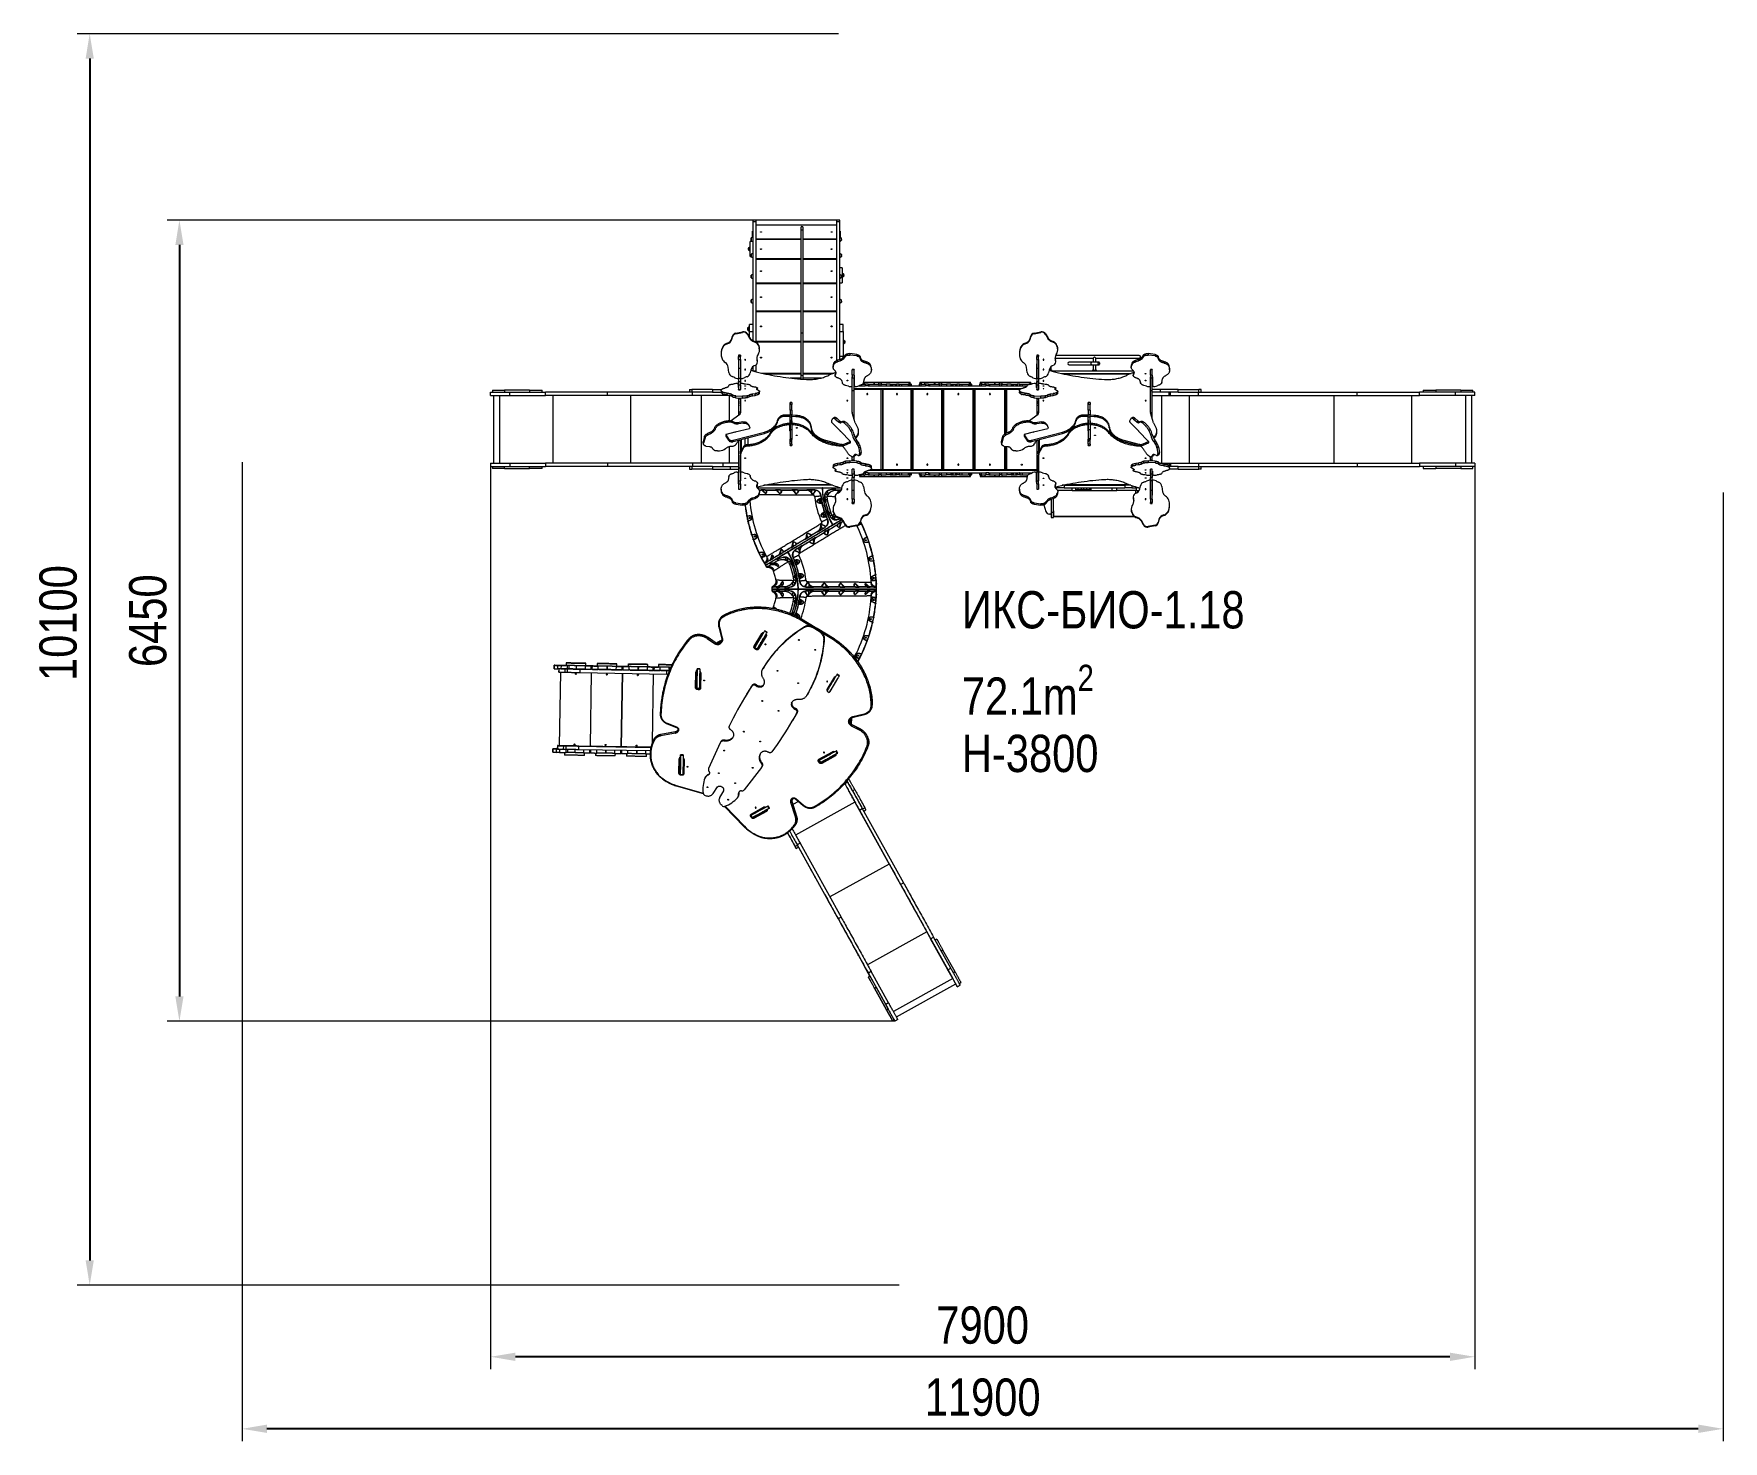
# Model space of a CAD drawing. Header units: millimetres. Extents: x -7098 to 6497, y -6127 to 5201.
import ezdxf

# ---------------------------------------------------------------- set-up
doc = ezdxf.new("R2010")
doc.units = ezdxf.units.MM
for name, color, linetype in [('DIKOM_АРТИКУЛ', 7, 'Continuous'), ('DIKOM_ОБЪЕКТ', 7, 'Continuous'), ('DIKOM_РАЗМЕР_ЗОНА', 7, 'Continuous'), ('DIKOM_РАЗМЕР_ОБЪЕКТА', 7, 'Continuous')]:
    doc.layers.add(name, color=color, linetype=linetype)
doc.styles.add('style1', font='arial.ttf', dxfattribs={"width": 0.8})
doc.dimstyles.new('1-50', dxfattribs={"dimtxt": 300, "dimasz": 200, "dimexe": 100, "dimexo": 0, "dimgap": 100, "dimtad": 1, "dimdec": 0, "dimtxsty": 'style1', "dimcen": 0, "dimclrd": 7, "dimclre": 7, "dimadec": 1, "dimazin": 2, "dimtfac": 1, "dimtdec": 0, "dimtmove": 1, "dimatfit": 3, "dimfxl": 0, "dimlwd": 25, "dimlwe": 18, "dimarcsym": 0})

msp = doc.modelspace()

# ---------------------------------------------------------------- texts
at = {"layer": 'DIKOM_АРТИКУЛ', "color": 7, "linetype": 'Continuous', "lineweight": 15, "insert": (370.5, 714.9), "char_height": 300, "width": 1667.537, "attachment_point": 1, "style": 'style1'}
msp.add_mtext('ИКС-БИО-1.18', dxfattribs=at)
at = {"layer": 'DIKOM_РАЗМЕР_ОБЪЕКТА', "char_height": 300, "width": 5885.531, "attachment_point": 1, "style": 'style1'}
for s, insert in [('\\A1;72.1m{\\H0.7x;\\S2^ ;}', (370.5, 122.3)), ('H-3800', (370.5, -441.2))]:
    msp.add_mtext(s, dxfattribs=dict(at, insert=insert))

# ---------------------------------------------------------------- blocks, each defined once
blk = doc.blocks.new('*D19')
at = {"layer": 'Defpoints', "color": 0, "transparency": 16777216}
for p in [(-3422, 1730), (4498, 1730), (-3422, -5447)]:
    blk.add_point(p, dxfattribs=at)
at = {"layer": 'DIKOM_РАЗМЕР_ЗОНА', "color": 7, "lineweight": 18, "transparency": 16777216}
for p, q in [((-3422, 1730), (-3422, -5547)), ((4498, 1730), (4498, -5547))]:
    blk.add_line(p, q, dxfattribs=at)
at = {"layer": 'DIKOM_РАЗМЕР_ЗОНА', "color": 7, "lineweight": 25, "transparency": 16777216}
blk.add_line((4298, -5447), (-3222, -5447), dxfattribs=at)
at = {"layer": 'DIKOM_РАЗМЕР_ЗОНА', "color": 7, "transparency": 16777216}
for points in [[(-3222, -5414), (-3222, -5481), (-3422, -5447)], [(4298, -5414), (4298, -5481), (4498, -5447)]]:
    blk.add_solid(points, dxfattribs=at)
at = {"layer": 'DIKOM_РАЗМЕР_ЗОНА', "color": 0, "transparency": 16777216, "insert": (538, -5194), "char_height": 300, "attachment_point": 5, "style": 'style1'}
blk.add_mtext('7900', dxfattribs=at)
blk = doc.blocks.new('*D20')
at = {"layer": 'Defpoints', "color": 0, "transparency": 16777216}
for p in [(-612, 3701), (-5926, -2747), (-168, -2747)]:
    blk.add_point(p, dxfattribs=at)
at = {"layer": 'DIKOM_РАЗМЕР_ЗОНА', "color": 7, "lineweight": 18, "transparency": 16777216}
for p, q in [((-612, 3701), (-6026, 3701)), ((-168, -2747), (-6026, -2747))]:
    blk.add_line(p, q, dxfattribs=at)
at = {"layer": 'DIKOM_РАЗМЕР_ЗОНА', "color": 7, "lineweight": 25, "transparency": 16777216}
blk.add_line((-5926, 3501), (-5926, -2547), dxfattribs=at)
at = {"layer": 'DIKOM_РАЗМЕР_ЗОНА', "color": 7, "transparency": 16777216}
for points in [[(-5959, 3501), (-5893, 3501), (-5926, 3701)], [(-5959, -2547), (-5893, -2547), (-5926, -2747)]]:
    blk.add_solid(points, dxfattribs=at)
at = {"layer": 'DIKOM_РАЗМЕР_ЗОНА', "color": 0, "transparency": 16777216, "insert": (-6179, 477), "char_height": 300, "attachment_point": 5, "rotation": 90, "style": 'style1'}
blk.add_mtext('6450', dxfattribs=at)
blk = doc.blocks.new('*D18')
at = {"layer": 'Defpoints', "color": 0, "transparency": 16777216}
for p in [(-622, 5201), (-6648, -4871), (-133, -4871)]:
    blk.add_point(p, dxfattribs=at)
at = {"layer": 'DIKOM_РАЗМЕР_ЗОНА', "color": 7, "lineweight": 18, "transparency": 16777216}
for p, q in [((-622, 5201), (-6748, 5201)), ((-133, -4871), (-6748, -4871))]:
    blk.add_line(p, q, dxfattribs=at)
at = {"layer": 'DIKOM_РАЗМЕР_ЗОНА', "color": 7, "lineweight": 25, "transparency": 16777216}
blk.add_line((-6648, 5001), (-6648, -4671), dxfattribs=at)
at = {"layer": 'DIKOM_РАЗМЕР_ЗОНА', "color": 7, "transparency": 16777216}
for points in [[(-6681, 5001), (-6615, 5001), (-6648, 5201)], [(-6681, -4671), (-6615, -4671), (-6648, -4871)]]:
    blk.add_solid(points, dxfattribs=at)
at = {"layer": 'DIKOM_РАЗМЕР_ЗОНА', "color": 0, "transparency": 16777216, "insert": (-6901, 458), "char_height": 300, "attachment_point": 5, "rotation": 90, "style": 'style1'}
blk.add_mtext('10100', dxfattribs=at)
blk = doc.blocks.new('*D17')
at = {"layer": 'Defpoints', "color": 0, "transparency": 16777216}
for p in [(-5422, 1752), (6497, 1510), (-5422, -6027)]:
    blk.add_point(p, dxfattribs=at)
at = {"layer": 'DIKOM_РАЗМЕР_ЗОНА', "color": 7, "lineweight": 18, "transparency": 16777216}
for p, q in [((-5422, 1752), (-5422, -6127)), ((6497, 1510), (6497, -6127))]:
    blk.add_line(p, q, dxfattribs=at)
at = {"layer": 'DIKOM_РАЗМЕР_ЗОНА', "color": 7, "lineweight": 25, "transparency": 16777216}
blk.add_line((6297, -6027), (-5222, -6027), dxfattribs=at)
at = {"layer": 'DIKOM_РАЗМЕР_ЗОНА', "color": 7, "transparency": 16777216}
for points in [[(-5222, -5993), (-5222, -6060), (-5422, -6027)], [(6297, -5993), (6297, -6060), (6497, -6027)]]:
    blk.add_solid(points, dxfattribs=at)
at = {"layer": 'DIKOM_РАЗМЕР_ЗОНА', "color": 0, "transparency": 16777216, "insert": (538, -5774), "char_height": 300, "attachment_point": 5, "style": 'style1'}
blk.add_mtext('11900', dxfattribs=at)

# ---------------------------------------------------------------- dimensions: what is measured, and where the dimension line sits
at = {"layer": 'DIKOM_РАЗМЕР_ЗОНА'}
for base, p1, p2, text, picture, middle in [((-6648, -4870.8), (-621.7, 5200.6), (-133.4, -4870.8), '10100', '*D18', (-6648, 458.3)), ((-5926, -2746.5), (-612, 3700.6), (-167.8, -2746.5), '6450', '*D20', (-5926, 477))]:
    dim = msp.add_linear_dim(base=base, p1=p1, p2=p2, angle=90, text=text, dimstyle='1-50', override={"dimscale": 1, "dimtix": 0, "dimtofl": 1, "dimtmove": 1, "dimatfit": 3}, dxfattribs=at)
    dim.commit()
    dim.dimension.update_dxf_attribs({"geometry": picture, "text_midpoint": middle, "dimtype": 160})
for base, p1, p2, text, picture, middle in [((-5422.4, -6026.7), (6497.5, 1509.8), (-5422.4, 1752.1), '11900', '*D17', (537.5, -6026.7)), ((-3422.4, -5447.2), (4498.5, 1730.2), (-3422.4, 1730.2), '7900', '*D19', (538, -5447.2))]:
    dim = msp.add_linear_dim(base=base, p1=p1, p2=p2, text=text, dimstyle='1-50', override={"dimscale": 1, "dimtix": 0, "dimtofl": 1, "dimtmove": 1, "dimatfit": 3}, dxfattribs=at)
    dim.commit()
    dim.dimension.update_dxf_attribs({"geometry": picture, "text_midpoint": middle, "dimtype": 160})

# ---------------------------------------------------------------- linework, layer by layer
at = {"layer": 'DIKOM_ОБЪЕКТ', "color": 7, "linetype": 'Continuous', "lineweight": 15}
for p, q in [((-1285, 3700.6), (-1312, 3700.6)), ((-1312, 3700.6), (-1312, 3689.1)), ((-1312, 3689.1), (-1285, 3689.1)), ((-1312, 3689.1), (-1312, 2732.2)), ((-1285, 3689.1), (-1285, 3700.6)), ((-1285, 2719.5), (-1285, 3689.1)), ((-612, 3700.6), (-639, 3700.6)), ((-639, 3700.6), (-639, 3689.1)), ((-639, 3689.1), (-612, 3689.1)), ((-639, 3689.1), (-639, 2569.5)), ((-612, 3689.1), (-612, 3700.6)), ((-612, 2578.2), (-612, 3689.1)), ((-1325, 3550.3), (-1325, 3550.2)), ((-1325, 3549.4), (-1325, 3549.5)), ((-1325, 3548.1), (-1325, 3548.3)), ((-1325, 3548.2), (-1325, 3547.1)), ((-1325, 3547), (-1325, 3546)), ((-1325, 3546.6), (-1325, 3547)), ((-1325, 3546), (-1325, 3545.7)), ((-1325, 3545.6), (-1325, 3545.2)), ((-1325, 3542.9), (-1325, 3542.9)), ((-1324.9, 3550.6), (-1324.9, 3550.8)), ((-1324.9, 3541.9), (-1324.9, 3541.9)), ((-1324.8, 3541.2), (-1324.9, 3541.9)), ((-1324.8, 3541.7), (-1324.8, 3540.7)), ((-1324.7, 3540.3), (-1324.6, 3539.7)), ((-1324.6, 3539.5), (-1324.7, 3540)), ((-1324.6, 3554.2), (-1324.6, 3554.3)), ((-1324.6, 3553.8), (-1324.6, 3553.8)), ((-1324.6, 3553.8), (-1324.6, 3553.8)), ((-1324.6, 3539.5), (-1324.6, 3539.5)), ((-1324.6, 3539.5), (-1324.6, 3539.5)), ((-1324.6, 3539.5), (-1324.6, 3539.5)), ((-1324, 3535.9), (-1324, 3557.5)), ((-1315, 3611.8), (-1312, 3611.8)), ((-1315, 3561.4), (-1315, 3611.8)), ((-639, 3660.5), (-1285, 3660.5)), ((-1285, 3549.3), (-925.5, 3549.3)), ((-925.5, 3544.2), (-1285, 3544.2)), ((-925.5, 3639.8), (-925.5, 3613.1)), ((-925.5, 3613.1), (-925.5, 2788.9)), ((-906.5, 3613.1), (-906.5, 3639.8)), ((-906.5, 2788.9), (-906.5, 3613.1)), ((-906.5, 3549.3), (-639, 3549.3)), ((-639, 3544.2), (-906.5, 3544.2)), ((-612, 3611.8), (-609, 3611.8)), ((-609, 3611.8), (-609, 3561.4)), ((-600, 3557.5), (-600, 3547.6)), ((-600, 3547.6), (-600, 3535.9)), ((-599.4, 3554.3), (-599.4, 3554.2)), ((-599.4, 3554.2), (-599.4, 3554.2)), ((-599.3, 3553.8), (-599.3, 3553.8)), ((-599.3, 3539.6), (-599.2, 3540.5)), ((-599.2, 3540.4), (-599.3, 3540)), ((-599.2, 3541), (-599.1, 3541.5)), ((-599.1, 3541.1), (-599.2, 3540.8)), ((-599, 3550.7), (-599, 3550.6)), ((-599, 3550.2), (-599, 3550.3)), ((-598.9, 3549.5), (-598.9, 3549.4)), ((-598.9, 3547.3), (-598.9, 3548.2)), ((-598.9, 3548.2), (-598.9, 3548.2)), ((-598.9, 3547.2), (-598.9, 3547.3)), ((-598.9, 3546.7), (-598.9, 3546.8)), ((-598.9, 3545.9), (-598.9, 3546.7)), ((-598.9, 3546.7), (-598.9, 3546.6)), ((-598.9, 3545.8), (-598.9, 3545.9)), ((-598.9, 3545.8), (-598.9, 3545.7)), ((-598.9, 3545.2), (-598.9, 3545.5)), ((-1346, 3470.3), (-1346, 3470.6)), ((-1346, 3470), (-1346, 3469.8)), ((-1346, 3469.8), (-1346, 3469.8)), ((-1346, 3469.8), (-1346, 3469.8)), ((-1346, 3469.8), (-1346, 3469.8)), ((-1346, 3469.3), (-1346, 3468.4)), ((-1346, 3467.9), (-1346, 3467.2)), ((-1346, 3467.3), (-1346, 3467.9)), ((-1346, 3467.2), (-1346, 3467.1)), ((-1346, 3467.1), (-1346, 3467.1)), ((-1346, 3465.7), (-1346, 3465.3)), ((-1345.6, 3473.6), (-1345.6, 3473.6)), ((-1345, 3457.8), (-1345, 3479.4)), ((-1312, 3528.6), (-1333, 3528.6)), ((-1333, 3408.6), (-1333, 3528.6)), ((-1333, 3408.6), (-1324.5, 3408.6)), ((-1325, 3420.1), (-1325, 3419.9)), ((-1325, 3419.1), (-1325, 3419.3)), ((-1325, 3418.9), (-1325, 3419)), ((-1325, 3417.8), (-1325, 3418)), ((-1325, 3417.8), (-1325, 3416.9)), ((-1325, 3416.9), (-1325, 3415.8)), ((-1325, 3416.5), (-1325, 3416.9)), ((-1325, 3415.8), (-1325, 3415.4)), ((-1325, 3415.4), (-1325, 3414.9)), ((-1325, 3412.6), (-1325, 3412.6)), ((-1324.9, 3420.4), (-1324.9, 3420.6)), ((-1324.9, 3411.8), (-1324.9, 3411.8)), ((-1324.8, 3411.7), (-1324.8, 3410.4)), ((-1324.8, 3410.3), (-1324.8, 3410.6)), ((-1324.7, 3410), (-1324.6, 3409.7)), ((-1324.6, 3409.4), (-1324.7, 3409.8)), ((-1324.6, 3424), (-1324.6, 3424.1)), ((-1324.6, 3423.6), (-1324.6, 3423.6)), ((-1324.6, 3409.4), (-1324.6, 3409.4)), ((-1324.6, 3409.4), (-1324.6, 3409.4)), ((-1324.6, 3409.4), (-1324.6, 3409.4)), ((-1324, 3405.6), (-1324, 3427.2)), ((-1315, 3531.8), (-1315, 3532)), ((-1314.1, 3531.8), (-1315, 3531.8)), ((-609, 3531.8), (-609.8, 3531.8)), ((-609, 3532), (-609, 3531.8)), ((-600, 3427.2), (-600, 3418.4)), ((-600, 3418.4), (-600, 3405.6)), ((-599.3, 3423.5), (-599.3, 3423.5)), ((-599.3, 3408.9), (-599.2, 3410.5)), ((-599.2, 3410.3), (-599.3, 3409)), ((-599.3, 3408.9), (-599.3, 3408.9)), ((-599.2, 3410.9), (-599.1, 3411.3)), ((-599.1, 3410.9), (-599.2, 3410.6)), ((-599, 3420.5), (-599, 3420.4)), ((-599, 3419.9), (-599, 3420.1)), ((-599, 3413), (-599, 3413)), ((-598.9, 3419.3), (-598.9, 3419.1)), ((-598.9, 3417.2), (-598.9, 3417.9)), ((-598.9, 3417), (-598.9, 3417.2)), ((-598.9, 3415.7), (-598.9, 3416.5)), ((-598.9, 3416.5), (-598.9, 3416.4)), ((-598.9, 3415.3), (-598.9, 3415.7)), ((-598.9, 3414.9), (-598.9, 3415.3)), ((-1285, 3391.4), (-925.5, 3391.4)), ((-925.5, 3385), (-1285, 3385)), ((-906.5, 3391.4), (-639, 3391.4)), ((-639, 3385), (-906.5, 3385)), ((-592.9, 3317.5), (-612, 3317.5)), ((-592.9, 3317.5), (-592.9, 3197.5)), ((-580.9, 3268.3), (-580.9, 3246.7)), ((-580.1, 3263), (-580.1, 3263)), ((-1325, 3250.3), (-1325, 3250.3)), ((-1325, 3249.7), (-1325, 3250.1)), ((-1325, 3249.5), (-1325, 3249.7)), ((-1325, 3249.6), (-1325, 3249.6)), ((-1325, 3249.6), (-1325, 3248.8)), ((-1325, 3248.2), (-1325, 3247.2)), ((-1325, 3247.7), (-1325, 3248.2)), ((-1325, 3246.9), (-1325, 3246.6)), ((-1325, 3246.9), (-1325, 3246.9)), ((-1325, 3244.7), (-1325, 3244.7)), ((-1324.9, 3252.7), (-1324.9, 3252.9)), ((-1324.9, 3243.6), (-1324.9, 3243.5)), ((-1324.9, 3243.1), (-1324.9, 3243.2)), ((-1324.9, 3243.1), (-1324.9, 3243.1)), ((-1324.8, 3242.9), (-1324.9, 3243.1)), ((-1324.8, 3242.8), (-1324.8, 3242.5)), ((-1324.7, 3241.3), (-1324.6, 3240.8)), ((-1324.6, 3255), (-1324.6, 3255)), ((-1324.6, 3240.7), (-1324.6, 3240.9)), ((-1324.6, 3240.6), (-1324.6, 3240.7)), ((-1324.6, 3240.7), (-1324.6, 3240.6)), ((-1324.6, 3240.7), (-1324.6, 3240.7)), ((-1324.6, 3240.6), (-1324.6, 3240.6)), ((-1324.5, 3240.1), (-1324.5, 3240.2)), ((-1324, 3237.3), (-1324, 3258.9)), ((-1285, 3196.5), (-925.5, 3196.5)), ((-925.5, 3189.1), (-1285, 3189.1)), ((-906.5, 3196.5), (-639, 3196.5)), ((-639, 3189.1), (-906.5, 3189.1)), ((-612, 3197.5), (-592.9, 3197.5)), ((-600, 3258.9), (-600, 3247)), ((-600, 3247), (-600, 3237.3)), ((-599.4, 3240.6), (-599.3, 3240.7)), ((-599.4, 3240.2), (-599.4, 3240.2)), ((-599.3, 3255), (-599.3, 3255)), ((-599.3, 3241.4), (-599.2, 3241.6)), ((-599.2, 3242.1), (-599.1, 3242.5)), ((-599.1, 3253.1), (-599.1, 3253.2)), ((-599.1, 3253.1), (-599.1, 3253.1)), ((-599.1, 3243.3), (-599.1, 3243.2)), ((-599.1, 3243.2), (-599.1, 3243)), ((-599, 3243.5), (-599, 3243.6)), ((-598.9, 3250.3), (-598.9, 3250.2)), ((-598.9, 3249.7), (-598.9, 3250.2)), ((-598.9, 3249.5), (-598.9, 3249.7)), ((-598.9, 3248.5), (-598.9, 3249.6)), ((-598.9, 3247.8), (-598.9, 3248.5)), ((-598.9, 3248.3), (-598.9, 3248.5)), ((-598.9, 3247), (-598.9, 3247.8)), ((-598.9, 3247.8), (-598.9, 3247.6)), ((-598.9, 3246.8), (-598.9, 3247)), ((-598.9, 3246.6), (-598.9, 3246.8)), ((-580.3, 3251), (-580.3, 3251)), ((-580.3, 3250.3), (-580.3, 3249.8)), ((-580, 3262.6), (-580, 3262.5)), ((-580, 3262.6), (-580, 3262.6)), ((-580, 3262.6), (-580, 3262.6)), ((-580, 3262.1), (-580, 3262.3)), ((-580, 3253.1), (-580, 3253.1)), ((-579.9, 3258.9), (-579.9, 3259)), ((-579.9, 3258.6), (-579.9, 3258.9)), ((-579.9, 3257.7), (-579.9, 3258.6)), ((-579.9, 3258.2), (-579.9, 3257.7)), ((-579.9, 3257.3), (-579.9, 3257.7)), ((-579.9, 3256.1), (-579.9, 3256.7)), ((-579.9, 3256.2), (-579.9, 3256)), ((-579.9, 3256.1), (-579.9, 3256.1)), ((-579.9, 3255.4), (-579.9, 3255.3)), ((-1325, 3052.1), (-1325, 3051.9)), ((-1325, 3051.1), (-1325, 3051.4)), ((-1325, 3049.7), (-1325, 3049.9)), ((-1325, 3049.7), (-1325, 3048.9)), ((-1325, 3048.9), (-1325, 3047.8)), ((-1325, 3048.6), (-1325, 3048.9)), ((-1325, 3047.8), (-1325, 3047.5)), ((-1325, 3047.4), (-1325, 3046.9)), ((-1324.9, 3052.4), (-1324.9, 3052.6)), ((-1324.9, 3043.9), (-1324.9, 3043.9)), ((-1324.8, 3042.2), (-1324.9, 3043.9)), ((-1324.8, 3043.8), (-1324.8, 3042.4)), ((-1324.7, 3042), (-1324.6, 3041.8)), ((-1324.6, 3041.5), (-1324.7, 3041.8)), ((-1324.6, 3041.5), (-1324.6, 3041.5)), ((-1324.6, 3041.5), (-1324.6, 3041.5)), ((-1324.6, 3041.5), (-1324.6, 3041.5)), ((-1324, 3037.5), (-1324, 3059.1)), ((-600, 3059.1), (-600, 3051)), ((-600, 3051), (-600, 3037.5)), ((-599.3, 3041.3), (-599.2, 3042.6)), ((-599.2, 3042.3), (-599.3, 3041.3)), ((-599.3, 3040.9), (-599.3, 3040.9)), ((-599.2, 3043), (-599.1, 3043.2)), ((-599.1, 3042.8), (-599.2, 3042.7)), ((-599.2, 3042.7), (-599.2, 3042.7)), ((-599.1, 3043.2), (-599.1, 3043.2)), ((-599, 3052.5), (-599, 3052.4)), ((-599, 3051.9), (-599, 3052.1)), ((-598.9, 3051.3), (-598.9, 3051.1)), ((-598.9, 3049.2), (-598.9, 3049.8)), ((-598.9, 3049.1), (-598.9, 3049.2)), ((-598.9, 3047.7), (-598.9, 3048.6)), ((-598.9, 3048.6), (-598.9, 3048.5)), ((-598.9, 3047.3), (-598.9, 3047.7)), ((-598.9, 3046.9), (-598.9, 3047.3)), ((-1312, 2859.6), (-1339, 2859.6)), ((-1339, 2804.4), (-1339, 2859.6)), ((-1285, 2972.2), (-925.5, 2972.2)), ((-925.5, 2964), (-1285, 2964)), ((-906.5, 2972.2), (-639, 2972.2)), ((-639, 2964), (-906.5, 2964)), ((-585, 2859.6), (-612, 2859.6)), ((-585, 2804.4), (-585, 2859.6)), ((-1480.7, 2747.4), (-1475.5, 2767.2)), ((-1480.7, 2742.2), (-1475.5, 2762.1)), ((-1480.7, 2742.2), (-1480.7, 2747.4)), ((-1475.5, 2762.1), (-1475.5, 2767.2)), ((-1448.8, 2791.7), (-1393.5, 2802.7)), ((-1448.8, 2786.5), (-1393.5, 2797.6)), ((-1448.8, 2786.5), (-1448.8, 2791.7)), ((-1393.5, 2797.6), (-1393.5, 2802.7)), ((-1355.1, 2780.4), (-1355.1, 2785.6)), ((-1355.1, 2785.6), (-1338.9, 2756)), ((-1355.1, 2780.4), (-1338.9, 2750.9)), ((-1352, 2828.7), (-1351.9, 2828.8)), ((-1352, 2828.3), (-1352, 2828.3)), ((-1352, 2827.4), (-1352, 2827.5)), ((-1352, 2826.2), (-1352, 2826.4)), ((-1352, 2826.3), (-1352, 2825.3)), ((-1352, 2825.1), (-1352, 2824)), ((-1352, 2824.6), (-1352, 2825.1)), ((-1352, 2824), (-1352, 2823.8)), ((-1352, 2823.7), (-1352, 2823.3)), ((-1352, 2821.4), (-1352, 2821.4)), ((-1351.9, 2820), (-1351.9, 2820)), ((-1351.8, 2819.4), (-1351.9, 2820)), ((-1351.8, 2819.7), (-1351.8, 2818.9)), ((-1351.7, 2818.4), (-1351.6, 2817.7)), ((-1351.6, 2817.5), (-1351.7, 2818)), ((-1351.6, 2832.3), (-1351.6, 2832.4)), ((-1351.6, 2831.9), (-1351.6, 2831.9)), ((-1351.6, 2817.5), (-1351.6, 2817.5)), ((-1351.6, 2817.5), (-1351.6, 2817.5)), ((-1351.6, 2817.5), (-1351.6, 2817.5)), ((-1351, 2814), (-1351, 2835.6)), ((-1339, 2804.4), (-1312, 2804.4)), ((-1339, 2756.1), (-1339, 2804.4)), ((-1338.9, 2750.9), (-1338.9, 2756)), ((-1313.1, 2727.6), (-1313.1, 2732.7)), ((-1313.1, 2732.7), (-1293.9, 2724.4)), ((-1313.1, 2727.6), (-1293.9, 2719.2)), ((-1293.9, 2719.2), (-1293.9, 2724.4)), ((-1285, 2727), (-925.5, 2727)), ((-925.5, 2788.9), (-925.5, 2441.7)), ((-906.5, 2441.7), (-906.5, 2788.9)), ((-906.5, 2727), (-639, 2727)), ((-612, 2804.4), (-585, 2804.4)), ((-585, 2804.4), (-585, 2604.6)), ((-573, 2730.8), (-573, 2721.3)), ((-573, 2721.3), (-573, 2709.2)), ((-572.4, 2727.6), (-572.4, 2727.5)), ((-572.3, 2727.1), (-572.3, 2727.1)), ((-572.3, 2727.1), (-572.3, 2727.1)), ((-572, 2724.1), (-572, 2723.9)), ((-572, 2723.5), (-572, 2723.6)), ((-571.9, 2722.8), (-571.9, 2722.6)), ((-571.9, 2720.7), (-571.9, 2721.4)), ((-571.9, 2720.5), (-571.9, 2720.7)), ((-571.9, 2719.2), (-571.9, 2720)), ((-571.9, 2720), (-571.9, 2719.9)), ((-571.9, 2719), (-571.9, 2719.2)), ((919.3, 2747.4), (924.5, 2767.2)), ((919.3, 2742.2), (924.5, 2762.1)), ((919.3, 2742.2), (919.3, 2747.4)), ((924.5, 2762.1), (924.5, 2767.2)), ((951.2, 2791.7), (1006.5, 2802.7)), ((951.2, 2786.5), (1006.5, 2797.6)), ((951.2, 2786.5), (951.2, 2791.7)), ((1006.5, 2797.6), (1006.5, 2802.7)), ((1044.9, 2780.4), (1044.9, 2785.6)), ((1044.9, 2785.6), (1061.1, 2756)), ((1044.9, 2780.4), (1061.1, 2750.9)), ((1061.1, 2750.9), (1061.1, 2756)), ((1086.9, 2727.6), (1086.9, 2732.7)), ((1086.9, 2732.7), (1106.1, 2724.4)), ((1086.9, 2727.6), (1106.1, 2719.2)), ((1106.1, 2719.2), (1106.1, 2724.4)), ((-1566.4, 2630.5), (-1566.4, 2625.4)), ((-1554, 2677.1), (-1554, 2682.2)), ((-1519.2, 2704.7), (-1519.2, 2709.8)), ((-1412, 2613), (-1427, 2613)), ((-1427, 2613), (-1412, 2613)), ((-1427, 2613), (-1427, 2603.6)), ((-1427, 2613), (-1427, 2613)), ((-1427, 2603.6), (-1412, 2603.6)), ((-1427, 2578.3), (-1427, 2603.6)), ((-1412, 2613), (-1412, 2603.6)), ((-1412, 2613), (-1412, 2613)), ((-1412, 2578.3), (-1412, 2603.6)), ((-925.5, 2718.4), (-1283.5, 2718.4)), ((-1263.9, 2685.5), (-1263.9, 2690.7)), ((-1263.9, 2690.7), (-1259.8, 2676.2)), ((-1263.9, 2685.5), (-1259.8, 2671.1)), ((-1259.8, 2671.1), (-1259.8, 2676.2)), ((-1257.7, 2655.5), (-1257.7, 2660.6)), ((-639, 2718.4), (-906.5, 2718.4)), ((-585, 2604.6), (-612, 2604.6)), ((-568.9, 2614.7), (-585, 2594.5)), ((-585, 2594.5), (-585, 2604.6)), ((-568.9, 2603.2), (-585, 2583)), ((-585, 2594.5), (-585, 2583)), ((-572.3, 2712.7), (-572.2, 2713.9)), ((-572.2, 2713.7), (-572.3, 2713.1)), ((-572.2, 2714.3), (-572.1, 2714.8)), ((-572.1, 2714.4), (-572.2, 2714.1)), ((-572, 2716.6), (-572, 2716.6)), ((-572, 2716.1), (-572, 2716.1)), ((-571.9, 2719), (-571.9, 2718.9)), ((-571.9, 2718.5), (-571.9, 2718.8)), ((-568.9, 2614.7), (-568.9, 2603.2)), ((-530.5, 2626.4), (-530.5, 2614.9)), ((-475.1, 2618.8), (-530.5, 2626.4)), ((-475.1, 2607.4), (-530.5, 2614.9)), ((-475.1, 2618.8), (-475.1, 2607.4)), ((-448.4, 2602.2), (-448.4, 2590.7)), ((-443.3, 2588.5), (-448.4, 2602.2)), ((-443.3, 2577.1), (-448.4, 2590.7)), ((-443.3, 2588.5), (-443.3, 2577.1)), ((833.6, 2630.5), (833.6, 2625.4)), ((846, 2677.1), (846, 2682.2)), ((880.8, 2704.7), (880.8, 2709.8)), ((988, 2613), (973, 2613)), ((973, 2613), (988, 2613)), ((973, 2613), (973, 2603.6)), ((973, 2613), (973, 2613)), ((973, 2603.6), (988, 2603.6)), ((973, 2578.3), (973, 2603.6)), ((988, 2613), (988, 2603.6)), ((988, 2613), (988, 2613)), ((988, 2578.3), (988, 2603.6)), ((1120.1, 2590.2), (1427.6, 2590.2)), ((1798, 2611.2), (1125.2, 2611.2)), ((1136.1, 2685.5), (1136.1, 2690.7)), ((1136.1, 2690.7), (1140.2, 2676.2)), ((1136.1, 2685.5), (1140.2, 2671.1)), ((1140.2, 2671.1), (1140.2, 2676.2)), ((1142.3, 2655.5), (1142.3, 2660.6)), ((1427.5, 2590.3), (1427.5, 2557.5)), ((1448.5, 2557.5), (1448.5, 2590.3)), ((1448.5, 2590.2), (1798, 2590.2)), ((1787.5, 2590.2), (1787.5, 2578)), ((1808.5, 2588.1), (1808.5, 2600.7)), ((1831.1, 2614.7), (1815, 2594.5)), ((1831.1, 2603.2), (1815, 2583)), ((1815, 2594.5), (1815, 2583)), ((1831.1, 2614.7), (1831.1, 2603.2)), ((1869.5, 2626.4), (1869.5, 2614.9)), ((1924.9, 2618.8), (1869.5, 2626.4)), ((1924.9, 2607.4), (1869.5, 2614.9)), ((1924.9, 2618.8), (1924.9, 2607.4)), ((1951.6, 2602.2), (1951.6, 2590.7)), ((1956.7, 2588.5), (1951.6, 2602.2)), ((1956.7, 2577.1), (1951.6, 2590.7)), ((1956.7, 2588.5), (1956.7, 2577.1)), ((-1504.2, 2475.9), (-1510.4, 2518.8)), ((-1428, 2542.5), (-1428, 2428.1)), ((-1427, 2578.3), (-1412, 2578.3)), ((-1427, 2578.3), (-1427, 2509.3)), ((-1427, 2509.3), (-1412, 2509.3)), ((-1427, 2509.3), (-1427, 2429.1)), ((-1412, 2578.3), (-1412, 2509.3)), ((-1412, 2509.3), (-1412, 2429.1)), ((-1327.6, 2493.8), (-1332, 2471.5)), ((-1312, 2520.4), (-1312, 2487.9)), ((-1310.6, 2487.6), (-1285, 2487.6)), ((-1285, 2487.6), (-1285, 2536)), ((-1285, 2480.8), (-1285, 2487.6)), ((-1276.7, 2570.2), (-1276.7, 2575.4)), ((-1274, 2558.3), (-1274, 2563.4)), ((-1242.2, 2470.4), (-925.5, 2470.4)), ((-925.5, 2467), (-1227.3, 2467)), ((-1226, 2466.7), (-925.5, 2466.7)), ((-925.5, 2460.7), (-1198.3, 2460.7)), ((-906.5, 2470.4), (-658.5, 2470.4)), ((-667.4, 2467), (-906.5, 2467)), ((-906.5, 2466.7), (-668.1, 2466.7)), ((-682.9, 2460.7), (-906.5, 2460.7)), ((-666.3, 2529.2), (-666.3, 2517.7)), ((-660.1, 2549.8), (-664.1, 2539.9)), ((-664.1, 2539.9), (-664.1, 2528.4)), ((-660.1, 2538.3), (-664.1, 2528.4)), ((-660.1, 2549.8), (-660.1, 2538.3)), ((-649.9, 2462.7), (-649.9, 2451.2)), ((-647.2, 2470.9), (-647.2, 2459.4)), ((-610.8, 2578.5), (-630, 2572.8)), ((-630, 2572.8), (-630, 2561.3)), ((-610.8, 2567), (-630, 2561.3)), ((-610.8, 2578.5), (-610.8, 2567)), ((-497, 2498), (-512, 2498)), ((-512, 2498), (-512, 2497.3)), ((-497, 2497.3), (-512, 2497.3)), ((-512, 2453.7), (-512, 2497.3)), ((-497, 2453.7), (-512, 2453.7)), ((-512, 2453.7), (-512, 2430.2)), ((-497, 2498), (-497, 2497.3)), ((-497, 2453.7), (-497, 2497.3)), ((-497, 2453.7), (-497, 2430.2)), ((-404.7, 2562.9), (-404.7, 2551.4)), ((-369.9, 2544), (-369.9, 2532.5)), ((-357.5, 2497.1), (-357.5, 2508.6)), ((895.8, 2475.9), (889.6, 2518.8)), ((972, 2542.5), (972, 2428.1)), ((973, 2578.3), (988, 2578.3)), ((973, 2578.3), (973, 2509.3)), ((973, 2509.3), (988, 2509.3)), ((973, 2509.3), (973, 2429.1)), ((988, 2578.3), (988, 2509.3)), ((988, 2509.3), (988, 2429.1)), ((1072.4, 2493.8), (1068, 2471.5)), ((1078, 2490.7), (1077.6, 2490.7)), ((1093, 2490.7), (1078, 2490.7)), ((1088.5, 2490.7), (1088.5, 2520.9)), ((1088.6, 2487.7), (1108, 2487.7)), ((1093, 2487.7), (1093, 2490.7)), ((1098, 2490.7), (1093, 2490.7)), ((1098, 2487.7), (1098, 2490.7)), ((1108, 2487.7), (1750.7, 2487.7)), ((1108, 2487.7), (1108, 2482.6)), ((1123.3, 2570.2), (1123.3, 2575.4)), ((1126, 2558.3), (1126, 2563.4)), ((1174, 2466.7), (1731.9, 2466.7)), ((1717.1, 2460.7), (1201.7, 2460.7)), ((1418, 2487.7), (1418, 2490.7)), ((1423, 2490.7), (1418, 2490.7)), ((1423, 2487.7), (1423, 2490.7)), ((1453, 2490.7), (1423, 2490.7)), ((1427.5, 2536.4), (1427.5, 2490.7)), ((1448.5, 2490.7), (1448.5, 2536.4)), ((1453, 2487.7), (1453, 2490.7)), ((1458, 2490.7), (1453, 2490.7)), ((1458, 2487.7), (1458, 2490.7)), ((1733.7, 2529.2), (1733.7, 2517.7)), ((1739.9, 2549.8), (1735.9, 2539.9)), ((1735.9, 2539.9), (1735.9, 2528.4)), ((1739.9, 2538.3), (1735.9, 2528.4)), ((1739.9, 2549.8), (1739.9, 2538.3)), ((1750.1, 2462.7), (1750.1, 2451.2)), ((1752.8, 2470.9), (1752.8, 2459.4)), ((1789.2, 2578.5), (1770, 2572.8)), ((1770, 2572.8), (1770, 2561.3)), ((1789.2, 2567), (1770, 2561.3)), ((1789.2, 2578.5), (1789.2, 2567)), ((1903, 2498), (1888, 2498)), ((1888, 2498), (1888, 2497.3)), ((1903, 2497.3), (1888, 2497.3)), ((1888, 2453.7), (1888, 2497.3)), ((1903, 2453.7), (1888, 2453.7)), ((1888, 2453.7), (1888, 2430.2)), ((1903, 2498), (1903, 2497.3)), ((1903, 2453.7), (1903, 2497.3)), ((1903, 2453.7), (1903, 2430.2)), ((1995.3, 2562.9), (1995.3, 2551.4)), ((2030.1, 2544), (2030.1, 2532.5)), ((2042.5, 2497.1), (2042.5, 2508.6)), ((-3422.4, 2289.7), (-3422.4, 2316.7)), ((-3422.4, 2316.7), (-3268, 2316.7)), ((-3407.8, 2331.7), (-3407.8, 2316.7)), ((-3407.8, 2331.7), (-3309.6, 2331.7)), ((-3309.6, 2331.7), (-3309.6, 2316.7)), ((-3109.6, 2331.7), (-3309.6, 2331.7)), ((-3268, 2289.7), (-3268, 2316.7)), ((-3268, 2316.7), (-2981.1, 2316.7)), ((-3109.6, 2331.7), (-3109.6, 2316.7)), ((-3109.6, 2331.7), (-3007.8, 2331.7)), ((-3007.8, 2316.7), (-3007.8, 2331.7)), ((-2981.1, 2289.7), (-2981.1, 2316.7)), ((-2480.8, 2316.7), (-2981.1, 2316.7)), ((-2480.8, 2289.7), (-2480.8, 2316.7)), ((-1799.3, 2316.7), (-2480.8, 2316.7)), ((-1820.9, 2337.7), (-1820.9, 2316.7)), ((-1820.9, 2337.7), (-1802, 2337.7)), ((-1802, 2337.7), (-1802, 2316.7)), ((-1635.9, 2337.7), (-1802, 2337.7)), ((-1635.9, 2316.7), (-1799.3, 2316.7)), ((-1797.8, 2289.7), (-1797.8, 2316.7)), ((-1635.9, 2337.7), (-1635.9, 2316.7)), ((-1635.9, 2337.7), (-1563.3, 2337.7)), ((-1635.9, 2316.7), (-1566.4, 2316.7)), ((-1566.4, 2330.5), (-1566.4, 2316)), ((-1554, 2301.8), (-1554, 2316.3)), ((-1504.2, 2371.7), (-1510.4, 2359.9)), ((-1457.6, 2431.5), (-1465.8, 2436.4)), ((-1457.6, 2383.9), (-1465.8, 2382.5)), ((-1437.1, 2426.3), (-1430, 2426.2)), ((-1437.1, 2385.3), (-1430, 2385.3)), ((-1428, 2353.3), (-1428, 2384.8)), ((-1427, 2429.1), (-1412, 2429.1)), ((-1427, 2429.1), (-1427, 2403.3)), ((-1427, 2403.3), (-1412, 2403.3)), ((-1427, 2375.9), (-1427, 2403.3)), ((-1427, 2375.9), (-1412, 2375.9)), ((-1427, 2375.9), (-1427, 2337.8)), ((-1427, 2337.8), (-1412, 2337.8)), ((-1427, 2336.2), (-1427, 2337.8)), ((-1427, 2336.2), (-1412, 2336.2)), ((-1412, 2429.1), (-1412, 2403.3)), ((-1412, 2427.9), (-1412, 2384.9)), ((-1412, 2405.3), (-1412, 2405.1)), ((-1412, 2375.9), (-1412, 2403.3)), ((-1412, 2375.9), (-1412, 2337.8)), ((-1412, 2336.2), (-1412, 2337.8)), ((-1327.6, 2366.7), (-1332, 2372.9)), ((-1276.7, 2335.6), (-1276.7, 2345.7)), ((-1274, 2334.5), (-1274.1, 2334)), ((-1274, 2334.5), (-1274, 2349)), ((-1263.9, 2313.9), (-1259.8, 2317.9)), ((-1263.9, 2299.4), (-1263.9, 2313.9)), ((-1259.8, 2303.4), (-1259.8, 2317.9)), ((-1257.7, 2307.7), (-1257.7, 2322.2)), ((-925.5, 2430.2), (-1012.2, 2430.2)), ((-925.5, 2441.7), (-925.5, 2421.6)), ((-906.5, 2420.2), (-906.5, 2441.7)), ((-762.1, 2430.2), (-906.5, 2430.2)), ((-596.3, 2407.1), (-591.9, 2391.9)), ((-512, 2155.2), (-512, 2440.6)), ((-497, 2430.2), (-512, 2430.2)), ((-512, 2326), (-512, 2430.2)), ((-497, 2326), (-512, 2326)), ((-497, 2326), (-497, 2430.2)), ((-497, 2366.7), (-496, 2366.7)), ((-497, 2345.7), (849.7, 2345.7)), ((-497, 2339.7), (838.7, 2339.7)), ((-497, 2100.4), (-497, 2326)), ((-496, 2440.5), (-496, 2362.2)), ((-486.8, 2360.9), (-494, 2360.9)), ((-466.3, 2364.5), (-458.2, 2367.9)), ((-460.9, 2366.7), (-445.1, 2366.7)), ((-459.2, 2367.4), (-459.2, 2366.7)), ((-459.2, 2367.4), (-459.2, 2366.7)), ((-445.1, 2372.1), (-445.1, 2366.7)), ((-445.1, 2366.7), (-407.7, 2366.7)), ((-427.8, 2381.7), (-407.7, 2381.7)), ((-419.8, 2394.9), (-413.5, 2424.2)), ((-419.4, 2396.7), (-415.7, 2396.7)), ((-415.7, 2396.7), (-415.7, 2381.7)), ((-415.7, 2396.7), (-338.1, 2396.7)), ((-407.7, 2381.7), (-407.7, 2366.7)), ((-383.7, 2381.7), (-407.7, 2381.7)), ((-383.7, 2366.7), (-407.7, 2366.7)), ((-383.7, 2381.7), (-383.7, 2366.7)), ((-383.7, 2381.7), (-377.3, 2381.7)), ((-383.7, 2366.7), (-377.3, 2366.7)), ((-377.3, 2381.7), (-377.3, 2366.7)), ((-377.3, 2381.7), (-295.3, 2381.7)), ((-377.3, 2366.7), (-317.5, 2366.7)), ((-338.1, 2396.7), (-338.1, 2381.7)), ((-338.1, 2396.7), (-334.5, 2396.7)), ((-334.5, 2396.7), (-334.5, 2381.7)), ((-334.5, 2396.7), (-301.2, 2396.7)), ((-317.5, 2366.7), (-193.2, 2366.7)), ((-301.2, 2396.7), (-301.2, 2381.7)), ((-301.2, 2396.7), (-279.5, 2396.7)), ((-295.3, 2366.7), (-295.3, 2381.7)), ((-282.1, 2381.7), (-295.3, 2381.7)), ((-282.1, 2381.7), (-282.1, 2366.7)), ((-282.1, 2381.7), (-238.7, 2381.7)), ((-279.5, 2396.7), (-279.5, 2381.7)), ((-279.5, 2396.7), (-54.2, 2396.7)), ((-278.6, 1693.7), (-278.6, 2339.7)), ((-266.7, 1693.7), (-266.7, 2339.7)), ((-266.6, 2339.7), (-266.6, 1693.7)), ((-238.7, 2381.7), (-238.7, 2366.7)), ((-205.3, 2381.7), (-238.7, 2381.7)), ((-205.3, 2381.7), (-205.3, 2366.7)), ((-205.3, 2381.7), (-197.5, 2381.7)), ((-197.5, 2381.7), (-197.5, 2366.7)), ((-197.5, 2381.7), (-194, 2381.7)), ((-197.5, 2381.7), (-197.5, 2366.7)), ((-194, 2381.7), (-194, 2366.7)), ((-194, 2381.7), (-188.9, 2381.7)), ((-193.2, 2366.7), (-188.9, 2366.7)), ((-188.9, 2381.7), (-188.9, 2366.7)), ((-188.9, 2381.7), (-165.6, 2381.7)), ((-188.9, 2366.7), (-172.1, 2366.7)), ((-172.1, 2366.7), (-130.7, 2366.7)), ((-165.6, 2381.7), (-165.6, 2366.7)), ((-165.6, 2381.7), (-156.7, 2381.7)), ((-156.7, 2381.7), (-156.7, 2366.7)), ((-156.7, 2381.7), (-155.7, 2381.7)), ((-155.7, 2381.7), (-155.7, 2366.7)), ((-137.9, 2381.7), (-155.7, 2381.7)), ((-137.9, 2381.7), (-137.9, 2366.7)), ((-135.1, 2381.7), (-137.9, 2381.7)), ((-135.1, 2381.7), (-135.1, 2366.7)), ((-135.1, 2381.7), (-115.6, 2381.7)), ((-130.7, 2366.7), (-115.6, 2366.7)), ((-115.6, 2381.7), (-115.6, 2366.7)), ((-115.6, 2381.7), (-61.8, 2381.7)), ((-115.6, 2366.7), (-112.5, 2366.7)), ((-112.5, 2366.7), (41.3, 2366.7)), ((-61.8, 2381.7), (-61.8, 2366.7)), ((-57.6, 2381.7), (-61.8, 2381.7)), ((-57.6, 2381.7), (-57.6, 2366.7)), ((-52.8, 2381.7), (-57.6, 2381.7)), ((-54.2, 2396.7), (-54.2, 2381.7)), ((-54.2, 2396.7), (-46.7, 2396.7)), ((-52.8, 2381.7), (-52.8, 2366.7)), ((-52.8, 2381.7), (-48.1, 2381.7)), ((-48.1, 2381.7), (-48.1, 2366.7)), ((-43.2, 2381.7), (-48.1, 2381.7)), ((-46.7, 2381.7), (-46.7, 2396.7)), ((-43.2, 2381.7), (-43.2, 2366.7)), ((-41.3, 2381.7), (-43.2, 2381.7)), ((-41.3, 2381.7), (-41.3, 2366.7)), ((-37.9, 2381.7), (-41.3, 2381.7)), ((-37.9, 2381.7), (-37.9, 2366.7)), ((-37.9, 2381.7), (-36, 2381.7)), ((-36.7, 1693.7), (-36.7, 2339.7)), ((-36, 2366.7), (-36, 2381.7)), ((-26.1, 1693.7), (-26.1, 2339.7)), ((-24.5, 2339.7), (-24.5, 1693.7)), ((27.2, 2381.7), (27.2, 2366.7)), ((27.2, 2381.7), (27.2, 2366.7)), ((41.3, 2381.7), (27.2, 2381.7)), ((27.2, 2381.7), (27.2, 2381.7)), ((33.6, 2396.7), (33.6, 2381.7)), ((33.6, 2396.7), (34.5, 2396.7)), ((34.5, 2396.7), (34.5, 2381.7)), ((34.5, 2396.7), (42.9, 2396.7)), ((41.3, 2381.7), (41.3, 2366.7)), ((41.3, 2381.7), (78.6, 2381.7)), ((41.3, 2366.7), (78.6, 2366.7)), ((42.9, 2396.7), (42.9, 2381.7)), ((42.9, 2396.7), (70.7, 2396.7)), ((70.7, 2396.7), (70.7, 2381.7)), ((70.7, 2396.7), (148.3, 2396.7)), ((78.6, 2381.7), (78.6, 2366.7)), ((102.7, 2381.7), (78.6, 2381.7)), ((102.7, 2366.7), (78.6, 2366.7)), ((102.7, 2381.7), (102.7, 2366.7)), ((102.7, 2381.7), (109.1, 2381.7)), ((102.7, 2366.7), (109.1, 2366.7)), ((109.1, 2381.7), (109.1, 2366.7)), ((109.1, 2381.7), (191, 2381.7)), ((109.1, 2366.7), (161.7, 2366.7)), ((148.3, 2396.7), (148.3, 2381.7)), ((148.3, 2396.7), (151.9, 2396.7)), ((151.9, 2396.7), (151.9, 2381.7)), ((151.9, 2396.7), (185.2, 2396.7)), ((161.7, 2366.7), (291.2, 2366.7)), ((185.2, 2396.7), (185.2, 2381.7)), ((185.2, 2396.7), (206.9, 2396.7)), ((191, 2366.7), (191, 2381.7)), ((204.3, 2381.7), (191, 2381.7)), ((204.3, 2381.7), (204.3, 2366.7)), ((204.3, 2381.7), (247.7, 2381.7)), ((206.9, 2396.7), (206.9, 2381.7)), ((206.9, 2396.7), (432.1, 2396.7)), ((210.4, 1693.7), (210.4, 2339.7)), ((219.6, 1693.7), (219.6, 2339.7)), ((222.8, 2339.7), (222.8, 1693.7)), ((247.7, 2381.7), (247.7, 2366.7)), ((281.1, 2381.7), (247.7, 2381.7)), ((281.1, 2381.7), (281.1, 2366.7)), ((281.1, 2381.7), (288.9, 2381.7)), ((288.9, 2381.7), (288.9, 2366.7)), ((288.9, 2381.7), (292.4, 2381.7)), ((288.9, 2381.7), (288.9, 2366.7)), ((291.2, 2366.7), (292.4, 2366.7)), ((292.4, 2381.7), (292.4, 2366.7)), ((292.4, 2381.7), (297.4, 2381.7)), ((292.4, 2366.7), (297.4, 2366.7)), ((297.4, 2381.7), (297.4, 2366.7)), ((297.4, 2381.7), (320.7, 2381.7)), ((297.4, 2366.7), (320.7, 2366.7)), ((320.7, 2381.7), (320.7, 2366.7)), ((320.7, 2381.7), (329.7, 2381.7)), ((320.7, 2366.7), (327.9, 2366.7)), ((327.9, 2366.7), (350.8, 2366.7)), ((329.7, 2381.7), (329.7, 2366.7)), ((329.7, 2381.7), (330.6, 2381.7)), ((330.6, 2381.7), (330.6, 2366.7)), ((348.5, 2381.7), (330.6, 2381.7)), ((348.5, 2381.7), (348.5, 2366.7)), ((351.3, 2381.7), (348.5, 2381.7)), ((351.3, 2366.7), (350.8, 2366.7)), ((351.3, 2381.7), (351.3, 2366.7)), ((351.3, 2381.7), (370.8, 2381.7)), ((351.3, 2366.7), (370.8, 2366.7)), ((370.8, 2381.7), (370.8, 2366.7)), ((370.8, 2381.7), (424.6, 2381.7)), ((370.8, 2366.7), (400, 2366.7)), ((400, 2366.7), (528.3, 2366.7)), ((424.6, 2381.7), (424.6, 2366.7)), ((428.7, 2381.7), (424.6, 2381.7)), ((428.7, 2381.7), (428.7, 2366.7)), ((433.6, 2381.7), (428.7, 2381.7)), ((432.1, 2396.7), (432.1, 2381.7)), ((432.1, 2396.7), (439.7, 2396.7)), ((433.6, 2381.7), (433.6, 2366.7)), ((433.6, 2381.7), (438.2, 2381.7)), ((438.2, 2381.7), (438.2, 2366.7)), ((443.2, 2381.7), (438.2, 2381.7)), ((439.7, 2381.7), (439.7, 2396.7)), ((443.2, 2381.7), (443.2, 2366.7)), ((445, 2381.7), (443.2, 2381.7)), ((445, 2381.7), (445, 2366.7)), ((448.5, 2381.7), (445, 2381.7)), ((448.5, 2381.7), (448.5, 2366.7)), ((448.5, 2381.7), (450.4, 2381.7)), ((450.4, 2366.7), (450.4, 2381.7)), ((461.9, 1693.7), (461.9, 2339.7)), ((469.8, 1693.7), (469.8, 2339.7)), ((474.5, 2339.7), (474.5, 1693.7)), ((512.2, 2381.7), (512.2, 2366.7)), ((512.2, 2381.7), (512.3, 2381.7)), ((512.3, 2381.7), (512.3, 2366.7)), ((526.4, 2381.7), (512.3, 2381.7)), ((518.7, 2396.7), (518.7, 2381.7)), ((518.7, 2396.7), (519.6, 2396.7)), ((519.6, 2396.7), (519.6, 2381.7)), ((519.6, 2396.7), (528, 2396.7)), ((526.4, 2381.7), (526.4, 2366.7)), ((526.4, 2381.7), (563.7, 2381.7)), ((528, 2396.7), (528, 2381.7)), ((528, 2396.7), (555.8, 2396.7)), ((528.3, 2366.7), (563.7, 2366.7)), ((555.8, 2396.7), (555.8, 2381.7)), ((555.8, 2396.7), (633.4, 2396.7)), ((563.7, 2381.7), (563.7, 2366.7)), ((587.8, 2381.7), (563.7, 2381.7)), ((587.8, 2366.7), (563.7, 2366.7)), ((587.8, 2381.7), (587.8, 2366.7)), ((587.8, 2381.7), (594.2, 2381.7)), ((587.8, 2366.7), (594.2, 2366.7)), ((594.2, 2381.7), (594.2, 2366.7)), ((594.2, 2381.7), (676.1, 2381.7)), ((594.2, 2366.7), (646.8, 2366.7)), ((633.4, 2396.7), (633.4, 2381.7)), ((633.4, 2396.7), (637, 2396.7)), ((637, 2396.7), (637, 2381.7)), ((637, 2396.7), (670.3, 2396.7)), ((646.8, 2366.7), (774.2, 2366.7)), ((670.3, 2396.7), (670.3, 2381.7)), ((670.3, 2396.7), (692, 2396.7)), ((676.1, 2366.7), (676.1, 2381.7)), ((689.4, 2381.7), (676.1, 2381.7)), ((689.4, 2381.7), (689.4, 2366.7)), ((689.4, 2381.7), (732.8, 2381.7)), ((692, 2396.7), (692, 2381.7)), ((692, 2396.7), (917.2, 2396.7)), ((717.1, 1979.8), (717.1, 2339.7)), ((723.6, 1983.1), (723.6, 2339.7)), ((729.8, 2339.7), (729.8, 1985.8)), ((732.8, 2381.7), (732.8, 2366.7)), ((766.2, 2381.7), (732.8, 2381.7)), ((766.2, 2381.7), (766.2, 2366.7)), ((766.2, 2381.7), (774, 2381.7)), ((774, 2381.7), (774, 2366.7)), ((774, 2381.7), (777.5, 2381.7)), ((774, 2381.7), (774, 2366.7)), ((774.2, 2366.7), (777.5, 2366.7)), ((777.5, 2381.7), (777.5, 2366.7)), ((777.5, 2381.7), (782.5, 2381.7)), ((777.5, 2366.7), (782.5, 2366.7)), ((782.5, 2381.7), (782.5, 2366.7)), ((782.5, 2381.7), (805.8, 2381.7)), ((782.5, 2366.7), (805.8, 2366.7)), ((805.8, 2381.7), (805.8, 2366.7)), ((805.8, 2381.7), (814.8, 2381.7)), ((805.8, 2366.7), (814.8, 2366.7)), ((814.8, 2381.7), (814.8, 2366.7)), ((814.8, 2381.7), (815.7, 2381.7)), ((814.8, 2366.7), (815.7, 2366.7)), ((815.7, 2381.7), (815.7, 2366.7)), ((833.6, 2381.7), (815.7, 2381.7)), ((816.5, 2366.7), (815.7, 2366.7)), ((816.5, 2366.7), (833.6, 2366.7)), ((833.6, 2381.7), (833.6, 2366.7)), ((836.3, 2381.7), (833.6, 2381.7)), ((836.3, 2366.7), (833.6, 2366.7)), ((833.6, 2330.5), (833.6, 2316)), ((836.3, 2381.7), (836.3, 2366.7)), ((836.3, 2381.7), (855.9, 2381.7)), ((836.3, 2366.7), (855.9, 2366.7)), ((846, 2301.8), (846, 2316.3)), ((855.9, 2381.7), (855.9, 2366.7)), ((855.9, 2381.7), (909.7, 2381.7)), ((855.9, 2366.7), (893.2, 2366.7)), ((895.8, 2371.7), (889.6, 2359.9)), ((913.8, 2381.7), (909.7, 2381.7)), ((909.7, 2381.7), (909.7, 2378.7)), ((918.6, 2381.7), (913.8, 2381.7)), ((913.8, 2381.7), (913.8, 2379.6)), ((917.2, 2396.7), (917.2, 2381.7)), ((917.2, 2396.7), (924.8, 2396.7)), ((918.6, 2381.7), (923.3, 2381.7)), ((918.6, 2381.7), (918.6, 2380.5)), ((928.3, 2381.7), (923.3, 2381.7)), ((923.3, 2381.7), (923.3, 2381.1)), ((924.8, 2381.7), (924.8, 2396.7)), ((929, 2381.7), (928.3, 2381.7)), ((928.3, 2381.7), (928.3, 2381.7)), ((942.4, 2431.5), (934.2, 2436.4)), ((942.4, 2383.9), (934.2, 2382.5)), ((962.9, 2426.3), (970, 2426.2)), ((962.9, 2385.3), (970, 2385.3)), ((972, 2353.3), (972, 2384.8)), ((972, 2366.7), (973, 2366.7)), ((973, 2429.1), (988, 2429.1)), ((973, 2429.1), (973, 2403.3)), ((973, 2403.3), (988, 2403.3)), ((973, 2375.9), (973, 2403.3)), ((973, 2375.9), (988, 2375.9)), ((973, 2375.9), (973, 2337.8)), ((973, 2337.8), (988, 2337.8)), ((973, 2336.2), (973, 2337.8)), ((973, 2336.2), (988, 2336.2)), ((988, 2429.1), (988, 2403.3)), ((988, 2427.9), (988, 2384.9)), ((988, 2405.3), (988, 2405.1)), ((988, 2375.9), (988, 2403.3)), ((988, 2375.9), (988, 2337.8)), ((988, 2336.2), (988, 2337.8)), ((1072.4, 2366.7), (1068, 2372.9)), ((1123.3, 2335.6), (1123.3, 2345.7)), ((1126, 2334.5), (1125.9, 2334)), ((1126, 2334.5), (1126, 2349)), ((1136.1, 2313.9), (1140.2, 2317.9)), ((1136.1, 2299.4), (1136.1, 2313.9)), ((1140.2, 2303.4), (1140.2, 2317.9)), ((1142.3, 2307.7), (1142.3, 2322.2)), ((1803.7, 2407.1), (1808.1, 2391.9)), ((1888, 2155.2), (1888, 2440.6)), ((1903, 2430.2), (1888, 2430.2)), ((1888, 2326), (1888, 2430.2)), ((1903, 2326), (1888, 2326)), ((1903, 2326), (1903, 2430.2)), ((1969.2, 2337.7), (1903, 2337.7)), ((1903, 2100.4), (1903, 2326)), ((1969.2, 2316.7), (1903, 2316.7)), ((1904, 2440.5), (1904, 2362.2)), ((1913.2, 2360.9), (1906, 2360.9)), ((1933.7, 2364.5), (1941.8, 2367.9)), ((1969.2, 2316.7), (1969.2, 2337.7)), ((2111.9, 2337.7), (1969.2, 2337.7)), ((2111.9, 2316.7), (1969.2, 2316.7)), ((1980.2, 2394.9), (1986.5, 2424.2)), ((2038, 2289.7), (2038, 2316.7)), ((2048.9, 2289.7), (2048.9, 2316.7)), ((2111.9, 2316.7), (2111.9, 2337.7)), ((2111.9, 2337.7), (2278.1, 2337.7)), ((2111.9, 2316.7), (2259.4, 2316.7)), ((2259.4, 2316.7), (2273.8, 2316.7)), ((2273.8, 2289.7), (2273.8, 2316.7)), ((2273.8, 2316.7), (3552.4, 2316.7)), ((2278.1, 2316.7), (2278.1, 2337.7)), ((2296.9, 2337.7), (2278.1, 2337.7)), ((2296.9, 2316.7), (2296.9, 2337.7)), ((3552.4, 2289.7), (3552.4, 2316.7)), ((3552.4, 2316.7), (4052.7, 2316.7)), ((4052.7, 2289.7), (4052.7, 2316.7)), ((4344, 2316.7), (4052.7, 2316.7)), ((4083.9, 2331.7), (4083.9, 2316.7)), ((4083.9, 2331.7), (4185.6, 2331.7)), ((4185.6, 2331.7), (4185.6, 2316.7)), ((4385.6, 2331.7), (4185.6, 2331.7)), ((4344, 2289.7), (4344, 2316.7)), ((4498.5, 2316.7), (4344, 2316.7)), ((4385.6, 2331.7), (4385.6, 2316.7)), ((4385.6, 2331.7), (4483.9, 2331.7)), ((4483.9, 2316.7), (4483.9, 2331.7)), ((4498.5, 2289.7), (4498.5, 2316.7)), ((4498.5, 2289.7), (4498.5, 2316.7)), ((4498.5, 2316.7), (4498.5, 2316.7)), ((-3422.4, 2289.7), (-3268, 2289.7)), ((-3397.4, 2289.7), (-3397.4, 1743.7)), ((-3348.3, 1743.7), (-3348.3, 2289.7)), ((-3268, 2289.7), (-2981.1, 2289.7)), ((-2480.8, 2289.7), (-2981.1, 2289.7)), ((-2918.7, 1743.7), (-2918.7, 2289.7)), ((-1797.8, 2289.7), (-2480.8, 2289.7)), ((-2293.4, 1743.7), (-2293.4, 2289.7)), ((-1553.8, 2289.7), (-1797.8, 2289.7)), ((-1725, 1743.7), (-1725, 2289.7)), ((-1553.8, 2289.7), (-1553.8, 2301.7)), ((-1492.4, 2289.7), (-1553.8, 2289.7)), ((-1519.2, 2294.2), (-1519.2, 2308.7)), ((-1500, 2087.3), (-1500, 2289.7)), ((-1480.7, 2298.3), (-1475.5, 2292.8)), ((-1480.7, 2283.8), (-1480.7, 2298.3)), ((-1480.7, 2283.8), (-1475.5, 2278.3)), ((-1475.5, 2278.3), (-1475.5, 2292.8)), ((-1448.8, 2286.1), (-1393.5, 2283.1)), ((-1448.8, 2271.6), (-1448.8, 2286.1)), ((-1448.8, 2271.6), (-1393.5, 2268.6)), ((-1427, 2262.8), (-1427, 2270.4)), ((-1427, 2262.8), (-1412, 2262.8)), ((-1427, 2262.8), (-1427, 2157.2)), ((-1412, 2269.6), (-1412, 2150.6)), ((-1412, 2262.8), (-1412, 2269.6)), ((-1412, 2262.8), (-1412, 2157.2)), ((-1412, 2245.8), (-1412, 2221.8)), ((-1412, 2222.5), (-1412, 2245.8)), ((-1393.5, 2268.6), (-1393.5, 2283.1)), ((-1355.1, 2287.8), (-1338.9, 2295.9)), ((-1355.1, 2273.3), (-1355.1, 2287.8)), ((-1355.1, 2273.3), (-1338.9, 2281.4)), ((-1338.9, 2281.4), (-1338.9, 2295.9)), ((-1313.1, 2302.3), (-1293.9, 2304.6)), ((-1313.1, 2287.9), (-1313.1, 2302.3)), ((-1313.1, 2287.9), (-1293.9, 2290.2)), ((-1293.9, 2290.2), (-1293.9, 2304.6)), ((-1263.9, 2299.4), (-1259.8, 2303.4)), ((-997.4, 2234.1), (-1012.4, 2234.1)), ((-1012.4, 2232.9), (-1012.4, 2232.9)), ((-1012.4, 2232.4), (-1012.4, 2221.6)), ((-1012.4, 2222.3), (-1012.4, 2229.5)), ((-1012.4, 2229.5), (-1012.4, 2229.5)), ((-1012.4, 2225.4), (-1012.4, 2217.4)), ((-1012.4, 2222.3), (-1012.4, 2222.3)), ((-1012.4, 2170.8), (-1012.4, 2218.2)), ((-997.4, 2218.2), (-1012.4, 2218.2)), ((-997.4, 2170.8), (-997.4, 2218.2)), ((880.8, 2294.2), (880.8, 2308.7)), ((919.3, 2298.3), (924.5, 2292.8)), ((919.3, 2283.8), (919.3, 2298.3)), ((919.3, 2283.8), (924.5, 2278.3)), ((924.5, 2278.3), (924.5, 2292.8)), ((951.2, 2286.1), (1006.5, 2283.1)), ((951.2, 2271.6), (951.2, 2286.1)), ((951.2, 2271.6), (1006.5, 2268.6)), ((973, 2262.8), (973, 2270.4)), ((973, 2262.8), (988, 2262.8)), ((973, 2262.8), (973, 2157.2)), ((988, 2269.6), (988, 2150.6)), ((988, 2262.8), (988, 2269.6)), ((988, 2262.8), (988, 2157.2)), ((988, 2245.8), (988, 2221.8)), ((988, 2222.5), (988, 2245.8)), ((1006.5, 2268.6), (1006.5, 2283.1)), ((1044.9, 2287.8), (1061.1, 2295.9)), ((1044.9, 2273.3), (1044.9, 2287.8)), ((1044.9, 2273.3), (1061.1, 2281.4)), ((1061.1, 2281.4), (1061.1, 2295.9)), ((1086.9, 2302.3), (1106.1, 2304.6)), ((1086.9, 2287.9), (1086.9, 2302.3)), ((1086.9, 2287.9), (1106.1, 2290.2)), ((1106.1, 2290.2), (1106.1, 2304.6)), ((1136.1, 2299.4), (1140.2, 2303.4)), ((1402.6, 2234.1), (1387.6, 2234.1)), ((1387.6, 2232.9), (1387.6, 2232.9)), ((1387.6, 2232.4), (1387.6, 2221.6)), ((1387.6, 2222.3), (1387.6, 2229.5)), ((1387.6, 2229.5), (1387.6, 2229.5)), ((1387.6, 2225.4), (1387.6, 2217.4)), ((1387.6, 2222.3), (1387.6, 2222.3)), ((1387.6, 2170.8), (1387.6, 2218.2)), ((1402.6, 2218.2), (1387.6, 2218.2)), ((1402.6, 2170.8), (1402.6, 2218.2)), ((1903, 2289.7), (2038, 2289.7)), ((1976.1, 2289.7), (1976.1, 1743.7)), ((2038, 2289.7), (2048.9, 2289.7)), ((2048.9, 2289.7), (2273.8, 2289.7)), ((2201.1, 2289.7), (2201.1, 1743.7)), ((2273.8, 2289.7), (3552.4, 2289.7)), ((3364.9, 2289.7), (3364.9, 1743.7)), ((3552.4, 2289.7), (4052.7, 2289.7)), ((3990.3, 2289.7), (3990.3, 1743.7)), ((4344, 2289.7), (4052.7, 2289.7)), ((4498.5, 2289.7), (4344, 2289.7)), ((4424.3, 2289.7), (4424.3, 1743.7)), ((4473.5, 1743.7), (4473.5, 2289.7)), ((4498.5, 2289.7), (4498.5, 2289.7)), ((-1592.2, 2060), (-1587, 2050.1)), ((-1500.7, 2087.3), (-1495.5, 2077.3)), ((-1423, 2131.1), (-1485, 2085)), ((-1468.9, 2076.9), (-1463.8, 2067)), ((-1391, 2076.7), (-1433.9, 2070.1)), ((-1433.9, 2070.1), (-1428.7, 2060.1)), ((-1385.9, 2066.7), (-1428.7, 2060.1)), ((-1427, 2157.2), (-1412, 2157.2)), ((-1427, 2157.2), (-1427, 2128.1)), ((-1412, 2157.2), (-1412, 2150.1)), ((-1391, 2076.7), (-1385.9, 2066.7)), ((-1357.2, 2066.8), (-1352.1, 2056.8)), ((-1351.5, 2059.8), (-1346.4, 2049.8)), ((-1346.6, 2055.3), (-1351.5, 2059.8)), ((-1346.6, 2055.3), (-1341.4, 2045.3)), ((-1341.4, 2045.3), (-1346.4, 2049.8)), ((-1338.4, 2041), (-1343.5, 2050.9)), ((-1110.8, 2095.2), (-1110.8, 2084.6)), ((-1012.4, 2130.8), (-1048.2, 2132.1)), ((-1048.2, 2132.1), (-1048.2, 2121.5)), ((-1012.4, 2120.2), (-1048.2, 2121.5)), ((-1015.5, 2067.3), (-1015.5, 2056.7)), ((-1013.4, 2065.9), (-1013.4, 2055.3)), ((-1013.4, 2005.3), (-1013.4, 2055.3)), ((-997.4, 2170.8), (-1012.4, 2170.8)), ((-1012.4, 2115), (-1012.4, 2133.6)), ((-997.4, 2133.6), (-1012.4, 2133.6)), ((-997.4, 2115), (-1012.4, 2115)), ((-997.4, 2059.5), (-1012.4, 2059.5)), ((-997.4, 2115), (-997.4, 2133.6)), ((-966, 2129), (-997.4, 2130.2)), ((-966, 2118.4), (-997.4, 2119.6)), ((-994.4, 2085.8), (-997.4, 2085.8)), ((-994.4, 2080.6), (-997.4, 2080.6)), ((-995.3, 2067.3), (-995.3, 2056.7)), ((-994.4, 2080.6), (-994.4, 2085.8)), ((-994.4, 2067.2), (-994.4, 2080.6)), ((-966, 2129), (-966, 2118.4)), ((-842.9, 2040.9), (-842.9, 2030.3)), ((-679.1, 2083.3), (-679.2, 2078.3)), ((-608.2, 2005.1), (-678, 2075.7)), ((-676, 2094.6), (-672.9, 2097.3)), ((-653.7, 2111.6), (-666, 2105.5)), ((-648.8, 2100.1), (-636.6, 2106.1)), ((-648.8, 2100.1), (-622.7, 2078)), ((-636.6, 2106.1), (-610.4, 2084.1)), ((-622.7, 2078), (-610.4, 2084.1)), ((-587.3, 2079.4), (-599.6, 2073.3)), ((-581.9, 2071.3), (-569.6, 2077.4)), ((-488.3, 2070.3), (-511.2, 2149.5)), ((-488.3, 2070.3), (-466.2, 2026.7)), ((807.8, 2060), (813, 2050.1)), ((899.3, 2087.3), (904.5, 2077.3)), ((977, 2131.1), (915, 2085)), ((931.1, 2076.9), (936.2, 2067)), ((1009, 2076.7), (966.1, 2070.1)), ((966.1, 2070.1), (971.3, 2060.1)), ((1014.1, 2066.7), (971.3, 2060.1)), ((973, 2157.2), (988, 2157.2)), ((973, 2157.2), (973, 2128.1)), ((988, 2157.2), (988, 2150.1)), ((1009, 2076.7), (1014.1, 2066.7)), ((1042.8, 2066.8), (1047.9, 2056.8)), ((1048.5, 2059.8), (1053.6, 2049.8)), ((1053.4, 2055.3), (1048.5, 2059.8)), ((1053.4, 2055.3), (1058.6, 2045.3)), ((1058.6, 2045.3), (1053.6, 2049.8)), ((1061.6, 2041), (1056.5, 2050.9)), ((1289.2, 2095.2), (1289.2, 2084.6)), ((1387.6, 2130.8), (1351.8, 2132.1)), ((1351.8, 2132.1), (1351.8, 2121.5)), ((1387.6, 2120.2), (1351.8, 2121.5)), ((1384.5, 2067.3), (1384.5, 2056.7)), ((1386.6, 2065.9), (1386.6, 2055.3)), ((1386.6, 2005.3), (1386.6, 2055.3)), ((1402.6, 2170.8), (1387.6, 2170.8)), ((1387.6, 2115), (1387.6, 2133.6)), ((1402.6, 2133.6), (1387.6, 2133.6)), ((1402.6, 2115), (1387.6, 2115)), ((1402.6, 2059.5), (1387.6, 2059.5)), ((1402.6, 2115), (1402.6, 2133.6)), ((1434, 2129), (1402.6, 2130.2)), ((1434, 2118.4), (1402.6, 2119.6)), ((1405.6, 2085.8), (1402.6, 2085.8)), ((1405.6, 2080.6), (1402.6, 2080.6)), ((1404.7, 2067.3), (1404.7, 2056.7)), ((1405.6, 2067.2), (1405.6, 2080.6)), ((1434, 2129), (1434, 2118.4)), ((1557.1, 2040.9), (1557.1, 2030.3)), ((1720.9, 2083.3), (1720.8, 2078.3)), ((1791.8, 2005.1), (1722, 2075.7)), ((1724, 2094.6), (1727.1, 2097.3)), ((1746.3, 2111.6), (1734, 2105.5)), ((1751.2, 2100.1), (1763.5, 2106.1)), ((1751.2, 2100.1), (1777.3, 2078)), ((1763.5, 2106.1), (1789.6, 2084.1)), ((1777.3, 2078), (1789.6, 2084.1)), ((1812.7, 2079.4), (1800.4, 2073.3)), ((1818.1, 2071.3), (1830.4, 2077.4)), ((1911.7, 2070.3), (1888.8, 2149.5)), ((1911.7, 2070.3), (1933.8, 2026.7)), ((-1701.6, 1957.5), (-1712.6, 1915.6)), ((-1712.6, 1915.6), (-1707.5, 1905.7)), ((-1696.5, 1947.6), (-1707.5, 1905.7)), ((-1701.6, 1957.5), (-1696.5, 1947.6)), ((-1657.3, 1991.5), (-1677.2, 1982.7)), ((-1677.2, 1982.7), (-1672.1, 1972.7)), ((-1652.2, 1981.5), (-1672.1, 1972.7)), ((-1657.3, 1991.5), (-1652.2, 1981.5)), ((-1619.8, 2028.4), (-1614.6, 2018.4)), ((-1528.7, 1973.6), (-1528.7, 1963)), ((-1528.5, 1973), (-1506.6, 1939.7)), ((-1528.5, 1973), (-1528.5, 1962.4)), ((-1528.5, 1962.4), (-1506.6, 1929.1)), ((-1455.9, 1993.4), (-1527.4, 1975)), ((-1506.6, 1939.7), (-1506.6, 1929.1)), ((-1469, 1928.8), (-1218.9, 1994.2)), ((-1469, 1918.2), (-1218.9, 1983.6)), ((-1469, 1928.8), (-1469, 1918.2)), ((-1456.6, 1993.2), (-1456.7, 1993.3)), ((-1453.7, 1995.3), (-1453.7, 1994.4)), ((-1452.5, 1995.7), (-1338.1, 2025.2)), ((-1427, 1922.8), (-1427, 1707.1)), ((-1412, 1933.1), (-1412, 1707.1)), ((-1406, 1934.7), (-1406, 1837.9)), ((-1375.5, 1942.6), (-1375.5, 1889.2)), ((-1348.5, 1892.4), (-1348.5, 1949.7)), ((-1336.2, 2032.2), (-1336.2, 2027.1)), ((-1218.9, 1994.2), (-1218.9, 1983.6)), ((-1174.8, 1980.3), (-1174.8, 1969.7)), ((-1012.4, 2035.9), (-1012.4, 2016)), ((-1012.4, 2013.5), (-1012.4, 2016)), ((-1012.4, 2014.8), (-1012.4, 2013)), ((-997.4, 2014.1), (-1012.4, 2014.1)), ((-1012.4, 2010.2), (-1012.4, 2013)), ((-1012.4, 2001.7), (-1012.4, 1915.5)), ((-997.4, 1941.5), (-1012.4, 1941.5)), ((-1012.4, 1935.1), (-997.4, 1935.1)), ((-1012.4, 1897.7), (-1012.4, 1925.6)), ((-997.4, 1925.6), (-1012.4, 1925.6)), ((-1012.4, 1912.7), (-1012.4, 1915.5)), ((-1012.4, 1907.7), (-1012.4, 1912.7)), ((-997.4, 1897.7), (-997.4, 1925.6)), ((-848.8, 2001.3), (-848.8, 1990.7)), ((-736.7, 1933.5), (-605.1, 1898.1)), ((-736.7, 1933.5), (-736.7, 1922.9)), ((-736.7, 1922.9), (-605.1, 1887.5)), ((-606.7, 2001.7), (-526.4, 1920.5)), ((-570.5, 1900.2), (-527, 1918.5)), ((-570.5, 1889.6), (-527, 1907.9)), ((-527, 1918.5), (-527, 1907.9)), ((-526.1, 1909.1), (-526.1, 1919.7)), ((-526, 2011.1), (-513.8, 2017.2)), ((-509.2, 1969.5), (-496.9, 1975.6)), ((-489.2, 1951.3), (-478.4, 1962.2)), ((-486.3, 1919.1), (-474, 1925.2)), ((-486.3, 1919.1), (-474.1, 1903.2)), ((-485.8, 1944.1), (-478.4, 1951.6)), ((-478.4, 1962.2), (-478.4, 1951.6)), ((-474.1, 1903.2), (-461.9, 1909.3)), ((-474, 1925.2), (-461.9, 1909.3)), ((-460.3, 1992.2), (-460.3, 2002.8)), ((698.4, 1957.5), (687.4, 1915.6)), ((687.4, 1915.6), (692.5, 1905.7)), ((703.5, 1947.6), (692.5, 1905.7)), ((698.4, 1957.5), (703.5, 1947.6)), ((742.7, 1991.5), (722.8, 1982.7)), ((722.8, 1982.7), (727.9, 1972.7)), ((747.8, 1981.5), (727.9, 1972.7)), ((742.7, 1991.5), (747.8, 1981.5)), ((780.2, 2028.4), (785.4, 2018.4)), ((871.3, 1973.6), (871.3, 1963)), ((871.5, 1973), (893.4, 1939.7)), ((871.5, 1973), (871.5, 1962.4)), ((871.5, 1962.4), (893.4, 1929.1)), ((944.1, 1993.4), (872.6, 1975)), ((893.4, 1939.7), (893.4, 1929.1)), ((931, 1928.8), (1181.1, 1994.2)), ((931, 1918.2), (1181.1, 1983.6)), ((931, 1928.8), (931, 1918.2)), ((943.4, 1993.2), (943.3, 1993.3)), ((946.3, 1995.3), (946.3, 1994.4)), ((947.5, 1995.7), (1061.9, 2025.2)), ((973, 1922.8), (973, 1707.1)), ((988, 1933.1), (988, 1707.1)), ((994, 1934.7), (994, 1837.9)), ((1063.8, 2032.2), (1063.8, 2027.1)), ((1181.1, 1994.2), (1181.1, 1983.6)), ((1225.2, 1980.3), (1225.2, 1969.7)), ((1387.6, 2035.9), (1387.6, 2016)), ((1387.6, 2013.5), (1387.6, 2016)), ((1402.6, 2014.1), (1387.6, 2014.1)), ((1387.6, 2010.2), (1387.6, 2013)), ((1387.6, 2001.7), (1387.6, 1915.5)), ((1402.6, 1941.5), (1387.6, 1941.5)), ((1387.6, 1935.1), (1402.6, 1935.1)), ((1387.6, 1897.7), (1387.6, 1925.6)), ((1402.6, 1925.6), (1387.6, 1925.6)), ((1387.6, 1907.7), (1387.6, 1912.7)), ((1402.6, 1897.7), (1402.6, 1925.6)), ((1551.2, 2001.3), (1551.2, 1990.7)), ((1663.3, 1933.5), (1794.9, 1898.1)), ((1663.3, 1933.5), (1663.3, 1922.9)), ((1663.3, 1922.9), (1794.9, 1887.5)), ((1793.3, 2001.7), (1873.6, 1920.5)), ((1829.5, 1900.2), (1873, 1918.5)), ((1829.5, 1889.6), (1873, 1907.9)), ((1873, 1918.5), (1873, 1907.9)), ((1873.9, 1909.1), (1873.9, 1919.7)), ((1874, 2011.1), (1886.2, 2017.2)), ((1890.8, 1969.5), (1903.1, 1975.6)), ((1910.8, 1951.3), (1921.6, 1962.2)), ((1913.7, 1919.1), (1926, 1925.2)), ((1913.7, 1919.1), (1925.9, 1903.2)), ((1914.2, 1944.1), (1921.6, 1951.6)), ((1921.6, 1962.2), (1921.6, 1951.6)), ((1925.9, 1903.2), (1938.1, 1909.3)), ((1926, 1925.2), (1938.1, 1909.3)), ((1939.7, 1992.2), (1939.7, 2002.8)), ((-1711.6, 1902.8), (-1706.5, 1892.8)), ((-1690.4, 1883), (-1660.8, 1879.2)), ((-1637.5, 1866.9), (-1629.2, 1855.5)), ((-1595.5, 1843), (-1581, 1843.8)), ((-1500, 1743.7), (-1500, 1879)), ((-1409, 1841.7), (-1412, 1841.7)), ((-1412, 1836.4), (-1412, 1841.7)), ((-1412, 1820), (-1412, 1836.4)), ((-1409, 1836.4), (-1412, 1836.4)), ((-1412, 1820), (-1412, 1809.4)), ((-1412, 1810.3), (-1412, 1808.3)), ((-1412, 1671), (-1412, 1809.4)), ((-1409, 1832.1), (-1383.1, 1882.3)), ((-1409, 1821.5), (-1383.1, 1871.7)), ((-1409, 1836.4), (-1409, 1841.7)), ((-1409, 1832), (-1409, 1836.4)), ((-1409, 1832.1), (-1409, 1821.5)), ((-1383.1, 1882.3), (-1383.1, 1871.7)), ((-1364.9, 1891.6), (-1364.9, 1881)), ((-997.4, 1897.7), (-1012.4, 1897.7)), ((-1012.4, 1897.1), (-1012.4, 1895.1)), ((-1012.4, 1888.2), (-997.4, 1888.2)), ((-605.1, 1898.1), (-605.1, 1887.5)), ((-570.5, 1900.2), (-570.5, 1889.6)), ((-520.9, 1801), (-529.7, 1807)), ((-512, 1770.3), (-512, 1796.8)), ((-497, 1770.3), (-512, 1770.3)), ((-512, 1770.3), (-512, 1763.5)), ((-504.5, 1797.4), (-492.2, 1803.5)), ((-495.2, 1809.8), (-500.3, 1801.4)), ((-500.3, 1801.4), (-488, 1807.5)), ((-497, 1770.3), (-497, 1801.1)), ((-497, 1770.3), (-497, 1762.7)), ((-495.2, 1809.8), (-485.3, 1814.7)), ((-483.8, 1814.5), (-488, 1807.5)), ((-463, 1806.8), (-481, 1813.7)), ((-459.2, 1869.3), (-447, 1875.3)), ((-459.2, 1869.3), (-452.5, 1823.4)), ((-456.6, 1806.8), (-444.3, 1812.8)), ((-452.5, 1823.4), (-440.2, 1829.5)), ((-447, 1875.3), (-440.2, 1829.5)), ((688.4, 1902.8), (693.5, 1892.8)), ((709.6, 1883), (739.2, 1879.2)), ((717.1, 1693.7), (717.1, 1882)), ((723.6, 1693.7), (723.6, 1881.2)), ((729.8, 1880.4), (729.8, 1693.7)), ((762.5, 1866.9), (770.8, 1855.5)), ((804.5, 1843), (819, 1843.8)), ((991, 1841.7), (988, 1841.7)), ((988, 1820), (988, 1836.4)), ((991, 1836.4), (988, 1836.4)), ((988, 1820), (988, 1809.4)), ((988, 1810.3), (988, 1808.3)), ((988, 1671), (988, 1809.4)), ((991, 1832.1), (1016.9, 1882.3)), ((991, 1821.5), (1016.9, 1871.7)), ((991, 1832), (991, 1836.4)), ((991, 1832.1), (991, 1821.5)), ((1016.9, 1882.3), (1016.9, 1871.7)), ((1035.1, 1891.6), (1035.1, 1881)), ((1402.6, 1897.7), (1387.6, 1897.7)), ((1387.6, 1897.1), (1387.6, 1895.1)), ((1387.6, 1888.2), (1402.6, 1888.2)), ((1794.9, 1898.1), (1794.9, 1887.5)), ((1829.5, 1900.2), (1829.5, 1889.6)), ((1879.1, 1801), (1870.3, 1807)), ((1888, 1770.3), (1888, 1796.8)), ((1903, 1770.3), (1888, 1770.3)), ((1888, 1770.3), (1888, 1763.5)), ((1895.5, 1797.4), (1907.8, 1803.5)), ((1904.8, 1809.8), (1899.7, 1801.4)), ((1899.7, 1801.4), (1912, 1807.5)), ((1903, 1770.3), (1903, 1801.1)), ((1903, 1770.3), (1903, 1762.7)), ((1904.8, 1809.8), (1914.7, 1814.7)), ((1916.2, 1814.5), (1912, 1807.5)), ((1937, 1806.8), (1919, 1813.7)), ((1940.8, 1869.3), (1953, 1875.3)), ((1940.8, 1869.3), (1947.5, 1823.4)), ((1943.4, 1806.8), (1955.7, 1812.8)), ((1947.5, 1823.4), (1959.8, 1829.5)), ((1953, 1875.3), (1959.8, 1829.5)), ((-3422.4, 1743.7), (-3422.4, 1716.7)), ((-3422.4, 1743.7), (-3268, 1743.7)), ((-3422.4, 1716.7), (-3268, 1716.7)), ((-3407.8, 1716.7), (-3407.8, 1701.7)), ((-3309.6, 1701.7), (-3407.8, 1701.7)), ((-3309.6, 1701.7), (-3309.6, 1716.7)), ((-3309.6, 1701.7), (-3109.6, 1701.7)), ((-3268, 1743.7), (-3268, 1716.7)), ((-3268, 1743.7), (-2981.1, 1743.7)), ((-3268, 1716.7), (-2981.1, 1716.7)), ((-3109.6, 1701.7), (-3109.6, 1716.7)), ((-3007.8, 1701.7), (-3109.6, 1701.7)), ((-3007.8, 1701.7), (-3007.8, 1716.7)), ((-2981.1, 1743.7), (-2981.1, 1716.7)), ((-2480.8, 1743.7), (-2981.1, 1743.7)), ((-2480.8, 1716.7), (-2981.1, 1716.7)), ((-2480.8, 1743.7), (-2480.8, 1716.7)), ((-1797.8, 1743.7), (-2480.8, 1743.7)), ((-1799.3, 1716.7), (-2480.8, 1716.7)), ((-1820.9, 1716.7), (-1820.9, 1695.7)), ((-1820.9, 1695.7), (-1802, 1695.7)), ((-1802, 1716.7), (-1802, 1695.7)), ((-1635.9, 1695.7), (-1802, 1695.7)), ((-1635.9, 1716.7), (-1799.3, 1716.7)), ((-1797.8, 1743.7), (-1797.8, 1716.7)), ((-1553.8, 1743.7), (-1797.8, 1743.7)), ((-1635.9, 1716.7), (-1635.9, 1695.7)), ((-1635.9, 1716.7), (-1493.1, 1716.7)), ((-1635.9, 1695.7), (-1493.1, 1695.7)), ((-1553.8, 1743.7), (-1553.8, 1716.7)), ((-1427, 1743.7), (-1553.8, 1743.7)), ((-1504.2, 1638.2), (-1510.4, 1608.9)), ((-1493.1, 1716.7), (-1493.1, 1695.7)), ((-1493.1, 1716.7), (-1427, 1716.7)), ((-1493.1, 1695.7), (-1427, 1695.7)), ((-1457.6, 1668.6), (-1465.8, 1665.2)), ((-1437.1, 1672.2), (-1430, 1672.2)), ((-1428, 1592.7), (-1428, 1670.9)), ((-1427, 1707.1), (-1412, 1707.1)), ((-1427, 1707.1), (-1427, 1603)), ((-1412, 1716.7), (-1412, 1716.7)), ((-1412, 1707.1), (-1412, 1603)), ((-1412, 1695.7), (-1412, 1695.7)), ((-1412, 1682.4), (-1412, 1682.4)), ((-1412, 1677.1), (-1412, 1677.1)), ((-1327.6, 1626), (-1332, 1641.2)), ((-666.3, 1725.4), (-666.3, 1710.9)), ((-660.1, 1733.7), (-664.1, 1729.7)), ((-664.1, 1729.7), (-664.1, 1715.2)), ((-660.1, 1719.2), (-664.1, 1715.2)), ((-660.1, 1733.7), (-660.1, 1719.2)), ((-649.9, 1698.6), (-649.9, 1699.2)), ((-649.9, 1698.6), (-649.9, 1684.1)), ((-647.2, 1697.5), (-647.2, 1687.4)), ((-610.8, 1745.3), (-630, 1743)), ((-630, 1743), (-630, 1728.5)), ((-610.8, 1730.8), (-630, 1728.5)), ((-610.8, 1745.3), (-610.8, 1730.8)), ((-596.3, 1666.4), (-591.9, 1660.3)), ((-568.9, 1759.8), (-585, 1751.7)), ((-585, 1751.7), (-585, 1737.2)), ((-568.9, 1745.3), (-585, 1737.2)), ((-568.9, 1759.8), (-568.9, 1745.3)), ((-530.5, 1764.5), (-530.5, 1750)), ((-475.1, 1761.5), (-530.5, 1764.5)), ((-475.1, 1747), (-530.5, 1750)), ((-497, 1696.9), (-512, 1696.9)), ((-512, 1696.9), (-512, 1695.3)), ((-497, 1695.3), (-512, 1695.3)), ((-512, 1657.2), (-512, 1695.3)), ((-497, 1657.2), (-512, 1657.2)), ((-512, 1657.2), (-512, 1629.8)), ((-497, 1696.9), (-497, 1695.3)), ((-497, 1657.2), (-497, 1695.3)), ((-497, 1666.7), (-496, 1666.7)), ((-497, 1657.2), (-497, 1629.8)), ((-496, 1679.8), (-496, 1648.3)), ((-486.8, 1647.8), (-494, 1647.8)), ((-475.1, 1761.5), (-475.1, 1747)), ((-466.3, 1649.2), (-458.2, 1650.6)), ((-452.7, 1651.4), (-452.7, 1636.7)), ((-452.7, 1636.7), (-451.9, 1636.7)), ((-451.9, 1651.5), (-451.9, 1636.7)), ((-451.9, 1636.7), (-443.5, 1636.7)), ((-445.1, 1651.7), (-450, 1651.7)), ((-448.4, 1754.8), (-448.4, 1740.3)), ((-443.3, 1749.3), (-448.4, 1754.8)), ((-443.3, 1734.8), (-448.4, 1740.3)), ((-445.1, 1652.3), (-445.1, 1651.7)), ((-445.1, 1651.7), (-407.7, 1651.7)), ((-443.5, 1651.7), (-443.5, 1636.7)), ((-443.5, 1636.7), (-415.7, 1636.7)), ((-443.3, 1749.3), (-443.3, 1734.8)), ((-419.8, 1661.5), (-413.5, 1673.3)), ((-417, 1666.7), (-407.7, 1666.7)), ((-415.7, 1651.7), (-415.7, 1636.7)), ((-415.7, 1636.7), (-338.1, 1636.7)), ((-407.7, 1666.7), (-407.7, 1651.7)), ((-383.7, 1666.7), (-407.7, 1666.7)), ((-383.7, 1651.7), (-407.7, 1651.7)), ((-404.7, 1739), (-404.7, 1724.5)), ((-383.7, 1666.7), (-383.7, 1651.7)), ((-383.7, 1666.7), (-377.3, 1666.7)), ((-383.7, 1651.7), (-377.3, 1651.7)), ((-377.3, 1666.7), (-377.3, 1651.7)), ((-377.3, 1666.7), (-317.5, 1666.7)), ((-377.3, 1651.7), (-295.3, 1651.7)), ((-372.7, 1687.7), (973, 1687.7)), ((-369.9, 1731.4), (-369.9, 1716.9)), ((-362.2, 1693.7), (964.7, 1693.7)), ((-357.5, 1702.6), (-357.5, 1717.1)), ((-338.1, 1651.7), (-338.1, 1636.7)), ((-338.1, 1636.7), (-334.5, 1636.7)), ((-334.5, 1651.7), (-334.5, 1636.7)), ((-334.5, 1636.7), (-301.2, 1636.7)), ((-317.5, 1666.7), (-193.2, 1666.7)), ((-301.2, 1651.7), (-301.2, 1636.7)), ((-301.2, 1636.7), (-279.5, 1636.7)), ((-295.3, 1651.7), (-295.3, 1666.7)), ((-282.1, 1651.7), (-295.3, 1651.7)), ((-282.1, 1666.7), (-282.1, 1651.7)), ((-282.1, 1651.7), (-238.7, 1651.7)), ((-279.5, 1651.7), (-279.5, 1636.7)), ((-279.5, 1636.7), (-54.2, 1636.7)), ((-238.7, 1666.7), (-238.7, 1651.7)), ((-205.3, 1651.7), (-238.7, 1651.7)), ((-205.3, 1666.7), (-205.3, 1651.7)), ((-205.3, 1651.7), (-197.5, 1651.7)), ((-197.5, 1666.7), (-197.5, 1651.7)), ((-197.5, 1666.7), (-197.5, 1651.7)), ((-197.5, 1651.7), (-194, 1651.7)), ((-194, 1666.7), (-194, 1651.7)), ((-194, 1651.7), (-188.9, 1651.7)), ((-193.2, 1666.7), (-188.9, 1666.7)), ((-188.9, 1666.7), (-188.9, 1651.7)), ((-188.9, 1666.7), (-172.1, 1666.7)), ((-188.9, 1651.7), (-165.6, 1651.7)), ((-172.1, 1666.7), (-130.7, 1666.7)), ((-165.6, 1666.7), (-165.6, 1651.7)), ((-165.6, 1651.7), (-156.7, 1651.7)), ((-156.7, 1666.7), (-156.7, 1651.7)), ((-156.7, 1651.7), (-155.7, 1651.7)), ((-155.7, 1666.7), (-155.7, 1651.7)), ((-137.9, 1651.7), (-155.7, 1651.7)), ((-137.9, 1666.7), (-137.9, 1651.7)), ((-135.1, 1651.7), (-137.9, 1651.7)), ((-135.1, 1666.7), (-135.1, 1651.7)), ((-135.1, 1651.7), (-115.6, 1651.7)), ((-130.7, 1666.7), (-115.6, 1666.7)), ((-115.6, 1666.7), (-115.6, 1651.7)), ((-115.6, 1666.7), (-112.5, 1666.7)), ((-115.6, 1651.7), (-61.8, 1651.7)), ((-112.5, 1666.7), (41.3, 1666.7)), ((-61.8, 1666.7), (-61.8, 1651.7)), ((-57.6, 1651.7), (-61.8, 1651.7)), ((-57.6, 1666.7), (-57.6, 1651.7)), ((-52.8, 1651.7), (-57.6, 1651.7)), ((-54.2, 1651.7), (-54.2, 1636.7)), ((-54.2, 1636.7), (-46.7, 1636.7)), ((-52.8, 1666.7), (-52.8, 1651.7)), ((-52.8, 1651.7), (-48.1, 1651.7)), ((-48.1, 1666.7), (-48.1, 1651.7)), ((-43.2, 1651.7), (-48.1, 1651.7)), ((-46.7, 1636.7), (-46.7, 1651.7)), ((-43.2, 1666.7), (-43.2, 1651.7)), ((-41.3, 1651.7), (-43.2, 1651.7)), ((-41.3, 1666.7), (-41.3, 1651.7)), ((-37.9, 1651.7), (-41.3, 1651.7)), ((-37.9, 1666.7), (-37.9, 1651.7)), ((-37.9, 1651.7), (-36, 1651.7)), ((-36, 1651.7), (-36, 1666.7)), ((27.2, 1666.7), (27.2, 1651.7)), ((27.2, 1666.7), (27.2, 1651.7)), ((41.3, 1651.7), (27.2, 1651.7)), ((27.2, 1651.7), (27.2, 1651.7)), ((33.6, 1651.7), (33.6, 1636.7)), ((33.6, 1636.7), (34.5, 1636.7)), ((34.5, 1651.7), (34.5, 1636.7)), ((34.5, 1636.7), (42.9, 1636.7)), ((41.3, 1666.7), (41.3, 1651.7)), ((41.3, 1666.7), (78.6, 1666.7)), ((41.3, 1651.7), (78.6, 1651.7)), ((42.9, 1651.7), (42.9, 1636.7)), ((42.9, 1636.7), (70.7, 1636.7)), ((70.7, 1651.7), (70.7, 1636.7)), ((70.7, 1636.7), (148.3, 1636.7)), ((78.6, 1666.7), (78.6, 1651.7)), ((102.7, 1666.7), (78.6, 1666.7)), ((102.7, 1651.7), (78.6, 1651.7)), ((102.7, 1666.7), (102.7, 1651.7)), ((102.7, 1666.7), (109.1, 1666.7)), ((102.7, 1651.7), (109.1, 1651.7)), ((109.1, 1666.7), (109.1, 1651.7)), ((109.1, 1666.7), (161.7, 1666.7)), ((109.1, 1651.7), (191, 1651.7)), ((148.3, 1651.7), (148.3, 1636.7)), ((148.3, 1636.7), (151.9, 1636.7)), ((151.9, 1651.7), (151.9, 1636.7)), ((151.9, 1636.7), (185.2, 1636.7)), ((161.7, 1666.7), (291.2, 1666.7)), ((185.2, 1651.7), (185.2, 1636.7)), ((185.2, 1636.7), (206.9, 1636.7)), ((191, 1651.7), (191, 1666.7)), ((204.3, 1651.7), (191, 1651.7)), ((204.3, 1666.7), (204.3, 1651.7)), ((204.3, 1651.7), (247.7, 1651.7)), ((206.9, 1651.7), (206.9, 1636.7)), ((206.9, 1636.7), (432.1, 1636.7)), ((247.7, 1666.7), (247.7, 1651.7)), ((281.1, 1651.7), (247.7, 1651.7)), ((281.1, 1666.7), (281.1, 1651.7)), ((281.1, 1651.7), (288.9, 1651.7)), ((288.9, 1666.7), (288.9, 1651.7)), ((288.9, 1666.7), (288.9, 1651.7)), ((288.9, 1651.7), (292.4, 1651.7)), ((291.2, 1666.7), (292.4, 1666.7)), ((292.4, 1666.7), (292.4, 1651.7)), ((292.4, 1666.7), (297.4, 1666.7)), ((292.4, 1651.7), (297.4, 1651.7)), ((297.4, 1666.7), (297.4, 1651.7)), ((297.4, 1666.7), (320.7, 1666.7)), ((297.4, 1651.7), (320.7, 1651.7)), ((320.7, 1666.7), (320.7, 1651.7)), ((320.7, 1666.7), (327.9, 1666.7)), ((320.7, 1651.7), (329.7, 1651.7)), ((327.9, 1666.7), (350.8, 1666.7)), ((329.7, 1666.7), (329.7, 1651.7)), ((329.7, 1651.7), (330.6, 1651.7)), ((330.6, 1666.7), (330.6, 1651.7)), ((348.5, 1651.7), (330.6, 1651.7)), ((348.5, 1666.7), (348.5, 1651.7)), ((351.3, 1651.7), (348.5, 1651.7)), ((351.3, 1666.7), (350.8, 1666.7)), ((351.3, 1666.7), (351.3, 1651.7)), ((351.3, 1666.7), (370.8, 1666.7)), ((351.3, 1651.7), (370.8, 1651.7)), ((370.8, 1666.7), (370.8, 1651.7)), ((370.8, 1666.7), (400, 1666.7)), ((370.8, 1651.7), (424.6, 1651.7)), ((400, 1666.7), (528.3, 1666.7)), ((424.6, 1666.7), (424.6, 1651.7)), ((428.7, 1651.7), (424.6, 1651.7)), ((428.7, 1666.7), (428.7, 1651.7)), ((433.6, 1651.7), (428.7, 1651.7)), ((432.1, 1651.7), (432.1, 1636.7)), ((432.1, 1636.7), (439.7, 1636.7)), ((433.6, 1666.7), (433.6, 1651.7)), ((433.6, 1651.7), (438.2, 1651.7)), ((438.2, 1666.7), (438.2, 1651.7)), ((443.2, 1651.7), (438.2, 1651.7)), ((439.7, 1636.7), (439.7, 1651.7)), ((443.2, 1666.7), (443.2, 1651.7)), ((445, 1651.7), (443.2, 1651.7)), ((445, 1666.7), (445, 1651.7)), ((448.5, 1651.7), (445, 1651.7)), ((448.5, 1666.7), (448.5, 1651.7)), ((448.5, 1651.7), (450.4, 1651.7)), ((450.4, 1651.7), (450.4, 1666.7)), ((512.2, 1666.7), (512.2, 1651.7)), ((512.2, 1651.7), (512.3, 1651.7)), ((512.3, 1666.7), (512.3, 1651.7)), ((526.4, 1651.7), (512.3, 1651.7)), ((518.7, 1651.7), (518.7, 1636.7)), ((518.7, 1636.7), (519.6, 1636.7)), ((519.6, 1651.7), (519.6, 1636.7)), ((519.6, 1636.7), (528, 1636.7)), ((526.4, 1666.7), (526.4, 1651.7)), ((526.4, 1651.7), (563.7, 1651.7)), ((528, 1651.7), (528, 1636.7)), ((528, 1636.7), (555.8, 1636.7)), ((528.3, 1666.7), (563.7, 1666.7)), ((555.8, 1651.7), (555.8, 1636.7)), ((555.8, 1636.7), (633.4, 1636.7)), ((563.7, 1666.7), (563.7, 1651.7)), ((587.8, 1666.7), (563.7, 1666.7)), ((587.8, 1651.7), (563.7, 1651.7)), ((587.8, 1666.7), (587.8, 1651.7)), ((587.8, 1666.7), (594.2, 1666.7)), ((587.8, 1651.7), (594.2, 1651.7)), ((594.2, 1666.7), (594.2, 1651.7)), ((594.2, 1666.7), (646.8, 1666.7)), ((594.2, 1651.7), (676.1, 1651.7)), ((633.4, 1651.7), (633.4, 1636.7)), ((633.4, 1636.7), (637, 1636.7)), ((637, 1651.7), (637, 1636.7)), ((637, 1636.7), (670.3, 1636.7)), ((646.8, 1666.7), (774.2, 1666.7)), ((670.3, 1651.7), (670.3, 1636.7)), ((670.3, 1636.7), (692, 1636.7)), ((676.1, 1651.7), (676.1, 1666.7)), ((689.4, 1651.7), (676.1, 1651.7)), ((689.4, 1666.7), (689.4, 1651.7)), ((689.4, 1651.7), (732.8, 1651.7)), ((692, 1651.7), (692, 1636.7)), ((692, 1636.7), (895.5, 1636.7)), ((732.8, 1666.7), (732.8, 1651.7)), ((766.2, 1651.7), (732.8, 1651.7)), ((766.2, 1666.7), (766.2, 1651.7)), ((766.2, 1651.7), (774, 1651.7)), ((774, 1666.7), (774, 1651.7)), ((774, 1666.7), (774, 1651.7)), ((774, 1651.7), (777.5, 1651.7)), ((774.2, 1666.7), (777.5, 1666.7)), ((777.5, 1666.7), (777.5, 1651.7)), ((777.5, 1666.7), (782.5, 1666.7)), ((777.5, 1651.7), (782.5, 1651.7)), ((782.5, 1666.7), (782.5, 1651.7)), ((782.5, 1666.7), (805.8, 1666.7)), ((782.5, 1651.7), (805.8, 1651.7)), ((805.8, 1666.7), (805.8, 1651.7)), ((805.8, 1666.7), (814.8, 1666.7)), ((805.8, 1651.7), (814.8, 1651.7)), ((814.8, 1666.7), (814.8, 1651.7)), ((814.8, 1666.7), (815.7, 1666.7)), ((814.8, 1651.7), (815.7, 1651.7)), ((815.7, 1666.7), (815.7, 1651.7)), ((816.5, 1666.7), (815.7, 1666.7)), ((833.6, 1651.7), (815.7, 1651.7)), ((816.5, 1666.7), (833.6, 1666.7)), ((833.6, 1666.7), (833.6, 1651.7)), ((836.3, 1666.7), (833.6, 1666.7)), ((836.3, 1651.7), (833.6, 1651.7)), ((836.3, 1666.7), (836.3, 1651.7)), ((836.3, 1666.7), (855.9, 1666.7)), ((836.3, 1651.7), (855.9, 1651.7)), ((855.9, 1666.7), (855.9, 1651.7)), ((855.9, 1666.7), (905.7, 1666.7)), ((855.9, 1651.7), (904.3, 1651.7)), ((895.8, 1638.2), (889.6, 1608.9)), ((905.7, 1666.7), (937.8, 1666.7)), ((909.7, 1666.7), (909.7, 1655.8)), ((913.8, 1666.7), (913.8, 1658.1)), ((918.6, 1666.7), (918.6, 1660.1)), ((923.3, 1666.7), (923.3, 1661.6)), ((928.3, 1666.7), (928.3, 1663)), ((930.1, 1666.7), (930.1, 1663.7)), ((933.6, 1666.7), (933.6, 1665)), ((942.4, 1668.6), (934.2, 1665.2)), ((935.5, 1665.8), (935.5, 1666.7)), ((962.9, 1672.2), (970, 1672.2)), ((964.7, 1693.7), (973, 1693.7)), ((964.7, 1693.7), (964.7, 1687.7)), ((972, 1592.7), (972, 1670.9)), ((972, 1666.7), (973, 1666.7)), ((973, 1707.1), (988, 1707.1)), ((973, 1707.1), (973, 1603)), ((988, 1707.1), (988, 1603)), ((988, 1682.4), (988, 1682.4)), ((988, 1677.1), (988, 1677.1)), ((1072.4, 1626), (1068, 1641.2)), ((1733.7, 1725.4), (1733.7, 1710.9)), ((1739.9, 1733.7), (1735.9, 1729.7)), ((1735.9, 1729.7), (1735.9, 1715.2)), ((1739.9, 1719.2), (1735.9, 1715.2)), ((1739.9, 1733.7), (1739.9, 1719.2)), ((1750.1, 1698.6), (1750.1, 1699.2)), ((1750.1, 1698.6), (1750.1, 1684.1)), ((1752.8, 1697.5), (1752.8, 1687.4)), ((1789.2, 1745.3), (1770, 1743)), ((1770, 1743), (1770, 1728.5)), ((1789.2, 1730.8), (1770, 1728.5)), ((1789.2, 1745.3), (1789.2, 1730.8)), ((1803.7, 1666.4), (1808.1, 1660.3)), ((1831.1, 1759.8), (1815, 1751.7)), ((1815, 1751.7), (1815, 1737.2)), ((1831.1, 1745.3), (1815, 1737.2)), ((1831.1, 1759.8), (1831.1, 1745.3)), ((1869.5, 1764.5), (1869.5, 1750)), ((1924.9, 1761.5), (1869.5, 1764.5)), ((1924.9, 1747), (1869.5, 1750)), ((1903, 1696.9), (1888, 1696.9)), ((1888, 1696.9), (1888, 1695.3)), ((1903, 1695.3), (1888, 1695.3)), ((1888, 1657.2), (1888, 1695.3)), ((1903, 1657.2), (1888, 1657.2)), ((1888, 1657.2), (1888, 1629.8)), ((1903, 1696.9), (1903, 1695.3)), ((1903, 1657.2), (1903, 1695.3)), ((1903, 1657.2), (1903, 1629.8)), ((1904, 1679.8), (1904, 1648.3)), ((1913.2, 1647.8), (1906, 1647.8)), ((1924.9, 1761.5), (1924.9, 1747)), ((1933.7, 1649.2), (1941.8, 1650.6)), ((1951.6, 1754.8), (1951.6, 1740.3)), ((1956.7, 1749.3), (1951.6, 1754.8)), ((1956.7, 1734.8), (1951.6, 1740.3)), ((1956.7, 1749.3), (1956.7, 1734.8)), ((1967.3, 1743.7), (2038, 1743.7)), ((1980.2, 1661.5), (1986.5, 1673.3)), ((1995.3, 1739), (1995.3, 1724.5)), ((2030.1, 1731.4), (2030.1, 1716.9)), ((2038, 1743.7), (2048.9, 1743.7)), ((2038, 1743.7), (2038, 1725.8)), ((2111.9, 1695.7), (2039.7, 1695.7)), ((2042.5, 1702.6), (2042.5, 1717.1)), ((2111.9, 1716.7), (2042.5, 1716.7)), ((2048.9, 1743.7), (2048.9, 1716.7)), ((2048.9, 1743.7), (2273.8, 1743.7)), ((2111.9, 1695.7), (2111.9, 1716.7)), ((2111.9, 1716.7), (2259.4, 1716.7)), ((2111.9, 1695.7), (2278.1, 1695.7)), ((2259.4, 1716.7), (2273.8, 1716.7)), ((2273.8, 1743.7), (2273.8, 1716.7)), ((2273.8, 1743.7), (3552.4, 1743.7)), ((2273.8, 1716.7), (3552.4, 1716.7)), ((2278.1, 1695.7), (2278.1, 1716.7)), ((2296.9, 1695.7), (2278.1, 1695.7)), ((2296.9, 1695.7), (2296.9, 1716.7)), ((3552.4, 1743.7), (3552.4, 1716.7)), ((3552.4, 1743.7), (4052.7, 1743.7)), ((3552.4, 1716.7), (4052.7, 1716.7)), ((4052.7, 1743.7), (4052.7, 1716.7)), ((4344, 1743.7), (4052.7, 1743.7)), ((4344, 1716.7), (4052.7, 1716.7)), ((4083.9, 1716.7), (4083.9, 1701.7)), ((4083.9, 1701.7), (4185.6, 1701.7)), ((4185.6, 1716.7), (4185.6, 1701.7)), ((4385.6, 1701.7), (4185.6, 1701.7)), ((4344, 1743.7), (4344, 1716.7)), ((4498.5, 1743.7), (4344, 1743.7)), ((4498.5, 1716.7), (4344, 1716.7)), ((4385.6, 1716.7), (4385.6, 1701.7)), ((4385.6, 1701.7), (4483.9, 1701.7)), ((4483.9, 1701.7), (4483.9, 1716.7)), ((4498.5, 1743.7), (4498.5, 1716.7)), ((4498.5, 1743.7), (4498.5, 1716.7)), ((4498.5, 1743.7), (4498.5, 1743.7)), ((4498.5, 1716.7), (4498.5, 1716.7)), ((-1566.4, 1536), (-1566.4, 1524.5)), ((-1554, 1489.1), (-1554, 1500.6)), ((-1427, 1603), (-1412, 1603)), ((-1427, 1579.4), (-1427, 1603)), ((-1427, 1579.4), (-1412, 1579.4)), ((-1427, 1579.4), (-1427, 1535.9)), ((-1427, 1535.9), (-1412, 1535.9)), ((-1427, 1535.2), (-1427, 1535.9)), ((-1427, 1535.2), (-1412, 1535.2)), ((-1412, 1579.4), (-1412, 1603)), ((-1412, 1579.4), (-1412, 1535.9)), ((-1412, 1535.2), (-1412, 1535.9)), ((-1276.7, 1562.2), (-1276.7, 1573.7)), ((-1274.9, 1545.7), (-608.3, 1545.7)), ((-1274, 1570.4), (-1274, 1581.9)), ((-1263.9, 1494.9), (-1259.8, 1504.7)), ((-1261, 1528.7), (-1246.1, 1528.7)), ((-1245.4, 1527.7), (-1260.6, 1527.7)), ((-1259.8, 1493.2), (-1259.8, 1504.7)), ((-1257.7, 1503.9), (-1257.7, 1515.4)), ((-1231.8, 1529.7), (-1240.6, 1529.7)), ((-1231.8, 1525), (-1231.8, 1529.7)), ((-1212.6, 1529.7), (-1231.8, 1529.7)), ((-670, 1566.7), (-1222.7, 1566.7)), ((-1194.8, 1572.7), (-684.7, 1572.7)), ((-1111.5, 1529.7), (-1125.2, 1529.7)), ((-1111.5, 1520.3), (-1111.5, 1529.7)), ((-1089.8, 1529.7), (-1111.5, 1529.7)), ((-974.7, 1529.7), (-995.9, 1529.7)), ((-974.7, 1513.5), (-974.7, 1529.7)), ((-951.3, 1529.7), (-974.7, 1529.7)), ((-945.5, 1524), (-945.5, 1524.3)), ((-837.8, 1529.7), (-873.3, 1529.7)), ((-837.8, 1504.4), (-837.8, 1529.7)), ((-813.1, 1529.7), (-837.8, 1529.7)), ((-810.3, 1527.6), (-811, 1527.6)), ((-810.5, 1528.6), (-810, 1528.6)), ((-705, 1494.8), (-712, 1520)), ((-711.8, 1520.2), (-710.7, 1521)), ((-711.7, 1520.2), (-710.6, 1521)), ((-648.4, 1540.2), (-703.3, 1525)), ((-696.9, 1527.3), (-697.2, 1527.3)), ((-696.9, 1527.3), (-696.9, 1527.3)), ((-696.9, 1527.3), (-696.9, 1527.3)), ((-696.8, 1528.2), (-696.5, 1528.3)), ((-696.5, 1528.3), (-696.5, 1528.3)), ((-648.6, 1529.3), (-648.4, 1540.2)), ((-619.1, 1507), (-622.2, 1518)), ((-608.4, 1526.5), (-605.7, 1527.5)), ((-608.4, 1526.5), (-608.3, 1526.5)), ((-605.5, 1527.5), (-605.7, 1527.5)), ((-599, 1531.1), (-604.4, 1529.6)), ((-604.4, 1529.5), (-604.4, 1529.5)), ((-598.9, 1531.6), (-604.3, 1530.1)), ((-596.3, 1539.4), (-591.9, 1561.6)), ((-497, 1629.8), (-512, 1629.8)), ((-512, 1604), (-512, 1629.8)), ((-497, 1604), (-512, 1604)), ((-512, 1523.8), (-512, 1604)), ((-497, 1523.8), (-512, 1523.8)), ((-512, 1454.8), (-512, 1523.8)), ((-497, 1604), (-497, 1629.8)), ((-497, 1523.8), (-497, 1604)), ((-497, 1454.8), (-497, 1523.8)), ((-496, 1490.6), (-496, 1605)), ((-486.8, 1606.8), (-494, 1606.9)), ((-466.3, 1601.6), (-458.2, 1596.7)), ((-419.8, 1557.2), (-413.5, 1514.4)), ((833.6, 1536), (833.6, 1524.5)), ((846, 1489.1), (846, 1500.6)), ((973, 1603), (988, 1603)), ((973, 1579.4), (973, 1603)), ((973, 1579.4), (988, 1579.4)), ((973, 1579.4), (973, 1535.9)), ((973, 1535.9), (988, 1535.9)), ((973, 1535.2), (973, 1535.9)), ((973, 1535.2), (988, 1535.2)), ((988, 1579.4), (988, 1603)), ((988, 1579.4), (988, 1535.9)), ((988, 1535.2), (988, 1535.9)), ((1123.3, 1562.2), (1123.3, 1573.7)), ((1125.1, 1545.7), (1138, 1545.7)), ((1126, 1570.4), (1126, 1581.9)), ((1136.1, 1494.9), (1140.2, 1504.7)), ((1138, 1557.6), (1138, 1545.7)), ((1193.3, 1545.7), (1138, 1545.7)), ((1140.2, 1493.2), (1140.2, 1504.7)), ((1258.4, 1524.7), (1140.7, 1524.7)), ((1142.3, 1503.9), (1142.3, 1515.4)), ((1193.3, 1566.7), (1177.3, 1566.7)), ((1193.3, 1566.7), (1193.3, 1545.7)), ((1193.3, 1566.7), (1682.8, 1566.7)), ((1193.3, 1545.7), (1682.8, 1545.7)), ((1205.2, 1572.7), (1715.3, 1572.7)), ((1258.4, 1524.7), (1258.4, 1545.7)), ((1258.4, 1524.7), (1295.4, 1524.7)), ((1284.7, 1545.7), (1284.7, 1530.7)), ((1287.4, 1530.7), (1284.7, 1530.7)), ((1287.4, 1530.7), (1287.4, 1545.7)), ((1305.3, 1530.7), (1287.4, 1530.7)), ((1295.4, 1524.7), (1295.4, 1530.7)), ((1295.4, 1524.7), (1580.7, 1524.7)), ((1305.3, 1530.7), (1305.3, 1545.7)), ((1333, 1530.7), (1305.3, 1530.7)), ((1333, 1530.7), (1333, 1545.7)), ((1350.9, 1530.7), (1333, 1530.7)), ((1350.9, 1530.7), (1350.9, 1545.7)), ((1375.4, 1530.7), (1350.9, 1530.7)), ((1375.4, 1530.7), (1375.4, 1545.7)), ((1399.2, 1530.7), (1375.4, 1530.7)), ((1399.2, 1530.7), (1399.2, 1545.7)), ((1412.3, 1530.7), (1399.2, 1530.7)), ((1412.3, 1530.7), (1412.3, 1545.7)), ((1580.7, 1524.7), (1580.7, 1545.7)), ((1580.7, 1524.7), (1617.6, 1524.7)), ((1617.6, 1524.7), (1617.6, 1545.7)), ((1776.3, 1524.7), (1617.6, 1524.7)), ((1682.8, 1566.7), (1682.8, 1545.7)), ((1730, 1566.7), (1682.8, 1566.7)), ((1738, 1545.7), (1682.8, 1545.7)), ((1738, 1563.6), (1738, 1545.7)), ((1738, 1545.7), (1778, 1545.7)), ((1767, 1524.7), (1767, 1500.3)), ((1776.3, 1524.7), (1776.3, 1545.7)), ((1776.3, 1524.7), (1797.8, 1524.7)), ((1778, 1549.9), (1778, 1545.7)), ((1791.7, 1545.7), (1778, 1545.7)), ((1788, 1512.7), (1788, 1524.7)), ((1803.7, 1539.4), (1808.1, 1561.6)), ((1903, 1629.8), (1888, 1629.8)), ((1888, 1604), (1888, 1629.8)), ((1903, 1604), (1888, 1604)), ((1888, 1523.8), (1888, 1604)), ((1903, 1523.8), (1888, 1523.8)), ((1888, 1454.8), (1888, 1523.8)), ((1903, 1604), (1903, 1629.8)), ((1903, 1523.8), (1903, 1604)), ((1903, 1454.8), (1903, 1523.8)), ((1904, 1490.6), (1904, 1605)), ((1913.2, 1606.8), (1906, 1606.9)), ((1933.7, 1601.6), (1941.8, 1596.7)), ((1980.2, 1557.2), (1986.5, 1514.4)), ((-1519.2, 1470.3), (-1519.2, 1481.7)), ((-1480.7, 1456.1), (-1475.5, 1442.5)), ((-1480.7, 1444.6), (-1480.7, 1456.1)), ((-1480.7, 1444.6), (-1475.5, 1431)), ((-1475.5, 1431), (-1475.5, 1442.5)), ((-1448.8, 1425.8), (-1393.5, 1418.2)), ((-1448.8, 1414.3), (-1448.8, 1425.8)), ((-1448.8, 1414.3), (-1393.5, 1406.7)), ((-1393.5, 1406.7), (-1393.5, 1418.2)), ((-1355.1, 1429.9), (-1338.9, 1450.2)), ((-1355.1, 1418.5), (-1338.9, 1438.7)), ((-1355.1, 1418.5), (-1355.1, 1429.9)), ((-1338.9, 1438.7), (-1338.9, 1450.2)), ((-1313.1, 1466.1), (-1293.9, 1471.8)), ((-1313.1, 1454.6), (-1313.1, 1466.1)), ((-1313.1, 1454.6), (-1293.9, 1460.3)), ((-1293.9, 1460.3), (-1293.9, 1471.8)), ((-1263.9, 1483.4), (-1263.9, 1494.9)), ((-1263.9, 1483.4), (-1259.8, 1493.2)), ((-774.3, 1456.2), (-770.9, 1456.8)), ((-770.9, 1456.8), (-766.2, 1458.8)), ((-765.6, 1458.4), (-770.3, 1456.4)), ((-770.2, 1423.9), (-766, 1424.6)), ((-759.8, 1423.2), (-766, 1424.6)), ((-764.5, 1458.9), (-765.6, 1458.4)), ((-765.6, 1425.2), (-759.4, 1423.8)), ((-764.9, 1482.4), (-765.2, 1482.3)), ((-762.8, 1463.1), (-762.5, 1463.3)), ((-761.1, 1461.1), (-760.9, 1461.2)), ((-760.6, 1460.8), (-760.8, 1460.7)), ((-753.8, 1422.3), (-760.6, 1460.8)), ((-759.4, 1423.8), (-758.2, 1423.5)), ((-754.7, 1419.3), (-755, 1419.4)), ((-753.8, 1422.3), (-753.8, 1422.3)), ((-733.3, 1466.4), (-733.3, 1466.4)), ((-733, 1467), (-733.2, 1466.9)), ((-733.1, 1466.9), (-733, 1467)), ((-733, 1467), (-733, 1467)), ((-732.7, 1468), (-732.7, 1468)), ((-726.6, 1428.3), (-726.6, 1428.3)), ((-726.1, 1427.8), (-726.3, 1427.9)), ((-726.2, 1427.9), (-726.1, 1427.8)), ((-726.1, 1427.8), (-726.1, 1427.8)), ((-725.5, 1427), (-725.5, 1427)), ((-707.7, 1361.4), (-707.8, 1361.3)), ((-707.8, 1361.3), (-707.7, 1361.4)), ((-707.8, 1360.8), (-707.8, 1360.8)), ((-707.7, 1361.4), (-707.7, 1361.4)), ((-707.6, 1362.5), (-707.6, 1362.5)), ((-666.3, 1377.7), (-666.3, 1372.5)), ((-660.1, 1347.6), (-664.1, 1362)), ((-664.1, 1362), (-664.1, 1356.9)), ((-649.9, 1474.9), (-649.9, 1469.7)), ((-647.2, 1462.9), (-647.2, 1457.8)), ((-497, 1454.8), (-512, 1454.8)), ((-512, 1454.8), (-512, 1429.5)), ((-497, 1429.5), (-512, 1429.5)), ((-512, 1420.2), (-512, 1429.5)), ((-497, 1420.2), (-512, 1420.2)), ((-512, 1420.2), (-512, 1420.1)), ((-512, 1420.1), (-497, 1420.1)), ((-497, 1454.8), (-497, 1429.5)), ((-497, 1420.2), (-497, 1429.5)), ((-497, 1420.2), (-497, 1420.1)), ((-357.5, 1402.6), (-357.5, 1407.8)), ((880.8, 1470.3), (880.8, 1481.7)), ((919.3, 1456.1), (924.5, 1442.5)), ((919.3, 1444.6), (919.3, 1456.1)), ((919.3, 1444.6), (924.5, 1431)), ((924.5, 1431), (924.5, 1442.5)), ((951.2, 1425.8), (1006.5, 1418.2)), ((951.2, 1414.3), (951.2, 1425.8)), ((951.2, 1414.3), (1006.5, 1406.7)), ((1006.5, 1406.7), (1006.5, 1418.2)), ((1031.5, 1409.4), (1046.3, 1356.7)), ((1044.9, 1429.9), (1061.1, 1450.2)), ((1044.9, 1418.5), (1061.1, 1438.7)), ((1044.9, 1418.5), (1044.9, 1429.9)), ((1061.1, 1438.7), (1061.1, 1450.2)), ((1086.9, 1466.1), (1106.1, 1471.8)), ((1086.9, 1454.6), (1086.9, 1466.1)), ((1086.9, 1454.6), (1106.1, 1460.3)), ((1088, 1454.9), (1088, 1349.4)), ((1106.1, 1460.3), (1106.1, 1471.8)), ((1109, 1349.4), (1109, 1461.2)), ((1136.1, 1483.4), (1136.1, 1494.9)), ((1136.1, 1483.4), (1140.2, 1493.2)), ((1733.7, 1377.7), (1733.7, 1372.5)), ((1739.9, 1347.6), (1735.9, 1362)), ((1735.9, 1362), (1735.9, 1356.9)), ((1750.1, 1474.9), (1750.1, 1469.7)), ((1752.8, 1462.9), (1752.8, 1457.8)), ((1903, 1454.8), (1888, 1454.8)), ((1888, 1454.8), (1888, 1429.5)), ((1903, 1429.5), (1888, 1429.5)), ((1888, 1420.2), (1888, 1429.5)), ((1903, 1420.2), (1888, 1420.2)), ((1888, 1420.2), (1888, 1420.1)), ((1888, 1420.1), (1903, 1420.1)), ((1903, 1454.8), (1903, 1429.5)), ((1903, 1420.2), (1903, 1429.5)), ((1903, 1420.2), (1903, 1420.1)), ((2042.5, 1402.6), (2042.5, 1407.8)), ((-1359.4, 1320.1), (-1358.7, 1320.2)), ((-1359.1, 1317.7), (-1358.5, 1317.8)), ((-1358.4, 1317.3), (-1358.9, 1317.2)), ((-1351.9, 1317.9), (-1358.4, 1317.3)), ((-1338.6, 1319.3), (-1351.9, 1317.9)), ((-1351, 1279.2), (-1350.9, 1279.3)), ((-1350.6, 1278.9), (-1351, 1278.7)), ((-1350.9, 1279.3), (-1344.8, 1282.1)), ((-1349.6, 1276.6), (-1350.2, 1276.3)), ((-1344.8, 1282.1), (-1330.2, 1288.9)), ((-764, 1238.2), (-751, 1216.5)), ((-747.5, 1342.1), (-743.5, 1343.6)), ((-743.5, 1343.6), (-739, 1348)), ((-738.3, 1347.7), (-742.9, 1343.4)), ((-737.5, 1348.6), (-738.3, 1347.7)), ((-736.8, 1353.8), (-736.6, 1354)), ((-734.7, 1352.2), (-734.6, 1352.3)), ((-734.4, 1312.3), (-731.2, 1313.5)), ((-720.3, 1315.4), (-734.3, 1351.9)), ((-734.3, 1351.9), (-734.3, 1351.9)), ((-726.1, 1314.2), (-731.2, 1313.5)), ((-730.9, 1314.2), (-725.8, 1314.9)), ((-729.1, 1232.1), (-728.5, 1232.6)), ((-727.7, 1231.9), (-728.1, 1231.6)), ((-725.8, 1314.9), (-724.6, 1315)), ((-720.6, 1312.3), (-721, 1312.3)), ((-720.5, 1315.4), (-720.3, 1315.4)), ((-713.1, 1294.6), (-712.8, 1294.7)), ((-694, 1324.6), (-694, 1324.6)), ((-693.6, 1324.3), (-693.4, 1324.3)), ((-693.4, 1324.3), (-693.6, 1324.3)), ((-693.4, 1324.3), (-693.4, 1324.3)), ((-692.6, 1323.5), (-692.7, 1323.5)), ((-668.8, 1247.2), (-670.1, 1246.4)), ((-665.9, 1302.7), (-665.8, 1302.6)), ((-660.1, 1342.5), (-664.1, 1356.9)), ((-660.1, 1347.6), (-660.1, 1342.5)), ((-648.2, 1289.7), (-655.1, 1314.9)), ((-646.5, 1289.5), (-647.8, 1289.6)), ((-645.5, 1288.4), (-647.3, 1288.5)), ((-638.1, 1289.9), (-606.9, 1298.5)), ((-631.7, 1291.1), (-631.4, 1291.2)), ((-631.4, 1291.2), (-631.4, 1291.2)), ((-630.6, 1290.5), (-630.9, 1290.5)), ((-630.6, 1290.6), (-630.6, 1290.5)), ((-610.8, 1305.5), (-630, 1313.9)), ((-630, 1313.9), (-630, 1308.8)), ((-610.8, 1300.4), (-630, 1308.8)), ((-626.6, 1251.6), (-626.9, 1251.4)), ((-610.8, 1305.5), (-610.8, 1300.4)), ((-602.1, 1268.7), (-609.6, 1264.1)), ((-607.2, 1260.1), (-609.6, 1264.1)), ((-584.8, 1276.7), (-596.9, 1269.4)), ((-596.8, 1270.6), (-585.3, 1277.5)), ((-568.9, 1252.7), (-585, 1282.3)), ((-585, 1282.3), (-585, 1277.1)), ((-568.9, 1247.6), (-585, 1277.1)), ((-568.9, 1252.7), (-568.9, 1247.6)), ((-475.1, 1246.6), (-530.5, 1235.6)), ((-475.1, 1241.5), (-530.5, 1230.4)), ((-530.5, 1235.6), (-530.5, 1230.4)), ((-475.1, 1246.6), (-475.1, 1241.5)), ((-455.7, 1252.4), (-442.9, 1253.7)), ((-443.3, 1290.9), (-448.4, 1271)), ((-443.3, 1285.8), (-448.4, 1265.9)), ((-448.4, 1271), (-448.4, 1265.9)), ((-443.3, 1290.9), (-443.3, 1285.8)), ((-441.7, 1253.3), (-442.5, 1253.3)), ((-435.7, 1253.9), (-436, 1253.9)), ((-435, 1251.5), (-435.7, 1251.5)), ((-404.7, 1328.4), (-404.7, 1323.3)), ((-369.9, 1356), (-369.9, 1350.9)), ((1082, 1334.7), (1075.2, 1334.7)), ((1088, 1349.4), (1109, 1349.4)), ((1088, 1349.4), (1088, 1306.7)), ((1088, 1306.7), (1109, 1306.7)), ((1109, 1306.7), (1109, 1349.4)), ((1110, 1320.7), (1110, 1358.7)), ((1759.5, 1314.7), (1116, 1314.7)), ((1116, 1314.7), (1759.5, 1314.7)), ((1739.9, 1342.5), (1735.9, 1356.9)), ((1739.9, 1347.6), (1739.9, 1342.5)), ((1767, 1310.1), (1767, 1306.7)), ((1767, 1306.7), (1774.6, 1306.7)), ((1789.2, 1305.5), (1770, 1313.9)), ((1770, 1313.9), (1770, 1308.8)), ((1789.2, 1300.4), (1770, 1308.8)), ((1789.2, 1305.5), (1789.2, 1300.4)), ((1831.1, 1252.7), (1815, 1282.3)), ((1815, 1282.3), (1815, 1277.1)), ((1831.1, 1247.6), (1815, 1277.1)), ((1831.1, 1252.7), (1831.1, 1247.6)), ((1924.9, 1246.6), (1869.5, 1235.6)), ((1924.9, 1241.5), (1869.5, 1230.4)), ((1869.5, 1235.6), (1869.5, 1230.4)), ((1924.9, 1246.6), (1924.9, 1241.5)), ((1956.7, 1290.9), (1951.6, 1271)), ((1956.7, 1285.8), (1951.6, 1265.9)), ((1951.6, 1271), (1951.6, 1265.9)), ((1956.7, 1290.9), (1956.7, 1285.8)), ((1995.3, 1328.4), (1995.3, 1323.3)), ((2030.1, 1356), (2030.1, 1350.9)), ((-1320.7, 1169.8), (-1320, 1169.9)), ((-1320.2, 1167.4), (-1319.7, 1167.5)), ((-1319.7, 1167), (-1319.8, 1166.9)), ((-1313.1, 1167.6), (-1319.7, 1167)), ((-1297, 1169.3), (-1313.1, 1167.6)), ((-1307.1, 1130.3), (-1306.6, 1130.5)), ((-1306.4, 1130.1), (-1307, 1129.8)), ((-1306.6, 1130.5), (-1300.7, 1133.3)), ((-1305.4, 1127.8), (-1306, 1127.6)), ((-1300.7, 1133.3), (-1288.6, 1138.9)), ((-966.3, 1089.5), (-966, 1089.7)), ((-965.5, 1098.9), (-965.6, 1099)), ((-886.5, 1135.1), (-868.2, 1146)), ((-876.6, 1159.9), (-868.2, 1146)), ((-811.8, 1142.7), (-830, 1131.7)), ((-821.7, 1117.8), (-830, 1131.7)), ((-781.4, 1198.3), (-751, 1216.5)), ((-732.7, 1178.9), (-732.7, 1178.7)), ((-732, 1188.3), (-732.3, 1188)), ((-701, 1209.2), (-712.8, 1202.1)), ((-707.9, 1194), (-712.8, 1202.1)), ((-397.5, 1144.4), (-409.7, 1138.8)), ((-401.2, 1108.4), (-385.2, 1110.1)), ((-391.6, 1147.2), (-397.5, 1144.4)), ((-392.9, 1149.9), (-392.3, 1150.2)), ((-391.8, 1147.7), (-391.3, 1147.9)), ((-391.2, 1147.4), (-391.6, 1147.2)), ((-385.2, 1110.1), (-378.6, 1110.8)), ((-378.6, 1110.8), (-378.4, 1110.8)), ((-378.1, 1110.3), (-378.5, 1110.3)), ((-377.6, 1107.9), (-378.3, 1107.8)), ((-1263.3, 1026.2), (-1262.6, 1026.3)), ((-1262.5, 1023.8), (-1262.3, 1023.8)), ((-1256.5, 1024.4), (-1255.8, 1024.5)), ((-1236.3, 1026), (-1255.4, 1024)), ((-1244.3, 987.9), (-1243.5, 988.3)), ((-1243.3, 987.9), (-1244, 987.5)), ((-1243.5, 988.3), (-1237.6, 991.1)), ((-1242.3, 985.6), (-1242.9, 985.3)), ((-1241.4, 982.5), (-1240.8, 982.9)), ((-1237.8, 990.5), (-1238.4, 990.2)), ((-1237.6, 991.1), (-1227.9, 995.6)), ((-1169.5, 965.1), (-1165.2, 967.6)), ((-1166.1, 969.2), (-1166.1, 969.2)), ((-1166.1, 969.2), (-1165.2, 967.6)), ((-1151.5, 978.2), (-1151.7, 978.1)), ((-1060.1, 987.9), (-1115.1, 972.6)), ((-1115.1, 972.6), (-1109.3, 963.4)), ((-1096.2, 1009.1), (-1088.6, 1013.6)), ((-1091.1, 1017.7), (-1088.6, 1013.6)), ((-1071.6, 1026.2), (-1071.4, 1026.4)), ((-1067.7, 987.2), (-1067.4, 987.3)), ((-1067.7, 987.2), (-1067.7, 987.2)), ((-1066.9, 986.5), (-1066.9, 986.5)), ((-1066.9, 986.5), (-1066.8, 986.5)), ((-1066.6, 986.6), (-1066.8, 986.5)), ((-1052.8, 989.4), (-1051, 989.3)), ((-1051.8, 988.3), (-1050.4, 988.1)), ((-1043.1, 962.9), (-1050.1, 988)), ((-1032.4, 975.1), (-1032.4, 975.2)), ((-1029.5, 1030.5), (-1028.1, 1031.3)), ((-1005.6, 954.2), (-1005.6, 954.2)), ((-1004.8, 953.5), (-1004.9, 953.4)), ((-1004.9, 953.4), (-1004.7, 953.4)), ((-1004.7, 953.5), (-1004.8, 953.5)), ((-1004.3, 953.1), (-1004.3, 953.1)), ((-997.3, 1068.5), (-985.5, 1075.6)), ((-990.4, 1083.7), (-985.5, 1075.6)), ((-985.2, 983.2), (-985.4, 983)), ((-978, 962.3), (-964, 925.8)), ((-977.8, 962.3), (-978, 962.3)), ((-977.6, 965.4), (-977.3, 965.5)), ((-972.5, 962.9), (-973.6, 962.8)), ((-967.4, 963.6), (-972.5, 962.9)), ((-972.2, 963.5), (-967.1, 964.2)), ((-970.6, 1045.9), (-970.2, 1046.2)), ((-969.2, 1045.6), (-969.8, 1045.2)), ((-963.9, 965.4), (-967.1, 964.2)), ((-916.9, 1079.5), (-947.3, 1061.2)), ((-934.2, 1039.5), (-947.3, 1061.2)), ((-353.4, 995.6), (-368.1, 988.8)), ((-359.6, 958.4), (-346.3, 959.8)), ((-347.4, 998.4), (-353.4, 995.6)), ((-348.7, 1001.1), (-348, 1001.4)), ((-347.6, 998.9), (-347.3, 999)), ((-347.3, 998.5), (-347.4, 998.4)), ((-346.3, 959.8), (-339.9, 960.5)), ((-339.9, 960.5), (-339.3, 960.5)), ((-339.2, 960), (-339.8, 960)), ((-338.9, 957.6), (-339.5, 957.5)), ((-1211.3, 939.9), (-1209, 941.3)), ((-1206.5, 944.2), (-1209, 941.3)), ((-1209, 941.3), (-1205.9, 943.2)), ((-1206.5, 944.2), (-1206.5, 944.2)), ((-1206.5, 944.2), (-1205.9, 943.2)), ((-1198.8, 909.8), (-1199.3, 910.7)), ((-1192.1, 912.9), (-1198.6, 911.1)), ((-1198.6, 911.1), (-1198.1, 910.2)), ((-1197.4, 908.3), (-1197.6, 908.2)), ((-1192.4, 913.2), (-1192.3, 913.1)), ((-1147.4, 940.8), (-1170.5, 934.4)), ((-1170.5, 934.4), (-1167.2, 928.6)), ((-1167.2, 909.9), (-1166.2, 909.5)), ((-1167.2, 909.9), (-1166.1, 909.6)), ((-1166.1, 909.6), (-1166.1, 909.6)), ((-1163.8, 904.5), (-1165.1, 909.1)), ((-1145.3, 939.6), (-1142.4, 940.2)), ((-1145.1, 939.7), (-1145.3, 939.7)), ((-1145.1, 939.7), (-1142.3, 940.2)), ((-1142.3, 940.2), (-1142.4, 940.2)), ((-1121.3, 922.6), (-1126.2, 940.1)), ((-1106.8, 921.5), (-1106.8, 921.8)), ((-990.7, 915.3), (-990.7, 915.3)), ((-990.5, 916.5), (-990.6, 916.3)), ((-990.6, 916.3), (-990.4, 916.4)), ((-990.6, 916.3), (-990.6, 916.3)), ((-990.4, 917), (-990.4, 917)), ((-972.8, 850.8), (-972.8, 850.8)), ((-972.2, 849.9), (-972.2, 849.9)), ((-972, 849.9), (-972.2, 849.9)), ((-972.2, 849.9), (-972, 849.8)), ((-971.7, 849.4), (-971.7, 849.4)), ((-964, 925.8), (-964, 925.9)), ((-963.5, 925.6), (-963.7, 925.4)), ((-961.4, 924), (-961.7, 923.7)), ((-960.8, 929.1), (-959.9, 930)), ((-959.9, 930), (-955.4, 934.4)), ((-954.8, 934.1), (-959.3, 929.7)), ((-950.8, 935.6), (-954.8, 934.1)), ((-944.5, 855.4), (-937.7, 817)), ((-944.4, 855.4), (-944.5, 855.4)), ((-943.6, 858.4), (-943.2, 858.4)), ((-938.8, 854), (-940, 854.3)), ((-932.7, 852.5), (-938.8, 854)), ((-938.4, 854.5), (-932.3, 853.1)), ((-937.7, 817), (-937.5, 817)), ((-937.2, 816.6), (-937.4, 816.5)), ((-933.7, 818.8), (-932.6, 819.3)), ((-932.6, 819.3), (-927.9, 821.4)), ((-928.1, 853.9), (-932.3, 853.1)), ((-927.4, 821), (-932.1, 818.9)), ((-924, 821.6), (-927.4, 821)), ((-328.9, 842.8), (-346.4, 834.6)), ((-323.9, 848.4), (-323.3, 848.7)), ((-322.9, 846.2), (-322.7, 846.3)), ((-1156.1, 750.2), (-1156, 750.2)), ((-1154, 747.3), (-1154, 748.3)), ((-1154, 715.7), (-1154, 716.7)), ((-1153.8, 750.2), (-1153.5, 750.2)), ((-1153.5, 713.7), (-1153.8, 713.7)), ((-1153.2, 748.3), (-1153.1, 747.3)), ((-1153.1, 716.7), (-1153.2, 715.7)), ((-1153.1, 747.3), (-1146.7, 749)), ((-1146.7, 714.9), (-1153.1, 716.7)), ((-1146.7, 715.3), (-1146.7, 715.3)), ((-1126.2, 765.3), (-1127.2, 764.1)), ((-1126.1, 765.3), (-1127.1, 764.1)), ((-1126.9, 699.6), (-1126.2, 698.7)), ((-1125.5, 766.2), (-1126.8, 770.8)), ((-1126.8, 699.6), (-1126.1, 698.7)), ((-1126.8, 693.2), (-1125.5, 697.8)), ((-1126.1, 765.2), (-1126.1, 765.3)), ((-1126.1, 765.2), (-1126.1, 765.2)), ((-1126.1, 698.7), (-1126.1, 698.7)), ((-1118.7, 793.2), (-1118.7, 793.4)), ((-1118.7, 793.3), (-1118.7, 793.2)), ((-1117.2, 748.4), (-1117.1, 741.7)), ((-1117.1, 722.3), (-1117.2, 715.6)), ((-1117.1, 741.7), (-1093.9, 748.1)), ((-1093.9, 715.9), (-1117.1, 722.3)), ((-1093.9, 748.2), (-1093.9, 748.2)), ((-1092.7, 750.2), (-1092.6, 750.2)), ((-1092.6, 713.7), (-1092.7, 713.8)), ((-1092.7, 713.7), (-1090, 712.7)), ((-1089.9, 751.3), (-1092.6, 750.2)), ((-1092.6, 713.7), (-1089.9, 712.7)), ((-1090, 751.3), (-1089.9, 751.3)), ((-1089.9, 712.7), (-1090, 712.7)), ((-1076.2, 759.6), (-1081, 777.2)), ((-1081, 686.8), (-1076.2, 704.4)), ((-1069, 785.3), (-1069.1, 785.8)), ((-1049.9, 737.5), (-994.9, 752.7)), ((-1049.7, 748.4), (-1049.9, 737.5)), ((-1049.9, 726.5), (-1049.7, 715.6)), ((-994.9, 711.2), (-1049.9, 726.5)), ((-1001.7, 749.5), (-1001.8, 749.4)), ((-1001.8, 714.5), (-1001.7, 714.5)), ((-1001.5, 749.5), (-1001.7, 749.5)), ((-1001.7, 714.5), (-1001.5, 714.5)), ((-1001.4, 750.4), (-1001.1, 750.5)), ((-1001.4, 750.4), (-1001.4, 750.4)), ((-1001.4, 713.5), (-1001.4, 713.5)), ((-1001.1, 713.5), (-1001.4, 713.5)), ((-1001.4, 713.5), (-1001.4, 713.5)), ((-986.2, 757.8), (-993.2, 782.9)), ((-993.2, 681), (-986.2, 706.2)), ((-987.8, 708.7), (-986.4, 707.7)), ((-986.6, 757.5), (-987.6, 756.7)), ((-986.5, 757.5), (-987.6, 756.7)), ((-987.6, 707.2), (-986.5, 706.5)), ((-977.8, 686), (-977.7, 686.1)), ((-965.5, 809.7), (-965.6, 809.7)), ((-965.3, 810.7), (-965.1, 810.8)), ((-965.1, 810.8), (-965.3, 810.7)), ((-965.3, 810.7), (-965.3, 810.7)), ((-965, 811.3), (-965, 811.3)), ((-945.1, 732), (-946.7, 732)), ((-946.7, 732), (-945.1, 732)), ((-935.5, 814.6), (-935.8, 814.5)), ((-933.4, 795.4), (-933.1, 795.4)), ((-887.8, 749.1), (-888.3, 749.2)), ((-888.3, 714.8), (-887.8, 714.9)), ((-888, 750.2), (-887.2, 750.1)), ((-887.2, 713.9), (-888, 713.8)), ((-885.2, 748), (-860.4, 748)), ((-860.4, 716), (-885.1, 716)), ((-860.4, 773.3), (-860.4, 748)), ((-860.4, 748), (-825, 748)), ((-825, 716), (-860.4, 716)), ((-860.4, 690.7), (-860.4, 716)), ((-752.8, 753.7), (-752.8, 753.4)), ((-747, 748), (-723.6, 748)), ((-723.6, 716), (-747, 716)), ((-723.6, 764.2), (-723.6, 748)), ((-723.6, 748), (-702.3, 748)), ((-702.3, 716), (-723.6, 716)), ((-723.6, 699.8), (-723.6, 716)), ((-615.9, 706.3), (-615.9, 706.1)), ((-610.4, 714), (-610.8, 713.9)), ((-608.5, 748), (-586.8, 748)), ((-586.8, 716), (-608.5, 716)), ((-586.8, 757.4), (-586.8, 748)), ((-586.8, 748), (-573, 748)), ((-586.8, 706.5), (-586.8, 716)), ((-573, 716), (-586.8, 716)), ((-487.5, 714), (-487.8, 713.9)), ((-466.5, 716), (-485.7, 716)), ((-485.6, 748), (-466.5, 748)), ((-466.5, 752.7), (-466.5, 748)), ((-466.5, 748), (-457.7, 748)), ((-466.5, 711.3), (-466.5, 716)), ((-457.7, 716), (-466.5, 716)), ((-394.2, 750), (-394.3, 750.1)), ((-394.3, 713.9), (-394.2, 713.9)), ((-392.4, 748), (-377.2, 748)), ((-377.2, 716), (-392.3, 716)), ((-377.2, 749.8), (-377.2, 749.8)), ((-377.2, 749.8), (-377.2, 748)), ((-377.2, 748), (-372.2, 748)), ((-377.2, 714.2), (-377.2, 716)), ((-372.2, 716), (-377.2, 716)), ((-377.2, 714.2), (-377.2, 714.2)), ((-338, 804.3), (-327.2, 805.4)), ((-337.1, 748), (-329.7, 748)), ((-329.7, 716), (-337.1, 716)), ((-329.7, 749.2), (-329.7, 749.2)), ((-329.7, 749.2), (-329.7, 748)), ((-326.1, 748), (-329.7, 749.2)), ((-329.7, 748), (-326.1, 748)), ((-329.7, 714.8), (-329.7, 716)), ((-329.7, 714.8), (-326.1, 716)), ((-326.1, 716), (-329.7, 716)), ((-329.7, 714.8), (-329.7, 714.8)), ((-327.2, 805.4), (-320.7, 806.1)), ((-323.4, 716.1), (-326.1, 716)), ((-320.7, 806.1), (-319.8, 806.1)), ((-319.9, 805.6), (-320.7, 805.6)), ((-319.7, 803.2), (-320.4, 803.1)), ((-320.2, 800), (-319.6, 800)), ((-1145.4, 574.5), (-1145.3, 574.7)), ((-1145.3, 574.6), (-1145.4, 574.5)), ((-1069.1, 678.4), (-1069, 678.6)), ((-990.7, 548.7), (-990.7, 548.7)), ((-990.6, 547.6), (-990.6, 547.7)), ((-990.6, 547.7), (-990.5, 547.5)), ((-990.5, 547.6), (-990.6, 547.6)), ((-990.4, 547), (-990.4, 547)), ((-972.8, 613.2), (-972.8, 613.2)), ((-972, 614.2), (-972.2, 614.1)), ((-972.2, 614.1), (-972.2, 614.1)), ((-972.2, 614.1), (-972, 614.1)), ((-971.7, 614.6), (-971.7, 614.6)), ((-965.6, 654.3), (-965.5, 654.3)), ((-965.3, 653.3), (-965.3, 653.3)), ((-965.1, 653.2), (-965.3, 653.3)), ((-965.3, 653.3), (-965.1, 653.1)), ((-965, 652.7), (-965, 652.7)), ((-937.7, 647), (-944.5, 608.5)), ((-944.5, 608.5), (-944.4, 608.6)), ((-944.2, 608.1), (-944.4, 608)), ((-943.2, 605.6), (-943.6, 605.5)), ((-940, 609.7), (-938.8, 610)), ((-938.8, 610), (-932.7, 611.4)), ((-932.3, 610.9), (-938.4, 609.4)), ((-937.5, 646.9), (-937.7, 647)), ((-935.8, 649.5), (-935.5, 649.4)), ((-932.6, 644.7), (-933.7, 645.2)), ((-933.1, 668.6), (-933.4, 668.6)), ((-927.9, 642.6), (-932.6, 644.7)), ((-928.1, 610.1), (-932.3, 610.9)), ((-932.1, 645.1), (-927.4, 643)), ((-924, 642.4), (-927.4, 643)), ((-346.3, 629.3), (-328.9, 621.2)), ((-327.2, 658.6), (-337.9, 659.7)), ((-328.1, 620.3), (-328.8, 620.6)), ((-320.7, 657.9), (-327.2, 658.6)), ((-326.8, 659), (-326, 658.9)), ((-323.3, 615.3), (-323.9, 615.6)), ((-322.8, 618), (-322.9, 617.8)), ((-322.7, 617.7), (-322.9, 617.8)), ((-320.7, 658.4), (-319.9, 658.3)), ((-319.8, 657.8), (-320.7, 657.9)), ((-320.4, 660.9), (-319.7, 660.8)), ((-319.6, 664), (-320.2, 664)), ((-1586, 428.5), (-1562.6, 338.3)), ((-1580.8, 427.1), (-1557.4, 336.8)), ((-973.2, 517.8), (-965.3, 538.6)), ((-964, 538.1), (-972, 517.3)), ((-964, 538.1), (-964, 538.1)), ((-961.7, 540.3), (-961.4, 540)), ((-959.9, 534), (-960.8, 534.9)), ((-955.4, 529.6), (-959.9, 534)), ((-959.3, 534.3), (-954.8, 529.9)), ((-950.8, 528.4), (-954.8, 529.9)), ((-852.5, 436), (-939.1, 488)), ((-796, 414.1), (-934, 497)), ((-795.5, 415), (-933.4, 497.9)), ((-899.2, 421.1), (-895.2, 427.8)), ((-826.2, 418.6), (-822.2, 425.2)), ((-777.5, 389.3), (-826.2, 418.6)), ((-773.5, 396), (-822.2, 425.2)), ((-798, 410.7), (-797.3, 411.9)), ((-795.7, 413.8), (-657.7, 330.9)), ((-657.2, 331.9), (-795.1, 414.8)), ((-368.1, 475.2), (-353.4, 468.4)), ((-346.3, 504.2), (-359.6, 505.6)), ((-353.4, 468.4), (-347.4, 465.5)), ((-348, 462.6), (-348.7, 462.9)), ((-347.3, 464.9), (-347.6, 465.1)), ((-347.4, 465.5), (-347.3, 465.5)), ((-339.9, 503.5), (-346.3, 504.2)), ((-339.3, 503.5), (-339.9, 503.5)), ((-339.8, 504), (-339.2, 503.9)), ((-339.5, 506.5), (-338.9, 506.4)), ((-1826.9, 331), (-1827.1, 330.8)), ((-1620.3, 291.8), (-1677.8, 331.7)), ((-1614.5, 300.3), (-1672, 340.2)), ((-1614.1, 301.3), (-1671.5, 341.2)), ((-1562.1, 320.3), (-1604.9, 296.6)), ((-1604.8, 296.5), (-1562.2, 320.2)), ((-1582.1, 295.9), (-1582.8, 295.3)), ((-1577.2, 311.9), (-1577.2, 311.9)), ((-1577.2, 311.9), (-1577.2, 311.9)), ((-1300.7, 271.1), (-1239.1, 373.8)), ((-1231.2, 373.3), (-1292.9, 270.6)), ((-1292.6, 271), (-1231.2, 373.3)), ((-1268.9, 256.2), (-1207.2, 358.8)), ((-1203.1, 352.1), (-1264.7, 249.5)), ((-1227.8, 327.9), (-1218.7, 343)), ((-1218.7, 343), (-1221.3, 344.6)), ((-1217.3, 345.3), (-1219.9, 346.8)), ((-1199.2, 381.3), (-1217.2, 392.2)), ((-1197.2, 384.6), (-1215.2, 395.4)), ((-663.2, 322.2), (-801, 405)), ((-777.5, 389.3), (-773.5, 396)), ((-741, 326), (-737, 332.7)), ((-409.7, 325.2), (-397.5, 319.6)), ((-385.2, 353.9), (-401.2, 355.6)), ((-397.5, 319.6), (-391.6, 316.8)), ((-392.3, 313.8), (-392.9, 314.1)), ((-391.3, 316.1), (-391.8, 316.3)), ((-391.6, 316.8), (-391.2, 316.6)), ((-378.6, 353.2), (-385.2, 353.9)), ((-378.4, 353.2), (-378.6, 353.2)), ((-378.5, 353.7), (-378.1, 353.7)), ((-378.3, 356.1), (-377.6, 356.1)), ((-2814.2, 137.2), (-2814.6, 116.2)), ((-1296.5, 260.2), (-1278.5, 249.4)), ((-1286.8, 245.7), (-1293.7, 249.9)), ((-1292.9, 270.6), (-1292.6, 271)), ((-1268.9, 256.2), (-1268.6, 256.6)), ((-470.5, 181.9), (-460.6, 177.3)), ((-442.9, 210.2), (-462.1, 212.3)), ((-460.6, 177.3), (-454.8, 174.6)), ((-457.5, 169.1), (-456.9, 168.8)), ((-455.4, 171.6), (-456, 171.9)), ((-454.3, 173.8), (-455, 174.1)), ((-454.8, 174.6), (-454, 174.2)), ((-436, 210), (-435.7, 210)), ((-435.7, 212.5), (-435, 212.4)), ((-2909.5, 117.9), (-2910, 90.9)), ((-2910, 90.9), (-2909.6, 117.9)), ((-2910, 90.9), (-2910, 90.9)), ((-2909.5, 117.9), (-2909.6, 117.9)), ((-2880.9, 90.4), (-2880.4, 117.4)), ((-2855.7, 89.9), (-2880.9, 90.4)), ((-2855.2, 116.9), (-2880.4, 117.4)), ((-2871.9, 90.2), (-2872.4, 63.2)), ((-2871.7, 63.2), (-2871.3, 90.2)), ((-2871.7, 63.2), (-2823.1, 62.3)), ((-2860.5, 63), (-2870.8, -528.9)), ((-2860.5, 63), (-2870.8, -528.9)), ((-2822.6, 89.3), (-2862.4, 90)), ((-2855.2, 116.9), (-2855.7, 89.9)), ((-2834.6, 116.6), (-2834.5, 119.6)), ((-2834.6, 116.6), (-2834.5, 119.6)), ((-2834.5, 119.6), (-2814.5, 119.2)), ((-2834.5, 119.6), (-2814.5, 119.2)), ((-2834.5, 119.6), (-2834.5, 119.6)), ((-2823.1, 62.3), (-2822.6, 89.3)), ((-2820.6, 116.3), (-2820.6, 116.3)), ((-2814.6, 116.2), (-2814.6, 116.2)), ((-2814.6, 116.2), (-2814.6, 116.2)), ((-2814.6, 116.2), (-2814.6, 116.2)), ((-2802.9, 62), (-2802.5, 89)), ((-2802.8, 89), (-2802.3, 116)), ((-2792, 88.8), (-2802.8, 89)), ((-2791.5, 115.8), (-2802.3, 116)), ((-2798, 88.9), (-2798, 88.9)), ((-2791.5, 115.8), (-2792, 88.8)), ((-2732.6, 114.8), (-2733.1, 87.8)), ((-2732, 87.8), (-2726, 87.7)), ((-2701.1, 60.2), (-2700.6, 87.2)), ((-2701.1, 60.2), (-2003.1, 48)), ((-2002.6, 75), (-2700.6, 87.2)), ((-2661.6, 113.5), (-2662, 86.5)), ((-2661.6, 113.5), (-2662, 86.5)), ((-2662, 86.5), (-2662, 86.5)), ((-2661.6, 113.5), (-2661.6, 113.5)), ((-2654.6, 113.4), (-2654.2, 134.4)), ((-2648.6, 113.3), (-2648.6, 113.3)), ((-2648.6, 113.3), (-2648.6, 113.3)), ((-2611.5, 58.6), (-2621.9, -533.3)), ((-2611.5, 58.6), (-2621.9, -533.3)), ((-2612, 85.7), (-2611.6, 112.7)), ((-2606, 85.6), (-2612, 85.7)), ((-2605.6, 112.6), (-2611.6, 112.7)), ((-2605.6, 112.6), (-2606, 85.6)), ((-2571.6, 112), (-2571.6, 112)), ((-2565.2, 132.9), (-2565.6, 111.9)), ((-2565.6, 111.9), (-2565.6, 111.9)), ((-2565.6, 111.9), (-2565.6, 111.9)), ((-2565.6, 111.9), (-2565.6, 111.9)), ((-2556, 84.7), (-2555.6, 111.7)), ((-2555.6, 111.7), (-2555.6, 111.7)), ((-2549, 84.6), (-2549, 84.6)), ((-2485.6, 110.5), (-2486.1, 83.5)), ((-2483.1, 83.4), (-2486.1, 83.5)), ((-2482.6, 110.4), (-2485.6, 110.5)), ((-2482.6, 110.4), (-2483.1, 83.4)), ((-2483, 83.4), (-2477, 83.3)), ((-2412.6, 109.2), (-2413.1, 82.2)), ((-2413, 82.2), (-2413.1, 82.2)), ((-2412.6, 109.2), (-2413, 82.2)), ((-2412.6, 109.2), (-2412.6, 109.2)), ((-2405.6, 109.1), (-2405.2, 130.1)), ((-2405.6, 109.1), (-2404.9, 109.1)), ((-2399.6, 109), (-2399.6, 109)), ((-2399.6, 109), (-2399.6, 109)), ((-2371.9, -537.6), (-2361.6, 54.3)), ((-2361.5, 54.3), (-2371.9, -537.6)), ((-2361.5, 54.3), (-2371.9, -537.6)), ((-2363.1, 81.3), (-2362.6, 108.3)), ((-2357.1, 81.2), (-2363.1, 81.3)), ((-2356.6, 108.2), (-2362.6, 108.3)), ((-2356.6, 108.2), (-2357.1, 81.2)), ((-2321.6, 107.6), (-2321.6, 107.6)), ((-2315.2, 128.5), (-2315.6, 107.5)), ((-2315.6, 107.5), (-2315.6, 107.5)), ((-2315.6, 107.5), (-2315.6, 107.5)), ((-2315.6, 107.5), (-2315.6, 107.5)), ((-2307.1, 80.3), (-2306.6, 107.3)), ((-2306.6, 107.3), (-2306.6, 107.3)), ((-2299.1, 80.2), (-2299.1, 80.2)), ((-2236.6, 106.1), (-2237.1, 79.1)), ((-2233.1, 79), (-2237.1, 79.1)), ((-2232.6, 106), (-2236.6, 106.1)), ((-2232.6, 106), (-2233.1, 79)), ((-2233.1, 79), (-2227.1, 78.9)), ((-2162.6, 104.8), (-2163.1, 77.8)), ((-2162.6, 104.8), (-2163.1, 77.8)), ((-2163.1, 77.8), (-2163.1, 77.8)), ((-2162.6, 104.8), (-2162.6, 104.8)), ((-2155.6, 104.7), (-2155.3, 125.7)), ((-2155.6, 104.7), (-2154.9, 104.7)), ((-2149.6, 104.6), (-2149.6, 104.6)), ((-2149.6, 104.6), (-2149.6, 104.6)), ((-2112.6, 49.9), (-2122.3, -509.6)), ((-2112.6, 49.9), (-2122.3, -509.6)), ((-2113.1, 76.9), (-2112.6, 103.9)), ((-2107.1, 76.8), (-2113.1, 76.9)), ((-2106.6, 103.8), (-2112.6, 103.9)), ((-2106.6, 103.8), (-2107.1, 76.8)), ((-2072.6, 103.2), (-2072.6, 103.2)), ((-2071, 124.2), (-2071.4, 103.2)), ((-2057.1, 76), (-2056.6, 103)), ((-2056.6, 103), (-2056.6, 103)), ((-2050.1, 75.8), (-2050.1, 75.8)), ((-2003.1, 48), (-2002.6, 75)), ((-1986.6, 101.7), (-1987.1, 74.7)), ((-1984.1, 74.7), (-1987.1, 74.7)), ((-1983.6, 101.7), (-1986.6, 101.7)), ((-1983.6, 101.7), (-1984.1, 74.7)), ((-1984.1, 74.7), (-1983.2, 74.7)), ((-1983.2, 74.7), (-1984.1, 74.7)), ((-1773.3, -59.9), (-1771.6, 64.1)), ((-1763, 66.3), (-1764.7, -57.8)), ((-1764.4, -57.3), (-1762.7, 66.7)), ((-1764.2, -56.5), (-1762.5, 67.6)), ((-1763, 66.3), (-1762.7, 66.7)), ((-1760.3, 70.8), (-1760.3, 71.9)), ((-1760.1, 70.8), (-1760.3, 70.8)), ((-1760.3, 70.8), (-1760.1, 70.8)), ((-1760.2, 67.3), (-1759.9, 85.6)), ((-1760.1, 72), (-1760.2, 64.7)), ((-1738.9, 86.5), (-1759.9, 86.8)), ((-1738.8, 90.3), (-1759.8, 90.6)), ((-1736.6, 46.5), (-1739.6, 46.6)), ((-1736.6, 44.5), (-1739.6, 44.5)), ((-1736.3, 61.7), (-1738, -62.3)), ((-1736.6, 44.5), (-1736.9, 25.9)), ((-1731.2, 58.5), (-1732.8, -65.5)), ((-1229.5, 93.5), (-1233.5, 86.9)), ((-712.8, -77.3), (-651.4, 24.9)), ((-689.1, -92.2), (-627.4, 10.5)), ((-659.9, 7.3), (-669, -7.8)), ((-659.9, 7.3), (-657.4, 5.8)), ((-656, 8), (-658.6, 9.5)), ((-651.4, 24.9), (-651.4, 24.9)), ((-617.3, 31.7), (-635.3, 42.5)), ((-615.3, 35), (-633.3, 45.8)), ((-626.9, 15.7), (-628.7, 12.8)), ((-628.7, 12.8), (-628.7, 12.8)), ((-1764.7, -57.8), (-1764.4, -57.3)), ((-1762.5, -63), (-1762.4, -60)), ((-1762.5, -67.1), (-1741.5, -67.5)), ((-1749.4, -78.3), (-1757.1, -77.3)), ((-1754.9, -67.5), (-1756.4, -67.2)), ((-1755.2, -68), (-1754.9, -67.5)), ((-1755.2, -68), (-1747.5, -69)), ((-1754.7, -67.2), (-1754.9, -67.5)), ((-1747.2, -68.6), (-1754.9, -67.5)), ((-1746.3, -67.9), (-1750.2, -67.3)), ((-1747.5, -69), (-1747.2, -68.6)), ((-1358.6, -109.9), (-1362.6, -116.6)), ((-1322.1, -50.8), (-1318.1, -44.1)), ((-1285, -46.6), (-1281, -40)), ((-1269.9, -55.3), (-1265.9, -48.7)), ((-1229.4, -47.2), (-1225.4, -40.5)), ((-879.2, -126), (-875.2, -119.4)), ((-714.6, -89.4), (-696.6, -100.3)), ((-694.5, -96.7), (-692.9, -94.2)), ((-999.4, -185.4), (-995.4, -178.7)), ((-987.6, -225), (-983.6, -218.3)), ((-972.9, -234.2), (-968.9, -227.5)), ((-959.1, -268.9), (-955.1, -262.2)), ((-2000.9, -352.4), (-1925.6, -381.4)), ((-2000.2, -348.7), (-1924.9, -377.7)), ((-998.2, -335.6), (-994.2, -328.9)), ((-531.1, -336.6), (-530.9, -335.7)), ((-519.5, -355.6), (-518.7, -306.6)), ((-518.7, -306.6), (-519.5, -355.6)), ((-519, -323.9), (-519, -323.9)), ((-519, -323.9), (-519, -323.9)), ((-454.4, -403.4), (-516.6, -371.4)), ((-511.8, -362.3), (-449.6, -394.3)), ((-448.9, -393.4), (-511.2, -361.4)), ((-506.4, -294.7), (-415.7, -272.9)), ((-502.7, -298.6), (-412, -276.9)), ((-2882.7, -528.7), (-2883.2, -555.7)), ((-2882.5, -555.7), (-2882.1, -528.7)), ((-2833.4, -529.6), (-2882.1, -528.7)), ((-2833.9, -556.6), (-2833.4, -529.6)), ((-2813.7, -556.9), (-2813.3, -529.9)), ((-2808.8, -530), (-2808.8, -530)), ((-2808.8, -530), (-2808.8, -530)), ((-2742.8, -531.1), (-2736.8, -531.3)), ((-2711.9, -558.7), (-2711.4, -531.7)), ((-2131.9, -541.8), (-2711.4, -531.7)), ((-2670.8, -532.4), (-2670.8, -532.4)), ((-2670.8, -532.4), (-2670.8, -532.4)), ((-2616.8, -533.3), (-2613.8, -533.4)), ((-2559.9, -534.3), (-2559.8, -534.3)), ((-2493.8, -535.5), (-2487.8, -535.6)), ((-2421.9, -536.8), (-2421.9, -536.8)), ((-2421.9, -536.8), (-2421.9, -536.8)), ((-2367.9, -537.7), (-2363.9, -537.8)), ((-2309.9, -538.7), (-2309.9, -538.7)), ((-2243.9, -539.9), (-2237.9, -540)), ((-2171.9, -541.1), (-2171.9, -541.1)), ((-2171.9, -541.1), (-2171.9, -541.1)), ((-2111.1, -482.6), (-2111.3, -483)), ((-1935.4, -418.4), (-2053.1, -440.1)), ((-1935.1, -428.3), (-2052.8, -450)), ((-1934.4, -417.6), (-2052.1, -439.3)), ((-1573.6, -505.3), (-1668.1, -713.4)), ((-1568.4, -496.2), (-1572.4, -502.9)), ((-1543, -491.3), (-1539, -484.6)), ((-385.1, -535.7), (-385, -535.4)), ((-2921.3, -555), (-2921.8, -582)), ((-2921.8, -582), (-2921.3, -555)), ((-2921.8, -582), (-2921.8, -582)), ((-2921.3, -555), (-2921.3, -555)), ((-2892.6, -582.5), (-2892.2, -555.5)), ((-2867.4, -583), (-2892.6, -582.5)), ((-2873.6, -555.9), (-2892.2, -555.5)), ((-2882.5, -555.7), (-2833.9, -556.6)), ((-2867, -556), (-2867.4, -583)), ((-2846.9, -586.3), (-2846.8, -583.3)), ((-2846.9, -586.3), (-2846.8, -583.3)), ((-2846.9, -586.3), (-2846.9, -586.3)), ((-2826.8, -586.7), (-2846.9, -586.3)), ((-2826.8, -583.7), (-2827.1, -604.7)), ((-2814.5, -583.9), (-2814, -556.9)), ((-2803.7, -584.1), (-2814.5, -583.9)), ((-2803.3, -557.1), (-2803.7, -584.1)), ((-2744.4, -558.1), (-2744.8, -585.1)), ((-2711.9, -558.7), (-2136.8, -568.8)), ((-2673.3, -559.4), (-2673.8, -586.4)), ((-2673.3, -559.4), (-2673.8, -586.4)), ((-2673.8, -586.4), (-2673.8, -586.4)), ((-2667.2, -607.5), (-2666.8, -586.5)), ((-2623.8, -587.2), (-2623.3, -560.2)), ((-2617.8, -587.3), (-2623.8, -587.2)), ((-2617.3, -560.4), (-2617.8, -587.3)), ((-2577.8, -588), (-2578.2, -609)), ((-2567.8, -588.2), (-2567.3, -561.2)), ((-2497.3, -562.4), (-2497.8, -589.4)), ((-2494.8, -589.5), (-2497.8, -589.4)), ((-2494.3, -562.5), (-2494.8, -589.5)), ((-2424.3, -563.7), (-2424.8, -590.7)), ((-2424.3, -563.7), (-2424.8, -590.7)), ((-2424.8, -590.7), (-2424.8, -590.7)), ((-2418.2, -611.8), (-2417.8, -590.8)), ((-2374.8, -591.6), (-2374.3, -564.6)), ((-2368.8, -591.7), (-2374.8, -591.6)), ((-2368.3, -564.7), (-2368.8, -591.7)), ((-2327.8, -592.4), (-2328.2, -613.4)), ((-2318.8, -592.6), (-2318.3, -565.6)), ((-2248.4, -566.8), (-2248.8, -593.8)), ((-2244.8, -593.9), (-2248.8, -593.8)), ((-2244.4, -566.9), (-2244.8, -593.9)), ((-2174.3, -568.1), (-2174.8, -595.1)), ((-2174.4, -568.1), (-2174.8, -595.1)), ((-2174.8, -595.1), (-2174.8, -595.1)), ((-2168.2, -616.2), (-2167.8, -595.2)), ((-1907.1, -748.6), (-1905.1, -634)), ((-1896.4, -631.9), (-1898.4, -746.5)), ((-1898.2, -746), (-1896.2, -631.4)), ((-1897.9, -745.2), (-1895.9, -630.6)), ((-1896.2, -631.4), (-1896.4, -631.9)), ((-1893.3, -626.1), (-1893.4, -628.5)), ((-1893.3, -625.6), (-1893, -607.9)), ((-1872, -607), (-1893, -606.7)), ((-1871.9, -603.2), (-1892.9, -602.9)), ((-1869.9, -647), (-1872.7, -646.9)), ((-1869.9, -649), (-1872.7, -649)), ((-1872.3, -630.3), (-1872.6, -646.9)), ((-1869.7, -636.6), (-1871.7, -750.7)), ((-1864.6, -639.8), (-1866.6, -754)), ((-1244.4, -670.7), (-1240.4, -664)), ((-778.2, -665.4), (-782.8, -659.1)), ((-779.3, -638.5), (-670.6, -578.8)), ((-776.9, -647.1), (-766.7, -665.5)), ((-775.2, -652.6), (-775.5, -653)), ((-775.5, -653), (-770.9, -659.3)), ((-770.7, -658.9), (-775.2, -652.6)), ((-772.7, -654.6), (-775, -651.5)), ((-774.1, -641.5), (-665.3, -581.8)), ((-770.7, -658.9), (-770.9, -659.3)), ((-770.7, -658.9), (-770.5, -658.6)), ((-769.7, -660), (-770.7, -658.9)), ((-763.1, -663.5), (-760.5, -662)), ((-757.5, -663), (-648.7, -603.2)), ((-757.2, -662.5), (-757.5, -663)), ((-648.5, -602.8), (-757.2, -662.5)), ((-647.8, -602.2), (-756.6, -661.9)), ((-646.6, -611.9), (-755.3, -671.6)), ((-680.4, -590.2), (-696.6, -599.1)), ((-678.9, -592.8), (-680.4, -590.2)), ((-677.1, -591.8), (-678.6, -589.2)), ((-666.1, -609.8), (-647.7, -599.6)), ((-666.1, -609.8), (-666.1, -609.8)), ((-645, -598), (-651.4, -601.5)), ((-651.4, -601.5), (-651.4, -601.5)), ((-649.1, -600.3), (-633.1, -591.4)), ((-648.5, -602.8), (-648.7, -603.2)), ((-647.7, -599.6), (-645.1, -598.2)), ((-647.7, -599.6), (-647.7, -599.6)), ((-632.1, -590.8), (-642.2, -572.4)), ((-628.7, -589), (-638.9, -570.6)), ((-1898.4, -746.5), (-1898.2, -746)), ((-1895.7, -760.6), (-1874.7, -761)), ((-1895.6, -756.5), (-1895.5, -752.5)), ((-1882.2, -766.8), (-1890, -766.1)), ((-1873.5, -700.4), (-1873.6, -700.4)), ((-1873.5, -699.8), (-1873.5, -700.4)), ((-1873.5, -700.4), (-1873.1, -700.4)), ((-1692.6, -779.5), (-1696.6, -786.2)), ((-1673.6, -767.4), (-1669.6, -760.8)), ((-1242.3, -704.3), (-1381.7, -885.5)), ((-1240.8, -702.1), (-1236.8, -695.4)), ((-1927.5, -848.6), (-1711.7, -910.5)), ((-1927.5, -852.4), (-1711, -914.6)), ((-1695.6, -929.5), (-1687.9, -931.7)), ((-1630.6, -913.9), (-1595.9, -861.3)), ((-1576.4, -946.5), (-1546.2, -891.2)), ((-1566.8, -857.4), (-1556.5, -863.6)), ((-1432.6, -944.8), (-1428.6, -938.1)), ((-1426.9, -915.7), (-1422.9, -909)), ((-572.9, -833.6), (-572.5, -834.4)), ((-572.5, -834.4), (-548.8, -821.4)), ((-509.1, -893.1), (-490.7, -882.9)), ((-1559.6, -1011.2), (-1565.2, -1005.4)), ((-1539.2, -1017.8), (-1382.7, -1179.9)), ((-1535.3, -1016.4), (-1379.3, -1178)), ((-1324.3, -1079.8), (-1224.5, -1024.4)), ((-1319.1, -1082.8), (-1219.2, -1027.4)), ((-1302.8, -1104.4), (-1202.5, -1048.8)), ((-1202.3, -1048.4), (-1302.5, -1104)), ((-1201.6, -1047.8), (-1301.9, -1103.3)), ((-1200.4, -1057.5), (-1300.6, -1113)), ((-1274, -1060.4), (-1273.7, -1060.8)), ((-1273.7, -1060.5), (-1273.6, -1060.7)), ((-1228.7, -1035.9), (-1230.1, -1033.5)), ((-1226.9, -1034.9), (-1228.3, -1032.5)), ((-1202.5, -1048.8), (-1202.3, -1048.4)), ((-1198.9, -1043.4), (-1200.9, -1044.5)), ((-1200.9, -1044.5), (-1200.9, -1044.5)), ((-1198.4, -1043.1), (-1182.9, -1034.5)), ((-1181.9, -1033.9), (-1192.1, -1015.6)), ((-1178.6, -1032.1), (-1188.7, -1013.7)), ((-968.6, -1101.5), (-1004.6, -987.4)), ((-995.7, -983), (-959.7, -1097.1)), ((-959.4, -1095.9), (-995.5, -981.8)), ((-943.1, -978.3), (-988.6, -1003.6)), ((-967.7, -957), (-906.7, -1009.9)), ((-489.5, -984.1), (-967, -1248.8)), ((-964.8, -954.7), (-903.8, -1007.6)), ((-489.5, -984.1), (-214, -1481.3)), ((-454.2, -1047.8), (-430.6, -1034.7)), ((-454.2, -1047.8), (-123.1, -1645.2)), ((-430.6, -1034.7), (-99.5, -1632.1)), ((-428.5, -1038.4), (-410.2, -1028.2)), ((-419.4, -1054.9), (-401, -1044.7)), ((-1324.1, -1106.1), (-1328.3, -1099.6)), ((-1326.7, -1090.2), (-1316.5, -1108.6)), ((-1312.9, -1106.6), (-1309.4, -1104.7)), ((-1302.5, -1104), (-1302.8, -1104.4)), ((-970.2, -1168.6), (-969.9, -1168.3)), ((-1020.4, -1251.6), (-1020.4, -1251.6)), ((-971.7, -1339.5), (-953.3, -1329.3)), ((-962.5, -1356), (-944.2, -1345.8)), ((-931.7, -1312.5), (-955.4, -1325.6)), ((-954.6, -1326.9), (-624.2, -1923)), ((-944.2, -1345.8), (-733.9, -1725.2)), ((-931.7, -1312.5), (-600.6, -1909.9)), ((-214, -1481.3), (-691.5, -1746)), ((-123.1, -1645.2), (-99.5, -1632.1)), ((-600.6, -1909.9), (-624.2, -1923)), ((89.2, -2028.2), (-388.3, -2292.9)), ((89.2, -2028.2), (297.4, -2403.9)), ((119.4, -2082.8), (143.1, -2069.7)), ((258.5, -2333.7), (119.4, -2082.8)), ((282.1, -2320.6), (143.1, -2069.7)), ((169.1, -2085.8), (156, -2093.1)), ((218.5, -2174.8), (205.3, -2182.1)), ((315.4, -2349.7), (218.5, -2174.8)), ((-368.8, -2384), (-412.6, -2304.9)), ((-368.8, -2384), (-381.9, -2391.2)), ((-358.1, -2347.5), (-381.7, -2360.6)), ((-242.6, -2611.5), (-381.7, -2360.6)), ((-219, -2598.4), (-358.1, -2347.5)), ((297.4, -2403.9), (-180.1, -2668.6)), ((-156.3, -2711.6), (321.2, -2446.9)), ((258.5, -2333.7), (282.1, -2320.6)), ((315.4, -2349.7), (302.3, -2357)), ((349.9, -2442.9), (363, -2435.6)), ((-334.3, -2477.2), (-237.3, -2652.1)), ((-332.6, -2480.2), (-319.4, -2473)), ((-332.6, -2480.2), (-235.6, -2655.1)), ((-319.4, -2473), (-222.5, -2647.9)), ((333.4, -2468.8), (357, -2455.7)), ((333.4, -2468.8), (357, -2455.7)), ((333.4, -2468.8), (333.4, -2468.8)), ((357, -2455.7), (357, -2455.7)), ((-219, -2598.4), (-242.6, -2611.5)), ((-235.6, -2655.1), (-222.5, -2647.9)), ((-188, -2741.1), (-174.9, -2733.8)), ((-144.2, -2733.5), (-167.8, -2746.5)), ((-144.2, -2733.5), (-167.8, -2746.5)), ((-167.8, -2746.5), (-167.8, -2746.5)), ((-144.2, -2733.5), (-144.2, -2733.5))]:
    msp.add_line(p, q, dxfattribs=at)
at = {"layer": 'DIKOM_ОБЪЕКТ', "color": 7, "linetype": 'Continuous', "lineweight": 15, "flags": 128}
for points in [[(-1242, 3604.9), (-1242.1, 3604.4), (-1242.7, 3603.9), (-1243.5, 3603.5), (-1244.5, 3603.2), (-1245.7, 3603.1), (-1246.9, 3603.2), (-1248, 3603.4), (-1248.9, 3603.7), (-1249.6, 3604.1), (-1249.9, 3604.6), (-1249.9, 3605.2), (-1249.6, 3605.7), (-1248.9, 3606.1), (-1248, 3606.4), (-1246.9, 3606.6), (-1245.7, 3606.7), (-1244.5, 3606.6), (-1243.5, 3606.3), (-1242.7, 3605.9), (-1242.1, 3605.4), (-1242, 3604.9)], [(-916, 3620.9), (-917.8, 3620.8), (-919.6, 3620.3), (-921.2, 3619.6), (-922.7, 3618.6), (-923.9, 3617.4), (-924.7, 3616.1), (-925.3, 3614.6), (-925.5, 3613.1)], [(-906.5, 3613.1), (-906.7, 3614.6), (-907.2, 3616.1), (-908.1, 3617.4), (-909.3, 3618.6), (-910.7, 3619.6), (-912.3, 3620.3), (-914.1, 3620.8), (-916, 3620.9)], [(-674, 3604.9), (-674.1, 3604.4), (-674.7, 3603.9), (-675.5, 3603.5), (-676.5, 3603.2), (-677.7, 3603.1), (-678.9, 3603.2), (-680, 3603.4), (-680.9, 3603.7), (-681.6, 3604.1), (-681.9, 3604.6), (-681.9, 3605.2), (-681.6, 3605.7), (-680.9, 3606.1), (-680, 3606.4), (-678.9, 3606.6), (-677.7, 3606.7), (-676.5, 3606.6), (-675.5, 3606.3), (-674.7, 3605.9), (-674.1, 3605.4), (-674, 3604.9)], [(-1242, 3467.8), (-1242.1, 3467.1), (-1242.7, 3466.4), (-1243.5, 3465.9), (-1244.5, 3465.5), (-1245.7, 3465.4), (-1246.9, 3465.4), (-1248, 3465.7), (-1248.9, 3466.2), (-1249.6, 3466.8), (-1249.9, 3467.5), (-1249.9, 3468.2), (-1249.6, 3468.9), (-1248.9, 3469.5), (-1248, 3469.9), (-1246.9, 3470.2), (-1245.7, 3470.3), (-1244.5, 3470.1), (-1243.5, 3469.7), (-1242.7, 3469.2), (-1242.1, 3468.5), (-1242, 3467.8)], [(-674, 3467.8), (-674.1, 3467.1), (-674.7, 3466.4), (-675.5, 3465.9), (-676.5, 3465.5), (-677.7, 3465.4), (-678.9, 3465.4), (-680, 3465.7), (-680.9, 3466.2), (-681.6, 3466.8), (-681.9, 3467.5), (-681.9, 3468.2), (-681.6, 3468.9), (-680.9, 3469.5), (-680, 3469.9), (-678.9, 3470.2), (-677.7, 3470.3), (-676.5, 3470.1), (-675.5, 3469.7), (-674.7, 3469.2), (-674.1, 3468.5), (-674, 3467.8)], [(-599.1, 3411.3), (-599.1, 3411.3), (-599.1, 3411.3), (-599.1, 3411.3), (-599.1, 3411.3), (-599.1, 3411.3), (-599.1, 3411.4), (-599.1, 3411.4), (-599.1, 3411.4)], [(-1242, 3290.8), (-1242.1, 3289.9), (-1242.7, 3289.1), (-1243.5, 3288.4), (-1244.5, 3288), (-1245.7, 3287.8), (-1246.9, 3287.9), (-1248, 3288.2), (-1248.9, 3288.7), (-1249.6, 3289.5), (-1249.9, 3290.3), (-1249.9, 3291.2), (-1249.6, 3292.1), (-1248.9, 3292.8), (-1248, 3293.4), (-1246.9, 3293.7), (-1245.7, 3293.8), (-1244.5, 3293.6), (-1243.5, 3293.2), (-1242.7, 3292.5), (-1242.1, 3291.7), (-1242, 3290.8)], [(-674, 3290.8), (-674.1, 3289.9), (-674.7, 3289.1), (-675.5, 3288.4), (-676.5, 3288), (-677.7, 3287.8), (-678.9, 3287.9), (-680, 3288.2), (-680.9, 3288.7), (-681.6, 3289.5), (-681.9, 3290.3), (-681.9, 3291.2), (-681.6, 3292.1), (-680.9, 3292.8), (-680, 3293.4), (-678.9, 3293.7), (-677.7, 3293.8), (-676.5, 3293.6), (-675.5, 3293.2), (-674.7, 3292.5), (-674.1, 3291.7), (-674, 3290.8)], [(-1324.6, 3240.9), (-1324.6, 3240.9), (-1324.6, 3240.8), (-1324.6, 3240.8), (-1324.6, 3240.8), (-1324.6, 3240.8), (-1324.6, 3240.7), (-1324.6, 3240.7), (-1324.6, 3240.7)], [(-1324.6, 3040.8), (-1324.6, 3040.8), (-1324.6, 3040.8), (-1324.6, 3040.8), (-1324.6, 3040.8), (-1324.6, 3040.8), (-1324.6, 3040.7), (-1324.6, 3040.7), (-1324.6, 3040.7)], [(-1242, 3080.7), (-1242.1, 3079.6), (-1242.7, 3078.7), (-1243.5, 3077.9), (-1244.5, 3077.4), (-1245.7, 3077.2), (-1246.9, 3077.3), (-1248, 3077.6), (-1248.9, 3078.3), (-1249.6, 3079.1), (-1249.9, 3080.1), (-1249.9, 3081.2), (-1249.6, 3082.2), (-1248.9, 3083), (-1248, 3083.7), (-1246.9, 3084), (-1245.7, 3084.1), (-1244.5, 3083.9), (-1243.5, 3083.4), (-1242.7, 3082.6), (-1242.1, 3081.7), (-1242, 3080.7)], [(-674, 3080.7), (-674.1, 3079.6), (-674.7, 3078.7), (-675.5, 3077.9), (-676.5, 3077.4), (-677.7, 3077.2), (-678.9, 3077.3), (-680, 3077.6), (-680.9, 3078.3), (-681.6, 3079.1), (-681.9, 3080.1), (-681.9, 3081.2), (-681.6, 3082.2), (-680.9, 3083), (-680, 3083.7), (-678.9, 3084), (-677.7, 3084.1), (-676.5, 3083.9), (-675.5, 3083.4), (-674.7, 3082.6), (-674.1, 3081.7), (-674, 3080.7)], [(-1242, 2845.5), (-1242.1, 2844.4), (-1242.7, 2843.4), (-1243.5, 2842.5), (-1244.5, 2842), (-1245.7, 2841.7), (-1246.9, 2841.8), (-1248, 2842.2), (-1248.9, 2842.9), (-1249.6, 2843.9), (-1249.9, 2844.9), (-1249.9, 2846.1), (-1249.6, 2847.2), (-1248.9, 2848.1), (-1248, 2848.8), (-1246.9, 2849.2), (-1245.7, 2849.3), (-1244.5, 2849), (-1243.5, 2848.5), (-1242.7, 2847.6), (-1242.1, 2846.6), (-1242, 2845.5)], [(-916, 2791.3), (-917.8, 2791.3), (-919.6, 2791.1), (-921.2, 2790.9), (-922.7, 2790.6), (-923.9, 2790.2), (-924.7, 2789.8), (-925.3, 2789.3), (-925.5, 2788.9)], [(-906.5, 2788.9), (-906.7, 2789.3), (-907.2, 2789.8), (-908.1, 2790.2), (-909.3, 2790.6), (-910.7, 2790.9), (-912.3, 2791.1), (-914.1, 2791.3), (-916, 2791.3)], [(-674, 2845.5), (-674.1, 2844.4), (-674.7, 2843.4), (-675.5, 2842.5), (-676.5, 2842), (-677.7, 2841.7), (-678.9, 2841.8), (-680, 2842.2), (-680.9, 2842.9), (-681.6, 2843.9), (-681.9, 2844.9), (-681.9, 2846.1), (-681.6, 2847.2), (-680.9, 2848.1), (-680, 2848.8), (-678.9, 2849.2), (-677.7, 2849.3), (-676.5, 2849), (-675.5, 2848.5), (-674.7, 2847.6), (-674.1, 2846.6), (-674, 2845.5)], [(-585, 2594.5), (-587.3, 2591.9), (-589.8, 2589.5), (-592.7, 2587.2), (-595.8, 2585.1), (-599.3, 2583.2), (-602.9, 2581.4), (-606.8, 2579.9), (-610.8, 2578.5)], [(-568.9, 2614.7), (-567.1, 2616.6), (-565, 2618.5), (-562.7, 2620.1), (-560.1, 2621.7), (-557.3, 2623), (-554.3, 2624.2), (-551.1, 2625.2), (-547.8, 2625.9), (-544.4, 2626.5), (-540.9, 2626.8), (-537.4, 2626.9), (-533.9, 2626.8), (-530.5, 2626.4)], [(-568.9, 2603.2), (-567.1, 2605.1), (-565, 2607), (-562.7, 2608.7), (-560.1, 2610.2), (-557.3, 2611.5), (-554.3, 2612.7), (-551.1, 2613.7), (-547.8, 2614.4), (-544.4, 2615), (-540.9, 2615.3), (-537.4, 2615.4), (-533.9, 2615.3), (-530.5, 2614.9)], [(-475.1, 2618.8), (-471.7, 2618.3), (-468.4, 2617.4), (-465.2, 2616.4), (-462.1, 2615.2), (-459.3, 2613.8), (-456.8, 2612.2), (-454.5, 2610.4), (-452.5, 2608.5), (-450.8, 2606.5), (-449.4, 2604.4), (-448.4, 2602.2)], [(-475.1, 2607.4), (-471.7, 2606.8), (-468.4, 2605.9), (-465.2, 2604.9), (-462.1, 2603.7), (-459.3, 2602.3), (-456.8, 2600.7), (-454.5, 2598.9), (-452.5, 2597), (-450.8, 2595), (-449.4, 2592.9), (-448.4, 2590.7)], [(-404.7, 2562.9), (-409, 2563.8), (-413.1, 2564.9), (-417.1, 2566.2), (-420.9, 2567.7), (-424.5, 2569.4), (-427.8, 2571.3), (-430.9, 2573.4), (-433.8, 2575.6), (-436.3, 2578), (-438.5, 2580.5), (-440.5, 2583.1), (-442, 2585.8), (-443.3, 2588.5)], [(1815, 2594.5), (1812.7, 2591.9), (1810.2, 2589.5), (1807.3, 2587.2), (1804.2, 2585.1), (1800.7, 2583.2), (1797.1, 2581.4), (1793.2, 2579.9), (1789.2, 2578.5)], [(1831.1, 2614.7), (1832.9, 2616.6), (1835, 2618.5), (1837.3, 2620.1), (1839.9, 2621.7), (1842.7, 2623), (1845.7, 2624.2), (1848.9, 2625.2), (1852.2, 2625.9), (1855.6, 2626.5), (1859.1, 2626.8), (1862.6, 2626.9), (1866.1, 2626.8), (1869.5, 2626.4)], [(1831.1, 2603.2), (1832.9, 2605.1), (1835, 2607), (1837.3, 2608.7), (1839.9, 2610.2), (1842.7, 2611.5), (1845.7, 2612.7), (1848.9, 2613.7), (1852.2, 2614.4), (1855.6, 2615), (1859.1, 2615.3), (1862.6, 2615.4), (1866.1, 2615.3), (1869.5, 2614.9)], [(1924.9, 2618.8), (1928.3, 2618.3), (1931.6, 2617.4), (1934.8, 2616.4), (1937.9, 2615.2), (1940.7, 2613.8), (1943.2, 2612.2), (1945.5, 2610.4), (1947.5, 2608.5), (1949.2, 2606.5), (1950.6, 2604.4), (1951.6, 2602.2)], [(1924.9, 2607.4), (1928.3, 2606.8), (1931.6, 2605.9), (1934.8, 2604.9), (1937.9, 2603.7), (1940.7, 2602.3), (1943.2, 2600.7), (1945.5, 2598.9), (1947.5, 2597), (1949.2, 2595), (1950.6, 2592.9), (1951.6, 2590.7)], [(1995.3, 2562.9), (1991, 2563.8), (1986.9, 2564.9), (1982.9, 2566.2), (1979.1, 2567.7), (1975.5, 2569.4), (1972.2, 2571.3), (1969.1, 2573.4), (1966.2, 2575.6), (1963.7, 2578), (1961.5, 2580.5), (1959.5, 2583.1), (1958, 2585.8), (1956.7, 2588.5)], [(-1369.5, 2577.8), (-1369.7, 2578.8), (-1370.2, 2579.8), (-1371.1, 2580.5), (-1372.1, 2581), (-1373.3, 2581), (-1374.4, 2580.8), (-1375.3, 2580.2), (-1376, 2579.3), (-1376.4, 2578.3), (-1376.4, 2577.2), (-1376, 2576.2), (-1375.3, 2575.3), (-1374.4, 2574.8), (-1373.3, 2574.5), (-1372.1, 2574.6), (-1371.1, 2575), (-1370.2, 2575.7), (-1369.7, 2576.7), (-1369.5, 2577.8)], [(-1369.5, 2497.9), (-1369.7, 2499), (-1370.2, 2499.9), (-1371.1, 2500.6), (-1372.1, 2501.1), (-1373.3, 2501.2), (-1374.4, 2500.9), (-1375.3, 2500.3), (-1376, 2499.5), (-1376.4, 2498.4), (-1376.4, 2497.4), (-1376, 2496.3), (-1375.3, 2495.5), (-1374.4, 2494.9), (-1373.3, 2494.6), (-1372.1, 2494.7), (-1371.1, 2495.1), (-1370.2, 2495.9), (-1369.7, 2496.8), (-1369.5, 2497.9)], [(-1327.9, 2492.3), (-1318.2, 2489.6), (-1296, 2483.7), (-1273.7, 2478), (-1251.3, 2472.6), (-1228.8, 2467.4), (-1206.2, 2462.4), (-1183.4, 2457.7), (-1160.6, 2453.2), (-1137.7, 2449), (-1114.7, 2445), (-1091.6, 2441.2), (-1068.5, 2437.7), (-1045.2, 2434.4), (-1021.9, 2431.4), (-998.6, 2428.7), (-975.2, 2426.1), (-951.7, 2423.9), (-928.2, 2421.8), (-904.6, 2420.1), (-881, 2418.5)], [(-881, 2418.5), (-871, 2418.1), (-861, 2417.9), (-851, 2418), (-841, 2418.3), (-831, 2418.9), (-821, 2419.8), (-811.1, 2420.8), (-801.3, 2422.2), (-791.5, 2423.8), (-781.8, 2425.6), (-772.2, 2427.7), (-762.8, 2430.1), (-753.4, 2432.7), (-744.2, 2435.5), (-735.2, 2438.5), (-726.3, 2441.8), (-717.6, 2445.3), (-709, 2449), (-700.7, 2453)], [(-645.3, 2475.2), (-646.7, 2474.7), (-660.5, 2469.6), (-674.1, 2464.4), (-687.5, 2458.8), (-700.7, 2453)], [(-654.6, 2493.7), (-657.4, 2496.5), (-659.8, 2499.4), (-661.8, 2502.4), (-663.5, 2505.6), (-664.8, 2508.8), (-665.7, 2512), (-666.2, 2515.3), (-666.3, 2518.6), (-666, 2521.9), (-665.2, 2525.2), (-664.1, 2528.4)], [(-660.1, 2549.8), (-658.8, 2552.5), (-657.2, 2555.1), (-655.2, 2557.6), (-653, 2560), (-650.4, 2562.3), (-647.6, 2564.5), (-644.5, 2566.5), (-641.2, 2568.4), (-637.7, 2570), (-633.9, 2571.5), (-630, 2572.8)], [(-660.1, 2538.3), (-658.8, 2541), (-657.2, 2543.6), (-655.2, 2546.1), (-653, 2548.6), (-650.4, 2550.9), (-647.6, 2553), (-644.5, 2555), (-641.2, 2556.9), (-637.7, 2558.6), (-633.9, 2560), (-630, 2561.3)], [(-654.6, 2493.7), (-652.1, 2491.2), (-649.9, 2488.5), (-648, 2485.8), (-646.5, 2483), (-645.3, 2480.1), (-644.5, 2477.1), (-644, 2474.1), (-643.9, 2471.2), (-644.2, 2468.2), (-644.8, 2465.2), (-645.8, 2462.3), (-647.2, 2459.4)], [(-635.4, 2434.3), (-638.2, 2435.6), (-640.8, 2437.1), (-643.1, 2438.7), (-645.1, 2440.5), (-646.7, 2442.4), (-648.1, 2444.4), (-649.1, 2446.5), (-649.7, 2448.7), (-649.9, 2450.9), (-649.8, 2453.1), (-649.3, 2455.2), (-648.4, 2457.4), (-647.2, 2459.4)], [(-585, 2583), (-587.3, 2580.4), (-589.8, 2578), (-592.7, 2575.7), (-595.8, 2573.6), (-599.3, 2571.7), (-602.9, 2569.9), (-606.8, 2568.4), (-610.8, 2567)], [(-554.5, 2464.6), (-554.3, 2465.3), (-553.7, 2465.9), (-552.9, 2466.4), (-551.8, 2466.7), (-550.7, 2466.8), (-549.6, 2466.6), (-548.6, 2466.2), (-547.9, 2465.6), (-547.5, 2464.9), (-547.5, 2464.2), (-547.9, 2463.5), (-548.6, 2462.9), (-549.6, 2462.5), (-550.7, 2462.3), (-551.8, 2462.4), (-552.9, 2462.7), (-553.7, 2463.2), (-554.3, 2463.8), (-554.5, 2464.6)], [(-404.7, 2551.4), (-409, 2552.3), (-413.1, 2553.4), (-417.1, 2554.7), (-420.9, 2556.2), (-424.5, 2557.9), (-427.8, 2559.8), (-430.9, 2561.9), (-433.8, 2564.1), (-436.3, 2566.5), (-438.5, 2569), (-440.5, 2571.6), (-442, 2574.3), (-443.3, 2577.1)], [(-413.5, 2424.2), (-412.7, 2427), (-411.6, 2429.8), (-410.1, 2432.5), (-408.3, 2435.2), (-406.1, 2437.7), (-403.6, 2440.1), (-400.9, 2442.4), (-397.8, 2444.5), (-394.5, 2446.4), (-391, 2448.2)], [(-404.7, 2562.9), (-400.3, 2561.9), (-395.9, 2560.7), (-391.8, 2559.3), (-387.9, 2557.7), (-384.1, 2555.9), (-380.7, 2553.8), (-377.5, 2551.6), (-374.7, 2549.2), (-372.1, 2546.7), (-369.9, 2544)], [(-404.7, 2551.4), (-400.3, 2550.4), (-395.9, 2549.3), (-391.8, 2547.8), (-387.9, 2546.2), (-384.1, 2544.4), (-380.7, 2542.3), (-377.5, 2540.1), (-374.7, 2537.7), (-372.1, 2535.2), (-369.9, 2532.5)], [(-364.7, 2469.9), (-366.8, 2466.7), (-369.3, 2463.6), (-372.2, 2460.6), (-375.4, 2457.8), (-378.8, 2455.1), (-382.6, 2452.6), (-386.7, 2450.3), (-391, 2448.2)], [(-369.9, 2532.5), (-367.1, 2528.3), (-364.5, 2524), (-362.4, 2519.6), (-360.6, 2515.2), (-359.3, 2510.7), (-358.3, 2506.1), (-357.7, 2501.5), (-357.5, 2496.9), (-357.7, 2492.4), (-358.4, 2487.8), (-359.4, 2483.2), (-360.8, 2478.7), (-362.5, 2474.3), (-364.7, 2469.9)], [(1030.5, 2577.8), (1030.3, 2578.8), (1029.8, 2579.8), (1028.9, 2580.5), (1027.9, 2581), (1026.7, 2581), (1025.6, 2580.8), (1024.7, 2580.2), (1024, 2579.3), (1023.6, 2578.3), (1023.6, 2577.2), (1024, 2576.2), (1024.7, 2575.3), (1025.6, 2574.8), (1026.7, 2574.5), (1027.9, 2574.6), (1028.9, 2575), (1029.8, 2575.7), (1030.3, 2576.7), (1030.5, 2577.8)], [(1030.5, 2497.9), (1030.3, 2499), (1029.8, 2499.9), (1028.9, 2500.6), (1027.9, 2501.1), (1026.7, 2501.2), (1025.6, 2500.9), (1024.7, 2500.3), (1024, 2499.5), (1023.6, 2498.4), (1023.6, 2497.4), (1024, 2496.3), (1024.7, 2495.5), (1025.6, 2494.9), (1026.7, 2494.6), (1027.9, 2494.7), (1028.9, 2495.1), (1029.8, 2495.9), (1030.3, 2496.8), (1030.5, 2497.9)], [(1072.1, 2492.3), (1081.8, 2489.6), (1104, 2483.7), (1126.3, 2478), (1148.7, 2472.6), (1171.2, 2467.4), (1193.8, 2462.4), (1216.6, 2457.7), (1239.4, 2453.2), (1262.3, 2449), (1285.3, 2445), (1308.4, 2441.2), (1331.5, 2437.7), (1354.8, 2434.4), (1378.1, 2431.4), (1401.4, 2428.7), (1424.8, 2426.1), (1448.3, 2423.9), (1471.8, 2421.8), (1495.4, 2420.1), (1519, 2418.5)], [(1458.3, 2557.5), (1458.1, 2557.5), (1457.5, 2557.5), (1456.6, 2557.5), (1455.4, 2557.5), (1453.8, 2557.5), (1451.9, 2557.5), (1449.8, 2557.5), (1447.5, 2557.5), (1445, 2557.5), (1442.4, 2557.5), (1439.7, 2557.5), (1436.9, 2557.5), (1434.2, 2557.5), (1431.6, 2557.5), (1429.1, 2557.5), (1426.8, 2557.5), (1424.6, 2557.5), (1422.8, 2557.5), (1421.2, 2557.5), (1419.9, 2557.5), (1419, 2557.5), (1418.5, 2557.5), (1418.3, 2557.5)], [(1427.5, 2557.5), (1427.5, 2557.5), (1425.2, 2557.5), (1423.2, 2557.5), (1421.5, 2557.5), (1420.1, 2557.5), (1419.1, 2557.5), (1418.5, 2557.5), (1418.3, 2557.5)], [(1418.3, 2536.4), (1418.5, 2536.4), (1419.1, 2536.4), (1420, 2536.4), (1421.2, 2536.4), (1422.8, 2536.4), (1424.7, 2536.4), (1426.8, 2536.4), (1429.1, 2536.4), (1431.6, 2536.4), (1434.2, 2536.4), (1436.9, 2536.4), (1439.7, 2536.4), (1442.4, 2536.4), (1445, 2536.4), (1447.5, 2536.4), (1449.8, 2536.4), (1452, 2536.4), (1453.8, 2536.4), (1455.4, 2536.4), (1456.7, 2536.4), (1457.6, 2536.4), (1458.1, 2536.4), (1458.3, 2536.4)], [(1458.3, 2557.5), (1458.1, 2557.5), (1457.5, 2557.5), (1456.6, 2557.5), (1455.3, 2557.5), (1453.7, 2557.5), (1451.8, 2557.5), (1449.7, 2557.5), (1448.5, 2557.5)], [(1519, 2418.5), (1529, 2418.1), (1539, 2417.9), (1549, 2418), (1559, 2418.3), (1569, 2418.9), (1579, 2419.8), (1588.9, 2420.8), (1598.7, 2422.2), (1608.5, 2423.8), (1618.2, 2425.6), (1627.8, 2427.7), (1637.2, 2430.1), (1646.6, 2432.7), (1655.8, 2435.5), (1664.8, 2438.5), (1673.7, 2441.8), (1682.4, 2445.3), (1691, 2449), (1699.3, 2453)], [(1754.7, 2475.2), (1753.3, 2474.7), (1739.5, 2469.6), (1725.9, 2464.4), (1712.5, 2458.8), (1699.3, 2453)], [(1745.4, 2493.7), (1742.6, 2496.5), (1740.2, 2499.4), (1738.2, 2502.4), (1736.5, 2505.6), (1735.2, 2508.8), (1734.3, 2512), (1733.8, 2515.3), (1733.7, 2518.6), (1734, 2521.9), (1734.8, 2525.2), (1735.9, 2528.4)], [(1739.9, 2549.8), (1741.2, 2552.5), (1742.8, 2555.1), (1744.8, 2557.6), (1747, 2560), (1749.6, 2562.3), (1752.4, 2564.5), (1755.5, 2566.5), (1758.8, 2568.4), (1762.3, 2570), (1766.1, 2571.5), (1770, 2572.8)], [(1739.9, 2538.3), (1741.2, 2541), (1742.8, 2543.6), (1744.8, 2546.1), (1747, 2548.6), (1749.6, 2550.9), (1752.4, 2553), (1755.5, 2555), (1758.8, 2556.9), (1762.3, 2558.6), (1766.1, 2560), (1770, 2561.3)], [(1745.4, 2493.7), (1747.9, 2491.2), (1750.1, 2488.5), (1752, 2485.8), (1753.5, 2483), (1754.7, 2480.1), (1755.5, 2477.1), (1756, 2474.1), (1756.1, 2471.2), (1755.8, 2468.2), (1755.2, 2465.2), (1754.2, 2462.3), (1752.8, 2459.4)], [(1764.6, 2434.3), (1761.8, 2435.6), (1759.2, 2437.1), (1756.9, 2438.7), (1754.9, 2440.5), (1753.3, 2442.4), (1751.9, 2444.4), (1750.9, 2446.5), (1750.3, 2448.7), (1750.1, 2450.9), (1750.2, 2453.1), (1750.7, 2455.2), (1751.6, 2457.4), (1752.8, 2459.4)], [(1815, 2583), (1812.7, 2580.4), (1810.2, 2578), (1807.3, 2575.7), (1804.2, 2573.6), (1800.7, 2571.7), (1797.1, 2569.9), (1793.2, 2568.4), (1789.2, 2567)], [(1845.5, 2464.6), (1845.7, 2465.3), (1846.3, 2465.9), (1847.1, 2466.4), (1848.2, 2466.7), (1849.3, 2466.8), (1850.4, 2466.6), (1851.4, 2466.2), (1852.1, 2465.6), (1852.5, 2464.9), (1852.5, 2464.2), (1852.1, 2463.5), (1851.4, 2462.9), (1850.4, 2462.5), (1849.3, 2462.3), (1848.2, 2462.4), (1847.1, 2462.7), (1846.3, 2463.2), (1845.7, 2463.8), (1845.5, 2464.6)], [(1995.3, 2551.4), (1991, 2552.3), (1986.9, 2553.4), (1982.9, 2554.7), (1979.1, 2556.2), (1975.5, 2557.9), (1972.2, 2559.8), (1969.1, 2561.9), (1966.2, 2564.1), (1963.7, 2566.5), (1961.5, 2569), (1959.5, 2571.6), (1958, 2574.3), (1956.7, 2577.1)], [(1986.5, 2424.2), (1987.3, 2427), (1988.4, 2429.8), (1989.9, 2432.5), (1991.7, 2435.2), (1993.9, 2437.7), (1996.4, 2440.1), (1999.1, 2442.4), (2002.2, 2444.5), (2005.5, 2446.4), (2009, 2448.2)], [(1995.3, 2562.9), (1999.7, 2561.9), (2004.1, 2560.7), (2008.2, 2559.3), (2012.1, 2557.7), (2015.9, 2555.9), (2019.3, 2553.8), (2022.5, 2551.6), (2025.3, 2549.2), (2027.9, 2546.7), (2030.1, 2544)], [(1995.3, 2551.4), (1999.7, 2550.4), (2004.1, 2549.3), (2008.2, 2547.8), (2012.1, 2546.2), (2015.9, 2544.4), (2019.3, 2542.3), (2022.5, 2540.1), (2025.3, 2537.7), (2027.9, 2535.2), (2030.1, 2532.5)], [(2035.3, 2469.9), (2033.2, 2466.7), (2030.7, 2463.6), (2027.8, 2460.6), (2024.6, 2457.8), (2021.2, 2455.1), (2017.4, 2452.6), (2013.3, 2450.3), (2009, 2448.2)], [(2030.1, 2532.5), (2032.9, 2528.3), (2035.5, 2524), (2037.6, 2519.6), (2039.4, 2515.2), (2040.7, 2510.7), (2041.7, 2506.1), (2042.3, 2501.5), (2042.5, 2496.9), (2042.3, 2492.4), (2041.6, 2487.8), (2040.6, 2483.2), (2039.2, 2478.7), (2037.5, 2474.3), (2035.3, 2469.9)], [(-1554, 2316.3), (-1556.9, 2317.9), (-1559.4, 2319.7), (-1561.5, 2321.4), (-1563.3, 2323.2), (-1564.7, 2325), (-1565.6, 2326.9), (-1566.2, 2328.7), (-1566.4, 2330.6), (-1566.2, 2332.4), (-1565.6, 2334.3), (-1564.6, 2336.1), (-1563.2, 2337.9), (-1561.4, 2339.7), (-1559.2, 2341.5)], [(-1554, 2301.8), (-1556.9, 2303.5), (-1559.4, 2305.2), (-1561.5, 2307), (-1563.3, 2308.7), (-1564.7, 2310.6), (-1565.6, 2312.4), (-1566.2, 2314.2), (-1566.4, 2316)], [(-1559.2, 2341.5), (-1557.1, 2342.7), (-1554.6, 2344), (-1551.7, 2345.2), (-1548.6, 2346.3), (-1545.1, 2347.4), (-1541.3, 2348.4), (-1537.3, 2349.3), (-1533, 2350.2)], [(-1519.2, 2308.7), (-1523.7, 2309), (-1528, 2309.5), (-1532.1, 2310.1), (-1536.1, 2310.7), (-1539.8, 2311.5), (-1543.2, 2312.3), (-1546.4, 2313.2), (-1549.3, 2314.2), (-1551.8, 2315.2), (-1554, 2316.3)], [(-1510.4, 2359.9), (-1511.2, 2358.7), (-1512.4, 2357.6), (-1513.9, 2356.5), (-1515.7, 2355.4), (-1517.8, 2354.4), (-1520.3, 2353.5), (-1523.1, 2352.6), (-1526.1, 2351.7), (-1529.4, 2350.9), (-1533, 2350.2)], [(-1504.2, 2371.7), (-1503.4, 2372.7), (-1502.3, 2373.8), (-1500.8, 2374.8), (-1498.9, 2375.8), (-1496.7, 2376.7), (-1494.2, 2377.6), (-1491.5, 2378.4), (-1488.4, 2379.2), (-1485.1, 2379.9), (-1481.5, 2380.5), (-1477.8, 2381)], [(-1376.5, 2407.2), (-1376.3, 2406.4), (-1375.7, 2405.7), (-1374.9, 2405.1), (-1373.8, 2404.8), (-1372.7, 2404.7), (-1371.6, 2404.9), (-1370.6, 2405.4), (-1369.9, 2406), (-1369.5, 2406.8), (-1369.5, 2407.6), (-1369.9, 2408.4), (-1370.6, 2409), (-1371.6, 2409.5), (-1372.7, 2409.7), (-1373.8, 2409.6), (-1374.9, 2409.3), (-1375.7, 2408.7), (-1376.3, 2408), (-1376.5, 2407.2)], [(-1369.5, 2365.6), (-1369.7, 2365.3), (-1370.2, 2365.1), (-1371.1, 2364.9), (-1372.1, 2364.7), (-1373.3, 2364.7), (-1374.4, 2364.8), (-1375.3, 2364.9), (-1376, 2365.2), (-1376.4, 2365.5), (-1376.4, 2365.8), (-1376, 2366), (-1375.3, 2366.3), (-1374.4, 2366.4), (-1373.3, 2366.5), (-1372.1, 2366.5), (-1371.1, 2366.4), (-1370.2, 2366.2), (-1369.7, 2365.9), (-1369.5, 2365.6)], [(-1369.5, 2343.6), (-1369.7, 2343.3), (-1370.2, 2343.1), (-1371.1, 2342.9), (-1372.1, 2342.7), (-1373.3, 2342.7), (-1374.4, 2342.8), (-1375.3, 2342.9), (-1376, 2343.2), (-1376.4, 2343.5), (-1376.4, 2343.8), (-1376, 2344), (-1375.3, 2344.3), (-1374.4, 2344.4), (-1373.3, 2344.5), (-1372.1, 2344.5), (-1371.1, 2344.4), (-1370.2, 2344.2), (-1369.7, 2343.9), (-1369.5, 2343.6)], [(-1358.4, 2381.3), (-1354.8, 2380.9), (-1351.4, 2380.4), (-1348.1, 2379.8), (-1345.1, 2379.1), (-1342.4, 2378.3), (-1339.9, 2377.5), (-1337.7, 2376.7), (-1335.8, 2375.8), (-1334.2, 2374.8), (-1333, 2373.9), (-1332, 2372.9)], [(-1288.5, 2355.8), (-1292.9, 2356.2), (-1297.2, 2356.7), (-1301.2, 2357.2), (-1305.1, 2357.9), (-1308.8, 2358.6), (-1312.2, 2359.5), (-1315.3, 2360.3), (-1318.2, 2361.3), (-1320.8, 2362.3), (-1323, 2363.4), (-1324.9, 2364.5), (-1326.4, 2365.6), (-1327.6, 2366.7)], [(-1263.9, 2313.9), (-1265.1, 2312.8), (-1266.8, 2311.8), (-1268.7, 2310.8), (-1271, 2309.8), (-1273.5, 2308.9), (-1276.3, 2308), (-1279.4, 2307.2), (-1282.7, 2306.4), (-1286.3, 2305.8), (-1290, 2305.2), (-1293.9, 2304.6)], [(-1288.5, 2355.8), (-1285.7, 2355.3), (-1283.2, 2354.7), (-1280.9, 2354), (-1278.9, 2353.3), (-1277.2, 2352.5), (-1275.9, 2351.7), (-1274.9, 2350.9), (-1274.3, 2350), (-1274, 2349.1), (-1274.1, 2348.2), (-1274.6, 2347.4), (-1275.5, 2346.5), (-1276.7, 2345.7)], [(-1269.3, 2331.9), (-1271.9, 2332.9), (-1274.1, 2334), (-1275.9, 2335.1), (-1277.5, 2336.2), (-1278.6, 2337.4), (-1279.5, 2338.6), (-1279.9, 2339.8), (-1280, 2341), (-1279.7, 2342.2), (-1279.1, 2343.4), (-1278.1, 2344.5), (-1276.7, 2345.7)], [(-1269.3, 2331.9), (-1266.6, 2330.8), (-1264.2, 2329.6), (-1262.1, 2328.4), (-1260.4, 2327.1), (-1259.2, 2325.8), (-1258.3, 2324.5), (-1257.8, 2323.2), (-1257.7, 2321.9), (-1258, 2320.5), (-1258.7, 2319.2), (-1259.8, 2317.9)], [(-635.4, 2434.3), (-631, 2433.4), (-626.8, 2432.1), (-622.7, 2430.7), (-618.8, 2429.1), (-615.2, 2427.2), (-611.7, 2425.2), (-608.6, 2423), (-605.7, 2420.6), (-603.2, 2418.2), (-600.9, 2415.5), (-599.1, 2412.8), (-597.5, 2410), (-596.3, 2407.1)], [(-565.6, 2370.9), (-569.2, 2372), (-572.6, 2373.3), (-575.8, 2374.8), (-578.8, 2376.5), (-581.6, 2378.3), (-584, 2380.3), (-586.3, 2382.4), (-588.2, 2384.6), (-589.7, 2387), (-591, 2389.4), (-591.9, 2391.9)], [(-554.5, 2409.9), (-554.3, 2410.7), (-553.7, 2411.3), (-552.9, 2411.8), (-551.8, 2412.1), (-550.7, 2412.2), (-549.6, 2412), (-548.6, 2411.6), (-547.9, 2411), (-547.5, 2410.3), (-547.5, 2409.6), (-547.9, 2408.8), (-548.6, 2408.3), (-549.6, 2407.9), (-550.7, 2407.7), (-551.8, 2407.7), (-552.9, 2408), (-553.7, 2408.5), (-554.3, 2409.2), (-554.5, 2409.9)], [(-512, 2362.1), (-512, 2361.9), (-512.1, 2361.7), (-512.3, 2361.4), (-512.5, 2361.2), (-512.8, 2361.1), (-513.2, 2361), (-513.5, 2360.9), (-513.9, 2360.8)], [(-494, 2360.9), (-494.3, 2360.9), (-494.7, 2361), (-495.1, 2361.1), (-495.4, 2361.3), (-495.6, 2361.5), (-495.8, 2361.7), (-495.9, 2361.9), (-496, 2362.2)], [(-419.8, 2394.9), (-420.5, 2392.2), (-421.7, 2389.6), (-423.2, 2387.1), (-425, 2384.6), (-427.2, 2382.3), (-429.7, 2380.1), (-432.5, 2378.1), (-435.6, 2376.2), (-438.9, 2374.5), (-442.4, 2373.1), (-446.1, 2371.8)], [(846, 2316.3), (843.1, 2317.9), (840.6, 2319.7), (838.5, 2321.4), (836.7, 2323.2), (835.3, 2325), (834.4, 2326.9), (833.8, 2328.7), (833.6, 2330.6), (833.8, 2332.4), (834.4, 2334.3), (835.4, 2336.1), (836.8, 2337.9), (838.6, 2339.7), (840.8, 2341.5)], [(846, 2301.8), (843.1, 2303.5), (840.6, 2305.2), (838.5, 2307), (836.7, 2308.7), (835.3, 2310.6), (834.4, 2312.4), (833.8, 2314.2), (833.6, 2316)], [(840.8, 2341.5), (842.9, 2342.7), (845.4, 2344), (848.3, 2345.2), (851.4, 2346.3), (854.9, 2347.4), (858.7, 2348.4), (862.7, 2349.3), (867, 2350.2)], [(880.8, 2308.7), (876.3, 2309), (872, 2309.5), (867.9, 2310.1), (863.9, 2310.7), (860.2, 2311.5), (856.8, 2312.3), (853.6, 2313.2), (850.7, 2314.2), (848.2, 2315.2), (846, 2316.3)], [(889.6, 2359.9), (888.8, 2358.7), (887.6, 2357.6), (886.1, 2356.5), (884.3, 2355.4), (882.2, 2354.4), (879.7, 2353.5), (876.9, 2352.6), (873.9, 2351.7), (870.6, 2350.9), (867, 2350.2)], [(895.8, 2371.7), (896.6, 2372.7), (897.7, 2373.8), (899.2, 2374.8), (901.1, 2375.8), (903.3, 2376.7), (905.8, 2377.6), (908.5, 2378.4), (911.6, 2379.2), (914.9, 2379.9), (918.5, 2380.5), (922.2, 2381)], [(1023.5, 2407.2), (1023.7, 2406.4), (1024.3, 2405.7), (1025.1, 2405.1), (1026.2, 2404.8), (1027.3, 2404.7), (1028.4, 2404.9), (1029.4, 2405.4), (1030.1, 2406), (1030.5, 2406.8), (1030.5, 2407.6), (1030.1, 2408.4), (1029.4, 2409), (1028.4, 2409.5), (1027.3, 2409.7), (1026.2, 2409.6), (1025.1, 2409.3), (1024.3, 2408.7), (1023.7, 2408), (1023.5, 2407.2)], [(1030.5, 2365.6), (1030.3, 2365.3), (1029.8, 2365.1), (1028.9, 2364.9), (1027.9, 2364.7), (1026.7, 2364.7), (1025.6, 2364.8), (1024.7, 2364.9), (1024, 2365.2), (1023.6, 2365.5), (1023.6, 2365.8), (1024, 2366), (1024.7, 2366.3), (1025.6, 2366.4), (1026.7, 2366.5), (1027.9, 2366.5), (1028.9, 2366.4), (1029.8, 2366.2), (1030.3, 2365.9), (1030.5, 2365.6)], [(1030.5, 2343.6), (1030.3, 2343.3), (1029.8, 2343.1), (1028.9, 2342.9), (1027.9, 2342.7), (1026.7, 2342.7), (1025.6, 2342.8), (1024.7, 2342.9), (1024, 2343.2), (1023.6, 2343.5), (1023.6, 2343.8), (1024, 2344), (1024.7, 2344.3), (1025.6, 2344.4), (1026.7, 2344.5), (1027.9, 2344.5), (1028.9, 2344.4), (1029.8, 2344.2), (1030.3, 2343.9), (1030.5, 2343.6)], [(1041.6, 2381.3), (1045.2, 2380.9), (1048.6, 2380.4), (1051.9, 2379.8), (1054.9, 2379.1), (1057.6, 2378.3), (1060.1, 2377.5), (1062.3, 2376.7), (1064.2, 2375.8), (1065.8, 2374.8), (1067, 2373.9), (1068, 2372.9)], [(1111.5, 2355.8), (1107.1, 2356.2), (1102.8, 2356.7), (1098.8, 2357.2), (1094.9, 2357.9), (1091.2, 2358.6), (1087.8, 2359.5), (1084.7, 2360.3), (1081.8, 2361.3), (1079.2, 2362.3), (1077, 2363.4), (1075.1, 2364.5), (1073.6, 2365.6), (1072.4, 2366.7)], [(1136.1, 2313.9), (1134.9, 2312.8), (1133.2, 2311.8), (1131.3, 2310.8), (1129, 2309.8), (1126.5, 2308.9), (1123.7, 2308), (1120.6, 2307.2), (1117.3, 2306.4), (1113.7, 2305.8), (1110, 2305.2), (1106.1, 2304.6)], [(1111.5, 2355.8), (1114.3, 2355.3), (1116.8, 2354.7), (1119.1, 2354), (1121.1, 2353.3), (1122.8, 2352.5), (1124.1, 2351.7), (1125.1, 2350.9), (1125.7, 2350), (1126, 2349.1), (1125.9, 2348.2), (1125.4, 2347.4), (1124.5, 2346.5), (1123.3, 2345.7)], [(1130.7, 2331.9), (1128.1, 2332.9), (1125.9, 2334), (1124.1, 2335.1), (1122.5, 2336.2), (1121.4, 2337.4), (1120.5, 2338.6), (1120.1, 2339.8), (1120, 2341), (1120.3, 2342.2), (1120.9, 2343.4), (1121.9, 2344.5), (1123.3, 2345.7)], [(1130.7, 2331.9), (1133.4, 2330.8), (1135.8, 2329.6), (1137.9, 2328.4), (1139.6, 2327.1), (1140.8, 2325.8), (1141.7, 2324.5), (1142.2, 2323.2), (1142.3, 2321.9), (1142, 2320.5), (1141.3, 2319.2), (1140.2, 2317.9)], [(1764.6, 2434.3), (1769, 2433.4), (1773.2, 2432.1), (1777.3, 2430.7), (1781.2, 2429.1), (1784.8, 2427.2), (1788.3, 2425.2), (1791.4, 2423), (1794.3, 2420.6), (1796.8, 2418.2), (1799.1, 2415.5), (1801, 2412.8), (1802.5, 2410), (1803.7, 2407.1)], [(1834.4, 2370.9), (1830.8, 2372), (1827.4, 2373.3), (1824.2, 2374.8), (1821.2, 2376.5), (1818.4, 2378.3), (1816, 2380.3), (1813.7, 2382.4), (1811.8, 2384.6), (1810.3, 2387), (1809, 2389.4), (1808.1, 2391.9)], [(1845.5, 2409.9), (1845.7, 2410.7), (1846.3, 2411.3), (1847.1, 2411.8), (1848.2, 2412.1), (1849.3, 2412.2), (1850.4, 2412), (1851.4, 2411.6), (1852.1, 2411), (1852.5, 2410.3), (1852.5, 2409.6), (1852.1, 2408.8), (1851.4, 2408.3), (1850.4, 2407.9), (1849.3, 2407.7), (1848.2, 2407.7), (1847.1, 2408), (1846.3, 2408.5), (1845.7, 2409.2), (1845.5, 2409.9)], [(1888, 2362.1), (1888, 2361.9), (1887.9, 2361.7), (1887.7, 2361.4), (1887.5, 2361.2), (1887.2, 2361.1), (1886.8, 2361), (1886.5, 2360.9), (1886.1, 2360.8)], [(1906, 2360.9), (1905.7, 2360.9), (1905.3, 2361), (1904.9, 2361.1), (1904.6, 2361.3), (1904.4, 2361.5), (1904.2, 2361.7), (1904.1, 2361.9), (1904, 2362.2)], [(1980.2, 2394.9), (1979.5, 2392.2), (1978.3, 2389.6), (1976.8, 2387.1), (1975, 2384.6), (1972.8, 2382.3), (1970.3, 2380.1), (1967.5, 2378.1), (1964.4, 2376.2), (1961.1, 2374.5), (1957.6, 2373.1), (1953.9, 2371.8)], [(-1519.2, 2294.2), (-1523.7, 2294.5), (-1528, 2295), (-1532.1, 2295.6), (-1536.1, 2296.2), (-1539.8, 2297), (-1543.2, 2297.8), (-1546.4, 2298.7), (-1549.3, 2299.7), (-1551.8, 2300.7), (-1554, 2301.8)], [(-1519.2, 2308.7), (-1515, 2308.3), (-1510.8, 2307.8), (-1506.9, 2307.3), (-1503.1, 2306.7), (-1499.5, 2306), (-1496.1, 2305.2), (-1493, 2304.4), (-1490.2, 2303.5), (-1487.6, 2302.6), (-1485.4, 2301.6), (-1483.5, 2300.5), (-1481.9, 2299.4), (-1480.7, 2298.3)], [(-1519.2, 2294.2), (-1515, 2293.8), (-1510.8, 2293.4), (-1506.9, 2292.8), (-1503.1, 2292.2), (-1499.5, 2291.5), (-1496.1, 2290.8), (-1493, 2289.9), (-1490.2, 2289), (-1487.6, 2288.1), (-1485.4, 2287.1), (-1483.5, 2286), (-1481.9, 2284.9), (-1480.7, 2283.8)], [(-1448.8, 2286.1), (-1452.2, 2286.4), (-1455.6, 2286.7), (-1458.8, 2287.1), (-1461.8, 2287.6), (-1464.6, 2288.2), (-1467.2, 2288.8), (-1469.5, 2289.5), (-1471.5, 2290.3), (-1473.2, 2291.1), (-1474.5, 2291.9), (-1475.5, 2292.8)], [(-1448.8, 2271.6), (-1452.2, 2271.9), (-1455.6, 2272.2), (-1458.8, 2272.6), (-1461.8, 2273.1), (-1464.6, 2273.7), (-1467.2, 2274.3), (-1469.5, 2275), (-1471.5, 2275.8), (-1473.2, 2276.6), (-1474.5, 2277.5), (-1475.5, 2278.3)], [(-1412, 2221.8), (-1412, 2219.9), (-1412, 2217.7), (-1412, 2215.4), (-1412, 2212.9), (-1412, 2210.4), (-1412, 2207.8), (-1412, 2205.3), (-1412, 2202.8), (-1412, 2200.5), (-1412, 2198.3), (-1412, 2196.4), (-1412, 2194.7), (-1412, 2193.3), (-1412, 2192.2), (-1412, 2191.5), (-1412, 2191.4)], [(-1412, 2212.9), (-1412, 2211.9), (-1412, 2210.7), (-1412, 2209.5), (-1412, 2208.2), (-1412, 2207.1), (-1412, 2206.3), (-1412, 2205.7), (-1412, 2205.4), (-1412, 2205.5), (-1412, 2205.9), (-1412, 2206.7), (-1412, 2207.7), (-1412, 2208.9), (-1412, 2210.1), (-1412, 2211.3), (-1412, 2212.4), (-1412, 2213.3), (-1412, 2213.9), (-1412, 2214.2), (-1412, 2214.1), (-1412, 2213.6), (-1412, 2212.9)], [(-1355.1, 2287.8), (-1356.9, 2287), (-1358.9, 2286.3), (-1361.2, 2285.6), (-1363.8, 2285), (-1366.6, 2284.4), (-1369.6, 2284), (-1372.8, 2283.6), (-1376.1, 2283.3), (-1379.5, 2283), (-1383, 2282.9), (-1386.5, 2282.9), (-1390, 2282.9), (-1393.5, 2283.1)], [(-1355.1, 2273.3), (-1356.9, 2272.5), (-1358.9, 2271.8), (-1361.2, 2271.1), (-1363.8, 2270.5), (-1366.6, 2269.9), (-1369.6, 2269.5), (-1372.8, 2269.1), (-1376.1, 2268.8), (-1379.5, 2268.6), (-1383, 2268.4), (-1386.5, 2268.4), (-1390, 2268.4), (-1393.5, 2268.6)], [(-1376.5, 2247.9), (-1376.3, 2247.1), (-1375.7, 2246.4), (-1374.9, 2245.8), (-1373.8, 2245.5), (-1372.7, 2245.4), (-1371.6, 2245.6), (-1370.6, 2246.1), (-1369.9, 2246.7), (-1369.5, 2247.5), (-1369.5, 2248.3), (-1369.9, 2249.1), (-1370.6, 2249.7), (-1371.6, 2250.2), (-1372.7, 2250.4), (-1373.8, 2250.3), (-1374.9, 2250), (-1375.7, 2249.4), (-1376.3, 2248.7), (-1376.5, 2247.9)], [(-1338.9, 2295.9), (-1336.7, 2297), (-1334.1, 2297.9), (-1331.2, 2298.8), (-1328.1, 2299.7), (-1324.7, 2300.5), (-1321, 2301.2), (-1317.2, 2301.8), (-1313.1, 2302.3)], [(-1338.9, 2281.4), (-1336.7, 2282.5), (-1334.1, 2283.4), (-1331.2, 2284.4), (-1328.1, 2285.2), (-1324.7, 2286), (-1321, 2286.7), (-1317.2, 2287.3), (-1313.1, 2287.9)], [(-1263.9, 2299.4), (-1265.1, 2298.4), (-1266.8, 2297.3), (-1268.7, 2296.3), (-1271, 2295.3), (-1273.5, 2294.4), (-1276.3, 2293.5), (-1279.4, 2292.7), (-1282.7, 2291.9), (-1286.3, 2291.3), (-1290, 2290.7), (-1293.9, 2290.2)], [(-1012.4, 2232.4), (-1012.4, 2233.3), (-1012.4, 2233.9), (-1012.4, 2234.1), (-1012.4, 2234), (-1012.4, 2233.5), (-1012.4, 2232.6), (-1012.4, 2231.5), (-1012.4, 2230), (-1012.4, 2228.2), (-1012.4, 2226.1), (-1012.4, 2223.7), (-1012.4, 2221.1), (-1012.4, 2218.2)], [(-1012.4, 2225.4), (-1012.4, 2227.4), (-1012.4, 2229.2), (-1012.4, 2230.6), (-1012.4, 2231.7), (-1012.4, 2232.4), (-1012.4, 2232.8), (-1012.4, 2232.8), (-1012.4, 2232.5), (-1012.4, 2231.9), (-1012.4, 2230.9), (-1012.4, 2229.5)], [(-1012.4, 2221.6), (-1012.4, 2220.4), (-1012.4, 2219.5), (-1012.4, 2219), (-1012.4, 2218.9), (-1012.4, 2219.2), (-1012.4, 2219.9), (-1012.4, 2220.9), (-1012.4, 2222.3)], [(-1012.4, 2172.4), (-1012.4, 2177.4), (-1012.4, 2182.3), (-1012.4, 2187.1), (-1012.4, 2191.7), (-1012.4, 2196.2), (-1012.4, 2200.4), (-1012.4, 2204.4), (-1012.4, 2208.1), (-1012.4, 2211.5), (-1012.4, 2214.6), (-1012.4, 2217.4)], [(-997.4, 2234.1), (-997.4, 2234), (-997.4, 2233.5), (-997.4, 2232.6), (-997.4, 2231.5), (-997.4, 2230), (-997.4, 2228.2), (-997.4, 2226.1), (-997.4, 2223.7), (-997.4, 2221.1), (-997.4, 2218.2)], [(-554.5, 2247.9), (-554.3, 2247.1), (-553.7, 2246.4), (-552.9, 2245.9), (-551.8, 2245.5), (-550.7, 2245.5), (-549.6, 2245.7), (-548.6, 2246.1), (-547.9, 2246.8), (-547.5, 2247.5), (-547.5, 2248.3), (-547.9, 2249.1), (-548.6, 2249.8), (-549.6, 2250.2), (-550.7, 2250.4), (-551.8, 2250.3), (-552.9, 2250), (-553.7, 2249.5), (-554.3, 2248.7), (-554.5, 2247.9)], [(-390.8, 2296.7), (-389.7, 2296.9), (-388.8, 2297.4), (-388, 2298.3), (-387.4, 2299.3), (-387.2, 2300.4), (-387.3, 2301.6), (-387.7, 2302.7), (-388.3, 2303.7), (-389.2, 2304.4), (-390.2, 2304.7), (-391.3, 2304.7), (-392.3, 2304.4), (-393.2, 2303.7), (-393.9, 2302.7), (-394.3, 2301.6), (-394.4, 2300.4), (-394.1, 2299.3), (-393.6, 2298.3), (-392.8, 2297.4), (-391.8, 2296.9), (-390.8, 2296.7)], [(-151.6, 2296.7), (-150.5, 2296.9), (-149.6, 2297.4), (-148.7, 2298.3), (-148.2, 2299.3), (-148, 2300.4), (-148, 2301.6), (-148.4, 2302.7), (-149.1, 2303.7), (-150, 2304.4), (-151.1, 2304.7), (-152.2, 2304.7), (-153.2, 2304.4), (-154.1, 2303.7), (-154.8, 2302.7), (-155.2, 2301.6), (-155.3, 2300.4), (-155, 2299.3), (-154.5, 2298.3), (-153.7, 2297.4), (-152.7, 2296.9), (-151.6, 2296.7)], [(92.9, 2296.7), (94, 2296.9), (95, 2297.4), (95.9, 2298.3), (96.4, 2299.3), (96.7, 2300.4), (96.6, 2301.6), (96.2, 2302.7), (95.5, 2303.7), (94.6, 2304.4), (93.5, 2304.7), (92.4, 2304.7), (91.3, 2304.4), (90.4, 2303.7), (89.7, 2302.7), (89.3, 2301.6), (89.2, 2300.4), (89.4, 2299.3), (90, 2298.3), (90.8, 2297.4), (91.8, 2296.9), (92.9, 2296.7)], [(342.4, 2296.7), (343.5, 2296.9), (344.5, 2297.4), (345.3, 2298.3), (345.9, 2299.3), (346.2, 2300.4), (346.1, 2301.6), (345.7, 2302.7), (345, 2303.7), (344, 2304.4), (342.9, 2304.7), (341.8, 2304.7), (340.7, 2304.4), (339.8, 2303.7), (339, 2302.7), (338.6, 2301.6), (338.5, 2300.4), (338.8, 2299.3), (339.4, 2298.3), (340.2, 2297.4), (341.2, 2296.9), (342.4, 2296.7)], [(595.8, 2296.7), (596.9, 2296.9), (598, 2297.4), (598.8, 2298.3), (599.4, 2299.3), (599.7, 2300.4), (599.6, 2301.6), (599.2, 2302.7), (598.4, 2303.7), (597.5, 2304.4), (596.4, 2304.7), (595.2, 2304.7), (594.1, 2304.4), (593.2, 2303.7), (592.4, 2302.7), (592, 2301.6), (591.9, 2300.4), (592.2, 2299.3), (592.8, 2298.3), (593.6, 2297.4), (594.7, 2296.9), (595.8, 2296.7)], [(880.8, 2294.2), (876.3, 2294.5), (872, 2295), (867.9, 2295.6), (863.9, 2296.2), (860.2, 2297), (856.8, 2297.8), (853.6, 2298.7), (850.7, 2299.7), (848.2, 2300.7), (846, 2301.8)], [(854.4, 2298.4), (854.6, 2298.3), (855.1, 2297.7)], [(880.8, 2308.7), (885, 2308.3), (889.2, 2307.8), (893.1, 2307.3), (896.9, 2306.7), (900.5, 2306), (903.9, 2305.2), (907, 2304.4), (909.8, 2303.5), (912.4, 2302.6), (914.6, 2301.6), (916.5, 2300.5), (918.1, 2299.4), (919.3, 2298.3)], [(880.8, 2294.2), (885, 2293.8), (889.2, 2293.4), (893.1, 2292.8), (896.9, 2292.2), (900.5, 2291.5), (903.9, 2290.8), (907, 2289.9), (909.8, 2289), (912.4, 2288.1), (914.6, 2287.1), (916.5, 2286), (918.1, 2284.9), (919.3, 2283.8)], [(951.2, 2286.1), (947.8, 2286.4), (944.4, 2286.7), (941.2, 2287.1), (938.2, 2287.6), (935.4, 2288.2), (932.8, 2288.8), (930.5, 2289.5), (928.5, 2290.3), (926.8, 2291.1), (925.5, 2291.9), (924.5, 2292.8)], [(951.2, 2271.6), (947.8, 2271.9), (944.4, 2272.2), (941.2, 2272.6), (938.2, 2273.1), (935.4, 2273.7), (932.8, 2274.3), (930.5, 2275), (928.5, 2275.8), (926.8, 2276.6), (925.5, 2277.5), (924.5, 2278.3)], [(988, 2221.8), (988, 2219.9), (988, 2217.7), (988, 2215.4), (988, 2212.9), (988, 2210.4), (988, 2207.8), (988, 2205.3), (988, 2202.8), (988, 2200.5), (988, 2198.3), (988, 2196.4), (988, 2194.7), (988, 2193.3), (988, 2192.2), (988, 2191.5), (988, 2191.4)], [(988, 2212.9), (988, 2211.9), (988, 2210.7), (988, 2209.5), (988, 2208.2), (988, 2207.1), (988, 2206.3), (988, 2205.7), (988, 2205.4), (988, 2205.5), (988, 2205.9), (988, 2206.7), (988, 2207.7), (988, 2208.9), (988, 2210.1), (988, 2211.3), (988, 2212.4), (988, 2213.3), (988, 2213.9), (988, 2214.2), (988, 2214.1), (988, 2213.6), (988, 2212.9)], [(1044.9, 2287.8), (1043.1, 2287), (1041.1, 2286.3), (1038.8, 2285.6), (1036.2, 2285), (1033.4, 2284.4), (1030.4, 2284), (1027.2, 2283.6), (1023.9, 2283.3), (1020.5, 2283), (1017, 2282.9), (1013.5, 2282.9), (1010, 2282.9), (1006.5, 2283.1)], [(1044.9, 2273.3), (1043.1, 2272.5), (1041.1, 2271.8), (1038.8, 2271.1), (1036.2, 2270.5), (1033.4, 2269.9), (1030.4, 2269.5), (1027.2, 2269.1), (1023.9, 2268.8), (1020.5, 2268.6), (1017, 2268.4), (1013.5, 2268.4), (1010, 2268.4), (1006.5, 2268.6)], [(1023.5, 2247.9), (1023.7, 2247.1), (1024.3, 2246.4), (1025.1, 2245.8), (1026.2, 2245.5), (1027.3, 2245.4), (1028.4, 2245.6), (1029.4, 2246.1), (1030.1, 2246.7), (1030.5, 2247.5), (1030.5, 2248.3), (1030.1, 2249.1), (1029.4, 2249.7), (1028.4, 2250.2), (1027.3, 2250.4), (1026.2, 2250.3), (1025.1, 2250), (1024.3, 2249.4), (1023.7, 2248.7), (1023.5, 2247.9)], [(1061.1, 2295.9), (1063.3, 2297), (1065.9, 2297.9), (1068.8, 2298.8), (1071.9, 2299.7), (1075.3, 2300.5), (1079, 2301.2), (1082.8, 2301.8), (1086.9, 2302.3)], [(1061.1, 2281.4), (1063.3, 2282.5), (1065.9, 2283.4), (1068.8, 2284.4), (1071.9, 2285.2), (1075.3, 2286), (1079, 2286.7), (1082.8, 2287.3), (1086.9, 2287.9)], [(1136.1, 2299.4), (1134.9, 2298.4), (1133.2, 2297.3), (1131.3, 2296.3), (1129, 2295.3), (1126.5, 2294.4), (1123.7, 2293.5), (1120.6, 2292.7), (1117.3, 2291.9), (1113.7, 2291.3), (1110, 2290.7), (1106.1, 2290.2)], [(1387.6, 2232.4), (1387.6, 2233.3), (1387.6, 2233.9), (1387.6, 2234.1), (1387.6, 2234), (1387.6, 2233.5), (1387.6, 2232.6), (1387.6, 2231.5), (1387.6, 2230), (1387.6, 2228.2), (1387.6, 2226.1), (1387.6, 2223.7), (1387.6, 2221.1), (1387.6, 2218.2)], [(1387.6, 2225.4), (1387.6, 2227.4), (1387.6, 2229.2), (1387.6, 2230.6), (1387.6, 2231.7), (1387.6, 2232.4), (1387.6, 2232.8), (1387.6, 2232.8), (1387.6, 2232.5), (1387.6, 2231.9), (1387.6, 2230.9), (1387.6, 2229.5)], [(1387.6, 2221.6), (1387.6, 2220.4), (1387.6, 2219.5), (1387.6, 2219), (1387.6, 2218.9), (1387.6, 2219.2), (1387.6, 2219.9), (1387.6, 2220.9), (1387.6, 2222.3)], [(1387.6, 2172.4), (1387.6, 2177.4), (1387.6, 2182.3), (1387.6, 2187.1), (1387.6, 2191.7), (1387.6, 2196.2), (1387.6, 2200.4), (1387.6, 2204.4), (1387.6, 2208.1), (1387.6, 2211.5), (1387.6, 2214.6), (1387.6, 2217.4)], [(1402.6, 2234.1), (1402.6, 2234), (1402.6, 2233.5), (1402.6, 2232.6), (1402.6, 2231.5), (1402.6, 2230), (1402.6, 2228.2), (1402.6, 2226.1), (1402.6, 2223.7), (1402.6, 2221.1), (1402.6, 2218.2)], [(1845.5, 2247.9), (1845.7, 2247.1), (1846.3, 2246.4), (1847.1, 2245.9), (1848.2, 2245.5), (1849.3, 2245.5), (1850.4, 2245.7), (1851.4, 2246.1), (1852.1, 2246.8), (1852.5, 2247.5), (1852.5, 2248.3), (1852.1, 2249.1), (1851.4, 2249.8), (1850.4, 2250.2), (1849.3, 2250.4), (1848.2, 2250.3), (1847.1, 2250), (1846.3, 2249.5), (1845.7, 2248.7), (1845.5, 2247.9)], [(-1619.8, 2028.4), (-1618.4, 2031.9), (-1616.7, 2035.4), (-1614.6, 2038.8), (-1612.2, 2042.2), (-1609.5, 2045.5), (-1606.5, 2048.7), (-1603.3, 2051.8), (-1599.8, 2054.7), (-1596.1, 2057.5), (-1592.2, 2060)], [(-1614.6, 2018.4), (-1613.3, 2021.9), (-1611.5, 2025.4), (-1609.5, 2028.8), (-1607.1, 2032.2), (-1604.4, 2035.6), (-1601.4, 2038.8), (-1598.1, 2041.8), (-1594.7, 2044.8), (-1590.9, 2047.5), (-1587, 2050.1)], [(-1592.2, 2060), (-1586, 2063.7), (-1579.8, 2067.1), (-1573.3, 2070.2), (-1566.8, 2073.1), (-1560.3, 2075.8), (-1553.6, 2078.2), (-1546.9, 2080.3), (-1540.2, 2082.2), (-1533.5, 2083.8), (-1526.8, 2085.1), (-1520.2, 2086.1), (-1513.6, 2086.8), (-1507.1, 2087.2), (-1500.7, 2087.3)], [(-1587, 2050.1), (-1580.9, 2053.7), (-1574.6, 2057.1), (-1568.2, 2060.2), (-1561.7, 2063.1), (-1555.1, 2065.8), (-1548.5, 2068.2), (-1541.8, 2070.4), (-1535.1, 2072.2), (-1528.4, 2073.8), (-1521.7, 2075.1), (-1515, 2076.1), (-1508.4, 2076.8), (-1501.9, 2077.2), (-1495.5, 2077.3)], [(-1500.7, 2087.3), (-1496, 2087), (-1491.5, 2086.4), (-1487.1, 2085.5), (-1483, 2084.3), (-1479.1, 2082.9), (-1475.4, 2081.2), (-1472, 2079.2), (-1468.9, 2076.9)], [(-1495.5, 2077.3), (-1490.9, 2077), (-1486.3, 2076.4), (-1482, 2075.5), (-1477.9, 2074.4), (-1473.9, 2072.9), (-1470.3, 2071.2), (-1466.9, 2069.2), (-1463.8, 2067)], [(-1433.9, 2070.1), (-1438, 2069.5), (-1442.1, 2069.3), (-1446, 2069.3), (-1449.9, 2069.6), (-1453.6, 2070.2), (-1457.1, 2071.1), (-1460.4, 2072.2), (-1463.5, 2073.5), (-1466.3, 2075.1), (-1468.9, 2076.9)], [(-1428.7, 2060.1), (-1432.9, 2059.6), (-1436.9, 2059.3), (-1440.9, 2059.4), (-1444.8, 2059.7), (-1448.4, 2060.2), (-1452, 2061.1), (-1455.3, 2062.2), (-1458.4, 2063.5), (-1461.2, 2065.1), (-1463.8, 2067)], [(-1423, 2131.1), (-1420.5, 2133.1), (-1418.3, 2135.3), (-1416.4, 2137.6), (-1414.8, 2140.1), (-1413.6, 2142.6), (-1412.7, 2145.2), (-1412.1, 2147.9), (-1412, 2150.6)], [(-1391, 2076.7), (-1387.1, 2077.2), (-1383.3, 2077.3), (-1379.6, 2077.2), (-1376, 2076.9), (-1372.6, 2076.2), (-1369.4, 2075.2), (-1366.4, 2074), (-1363.7, 2072.6), (-1361.3, 2070.9), (-1359.1, 2068.9), (-1357.2, 2066.8)], [(-1385.9, 2066.7), (-1382, 2067.2), (-1378.2, 2067.4), (-1374.4, 2067.3), (-1370.9, 2066.9), (-1367.5, 2066.2), (-1364.3, 2065.3), (-1361.3, 2064.1), (-1358.6, 2062.6), (-1356.1, 2060.9), (-1354, 2058.9), (-1352.1, 2056.8)], [(-1218.9, 1994.2), (-1211.5, 1996.6), (-1204.2, 1999.2), (-1197.2, 2002.1), (-1190.3, 2005.1), (-1183.6, 2008.4), (-1177.1, 2011.9), (-1170.9, 2015.6), (-1164.9, 2019.5), (-1159.2, 2023.6), (-1153.7, 2027.9), (-1148.5, 2032.3), (-1143.6, 2036.9), (-1138.9, 2041.7), (-1134.6, 2046.5), (-1130.6, 2051.6), (-1127, 2056.7), (-1123.6, 2062), (-1120.6, 2067.3), (-1117.9, 2072.8), (-1115.6, 2078.3), (-1113.7, 2083.9), (-1112.1, 2089.5), (-1110.8, 2095.2)], [(-1218.9, 1983.6), (-1211.5, 1986), (-1204.2, 1988.6), (-1197.2, 1991.5), (-1190.3, 1994.6), (-1183.6, 1997.8), (-1177.1, 2001.3), (-1170.9, 2005), (-1164.9, 2008.9), (-1159.2, 2013), (-1153.7, 2017.3), (-1148.5, 2021.7), (-1143.6, 2026.3), (-1138.9, 2031.1), (-1134.6, 2036), (-1130.6, 2041), (-1127, 2046.1), (-1123.6, 2051.4), (-1120.6, 2056.7), (-1117.9, 2062.2), (-1115.6, 2067.7), (-1113.7, 2073.3), (-1112.1, 2078.9), (-1110.8, 2084.6)], [(-1174.8, 1980.3), (-1172.2, 1985.5), (-1169.2, 1990.8), (-1166, 1995.9), (-1162.4, 2000.9), (-1158.5, 2005.7), (-1154.3, 2010.5), (-1149.8, 2015.1), (-1145.1, 2019.6), (-1140, 2023.9), (-1134.7, 2028.1), (-1129.1, 2032.1), (-1123.3, 2035.9), (-1117.3, 2039.5), (-1111, 2042.9), (-1104.5, 2046.1), (-1097.8, 2049.1), (-1091, 2052), (-1084, 2054.5), (-1076.8, 2056.9), (-1069.5, 2059), (-1062, 2060.9), (-1054.5, 2062.6), (-1046.8, 2064), (-1039.1, 2065.2), (-1031.3, 2066.1), (-1023.4, 2066.8), (-1015.5, 2067.3)], [(-1174.8, 1969.7), (-1172.2, 1975), (-1169.2, 1980.2), (-1166, 1985.3), (-1162.4, 1990.3), (-1158.5, 1995.2), (-1154.3, 1999.9), (-1149.8, 2004.5), (-1145.1, 2009), (-1140, 2013.3), (-1134.7, 2017.5), (-1129.1, 2021.5), (-1123.3, 2025.3), (-1117.3, 2028.9), (-1111, 2032.3), (-1104.5, 2035.5), (-1097.8, 2038.6), (-1091, 2041.4), (-1084, 2043.9), (-1076.8, 2046.3), (-1069.5, 2048.4), (-1062, 2050.3), (-1054.5, 2052), (-1046.8, 2053.4), (-1039.1, 2054.6), (-1031.3, 2055.5), (-1023.4, 2056.2), (-1015.5, 2056.7)], [(-1048.2, 2132.1), (-1052.9, 2132.1), (-1057.6, 2131.9), (-1062.3, 2131.4), (-1066.8, 2130.7), (-1071.3, 2129.7), (-1075.7, 2128.5), (-1079.9, 2127), (-1084, 2125.3), (-1087.8, 2123.4), (-1091.5, 2121.2), (-1094.8, 2118.9), (-1097.9, 2116.4), (-1100.8, 2113.7), (-1103.3, 2110.9), (-1105.5, 2108), (-1107.3, 2104.9), (-1108.8, 2101.7), (-1110, 2098.5), (-1110.8, 2095.2)], [(-1048.2, 2121.5), (-1052.9, 2121.5), (-1057.6, 2121.3), (-1062.3, 2120.8), (-1066.8, 2120.1), (-1071.3, 2119.1), (-1075.7, 2117.9), (-1079.9, 2116.4), (-1084, 2114.7), (-1087.8, 2112.8), (-1091.5, 2110.6), (-1094.8, 2108.3), (-1097.9, 2105.8), (-1100.8, 2103.1), (-1103.3, 2100.3), (-1105.5, 2097.4), (-1107.3, 2094.3), (-1108.8, 2091.1), (-1110, 2087.9), (-1110.8, 2084.6)], [(-1012.4, 2172.4), (-1012.4, 2167.8), (-1012.4, 2163.4), (-1012.4, 2159), (-1012.4, 2154.8), (-1012.4, 2150.8), (-1012.4, 2147), (-1012.4, 2143.4), (-1012.4, 2140), (-1012.4, 2136.9), (-1012.4, 2134.1), (-1012.4, 2131.6), (-1012.4, 2129.4)], [(-1012.4, 2170.8), (-1012.4, 2167.8), (-1012.4, 2164.5), (-1012.4, 2161.1), (-1012.4, 2157.6), (-1012.4, 2154.1), (-1012.4, 2150.5), (-1012.4, 2147), (-1012.4, 2143.4), (-1012.4, 2140), (-1012.4, 2136.7), (-1012.4, 2133.6)], [(-1012.4, 2093.5), (-1012.4, 2096.8), (-1012.4, 2100.2), (-1012.4, 2103.7), (-1012.4, 2107), (-1012.4, 2110.3), (-1012.4, 2113.5), (-1012.4, 2116.5), (-1012.4, 2119.3), (-1012.4, 2121.9), (-1012.4, 2124.2), (-1012.4, 2126.3), (-1012.4, 2128), (-1012.4, 2129.4)], [(-1012.4, 2059.5), (-1012.4, 2063.4), (-1012.4, 2067.6), (-1012.4, 2071.8), (-1012.4, 2076.2), (-1012.4, 2080.6), (-1012.4, 2085.1), (-1012.4, 2089.6), (-1012.4, 2094), (-1012.4, 2098.4), (-1012.4, 2102.7), (-1012.4, 2107), (-1012.4, 2111), (-1012.4, 2115)], [(-1012.4, 2093.5), (-1012.4, 2089.3), (-1012.4, 2084.9), (-1012.4, 2080.5), (-1012.4, 2075.9), (-1012.4, 2071.3), (-1012.4, 2066.7), (-1012.4, 2062), (-1012.4, 2057.4), (-1012.4, 2052.9), (-1012.4, 2048.4), (-1012.4, 2044.1), (-1012.4, 2039.9), (-1012.4, 2035.9)], [(-1012.4, 2069.6), (-1012.4, 2070.3), (-1012.4, 2070.6), (-1012.4, 2070.5), (-1012.4, 2070.1), (-1012.4, 2069.4), (-1012.4, 2068.4), (-1012.4, 2067.3), (-1012.4, 2066.1), (-1012.4, 2065.1), (-1012.4, 2064.3), (-1012.4, 2063.8), (-1012.4, 2063.6), (-1012.4, 2063.9), (-1012.4, 2064.4), (-1012.4, 2065.3), (-1012.4, 2066.4), (-1012.4, 2067.5), (-1012.4, 2068.6), (-1012.4, 2069.6)], [(-1012.4, 2059.5), (-1012.4, 2055.3), (-1012.4, 2050.9), (-1012.4, 2046.4), (-1012.4, 2041.9), (-1012.4, 2037.2), (-1012.4, 2032.5), (-1012.4, 2027.8), (-1012.4, 2023.2), (-1012.4, 2018.6), (-1012.4, 2014.1)], [(-997.4, 2170.8), (-997.4, 2167.8), (-997.4, 2164.5), (-997.4, 2161.1), (-997.4, 2157.6), (-997.4, 2154.1), (-997.4, 2150.5), (-997.4, 2147), (-997.4, 2143.4), (-997.4, 2140), (-997.4, 2136.7), (-997.4, 2133.6)], [(-997.4, 2059.5), (-997.4, 2063.4), (-997.4, 2067.6), (-997.4, 2071.8), (-997.4, 2076.2), (-997.4, 2080.6), (-997.4, 2085.1), (-997.4, 2089.6), (-997.4, 2094), (-997.4, 2098.4), (-997.4, 2102.7), (-997.4, 2107), (-997.4, 2111), (-997.4, 2115)], [(-997.4, 2059.5), (-997.4, 2055.3), (-997.4, 2050.9), (-997.4, 2046.4), (-997.4, 2041.9), (-997.4, 2037.2), (-997.4, 2032.5), (-997.4, 2027.8), (-997.4, 2023.2), (-997.4, 2018.6), (-997.4, 2014.1)], [(-995.3, 2067.3), (-987.1, 2066.8), (-978.9, 2066.1), (-970.8, 2065.1), (-962.7, 2063.8), (-954.8, 2062.3), (-946.9, 2060.5), (-939.2, 2058.4), (-931.6, 2056.1), (-924.2, 2053.6), (-917, 2050.8), (-909.9, 2047.8), (-903, 2044.6), (-896.4, 2041.1), (-890, 2037.4), (-883.9, 2033.5), (-878, 2029.5), (-872.4, 2025.2), (-867, 2020.7), (-862, 2016.1), (-857.3, 2011.3), (-852.8, 2006.4), (-848.8, 2001.3)], [(-995.3, 2056.7), (-987.1, 2056.2), (-978.9, 2055.5), (-970.8, 2054.5), (-962.7, 2053.2), (-954.8, 2051.7), (-946.9, 2049.9), (-939.2, 2047.8), (-931.6, 2045.6), (-924.2, 2043), (-917, 2040.2), (-909.9, 2037.2), (-903, 2034), (-896.4, 2030.5), (-890, 2026.8), (-883.9, 2022.9), (-878, 2018.9), (-872.4, 2014.6), (-867, 2010.1), (-862, 2005.5), (-857.3, 2000.7), (-852.8, 1995.8), (-848.8, 1990.7)], [(-842.9, 2040.9), (-843.4, 2045.8), (-844.2, 2050.6), (-845.4, 2055.4), (-846.9, 2060.1), (-848.8, 2064.8), (-851.1, 2069.4), (-853.6, 2073.9), (-856.5, 2078.3), (-859.8, 2082.6), (-863.3, 2086.7), (-867.1, 2090.7), (-871.3, 2094.6), (-875.7, 2098.3), (-880.4, 2101.8), (-885.3, 2105.2), (-890.5, 2108.4), (-896, 2111.4), (-901.6, 2114.1), (-907.4, 2116.7), (-913.4, 2119), (-919.6, 2121.1), (-925.9, 2123), (-932.4, 2124.6), (-939, 2126), (-945.6, 2127.1), (-952.4, 2128), (-959.2, 2128.7), (-966, 2129)], [(-842.9, 2030.3), (-843.4, 2035.2), (-844.2, 2040), (-845.4, 2044.8), (-846.9, 2049.5), (-848.8, 2054.2), (-851.1, 2058.8), (-853.6, 2063.3), (-856.5, 2067.7), (-859.8, 2072), (-863.3, 2076.1), (-867.1, 2080.1), (-871.3, 2084), (-875.7, 2087.7), (-880.4, 2091.3), (-885.3, 2094.6), (-890.5, 2097.8), (-896, 2100.8), (-901.6, 2103.5), (-907.4, 2106.1), (-913.4, 2108.4), (-919.6, 2110.5), (-925.9, 2112.4), (-932.4, 2114), (-939, 2115.4), (-945.6, 2116.5), (-952.4, 2117.4), (-959.2, 2118.1), (-966, 2118.4)], [(-842.9, 2040.9), (-842.4, 2035.4), (-841.6, 2029.9), (-840.4, 2024.4), (-838.8, 2019), (-836.9, 2013.6), (-834.6, 2008.3), (-832, 2003.1), (-829.1, 1998), (-825.9, 1992.9), (-822.3, 1988), (-818.4, 1983.2), (-814.2, 1978.5), (-809.7, 1974), (-805, 1969.6), (-799.9, 1965.3), (-794.6, 1961.3), (-789, 1957.4), (-783.2, 1953.7), (-777.1, 1950.2), (-770.9, 1946.9), (-764.4, 1943.8), (-757.7, 1940.9), (-750.9, 1938.2), (-743.8, 1935.7), (-736.7, 1933.5)], [(-648.8, 2100.1), (-651.2, 2101.9), (-653.6, 2103.5), (-655.8, 2104.7), (-658, 2105.6), (-660.1, 2106.2), (-662, 2106.4), (-663.8, 2106.2), (-665.5, 2105.8), (-667, 2104.9), (-668.3, 2103.8), (-669.5, 2102.3)], [(-636.6, 2106.1), (-638.9, 2108), (-641.3, 2109.6), (-643.5, 2110.8), (-645.7, 2111.7), (-647.8, 2112.3), (-649.7, 2112.5), (-651.6, 2112.3), (-653.2, 2111.8), (-653.7, 2111.6)], [(-622.7, 2078), (-620.2, 2076), (-617.7, 2074.3), (-615.2, 2072.9), (-612.9, 2071.8), (-610.7, 2071.1), (-608.5, 2070.7), (-606.5, 2070.6), (-604.6, 2070.8), (-602.9, 2071.4), (-601.3, 2072.3)], [(-610.4, 2084.1), (-607.9, 2082.1), (-605.4, 2080.4), (-603, 2079), (-600.6, 2077.9), (-598.4, 2077.2), (-596.2, 2076.8), (-594.2, 2076.7), (-592.4, 2076.9)], [(-581.9, 2071.3), (-584.8, 2072.6), (-587.5, 2073.7), (-590.2, 2074.3), (-592.7, 2074.6), (-595.1, 2074.6), (-597.3, 2074.2), (-599.4, 2073.4), (-601.3, 2072.3)], [(-569.6, 2077.4), (-572.5, 2078.7), (-575.2, 2079.8), (-577.9, 2080.4), (-580.4, 2080.7), (-582.8, 2080.7), (-585, 2080.3), (-587.1, 2079.5), (-587.3, 2079.4)], [(-526, 2011.1), (-529.8, 2016.9), (-533.6, 2022.6), (-537.5, 2028), (-541.5, 2033.3), (-545.5, 2038.3), (-549.6, 2043.1), (-553.7, 2047.7), (-557.8, 2051.9), (-561.9, 2055.9), (-565.9, 2059.6), (-570, 2063), (-574, 2066.1), (-578, 2068.8), (-581.9, 2071.3)], [(-513.8, 2017.2), (-517.5, 2023), (-521.3, 2028.7), (-525.3, 2034.1), (-529.2, 2039.4), (-533.2, 2044.4), (-537.3, 2049.2), (-541.4, 2053.7), (-545.5, 2058), (-549.6, 2062), (-553.7, 2065.7), (-557.7, 2069.1), (-561.7, 2072.2), (-565.7, 2074.9), (-569.6, 2077.4)], [(780.2, 2028.4), (781.6, 2031.9), (783.3, 2035.4), (785.4, 2038.8), (787.8, 2042.2), (790.5, 2045.5), (793.5, 2048.7), (796.7, 2051.8), (800.2, 2054.7), (803.9, 2057.5), (807.8, 2060)], [(785.4, 2018.4), (786.7, 2021.9), (788.5, 2025.4), (790.5, 2028.8), (792.9, 2032.2), (795.6, 2035.6), (798.6, 2038.8), (801.9, 2041.8), (805.3, 2044.8), (809.1, 2047.5), (813, 2050.1)], [(807.8, 2060), (814, 2063.7), (820.2, 2067.1), (826.7, 2070.2), (833.2, 2073.1), (839.7, 2075.8), (846.4, 2078.2), (853.1, 2080.3), (859.8, 2082.2), (866.5, 2083.8), (873.2, 2085.1), (879.8, 2086.1), (886.4, 2086.8), (892.9, 2087.2), (899.3, 2087.3)], [(813, 2050.1), (819.1, 2053.7), (825.4, 2057.1), (831.8, 2060.2), (838.3, 2063.1), (844.9, 2065.8), (851.5, 2068.2), (858.2, 2070.4), (864.9, 2072.2), (871.6, 2073.8), (878.3, 2075.1), (885, 2076.1), (891.6, 2076.8), (898.1, 2077.2), (904.5, 2077.3)], [(899.3, 2087.3), (904, 2087), (908.5, 2086.4), (912.9, 2085.5), (917, 2084.3), (920.9, 2082.9), (924.6, 2081.2), (928, 2079.2), (931.1, 2076.9)], [(904.5, 2077.3), (909.1, 2077), (913.7, 2076.4), (918, 2075.5), (922.1, 2074.4), (926.1, 2072.9), (929.7, 2071.2), (933.1, 2069.2), (936.2, 2067)], [(966.1, 2070.1), (962, 2069.5), (957.9, 2069.3), (954, 2069.3), (950.1, 2069.6), (946.4, 2070.2), (942.9, 2071.1), (939.6, 2072.2), (936.5, 2073.5), (933.7, 2075.1), (931.1, 2076.9)], [(971.3, 2060.1), (967.1, 2059.6), (963.1, 2059.3), (959.1, 2059.4), (955.2, 2059.7), (951.6, 2060.2), (948, 2061.1), (944.7, 2062.2), (941.6, 2063.5), (938.8, 2065.1), (936.2, 2067)], [(977, 2131.1), (979.5, 2133.1), (981.7, 2135.3), (983.6, 2137.6), (985.2, 2140.1), (986.4, 2142.6), (987.3, 2145.2), (987.9, 2147.9), (988, 2150.6)], [(1009, 2076.7), (1012.9, 2077.2), (1016.7, 2077.3), (1020.4, 2077.2), (1024, 2076.9), (1027.4, 2076.2), (1030.6, 2075.2), (1033.6, 2074), (1036.3, 2072.6), (1038.7, 2070.9), (1040.9, 2068.9), (1042.8, 2066.8)], [(1014.1, 2066.7), (1018, 2067.2), (1021.8, 2067.4), (1025.6, 2067.3), (1029.1, 2066.9), (1032.5, 2066.2), (1035.7, 2065.3), (1038.7, 2064.1), (1041.4, 2062.6), (1043.9, 2060.9), (1046, 2058.9), (1047.9, 2056.8)], [(1181.1, 1994.2), (1188.5, 1996.6), (1195.8, 1999.2), (1202.8, 2002.1), (1209.7, 2005.1), (1216.4, 2008.4), (1222.9, 2011.9), (1229.1, 2015.6), (1235.1, 2019.5), (1240.8, 2023.6), (1246.3, 2027.9), (1251.5, 2032.3), (1256.4, 2036.9), (1261.1, 2041.7), (1265.4, 2046.5), (1269.4, 2051.6), (1273, 2056.7), (1276.4, 2062), (1279.4, 2067.3), (1282.1, 2072.8), (1284.4, 2078.3), (1286.3, 2083.9), (1287.9, 2089.5), (1289.2, 2095.2)], [(1181.1, 1983.6), (1188.5, 1986), (1195.8, 1988.6), (1202.8, 1991.5), (1209.7, 1994.6), (1216.4, 1997.8), (1222.9, 2001.3), (1229.1, 2005), (1235.1, 2008.9), (1240.8, 2013), (1246.3, 2017.3), (1251.5, 2021.7), (1256.4, 2026.3), (1261.1, 2031.1), (1265.4, 2036), (1269.4, 2041), (1273, 2046.1), (1276.4, 2051.4), (1279.4, 2056.7), (1282.1, 2062.2), (1284.4, 2067.7), (1286.3, 2073.3), (1287.9, 2078.9), (1289.2, 2084.6)], [(1225.2, 1980.3), (1227.8, 1985.5), (1230.8, 1990.8), (1234, 1995.9), (1237.6, 2000.9), (1241.5, 2005.7), (1245.7, 2010.5), (1250.2, 2015.1), (1254.9, 2019.6), (1260, 2023.9), (1265.3, 2028.1), (1270.9, 2032.1), (1276.7, 2035.9), (1282.7, 2039.5), (1289, 2042.9), (1295.5, 2046.1), (1302.2, 2049.1), (1309, 2052), (1316, 2054.5), (1323.2, 2056.9), (1330.5, 2059), (1338, 2060.9), (1345.5, 2062.6), (1353.2, 2064), (1360.9, 2065.2), (1368.7, 2066.1), (1376.6, 2066.8), (1384.5, 2067.3)], [(1225.2, 1969.7), (1227.8, 1975), (1230.8, 1980.2), (1234, 1985.3), (1237.6, 1990.3), (1241.5, 1995.2), (1245.7, 1999.9), (1250.2, 2004.5), (1254.9, 2009), (1260, 2013.3), (1265.3, 2017.5), (1270.9, 2021.5), (1276.7, 2025.3), (1282.7, 2028.9), (1289, 2032.3), (1295.5, 2035.5), (1302.2, 2038.6), (1309, 2041.4), (1316, 2043.9), (1323.2, 2046.3), (1330.5, 2048.4), (1338, 2050.3), (1345.5, 2052), (1353.2, 2053.4), (1360.9, 2054.6), (1368.7, 2055.5), (1376.6, 2056.2), (1384.5, 2056.7)], [(1351.8, 2132.1), (1347.1, 2132.1), (1342.4, 2131.9), (1337.7, 2131.4), (1333.2, 2130.7), (1328.7, 2129.7), (1324.3, 2128.5), (1320.1, 2127), (1316, 2125.3), (1312.2, 2123.4), (1308.5, 2121.2), (1305.2, 2118.9), (1302.1, 2116.4), (1299.2, 2113.7), (1296.7, 2110.9), (1294.5, 2108), (1292.7, 2104.9), (1291.2, 2101.7), (1290, 2098.5), (1289.2, 2095.2)], [(1351.8, 2121.5), (1347.1, 2121.5), (1342.4, 2121.3), (1337.7, 2120.8), (1333.2, 2120.1), (1328.7, 2119.1), (1324.3, 2117.9), (1320.1, 2116.4), (1316, 2114.7), (1312.2, 2112.8), (1308.5, 2110.6), (1305.2, 2108.3), (1302.1, 2105.8), (1299.2, 2103.1), (1296.7, 2100.3), (1294.5, 2097.4), (1292.7, 2094.3), (1291.2, 2091.1), (1290, 2087.9), (1289.2, 2084.6)], [(1387.6, 2172.4), (1387.6, 2167.8), (1387.6, 2163.4), (1387.6, 2159), (1387.6, 2154.8), (1387.6, 2150.8), (1387.6, 2147), (1387.6, 2143.4), (1387.6, 2140), (1387.6, 2136.9), (1387.6, 2134.1), (1387.6, 2131.6), (1387.6, 2129.4)], [(1387.6, 2170.8), (1387.6, 2167.8), (1387.6, 2164.5), (1387.6, 2161.1), (1387.6, 2157.6), (1387.6, 2154.1), (1387.6, 2150.5), (1387.6, 2147), (1387.6, 2143.4), (1387.6, 2140), (1387.6, 2136.7), (1387.6, 2133.6)], [(1387.6, 2093.5), (1387.6, 2096.8), (1387.6, 2100.2), (1387.6, 2103.7), (1387.6, 2107), (1387.6, 2110.3), (1387.6, 2113.5), (1387.6, 2116.5), (1387.6, 2119.3), (1387.6, 2121.9), (1387.6, 2124.2), (1387.6, 2126.3), (1387.6, 2128), (1387.6, 2129.4)], [(1387.6, 2059.5), (1387.6, 2063.4), (1387.6, 2067.6), (1387.6, 2071.8), (1387.6, 2076.2), (1387.6, 2080.6), (1387.6, 2085.1), (1387.6, 2089.6), (1387.6, 2094), (1387.6, 2098.4), (1387.6, 2102.7), (1387.6, 2107), (1387.6, 2111), (1387.6, 2115)], [(1387.6, 2093.5), (1387.6, 2089.3), (1387.6, 2084.9), (1387.6, 2080.5), (1387.6, 2075.9), (1387.6, 2071.3), (1387.6, 2066.7), (1387.6, 2062), (1387.6, 2057.4), (1387.6, 2052.9), (1387.6, 2048.4), (1387.6, 2044.1), (1387.6, 2039.9), (1387.6, 2035.9)], [(1387.6, 2069.6), (1387.6, 2070.3), (1387.6, 2070.6), (1387.6, 2070.5), (1387.6, 2070.1), (1387.6, 2069.4), (1387.6, 2068.4), (1387.6, 2067.3), (1387.6, 2066.1), (1387.6, 2065.1), (1387.6, 2064.3), (1387.6, 2063.8), (1387.6, 2063.6), (1387.6, 2063.9), (1387.6, 2064.4), (1387.6, 2065.3), (1387.6, 2066.4), (1387.6, 2067.5), (1387.6, 2068.6), (1387.6, 2069.6)], [(1387.6, 2059.5), (1387.6, 2055.3), (1387.6, 2050.9), (1387.6, 2046.4), (1387.6, 2041.9), (1387.6, 2037.2), (1387.6, 2032.5), (1387.6, 2027.8), (1387.6, 2023.2), (1387.6, 2018.6), (1387.6, 2014.1)], [(1402.6, 2170.8), (1402.6, 2167.8), (1402.6, 2164.5), (1402.6, 2161.1), (1402.6, 2157.6), (1402.6, 2154.1), (1402.6, 2150.5), (1402.6, 2147), (1402.6, 2143.4), (1402.6, 2140), (1402.6, 2136.7), (1402.6, 2133.6)], [(1402.6, 2059.5), (1402.6, 2063.4), (1402.6, 2067.6), (1402.6, 2071.8), (1402.6, 2076.2), (1402.6, 2080.6), (1402.6, 2085.1), (1402.6, 2089.6), (1402.6, 2094), (1402.6, 2098.4), (1402.6, 2102.7), (1402.6, 2107), (1402.6, 2111), (1402.6, 2115)], [(1402.6, 2059.5), (1402.6, 2055.3), (1402.6, 2050.9), (1402.6, 2046.4), (1402.6, 2041.9), (1402.6, 2037.2), (1402.6, 2032.5), (1402.6, 2027.8), (1402.6, 2023.2), (1402.6, 2018.6), (1402.6, 2014.1)], [(1404.7, 2067.3), (1412.9, 2066.8), (1421.1, 2066.1), (1429.2, 2065.1), (1437.3, 2063.8), (1445.2, 2062.3), (1453.1, 2060.5), (1460.8, 2058.4), (1468.4, 2056.1), (1475.8, 2053.6), (1483, 2050.8), (1490.1, 2047.8), (1497, 2044.6), (1503.6, 2041.1), (1510, 2037.4), (1516.1, 2033.5), (1522, 2029.5), (1527.6, 2025.2), (1533, 2020.7), (1538, 2016.1), (1542.7, 2011.3), (1547.2, 2006.4), (1551.2, 2001.3)], [(1404.7, 2056.7), (1412.9, 2056.2), (1421.1, 2055.5), (1429.2, 2054.5), (1437.3, 2053.2), (1445.2, 2051.7), (1453.1, 2049.9), (1460.8, 2047.8), (1468.4, 2045.6), (1475.8, 2043), (1483, 2040.2), (1490.1, 2037.2), (1497, 2034), (1503.6, 2030.5), (1510, 2026.8), (1516.1, 2022.9), (1522, 2018.9), (1527.6, 2014.6), (1533, 2010.1), (1538, 2005.5), (1542.7, 2000.7), (1547.2, 1995.8), (1551.2, 1990.7)], [(1405.6, 2080.6), (1405.6, 2082.2), (1405.6, 2083.6), (1405.6, 2084.7), (1405.6, 2085.4), (1405.6, 2085.8), (1405.6, 2085.8)], [(1557.1, 2040.9), (1556.6, 2045.8), (1555.8, 2050.6), (1554.6, 2055.4), (1553.1, 2060.1), (1551.2, 2064.8), (1548.9, 2069.4), (1546.4, 2073.9), (1543.5, 2078.3), (1540.2, 2082.6), (1536.7, 2086.7), (1532.9, 2090.7), (1528.7, 2094.6), (1524.3, 2098.3), (1519.6, 2101.8), (1514.7, 2105.2), (1509.5, 2108.4), (1504, 2111.4), (1498.4, 2114.1), (1492.6, 2116.7), (1486.6, 2119), (1480.4, 2121.1), (1474.1, 2123), (1467.6, 2124.6), (1461, 2126), (1454.4, 2127.1), (1447.6, 2128), (1440.8, 2128.7), (1434, 2129)], [(1557.1, 2030.3), (1556.6, 2035.2), (1555.8, 2040), (1554.6, 2044.8), (1553.1, 2049.5), (1551.2, 2054.2), (1548.9, 2058.8), (1546.4, 2063.3), (1543.5, 2067.7), (1540.2, 2072), (1536.7, 2076.1), (1532.9, 2080.1), (1528.7, 2084), (1524.3, 2087.7), (1519.6, 2091.3), (1514.7, 2094.6), (1509.5, 2097.8), (1504, 2100.8), (1498.4, 2103.5), (1492.6, 2106.1), (1486.6, 2108.4), (1480.4, 2110.5), (1474.1, 2112.4), (1467.6, 2114), (1461, 2115.4), (1454.4, 2116.5), (1447.6, 2117.4), (1440.8, 2118.1), (1434, 2118.4)], [(1557.1, 2040.9), (1557.6, 2035.4), (1558.4, 2029.9), (1559.6, 2024.4), (1561.2, 2019), (1563.1, 2013.6), (1565.4, 2008.3), (1568, 2003.1), (1570.9, 1998), (1574.1, 1992.9), (1577.7, 1988), (1581.6, 1983.2), (1585.8, 1978.5), (1590.3, 1974), (1595, 1969.6), (1600.1, 1965.3), (1605.4, 1961.3), (1611, 1957.4), (1616.8, 1953.7), (1622.9, 1950.2), (1629.1, 1946.9), (1635.6, 1943.8), (1642.3, 1940.9), (1649.1, 1938.2), (1656.2, 1935.7), (1663.3, 1933.5)], [(1751.2, 2100.1), (1748.8, 2101.9), (1746.4, 2103.5), (1744.2, 2104.7), (1742, 2105.6), (1739.9, 2106.2), (1738, 2106.4), (1736.2, 2106.2), (1734.5, 2105.8), (1733, 2104.9), (1731.7, 2103.8), (1730.5, 2102.3)], [(1763.5, 2106.1), (1761.1, 2108), (1758.7, 2109.6), (1756.5, 2110.8), (1754.3, 2111.7), (1752.2, 2112.3), (1750.3, 2112.5), (1748.4, 2112.3), (1746.8, 2111.8), (1746.3, 2111.6)], [(1777.3, 2078), (1779.8, 2076), (1782.3, 2074.3), (1784.8, 2072.9), (1787.1, 2071.8), (1789.3, 2071.1), (1791.5, 2070.7), (1793.5, 2070.6), (1795.4, 2070.8), (1797.1, 2071.4), (1798.7, 2072.3)], [(1789.6, 2084.1), (1792.1, 2082.1), (1794.6, 2080.4), (1797, 2079), (1799.4, 2077.9), (1801.6, 2077.2), (1803.8, 2076.8), (1805.8, 2076.7), (1807.6, 2076.9)], [(1818.1, 2071.3), (1815.2, 2072.6), (1812.5, 2073.7), (1809.8, 2074.3), (1807.3, 2074.6), (1804.9, 2074.6), (1802.7, 2074.2), (1800.6, 2073.4), (1798.7, 2072.3)], [(1830.4, 2077.4), (1827.5, 2078.7), (1824.8, 2079.8), (1822.1, 2080.4), (1819.6, 2080.7), (1817.2, 2080.7), (1815, 2080.3), (1812.9, 2079.5), (1812.7, 2079.4)], [(1874, 2011.1), (1870.2, 2016.9), (1866.4, 2022.6), (1862.5, 2028), (1858.5, 2033.3), (1854.5, 2038.3), (1850.4, 2043.1), (1846.3, 2047.7), (1842.2, 2051.9), (1838.1, 2055.9), (1834.1, 2059.6), (1830, 2063), (1826, 2066.1), (1822, 2068.8), (1818.1, 2071.3)], [(1886.2, 2017.2), (1882.5, 2023), (1878.7, 2028.7), (1874.7, 2034.1), (1870.8, 2039.4), (1866.8, 2044.4), (1862.7, 2049.2), (1858.6, 2053.7), (1854.5, 2058), (1850.4, 2062), (1846.3, 2065.7), (1842.3, 2069.1), (1838.3, 2072.2), (1834.3, 2074.9), (1830.4, 2077.4)], [(-1690.4, 1883), (-1693.2, 1883.5), (-1695.9, 1884.2), (-1698.4, 1885.2), (-1700.6, 1886.5), (-1702.6, 1888), (-1704.3, 1889.6), (-1705.7, 1891.5), (-1706.8, 1893.6), (-1707.6, 1895.8), (-1708.1, 1898.1), (-1708.2, 1900.5), (-1708, 1903.1), (-1707.5, 1905.7)], [(-1701.6, 1957.5), (-1700.7, 1960.2), (-1699.5, 1962.9), (-1698, 1965.5), (-1696.2, 1968.1), (-1694.2, 1970.6), (-1691.8, 1973), (-1689.3, 1975.3), (-1686.5, 1977.4), (-1683.5, 1979.4), (-1680.4, 1981.2), (-1677.2, 1982.7)], [(-1696.5, 1947.6), (-1695.6, 1950.2), (-1694.4, 1952.9), (-1692.9, 1955.5), (-1691.1, 1958.1), (-1689, 1960.6), (-1686.7, 1963), (-1684.1, 1965.3), (-1681.3, 1967.5), (-1678.4, 1969.4), (-1675.3, 1971.2), (-1672.1, 1972.7)], [(-1619.8, 2028.4), (-1621.1, 2025), (-1622.7, 2021.7), (-1624.6, 2018.4), (-1626.9, 2015.1), (-1629.4, 2011.9), (-1632.2, 2008.9), (-1635.2, 2005.9), (-1638.4, 2003), (-1641.9, 2000.4), (-1645.5, 1997.8), (-1649.3, 1995.5), (-1653.3, 1993.4), (-1657.3, 1991.5)], [(-1614.6, 2018.4), (-1615.9, 2015), (-1617.6, 2011.7), (-1619.5, 2008.4), (-1621.7, 2005.1), (-1624.2, 2002), (-1627, 1998.9), (-1630, 1995.9), (-1633.3, 1993.1), (-1636.8, 1990.4), (-1640.4, 1987.9), (-1644.2, 1985.5), (-1648.1, 1983.4), (-1652.2, 1981.5)], [(-1527.4, 1975), (-1527.8, 1974.8), (-1528.1, 1974.7), (-1528.4, 1974.4), (-1528.6, 1974.2), (-1528.7, 1973.9), (-1528.7, 1973.6), (-1528.7, 1973.3), (-1528.5, 1973)], [(-1506.6, 1939.7), (-1504.9, 1937.6), (-1503, 1935.6), (-1500.7, 1933.7), (-1498.2, 1932.1), (-1495.4, 1930.7), (-1492.4, 1929.5), (-1489.2, 1928.6), (-1485.9, 1928), (-1482.5, 1927.6), (-1479.1, 1927.4), (-1475.6, 1927.6), (-1472.3, 1928.1), (-1469, 1928.8)], [(-1506.6, 1929.1), (-1504.9, 1927), (-1503, 1925), (-1500.7, 1923.2), (-1498.2, 1921.5), (-1495.4, 1920.1), (-1492.4, 1918.9), (-1489.2, 1918), (-1485.9, 1917.4), (-1482.5, 1917), (-1479.1, 1916.9), (-1475.6, 1917), (-1472.3, 1917.5), (-1469, 1918.2)], [(-1443.5, 1899.5), (-1442.1, 1903), (-1440.3, 1906.5), (-1438.2, 1909.9), (-1435.8, 1913.3), (-1433.1, 1916.5), (-1430.2, 1919.7), (-1427, 1922.8), (-1423.5, 1925.7), (-1419.9, 1928.4), (-1416, 1931), (-1413, 1932.8)], [(-1174.8, 1980.3), (-1178.7, 1974.6), (-1182.9, 1969.1), (-1187.4, 1963.7), (-1192.3, 1958.4), (-1197.4, 1953.3), (-1202.9, 1948.3), (-1208.6, 1943.5), (-1214.6, 1938.9), (-1220.8, 1934.4), (-1227.4, 1930.1), (-1234.1, 1926.1), (-1241.1, 1922.2), (-1248.3, 1918.5), (-1255.7, 1915.1), (-1263.3, 1911.8), (-1271.1, 1908.8), (-1279.1, 1906), (-1287.2, 1903.5), (-1295.5, 1901.1), (-1303.9, 1899.1), (-1312.3, 1897.3), (-1320.9, 1895.7), (-1329.6, 1894.3), (-1338.4, 1893.3), (-1347.2, 1892.5), (-1356, 1891.9), (-1364.9, 1891.6)], [(-1174.8, 1969.7), (-1178.7, 1964), (-1182.9, 1958.5), (-1187.4, 1953.1), (-1192.3, 1947.8), (-1197.4, 1942.7), (-1202.9, 1937.7), (-1208.6, 1932.9), (-1214.6, 1928.3), (-1220.8, 1923.8), (-1227.4, 1919.5), (-1234.1, 1915.5), (-1241.1, 1911.6), (-1248.3, 1907.9), (-1255.7, 1904.5), (-1263.3, 1901.2), (-1271.1, 1898.2), (-1279.1, 1895.4), (-1287.2, 1892.9), (-1295.5, 1890.6), (-1303.9, 1888.5), (-1312.3, 1886.7), (-1320.9, 1885.1), (-1329.6, 1883.8), (-1338.4, 1882.7), (-1347.2, 1881.9), (-1356, 1881.3), (-1364.9, 1881)], [(-1012.4, 2014.1), (-1012.4, 2007.4), (-1012.4, 2000.9), (-1012.4, 1994.6), (-1012.4, 1988.4), (-1012.4, 1982.5), (-1012.4, 1976.8), (-1012.4, 1971.4), (-1012.4, 1966.2), (-1012.4, 1961.3), (-1012.4, 1956.7), (-1012.4, 1952.4), (-1012.4, 1948.4), (-1012.4, 1944.8), (-1012.4, 1941.5)], [(-1012.4, 2010.2), (-1012.4, 2009.3), (-1012.4, 2008.3), (-1012.4, 2007.1), (-1012.4, 2006), (-1012.4, 2004.8), (-1012.4, 2003.7), (-1012.4, 2002.6), (-1012.4, 2001.7)], [(-1012.4, 1941.5), (-1012.4, 1939.4), (-1012.4, 1937.8), (-1012.4, 1936.5), (-1012.4, 1935.7), (-1012.4, 1935.2), (-1012.4, 1935.1), (-1012.4, 1935.4), (-1012.4, 1936.1)], [(-1012.4, 1925.6), (-1012.4, 1928.2), (-1012.4, 1930.4), (-1012.4, 1932.4), (-1012.4, 1934), (-1012.4, 1935.2), (-1012.4, 1936.1), (-1012.4, 1936.6), (-1012.4, 1936.8), (-1012.4, 1936.6), (-1012.4, 1936.1)], [(-1012.4, 1897.1), (-1012.4, 1897.9), (-1012.4, 1898.9), (-1012.4, 1900), (-1012.4, 1901.3), (-1012.4, 1902.7), (-1012.4, 1904.2), (-1012.4, 1905.9), (-1012.4, 1907.7)], [(-997.4, 2014.1), (-997.4, 2007.4), (-997.4, 2000.9), (-997.4, 1994.6), (-997.4, 1988.4), (-997.4, 1982.5), (-997.4, 1976.8), (-997.4, 1971.4), (-997.4, 1966.2), (-997.4, 1961.3), (-997.4, 1956.7), (-997.4, 1952.4), (-997.4, 1948.4), (-997.4, 1944.8), (-997.4, 1941.5)], [(-997.4, 1941.5), (-997.4, 1939.4), (-997.4, 1937.8), (-997.4, 1936.5), (-997.4, 1935.7), (-997.4, 1935.2), (-997.4, 1935.1)], [(-997.4, 1925.6), (-997.4, 1928.2), (-997.4, 1930.4), (-997.4, 1932.4), (-997.4, 1934), (-997.4, 1935.1)], [(-961.9, 2029), (-961.7, 2029.8), (-961.2, 2030.5), (-960.3, 2031.1), (-959.2, 2031.4), (-958.1, 2031.4), (-957, 2031.2), (-956, 2030.8), (-955.3, 2030.2), (-954.9, 2029.4), (-954.9, 2028.6), (-955.3, 2027.8), (-956, 2027.2), (-957, 2026.7), (-958.1, 2026.5), (-959.2, 2026.6), (-960.3, 2026.9), (-961.2, 2027.5), (-961.7, 2028.2), (-961.9, 2029)], [(-961.9, 1968.8), (-961.7, 1969.6), (-961.2, 1970.3), (-960.3, 1970.9), (-959.3, 1971.2), (-958.1, 1971.3), (-957, 1971.1), (-956, 1970.6), (-955.3, 1970), (-954.9, 1969.2), (-954.9, 1968.4), (-955.3, 1967.6), (-956, 1967), (-957, 1966.5), (-958.1, 1966.3), (-959.3, 1966.4), (-960.3, 1966.7), (-961.2, 1967.3), (-961.7, 1968), (-961.9, 1968.8)], [(-592.1, 1881.6), (-599.1, 1881.8), (-609.7, 1882.2), (-620.2, 1882.9), (-630.7, 1883.9), (-641.1, 1885.1), (-651.4, 1886.6), (-661.7, 1888.4), (-671.9, 1890.4), (-682, 1892.6), (-691.9, 1895.1), (-701.7, 1897.9), (-711.4, 1900.9), (-721, 1904.1), (-730.3, 1907.6), (-739.5, 1911.3), (-748.5, 1915.2), (-757.3, 1919.3), (-765.9, 1923.7), (-774.2, 1928.3), (-782.4, 1933.1), (-790.2, 1938), (-797.9, 1943.2), (-805.2, 1948.6), (-812.3, 1954.1), (-819.2, 1959.8), (-825.7, 1965.7), (-831.9, 1971.7), (-837.8, 1977.9), (-843.5, 1984.3), (-848.8, 1990.7)], [(-842.9, 2030.3), (-842.4, 2024.8), (-841.6, 2019.3), (-840.4, 2013.8), (-838.8, 2008.4), (-836.9, 2003), (-834.6, 1997.7), (-832, 1992.5), (-829.1, 1987.4), (-825.9, 1982.3), (-822.3, 1977.4), (-818.4, 1972.6), (-814.2, 1967.9), (-809.7, 1963.4), (-805, 1959), (-799.9, 1954.7), (-794.6, 1950.7), (-789, 1946.8), (-783.2, 1943.1), (-777.1, 1939.6), (-770.9, 1936.3), (-764.4, 1933.2), (-757.7, 1930.3), (-750.9, 1927.6), (-743.8, 1925.1), (-736.7, 1922.9)], [(-631.6, 1894.6), (-641.1, 1895.7), (-651.4, 1897.2), (-661.7, 1899), (-671.9, 1901), (-682, 1903.2), (-691.9, 1905.7), (-701.7, 1908.5), (-711.4, 1911.5), (-721, 1914.7), (-730.3, 1918.2), (-739.5, 1921.9), (-748.5, 1925.8), (-757.3, 1929.9), (-759.3, 1930.9)], [(-527, 1918.5), (-526.7, 1918.7), (-526.4, 1918.9), (-526.2, 1919.1), (-526.1, 1919.4), (-526.1, 1919.7), (-526.1, 1920), (-526.2, 1920.3), (-526.4, 1920.5)], [(-478.4, 1962.2), (-475.1, 1965.7), (-472.1, 1969.4), (-469.5, 1973.2), (-467.1, 1977.1), (-465.1, 1981.1), (-463.5, 1985.1), (-462.2, 1989.2), (-461.2, 1993.4), (-460.6, 1997.6), (-460.3, 2001.8), (-460.4, 2006.1), (-460.9, 2010.3), (-461.7, 2014.5), (-462.8, 2018.6), (-464.3, 2022.7), (-466.2, 2026.7)], [(-478.4, 1951.6), (-475.1, 1955.1), (-472.1, 1958.8), (-469.5, 1962.6), (-467.1, 1966.5), (-465.1, 1970.5), (-463.5, 1974.5), (-462.2, 1978.6), (-461.2, 1982.8), (-460.6, 1987), (-460.3, 1991.2), (-460.3, 1992.2)], [(709.6, 1883), (706.8, 1883.5), (704.1, 1884.2), (701.6, 1885.2), (699.4, 1886.5), (697.4, 1888), (695.7, 1889.6), (694.3, 1891.5), (693.2, 1893.6), (692.4, 1895.8), (691.9, 1898.1), (691.8, 1900.5), (692, 1903.1), (692.5, 1905.7)], [(698.4, 1957.5), (699.3, 1960.2), (700.5, 1962.9), (702, 1965.5), (703.8, 1968.1), (705.8, 1970.6), (708.2, 1973), (710.7, 1975.3), (713.5, 1977.4), (716.5, 1979.4), (719.6, 1981.2), (722.8, 1982.7)], [(703.5, 1947.6), (704.4, 1950.2), (705.6, 1952.9), (707.1, 1955.5), (708.9, 1958.1), (711, 1960.6), (713.3, 1963), (715.9, 1965.3), (718.7, 1967.5), (721.6, 1969.4), (724.7, 1971.2), (727.9, 1972.7)], [(780.2, 2028.4), (778.9, 2025), (777.3, 2021.7), (775.4, 2018.4), (773.1, 2015.1), (770.6, 2011.9), (767.8, 2008.9), (764.8, 2005.9), (761.6, 2003), (758.1, 2000.4), (754.5, 1997.8), (750.7, 1995.5), (746.7, 1993.4), (742.7, 1991.5)], [(785.4, 2018.4), (784.1, 2015), (782.4, 2011.7), (780.5, 2008.4), (778.3, 2005.1), (775.8, 2002), (773, 1998.9), (770, 1995.9), (766.7, 1993.1), (763.2, 1990.4), (759.6, 1987.9), (755.8, 1985.5), (751.9, 1983.4), (747.8, 1981.5)], [(872.6, 1975), (872.2, 1974.8), (871.9, 1974.7), (871.6, 1974.4), (871.4, 1974.2), (871.3, 1973.9), (871.3, 1973.6), (871.3, 1973.3), (871.5, 1973)], [(893.4, 1939.7), (895.1, 1937.6), (897, 1935.6), (899.3, 1933.7), (901.8, 1932.1), (904.6, 1930.7), (907.6, 1929.5), (910.8, 1928.6), (914.1, 1928), (917.5, 1927.6), (920.9, 1927.4), (924.4, 1927.6), (927.7, 1928.1), (931, 1928.8)], [(893.4, 1929.1), (895.1, 1927), (897, 1925), (899.3, 1923.2), (901.8, 1921.5), (904.6, 1920.1), (907.6, 1918.9), (910.8, 1918), (914.1, 1917.4), (917.5, 1917), (920.9, 1916.9), (924.4, 1917), (927.7, 1917.5), (931, 1918.2)], [(956.5, 1899.5), (957.9, 1903), (959.7, 1906.5), (961.8, 1909.9), (964.2, 1913.3), (966.9, 1916.5), (969.8, 1919.7), (973, 1922.8), (976.5, 1925.7), (980.1, 1928.4), (984, 1931), (987, 1932.8)], [(1225.2, 1980.3), (1221.3, 1974.6), (1217.1, 1969.1), (1212.6, 1963.7), (1207.7, 1958.4), (1202.6, 1953.3), (1197.1, 1948.3), (1191.4, 1943.5), (1185.4, 1938.9), (1179.2, 1934.4), (1172.6, 1930.1), (1165.9, 1926.1), (1158.9, 1922.2), (1151.7, 1918.5), (1144.3, 1915.1), (1136.7, 1911.8), (1128.9, 1908.8), (1120.9, 1906), (1112.8, 1903.5), (1104.5, 1901.1), (1096.1, 1899.1), (1087.7, 1897.3), (1079.1, 1895.7), (1070.4, 1894.3), (1061.6, 1893.3), (1052.8, 1892.5), (1044, 1891.9), (1035.1, 1891.6)], [(1225.2, 1969.7), (1221.3, 1964), (1217.1, 1958.5), (1212.6, 1953.1), (1207.7, 1947.8), (1202.6, 1942.7), (1197.1, 1937.7), (1191.4, 1932.9), (1185.4, 1928.3), (1179.2, 1923.8), (1172.6, 1919.5), (1165.9, 1915.5), (1158.9, 1911.6), (1151.7, 1907.9), (1144.3, 1904.5), (1136.7, 1901.2), (1128.9, 1898.2), (1120.9, 1895.4), (1112.8, 1892.9), (1104.5, 1890.6), (1096.1, 1888.5), (1087.7, 1886.7), (1079.1, 1885.1), (1070.4, 1883.8), (1061.6, 1882.7), (1052.8, 1881.9), (1044, 1881.3), (1035.1, 1881)], [(1387.6, 2014.8), (1387.6, 2014.7), (1387.6, 2014.3), (1387.6, 2013.8), (1387.6, 2013)], [(1387.6, 2014.1), (1387.6, 2007.4), (1387.6, 2000.9), (1387.6, 1994.6), (1387.6, 1988.4), (1387.6, 1982.5), (1387.6, 1976.8), (1387.6, 1971.4), (1387.6, 1966.2), (1387.6, 1961.3), (1387.6, 1956.7), (1387.6, 1952.4), (1387.6, 1948.4), (1387.6, 1944.8), (1387.6, 1941.5)], [(1387.6, 2010.2), (1387.6, 2009.3), (1387.6, 2008.3), (1387.6, 2007.1), (1387.6, 2006), (1387.6, 2004.8), (1387.6, 2003.7), (1387.6, 2002.6), (1387.6, 2001.7)], [(1387.6, 1941.5), (1387.6, 1939.4), (1387.6, 1937.8), (1387.6, 1936.5), (1387.6, 1935.7), (1387.6, 1935.2), (1387.6, 1935.1), (1387.6, 1935.4), (1387.6, 1936.1)], [(1387.6, 1925.6), (1387.6, 1928.2), (1387.6, 1930.4), (1387.6, 1932.4), (1387.6, 1934), (1387.6, 1935.2), (1387.6, 1936.1), (1387.6, 1936.6), (1387.6, 1936.8), (1387.6, 1936.6), (1387.6, 1936.1)], [(1387.6, 1912.7), (1387.6, 1913), (1387.6, 1913.3), (1387.6, 1913.7), (1387.6, 1914.1), (1387.6, 1914.5), (1387.6, 1914.9), (1387.6, 1915.2), (1387.6, 1915.5)], [(1387.6, 1897.1), (1387.6, 1897.9), (1387.6, 1898.9), (1387.6, 1900), (1387.6, 1901.3), (1387.6, 1902.7), (1387.6, 1904.2), (1387.6, 1905.9), (1387.6, 1907.7)], [(1402.6, 2014.1), (1402.6, 2007.4), (1402.6, 2000.9), (1402.6, 1994.6), (1402.6, 1988.4), (1402.6, 1982.5), (1402.6, 1976.8), (1402.6, 1971.4), (1402.6, 1966.2), (1402.6, 1961.3), (1402.6, 1956.7), (1402.6, 1952.4), (1402.6, 1948.4), (1402.6, 1944.8), (1402.6, 1941.5)], [(1402.6, 1941.5), (1402.6, 1939.4), (1402.6, 1937.8), (1402.6, 1936.5), (1402.6, 1935.7), (1402.6, 1935.2), (1402.6, 1935.1)], [(1402.6, 1925.6), (1402.6, 1928.2), (1402.6, 1930.4), (1402.6, 1932.4), (1402.6, 1934), (1402.6, 1935.1)], [(1438.1, 2029), (1438.3, 2029.8), (1438.8, 2030.5), (1439.7, 2031.1), (1440.8, 2031.4), (1441.9, 2031.4), (1443, 2031.2), (1444, 2030.8), (1444.7, 2030.2), (1445.1, 2029.4), (1445.1, 2028.6), (1444.7, 2027.8), (1444, 2027.2), (1443, 2026.7), (1441.9, 2026.5), (1440.8, 2026.6), (1439.7, 2026.9), (1438.8, 2027.5), (1438.3, 2028.2), (1438.1, 2029)], [(1438.1, 1968.8), (1438.3, 1969.6), (1438.8, 1970.3), (1439.7, 1970.9), (1440.7, 1971.2), (1441.9, 1971.3), (1443, 1971.1), (1444, 1970.6), (1444.7, 1970), (1445.1, 1969.2), (1445.1, 1968.4), (1444.7, 1967.6), (1444, 1967), (1443, 1966.5), (1441.9, 1966.3), (1440.7, 1966.4), (1439.7, 1966.7), (1438.8, 1967.3), (1438.3, 1968), (1438.1, 1968.8)], [(1807.9, 1881.6), (1800.9, 1881.8), (1790.3, 1882.2), (1779.8, 1882.9), (1769.3, 1883.9), (1758.9, 1885.1), (1748.6, 1886.6), (1738.3, 1888.4), (1728.1, 1890.4), (1718, 1892.6), (1708.1, 1895.1), (1698.3, 1897.9), (1688.6, 1900.9), (1679, 1904.1), (1669.7, 1907.6), (1660.5, 1911.3), (1651.5, 1915.2), (1642.7, 1919.3), (1634.1, 1923.7), (1625.8, 1928.3), (1617.6, 1933.1), (1609.8, 1938), (1602.1, 1943.2), (1594.8, 1948.6), (1587.7, 1954.1), (1580.8, 1959.8), (1574.3, 1965.7), (1568.1, 1971.7), (1562.2, 1977.9), (1556.5, 1984.3), (1551.2, 1990.7)], [(1557.1, 2030.3), (1557.6, 2024.8), (1558.4, 2019.3), (1559.6, 2013.8), (1561.2, 2008.4), (1563.1, 2003), (1565.4, 1997.7), (1568, 1992.5), (1570.9, 1987.4), (1574.1, 1982.3), (1577.7, 1977.4), (1581.6, 1972.6), (1585.8, 1967.9), (1590.3, 1963.4), (1595, 1959), (1600.1, 1954.7), (1605.4, 1950.7), (1611, 1946.8), (1616.8, 1943.1), (1622.9, 1939.6), (1629.1, 1936.3), (1635.6, 1933.2), (1642.3, 1930.3), (1649.1, 1927.6), (1656.2, 1925.1), (1663.3, 1922.9)], [(1768.4, 1894.6), (1758.9, 1895.7), (1748.6, 1897.2), (1738.3, 1899), (1728.1, 1901), (1718, 1903.2), (1708.1, 1905.7), (1698.3, 1908.5), (1688.6, 1911.5), (1679, 1914.7), (1669.7, 1918.2), (1660.5, 1921.9), (1651.5, 1925.8), (1642.7, 1929.9), (1640.7, 1930.9)], [(1873, 1918.5), (1873.3, 1918.7), (1873.6, 1918.9), (1873.8, 1919.1), (1873.9, 1919.4), (1873.9, 1919.7), (1873.9, 1920), (1873.8, 1920.3), (1873.6, 1920.5)], [(1921.6, 1962.2), (1924.9, 1965.7), (1927.9, 1969.4), (1930.5, 1973.2), (1932.9, 1977.1), (1934.9, 1981.1), (1936.5, 1985.1), (1937.8, 1989.2), (1938.8, 1993.4), (1939.4, 1997.6), (1939.7, 2001.8), (1939.6, 2006.1), (1939.1, 2010.3), (1938.3, 2014.5), (1937.2, 2018.6), (1935.7, 2022.7), (1933.8, 2026.7)], [(1921.6, 1951.6), (1924.9, 1955.1), (1927.9, 1958.8), (1930.5, 1962.6), (1932.9, 1966.5), (1934.9, 1970.5), (1936.5, 1974.5), (1937.8, 1978.6), (1938.8, 1982.8), (1939.4, 1987), (1939.7, 1991.2), (1939.7, 1992.2)], [(-1660.8, 1879.2), (-1657.1, 1878.5), (-1653.6, 1877.6), (-1650.2, 1876.5), (-1647.2, 1875), (-1644.3, 1873.3), (-1641.8, 1871.4), (-1639.5, 1869.3), (-1637.5, 1866.9)], [(-1595.5, 1843), (-1599.4, 1842.9), (-1603.3, 1843), (-1607, 1843.4), (-1610.5, 1844.1), (-1613.9, 1845), (-1617, 1846.2), (-1620, 1847.6), (-1622.7, 1849.3), (-1625.1, 1851.2), (-1627.3, 1853.2), (-1629.2, 1855.5)], [(-1530.3, 1863.6), (-1526.6, 1866.4), (-1522.8, 1868.9), (-1518.8, 1871.3), (-1514.6, 1873.4), (-1510.4, 1875.3), (-1506.1, 1877), (-1501.7, 1878.5), (-1497.4, 1879.7), (-1493, 1880.6), (-1488.7, 1881.3), (-1484.4, 1881.7), (-1480.2, 1881.8)], [(-1383.1, 1882.3), (-1382.1, 1884), (-1380.7, 1885.6), (-1379, 1887.1), (-1377.1, 1888.4), (-1374.9, 1889.5), (-1372.6, 1890.3), (-1370.1, 1891), (-1367.5, 1891.4), (-1364.9, 1891.6)], [(-1383.1, 1871.7), (-1382.1, 1873.4), (-1380.7, 1875), (-1379, 1876.5), (-1377.1, 1877.8), (-1374.9, 1878.9), (-1372.6, 1879.7), (-1370.1, 1880.4), (-1367.5, 1880.8), (-1364.9, 1881)], [(-1376.5, 1784.8), (-1376.3, 1785.6), (-1375.7, 1786.4), (-1374.9, 1786.9), (-1373.8, 1787.2), (-1372.7, 1787.3), (-1371.6, 1787.1), (-1370.6, 1786.7), (-1369.9, 1786), (-1369.5, 1785.2), (-1369.5, 1784.4), (-1369.9, 1783.7), (-1370.6, 1783), (-1371.6, 1782.6), (-1372.7, 1782.4), (-1373.8, 1782.4), (-1374.9, 1782.8), (-1375.7, 1783.3), (-1376.3, 1784), (-1376.5, 1784.8)], [(-1012.4, 1897.7), (-1012.4, 1895.3), (-1012.4, 1893.2), (-1012.4, 1891.5), (-1012.4, 1890.1), (-1012.4, 1889.1), (-1012.4, 1888.5), (-1012.4, 1888.2), (-1012.4, 1888.3), (-1012.4, 1888.8), (-1012.4, 1889.7), (-1012.4, 1890.9)], [(-1012.4, 1895.1), (-1012.4, 1894.7), (-1012.4, 1894.3), (-1012.4, 1893.8), (-1012.4, 1893.3), (-1012.4, 1892.8), (-1012.4, 1892.2), (-1012.4, 1891.6), (-1012.4, 1890.9)], [(-997.4, 1897.7), (-997.4, 1895.3), (-997.4, 1893.2), (-997.4, 1891.5), (-997.4, 1890.1), (-997.4, 1889.1), (-997.4, 1888.5), (-997.4, 1888.2), (-997.4, 1888.2)], [(-560.7, 1845.1), (-562.9, 1849.1), (-565.3, 1853.1), (-567.7, 1856.8), (-570.2, 1860.5), (-572.8, 1863.9), (-575.5, 1867.2), (-578.1, 1870.2), (-580.8, 1872.9), (-583.5, 1875.4), (-586.1, 1877.7), (-588.7, 1879.6), (-591.3, 1881.2)], [(-560.7, 1845.1), (-558.2, 1840.6), (-555.6, 1836.3), (-552.9, 1832.1), (-550.1, 1828.1), (-547.2, 1824.3), (-544.3, 1820.7), (-541.4, 1817.4), (-538.4, 1814.4), (-535.5, 1811.6), (-532.6, 1809.2), (-529.7, 1807)], [(-554.5, 1784.8), (-554.3, 1785.6), (-553.7, 1786.3), (-552.9, 1786.9), (-551.8, 1787.2), (-550.7, 1787.3), (-549.6, 1787.1), (-548.6, 1786.6), (-547.9, 1786), (-547.5, 1785.2), (-547.5, 1784.4), (-547.9, 1783.6), (-548.6, 1783), (-549.6, 1782.5), (-550.7, 1782.3), (-551.8, 1782.4), (-552.9, 1782.7), (-553.7, 1783.3), (-554.3, 1784), (-554.5, 1784.8)], [(-520.9, 1801), (-518.5, 1799.5), (-516.1, 1798.2), (-513.9, 1797.3), (-511.7, 1796.7), (-509.7, 1796.4), (-507.7, 1796.5), (-505.9, 1796.8), (-504.3, 1797.5), (-502.8, 1798.5), (-501.5, 1799.8), (-500.3, 1801.4)], [(-481, 1813.7), (-483.3, 1814.4), (-485.4, 1814.7), (-487.5, 1814.8), (-489.3, 1814.4), (-491.1, 1813.8), (-492.6, 1812.8), (-494, 1811.5), (-495.2, 1809.8)], [(-463, 1806.8), (-461.2, 1806.3), (-459.6, 1806.1), (-458.1, 1806.2), (-456.7, 1806.7), (-455.5, 1807.5), (-454.5, 1808.5), (-453.6, 1809.9), (-452.9, 1811.5), (-452.4, 1813.5), (-452.2, 1815.6), (-452.1, 1818), (-452.2, 1820.6), (-452.5, 1823.4)], [(-444.3, 1812.8), (-443.2, 1813.5), (-442.2, 1814.6), (-441.3, 1816), (-440.6, 1817.6), (-440.2, 1819.5), (-439.9, 1821.7), (-439.8, 1824.1), (-439.9, 1826.7), (-440.2, 1829.5)], [(739.2, 1879.2), (742.9, 1878.5), (746.4, 1877.6), (749.8, 1876.5), (752.8, 1875), (755.7, 1873.3), (758.2, 1871.4), (760.5, 1869.3), (762.5, 1866.9)], [(804.5, 1843), (800.6, 1842.9), (796.7, 1843), (793, 1843.4), (789.5, 1844.1), (786.1, 1845), (783, 1846.2), (780, 1847.6), (777.3, 1849.3), (774.9, 1851.2), (772.7, 1853.2), (770.8, 1855.5)], [(869.7, 1863.6), (873.4, 1866.4), (877.2, 1868.9), (881.2, 1871.3), (885.4, 1873.4), (889.6, 1875.3), (893.9, 1877), (898.3, 1878.5), (902.6, 1879.7), (907, 1880.6), (911.3, 1881.3), (915.6, 1881.7), (919.8, 1881.8)], [(988, 1836.4), (988, 1838.1), (988, 1839.5), (988, 1840.6), (988, 1841.3), (988, 1841.6), (988, 1841.7)], [(991, 1836.4), (991, 1838.1), (991, 1839.5), (991, 1840.6), (991, 1841.3), (991, 1841.6), (991, 1841.7)], [(1016.9, 1882.3), (1017.9, 1884), (1019.3, 1885.6), (1021, 1887.1), (1022.9, 1888.4), (1025.1, 1889.5), (1027.4, 1890.3), (1029.9, 1891), (1032.5, 1891.4), (1035.1, 1891.6)], [(1016.9, 1871.7), (1017.9, 1873.4), (1019.3, 1875), (1021, 1876.5), (1022.9, 1877.8), (1025.1, 1878.9), (1027.4, 1879.7), (1029.9, 1880.4), (1032.5, 1880.8), (1035.1, 1881)], [(1023.5, 1784.8), (1023.7, 1785.6), (1024.3, 1786.4), (1025.1, 1786.9), (1026.2, 1787.2), (1027.3, 1787.3), (1028.4, 1787.1), (1029.4, 1786.7), (1030.1, 1786), (1030.5, 1785.2), (1030.5, 1784.4), (1030.1, 1783.7), (1029.4, 1783), (1028.4, 1782.6), (1027.3, 1782.4), (1026.2, 1782.4), (1025.1, 1782.8), (1024.3, 1783.3), (1023.7, 1784), (1023.5, 1784.8)], [(1387.6, 1897.7), (1387.6, 1895.3), (1387.6, 1893.2), (1387.6, 1891.5), (1387.6, 1890.1), (1387.6, 1889.1), (1387.6, 1888.5), (1387.6, 1888.2), (1387.6, 1888.3), (1387.6, 1888.8), (1387.6, 1889.7), (1387.6, 1890.9)], [(1387.6, 1895.1), (1387.6, 1894.7), (1387.6, 1894.3), (1387.6, 1893.8), (1387.6, 1893.3), (1387.6, 1892.8), (1387.6, 1892.2), (1387.6, 1891.6), (1387.6, 1890.9)], [(1402.6, 1897.7), (1402.6, 1895.3), (1402.6, 1893.2), (1402.6, 1891.5), (1402.6, 1890.1), (1402.6, 1889.1), (1402.6, 1888.5), (1402.6, 1888.2), (1402.6, 1888.2)], [(1839.3, 1845.1), (1837.1, 1849.1), (1834.7, 1853.1), (1832.3, 1856.8), (1829.8, 1860.5), (1827.2, 1863.9), (1824.5, 1867.2), (1821.9, 1870.2), (1819.2, 1872.9), (1816.5, 1875.4), (1813.9, 1877.7), (1811.3, 1879.6), (1808.7, 1881.2)], [(1839.3, 1845.1), (1841.8, 1840.6), (1844.4, 1836.3), (1847.1, 1832.1), (1849.9, 1828.1), (1852.8, 1824.3), (1855.7, 1820.7), (1858.6, 1817.4), (1861.6, 1814.4), (1864.5, 1811.6), (1867.4, 1809.2), (1870.3, 1807)], [(1845.5, 1784.8), (1845.7, 1785.6), (1846.3, 1786.3), (1847.1, 1786.9), (1848.2, 1787.2), (1849.3, 1787.3), (1850.4, 1787.1), (1851.4, 1786.6), (1852.1, 1786), (1852.5, 1785.2), (1852.5, 1784.4), (1852.1, 1783.6), (1851.4, 1783), (1850.4, 1782.5), (1849.3, 1782.3), (1848.2, 1782.4), (1847.1, 1782.7), (1846.3, 1783.3), (1845.7, 1784), (1845.5, 1784.8)], [(1879.1, 1801), (1881.5, 1799.5), (1883.9, 1798.2), (1886.1, 1797.3), (1888.3, 1796.7), (1890.3, 1796.4), (1892.3, 1796.5), (1894.1, 1796.8), (1895.7, 1797.5), (1897.2, 1798.5), (1898.5, 1799.8), (1899.7, 1801.4)], [(1919, 1813.7), (1916.7, 1814.4), (1914.6, 1814.7), (1912.5, 1814.8), (1910.7, 1814.4), (1908.9, 1813.8), (1907.4, 1812.8), (1906, 1811.5), (1904.8, 1809.8)], [(1937, 1806.8), (1938.8, 1806.3), (1940.4, 1806.1), (1941.9, 1806.2), (1943.3, 1806.7), (1944.5, 1807.5), (1945.5, 1808.5), (1946.4, 1809.9), (1947.1, 1811.5), (1947.6, 1813.5), (1947.8, 1815.6), (1947.9, 1818), (1947.8, 1820.6), (1947.5, 1823.4)], [(1955.7, 1812.8), (1956.8, 1813.5), (1957.8, 1814.6), (1958.7, 1816), (1959.4, 1817.6), (1959.8, 1819.5), (1960.1, 1821.7), (1960.2, 1824.1), (1960.1, 1826.7), (1959.8, 1829.5)], [(-1504.2, 1638.2), (-1503.4, 1640.9), (-1502.3, 1643.5), (-1500.8, 1646), (-1498.9, 1648.5), (-1496.7, 1650.8), (-1494.2, 1653), (-1491.5, 1655), (-1488.4, 1656.9), (-1485.1, 1658.6), (-1481.5, 1660.1), (-1477.8, 1661.3)], [(-1430, 1672.2), (-1429.6, 1672.2), (-1429.2, 1672.1), (-1428.9, 1672), (-1428.6, 1671.8), (-1428.3, 1671.6), (-1428.1, 1671.4), (-1428, 1671.2), (-1428, 1670.9)], [(-1412, 1671), (-1411.9, 1671.2), (-1411.8, 1671.5), (-1411.6, 1671.7), (-1411.4, 1671.9), (-1411.1, 1672), (-1410.8, 1672.2), (-1410.4, 1672.2), (-1410, 1672.3)], [(-1358.4, 1662.2), (-1354.8, 1661.1), (-1351.4, 1659.8), (-1348.1, 1658.3), (-1345.1, 1656.7), (-1342.4, 1654.8), (-1339.9, 1652.8), (-1337.7, 1650.7), (-1335.8, 1648.5), (-1334.2, 1646.1), (-1333, 1643.7), (-1332, 1641.2)], [(-654.6, 1701.2), (-657.4, 1702.4), (-659.8, 1703.5), (-661.8, 1704.8), (-663.5, 1706), (-664.8, 1707.3), (-665.7, 1708.6), (-666.2, 1709.9), (-666.3, 1711.3), (-666, 1712.6), (-665.2, 1713.9), (-664.1, 1715.2)], [(-660.1, 1733.7), (-658.8, 1734.8), (-657.2, 1735.8), (-655.2, 1736.8), (-653, 1737.8), (-650.4, 1738.8), (-647.6, 1739.6), (-644.5, 1740.4), (-641.2, 1741.2), (-637.7, 1741.9), (-633.9, 1742.4), (-630, 1743)], [(-660.1, 1719.2), (-658.8, 1720.3), (-657.2, 1721.3), (-655.2, 1722.4), (-653, 1723.3), (-650.4, 1724.3), (-647.6, 1725.1), (-644.5, 1725.9), (-641.2, 1726.7), (-637.7, 1727.4), (-633.9, 1728), (-630, 1728.5)], [(-654.6, 1701.2), (-652.1, 1700.2), (-649.9, 1699.2), (-648, 1698.1), (-646.5, 1696.9), (-645.3, 1695.8), (-644.5, 1694.6), (-644, 1693.4), (-643.9, 1692.2), (-644.2, 1691), (-644.8, 1689.8), (-645.8, 1688.6), (-647.2, 1687.4)], [(-635.4, 1677.3), (-638.2, 1677.9), (-640.8, 1678.4), (-643.1, 1679.1), (-645.1, 1679.8), (-646.7, 1680.6), (-648.1, 1681.4), (-649.1, 1682.2), (-649.7, 1683.1), (-649.9, 1684), (-649.8, 1684.9), (-649.3, 1685.8), (-648.4, 1686.6), (-647.2, 1687.4)], [(-635.4, 1677.3), (-631, 1676.9), (-626.8, 1676.5), (-622.7, 1675.9), (-618.8, 1675.2), (-615.2, 1674.5), (-611.7, 1673.7), (-608.6, 1672.8), (-605.7, 1671.8), (-603.2, 1670.8), (-600.9, 1669.8), (-599.1, 1668.7), (-597.5, 1667.5), (-596.3, 1666.4)], [(-585, 1751.7), (-587.3, 1750.7), (-589.8, 1749.7), (-592.7, 1748.8), (-595.8, 1747.9), (-599.3, 1747.1), (-602.9, 1746.4), (-606.8, 1745.8), (-610.8, 1745.3)], [(-585, 1737.2), (-587.3, 1736.2), (-589.8, 1735.2), (-592.7, 1734.3), (-595.8, 1733.4), (-599.3, 1732.6), (-602.9, 1731.9), (-606.8, 1731.3), (-610.8, 1730.8)], [(-565.6, 1651.8), (-569.2, 1652.2), (-572.6, 1652.8), (-575.8, 1653.4), (-578.8, 1654), (-581.6, 1654.8), (-584, 1655.6), (-586.3, 1656.4), (-588.2, 1657.3), (-589.7, 1658.3), (-591, 1659.3), (-591.9, 1660.3)], [(-568.9, 1759.8), (-567.1, 1760.6), (-565, 1761.3), (-562.7, 1762), (-560.1, 1762.6), (-557.3, 1763.2), (-554.3, 1763.7), (-551.1, 1764), (-547.8, 1764.3), (-544.4, 1764.6), (-540.9, 1764.7), (-537.4, 1764.7), (-533.9, 1764.7), (-530.5, 1764.5)], [(-568.9, 1745.3), (-567.1, 1746.1), (-565, 1746.9), (-562.7, 1747.5), (-560.1, 1748.1), (-557.3, 1748.7), (-554.3, 1749.2), (-551.1, 1749.6), (-547.8, 1749.9), (-544.4, 1750.1), (-540.9, 1750.2), (-537.4, 1750.2), (-533.9, 1750.2), (-530.5, 1750)], [(-554.5, 1689.5), (-554.3, 1689.8), (-553.7, 1690.1), (-552.9, 1690.3), (-551.8, 1690.4), (-550.7, 1690.4), (-549.6, 1690.3), (-548.6, 1690.2), (-547.9, 1689.9), (-547.5, 1689.7), (-547.5, 1689.4), (-547.9, 1689.1), (-548.6, 1688.8), (-549.6, 1688.7), (-550.7, 1688.6), (-551.8, 1688.6), (-552.9, 1688.8), (-553.7, 1689), (-554.3, 1689.2), (-554.5, 1689.5)], [(-554.5, 1667.5), (-554.3, 1667.8), (-553.7, 1668.1), (-552.9, 1668.3), (-551.8, 1668.4), (-550.7, 1668.4), (-549.6, 1668.3), (-548.6, 1668.2), (-547.9, 1667.9), (-547.5, 1667.7), (-547.5, 1667.4), (-547.9, 1667.1), (-548.6, 1666.8), (-549.6, 1666.7), (-550.7, 1666.6), (-551.8, 1666.6), (-552.9, 1666.8), (-553.7, 1667), (-554.3, 1667.2), (-554.5, 1667.5)], [(-475.1, 1761.5), (-471.7, 1761.3), (-468.4, 1760.9), (-465.2, 1760.5), (-462.1, 1760), (-459.3, 1759.4), (-456.8, 1758.8), (-454.5, 1758.1), (-452.5, 1757.3), (-450.8, 1756.5), (-449.4, 1755.7), (-448.4, 1754.8)], [(-475.1, 1747), (-471.7, 1746.8), (-468.4, 1746.4), (-465.2, 1746), (-462.1, 1745.5), (-459.3, 1745), (-456.8, 1744.3), (-454.5, 1743.6), (-452.5, 1742.8), (-450.8, 1742), (-449.4, 1741.2), (-448.4, 1740.3)], [(-419.8, 1661.5), (-420.5, 1660.4), (-421.7, 1659.3), (-423.2, 1658.3), (-425, 1657.3), (-427.2, 1656.4), (-429.7, 1655.5), (-432.5, 1654.7), (-435.6, 1653.9), (-438.9, 1653.3), (-442.4, 1652.7), (-446.1, 1652.2)], [(-404.7, 1739), (-409, 1739.3), (-413.1, 1739.8), (-417.1, 1740.3), (-420.9, 1740.9), (-424.5, 1741.6), (-427.8, 1742.4), (-430.9, 1743.2), (-433.8, 1744.1), (-436.3, 1745.1), (-438.5, 1746.1), (-440.5, 1747.1), (-442, 1748.2), (-443.3, 1749.3)], [(-404.7, 1724.5), (-409, 1724.8), (-413.1, 1725.3), (-417.1, 1725.8), (-420.9, 1726.4), (-424.5, 1727.1), (-427.8, 1727.9), (-430.9, 1728.7), (-433.8, 1729.6), (-436.3, 1730.6), (-438.5, 1731.6), (-440.5, 1732.6), (-442, 1733.7), (-443.3, 1734.8)], [(-413.5, 1673.3), (-412.7, 1674.4), (-411.6, 1675.5), (-410.1, 1676.6), (-408.3, 1677.7), (-406.1, 1678.7), (-403.6, 1679.7), (-400.9, 1680.6), (-397.8, 1681.4), (-394.5, 1682.2), (-391, 1682.9)], [(-404.7, 1739), (-400.3, 1738.6), (-395.9, 1738.1), (-391.8, 1737.5), (-387.9, 1736.9), (-384.1, 1736.1), (-380.7, 1735.3), (-377.5, 1734.4), (-374.7, 1733.5), (-372.1, 1732.4), (-369.9, 1731.4)], [(-404.7, 1724.5), (-400.3, 1724.1), (-395.9, 1723.6), (-391.8, 1723), (-387.9, 1722.4), (-384.1, 1721.6), (-380.7, 1720.8), (-377.5, 1719.9), (-374.7, 1719), (-372.1, 1717.9), (-369.9, 1716.9)], [(-364.7, 1691.7), (-366.8, 1690.4), (-369.3, 1689.1), (-372.2, 1687.9), (-375.4, 1686.8), (-378.8, 1685.7), (-382.6, 1684.7), (-386.7, 1683.8), (-391, 1682.9)], [(-369.9, 1731.4), (-367.1, 1729.7), (-364.5, 1727.9), (-362.4, 1726.2), (-360.6, 1724.4), (-359.3, 1722.6), (-358.3, 1720.7), (-357.7, 1718.9), (-357.5, 1717.1)], [(-369.9, 1716.9), (-367.1, 1715.2), (-364.5, 1713.4), (-362.4, 1711.7), (-360.6, 1709.9), (-359.3, 1708.1), (-358.3, 1706.2), (-357.7, 1704.4), (-357.5, 1702.6), (-357.7, 1700.7), (-358.4, 1698.9), (-359.4, 1697), (-360.8, 1695.2), (-362.5, 1693.4), (-364.7, 1691.7)], [(-151.6, 1728.7), (-150.5, 1728.9), (-149.6, 1729.4), (-148.7, 1730.3), (-148.2, 1731.3), (-148, 1732.4), (-148, 1733.6), (-148.4, 1734.7), (-149.1, 1735.7), (-150, 1736.4), (-151.1, 1736.7), (-152.2, 1736.7), (-153.2, 1736.4), (-154.1, 1735.7), (-154.8, 1734.7), (-155.2, 1733.6), (-155.3, 1732.4), (-155, 1731.3), (-154.5, 1730.3), (-153.7, 1729.4), (-152.7, 1728.9), (-151.6, 1728.7)], [(92.9, 1728.7), (94, 1728.9), (95, 1729.4), (95.9, 1730.3), (96.4, 1731.3), (96.7, 1732.4), (96.6, 1733.6), (96.2, 1734.7), (95.5, 1735.7), (94.6, 1736.4), (93.5, 1736.7), (92.4, 1736.7), (91.3, 1736.4), (90.4, 1735.7), (89.7, 1734.7), (89.3, 1733.6), (89.2, 1732.4), (89.4, 1731.3), (90, 1730.3), (90.8, 1729.4), (91.8, 1728.9), (92.9, 1728.7)], [(342.4, 1728.7), (343.5, 1728.9), (344.5, 1729.4), (345.3, 1730.3), (345.9, 1731.3), (346.2, 1732.4), (346.1, 1733.6), (345.7, 1734.7), (345, 1735.7), (344, 1736.4), (342.9, 1736.7), (341.8, 1736.7), (340.7, 1736.4), (339.8, 1735.7), (339, 1734.7), (338.6, 1733.6), (338.5, 1732.4), (338.8, 1731.3), (339.4, 1730.3), (340.2, 1729.4), (341.2, 1728.9), (342.4, 1728.7)], [(595.8, 1728.7), (596.9, 1728.9), (598, 1729.4), (598.8, 1730.3), (599.4, 1731.3), (599.7, 1732.4), (599.6, 1733.6), (599.2, 1734.7), (598.4, 1735.7), (597.5, 1736.4), (596.4, 1736.7), (595.2, 1736.7), (594.1, 1736.4), (593.2, 1735.7), (592.4, 1734.7), (592, 1733.6), (591.9, 1732.4), (592.2, 1731.3), (592.8, 1730.3), (593.6, 1729.4), (594.7, 1728.9), (595.8, 1728.7)], [(895.8, 1638.2), (896.6, 1640.9), (897.7, 1643.5), (899.2, 1646), (901.1, 1648.5), (903.3, 1650.8), (905.8, 1653), (908.5, 1655), (911.6, 1656.9), (914.9, 1658.6), (918.5, 1660.1), (922.2, 1661.3)], [(970, 1672.2), (970.4, 1672.2), (970.8, 1672.1), (971.1, 1672), (971.4, 1671.8), (971.7, 1671.6), (971.9, 1671.4), (972, 1671.2), (972, 1670.9)], [(988, 1671), (988.1, 1671.2), (988.2, 1671.5), (988.4, 1671.7), (988.6, 1671.9), (988.9, 1672), (989.2, 1672.2), (989.6, 1672.2), (990, 1672.3)], [(1041.6, 1662.2), (1045.2, 1661.1), (1048.6, 1659.8), (1051.9, 1658.3), (1054.9, 1656.7), (1057.6, 1654.8), (1060.1, 1652.8), (1062.3, 1650.7), (1064.2, 1648.5), (1065.8, 1646.1), (1067, 1643.7), (1068, 1641.2)], [(1745.4, 1701.2), (1742.6, 1702.4), (1740.2, 1703.5), (1738.2, 1704.8), (1736.5, 1706), (1735.2, 1707.3), (1734.3, 1708.6), (1733.8, 1709.9), (1733.7, 1711.3), (1734, 1712.6), (1734.8, 1713.9), (1735.9, 1715.2)], [(1739.9, 1733.7), (1741.2, 1734.8), (1742.8, 1735.8), (1744.8, 1736.8), (1747, 1737.8), (1749.6, 1738.8), (1752.4, 1739.6), (1755.5, 1740.4), (1758.8, 1741.2), (1762.3, 1741.9), (1766.1, 1742.4), (1770, 1743)], [(1739.9, 1719.2), (1741.2, 1720.3), (1742.8, 1721.3), (1744.8, 1722.4), (1747, 1723.3), (1749.6, 1724.3), (1752.4, 1725.1), (1755.5, 1725.9), (1758.8, 1726.7), (1762.3, 1727.4), (1766.1, 1728), (1770, 1728.5)], [(1745.4, 1701.2), (1747.9, 1700.2), (1750.1, 1699.2), (1752, 1698.1), (1753.5, 1696.9), (1754.7, 1695.8), (1755.5, 1694.6), (1756, 1693.4), (1756.1, 1692.2), (1755.8, 1691), (1755.2, 1689.8), (1754.2, 1688.6), (1752.8, 1687.4)], [(1764.6, 1677.3), (1761.8, 1677.9), (1759.2, 1678.4), (1756.9, 1679.1), (1754.9, 1679.8), (1753.3, 1680.6), (1751.9, 1681.4), (1750.9, 1682.2), (1750.3, 1683.1), (1750.1, 1684), (1750.2, 1684.9), (1750.7, 1685.8), (1751.6, 1686.6), (1752.8, 1687.4)], [(1764.6, 1677.3), (1769, 1676.9), (1773.2, 1676.5), (1777.3, 1675.9), (1781.2, 1675.2), (1784.8, 1674.5), (1788.3, 1673.7), (1791.4, 1672.8), (1794.3, 1671.8), (1796.8, 1670.8), (1799.1, 1669.8), (1801, 1668.7), (1802.5, 1667.5), (1803.7, 1666.4)], [(1815, 1751.7), (1812.7, 1750.7), (1810.2, 1749.7), (1807.3, 1748.8), (1804.2, 1747.9), (1800.7, 1747.1), (1797.1, 1746.4), (1793.2, 1745.8), (1789.2, 1745.3)], [(1815, 1737.2), (1812.7, 1736.2), (1810.2, 1735.2), (1807.3, 1734.3), (1804.2, 1733.4), (1800.7, 1732.6), (1797.1, 1731.9), (1793.2, 1731.3), (1789.2, 1730.8)], [(1834.4, 1651.8), (1830.8, 1652.2), (1827.4, 1652.8), (1824.2, 1653.4), (1821.2, 1654), (1818.4, 1654.8), (1816, 1655.6), (1813.7, 1656.4), (1811.8, 1657.3), (1810.3, 1658.3), (1809, 1659.3), (1808.1, 1660.3)], [(1831.1, 1759.8), (1832.9, 1760.6), (1835, 1761.3), (1837.3, 1762), (1839.9, 1762.6), (1842.7, 1763.2), (1845.7, 1763.7), (1848.9, 1764), (1852.2, 1764.3), (1855.6, 1764.6), (1859.1, 1764.7), (1862.6, 1764.7), (1866.1, 1764.7), (1869.5, 1764.5)], [(1831.1, 1745.3), (1832.9, 1746.1), (1835, 1746.9), (1837.3, 1747.5), (1839.9, 1748.1), (1842.7, 1748.7), (1845.7, 1749.2), (1848.9, 1749.6), (1852.2, 1749.9), (1855.6, 1750.1), (1859.1, 1750.2), (1862.6, 1750.2), (1866.1, 1750.2), (1869.5, 1750)], [(1845.5, 1689.5), (1845.7, 1689.8), (1846.3, 1690.1), (1847.1, 1690.3), (1848.2, 1690.4), (1849.3, 1690.4), (1850.4, 1690.3), (1851.4, 1690.2), (1852.1, 1689.9), (1852.5, 1689.7), (1852.5, 1689.4), (1852.1, 1689.1), (1851.4, 1688.8), (1850.4, 1688.7), (1849.3, 1688.6), (1848.2, 1688.6), (1847.1, 1688.8), (1846.3, 1689), (1845.7, 1689.2), (1845.5, 1689.5)], [(1845.5, 1667.5), (1845.7, 1667.8), (1846.3, 1668.1), (1847.1, 1668.3), (1848.2, 1668.4), (1849.3, 1668.4), (1850.4, 1668.3), (1851.4, 1668.2), (1852.1, 1667.9), (1852.5, 1667.7), (1852.5, 1667.4), (1852.1, 1667.1), (1851.4, 1666.8), (1850.4, 1666.7), (1849.3, 1666.6), (1848.2, 1666.6), (1847.1, 1666.8), (1846.3, 1667), (1845.7, 1667.2), (1845.5, 1667.5)], [(1924.9, 1761.5), (1928.3, 1761.3), (1931.6, 1760.9), (1934.8, 1760.5), (1937.9, 1760), (1940.7, 1759.4), (1943.2, 1758.8), (1945.5, 1758.1), (1947.5, 1757.3), (1949.2, 1756.5), (1950.6, 1755.7), (1951.6, 1754.8)], [(1924.9, 1747), (1928.3, 1746.8), (1931.6, 1746.4), (1934.8, 1746), (1937.9, 1745.5), (1940.7, 1745), (1943.2, 1744.3), (1945.5, 1743.6), (1947.5, 1742.8), (1949.2, 1742), (1950.6, 1741.2), (1951.6, 1740.3)], [(1980.2, 1661.5), (1979.5, 1660.4), (1978.3, 1659.3), (1976.8, 1658.3), (1975, 1657.3), (1972.8, 1656.4), (1970.3, 1655.5), (1967.5, 1654.7), (1964.4, 1653.9), (1961.1, 1653.3), (1957.6, 1652.7), (1953.9, 1652.2)], [(1995.3, 1739), (1991, 1739.3), (1986.9, 1739.8), (1982.9, 1740.3), (1979.1, 1740.9), (1975.5, 1741.6), (1972.2, 1742.4), (1969.1, 1743.2), (1966.2, 1744.1), (1963.7, 1745.1), (1961.5, 1746.1), (1959.5, 1747.1), (1958, 1748.2), (1956.7, 1749.3)], [(1995.3, 1724.5), (1991, 1724.8), (1986.9, 1725.3), (1982.9, 1725.8), (1979.1, 1726.4), (1975.5, 1727.1), (1972.2, 1727.9), (1969.1, 1728.7), (1966.2, 1729.6), (1963.7, 1730.6), (1961.5, 1731.6), (1959.5, 1732.6), (1958, 1733.7), (1956.7, 1734.8)], [(1986.5, 1673.3), (1987.3, 1674.4), (1988.4, 1675.5), (1989.9, 1676.6), (1991.7, 1677.7), (1993.9, 1678.7), (1996.4, 1679.7), (1999.1, 1680.6), (2002.2, 1681.4), (2005.5, 1682.2), (2009, 1682.9)], [(1995.3, 1739), (1999.7, 1738.6), (2004.1, 1738.1), (2008.2, 1737.5), (2012.1, 1736.9), (2015.9, 1736.1), (2019.3, 1735.3), (2022.5, 1734.4), (2025.3, 1733.5), (2027.9, 1732.4), (2030.1, 1731.4)], [(1995.3, 1724.5), (1999.7, 1724.1), (2004.1, 1723.6), (2008.2, 1723), (2012.1, 1722.4), (2015.9, 1721.6), (2019.3, 1720.8), (2022.5, 1719.9), (2025.3, 1719), (2027.9, 1717.9), (2030.1, 1716.9)], [(2035.3, 1691.7), (2033.2, 1690.4), (2030.7, 1689.1), (2027.8, 1687.9), (2024.6, 1686.8), (2021.2, 1685.7), (2017.4, 1684.7), (2013.3, 1683.8), (2009, 1682.9)], [(2030.1, 1731.4), (2032.9, 1729.7), (2035.5, 1727.9), (2037.6, 1726.2), (2039.4, 1724.4), (2040.7, 1722.6), (2041.7, 1720.7), (2042.3, 1718.9), (2042.5, 1717.1)], [(2030.1, 1716.9), (2032.9, 1715.2), (2035.5, 1713.4), (2037.6, 1711.7), (2039.4, 1709.9), (2040.7, 1708.1), (2041.7, 1706.2), (2042.3, 1704.4), (2042.5, 1702.6), (2042.3, 1700.7), (2041.6, 1698.9), (2040.6, 1697), (2039.2, 1695.2), (2037.5, 1693.4), (2035.3, 1691.7)], [(-1554, 1500.6), (-1556.9, 1504.8), (-1559.4, 1509.1), (-1561.5, 1513.5), (-1563.3, 1518), (-1564.7, 1522.5), (-1565.6, 1527), (-1566.2, 1531.6), (-1566.4, 1536.2), (-1566.2, 1540.8), (-1565.6, 1545.3), (-1564.6, 1549.9), (-1563.2, 1554.4), (-1561.4, 1558.8), (-1559.2, 1563.2)], [(-1559.2, 1563.2), (-1557.1, 1566.4), (-1554.6, 1569.5), (-1551.7, 1572.5), (-1548.6, 1575.3), (-1545.1, 1578), (-1541.3, 1580.5), (-1537.3, 1582.8), (-1533, 1584.9)], [(-1519.2, 1481.7), (-1523.7, 1482.7), (-1528, 1483.9), (-1532.1, 1485.3), (-1536.1, 1486.9), (-1539.8, 1488.8), (-1543.2, 1490.8), (-1546.4, 1493), (-1549.3, 1495.4), (-1551.8, 1498), (-1554, 1500.6)], [(-1510.4, 1608.9), (-1511.2, 1606.1), (-1512.4, 1603.3), (-1513.9, 1600.6), (-1515.7, 1598), (-1517.8, 1595.4), (-1520.3, 1593), (-1523.1, 1590.8), (-1526.1, 1588.7), (-1529.4, 1586.7), (-1533, 1584.9)], [(-1369.5, 1623.2), (-1369.7, 1622.5), (-1370.2, 1621.8), (-1371.1, 1621.3), (-1372.1, 1621), (-1373.3, 1621), (-1374.4, 1621.1), (-1375.3, 1621.5), (-1376, 1622.1), (-1376.4, 1622.8), (-1376.4, 1623.6), (-1376, 1624.3), (-1375.3, 1624.9), (-1374.4, 1625.3), (-1373.3, 1625.4), (-1372.1, 1625.4), (-1371.1, 1625.1), (-1370.2, 1624.6), (-1369.7, 1623.9), (-1369.5, 1623.2)], [(-1369.5, 1568.6), (-1369.7, 1567.8), (-1370.2, 1567.2), (-1371.1, 1566.7), (-1372.1, 1566.4), (-1373.3, 1566.3), (-1374.4, 1566.5), (-1375.3, 1566.9), (-1376, 1567.5), (-1376.4, 1568.2), (-1376.4, 1568.9), (-1376, 1569.6), (-1375.3, 1570.2), (-1374.4, 1570.6), (-1373.3, 1570.8), (-1372.1, 1570.7), (-1371.1, 1570.4), (-1370.2, 1569.9), (-1369.7, 1569.3), (-1369.5, 1568.6)], [(-1288.5, 1598.8), (-1292.9, 1599.8), (-1297.2, 1601), (-1301.2, 1602.4), (-1305.1, 1604.1), (-1308.8, 1605.9), (-1312.2, 1607.9), (-1315.3, 1610.1), (-1318.2, 1612.5), (-1320.8, 1615), (-1323, 1617.6), (-1324.9, 1620.3), (-1326.4, 1623.1), (-1327.6, 1626)], [(-1288.5, 1598.8), (-1285.7, 1597.5), (-1283.2, 1596.1), (-1280.9, 1594.4), (-1278.9, 1592.6), (-1277.2, 1590.7), (-1275.9, 1588.7), (-1274.9, 1586.6), (-1274.3, 1584.4), (-1274, 1582.3), (-1274.1, 1580.1), (-1274.6, 1577.9), (-1275.5, 1575.8), (-1276.7, 1573.7)], [(-1269.3, 1539.4), (-1271.9, 1541.9), (-1274.1, 1544.6), (-1275.9, 1547.3), (-1277.5, 1550.2), (-1278.6, 1553.1), (-1279.5, 1556), (-1279.9, 1559), (-1280, 1562), (-1279.7, 1565), (-1279.1, 1567.9), (-1278.1, 1570.9), (-1276.7, 1573.7)], [(-1278.8, 1553.5), (-1273.7, 1554.7), (-1251.3, 1560.2), (-1228.8, 1565.4), (-1206.2, 1570.3), (-1183.4, 1575.1), (-1160.6, 1579.5), (-1137.7, 1583.8), (-1114.7, 1587.8), (-1091.6, 1591.5), (-1068.5, 1595), (-1045.2, 1598.3), (-1021.9, 1601.3), (-998.6, 1604.1), (-975.2, 1606.6), (-951.7, 1608.9), (-928.2, 1610.9), (-904.6, 1612.7), (-881.1, 1614.2)], [(-1269.3, 1539.4), (-1266.6, 1536.6), (-1264.2, 1533.7), (-1262.1, 1530.7), (-1260.4, 1527.6), (-1259.2, 1524.4), (-1258.3, 1521.1), (-1257.8, 1517.8), (-1257.7, 1514.5), (-1258, 1511.2), (-1258.7, 1508), (-1259.8, 1504.7)], [(-1212.9, 1530.2), (-1213, 1530.3), (-1213.1, 1530.3), (-1213.2, 1530.4), (-1213.3, 1530.5), (-1213.4, 1530.7), (-1213.4, 1530.9), (-1213.5, 1531), (-1213.5, 1531.2)], [(-1129.9, 1527.7), (-1130, 1527.7), (-1130, 1527.8), (-1130.1, 1527.9), (-1130.2, 1528), (-1130.2, 1528.1), (-1130.2, 1528.3), (-1130.3, 1528.5), (-1130.3, 1528.7)], [(-1127.1, 1530.2), (-1127.1, 1530.3), (-1127.2, 1530.3), (-1127.3, 1530.4), (-1127.3, 1530.5), (-1127.4, 1530.7), (-1127.4, 1530.9), (-1127.5, 1531), (-1127.5, 1531.2)], [(-1090.3, 1530.2), (-1090.3, 1530.3), (-1090.4, 1530.3), (-1090.4, 1530.4), (-1090.5, 1530.5), (-1090.5, 1530.7), (-1090.6, 1530.9), (-1090.6, 1531), (-1090.6, 1531.2)], [(-881.1, 1614.2), (-871, 1614.6), (-861, 1614.8), (-851, 1614.8), (-841, 1614.4), (-831, 1613.8), (-821, 1613), (-811.1, 1611.9), (-801.3, 1610.6), (-791.5, 1609), (-781.8, 1607.1), (-772.2, 1605), (-762.8, 1602.7), (-753.4, 1600.1), (-744.2, 1597.3), (-735.2, 1594.2), (-726.3, 1590.9), (-717.6, 1587.4), (-709, 1583.7), (-700.7, 1579.8)], [(-813.8, 1531.3), (-813.8, 1531.1), (-813.8, 1530.9), (-813.8, 1530.7), (-813.9, 1530.5), (-813.9, 1530.4), (-814, 1530.3), (-814.1, 1530.3), (-814.1, 1530.2)], [(-810.5, 1528.6), (-810.5, 1528.4), (-810.6, 1528.2), (-810.6, 1528), (-810.7, 1527.9), (-810.8, 1527.8), (-810.9, 1527.7), (-810.9, 1527.6), (-811, 1527.6)], [(-753.3, 1545.7), (-753.2, 1545.7), (-753.1, 1545.7), (-753.1, 1545.6), (-753, 1545.5), (-752.9, 1545.3), (-752.9, 1545.1), (-752.8, 1544.9), (-752.8, 1544.7)], [(-752.8, 1544.7), (-752.7, 1544.7), (-752.5, 1544.7), (-752.4, 1544.7), (-752.4, 1544.7), (-752.3, 1544.7), (-752.3, 1544.7)], [(-752.3, 1544.7), (-752.2, 1544.7), (-752, 1544.7), (-751.9, 1544.7), (-751.7, 1544.7), (-751.5, 1544.7), (-751.3, 1544.7), (-751.1, 1544.7)], [(-751.6, 1545.7), (-751.5, 1545.7), (-751.4, 1545.7), (-751.3, 1545.6), (-751.2, 1545.5), (-751.2, 1545.3), (-751.1, 1545.1), (-751.1, 1544.9), (-751.1, 1544.7)], [(-710.7, 1521), (-710.6, 1521), (-710.6, 1521)], [(-595.8, 1542.3), (-604.3, 1544.6), (-618.6, 1548.8), (-632.8, 1553.3), (-646.8, 1558.1), (-660.5, 1563.1), (-674.1, 1568.4), (-687.5, 1574), (-700.7, 1579.8)], [(-696.5, 1528.3), (-696.5, 1528.1), (-696.5, 1527.9), (-696.5, 1527.8), (-696.6, 1527.6), (-696.6, 1527.5), (-696.7, 1527.4), (-696.8, 1527.3), (-696.9, 1527.3)], [(-554.5, 1625.5), (-554.3, 1626.3), (-553.7, 1627), (-552.9, 1627.6), (-551.8, 1627.9), (-550.7, 1628), (-549.6, 1627.8), (-548.6, 1627.3), (-547.9, 1626.7), (-547.5, 1625.9), (-547.5, 1625.1), (-547.9, 1624.3), (-548.6, 1623.7), (-549.6, 1623.2), (-550.7, 1623), (-551.8, 1623.1), (-552.9, 1623.4), (-553.7, 1624), (-554.3, 1624.7), (-554.5, 1625.5)], [(-554.5, 1535.2), (-554.3, 1534.2), (-553.7, 1533.2), (-552.9, 1532.5), (-551.8, 1532), (-550.7, 1532), (-549.6, 1532.2), (-548.6, 1532.8), (-547.9, 1533.7), (-547.5, 1534.7), (-547.5, 1535.8), (-547.9, 1536.8), (-548.6, 1537.6), (-549.6, 1538.2), (-550.7, 1538.5), (-551.8, 1538.4), (-552.9, 1538), (-553.7, 1537.2), (-554.3, 1536.3), (-554.5, 1535.2)], [(846, 1500.6), (843.1, 1504.8), (840.6, 1509.1), (838.5, 1513.5), (836.7, 1518), (835.3, 1522.5), (834.4, 1527), (833.8, 1531.6), (833.6, 1536.2), (833.8, 1540.8), (834.4, 1545.3), (835.4, 1549.9), (836.8, 1554.4), (838.6, 1558.8), (840.8, 1563.2)], [(840.8, 1563.2), (842.9, 1566.4), (845.4, 1569.5), (848.3, 1572.5), (851.4, 1575.3), (854.9, 1578), (858.7, 1580.5), (862.7, 1582.8), (867, 1584.9)], [(880.8, 1481.7), (876.3, 1482.7), (872, 1483.9), (867.9, 1485.3), (863.9, 1486.9), (860.2, 1488.8), (856.8, 1490.8), (853.6, 1493), (850.7, 1495.4), (848.2, 1498), (846, 1500.6)], [(889.6, 1608.9), (888.8, 1606.1), (887.6, 1603.3), (886.1, 1600.6), (884.3, 1598), (882.2, 1595.4), (879.7, 1593), (876.9, 1590.8), (873.9, 1588.7), (870.6, 1586.7), (867, 1584.9)], [(1030.5, 1623.2), (1030.3, 1622.5), (1029.8, 1621.8), (1028.9, 1621.3), (1027.9, 1621), (1026.7, 1621), (1025.6, 1621.1), (1024.7, 1621.5), (1024, 1622.1), (1023.6, 1622.8), (1023.6, 1623.6), (1024, 1624.3), (1024.7, 1624.9), (1025.6, 1625.3), (1026.7, 1625.4), (1027.9, 1625.4), (1028.9, 1625.1), (1029.8, 1624.6), (1030.3, 1623.9), (1030.5, 1623.2)], [(1030.5, 1568.6), (1030.3, 1567.8), (1029.8, 1567.2), (1028.9, 1566.7), (1027.9, 1566.4), (1026.7, 1566.3), (1025.6, 1566.5), (1024.7, 1566.9), (1024, 1567.5), (1023.6, 1568.2), (1023.6, 1568.9), (1024, 1569.6), (1024.7, 1570.2), (1025.6, 1570.6), (1026.7, 1570.8), (1027.9, 1570.7), (1028.9, 1570.4), (1029.8, 1569.9), (1030.3, 1569.3), (1030.5, 1568.6)], [(1111.5, 1598.8), (1107.1, 1599.8), (1102.8, 1601), (1098.8, 1602.4), (1094.9, 1604.1), (1091.2, 1605.9), (1087.8, 1607.9), (1084.7, 1610.1), (1081.8, 1612.5), (1079.2, 1615), (1077, 1617.6), (1075.1, 1620.3), (1073.6, 1623.1), (1072.4, 1626)], [(1111.5, 1598.8), (1114.3, 1597.5), (1116.8, 1596.1), (1119.1, 1594.4), (1121.1, 1592.6), (1122.8, 1590.7), (1124.1, 1588.7), (1125.1, 1586.6), (1125.7, 1584.4), (1126, 1582.3), (1125.9, 1580.1), (1125.4, 1577.9), (1124.5, 1575.8), (1123.3, 1573.7)], [(1130.7, 1539.4), (1128.1, 1541.9), (1125.9, 1544.6), (1124.1, 1547.3), (1122.5, 1550.2), (1121.4, 1553.1), (1120.5, 1556), (1120.1, 1559), (1120, 1562), (1120.3, 1565), (1120.9, 1567.9), (1121.9, 1570.9), (1123.3, 1573.7)], [(1121.2, 1553.5), (1126.3, 1554.7), (1148.7, 1560.2), (1171.2, 1565.4), (1193.8, 1570.3), (1216.6, 1575.1), (1239.4, 1579.5), (1262.3, 1583.8), (1285.3, 1587.8), (1308.4, 1591.5), (1331.5, 1595), (1354.8, 1598.3), (1378.1, 1601.3), (1401.4, 1604.1), (1424.8, 1606.6), (1448.3, 1608.9), (1471.8, 1610.9), (1495.4, 1612.7), (1518.9, 1614.2)], [(1130.7, 1539.4), (1133.4, 1536.6), (1135.8, 1533.7), (1137.9, 1530.7), (1139.6, 1527.6), (1140.8, 1524.4), (1141.7, 1521.1), (1142.2, 1517.8), (1142.3, 1514.5), (1142, 1511.2), (1141.3, 1508), (1140.2, 1504.7)], [(1518.9, 1614.2), (1529, 1614.6), (1539, 1614.8), (1549, 1614.8), (1559, 1614.4), (1569, 1613.8), (1579, 1613), (1588.9, 1611.9), (1598.7, 1610.6), (1608.5, 1609), (1618.2, 1607.1), (1627.8, 1605), (1637.2, 1602.7), (1646.6, 1600.1), (1655.8, 1597.3), (1664.8, 1594.2), (1673.7, 1590.9), (1682.4, 1587.4), (1691, 1583.7), (1699.3, 1579.8)], [(1804.2, 1542.3), (1795.7, 1544.6), (1781.4, 1548.8), (1767.2, 1553.3), (1753.2, 1558.1), (1739.5, 1563.1), (1725.9, 1568.4), (1712.5, 1574), (1699.3, 1579.8)], [(1845.5, 1625.5), (1845.7, 1626.3), (1846.3, 1627), (1847.1, 1627.6), (1848.2, 1627.9), (1849.3, 1628), (1850.4, 1627.8), (1851.4, 1627.3), (1852.1, 1626.7), (1852.5, 1625.9), (1852.5, 1625.1), (1852.1, 1624.3), (1851.4, 1623.7), (1850.4, 1623.2), (1849.3, 1623), (1848.2, 1623.1), (1847.1, 1623.4), (1846.3, 1624), (1845.7, 1624.7), (1845.5, 1625.5)], [(1845.5, 1535.2), (1845.7, 1534.2), (1846.3, 1533.2), (1847.1, 1532.5), (1848.2, 1532), (1849.3, 1532), (1850.4, 1532.2), (1851.4, 1532.8), (1852.1, 1533.7), (1852.5, 1534.7), (1852.5, 1535.8), (1852.1, 1536.8), (1851.4, 1537.6), (1850.4, 1538.2), (1849.3, 1538.5), (1848.2, 1538.4), (1847.1, 1538), (1846.3, 1537.2), (1845.7, 1536.3), (1845.5, 1535.2)], [(-1519.2, 1470.3), (-1523.7, 1471.2), (-1528, 1472.4), (-1532.1, 1473.8), (-1536.1, 1475.4), (-1539.8, 1477.3), (-1543.2, 1479.3), (-1546.4, 1481.5), (-1549.3, 1483.9), (-1551.8, 1486.5), (-1554, 1489.1)], [(-1519.2, 1481.7), (-1515, 1480.9), (-1510.8, 1479.7), (-1506.9, 1478.4), (-1503.1, 1476.9), (-1499.5, 1475.2), (-1496.1, 1473.3), (-1493, 1471.2), (-1490.2, 1469), (-1487.6, 1466.6), (-1485.4, 1464.1), (-1483.5, 1461.5), (-1481.9, 1458.8), (-1480.7, 1456.1)], [(-1519.2, 1470.3), (-1515, 1469.4), (-1510.8, 1468.3), (-1506.9, 1466.9), (-1503.1, 1465.4), (-1499.5, 1463.7), (-1496.1, 1461.8), (-1493, 1459.7), (-1490.2, 1457.5), (-1487.6, 1455.1), (-1485.4, 1452.6), (-1483.5, 1450), (-1481.9, 1447.3), (-1480.7, 1444.6)], [(-1448.8, 1425.8), (-1452.2, 1426.4), (-1455.6, 1427.2), (-1458.8, 1428.2), (-1461.8, 1429.4), (-1464.6, 1430.9), (-1467.2, 1432.5), (-1469.5, 1434.2), (-1471.5, 1436.1), (-1473.2, 1438.1), (-1474.5, 1440.3), (-1475.5, 1442.5)], [(-1448.8, 1414.3), (-1452.2, 1414.9), (-1455.6, 1415.7), (-1458.8, 1416.7), (-1461.8, 1417.9), (-1464.6, 1419.4), (-1467.2, 1421), (-1469.5, 1422.7), (-1471.5, 1424.6), (-1473.2, 1426.6), (-1474.5, 1428.8), (-1475.5, 1431)], [(-1355.1, 1429.9), (-1356.9, 1428), (-1358.9, 1426.2), (-1361.2, 1424.5), (-1363.8, 1422.9), (-1366.6, 1421.6), (-1369.6, 1420.4), (-1372.8, 1419.4), (-1376.1, 1418.7), (-1379.5, 1418.1), (-1383, 1417.8), (-1386.5, 1417.7), (-1390, 1417.9), (-1393.5, 1418.2)], [(-1355.1, 1418.5), (-1356.9, 1416.5), (-1358.9, 1414.7), (-1361.2, 1413), (-1363.8, 1411.4), (-1366.6, 1410.1), (-1369.6, 1408.9), (-1372.8, 1408), (-1376.1, 1407.2), (-1379.5, 1406.7), (-1383, 1406.3), (-1386.5, 1406.2), (-1390, 1406.4), (-1393.5, 1406.7)], [(-1338.9, 1450.2), (-1336.7, 1452.7), (-1334.1, 1455.1), (-1331.2, 1457.4), (-1328.1, 1459.5), (-1324.7, 1461.4), (-1321, 1463.2), (-1317.2, 1464.7), (-1313.1, 1466.1)], [(-1338.9, 1438.7), (-1336.7, 1441.2), (-1334.1, 1443.6), (-1331.2, 1445.9), (-1328.1, 1448), (-1324.7, 1449.9), (-1321, 1451.7), (-1317.2, 1453.2), (-1313.1, 1454.6)], [(-1263.9, 1494.9), (-1265.1, 1492.2), (-1266.8, 1489.5), (-1268.7, 1487), (-1271, 1484.6), (-1273.5, 1482.3), (-1276.3, 1480.1), (-1279.4, 1478.1), (-1282.7, 1476.2), (-1286.3, 1474.6), (-1290, 1473.1), (-1293.9, 1471.8)], [(-1263.9, 1483.4), (-1265.1, 1480.7), (-1266.8, 1478), (-1268.7, 1475.5), (-1271, 1473.1), (-1273.5, 1470.8), (-1276.3, 1468.6), (-1279.4, 1466.6), (-1282.7, 1464.7), (-1286.3, 1463.1), (-1290, 1461.6), (-1293.9, 1460.3)], [(-814.6, 1477.1), (-811, 1477.5), (-807.3, 1477.8), (-803.6, 1478.2), (-799.8, 1478.7), (-796, 1479.1), (-792.2, 1479.5), (-788.5, 1479.9), (-784.9, 1480.2), (-781.5, 1480.6), (-778.2, 1481), (-775.1, 1481.3), (-772.2, 1481.6), (-769.6, 1481.9), (-767.2, 1482.1), (-765.2, 1482.3)], [(-766, 1424.6), (-767.2, 1425.1), (-768.5, 1425.9), (-769.7, 1427), (-770.9, 1428.5), (-772, 1430.2), (-773, 1432.1), (-773.9, 1434.3), (-774.6, 1436.5), (-775.1, 1438.9), (-775.5, 1441.3), (-775.7, 1443.7), (-775.7, 1446.1), (-775.5, 1448.3), (-775.1, 1450.3), (-774.6, 1452.2), (-773.8, 1453.8), (-773, 1455.1), (-772, 1456.1), (-770.9, 1456.8)], [(-772.7, 1454.3), (-773.2, 1453.5), (-773.9, 1451.9), (-774.4, 1450.1), (-774.8, 1448.1), (-775, 1446), (-775, 1443.7), (-774.8, 1441.4), (-774.4, 1439), (-773.9, 1436.7), (-773.2, 1434.5), (-772.4, 1432.5), (-771.4, 1430.6), (-770.4, 1428.9), (-769.2, 1427.5), (-768, 1426.4), (-767.4, 1426)], [(-764.5, 1441.5), (-764.8, 1442.7), (-765.3, 1443.8), (-765.9, 1444.6), (-766.6, 1445.1), (-767.2, 1445.3), (-767.8, 1445.2), (-768.4, 1444.6), (-768.7, 1443.8), (-769, 1442.8), (-769, 1441.6), (-768.8, 1440.3), (-768.5, 1439.1), (-768, 1438), (-767.4, 1437.2), (-766.7, 1436.6), (-766.1, 1436.4), (-765.5, 1436.6), (-764.9, 1437.1), (-764.6, 1438), (-764.3, 1439), (-764.3, 1440.2), (-764.5, 1441.5)], [(-767.4, 1426), (-766.8, 1425.6), (-765.6, 1425.2)], [(-763.5, 1482.5), (-763.7, 1482.5), (-763.9, 1482.5), (-764.1, 1482.4), (-764.3, 1482.4), (-764.4, 1482.4), (-764.6, 1482.4), (-764.7, 1482.4), (-764.9, 1482.4)], [(-761.2, 1463.5), (-761.4, 1463.4), (-761.5, 1463.4), (-761.7, 1463.4), (-761.9, 1463.3), (-762.1, 1463.3), (-762.3, 1463.3), (-762.4, 1463.3), (-762.5, 1463.3)], [(-753.4, 1419.6), (-753.5, 1419.5), (-753.7, 1419.5), (-753.9, 1419.5), (-754.1, 1419.4), (-754.3, 1419.4), (-754.4, 1419.4), (-754.6, 1419.3), (-754.7, 1419.3)], [(-732.4, 1472), (-732.3, 1472), (-732.2, 1472), (-732.1, 1472.1), (-732, 1472.1), (-732, 1472.1), (-732, 1472.1)], [(-732, 1472.1), (-731.7, 1472.1), (-730, 1472.3), (-727.9, 1472.6), (-725.5, 1472.9), (-722.8, 1473.3), (-719.8, 1473.7), (-716.5, 1474.1)], [(-731.6, 1469.2), (-731.6, 1469.2), (-731.6, 1469.2), (-731.7, 1469.2), (-731.8, 1469.2), (-731.9, 1469.1), (-732, 1469.1)], [(-706.7, 1363.8), (-706.7, 1363.8), (-706.7, 1363.8), (-706.8, 1363.8), (-706.9, 1363.7), (-707, 1363.7), (-707.1, 1363.7)], [(-554.5, 1455.4), (-554.3, 1454.3), (-553.7, 1453.3), (-552.9, 1452.6), (-551.8, 1452.2), (-550.7, 1452.1), (-549.6, 1452.3), (-548.6, 1452.9), (-547.9, 1453.8), (-547.5, 1454.8), (-547.5, 1455.9), (-547.9, 1456.9), (-548.6, 1457.8), (-549.6, 1458.4), (-550.7, 1458.6), (-551.8, 1458.5), (-552.9, 1458.1), (-553.7, 1457.4), (-554.3, 1456.4), (-554.5, 1455.4)], [(880.8, 1470.3), (876.3, 1471.2), (872, 1472.4), (867.9, 1473.8), (863.9, 1475.4), (860.2, 1477.3), (856.8, 1479.3), (853.6, 1481.5), (850.7, 1483.9), (848.2, 1486.5), (846, 1489.1)], [(880.8, 1481.7), (885, 1480.9), (889.2, 1479.7), (893.1, 1478.4), (896.9, 1476.9), (900.5, 1475.2), (903.9, 1473.3), (907, 1471.2), (909.8, 1469), (912.4, 1466.6), (914.6, 1464.1), (916.5, 1461.5), (918.1, 1458.8), (919.3, 1456.1)], [(880.8, 1470.3), (885, 1469.4), (889.2, 1468.3), (893.1, 1466.9), (896.9, 1465.4), (900.5, 1463.7), (903.9, 1461.8), (907, 1459.7), (909.8, 1457.5), (912.4, 1455.1), (914.6, 1452.6), (916.5, 1450), (918.1, 1447.3), (919.3, 1444.6)], [(951.2, 1425.8), (947.8, 1426.4), (944.4, 1427.2), (941.2, 1428.2), (938.2, 1429.4), (935.4, 1430.9), (932.8, 1432.5), (930.5, 1434.2), (928.5, 1436.1), (926.8, 1438.1), (925.5, 1440.3), (924.5, 1442.5)], [(951.2, 1414.3), (947.8, 1414.9), (944.4, 1415.7), (941.2, 1416.7), (938.2, 1417.9), (935.4, 1419.4), (932.8, 1421), (930.5, 1422.7), (928.5, 1424.6), (926.8, 1426.6), (925.5, 1428.8), (924.5, 1431)], [(1044.9, 1429.9), (1043.1, 1428), (1041.1, 1426.2), (1038.8, 1424.5), (1036.2, 1422.9), (1033.4, 1421.6), (1030.4, 1420.4), (1027.2, 1419.4), (1023.9, 1418.7), (1020.5, 1418.1), (1017, 1417.8), (1013.5, 1417.7), (1010, 1417.9), (1006.5, 1418.2)], [(1044.9, 1418.5), (1043.1, 1416.5), (1041.1, 1414.7), (1038.8, 1413), (1036.2, 1411.4), (1033.4, 1410.1), (1030.4, 1408.9), (1027.2, 1408), (1023.9, 1407.2), (1020.5, 1406.7), (1017, 1406.3), (1013.5, 1406.2), (1010, 1406.4), (1006.5, 1406.7)], [(1061.1, 1450.2), (1063.3, 1452.7), (1065.9, 1455.1), (1068.8, 1457.4), (1071.9, 1459.5), (1075.3, 1461.4), (1079, 1463.2), (1082.8, 1464.7), (1086.9, 1466.1)], [(1061.1, 1438.7), (1063.3, 1441.2), (1065.9, 1443.6), (1068.8, 1445.9), (1071.9, 1448), (1075.3, 1449.9), (1079, 1451.7), (1082.8, 1453.2), (1086.9, 1454.6)], [(1136.1, 1494.9), (1134.9, 1492.2), (1133.2, 1489.5), (1131.3, 1487), (1129, 1484.6), (1126.5, 1482.3), (1123.7, 1480.1), (1120.6, 1478.1), (1117.3, 1476.2), (1113.7, 1474.6), (1110, 1473.1), (1106.1, 1471.8)], [(1136.1, 1483.4), (1134.9, 1480.7), (1133.2, 1478), (1131.3, 1475.5), (1129, 1473.1), (1126.5, 1470.8), (1123.7, 1468.6), (1120.6, 1466.6), (1117.3, 1464.7), (1113.7, 1463.1), (1110, 1461.6), (1106.1, 1460.3)], [(1845.5, 1455.4), (1845.7, 1454.3), (1846.3, 1453.3), (1847.1, 1452.6), (1848.2, 1452.2), (1849.3, 1452.1), (1850.4, 1452.3), (1851.4, 1452.9), (1852.1, 1453.8), (1852.5, 1454.8), (1852.5, 1455.9), (1852.1, 1456.9), (1851.4, 1457.8), (1850.4, 1458.4), (1849.3, 1458.6), (1848.2, 1458.5), (1847.1, 1458.1), (1846.3, 1457.4), (1845.7, 1456.4), (1845.5, 1455.4)], [(-1359.4, 1320.1), (-1359.6, 1320.1), (-1359.7, 1320.1), (-1359.9, 1320), (-1360.1, 1320), (-1360.2, 1320), (-1360.3, 1320), (-1360.3, 1320), (-1360.4, 1320)], [(-1358.9, 1317.2), (-1359.1, 1317.2), (-1359.3, 1317.1), (-1359.5, 1317.1), (-1359.6, 1317.1), (-1359.7, 1317.1), (-1359.8, 1317), (-1359.9, 1317), (-1359.9, 1317)], [(-1358.5, 1317.8), (-1358.5, 1317.9), (-1358.5, 1318.1), (-1358.5, 1318.3), (-1358.6, 1318.6), (-1358.6, 1319), (-1358.6, 1319.4), (-1358.7, 1319.8), (-1358.7, 1320.2)], [(-1351.9, 1317.9), (-1351.9, 1318), (-1351.9, 1318.1), (-1352, 1318.2), (-1352, 1318.3), (-1352, 1318.3), (-1352, 1318.4), (-1352, 1318.4), (-1352, 1318.4)], [(-1351, 1279.2), (-1351.2, 1279.2), (-1351.3, 1279.2), (-1351.5, 1279.1), (-1351.7, 1279.1), (-1351.8, 1279.1), (-1351.9, 1279), (-1351.9, 1279), (-1352, 1279)], [(-1350.2, 1276.3), (-1350.4, 1276.3), (-1350.6, 1276.3), (-1350.7, 1276.2), (-1350.9, 1276.2), (-1351, 1276.2), (-1351.1, 1276.1), (-1351.2, 1276.1), (-1351.2, 1276.1)], [(-1350.9, 1279.3), (-1350.8, 1279.2), (-1350.8, 1279.1), (-1350.7, 1279.1), (-1350.7, 1279), (-1350.7, 1279), (-1350.7, 1278.9), (-1350.7, 1278.9), (-1350.6, 1278.9)], [(-1350.6, 1278.9), (-1350.6, 1278.8), (-1350.5, 1278.6), (-1350.4, 1278.4), (-1350.3, 1278.1), (-1350.1, 1277.8), (-1350, 1277.4), (-1349.8, 1277), (-1349.6, 1276.6)], [(-1344.8, 1282.1), (-1344.8, 1282.1), (-1344.8, 1282), (-1344.7, 1281.9), (-1344.7, 1281.8), (-1344.7, 1281.8), (-1344.6, 1281.7), (-1344.6, 1281.7), (-1344.6, 1281.7)], [(-1338.6, 1319.3), (-1338.6, 1319.4), (-1338.7, 1319.5), (-1338.7, 1319.6), (-1338.7, 1319.7), (-1338.7, 1319.7), (-1338.7, 1319.8), (-1338.7, 1319.8), (-1338.7, 1319.8)], [(-1330.2, 1288.9), (-1330.2, 1288.9), (-1330.1, 1288.8), (-1330.1, 1288.7), (-1330.1, 1288.6), (-1330, 1288.6), (-1330, 1288.5), (-1330, 1288.5), (-1330, 1288.5)], [(-758.2, 1273.6), (-754.9, 1275.2), (-751.5, 1276.7), (-748.1, 1278.3), (-744.7, 1279.9), (-741.2, 1281.5), (-737.8, 1283.1), (-734.4, 1284.7), (-731.1, 1286.2), (-728, 1287.7), (-725, 1289.1), (-722.1, 1290.4), (-719.5, 1291.6), (-717.1, 1292.7), (-715, 1293.7), (-713.1, 1294.6)], [(-751, 1216.5), (-749.5, 1217.4), (-747.9, 1218.4), (-746.1, 1219.5), (-744.1, 1220.6), (-742.1, 1221.9), (-740, 1223.1), (-737.9, 1224.4), (-735.9, 1225.6), (-734, 1226.7), (-732.2, 1227.8), (-730.5, 1228.8), (-729.8, 1229.2)], [(-731.2, 1313.5), (-732.4, 1313.6), (-733.8, 1313.9), (-735.2, 1314.6), (-736.7, 1315.6), (-738.1, 1316.9), (-739.5, 1318.5), (-740.8, 1320.3), (-742, 1322.3), (-743.1, 1324.4), (-744, 1326.7), (-744.7, 1329), (-745.3, 1331.3), (-745.7, 1333.6), (-745.8, 1335.8), (-745.8, 1337.8), (-745.5, 1339.6), (-745, 1341.2), (-744.4, 1342.6), (-743.5, 1343.6)], [(-743.9, 1342.1), (-744.4, 1341), (-744.8, 1339.5), (-745.1, 1337.7), (-745.1, 1335.7), (-745, 1333.6), (-744.6, 1331.4), (-744.1, 1329.2), (-743.4, 1326.9), (-742.5, 1324.7), (-741.4, 1322.6), (-740.2, 1320.7), (-739, 1318.9), (-737.6, 1317.4), (-736.2, 1316.2), (-734.9, 1315.2), (-733.5, 1314.5)], [(-742.9, 1343.4), (-743.7, 1342.3), (-743.9, 1342.1)], [(-733.5, 1329.9), (-733.2, 1328.7), (-733.1, 1327.6), (-733.2, 1326.5), (-733.4, 1325.7), (-733.9, 1325.2), (-734.5, 1325.1), (-735.2, 1325.2), (-736, 1325.7), (-736.7, 1326.5), (-737.4, 1327.6), (-737.9, 1328.7), (-738.2, 1330), (-738.4, 1331.1), (-738.3, 1332.1), (-738, 1332.9), (-737.5, 1333.5), (-736.9, 1333.6), (-736.2, 1333.4), (-735.4, 1332.9), (-734.7, 1332.1), (-734.1, 1331.1), (-733.5, 1329.9)], [(-735.3, 1354.4), (-735.5, 1354.4), (-735.7, 1354.3), (-735.8, 1354.3), (-736, 1354.2), (-736.2, 1354.1), (-736.3, 1354.1), (-736.5, 1354.1), (-736.6, 1354)], [(-729.6, 1227.6), (-729.7, 1227.8), (-729.8, 1227.9), (-729.9, 1228.1), (-730, 1228.2), (-730.1, 1228.3), (-730.2, 1228.3), (-730.3, 1228.3), (-730.4, 1228.3)], [(-728.1, 1231.6), (-728.2, 1231.7), (-728.4, 1231.9), (-728.5, 1232), (-728.7, 1232.1), (-728.8, 1232.1), (-728.9, 1232.2), (-729, 1232.2), (-729.1, 1232.1)], [(-719.4, 1312.8), (-719.6, 1312.8), (-719.7, 1312.7), (-719.9, 1312.6), (-720.1, 1312.5), (-720.3, 1312.5), (-720.4, 1312.4), (-720.5, 1312.3), (-720.6, 1312.3)], [(-711.6, 1295.3), (-711.8, 1295.2), (-711.9, 1295.1), (-712.1, 1295.1), (-712.3, 1295), (-712.4, 1294.9), (-712.6, 1294.8), (-712.7, 1294.8), (-712.8, 1294.7)], [(-691.1, 1323.2), (-691.1, 1323.1), (-691.1, 1323.1), (-691.2, 1323.1), (-691.3, 1323.1), (-691.4, 1323), (-691.5, 1323)], [(-689.9, 1320.5), (-689.7, 1320.6), (-688.1, 1321.3), (-686.2, 1322.1), (-684, 1323.1), (-681.5, 1324.2), (-678.7, 1325.4), (-675.6, 1326.7)], [(-670.4, 1247.4), (-670.3, 1247.3), (-670.2, 1247.1), (-670.2, 1246.9), (-670.1, 1246.8), (-670.1, 1246.6), (-670.2, 1246.5), (-670.2, 1246.4), (-670.3, 1246.3)], [(-668.9, 1248.3), (-669.1, 1248.2), (-669.2, 1248.1), (-669.4, 1248), (-669.5, 1247.9), (-669.7, 1247.8), (-669.9, 1247.8), (-670, 1247.7)], [(-668.9, 1248.3), (-668.8, 1248.2), (-668.7, 1248), (-668.7, 1247.8), (-668.7, 1247.6), (-668.7, 1247.5), (-668.7, 1247.4), (-668.7, 1247.3), (-668.8, 1247.2)], [(-646.4, 1289.5), (-646.4, 1289.5), (-646.5, 1289.5)], [(-631.4, 1291.2), (-631.3, 1291.2), (-631.2, 1291.2), (-631.1, 1291.2), (-631, 1291.1), (-630.9, 1291), (-630.8, 1290.9), (-630.7, 1290.7), (-630.6, 1290.5)], [(-626.8, 1236.1), (-626.5, 1235.5), (-623.7, 1232.1), (-621.7, 1230.2), (-619.3, 1228.7), (-618.2, 1228.3), (-617, 1228.1), (-615.7, 1228.3), (-614.5, 1229.3), (-613.3, 1231.4), (-612.7, 1233.4), (-612.2, 1235.5), (-611.2, 1241.2), (-610.1, 1246.9), (-609.3, 1251.3), (-608.3, 1255.5), (-607.8, 1257.9), (-607.2, 1260.1), (-607.2, 1260.1), (-607.2, 1260.1)], [(-609.6, 1264.1), (-611.1, 1263.2), (-612.7, 1262.3), (-614.5, 1261.2), (-616.5, 1260), (-618.5, 1258.8), (-620.6, 1257.5), (-622.6, 1256.3), (-624.7, 1255.1), (-626.1, 1254.2)], [(-626.1, 1256), (-626, 1255.8), (-625.9, 1255.6), (-625.9, 1255.4), (-625.9, 1255.3), (-625.9, 1255.1), (-625.9, 1255), (-626, 1254.9), (-626.1, 1254.8)], [(-442.9, 1253.7), (-442.9, 1253.6), (-442.9, 1253.5), (-442.8, 1253.4), (-442.8, 1253.4), (-442.8, 1253.3), (-442.8, 1253.3), (-442.8, 1253.2), (-442.8, 1253.2)], [(-436.3, 1254.4), (-436.1, 1254.5), (-435.9, 1254.5), (-435.8, 1254.6), (-435.6, 1254.7), (-435.5, 1254.7), (-435.4, 1254.8), (-435.4, 1254.8), (-435.4, 1254.8)], [(-436, 1254.2), (-435.8, 1254.2), (-435.7, 1254.3), (-435.5, 1254.3), (-435.4, 1254.3), (-435.3, 1254.3), (-435.2, 1254.2), (-435.1, 1254.2), (-435, 1254.1)], [(-436, 1253.9), (-436, 1253.8), (-435.9, 1253.6), (-435.9, 1253.4), (-435.9, 1253.1), (-435.8, 1252.7), (-435.8, 1252.3), (-435.8, 1251.9), (-435.7, 1251.5)], [(-435, 1251.5), (-434.8, 1251.6), (-434.7, 1251.7), (-434.5, 1251.8), (-434.4, 1251.8), (-434.3, 1251.9), (-434.2, 1251.9), (-434.1, 1252), (-434.1, 1252)], [(-1320.7, 1169.8), (-1320.9, 1169.8), (-1321, 1169.7), (-1321.2, 1169.7), (-1321.3, 1169.6), (-1321.5, 1169.6), (-1321.5, 1169.5), (-1321.6, 1169.5), (-1321.6, 1169.5)], [(-1319.8, 1166.9), (-1320, 1166.9), (-1320.2, 1166.8), (-1320.3, 1166.8), (-1320.5, 1166.7), (-1320.6, 1166.7), (-1320.7, 1166.7), (-1320.8, 1166.6), (-1320.8, 1166.6)], [(-1319.7, 1167.5), (-1319.8, 1167.6), (-1319.8, 1167.7), (-1319.8, 1168), (-1319.8, 1168.3), (-1319.9, 1168.7), (-1319.9, 1169.1), (-1320, 1169.5), (-1320, 1169.9)], [(-1313.1, 1167.6), (-1313.1, 1167.7), (-1313.1, 1167.8), (-1313.1, 1167.9), (-1313.1, 1168), (-1313.1, 1168), (-1313.1, 1168.1), (-1313.1, 1168.1), (-1313.1, 1168.1)], [(-1307.1, 1130.3), (-1307.3, 1130.2), (-1307.4, 1130.2), (-1307.6, 1130.1), (-1307.7, 1130.1), (-1307.9, 1130), (-1307.9, 1130), (-1308, 1130), (-1308, 1130)], [(-1306, 1127.6), (-1306.2, 1127.5), (-1306.3, 1127.4), (-1306.5, 1127.4), (-1306.6, 1127.3), (-1306.7, 1127.3), (-1306.8, 1127.3), (-1306.9, 1127.2), (-1306.9, 1127.2)], [(-1306.4, 1130.1), (-1306.4, 1130), (-1306.3, 1129.8), (-1306.2, 1129.6), (-1306.1, 1129.3), (-1305.9, 1129), (-1305.7, 1128.6), (-1305.6, 1128.2), (-1305.4, 1127.8)], [(-1300.7, 1133.3), (-1300.7, 1133.2), (-1300.6, 1133.1), (-1300.6, 1133.1), (-1300.6, 1133), (-1300.6, 1132.9), (-1300.5, 1132.9), (-1300.5, 1132.9), (-1300.5, 1132.9)], [(-1297, 1169.3), (-1297, 1169.4), (-1297.1, 1169.5), (-1297.1, 1169.6), (-1297.1, 1169.7), (-1297.1, 1169.7), (-1297.1, 1169.8), (-1297.1, 1169.8), (-1297.1, 1169.8)], [(-1288.6, 1138.9), (-1288.6, 1138.9), (-1288.5, 1138.8), (-1288.5, 1138.7), (-1288.5, 1138.6), (-1288.4, 1138.6), (-1288.4, 1138.5), (-1288.4, 1138.5), (-1288.4, 1138.5)], [(-965.6, 1099), (-966, 1099.7), (-968.4, 1102.6), (-971.6, 1105.4), (-975.1, 1107.8), (-979.2, 1109.7), (-980.7, 1110.1), (-982.3, 1110.3), (-983.9, 1110), (-984.3, 1109.8), (-985.5, 1108.9), (-985.8, 1108.6), (-986.7, 1107.1), (-987.3, 1105.4), (-988.2, 1101.9), (-989, 1096.9), (-989.6, 1092), (-990.1, 1087.7), (-990.4, 1083.7), (-990.4, 1083.7), (-990.4, 1083.7)], [(-868.2, 1146), (-866.8, 1146.9), (-865.1, 1147.9), (-863.3, 1149), (-861.4, 1150.2), (-859.3, 1151.4), (-857.3, 1152.6), (-855.2, 1153.9), (-853.2, 1155.1), (-851.2, 1156.3), (-849.4, 1157.4), (-848.1, 1158.2)], [(-830, 1131.7), (-831.5, 1130.8), (-833.1, 1129.8), (-834.9, 1128.7), (-836.9, 1127.6), (-838.9, 1126.3), (-841, 1125.1), (-843.1, 1123.8), (-845.1, 1122.6), (-847, 1121.5), (-848.8, 1120.4), (-850.2, 1119.6)], [(-732.7, 1178.7), (-732.3, 1178.1), (-729.8, 1175.1), (-726.7, 1172.4), (-723.1, 1170), (-719.1, 1168.1), (-717.6, 1167.6), (-716, 1167.4), (-714.4, 1167.7), (-713.9, 1167.9), (-712.7, 1168.8), (-712.5, 1169.1), (-711.6, 1170.6), (-710.9, 1172.3), (-710, 1175.9), (-709.2, 1180.8), (-708.6, 1185.7), (-708.2, 1190), (-707.9, 1194), (-707.9, 1194), (-707.9, 1194)], [(-731.4, 1192.7), (-731.3, 1192.5), (-731.2, 1192.3), (-731.2, 1192.2), (-731.1, 1192), (-731.1, 1191.9), (-731.1, 1191.8), (-731.1, 1191.7), (-731.2, 1191.7)], [(-712.8, 1202.1), (-714.2, 1201.3), (-715.9, 1200.3), (-717.7, 1199.2), (-719.6, 1198), (-721.7, 1196.8), (-723.7, 1195.5), (-725.8, 1194.3), (-727.8, 1193.1), (-729.8, 1191.9), (-731.3, 1191)], [(-699.8, 1211.7), (-699.7, 1211.5), (-699.6, 1211.3), (-699.6, 1211.2), (-699.5, 1211), (-699.5, 1210.9), (-699.5, 1210.8), (-699.6, 1210.7), (-699.6, 1210.6)], [(-696.1, 1210.9), (-696, 1210.7), (-695.9, 1210.6), (-695.9, 1210.4), (-695.8, 1210.3), (-695.8, 1210.1), (-695.8, 1210), (-695.8, 1209.9), (-695.9, 1209.9)], [(-409.7, 1138.8), (-409.7, 1138.9), (-409.7, 1139), (-409.8, 1139), (-409.8, 1139.1), (-409.8, 1139.2), (-409.9, 1139.2), (-409.9, 1139.2), (-409.9, 1139.2)], [(-401.2, 1108.4), (-401.2, 1108.3), (-401.2, 1108.2), (-401.2, 1108.1), (-401.2, 1108), (-401.2, 1108), (-401.2, 1107.9), (-401.2, 1107.9), (-401.2, 1107.9)], [(-397.5, 1144.4), (-397.6, 1144.5), (-397.6, 1144.6), (-397.7, 1144.7), (-397.7, 1144.7), (-397.7, 1144.8), (-397.7, 1144.8), (-397.7, 1144.9), (-397.7, 1144.9)], [(-391.8, 1147.7), (-391.9, 1147.8), (-392, 1147.9), (-392.1, 1148.1), (-392.2, 1148.4), (-392.4, 1148.7), (-392.5, 1149.1), (-392.7, 1149.5), (-392.9, 1149.9)], [(-392.3, 1150.2), (-392.1, 1150.2), (-391.9, 1150.3), (-391.8, 1150.4), (-391.6, 1150.4), (-391.5, 1150.4), (-391.4, 1150.5), (-391.4, 1150.5), (-391.4, 1150.5)], [(-391.6, 1147.2), (-391.7, 1147.3), (-391.7, 1147.4), (-391.7, 1147.4), (-391.8, 1147.5), (-391.8, 1147.6), (-391.8, 1147.6), (-391.8, 1147.6), (-391.8, 1147.7)], [(-391.2, 1147.4), (-391, 1147.5), (-390.8, 1147.5), (-390.7, 1147.6), (-390.5, 1147.7), (-390.4, 1147.7), (-390.3, 1147.7), (-390.3, 1147.8), (-390.2, 1147.8)], [(-385.2, 1110.1), (-385.2, 1110), (-385.2, 1109.9), (-385.2, 1109.8), (-385.1, 1109.8), (-385.1, 1109.7), (-385.1, 1109.6), (-385.1, 1109.6), (-385.1, 1109.6)], [(-378.6, 1110.8), (-378.6, 1110.7), (-378.5, 1110.6), (-378.5, 1110.5), (-378.5, 1110.4), (-378.5, 1110.4), (-378.5, 1110.3), (-378.5, 1110.3), (-378.5, 1110.3)], [(-378.5, 1110.3), (-378.5, 1110.2), (-378.5, 1110), (-378.5, 1109.7), (-378.4, 1109.4), (-378.4, 1109.1), (-378.3, 1108.7), (-378.3, 1108.3), (-378.3, 1107.8)], [(-378.4, 1110.8), (-378.3, 1110.8), (-378.1, 1110.9), (-377.9, 1111), (-377.8, 1111), (-377.7, 1111), (-377.6, 1111.1), (-377.5, 1111.1), (-377.5, 1111.1)], [(-377.6, 1107.9), (-377.4, 1108), (-377.2, 1108), (-377.1, 1108.1), (-376.9, 1108.1), (-376.8, 1108.2), (-376.7, 1108.2), (-376.7, 1108.2), (-376.6, 1108.2)], [(-1263.3, 1026.2), (-1263.4, 1026.1), (-1263.6, 1026), (-1263.7, 1026), (-1263.9, 1025.9), (-1264, 1025.8), (-1264.1, 1025.8), (-1264.1, 1025.8), (-1264.2, 1025.8)], [(-1262.3, 1023.6), (-1262.4, 1023.5), (-1262.6, 1023.5), (-1262.7, 1023.4), (-1262.9, 1023.4), (-1263, 1023.5), (-1263.1, 1023.5), (-1263.2, 1023.5), (-1263.2, 1023.6)], [(-1262, 1023.3), (-1262.2, 1023.3), (-1262.3, 1023.2), (-1262.5, 1023.1), (-1262.6, 1023), (-1262.7, 1023), (-1262.8, 1023), (-1262.9, 1022.9), (-1262.9, 1022.9)], [(-1262.3, 1023.8), (-1262.3, 1023.9), (-1262.3, 1024.1), (-1262.4, 1024.3), (-1262.4, 1024.7), (-1262.4, 1025), (-1262.5, 1025.4), (-1262.5, 1025.8), (-1262.6, 1026.3)], [(-1255.4, 1024), (-1255.4, 1024.1), (-1255.4, 1024.2), (-1255.4, 1024.3), (-1255.4, 1024.4), (-1255.4, 1024.4), (-1255.4, 1024.5), (-1255.4, 1024.5), (-1255.4, 1024.5)], [(-1244.3, 987.9), (-1244.5, 987.8), (-1244.6, 987.8), (-1244.8, 987.7), (-1244.9, 987.6), (-1245, 987.6), (-1245.1, 987.5), (-1245.2, 987.5), (-1245.2, 987.5)], [(-1242.9, 985.3), (-1243, 985.3), (-1243.2, 985.2), (-1243.3, 985.1), (-1243.5, 985), (-1243.6, 985), (-1243.7, 984.9), (-1243.7, 984.9), (-1243.7, 984.9)], [(-1243.5, 988.3), (-1243.5, 988.2), (-1243.4, 988.2), (-1243.4, 988.1), (-1243.4, 988), (-1243.3, 988), (-1243.3, 987.9), (-1243.3, 987.9), (-1243.3, 987.9)], [(-1243.3, 987.9), (-1243.3, 987.8), (-1243.2, 987.6), (-1243.1, 987.4), (-1242.9, 987.1), (-1242.8, 986.8), (-1242.6, 986.4), (-1242.4, 986), (-1242.3, 985.6)], [(-1241.4, 982.5), (-1241.5, 982.4), (-1241.7, 982.3), (-1241.9, 982.3), (-1242, 982.2), (-1242.1, 982.1), (-1242.2, 982.1), (-1242.2, 982.1), (-1242.3, 982.1)], [(-1240.8, 982.9), (-1237.4, 984.6), (-1234.1, 986.4), (-1230.8, 988.1), (-1227.6, 989.8), (-1224.5, 991.4), (-1221.6, 993), (-1218.9, 994.4), (-1216.3, 995.8), (-1214, 997), (-1211.9, 998.1), (-1210.1, 999), (-1208.6, 999.8), (-1207.3, 1000.5), (-1206.4, 1001), (-1205.7, 1001.3)], [(-1236.4, 1026.5), (-1236.6, 1026.5), (-1236.8, 1026.6), (-1237.1, 1026.8), (-1237.3, 1027), (-1237.5, 1027.3), (-1237.7, 1027.6), (-1237.8, 1028), (-1237.9, 1028.4)], [(-1237.6, 991.1), (-1237.6, 991), (-1237.5, 990.9), (-1237.5, 990.8), (-1237.5, 990.8), (-1237.4, 990.7), (-1237.4, 990.7), (-1237.4, 990.6), (-1237.4, 990.6)], [(-1236.3, 1026), (-1236.3, 1026.1), (-1236.3, 1026.2), (-1236.3, 1026.3), (-1236.3, 1026.4), (-1236.4, 1026.5), (-1236.4, 1026.5), (-1236.4, 1026.5), (-1236.4, 1026.5)], [(-1227.7, 995.2), (-1227.8, 995), (-1227.9, 994.8), (-1228, 994.5), (-1228, 994.2), (-1228, 993.8), (-1227.9, 993.3), (-1227.7, 992.9), (-1227.5, 992.4)], [(-1227.9, 995.6), (-1227.8, 995.5), (-1227.8, 995.4), (-1227.8, 995.4), (-1227.7, 995.3), (-1227.7, 995.2), (-1227.7, 995.2), (-1227.7, 995.2), (-1227.7, 995.2)], [(-1151.1, 1000.9), (-1151.9, 1002.2), (-1153.4, 1003.8), (-1154.9, 1004.7), (-1155.9, 1004.6), (-1156.6, 1003.8), (-1157.3, 1002), (-1157.7, 1000), (-1158, 997.9), (-1158.8, 992.5), (-1159.8, 987), (-1160.8, 982.6), (-1162, 978.4), (-1163, 975.8), (-1164, 973.3), (-1165.1, 971.1), (-1166.1, 969.2), (-1166.1, 969.2), (-1166.1, 969.2)], [(-1165.2, 967.6), (-1163.7, 968.5), (-1162.1, 969.5), (-1160.3, 970.6), (-1158.3, 971.8), (-1156.3, 973), (-1154.2, 974.2), (-1152.2, 975.4)], [(-1152.1, 975.4), (-1152.1, 975.4), (-1152.1, 975.4)], [(-1071.5, 1041.6), (-1071.8, 1042.2), (-1074.5, 1045.7), (-1076.6, 1047.5), (-1078.9, 1049), (-1080.1, 1049.5), (-1081.2, 1049.7), (-1082.6, 1049.4), (-1083.8, 1048.5), (-1084.9, 1046.3), (-1085.5, 1044.3), (-1086, 1042.2), (-1087.1, 1036.6), (-1088.1, 1030.8), (-1089, 1026.4), (-1089.9, 1022.3), (-1090.5, 1019.9), (-1091.1, 1017.7), (-1091.1, 1017.7), (-1091.1, 1017.7)], [(-1088.6, 1013.6), (-1087.2, 1014.5), (-1085.6, 1015.5), (-1083.7, 1016.6), (-1081.8, 1017.7), (-1079.8, 1019), (-1077.7, 1020.2), (-1075.6, 1021.4), (-1073.6, 1022.7), (-1072.2, 1023.5)], [(-1072.2, 1021.8), (-1072.3, 1021.9), (-1072.3, 1022.1), (-1072.4, 1022.3), (-1072.4, 1022.5), (-1072.4, 1022.6), (-1072.3, 1022.7), (-1072.3, 1022.8), (-1072.2, 1022.9)], [(-1067.7, 987.2), (-1067.6, 987), (-1067.5, 986.9), (-1067.4, 986.7), (-1067.3, 986.6), (-1067.2, 986.6), (-1067.1, 986.5), (-1067, 986.5), (-1066.9, 986.5)], [(-1051.8, 988.3), (-1051.8, 988.2), (-1051.8, 988.2)], [(-1029.5, 1030.5), (-1029.5, 1030.5), (-1029.6, 1030.4), (-1029.6, 1030.2), (-1029.6, 1030.1), (-1029.6, 1029.9), (-1029.5, 1029.8), (-1029.5, 1029.6), (-1029.4, 1029.4)], [(-1029.4, 1029.4), (-1029.2, 1029.5), (-1029.1, 1029.6), (-1028.9, 1029.7), (-1028.7, 1029.8), (-1028.6, 1029.9), (-1028.4, 1030), (-1028.3, 1030)], [(-1027.9, 1030.3), (-1028, 1030.5), (-1028, 1030.6), (-1028.1, 1030.8), (-1028.1, 1031), (-1028.1, 1031.1), (-1028.1, 1031.2), (-1028, 1031.3), (-1028, 1031.4)], [(-1022.6, 951), (-1019.6, 952.4), (-1016.8, 953.6), (-1014.3, 954.7), (-1012.1, 955.6), (-1010.2, 956.5), (-1008.6, 957.2), (-1008.3, 957.3)], [(-1006.8, 954.8), (-1006.9, 954.7), (-1007, 954.7), (-1007.1, 954.6), (-1007.1, 954.6), (-1007.2, 954.6), (-1007.2, 954.6)], [(-1002.2, 1066.8), (-1002.3, 1067), (-1002.4, 1067.1), (-1002.4, 1067.3), (-1002.4, 1067.5), (-1002.5, 1067.6), (-1002.5, 1067.7), (-1002.4, 1067.8), (-1002.4, 1067.9)], [(-998.5, 1066.1), (-998.6, 1066.2), (-998.6, 1066.4), (-998.7, 1066.6), (-998.7, 1066.7), (-998.7, 1066.9), (-998.7, 1067), (-998.7, 1067.1), (-998.6, 1067.1)], [(-986.7, 982.4), (-986.5, 982.5), (-986.3, 982.6), (-986.1, 982.7), (-986, 982.8), (-985.8, 982.8), (-985.7, 982.9), (-985.5, 983), (-985.4, 983)], [(-985.5, 1075.6), (-984.1, 1076.5), (-982.4, 1077.4), (-980.6, 1078.5), (-978.6, 1079.7), (-976.6, 1080.9), (-974.5, 1082.2), (-972.5, 1083.4), (-970.4, 1084.7), (-968.5, 1085.8), (-967, 1086.7)], [(-940.1, 1004.1), (-943.4, 1002.6), (-946.7, 1001), (-950.1, 999.4), (-953.6, 997.8), (-957.1, 996.2), (-960.5, 994.6), (-963.9, 993.1), (-967.1, 991.5), (-970.3, 990.1), (-973.3, 988.7), (-976.1, 987.4), (-978.8, 986.1), (-981.1, 985), (-983.3, 984), (-985.2, 983.2)], [(-978.9, 964.9), (-978.7, 965), (-978.5, 965.1), (-978.3, 965.1), (-978.2, 965.2), (-978, 965.3), (-977.9, 965.3), (-977.7, 965.4), (-977.6, 965.4)], [(-970.2, 1046.2), (-970, 1046), (-969.9, 1045.9), (-969.8, 1045.7), (-969.6, 1045.7), (-969.5, 1045.6), (-969.4, 1045.6), (-969.3, 1045.6), (-969.2, 1045.6)], [(-968.7, 1050.1), (-968.6, 1050), (-968.5, 1049.8), (-968.4, 1049.7), (-968.2, 1049.6), (-968.1, 1049.5), (-968, 1049.4), (-967.9, 1049.4), (-967.9, 1049.4)], [(-947.3, 1061.2), (-948.7, 1060.4), (-950.4, 1059.4), (-952.2, 1058.3), (-954.2, 1057.1), (-956.2, 1055.9), (-958.3, 1054.6), (-960.3, 1053.4), (-962.4, 1052.2), (-964.3, 1051), (-966.1, 1049.9), (-967.7, 1048.9), (-968.5, 1048.5)], [(-966.8, 1085.1), (-966.9, 1085.2), (-967, 1085.4), (-967.1, 1085.6), (-967.1, 1085.7), (-967.2, 1085.8), (-967.2, 1085.9), (-967.1, 1086), (-967.1, 1086.1)], [(-967.1, 964.2), (-965.8, 964.2), (-964.4, 963.8), (-963, 963.1), (-961.6, 962.1), (-960.2, 960.8), (-958.8, 959.3), (-957.5, 957.5), (-956.3, 955.5), (-955.2, 953.3), (-954.3, 951.1), (-953.5, 948.7), (-953, 946.4), (-952.6, 944.2), (-952.4, 942), (-952.5, 939.9), (-952.8, 938.1), (-953.2, 936.5), (-953.9, 935.1), (-954.8, 934.1)], [(-964.7, 947.8), (-965.1, 949), (-965.2, 950.2), (-965.1, 951.2), (-964.8, 952), (-964.4, 952.5), (-963.7, 952.7), (-963, 952.5), (-962.3, 952), (-961.5, 951.2), (-960.9, 950.2), (-960.4, 949), (-960, 947.8), (-959.9, 946.6), (-960, 945.6), (-960.3, 944.8), (-960.7, 944.3), (-961.4, 944.1), (-962.1, 944.3), (-962.8, 944.8), (-963.6, 945.6), (-964.2, 946.6), (-964.7, 947.8)], [(-954.4, 935.7), (-953.9, 936.7), (-953.5, 938.3), (-953.2, 940.1), (-953.1, 942), (-953.3, 944.1), (-953.6, 946.3), (-954.2, 948.6), (-954.9, 950.8), (-955.8, 953), (-956.9, 955.1), (-958, 957), (-959.3, 958.8), (-960.6, 960.3), (-962, 961.6), (-963.4, 962.6), (-964.8, 963.2)], [(-368.1, 988.8), (-368.1, 988.9), (-368.1, 989), (-368.2, 989), (-368.2, 989.1), (-368.2, 989.2), (-368.3, 989.2), (-368.3, 989.2), (-368.3, 989.2)], [(-359.6, 958.4), (-359.6, 958.3), (-359.6, 958.2), (-359.6, 958.1), (-359.6, 958), (-359.6, 958), (-359.6, 957.9), (-359.6, 957.9), (-359.6, 957.9)], [(-353.4, 995.6), (-353.5, 995.7), (-353.5, 995.8), (-353.5, 995.8), (-353.6, 995.9), (-353.6, 996), (-353.6, 996), (-353.6, 996), (-353.6, 996)], [(-347.6, 998.9), (-347.7, 999), (-347.7, 999.1), (-347.9, 999.4), (-348, 999.6), (-348.1, 1000), (-348.3, 1000.3), (-348.5, 1000.7), (-348.7, 1001.1)], [(-348, 1001.4), (-347.9, 1001.4), (-347.7, 1001.5), (-347.5, 1001.5), (-347.4, 1001.6), (-347.3, 1001.6), (-347.2, 1001.6), (-347.1, 1001.6), (-347.1, 1001.6)], [(-347.4, 998.4), (-347.5, 998.5), (-347.5, 998.6), (-347.5, 998.7), (-347.5, 998.7), (-347.6, 998.8), (-347.6, 998.8), (-347.6, 998.9), (-347.6, 998.9)], [(-347.3, 998.5), (-347.1, 998.5), (-346.9, 998.6), (-346.8, 998.6), (-346.6, 998.6), (-346.5, 998.7), (-346.4, 998.7), (-346.3, 998.7), (-346.3, 998.7)], [(-346.3, 959.8), (-346.3, 959.7), (-346.3, 959.6), (-346.3, 959.5), (-346.3, 959.5), (-346.3, 959.4), (-346.3, 959.4), (-346.3, 959.3), (-346.3, 959.3)], [(-339.9, 960.5), (-339.8, 960.4), (-339.8, 960.3), (-339.8, 960.2), (-339.8, 960.1), (-339.8, 960.1), (-339.8, 960), (-339.8, 960), (-339.8, 960)], [(-339.8, 960), (-339.8, 959.9), (-339.8, 959.7), (-339.7, 959.4), (-339.7, 959.1), (-339.7, 958.8), (-339.6, 958.4), (-339.6, 958), (-339.5, 957.5)], [(-339.3, 960.5), (-339.2, 960.6), (-339, 960.6), (-338.8, 960.6), (-338.7, 960.7), (-338.5, 960.7), (-338.4, 960.7), (-338.4, 960.7), (-338.4, 960.7)], [(-338.9, 957.6), (-338.7, 957.6), (-338.5, 957.7), (-338.3, 957.7), (-338.2, 957.7), (-338.1, 957.7), (-338, 957.8), (-337.9, 957.8), (-337.9, 957.8)], [(-1205.9, 943.2), (-1204.5, 944), (-1202.8, 945), (-1201, 946.1), (-1199.5, 947)], [(-1192.4, 913.2), (-1192.4, 913.2), (-1192.4, 913.2)], [(-1147.2, 940.9), (-1147.3, 940.8), (-1147.3, 940.8), (-1147.3, 940.8)], [(-1126.6, 940.4), (-1126.7, 940.3), (-1126.7, 940.2)], [(-991.1, 914.1), (-991.3, 914), (-991.4, 914), (-991.5, 914), (-991.5, 913.9), (-991.6, 913.9), (-991.6, 913.9)], [(-973.8, 851.5), (-973.9, 851.5), (-974, 851.5), (-974.1, 851.5), (-974.2, 851.5), (-974.2, 851.4), (-974.2, 851.4)], [(-963, 923.3), (-962.8, 923.3), (-962.6, 923.4), (-962.4, 923.5), (-962.3, 923.5), (-962.1, 923.6), (-961.9, 923.6), (-961.8, 923.7), (-961.7, 923.7)], [(-955.4, 934.4), (-954.6, 935.4), (-954.4, 935.7)], [(-944.9, 858.1), (-944.7, 858.2), (-944.5, 858.2), (-944.4, 858.3), (-944.2, 858.3), (-944, 858.3), (-943.8, 858.4), (-943.7, 858.4), (-943.6, 858.4)], [(-933.8, 836.2), (-933.4, 835), (-933, 834), (-932.4, 833.1), (-931.7, 832.6), (-931, 832.4), (-930.4, 832.6), (-929.9, 833.1), (-929.5, 833.9), (-929.3, 835), (-929.3, 836.2), (-929.4, 837.4), (-929.8, 838.7), (-930.3, 839.7), (-930.9, 840.6), (-931.5, 841.1), (-932.2, 841.3), (-932.8, 841.1), (-933.3, 840.6), (-933.7, 839.8), (-933.9, 838.7), (-933.9, 837.5), (-933.8, 836.2)], [(-930.9, 851.8), (-931.5, 852.1), (-932.7, 852.5)], [(-932.3, 853.1), (-931, 852.6), (-929.8, 851.8), (-928.5, 850.7), (-927.3, 849.3), (-926.2, 847.5), (-925.3, 845.6), (-924.4, 843.5), (-923.7, 841.2), (-923.1, 838.8), (-922.8, 836.4), (-922.6, 834), (-922.6, 831.7), (-922.8, 829.5), (-923.2, 827.4), (-923.7, 825.5), (-924.4, 823.9), (-925.3, 822.6), (-926.3, 821.6), (-927.4, 821)], [(-925.5, 823.5), (-925.1, 824.3), (-924.4, 825.8), (-923.8, 827.6), (-923.5, 829.6), (-923.3, 831.8), (-923.3, 834), (-923.5, 836.4), (-923.8, 838.7), (-924.3, 841), (-925, 843.2), (-925.9, 845.3), (-926.8, 847.1), (-927.9, 848.8), (-929, 850.2), (-930.2, 851.3), (-930.9, 851.8)], [(-328.9, 842.8), (-328.9, 842.9), (-329, 842.9), (-329, 843), (-329.1, 843.1), (-329.1, 843.1), (-329.1, 843.2), (-329.1, 843.2), (-329.1, 843.2)], [(-322.9, 846.2), (-322.9, 846.3), (-323, 846.4), (-323.1, 846.7), (-323.2, 846.9), (-323.4, 847.3), (-323.6, 847.6), (-323.7, 848), (-323.9, 848.4)], [(-323.3, 848.7), (-323.1, 848.7), (-322.9, 848.7), (-322.7, 848.7), (-322.6, 848.8), (-322.5, 848.8), (-322.4, 848.8), (-322.3, 848.8), (-322.3, 848.8)], [(-322.8, 845.9), (-322.8, 846), (-322.8, 846), (-322.8, 846), (-322.8, 846.1), (-322.9, 846.1), (-322.9, 846.1), (-322.9, 846.1), (-322.9, 846.2)], [(-322.9, 845.6), (-322.7, 845.6), (-322.5, 845.6), (-322.4, 845.7), (-322.2, 845.7), (-322.1, 845.7), (-322, 845.7), (-321.9, 845.7), (-321.9, 845.7)], [(-322.8, 845.9), (-322.6, 846), (-322.5, 846), (-322.3, 846.1), (-322.2, 846.1), (-322.1, 846.2), (-322, 846.3), (-322, 846.4), (-322, 846.5)], [(-1146.7, 748.7), (-1146.7, 748.7), (-1146.7, 748.6)], [(-1146.7, 715.4), (-1146.7, 715.3), (-1146.7, 715.3)], [(-1121.7, 787), (-1121, 789.4), (-1120.4, 791.7), (-1119.9, 793.8), (-1119.5, 794.6), (-1119.2, 794.8), (-1118.8, 794.3), (-1118.6, 793.5), (-1118.4, 792.5), (-1118.1, 789), (-1118.3, 785.1), (-1119.2, 779.3), (-1120.1, 776.3), (-1121.3, 773.3), (-1123.3, 769.3), (-1126.1, 765.3), (-1126.1, 765.3)], [(-1093.8, 715.8), (-1093.9, 715.8), (-1093.9, 715.8), (-1093.9, 715.8)], [(-1076.5, 759.3), (-1076.5, 759.3), (-1076.4, 759.2)], [(-1076.4, 704.7), (-1076.5, 704.7), (-1076.5, 704.7)], [(-1001.4, 750.4), (-1001.5, 750.4), (-1001.6, 750.3), (-1001.6, 750.2), (-1001.7, 750.1), (-1001.7, 750), (-1001.8, 749.8), (-1001.8, 749.6), (-1001.7, 749.5)], [(-1001.7, 714.5), (-1001.8, 714.3), (-1001.8, 714.2), (-1001.7, 714), (-1001.7, 713.9), (-1001.6, 713.7), (-1001.6, 713.6), (-1001.5, 713.6), (-1001.4, 713.5)], [(-987.6, 756.7), (-987.6, 756.7), (-987.6, 756.7)], [(-987.6, 707.2), (-987.6, 707.3), (-987.6, 707.3)], [(-981.7, 803.6), (-978.5, 804.1), (-975.5, 804.5), (-972.7, 804.8), (-970.3, 805.1), (-968.3, 805.4), (-966.5, 805.6), (-966.3, 805.7)], [(-966.2, 808.6), (-966.4, 808.6), (-966.5, 808.6), (-966.6, 808.6), (-966.6, 808.6), (-966.7, 808.5), (-966.7, 808.5)], [(-966.3, 805.7), (-966.3, 805.7), (-966.2, 805.7), (-966.2, 805.7), (-966.1, 805.7), (-966, 805.7), (-965.8, 805.7)], [(-947.2, 733), (-947.2, 732.8), (-947.1, 732.6), (-947.1, 732.4), (-947, 732.3), (-946.9, 732.2), (-946.9, 732.1), (-946.8, 732), (-946.7, 732)], [(-945.9, 733), (-946.1, 733), (-946.2, 733), (-946.4, 733), (-946.6, 733), (-946.8, 733), (-947, 733), (-947.2, 733)], [(-946.7, 732), (-946.8, 732), (-946.9, 731.9), (-946.9, 731.8), (-947, 731.7), (-947.1, 731.5), (-947.1, 731.4), (-947.2, 731.2), (-947.2, 731)], [(-947.2, 731), (-947, 731), (-946.8, 731), (-946.6, 731), (-946.4, 731), (-946.2, 731), (-946.1, 731), (-945.9, 731)], [(-945.4, 733), (-945.6, 733), (-945.7, 733), (-945.8, 733), (-945.9, 733), (-945.9, 733), (-945.9, 733)], [(-944.9, 732), (-945, 732), (-945.1, 732.1), (-945.2, 732.2), (-945.3, 732.3), (-945.3, 732.4), (-945.4, 732.6), (-945.4, 732.8), (-945.4, 733)], [(-945.4, 731), (-945.4, 731.2), (-945.4, 731.4), (-945.3, 731.5), (-945.3, 731.7), (-945.2, 731.8), (-945.1, 731.9), (-945, 732), (-944.9, 732)], [(-937.1, 814.3), (-936.9, 814.3), (-936.7, 814.3), (-936.5, 814.4), (-936.3, 814.4), (-936.2, 814.4), (-936, 814.4), (-935.9, 814.5), (-935.8, 814.5)], [(-934.7, 795.2), (-934.6, 795.3), (-934.4, 795.3), (-934.2, 795.3), (-934, 795.3), (-933.8, 795.3), (-933.7, 795.4), (-933.5, 795.4), (-933.4, 795.4)], [(-883.7, 800.7), (-887.3, 800.3), (-890.9, 799.9), (-894.7, 799.5), (-898.5, 799.1), (-902.3, 798.7), (-906, 798.3), (-909.7, 797.9), (-913.3, 797.5), (-916.8, 797.1), (-920.1, 796.8), (-923.2, 796.4), (-926.1, 796.1), (-928.7, 795.9), (-931, 795.6), (-933.1, 795.4)], [(-887.8, 749.1), (-887.8, 749.3), (-887.7, 749.5), (-887.6, 749.7), (-887.6, 749.8), (-887.5, 750), (-887.4, 750), (-887.3, 750.1), (-887.2, 750.1)], [(-887.8, 714.9), (-887.8, 714.7), (-887.7, 714.5), (-887.6, 714.3), (-887.6, 714.1), (-887.5, 714), (-887.4, 713.9), (-887.3, 713.9), (-887.2, 713.9)], [(-884.5, 746.5), (-884.5, 746.7), (-884.5, 746.9), (-884.4, 747), (-884.4, 747.2), (-884.3, 747.3), (-884.3, 747.4), (-884.2, 747.5), (-884.1, 747.5)], [(-884.5, 717.5), (-884.5, 717.3), (-884.5, 717.1), (-884.4, 716.9), (-884.4, 716.8), (-884.3, 716.7), (-884.3, 716.6), (-884.2, 716.5), (-884.1, 716.5)], [(-615.9, 706.1), (-616, 705.4), (-615.4, 701.6), (-614.1, 697.6), (-612.3, 693.7), (-609.8, 690), (-608.7, 688.9), (-607.4, 687.9), (-605.9, 687.3), (-605.4, 687.2), (-603.9, 687.4), (-603.6, 687.5), (-602, 688.4), (-600.6, 689.5), (-598, 692.1), (-594.8, 695.9), (-591.7, 699.8), (-589.2, 703.2), (-586.8, 706.5), (-586.8, 706.5), (-586.8, 706.5)], [(-608, 747.5), (-607.9, 747.5), (-607.9, 747.4), (-607.8, 747.3), (-607.8, 747.2), (-607.7, 747), (-607.7, 746.9), (-607.7, 746.7), (-607.7, 746.5)], [(-607.7, 717.5), (-607.7, 717.3), (-607.7, 717.1), (-607.7, 716.9), (-607.8, 716.8), (-607.8, 716.7), (-607.9, 716.6), (-607.9, 716.5), (-608, 716.5)], [(-571.2, 747.5), (-571.1, 747.5), (-571, 747.4), (-571, 747.3), (-570.9, 747.2), (-570.9, 747), (-570.8, 746.9), (-570.8, 746.7), (-570.8, 746.5)], [(-570.8, 717.5), (-570.8, 717.3), (-570.8, 717.1), (-570.9, 716.9), (-570.9, 716.8), (-571, 716.7), (-571, 716.6), (-571.1, 716.5), (-571.2, 716.5)], [(-568.4, 750.1), (-568.3, 750), (-568.2, 750), (-568.2, 749.9), (-568.1, 749.7), (-568.1, 749.6), (-568, 749.4), (-568, 749.2), (-568, 749.1)], [(-568, 714.9), (-568, 714.7), (-568, 714.5), (-568.1, 714.4), (-568.1, 714.2), (-568.2, 714.1), (-568.2, 714), (-568.3, 713.9), (-568.4, 713.9)], [(-495.6, 700.8), (-495.7, 700.2), (-495.1, 695.8), (-494.3, 693.1), (-493, 690.6), (-492.3, 689.7), (-491.4, 688.9), (-490.1, 688.4), (-488.6, 688.6), (-486.5, 689.9), (-485, 691.3), (-483.5, 692.8), (-479.6, 697.1), (-475.8, 701.5), (-472.8, 704.8), (-469.8, 707.9), (-468.1, 709.7), (-466.5, 711.3), (-466.5, 711.3), (-466.5, 711.3)], [(-485.4, 747.5), (-485.3, 747.5), (-485.2, 747.4), (-485.1, 747.3), (-485, 747.2), (-484.9, 747), (-484.8, 746.9), (-484.8, 746.7), (-484.8, 746.5)], [(-484.8, 717.5), (-484.8, 717.3), (-484.8, 717.1), (-484.9, 716.9), (-485, 716.8), (-485.1, 716.7), (-485.2, 716.6), (-485.3, 716.5), (-485.4, 716.5)], [(-406.3, 694.7), (-406.3, 693.2), (-405.9, 691), (-405.1, 689.5), (-404.2, 689.1), (-403.2, 689.4), (-401.7, 690.6), (-400.3, 692.1), (-398.9, 693.8), (-395.5, 698), (-391.8, 702.2), (-388.7, 705.4), (-385.4, 708.4), (-383.2, 710.1), (-381.1, 711.7), (-379.1, 713.1), (-377.2, 714.2), (-377.2, 714.2), (-377.2, 714.2)], [(-392.4, 747.9), (-392.4, 747.9), (-392.4, 747.9), (-392.4, 747.8), (-392.4, 747.8), (-392.5, 747.8), (-392.5, 747.8)], [(-392.4, 716.1), (-392.4, 716.1), (-392.4, 716.1)], [(-320.2, 800), (-324, 799.8), (-327.8, 799.6), (-331.5, 799.4), (-335.1, 799.1), (-338.6, 799), (-341.9, 798.8), (-345, 798.6), (-347.9, 798.4), (-350.5, 798.3), (-352.8, 798.1), (-354.9, 798), (-356.6, 797.9), (-358, 797.9), (-359.1, 797.8), (-359.8, 797.8)], [(-338, 804.3), (-338, 804.2), (-338, 804.1), (-337.9, 804), (-337.9, 803.9), (-337.9, 803.8), (-337.9, 803.8), (-337.9, 803.8), (-337.9, 803.8)], [(-327.2, 805.4), (-327.2, 805.3), (-327.2, 805.2), (-327.2, 805.1), (-327.1, 805.1), (-327.1, 805), (-327.1, 804.9), (-327.1, 804.9), (-327.1, 804.9)], [(-320.7, 806.1), (-320.7, 806), (-320.7, 805.9), (-320.7, 805.8), (-320.7, 805.7), (-320.7, 805.7), (-320.7, 805.6), (-320.7, 805.6), (-320.7, 805.6)], [(-320.7, 805.6), (-320.6, 805.5), (-320.6, 805.3), (-320.6, 805), (-320.6, 804.7), (-320.5, 804.4), (-320.5, 804), (-320.4, 803.5), (-320.4, 803.1)], [(-319.8, 806.1), (-319.6, 806.2), (-319.4, 806.2), (-319.3, 806.2), (-319.1, 806.2), (-319, 806.2), (-318.9, 806.2), (-318.9, 806.2), (-318.8, 806.2)], [(-319.7, 803.2), (-319.5, 803.2), (-319.4, 803.2), (-319.2, 803.2), (-319, 803.2), (-318.9, 803.2), (-318.8, 803.2), (-318.8, 803.2), (-318.7, 803.2)], [(-319.6, 800), (-319.4, 800), (-319.2, 800), (-319, 800), (-318.9, 800), (-318.7, 800), (-318.6, 800), (-318.6, 800), (-318.6, 800)], [(-934, 497), (-947.5, 504.1), (-961.1, 510.9), (-974.8, 517.4), (-988.7, 523.7), (-1002.6, 529.6), (-1016.7, 535.3), (-1030.9, 540.7), (-1045.1, 545.8), (-1059.5, 550.5), (-1073.9, 555), (-1088.3, 559.2), (-1102.9, 563), (-1117.4, 566.6), (-1132, 569.8), (-1146.7, 572.7), (-1161.4, 575.3), (-1176, 577.6), (-1190.7, 579.6), (-1205.4, 581.2), (-1220.1, 582.5), (-1234.7, 583.5), (-1249.4, 584.2), (-1264, 584.5), (-1278.5, 584.6), (-1293, 584.3), (-1307.5, 583.6), (-1321.8, 582.7), (-1336.1, 581.4), (-1350.4, 579.8), (-1364.5, 577.9), (-1378.5, 575.7), (-1392.4, 573.1), (-1406.2, 570.3), (-1419.9, 567.1), (-1433.5, 563.6), (-1446.9, 559.8), (-1460.1, 555.7), (-1473.3, 551.3), (-1486.2, 546.5), (-1499, 541.5), (-1511.6, 536.2), (-1524, 530.5), (-1536.3, 524.6), (-1548.3, 518.4)], [(-939.1, 488), (-952.4, 495), (-965.9, 501.8), (-979.5, 508.2), (-993.2, 514.4), (-1007, 520.3), (-1020.9, 525.9), (-1034.9, 531.2), (-1048.9, 536.2), (-1063.1, 540.9), (-1077.3, 545.4), (-1091.6, 549.5), (-1106, 553.3), (-1120.4, 556.8), (-1134.8, 560), (-1149.3, 562.8), (-1163.8, 565.4), (-1178.3, 567.6), (-1192.8, 569.6), (-1207.3, 571.2), (-1221.8, 572.5), (-1236.3, 573.5), (-1250.7, 574.1), (-1265.2, 574.5), (-1279.5, 574.5), (-1293.9, 574.2), (-1308.1, 573.6), (-1322.3, 572.7), (-1336.5, 571.4), (-1350.5, 569.8), (-1364.5, 567.9), (-1378.3, 565.7), (-1392.1, 563.2), (-1405.7, 560.4), (-1419.2, 557.2), (-1432.6, 553.8), (-1445.9, 550), (-1459, 546), (-1471.9, 541.6), (-1484.7, 536.9), (-1497.4, 531.9), (-1509.8, 526.7), (-1522.1, 521.1), (-1534.2, 515.3), (-1546.1, 509.1)], [(-991.1, 549.9), (-991.3, 549.9), (-991.4, 550), (-991.5, 550), (-991.5, 550), (-991.6, 550), (-991.6, 550.1)], [(-981.7, 660.3), (-978.5, 659.9), (-975.5, 659.5), (-972.7, 659.2), (-970.3, 658.8), (-968.3, 658.6), (-966.5, 658.3), (-966.3, 658.3)], [(-973.8, 612.4), (-973.9, 612.5), (-974, 612.5), (-974.1, 612.5), (-974.2, 612.5), (-974.2, 612.5), (-974.2, 612.5)], [(-966.2, 655.4), (-966.4, 655.4), (-966.5, 655.4), (-966.6, 655.4), (-966.6, 655.4), (-966.7, 655.4), (-966.7, 655.4)], [(-944.9, 605.8), (-944.7, 605.8), (-944.5, 605.7), (-944.4, 605.7), (-944.2, 605.7), (-944, 605.6), (-943.8, 605.6), (-943.7, 605.6), (-943.6, 605.5)], [(-937.1, 649.7), (-936.9, 649.7), (-936.7, 649.6), (-936.5, 649.6), (-936.3, 649.6), (-936.2, 649.6), (-936, 649.5), (-935.9, 649.5), (-935.8, 649.5)], [(-934.7, 668.7), (-934.6, 668.7), (-934.4, 668.7), (-934.2, 668.7), (-934, 668.7), (-933.8, 668.6), (-933.7, 668.6), (-933.5, 668.6), (-933.4, 668.6)], [(-933.8, 627.7), (-933.4, 628.9), (-933, 630), (-932.4, 630.9), (-931.7, 631.4), (-931, 631.6), (-930.4, 631.4), (-929.9, 630.9), (-929.5, 630.1), (-929.3, 629), (-929.3, 627.8), (-929.4, 626.5), (-929.8, 625.3), (-930.3, 624.2), (-930.9, 623.4), (-931.5, 622.9), (-932.2, 622.7), (-932.8, 622.9), (-933.3, 623.4), (-933.7, 624.2), (-933.9, 625.3), (-933.9, 626.5), (-933.8, 627.7)], [(-883.7, 663.3), (-887.3, 663.7), (-890.9, 664.1), (-894.7, 664.5), (-898.5, 664.9), (-902.3, 665.3), (-906, 665.7), (-909.7, 666.1), (-913.3, 666.5), (-916.8, 666.8), (-920.1, 667.2), (-923.2, 667.5), (-926.1, 667.8), (-928.7, 668.1), (-931, 668.4), (-933.1, 668.6)], [(-932.7, 611.4), (-931.5, 611.9), (-931.2, 612)], [(-927.4, 643), (-926.3, 642.4), (-925.3, 641.3), (-924.4, 640), (-923.7, 638.4), (-923.2, 636.6), (-922.8, 634.5), (-922.6, 632.3), (-922.6, 630), (-922.8, 627.6), (-923.1, 625.1), (-923.7, 622.8), (-924.4, 620.5), (-925.3, 618.4), (-926.2, 616.4), (-927.3, 614.7), (-928.5, 613.3), (-929.8, 612.1), (-931, 611.3), (-932.3, 610.9)], [(-931.2, 612), (-930.2, 612.7), (-929, 613.8), (-927.9, 615.2), (-926.8, 616.8), (-925.9, 618.7), (-925, 620.8), (-924.3, 623), (-923.8, 625.3), (-923.5, 627.6), (-923.3, 629.9), (-923.3, 632.2), (-923.5, 634.4), (-923.8, 636.4), (-924.4, 638.2), (-925.1, 639.7), (-925.9, 641)], [(-320.2, 664), (-324, 664.2), (-327.8, 664.4), (-331.5, 664.6), (-335.1, 664.8), (-338.6, 665), (-341.9, 665.2), (-345, 665.4), (-347.9, 665.5), (-350.5, 665.7), (-352.8, 665.8), (-354.9, 665.9), (-356.6, 666), (-358, 666.1), (-359.1, 666.2), (-359.8, 666.2)], [(-346.3, 629.3), (-346.4, 629.2), (-346.4, 629.1), (-346.4, 629), (-346.5, 629), (-346.5, 628.9), (-346.5, 628.9), (-346.5, 628.8), (-346.5, 628.8)], [(-346.5, 628.8), (-346.3, 628.7), (-346.2, 628.5), (-346, 628.3), (-346, 627.9), (-345.9, 627.6), (-346, 627.2), (-346, 626.8), (-346.1, 626.4)], [(-337.9, 659.7), (-337.9, 659.8), (-337.9, 659.9), (-337.8, 660), (-337.8, 660.1), (-337.8, 660.1), (-337.8, 660.2), (-337.8, 660.2), (-337.8, 660.2)], [(-337.8, 660.2), (-337.6, 660.2), (-337.4, 660.4), (-337.2, 660.6), (-337, 660.9), (-336.9, 661.2), (-336.7, 661.7), (-336.6, 662.1), (-336.5, 662.6)], [(-328.9, 621.2), (-328.9, 621.1), (-329, 621), (-329, 621), (-329.1, 620.9), (-329.1, 620.8), (-329.1, 620.8), (-329.1, 620.8), (-329.1, 620.7)], [(-327.2, 658.6), (-327.2, 658.7), (-327.2, 658.8), (-327.2, 658.8), (-327.1, 658.9), (-327.1, 659), (-327.1, 659), (-327.1, 659.1), (-327.1, 659.1)], [(-322.9, 617.8), (-322.9, 617.7), (-323, 617.5), (-323.1, 617.3), (-323.2, 617), (-323.4, 616.7), (-323.6, 616.4), (-323.7, 616), (-323.9, 615.6)], [(-323.3, 615.3), (-323.1, 615.3), (-322.9, 615.2), (-322.7, 615.2), (-322.6, 615.2), (-322.5, 615.2), (-322.4, 615.2), (-322.3, 615.2), (-322.3, 615.2)], [(-322.9, 618.4), (-322.7, 618.3), (-322.5, 618.3), (-322.4, 618.3), (-322.2, 618.3), (-322.1, 618.3), (-322, 618.3), (-321.9, 618.3), (-321.9, 618.3)], [(-322.8, 618), (-322.6, 618), (-322.5, 618), (-322.3, 617.9), (-322.2, 617.8), (-322.1, 617.8), (-322, 617.7), (-322, 617.6), (-322, 617.5)], [(-320.7, 658.4), (-320.6, 658.5), (-320.6, 658.7), (-320.6, 659), (-320.6, 659.3), (-320.5, 659.6), (-320.5, 660), (-320.4, 660.4), (-320.4, 660.9)], [(-320.7, 657.9), (-320.7, 658), (-320.7, 658.1), (-320.7, 658.2), (-320.7, 658.2), (-320.7, 658.3), (-320.7, 658.4), (-320.7, 658.4), (-320.7, 658.4)], [(-319.8, 657.8), (-319.6, 657.8), (-319.4, 657.8), (-319.3, 657.8), (-319.1, 657.8), (-319, 657.8), (-318.9, 657.8), (-318.9, 657.8), (-318.8, 657.8)], [(-319.7, 660.8), (-319.5, 660.8), (-319.4, 660.8), (-319.2, 660.8), (-319, 660.8), (-318.9, 660.7), (-318.8, 660.7), (-318.8, 660.7), (-318.7, 660.7)], [(-319.6, 664), (-319.4, 664), (-319.2, 664), (-319, 664), (-318.9, 663.9), (-318.7, 663.9), (-318.6, 663.9), (-318.6, 663.9), (-318.6, 663.9)], [(-1586, 428.5), (-1586, 428.5), (-1585.7, 428), (-1585.1, 427.6), (-1584.3, 427.3), (-1583.3, 427.1), (-1582.1, 427), (-1580.8, 427.1)], [(-1546.1, 509.1), (-1550.5, 506.6), (-1554.8, 503.7), (-1558.7, 500.6), (-1562.5, 497.3), (-1565.9, 493.7), (-1569.1, 489.8), (-1572, 485.8), (-1574.6, 481.5), (-1576.8, 477.1), (-1578.8, 472.5), (-1580.4, 467.8), (-1581.6, 463), (-1582.6, 458), (-1583.1, 452.9), (-1583.4, 447.8), (-1583.2, 442.7), (-1582.8, 437.5), (-1581.9, 432.3), (-1580.8, 427.1)], [(-1546.1, 509.1), (-1546.9, 510.3), (-1547.6, 511.7), (-1548.1, 513), (-1548.5, 514.3), (-1548.7, 515.5), (-1548.8, 516.7), (-1548.6, 517.6), (-1548.3, 518.4)], [(-1548.3, 518.4), (-1547.8, 518.9), (-1547.6, 519.1)], [(-899.2, 421.1), (-915.8, 410.8), (-932.2, 400.1), (-948.4, 389.2), (-964.3, 377.9), (-980, 366.5), (-995.4, 354.7), (-1010.5, 342.6), (-1025.4, 330.3), (-1040.1, 317.8), (-1054.4, 304.9), (-1068.5, 291.8), (-1082.4, 278.5), (-1095.9, 264.9), (-1109.2, 251.1), (-1122.1, 237), (-1134.8, 222.7), (-1147.2, 208.1), (-1159.3, 193.4), (-1171.1, 178.4), (-1182.6, 163.1), (-1193.7, 147.7), (-1204.6, 132.1), (-1215.1, 116.2), (-1225.4, 100.1), (-1235.3, 83.9)], [(-895.2, 427.8), (-911.8, 417.4), (-928.2, 406.8), (-944.4, 395.8), (-960.3, 384.6), (-976, 373.1), (-991.4, 361.3), (-1006.5, 349.3), (-1021.4, 337), (-1036.1, 324.4), (-1050.4, 311.6), (-1064.5, 298.5), (-1078.4, 285.2), (-1091.9, 271.6), (-1105.2, 257.7), (-1118.1, 243.7), (-1130.8, 229.3), (-1143.2, 214.8), (-1155.3, 200), (-1167.1, 185), (-1178.6, 169.8), (-1189.7, 154.4), (-1200.6, 138.7), (-1211.1, 122.9), (-1221.4, 106.8), (-1229.5, 93.5)], [(-964.7, 516.2), (-965.1, 515), (-965.2, 514)], [(-961.8, 512.4), (-961.5, 512.8), (-960.9, 513.8), (-960.4, 515), (-960, 516.2), (-959.9, 517.4), (-960, 518.4), (-960.3, 519.2), (-960.7, 519.7), (-961.4, 519.9), (-962.1, 519.7), (-962.8, 519.2), (-963.6, 518.4), (-964.2, 517.4), (-964.7, 516.2)], [(-963, 540.7), (-962.8, 540.6), (-962.6, 540.6), (-962.4, 540.5), (-962.3, 540.4), (-962.1, 540.4), (-961.9, 540.3), (-961.8, 540.3), (-961.7, 540.3)], [(-956.4, 509.7), (-955.8, 511), (-954.9, 513.2), (-954.2, 515.4), (-953.6, 517.6), (-953.3, 519.8), (-953.1, 522), (-953.2, 523.9), (-953.5, 525.7), (-953.9, 527.3), (-954.2, 528)], [(-954.8, 529.9), (-953.9, 528.8), (-953.2, 527.5), (-952.8, 525.9), (-952.5, 524), (-952.4, 522), (-952.6, 519.8), (-953, 517.5), (-953.5, 515.2), (-954.3, 512.9), (-955.2, 510.7), (-955.8, 509.4)], [(-954.2, 528), (-954.6, 528.6), (-955.4, 529.6)], [(-826.2, 418.6), (-830.6, 421), (-835.1, 423.2), (-839.8, 425.1), (-844.5, 426.7), (-849.3, 428), (-854.1, 429), (-859, 429.6), (-863.8, 429.9), (-868.6, 429.9), (-873.3, 429.6), (-878, 429), (-882.6, 428), (-887, 426.7), (-891.2, 425.2), (-895.3, 423.3), (-899.2, 421.1)], [(-822.2, 425.2), (-826.6, 427.7), (-831.1, 429.9), (-835.8, 431.8), (-840.5, 433.4), (-845.3, 434.6), (-850.1, 435.6), (-855, 436.3), (-859.8, 436.6), (-864.6, 436.6), (-869.3, 436.3), (-874, 435.6), (-878.6, 434.7), (-883, 433.4), (-887.2, 431.8), (-891.3, 429.9), (-895.2, 427.8)], [(-796, 414.1), (-796.5, 413.3), (-797, 412.4), (-797.7, 411.3), (-798, 410.7)], [(-797.7, 410.5), (-797.3, 411.1), (-796.7, 412.1), (-796.1, 413.1), (-795.7, 413.8)], [(-797.3, 411.9), (-796.7, 412.9), (-796.2, 413.7), (-795.8, 414.4), (-795.6, 414.8), (-795.5, 415), (-795.5, 414.9), (-795.7, 414.6), (-796, 414.1)], [(-795.7, 413.8), (-795.3, 414.4), (-795.2, 414.7), (-795.1, 414.8)], [(-368.1, 475.2), (-368.1, 475.1), (-368.1, 475), (-368.2, 474.9), (-368.2, 474.9), (-368.2, 474.8), (-368.3, 474.8), (-368.3, 474.7), (-368.3, 474.7)], [(-359.6, 505.6), (-359.6, 505.7), (-359.6, 505.8), (-359.6, 505.8), (-359.6, 505.9), (-359.6, 506), (-359.6, 506), (-359.6, 506.1), (-359.6, 506.1)], [(-353.4, 468.4), (-353.5, 468.3), (-353.5, 468.2), (-353.5, 468.1), (-353.6, 468.1), (-353.6, 468), (-353.6, 468), (-353.6, 467.9), (-353.6, 467.9)], [(-347.6, 465.1), (-347.7, 465), (-347.7, 464.8), (-347.9, 464.6), (-348, 464.3), (-348.1, 464), (-348.3, 463.6), (-348.5, 463.3), (-348.7, 462.9)], [(-348, 462.6), (-347.9, 462.5), (-347.7, 462.5), (-347.5, 462.5), (-347.4, 462.4), (-347.3, 462.4), (-347.2, 462.4), (-347.1, 462.4), (-347.1, 462.4)], [(-347.4, 465.5), (-347.5, 465.5), (-347.5, 465.4), (-347.5, 465.3), (-347.5, 465.3), (-347.6, 465.2), (-347.6, 465.2), (-347.6, 465.1), (-347.6, 465.1)], [(-347.3, 465.5), (-347.1, 465.4), (-346.9, 465.4), (-346.8, 465.4), (-346.6, 465.3), (-346.5, 465.3), (-346.4, 465.3), (-346.3, 465.3), (-346.3, 465.3)], [(-346.3, 504.2), (-346.3, 504.3), (-346.3, 504.3), (-346.3, 504.4), (-346.3, 504.5), (-346.3, 504.6), (-346.3, 504.6), (-346.3, 504.6), (-346.3, 504.7)], [(-339.9, 503.5), (-339.8, 503.6), (-339.8, 503.7), (-339.8, 503.8), (-339.8, 503.8), (-339.8, 503.9), (-339.8, 503.9), (-339.8, 504), (-339.8, 504)], [(-339.8, 504), (-339.8, 504.1), (-339.8, 504.3), (-339.7, 504.5), (-339.7, 504.8), (-339.7, 505.2), (-339.6, 505.6), (-339.6, 506), (-339.5, 506.5)], [(-339.3, 503.5), (-339.2, 503.4), (-339, 503.4), (-338.8, 503.4), (-338.7, 503.3), (-338.5, 503.3), (-338.4, 503.3), (-338.4, 503.3), (-338.4, 503.3)], [(-338.9, 506.4), (-338.7, 506.3), (-338.5, 506.3), (-338.3, 506.3), (-338.2, 506.3), (-338.1, 506.2), (-338, 506.2), (-337.9, 506.2), (-337.9, 506.2)], [(-1823.2, 322.8), (-1835.1, 308.5), (-1846.8, 294), (-1858.1, 279.3), (-1869.2, 264.3), (-1879.9, 249.2), (-1890.4, 233.8), (-1900.5, 218.3), (-1910.3, 202.5), (-1919.9, 186.6), (-1929.1, 170.5), (-1938, 154.2), (-1946.5, 137.7), (-1954.8, 121.1), (-1962.7, 104.3), (-1970.3, 87.3), (-1977.6, 70.2), (-1984.5, 52.9), (-1991.1, 35.4), (-1997.4, 17.9), (-2003.3, 0.2), (-2008.9, -17.7), (-2014.2, -35.6), (-2019.1, -53.7), (-2023.7, -71.9), (-2027.9, -90.3), (-2031.8, -108.7), (-2035.4, -127.2), (-2038.6, -145.8), (-2041.4, -164.6), (-2044, -183.4), (-2046.1, -202.2), (-2047.9, -221.2), (-2049.4, -240.2), (-2050.5, -259.3), (-2051.3, -278.5)], [(-1870.8, 275.5), (-1873.3, 271.9), (-1884.2, 256.7), (-1894.7, 241.2), (-1904.9, 225.6), (-1914.7, 209.8), (-1924.3, 193.7), (-1933.6, 177.5), (-1942.5, 161.1), (-1951.1, 144.6), (-1955.4, 136.1)], [(-1827.1, 330.8), (-1839.1, 316.4), (-1850.8, 301.8), (-1862.2, 287), (-1870.8, 275.5)], [(-1827.1, 330.8), (-1827.4, 330), (-1827.4, 329.1), (-1827.2, 328.1), (-1826.8, 327.1), (-1826.2, 326), (-1825.3, 324.9), (-1824.3, 323.8), (-1823.2, 322.8)], [(-1672, 340.2), (-1677.6, 343.9), (-1683.4, 347.3), (-1689.3, 350.5), (-1695.4, 353.3), (-1701.5, 355.9), (-1707.8, 358.1), (-1714.1, 360), (-1720.5, 361.6), (-1727, 362.9), (-1733.4, 363.9), (-1739.9, 364.5), (-1746.3, 364.8), (-1752.7, 364.7), (-1759, 364.3), (-1765.3, 363.6), (-1771.4, 362.6), (-1777.4, 361.2), (-1783.3, 359.5), (-1789, 357.5), (-1794.6, 355.1), (-1799.9, 352.5), (-1805.1, 349.5), (-1810, 346.3), (-1814.7, 342.8), (-1819.1, 339.1), (-1823.3, 335), (-1827.1, 330.8)], [(-1677.8, 331.7), (-1683.1, 335.2), (-1688.5, 338.4), (-1694, 341.3), (-1699.7, 344), (-1705.5, 346.4), (-1711.3, 348.5), (-1717.3, 350.3), (-1723.3, 351.8), (-1729.3, 353), (-1735.4, 353.9), (-1741.4, 354.5), (-1747.4, 354.7), (-1753.4, 354.7), (-1759.4, 354.3), (-1765.2, 353.6), (-1771, 352.7), (-1776.6, 351.4), (-1782.1, 349.8), (-1787.5, 347.9), (-1792.7, 345.7), (-1797.7, 343.2), (-1802.5, 340.5), (-1807.2, 337.4), (-1811.5, 334.1), (-1815.7, 330.6), (-1819.6, 326.8), (-1823.2, 322.8)], [(-1581.2, 285.7), (-1584.6, 284.7), (-1588.1, 283.9), (-1591.7, 283.5), (-1595.3, 283.5), (-1599.1, 283.7), (-1602.8, 284.3), (-1606.5, 285.2), (-1610.1, 286.4), (-1613.7, 287.9), (-1617.1, 289.7), (-1620.3, 291.8)], [(-1577.2, 311.9), (-1577.3, 311.8), (-1577.8, 311.5), (-1578.6, 311.1), (-1579.7, 310.5), (-1581.1, 309.7), (-1582.7, 308.8), (-1584.7, 307.7), (-1586.9, 306.5), (-1589.3, 305.2), (-1592, 303.7), (-1594.9, 302.1), (-1598, 300.4), (-1601.2, 298.6), (-1604.6, 296.7), (-1604.8, 296.6)], [(-1604.8, 296.6), (-1604.6, 296.7), (-1601.2, 298.6), (-1598, 300.4), (-1594.9, 302.1), (-1592, 303.7), (-1589.4, 305.2), (-1586.9, 306.5), (-1584.7, 307.7), (-1582.8, 308.8), (-1581.1, 309.8), (-1579.7, 310.5), (-1578.6, 311.1), (-1577.8, 311.6), (-1577.4, 311.8), (-1577.2, 311.9)], [(-1557.4, 336.8), (-1556.5, 332.6), (-1556, 328.4), (-1555.8, 324.3), (-1556, 320.1), (-1556.6, 316.1), (-1557.6, 312.1), (-1559, 308.3), (-1560.7, 304.7), (-1562.7, 301.3), (-1565.1, 298), (-1567.8, 295), (-1570.7, 292.3), (-1574, 289.8), (-1577.5, 287.6), (-1581.2, 285.7)], [(-1562.6, 338.3), (-1562.6, 338.2), (-1562.3, 337.7), (-1561.8, 337.3), (-1560.9, 337), (-1559.9, 336.8), (-1558.7, 336.7), (-1557.4, 336.8)], [(-1217.2, 392.2), (-1219.6, 388.1), (-1222.1, 383.9), (-1224.8, 379.5), (-1227.5, 375), (-1230.3, 370.3), (-1233.1, 365.6), (-1236.1, 360.7), (-1239, 355.8), (-1242, 350.8), (-1245, 345.8), (-1248.1, 340.7), (-1251.1, 335.7), (-1254.1, 330.7), (-1257.1, 325.7), (-1260, 320.8), (-1262.9, 316), (-1265.8, 311.3), (-1268.5, 306.7), (-1271.2, 302.2), (-1273.8, 297.9), (-1276.3, 293.7), (-1278.7, 289.7), (-1281, 285.9), (-1283.1, 282.4), (-1285.1, 279), (-1287, 275.9), (-1288.7, 273.1), (-1290.3, 270.5), (-1291.7, 268.2), (-1292.9, 266.1), (-1293.9, 264.4), (-1294.8, 263), (-1295.5, 261.8), (-1296, 261), (-1296.3, 260.4), (-1296.5, 260.2), (-1296.5, 260.2)], [(-1199.2, 381.3), (-1201.6, 377.3), (-1204.1, 373.1), (-1206.8, 368.7), (-1209.5, 364.2), (-1212.3, 359.5), (-1215.1, 354.8), (-1218.1, 349.9), (-1221, 345), (-1224, 340), (-1227, 335), (-1230.1, 329.9), (-1233.1, 324.9), (-1236.1, 319.9), (-1239.1, 314.9), (-1242, 310), (-1244.9, 305.2), (-1247.8, 300.5), (-1250.5, 295.8), (-1253.2, 291.4), (-1255.8, 287), (-1258.3, 282.9), (-1260.7, 278.9), (-1263, 275.1), (-1265.1, 271.6), (-1267.1, 268.2), (-1269, 265.1), (-1270.7, 262.3), (-1272.3, 259.7), (-1273.7, 257.4), (-1274.9, 255.3), (-1275.9, 253.6), (-1276.8, 252.1), (-1277.5, 251), (-1278, 250.1), (-1278.3, 249.6), (-1278.5, 249.4), (-1278.5, 249.4)], [(-1243.7, 298.1), (-1244.5, 298.7), (-1245.2, 299.5), (-1245.8, 300.3), (-1246.2, 301.1), (-1246.4, 301.8), (-1246.4, 302.5), (-1246.2, 303.1)], [(-1239.1, 373.8), (-1237.8, 373.1), (-1236.6, 372.6), (-1235.4, 372.3), (-1234.3, 372.1), (-1233.2, 372.2), (-1232.4, 372.4), (-1231.7, 372.7), (-1231.2, 373.3)], [(-1230.3, 329.5), (-1230.5, 328.9), (-1230.5, 328.2), (-1230.3, 327.5), (-1229.9, 326.7), (-1229.4, 325.9), (-1228.6, 325.1), (-1227.8, 324.5)], [(-1218.7, 343), (-1218.1, 344), (-1217.7, 344.7), (-1217.4, 345.2), (-1217.3, 345.3)], [(-1215.2, 395.4), (-1215.2, 395.4), (-1215.5, 395), (-1215.9, 394.3), (-1216.4, 393.4), (-1217.2, 392.2)], [(-1207.4, 285.1), (-1208.1, 284.3), (-1209, 283.9), (-1210.1, 283.7), (-1211.2, 283.9), (-1212.2, 284.5), (-1213, 285.3), (-1213.6, 286.2), (-1213.8, 287.2), (-1213.6, 288.2), (-1213.1, 289.1), (-1212.3, 289.7), (-1211.3, 290), (-1210.2, 290), (-1209.1, 289.6), (-1208.2, 288.9), (-1207.5, 288), (-1207.1, 287), (-1207.1, 286), (-1207.4, 285.1)], [(-1207.2, 358.8), (-1207.4, 358.2), (-1207.4, 357.4), (-1207.2, 356.5), (-1206.7, 355.6), (-1206.1, 354.7), (-1205.2, 353.8), (-1204.2, 352.9), (-1203.1, 352.1)], [(-1206, 370), (-1204.3, 368), (-1203, 365.8), (-1202, 363.5), (-1201.4, 361.1), (-1201.2, 358.8), (-1201.4, 356.4), (-1202.1, 354.2), (-1203.1, 352.1)], [(-1197.2, 384.6), (-1197.2, 384.5), (-1197.5, 384.2), (-1197.9, 383.5), (-1198.4, 382.5), (-1199.2, 381.3)], [(-937.7, 320), (-938.4, 319.3), (-939.3, 318.8), (-940.4, 318.7), (-941.5, 318.9), (-942.5, 319.4), (-943.4, 320.2), (-943.9, 321.2), (-944.1, 322.2), (-944, 323.2), (-943.5, 324), (-942.7, 324.6), (-941.6, 324.9), (-940.5, 324.9), (-939.5, 324.5), (-938.5, 323.9), (-937.8, 323), (-937.4, 322), (-937.4, 321), (-937.7, 320)], [(-741, 326), (-742.3, 306.5), (-744, 287), (-746.1, 267.6), (-748.6, 248.3), (-751.3, 229.1), (-754.5, 209.9), (-758, 190.9), (-761.9, 172), (-766.1, 153.2), (-770.7, 134.4), (-775.6, 115.8), (-780.9, 97.4), (-786.6, 79), (-792.6, 60.8), (-798.9, 42.8), (-805.6, 24.9), (-812.6, 7.1), (-820, -10.5), (-827.7, -28), (-835.7, -45.2), (-844.1, -62.4), (-852.8, -79.3), (-861.9, -96), (-871.3, -112.6), (-881, -129)], [(-737, 332.7), (-738.3, 313.1), (-740, 293.7), (-742.1, 274.3), (-744.6, 255), (-747.3, 235.7), (-750.5, 216.6), (-754, 197.6), (-757.9, 178.6), (-762.1, 159.8), (-766.7, 141.1), (-771.6, 122.5), (-776.9, 104), (-782.6, 85.7), (-788.6, 67.5), (-794.9, 49.4), (-801.6, 31.5), (-808.6, 13.8), (-816, -3.9), (-823.7, -21.3), (-831.7, -38.6), (-840.1, -55.7), (-848.9, -72.6), (-857.9, -89.4), (-867.3, -106), (-875.2, -119.4)], [(-777.5, 389.3), (-773.3, 386.6), (-769.2, 383.6), (-765.4, 380.4), (-761.8, 377), (-758.4, 373.4), (-755.2, 369.6), (-752.4, 365.6), (-749.8, 361.5), (-747.6, 357.2), (-745.6, 352.9), (-744, 348.5), (-742.7, 344), (-741.8, 339.5), (-741.2, 335), (-740.9, 330.5), (-741, 326)], [(-773.5, 396), (-769.3, 393.3), (-765.2, 390.3), (-761.4, 387.1), (-757.8, 383.7), (-754.4, 380), (-751.2, 376.2), (-748.4, 372.2), (-745.8, 368.1), (-743.6, 363.9), (-741.6, 359.5), (-740, 355.1), (-738.7, 350.6), (-737.8, 346.1), (-737.2, 341.6), (-736.9, 337.1), (-737, 332.7)], [(-359.6, -203.8), (-359.7, -190.4), (-360.3, -177), (-361.1, -163.5), (-362.3, -150.1), (-363.9, -136.6), (-365.7, -123.1), (-368, -109.6), (-370.5, -96.1), (-373.4, -82.7), (-376.7, -69.2), (-380.2, -55.8), (-384.1, -42.4), (-388.4, -29.1), (-392.9, -15.8), (-397.8, -2.6), (-403, 10.5), (-408.5, 23.6), (-414.4, 36.6), (-420.5, 49.4), (-427, 62.2), (-433.8, 74.9), (-440.8, 87.5), (-448.2, 99.9), (-455.9, 112.3), (-463.8, 124.5), (-472.1, 136.5), (-480.6, 148.4), (-489.4, 160.2), (-498.5, 171.8), (-507.8, 183.2), (-517.4, 194.4), (-527.2, 205.5), (-537.3, 216.4), (-547.7, 227.1), (-558.3, 237.6), (-569.1, 247.9), (-580.1, 258), (-591.4, 267.8), (-602.8, 277.5), (-614.5, 286.9), (-626.4, 296.1), (-638.5, 305), (-650.7, 313.7), (-663.2, 322.2)], [(-657.7, 330.9), (-645.1, 322.4), (-632.7, 313.6), (-620.5, 304.5), (-608.4, 295.2), (-596.6, 285.7), (-585, 275.9), (-573.6, 265.9), (-562.4, 255.7), (-551.5, 245.3), (-540.8, 234.7), (-530.3, 223.9), (-520.1, 212.9), (-510.1, 201.7), (-500.4, 190.3), (-490.9, 178.7), (-481.8, 167), (-472.9, 155.1), (-464.2, 143), (-455.9, 130.8), (-447.8, 118.5), (-440.1, 106), (-432.6, 93.4), (-425.5, 80.7), (-418.6, 67.9), (-412.1, 54.9), (-405.8, 41.9), (-399.9, 28.7), (-394.3, 15.5), (-389, 2.2), (-384.1, -11.2), (-379.5, -24.6), (-375.2, -38.1), (-371.3, -51.6), (-367.6, -65.2), (-364.4, -78.8), (-361.4, -92.4), (-358.8, -106.1), (-356.6, -119.7), (-354.7, -133.4), (-353.1, -147), (-351.9, -160.7), (-351, -174.3), (-350.5, -187.9), (-350.3, -201.4)], [(-409.7, 325.2), (-409.7, 325.1), (-409.7, 325), (-409.8, 324.9), (-409.8, 324.9), (-409.8, 324.8), (-409.9, 324.8), (-409.9, 324.7), (-409.9, 324.7)], [(-401.2, 355.6), (-401.2, 355.7), (-401.2, 355.8), (-401.2, 355.9), (-401.2, 355.9), (-401.2, 356), (-401.2, 356), (-401.2, 356.1), (-401.2, 356.1)], [(-397.5, 319.6), (-397.6, 319.5), (-397.6, 319.4), (-397.7, 319.3), (-397.7, 319.2), (-397.7, 319.2), (-397.7, 319.1), (-397.7, 319.1), (-397.7, 319.1)], [(-391.8, 316.3), (-391.9, 316.2), (-392, 316.1), (-392.1, 315.8), (-392.2, 315.5), (-392.4, 315.2), (-392.5, 314.9), (-392.7, 314.5), (-392.9, 314.1)], [(-392.3, 313.8), (-392.1, 313.7), (-391.9, 313.7), (-391.8, 313.6), (-391.6, 313.6), (-391.5, 313.5), (-391.4, 313.5), (-391.4, 313.5), (-391.4, 313.5)], [(-391.6, 316.8), (-391.7, 316.7), (-391.7, 316.6), (-391.7, 316.5), (-391.8, 316.5), (-391.8, 316.4), (-391.8, 316.4), (-391.8, 316.3), (-391.8, 316.3)], [(-391.2, 316.6), (-391, 316.5), (-390.8, 316.4), (-390.7, 316.4), (-390.5, 316.3), (-390.4, 316.3), (-390.3, 316.2), (-390.3, 316.2), (-390.2, 316.2)], [(-385.2, 353.9), (-385.2, 354), (-385.2, 354.1), (-385.2, 354.1), (-385.1, 354.2), (-385.1, 354.3), (-385.1, 354.3), (-385.1, 354.4), (-385.1, 354.4)], [(-378.6, 353.2), (-378.6, 353.3), (-378.5, 353.4), (-378.5, 353.5), (-378.5, 353.5), (-378.5, 353.6), (-378.5, 353.6), (-378.5, 353.7), (-378.5, 353.7)], [(-378.5, 353.7), (-378.5, 353.8), (-378.5, 354), (-378.5, 354.2), (-378.4, 354.5), (-378.4, 354.9), (-378.3, 355.3), (-378.3, 355.7), (-378.3, 356.1)], [(-378.4, 353.2), (-378.3, 353.1), (-378.1, 353.1), (-377.9, 353), (-377.8, 353), (-377.7, 352.9), (-377.6, 352.9), (-377.5, 352.9), (-377.5, 352.9)], [(-377.6, 356.1), (-377.4, 356), (-377.2, 356), (-377.1, 355.9), (-376.9, 355.9), (-376.8, 355.8), (-376.7, 355.8), (-376.7, 355.8), (-376.6, 355.8)], [(-2814.2, 137.2), (-2814, 137.2), (-2813.5, 137.2), (-2812.6, 137.2), (-2811.3, 137.2), (-2809.8, 137.1), (-2807.8, 137.1), (-2805.6, 137.1), (-2803, 137), (-2800.1, 137), (-2797, 136.9), (-2793.5, 136.9), (-2789.8, 136.8), (-2785.8, 136.7), (-2781.7, 136.6), (-2777.2, 136.6), (-2772.6, 136.5), (-2767.9, 136.4), (-2763, 136.3), (-2757.9, 136.2), (-2752.7, 136.1), (-2747.5, 136.1), (-2742.2, 136), (-2736.9, 135.9), (-2731.5, 135.8), (-2726.2, 135.7), (-2720.9, 135.6), (-2715.7, 135.5), (-2710.5, 135.4), (-2705.5, 135.3), (-2700.5, 135.2), (-2695.8, 135.1), (-2691.2, 135.1), (-2686.8, 135), (-2682.6, 134.9), (-2678.6, 134.8), (-2674.9, 134.8), (-2671.4, 134.7), (-2668.3, 134.7), (-2665.4, 134.6), (-2662.8, 134.6), (-2660.6, 134.5), (-2658.6, 134.5), (-2657.1, 134.5), (-2655.8, 134.4), (-2654.9, 134.4), (-2654.4, 134.4), (-2654.2, 134.4), (-2654.4, 134.4), (-2654.9, 134.4), (-2655.8, 134.4), (-2657.1, 134.5), (-2658.6, 134.5), (-2660.6, 134.5), (-2662.8, 134.6), (-2665.4, 134.6), (-2668.3, 134.7), (-2671.4, 134.7), (-2674.9, 134.8), (-2678.6, 134.8), (-2682.6, 134.9), (-2686.7, 135), (-2691.2, 135.1), (-2695.8, 135.1), (-2700.5, 135.2), (-2705.4, 135.3), (-2710.5, 135.4), (-2715.7, 135.5), (-2720.9, 135.6), (-2726.2, 135.7), (-2731.5, 135.8), (-2736.9, 135.9), (-2742.2, 136), (-2747.5, 136), (-2752.7, 136.1), (-2757.9, 136.2), (-2762.9, 136.3), (-2767.9, 136.4), (-2772.6, 136.5), (-2777.2, 136.6), (-2781.6, 136.6), (-2785.8, 136.7), (-2789.8, 136.8), (-2793.5, 136.9), (-2797, 136.9), (-2800.1, 137), (-2803, 137), (-2805.6, 137.1), (-2807.8, 137.1), (-2809.8, 137.1), (-2811.3, 137.2), (-2812.6, 137.2), (-2813.5, 137.2), (-2814, 137.2), (-2814.2, 137.2)], [(-1293.7, 249.9), (-1295.9, 251.4), (-1297.8, 253.2), (-1299.5, 255.2), (-1300.8, 257.4), (-1301.8, 259.7), (-1302.4, 262.1), (-1302.6, 264.5), (-1302.3, 266.8), (-1301.7, 269), (-1300.7, 271.1)], [(-1300.7, 271.1), (-1299.5, 270.4), (-1298.3, 270), (-1297.1, 269.6), (-1296, 269.5), (-1294.9, 269.5), (-1294, 269.7), (-1293.4, 270.1), (-1292.9, 270.6)], [(-1293.7, 249.9), (-1293, 250.9), (-1292.3, 252.1), (-1291.6, 253.2), (-1290.9, 254.4), (-1290.3, 255.5), (-1289.9, 256.2)], [(-1286.8, 245.7), (-1286.2, 246.8), (-1285.5, 248), (-1284.8, 249.1), (-1284.1, 250.3), (-1283.4, 251.4), (-1283, 252.1)], [(-1264.7, 249.5), (-1266.1, 247.6), (-1267.8, 246), (-1269.7, 244.8), (-1271.9, 243.8), (-1274.3, 243.2), (-1276.8, 243), (-1279.4, 243.1), (-1281.9, 243.7), (-1284.4, 244.5), (-1286.8, 245.7)], [(-1268.9, 256.2), (-1269.1, 255.5), (-1269.1, 254.7), (-1268.9, 253.8), (-1268.4, 252.9), (-1267.8, 252), (-1266.9, 251.1), (-1265.9, 250.2), (-1264.7, 249.5)], [(-806.1, 241), (-806.8, 240.2), (-807.7, 239.8), (-808.8, 239.6), (-809.9, 239.8), (-810.9, 240.4), (-811.8, 241.1), (-812.3, 242.1), (-812.5, 243.1), (-812.4, 244.1), (-811.9, 245), (-811.1, 245.6), (-810, 245.9), (-808.9, 245.8), (-807.9, 245.5), (-806.9, 244.8), (-806.2, 243.9), (-805.8, 242.9), (-805.8, 241.9), (-806.1, 241)], [(-457.5, 169.1), (-460.8, 170.9), (-464.2, 172.6), (-467.5, 174.4), (-470.7, 176), (-473.7, 177.7), (-476.7, 179.2), (-479.4, 180.7), (-482, 182), (-484.3, 183.2), (-486.4, 184.3), (-488.2, 185.3), (-489.7, 186.1), (-491, 186.7), (-491.9, 187.2), (-492.5, 187.6)], [(-470.5, 181.9), (-470.5, 181.8), (-470.6, 181.7), (-470.6, 181.6), (-470.6, 181.6), (-470.7, 181.5), (-470.7, 181.5), (-470.7, 181.5), (-470.7, 181.4)], [(-462.1, 212.3), (-462, 212.4), (-462, 212.5), (-462, 212.6), (-462, 212.6), (-462, 212.7), (-462, 212.7), (-462, 212.8), (-462, 212.8)], [(-460.6, 177.3), (-460.7, 177.2), (-460.7, 177.2), (-460.8, 177.1), (-460.8, 177), (-460.8, 177), (-460.8, 176.9), (-460.8, 176.9), (-460.9, 176.9)], [(-456.9, 168.8), (-456.7, 168.7), (-456.6, 168.6), (-456.4, 168.5), (-456.3, 168.4), (-456.2, 168.4), (-456.1, 168.3), (-456, 168.3), (-456, 168.3)], [(-455, 174.1), (-455, 174), (-455.1, 173.8), (-455.2, 173.6), (-455.3, 173.3), (-455.5, 173), (-455.6, 172.6), (-455.8, 172.3), (-456, 171.9)], [(-455.4, 171.6), (-455.2, 171.5), (-455.1, 171.4), (-454.9, 171.3), (-454.8, 171.3), (-454.7, 171.2), (-454.6, 171.2), (-454.5, 171.1), (-454.5, 171.1)], [(-454.8, 174.6), (-454.8, 174.5), (-454.8, 174.4), (-454.9, 174.3), (-454.9, 174.3), (-454.9, 174.2), (-454.9, 174.2), (-455, 174.1), (-455, 174.1)], [(-454, 174.2), (-453.8, 174.1), (-453.6, 174), (-453.5, 173.9), (-453.3, 173.9), (-453.2, 173.8), (-453.1, 173.8), (-453.1, 173.7), (-453.1, 173.7)], [(-442.9, 210.2), (-442.9, 210.3), (-442.9, 210.4), (-442.8, 210.5), (-442.8, 210.6), (-442.8, 210.7), (-442.8, 210.7), (-442.8, 210.7), (-442.8, 210.7)], [(-436.3, 209.6), (-436.1, 209.5), (-435.9, 209.4), (-435.8, 209.4), (-435.6, 209.3), (-435.5, 209.2), (-435.4, 209.2), (-435.4, 209.2), (-435.4, 209.2)], [(-436, 210), (-436, 210.2), (-435.9, 210.3), (-435.9, 210.6), (-435.9, 210.9), (-435.8, 211.3), (-435.8, 211.6), (-435.8, 212.1), (-435.7, 212.5)], [(-436, 209.8), (-436, 209.8), (-436, 209.9), (-436, 209.9), (-436, 210), (-436, 210), (-436, 210), (-436, 210), (-436, 210)], [(-436, 209.8), (-435.8, 209.7), (-435.7, 209.7), (-435.5, 209.7), (-435.4, 209.7), (-435.3, 209.7), (-435.2, 209.7), (-435.1, 209.8), (-435, 209.8)], [(-435, 212.4), (-434.8, 212.3), (-434.7, 212.3), (-434.5, 212.2), (-434.4, 212.1), (-434.3, 212.1), (-434.2, 212), (-434.1, 212), (-434.1, 212)], [(-2910, 90.9), (-2909.8, 90.9), (-2909.2, 90.9), (-2908.2, 90.8), (-2906.7, 90.8), (-2904.9, 90.8), (-2902.7, 90.8), (-2900, 90.7), (-2897, 90.7), (-2893.5, 90.6), (-2889.7, 90.5), (-2885.5, 90.4), (-2880.9, 90.4)], [(-2909.6, 117.9), (-2909.4, 117.9), (-2908.8, 117.9), (-2907.9, 117.9), (-2906.6, 117.8), (-2905, 117.8), (-2903.1, 117.8), (-2900.7, 117.7), (-2898.1, 117.7), (-2895.1, 117.6), (-2891.9, 117.6), (-2888.3, 117.5), (-2884.4, 117.4), (-2880.3, 117.4), (-2875.9, 117.3), (-2871.2, 117.2), (-2866.4, 117.1), (-2861.3, 117), (-2856, 117), (-2850.6, 116.9), (-2845, 116.8), (-2839.3, 116.7), (-2833.5, 116.6), (-2827.6, 116.5), (-2821.6, 116.4), (-2815.6, 116.2), (-2814.6, 116.2)], [(-2880.4, 117.4), (-2885, 117.4), (-2889.2, 117.5), (-2893.1, 117.6), (-2896.5, 117.6), (-2899.5, 117.7), (-2902.2, 117.7), (-2904.4, 117.8), (-2906.3, 117.8), (-2907.7, 117.8), (-2908.7, 117.9), (-2909.3, 117.9), (-2909.5, 117.9)], [(-2872.4, 63.2), (-2872.2, 63.2), (-2871.7, 63.2)], [(-2855.7, 89.9), (-2854.6, 89.9), (-2853.2, 89.9), (-2851.5, 89.9), (-2849.4, 89.8), (-2847.1, 89.8), (-2844.5, 89.7), (-2841.8, 89.7), (-2838.8, 89.6), (-2835.7, 89.6), (-2832.5, 89.5), (-2829.3, 89.5), (-2826, 89.4), (-2822.8, 89.3), (-2819.6, 89.3), (-2816.6, 89.2), (-2813.7, 89.2), (-2811, 89.1), (-2808.5, 89.1), (-2806.3, 89.1), (-2804.4, 89), (-2802.8, 89)], [(-2802.3, 116), (-2803.9, 116), (-2805.8, 116.1), (-2808.1, 116.1), (-2810.5, 116.1), (-2813.2, 116.2), (-2816.1, 116.2), (-2819.2, 116.3), (-2822.3, 116.3), (-2825.5, 116.4), (-2828.8, 116.5), (-2832.1, 116.5), (-2835.2, 116.6), (-2838.3, 116.6), (-2841.3, 116.7), (-2844.1, 116.7), (-2846.6, 116.8), (-2849, 116.8), (-2851, 116.8), (-2852.7, 116.9), (-2854.2, 116.9), (-2855.2, 116.9)], [(-2838.5, 116.6), (-2838.3, 116.6), (-2837.8, 116.6), (-2837, 116.6), (-2836, 116.6), (-2834.8, 116.6), (-2833.6, 116.5), (-2832.5, 116.5), (-2831.6, 116.5), (-2830.9, 116.5), (-2830.5, 116.5), (-2830.5, 116.5), (-2830.9, 116.5), (-2831.6, 116.5), (-2832.5, 116.5), (-2833.6, 116.5), (-2834.8, 116.6), (-2836, 116.6), (-2837, 116.6), (-2837.8, 116.6), (-2838.3, 116.6), (-2838.5, 116.6)], [(-2831.8, 116.5), (-2831.6, 116.5), (-2831.1, 116.5), (-2830.3, 116.5), (-2829.3, 116.5), (-2828.1, 116.4), (-2826.9, 116.4), (-2825.8, 116.4), (-2824.9, 116.4), (-2824.2, 116.4), (-2823.9, 116.4), (-2823.9, 116.4), (-2824.2, 116.4), (-2824.9, 116.4), (-2825.8, 116.4), (-2826.9, 116.4), (-2828.1, 116.4), (-2829.3, 116.5), (-2830.3, 116.5), (-2831.1, 116.5), (-2831.6, 116.5), (-2831.8, 116.5)], [(-2823.1, 62.3), (-2821.6, 62.3), (-2819.9, 62.3), (-2817.8, 62.3), (-2815.5, 62.2), (-2812.8, 62.2), (-2809.8, 62.1), (-2806.5, 62.1), (-2802.9, 62)], [(-2802.5, 89), (-2806, 89), (-2809.3, 89.1), (-2812.3, 89.2), (-2815, 89.2), (-2817.4, 89.2), (-2819.4, 89.3), (-2821.2, 89.3), (-2822.6, 89.3)], [(-2814.6, 116.2), (-2815.6, 116.2), (-2817, 116.3), (-2818.2, 116.3), (-2819.2, 116.3), (-2820, 116.3), (-2820.4, 116.3), (-2820.6, 116.3)], [(-2820.6, 116.3), (-2820.4, 116.3), (-2820, 116.3), (-2819.2, 116.3), (-2818.2, 116.3), (-2817, 116.3), (-2815.6, 116.2), (-2814.7, 116.2)], [(-2654.6, 113.4), (-2654.8, 113.4), (-2655.3, 113.4), (-2656.2, 113.5), (-2657.4, 113.5), (-2659, 113.5), (-2660.9, 113.5), (-2663.2, 113.6), (-2665.7, 113.6), (-2668.6, 113.7), (-2671.8, 113.7), (-2675.2, 113.8), (-2679, 113.8), (-2682.9, 113.9), (-2687.1, 114), (-2691.5, 114.1), (-2696.1, 114.1), (-2700.9, 114.2), (-2705.8, 114.3), (-2710.9, 114.4), (-2716, 114.5), (-2721.3, 114.6), (-2726.6, 114.7), (-2731.9, 114.8), (-2737.2, 114.9), (-2742.6, 115), (-2747.9, 115.1), (-2753.1, 115.1), (-2758.3, 115.2), (-2763.3, 115.3), (-2768.2, 115.4), (-2773, 115.5), (-2777.6, 115.6), (-2782, 115.6), (-2786.2, 115.7), (-2790.2, 115.8), (-2793.9, 115.9), (-2797.3, 115.9), (-2800.5, 116), (-2803.4, 116), (-2806, 116.1), (-2808.2, 116.1), (-2810.1, 116.1), (-2811.7, 116.2), (-2813, 116.2), (-2813.8, 116.2), (-2814.4, 116.2), (-2814.6, 116.2)], [(-2802.9, 62), (-2797, 61.9), (-2790.7, 61.8), (-2784.1, 61.7), (-2777.1, 61.5), (-2769.9, 61.4), (-2762.3, 61.3), (-2754.4, 61.1), (-2746.2, 61), (-2737.7, 60.8), (-2729, 60.7), (-2719.9, 60.5), (-2710.6, 60.4), (-2701.1, 60.2)], [(-2700.6, 87.2), (-2710.2, 87.4), (-2719.5, 87.5), (-2728.5, 87.7), (-2737.3, 87.8), (-2745.7, 88), (-2753.9, 88.1), (-2761.8, 88.3), (-2769.4, 88.4), (-2776.7, 88.5), (-2783.6, 88.7), (-2790.2, 88.8), (-2796.5, 88.9), (-2802.5, 89)], [(-2798, 88.9), (-2797.8, 88.9), (-2797.3, 88.9), (-2796.4, 88.9), (-2795.1, 88.9), (-2793.4, 88.8), (-2791.5, 88.8), (-2789.2, 88.8), (-2786.5, 88.7), (-2783.6, 88.7), (-2780.4, 88.6), (-2776.9, 88.5), (-2773.2, 88.5), (-2769.2, 88.4), (-2765, 88.3), (-2760.6, 88.3), (-2756.1, 88.2), (-2751.5, 88.1), (-2746.7, 88), (-2741.9, 87.9), (-2736.9, 87.8), (-2732, 87.8)], [(-2733.1, 87.8), (-2737.7, 87.9), (-2742.3, 87.9), (-2746.8, 88), (-2751.3, 88.1), (-2755.7, 88.2), (-2760, 88.3), (-2764.1, 88.3), (-2768, 88.4), (-2771.7, 88.5), (-2775.3, 88.5), (-2778.5, 88.6), (-2781.5, 88.6), (-2784.2, 88.7), (-2786.7, 88.7), (-2788.8, 88.8), (-2790.5, 88.8), (-2792, 88.8)], [(-2732.6, 114.8), (-2737.2, 114.9), (-2741.8, 114.9), (-2746.4, 115), (-2750.9, 115.1), (-2755.2, 115.2), (-2759.5, 115.3), (-2763.6, 115.3), (-2767.5, 115.4), (-2771.3, 115.5), (-2774.8, 115.5), (-2778, 115.6), (-2781, 115.6), (-2783.8, 115.7), (-2786.2, 115.7), (-2788.3, 115.8), (-2790.1, 115.8), (-2791.5, 115.8)], [(-2738.2, 135.9), (-2738, 135.9), (-2737.5, 135.9), (-2736.7, 135.9), (-2735.7, 135.8), (-2734.5, 135.8), (-2733.3, 135.8), (-2732.2, 135.8), (-2731.3, 135.8), (-2730.6, 135.8), (-2730.2, 135.7), (-2730.2, 135.7), (-2730.6, 135.8), (-2731.3, 135.8), (-2732.2, 135.8), (-2733.3, 135.8), (-2734.5, 135.8), (-2735.7, 135.8), (-2736.7, 135.9), (-2737.5, 135.9), (-2738, 135.9), (-2738.2, 135.9)], [(-2662, 86.5), (-2662.2, 86.5), (-2662.8, 86.6), (-2663.7, 86.6), (-2664.9, 86.6), (-2666.5, 86.6), (-2668.5, 86.7), (-2670.8, 86.7), (-2673.4, 86.7), (-2676.3, 86.8), (-2679.4, 86.8), (-2682.9, 86.9), (-2686.6, 87), (-2690.6, 87), (-2694.8, 87.1), (-2699.1, 87.2), (-2703.7, 87.3), (-2708.3, 87.4), (-2713.1, 87.4), (-2718, 87.5), (-2723, 87.6), (-2728, 87.7), (-2733.1, 87.8)], [(-2661.6, 113.5), (-2661.7, 113.5), (-2662.3, 113.6), (-2663.2, 113.6), (-2664.5, 113.6), (-2666.1, 113.6), (-2668, 113.7), (-2670.3, 113.7), (-2672.9, 113.7), (-2675.8, 113.8), (-2679, 113.8), (-2682.4, 113.9), (-2686.2, 114), (-2690.1, 114), (-2694.3, 114.1), (-2698.6, 114.2), (-2703.2, 114.3), (-2707.9, 114.4), (-2712.7, 114.4), (-2717.6, 114.5), (-2722.5, 114.6), (-2727.6, 114.7), (-2732.6, 114.8)], [(-2726, 87.7), (-2721.1, 87.6), (-2716.2, 87.5), (-2711.3, 87.4), (-2706.6, 87.3), (-2701.9, 87.2), (-2697.4, 87.2), (-2693, 87.1), (-2688.8, 87), (-2684.9, 86.9), (-2681.1, 86.9), (-2677.6, 86.8), (-2674.4, 86.8), (-2671.5, 86.7), (-2668.9, 86.7), (-2666.6, 86.6), (-2664.6, 86.6), (-2663, 86.6), (-2662, 86.5)], [(-2662, 86.5), (-2661.8, 86.5), (-2661.3, 86.5), (-2660.3, 86.5), (-2659, 86.5), (-2657.3, 86.5), (-2655.3, 86.4), (-2653, 86.4), (-2650.3, 86.3), (-2647.4, 86.3), (-2644.2, 86.2), (-2640.7, 86.2), (-2637, 86.1), (-2633.2, 86), (-2629.1, 86), (-2625, 85.9), (-2620.7, 85.8), (-2616.4, 85.7), (-2612, 85.7)], [(-2611.6, 112.7), (-2615.9, 112.7), (-2620.2, 112.8), (-2624.5, 112.9), (-2628.7, 113), (-2632.7, 113), (-2636.6, 113.1), (-2640.2, 113.2), (-2643.7, 113.2), (-2646.9, 113.3), (-2649.9, 113.3), (-2652.5, 113.4), (-2654.9, 113.4), (-2656.9, 113.5), (-2658.5, 113.5), (-2659.9, 113.5), (-2660.8, 113.5), (-2661.4, 113.5), (-2661.6, 113.5)], [(-2654.6, 113.4), (-2651.8, 113.4), (-2638.9, 113.2), (-2626.2, 112.9), (-2613.8, 112.7), (-2601.7, 112.5), (-2589.8, 112.3), (-2578.2, 112.1), (-2566.8, 111.9), (-2565.6, 111.9)], [(-2654.6, 113.4), (-2653.5, 113.4), (-2652.1, 113.4), (-2650.9, 113.4), (-2649.9, 113.3), (-2649.2, 113.3), (-2648.7, 113.3), (-2648.6, 113.3)], [(-2648.6, 113.3), (-2648.7, 113.3), (-2649.2, 113.3), (-2649.9, 113.3), (-2650.9, 113.4), (-2652.1, 113.4), (-2653.5, 113.4), (-2654.6, 113.4)], [(-2612.7, 112.7), (-2612.5, 112.7), (-2612, 112.7), (-2611.2, 112.7), (-2610.1, 112.6), (-2609, 112.6), (-2607.8, 112.6), (-2606.7, 112.6), (-2605.7, 112.6), (-2605.1, 112.5), (-2604.7, 112.5), (-2604.7, 112.5), (-2605.1, 112.5), (-2605.7, 112.6), (-2606.7, 112.6), (-2607.8, 112.6), (-2609, 112.6), (-2610.1, 112.6), (-2611.2, 112.7), (-2612, 112.7), (-2612.5, 112.7), (-2612.7, 112.7)], [(-2608.2, 112.6), (-2608, 112.6), (-2607.5, 112.6), (-2606.7, 112.6), (-2605.6, 112.6), (-2604.5, 112.5), (-2603.3, 112.5), (-2602.2, 112.5), (-2601.3, 112.5), (-2600.6, 112.5), (-2600.2, 112.5), (-2600.2, 112.5), (-2600.6, 112.5), (-2601.3, 112.5), (-2602.2, 112.5), (-2603.3, 112.5), (-2604.5, 112.5), (-2605.6, 112.6), (-2606.7, 112.6), (-2607.5, 112.6), (-2608, 112.6), (-2608.2, 112.6)], [(-2606, 85.6), (-2601.7, 85.5), (-2597.4, 85.4), (-2593.1, 85.3), (-2588.9, 85.3), (-2584.9, 85.2), (-2581, 85.1), (-2577.4, 85.1), (-2573.9, 85), (-2570.7, 84.9), (-2567.7, 84.9), (-2565.1, 84.8), (-2562.7, 84.8), (-2560.7, 84.8), (-2559.1, 84.7), (-2557.7, 84.7), (-2556.8, 84.7), (-2556.2, 84.7), (-2556, 84.7)], [(-2555.6, 111.7), (-2555.8, 111.7), (-2556.3, 111.7), (-2557.3, 111.7), (-2558.6, 111.7), (-2560.3, 111.8), (-2562.3, 111.8), (-2564.6, 111.8), (-2567.3, 111.9), (-2570.2, 111.9), (-2573.4, 112), (-2576.9, 112.1), (-2580.6, 112.1), (-2584.4, 112.2), (-2588.5, 112.3), (-2592.6, 112.3), (-2596.9, 112.4), (-2601.2, 112.5), (-2605.6, 112.6)], [(-2565.6, 111.9), (-2566.6, 111.9), (-2568, 111.9), (-2569.2, 111.9), (-2570.2, 111.9), (-2571, 112), (-2571.4, 112), (-2571.6, 112)], [(-2571.6, 112), (-2571.4, 112), (-2571, 112), (-2570.2, 111.9), (-2569.2, 111.9), (-2568, 111.9), (-2566.6, 111.9), (-2565.7, 111.9)], [(-2554, 111.7), (-2556.6, 111.7), (-2558.9, 111.7), (-2560.9, 111.8), (-2562.5, 111.8), (-2563.8, 111.8), (-2564.7, 111.8), (-2565.3, 111.9), (-2565.6, 111.9), (-2565.6, 111.9)], [(-2553.6, 132.7), (-2556.2, 132.7), (-2558.5, 132.7), (-2560.5, 132.8), (-2562.1, 132.8), (-2563.4, 132.8), (-2564.4, 132.8), (-2565, 132.9), (-2565.2, 132.9), (-2565.1, 132.9), (-2564.6, 132.9), (-2563.8, 132.8), (-2562.6, 132.8), (-2561.1, 132.8), (-2559.2, 132.8), (-2557, 132.7), (-2554.5, 132.7), (-2551.7, 132.6), (-2548.5, 132.6), (-2545.1, 132.5), (-2541.4, 132.4), (-2537.5, 132.4), (-2533.4, 132.3), (-2529, 132.2), (-2524.4, 132.2), (-2519.7, 132.1), (-2514.8, 132), (-2509.7, 131.9), (-2504.6, 131.8), (-2499.4, 131.7), (-2494.1, 131.6), (-2488.8, 131.5), (-2483.4, 131.4), (-2478.1, 131.3), (-2472.8, 131.3), (-2467.5, 131.2), (-2462.4, 131.1), (-2457.3, 131), (-2452.3, 130.9), (-2447.5, 130.8), (-2442.9, 130.7), (-2438.5, 130.7), (-2434.2, 130.6), (-2430.2, 130.5), (-2426.5, 130.4), (-2423, 130.4), (-2419.8, 130.3), (-2416.8, 130.3), (-2414.2, 130.2), (-2411.9, 130.2), (-2410, 130.2), (-2408.3, 130.1), (-2407, 130.1), (-2406.1, 130.1), (-2405.5, 130.1), (-2405.2, 130.1), (-2405.4, 130.1), (-2405.8, 130.1), (-2406.7, 130.1), (-2407.9, 130.1), (-2409.4, 130.1), (-2411.3, 130.2), (-2413.5, 130.2), (-2416, 130.3), (-2418.8, 130.3), (-2421.9, 130.4), (-2425.3, 130.4), (-2429, 130.5), (-2432.9, 130.5), (-2437.1, 130.6), (-2441.5, 130.7), (-2446, 130.8), (-2450.8, 130.9), (-2455.7, 130.9), (-2460.7, 131), (-2465.8, 131.1), (-2471.1, 131.2), (-2476.4, 131.3), (-2481.7, 131.4), (-2487, 131.5), (-2492.4, 131.6), (-2497.7, 131.7), (-2502.9, 131.8), (-2508.1, 131.9), (-2513.2, 131.9), (-2518.1, 132), (-2522.9, 132.1), (-2527.5, 132.2), (-2532, 132.3), (-2536.2, 132.4), (-2540.2, 132.4), (-2544, 132.5), (-2547.5, 132.5), (-2550.7, 132.6), (-2553.6, 132.7)], [(-2486.1, 83.5), (-2491.1, 83.6), (-2496, 83.6), (-2500.9, 83.7), (-2505.8, 83.8), (-2510.5, 83.9), (-2515.1, 84), (-2519.6, 84.1), (-2523.9, 84.1), (-2528, 84.2), (-2531.9, 84.3), (-2535.5, 84.3), (-2539, 84.4), (-2542.1, 84.4), (-2544.9, 84.5), (-2547.5, 84.5), (-2549.7, 84.6), (-2551.6, 84.6), (-2553.2, 84.6), (-2554.4, 84.7), (-2555.3, 84.7), (-2555.9, 84.7), (-2556, 84.7)], [(-2485.6, 110.5), (-2490.6, 110.6), (-2495.5, 110.6), (-2500.5, 110.7), (-2505.3, 110.8), (-2510, 110.9), (-2514.7, 111), (-2519.1, 111), (-2523.4, 111.1), (-2527.5, 111.2), (-2531.4, 111.3), (-2535.1, 111.3), (-2538.5, 111.4), (-2541.6, 111.4), (-2544.5, 111.5), (-2547, 111.5), (-2549.2, 111.6), (-2551.2, 111.6), (-2552.7, 111.6), (-2554, 111.7), (-2554.9, 111.7), (-2555.4, 111.7), (-2555.6, 111.7)], [(-2405.6, 109.1), (-2405.7, 109.1), (-2406.2, 109.1), (-2407, 109.1), (-2408.2, 109.1), (-2409.8, 109.1), (-2411.6, 109.2), (-2413.8, 109.2), (-2416.3, 109.3), (-2419.2, 109.3), (-2422.3, 109.4), (-2425.7, 109.4), (-2429.4, 109.5), (-2433.3, 109.6), (-2437.5, 109.6), (-2441.8, 109.7), (-2446.4, 109.8), (-2451.1, 109.9), (-2456, 109.9), (-2461.1, 110), (-2466.2, 110.1), (-2471.4, 110.2), (-2476.7, 110.3), (-2482.1, 110.4), (-2487.4, 110.5), (-2492.7, 110.6), (-2498, 110.7), (-2503.3, 110.8), (-2508.5, 110.9), (-2513.5, 111), (-2518.5, 111), (-2523.3, 111.1), (-2527.9, 111.2), (-2532.3, 111.3), (-2536.6, 111.4), (-2540.6, 111.4), (-2544.3, 111.5), (-2547.8, 111.6), (-2551, 111.6), (-2554, 111.7)], [(-2549, 84.6), (-2548.8, 84.6), (-2548.3, 84.5), (-2547.4, 84.5), (-2546.1, 84.5), (-2544.5, 84.5), (-2542.5, 84.4), (-2540.2, 84.4), (-2537.6, 84.4), (-2534.6, 84.3), (-2531.4, 84.2), (-2527.9, 84.2), (-2524.2, 84.1), (-2520.2, 84.1), (-2516, 84), (-2511.7, 83.9), (-2507.1, 83.8), (-2502.5, 83.7), (-2497.7, 83.7), (-2492.9, 83.6), (-2488, 83.5), (-2483, 83.4)], [(-2488.6, 131.5), (-2489.1, 131.5), (-2489.2, 131.5), (-2489, 131.5), (-2488.4, 131.5), (-2487.6, 131.5), (-2486.5, 131.5), (-2485.3, 131.5), (-2484.1, 131.4), (-2483, 131.4), (-2482.2, 131.4), (-2481.5, 131.4), (-2481.2, 131.4), (-2481.3, 131.4), (-2481.7, 131.4), (-2482.4, 131.4), (-2483.4, 131.4), (-2484.5, 131.5), (-2485.7, 131.5), (-2486.9, 131.5), (-2487.9, 131.5), (-2488.6, 131.5)], [(-2413.1, 82.2), (-2413.2, 82.2), (-2413.8, 82.2), (-2414.7, 82.2), (-2415.9, 82.2), (-2417.5, 82.3), (-2419.4, 82.3), (-2421.6, 82.3), (-2424.2, 82.4), (-2427, 82.4), (-2430.2, 82.5), (-2433.6, 82.6), (-2437.2, 82.6), (-2441.1, 82.7), (-2445.2, 82.8), (-2449.5, 82.8), (-2454, 82.9), (-2458.6, 83), (-2463.3, 83.1), (-2468.2, 83.2), (-2473.1, 83.2), (-2478.1, 83.3), (-2483.1, 83.4)], [(-2412.6, 109.2), (-2412.8, 109.2), (-2413.3, 109.2), (-2414.2, 109.2), (-2415.4, 109.2), (-2417, 109.3), (-2418.9, 109.3), (-2421.2, 109.3), (-2423.7, 109.4), (-2426.6, 109.4), (-2429.7, 109.5), (-2433.1, 109.5), (-2436.8, 109.6), (-2440.6, 109.7), (-2444.7, 109.8), (-2449, 109.8), (-2453.5, 109.9), (-2458.1, 110), (-2462.9, 110.1), (-2467.7, 110.2), (-2472.6, 110.2), (-2477.6, 110.3), (-2482.6, 110.4)], [(-2477, 83.3), (-2472.1, 83.2), (-2467.2, 83.1), (-2462.4, 83), (-2457.6, 83), (-2452.9, 82.9), (-2448.4, 82.8), (-2444, 82.7), (-2439.9, 82.7), (-2435.9, 82.6), (-2432.2, 82.5), (-2428.7, 82.5), (-2425.4, 82.4), (-2422.5, 82.3), (-2419.9, 82.3), (-2417.6, 82.3), (-2415.6, 82.2), (-2414, 82.2), (-2413.1, 82.2)], [(-2413, 82.2), (-2412.9, 82.2), (-2412.3, 82.2), (-2411.3, 82.2), (-2410, 82.1), (-2408.4, 82.1), (-2406.3, 82.1), (-2404, 82), (-2401.3, 82), (-2398.4, 81.9), (-2395.2, 81.9), (-2391.7, 81.8), (-2388, 81.7), (-2384.2, 81.7), (-2380.1, 81.6), (-2376, 81.5), (-2371.7, 81.5), (-2367.4, 81.4), (-2363.1, 81.3)], [(-2362.6, 108.3), (-2366.9, 108.4), (-2371.3, 108.5), (-2375.5, 108.5), (-2379.7, 108.6), (-2383.7, 108.7), (-2387.6, 108.7), (-2391.3, 108.8), (-2394.7, 108.9), (-2397.9, 108.9), (-2400.9, 109), (-2403.5, 109), (-2405.9, 109.1), (-2407.9, 109.1), (-2409.6, 109.1), (-2410.9, 109.1), (-2411.8, 109.2), (-2412.4, 109.2), (-2412.6, 109.2)], [(-2399.6, 109), (-2399.8, 109), (-2400.2, 109), (-2401, 109), (-2402, 109), (-2403.2, 109), (-2404.6, 109.1), (-2405.6, 109.1)], [(-2405.5, 109.1), (-2404.5, 109.1), (-2403.2, 109), (-2402, 109), (-2401, 109), (-2400.2, 109), (-2399.8, 109), (-2399.6, 109)], [(-2404.9, 109.1), (-2398.7, 109), (-2392.5, 108.9), (-2386.4, 108.7), (-2380.3, 108.6), (-2374.4, 108.5), (-2368.5, 108.4), (-2362.8, 108.3), (-2357.3, 108.2), (-2351.9, 108.1), (-2346.7, 108.1), (-2341.8, 108), (-2337.1, 107.9)], [(-2363.6, 108.3), (-2363.4, 108.3), (-2362.9, 108.3), (-2362.1, 108.3), (-2361.1, 108.3), (-2359.9, 108.3), (-2358.7, 108.2), (-2357.6, 108.2), (-2356.7, 108.2), (-2356, 108.2), (-2355.7, 108.2), (-2355.7, 108.2), (-2356, 108.2), (-2356.7, 108.2), (-2357.6, 108.2), (-2358.7, 108.2), (-2359.9, 108.3), (-2361.1, 108.3), (-2362.1, 108.3), (-2362.9, 108.3), (-2363.4, 108.3), (-2363.6, 108.3)], [(-2358.6, 108.2), (-2358.4, 108.2), (-2357.9, 108.2), (-2357.1, 108.2), (-2356, 108.2), (-2354.9, 108.2), (-2353.7, 108.2), (-2352.6, 108.1), (-2351.6, 108.1), (-2351, 108.1), (-2350.6, 108.1), (-2350.6, 108.1), (-2351, 108.1), (-2351.6, 108.1), (-2352.6, 108.1), (-2353.7, 108.2), (-2354.9, 108.2), (-2356, 108.2), (-2357.1, 108.2), (-2357.9, 108.2), (-2358.4, 108.2), (-2358.6, 108.2)], [(-2357.1, 81.2), (-2352.7, 81.1), (-2348.4, 81.1), (-2344.1, 81), (-2340, 80.9), (-2335.9, 80.8), (-2332.1, 80.8), (-2328.4, 80.7), (-2324.9, 80.6), (-2321.7, 80.6), (-2318.8, 80.5), (-2316.1, 80.5), (-2313.8, 80.4), (-2311.7, 80.4), (-2310.1, 80.4), (-2308.8, 80.4), (-2307.8, 80.3), (-2307.3, 80.3), (-2307.1, 80.3)], [(-2306.6, 107.3), (-2306.8, 107.3), (-2307.4, 107.3), (-2308.3, 107.4), (-2309.6, 107.4), (-2311.3, 107.4), (-2313.3, 107.4), (-2315.6, 107.5), (-2318.3, 107.5), (-2321.2, 107.6), (-2324.4, 107.6), (-2327.9, 107.7), (-2331.6, 107.8), (-2335.5, 107.8), (-2339.5, 107.9), (-2343.6, 108), (-2347.9, 108), (-2352.2, 108.1), (-2356.6, 108.2)], [(-2337.1, 107.9), (-2329.1, 107.7), (-2321.3, 107.6), (-2315.6, 107.5)], [(-2315.6, 107.5), (-2316.7, 107.5), (-2318.1, 107.5), (-2319.3, 107.6), (-2320.3, 107.6), (-2321, 107.6), (-2321.5, 107.6), (-2321.6, 107.6)], [(-2321.6, 107.6), (-2321.5, 107.6), (-2321, 107.6), (-2320.3, 107.6), (-2319.3, 107.6), (-2318.1, 107.5), (-2316.7, 107.5), (-2315.7, 107.5)], [(-2155.6, 104.7), (-2155.8, 104.7), (-2156.3, 104.7), (-2157.2, 104.7), (-2158.5, 104.7), (-2160, 104.8), (-2162, 104.8), (-2164.2, 104.8), (-2166.8, 104.9), (-2169.7, 104.9), (-2172.8, 105), (-2176.3, 105.1), (-2180, 105.1), (-2184, 105.2), (-2188.2, 105.3), (-2192.6, 105.3), (-2197.2, 105.4), (-2201.9, 105.5), (-2206.9, 105.6), (-2211.9, 105.7), (-2217.1, 105.8), (-2222.3, 105.9), (-2227.6, 106), (-2232.9, 106), (-2238.3, 106.1), (-2243.6, 106.2), (-2248.9, 106.3), (-2254.2, 106.4), (-2259.3, 106.5), (-2264.4, 106.6), (-2269.3, 106.7), (-2274, 106.8), (-2278.6, 106.8), (-2283.1, 106.9), (-2287.3, 107), (-2291.2, 107.1), (-2294.9, 107.1), (-2298.4, 107.2), (-2301.6, 107.2), (-2304.4, 107.3), (-2307, 107.3), (-2309.3, 107.4), (-2311.2, 107.4), (-2312.8, 107.4), (-2314, 107.5), (-2314.9, 107.5), (-2315.4, 107.5), (-2315.6, 107.5)], [(-2315.2, 128.5), (-2315.1, 128.5), (-2314.5, 128.5), (-2313.6, 128.5), (-2312.4, 128.4), (-2310.8, 128.4), (-2308.9, 128.4), (-2306.6, 128.3), (-2304.1, 128.3), (-2301.2, 128.2), (-2298, 128.2), (-2294.6, 128.1), (-2290.9, 128.1), (-2286.9, 128), (-2282.7, 127.9), (-2278.3, 127.8), (-2273.7, 127.8), (-2268.9, 127.7), (-2264, 127.6), (-2258.9, 127.5), (-2253.8, 127.4), (-2248.6, 127.3), (-2243.3, 127.2), (-2237.9, 127.1), (-2232.6, 127), (-2227.2, 127), (-2221.9, 126.9), (-2216.7, 126.8), (-2211.6, 126.7), (-2206.5, 126.6), (-2201.6, 126.5), (-2196.8, 126.4), (-2192.2, 126.3), (-2187.8, 126.3), (-2183.6, 126.2), (-2179.6, 126.1), (-2175.9, 126.1), (-2172.5, 126), (-2169.3, 125.9), (-2166.4, 125.9), (-2163.9, 125.8), (-2161.6, 125.8), (-2159.7, 125.8), (-2158.1, 125.7), (-2156.9, 125.7), (-2156, 125.7), (-2155.4, 125.7), (-2155.3, 125.7), (-2155.4, 125.7), (-2156, 125.7), (-2156.9, 125.7), (-2158.1, 125.7), (-2159.7, 125.8), (-2161.6, 125.8), (-2163.9, 125.8), (-2166.4, 125.9), (-2169.3, 125.9), (-2172.5, 126), (-2175.9, 126.1), (-2179.6, 126.1), (-2183.6, 126.2), (-2187.8, 126.3), (-2192.2, 126.3), (-2196.8, 126.4), (-2201.6, 126.5), (-2206.5, 126.6), (-2211.5, 126.7), (-2216.7, 126.8), (-2221.9, 126.9), (-2227.2, 126.9), (-2232.6, 127), (-2237.9, 127.1), (-2243.2, 127.2), (-2248.5, 127.3), (-2253.8, 127.4), (-2258.9, 127.5), (-2264, 127.6), (-2268.9, 127.7), (-2273.7, 127.8), (-2278.3, 127.8), (-2282.7, 127.9), (-2286.9, 128), (-2290.8, 128.1), (-2294.6, 128.1), (-2298, 128.2), (-2301.2, 128.2), (-2304.1, 128.3), (-2306.6, 128.3), (-2308.9, 128.4), (-2310.8, 128.4), (-2312.4, 128.4), (-2313.6, 128.5), (-2314.5, 128.5), (-2315.1, 128.5), (-2315.2, 128.5)], [(-2237.1, 79.1), (-2242.1, 79.2), (-2247, 79.3), (-2252, 79.4), (-2256.8, 79.5), (-2261.5, 79.5), (-2266.2, 79.6), (-2270.6, 79.7), (-2274.9, 79.8), (-2279, 79.8), (-2282.9, 79.9), (-2286.6, 80), (-2290, 80), (-2293.1, 80.1), (-2296, 80.1), (-2298.5, 80.2), (-2300.7, 80.2), (-2302.7, 80.3), (-2304.2, 80.3), (-2305.5, 80.3), (-2306.4, 80.3), (-2306.9, 80.3), (-2307.1, 80.3)], [(-2236.6, 106.1), (-2241.6, 106.2), (-2246.6, 106.3), (-2251.5, 106.4), (-2256.3, 106.5), (-2261.1, 106.5), (-2265.7, 106.6), (-2270.1, 106.7), (-2274.4, 106.8), (-2278.5, 106.8), (-2282.4, 106.9), (-2286.1, 107), (-2289.5, 107), (-2292.6, 107.1), (-2295.5, 107.1), (-2298, 107.2), (-2300.3, 107.2), (-2302.2, 107.3), (-2303.8, 107.3), (-2305, 107.3), (-2305.9, 107.3), (-2306.4, 107.3), (-2306.6, 107.3)], [(-2299.1, 80.2), (-2298.9, 80.2), (-2298.3, 80.2), (-2297.4, 80.2), (-2296.1, 80.1), (-2294.5, 80.1), (-2292.5, 80.1), (-2290.2, 80), (-2287.6, 80), (-2284.7, 79.9), (-2281.4, 79.9), (-2277.9, 79.8), (-2274.2, 79.8), (-2270.2, 79.7), (-2266.1, 79.6), (-2261.7, 79.5), (-2257.2, 79.5), (-2252.5, 79.4), (-2247.7, 79.3), (-2242.9, 79.2), (-2238, 79.1), (-2233.1, 79)], [(-2239.2, 127.2), (-2239.1, 127.2), (-2238.6, 127.1), (-2237.7, 127.1), (-2236.7, 127.1), (-2235.5, 127.1), (-2234.4, 127.1), (-2233.2, 127.1), (-2232.3, 127), (-2231.6, 127), (-2231.3, 127), (-2231.3, 127), (-2231.6, 127), (-2232.3, 127), (-2233.2, 127.1), (-2234.4, 127.1), (-2235.5, 127.1), (-2236.7, 127.1), (-2237.7, 127.1), (-2238.6, 127.1), (-2239.1, 127.2), (-2239.2, 127.2)], [(-2163.1, 77.8), (-2163.3, 77.8), (-2163.8, 77.8), (-2164.7, 77.8), (-2165.9, 77.9), (-2167.5, 77.9), (-2169.4, 77.9), (-2171.6, 78), (-2174.2, 78), (-2177, 78.1), (-2180.2, 78.1), (-2183.6, 78.2), (-2187.2, 78.2), (-2191.1, 78.3), (-2195.2, 78.4), (-2199.5, 78.5), (-2204, 78.5), (-2208.6, 78.6), (-2213.4, 78.7), (-2218.2, 78.8), (-2223.1, 78.9), (-2228.1, 79), (-2233.1, 79)], [(-2162.6, 104.8), (-2162.8, 104.8), (-2163.3, 104.8), (-2164.2, 104.8), (-2165.5, 104.9), (-2167, 104.9), (-2168.9, 104.9), (-2171.2, 105), (-2173.7, 105), (-2176.6, 105.1), (-2179.7, 105.1), (-2183.1, 105.2), (-2186.8, 105.2), (-2190.7, 105.3), (-2194.8, 105.4), (-2199.1, 105.5), (-2203.5, 105.5), (-2208.1, 105.6), (-2212.9, 105.7), (-2217.7, 105.8), (-2222.6, 105.9), (-2227.6, 106), (-2232.6, 106)], [(-2227.1, 78.9), (-2222.1, 78.8), (-2217.2, 78.8), (-2212.4, 78.7), (-2207.6, 78.6), (-2203, 78.5), (-2198.4, 78.4), (-2194.1, 78.4), (-2189.9, 78.3), (-2185.9, 78.2), (-2182.2, 78.1), (-2178.7, 78.1), (-2175.5, 78), (-2172.5, 78), (-2169.9, 77.9), (-2167.6, 77.9), (-2165.6, 77.9), (-2164, 77.8), (-2163.1, 77.8)], [(-2163.1, 77.8), (-2162.9, 77.8), (-2162.3, 77.8), (-2161.4, 77.8), (-2160.1, 77.8), (-2158.4, 77.7), (-2156.4, 77.7), (-2154, 77.7), (-2151.4, 77.6), (-2148.4, 77.6), (-2145.2, 77.5), (-2141.8, 77.4), (-2138.1, 77.4), (-2134.2, 77.3), (-2130.2, 77.2), (-2126, 77.2), (-2121.8, 77.1), (-2117.4, 77), (-2113.1, 76.9)], [(-2112.6, 103.9), (-2117, 104), (-2121.3, 104.1), (-2125.5, 104.2), (-2129.7, 104.2), (-2133.7, 104.3), (-2137.6, 104.4), (-2141.3, 104.4), (-2144.7, 104.5), (-2148, 104.5), (-2150.9, 104.6), (-2153.6, 104.6), (-2155.9, 104.7), (-2157.9, 104.7), (-2159.6, 104.8), (-2160.9, 104.8), (-2161.8, 104.8), (-2162.4, 104.8), (-2162.6, 104.8)], [(-2149.6, 104.6), (-2149.8, 104.6), (-2150.2, 104.6), (-2151, 104.6), (-2152, 104.6), (-2153.2, 104.7), (-2154.6, 104.7), (-2155.6, 104.7)], [(-2155.5, 104.7), (-2154.6, 104.7), (-2153.2, 104.7), (-2152, 104.6), (-2151, 104.6), (-2150.2, 104.6), (-2149.8, 104.6), (-2149.6, 104.6)], [(-2154.9, 104.7), (-2148.7, 104.6), (-2142.6, 104.5), (-2136.4, 104.4), (-2130.4, 104.3), (-2124.4, 104.2), (-2118.5, 104.1), (-2112.8, 104), (-2107.3, 103.9), (-2101.9, 103.8), (-2096.8, 103.7), (-2091.8, 103.6), (-2087.1, 103.5)], [(-2113.6, 104), (-2113.4, 103.9), (-2112.9, 103.9), (-2112.1, 103.9), (-2111.1, 103.9), (-2109.9, 103.9), (-2108.7, 103.9), (-2107.6, 103.8), (-2106.7, 103.8), (-2106, 103.8), (-2105.7, 103.8), (-2105.7, 103.8), (-2106, 103.8), (-2106.7, 103.8), (-2107.6, 103.8), (-2108.7, 103.9), (-2109.9, 103.9), (-2111.1, 103.9), (-2112.1, 103.9), (-2112.9, 103.9), (-2113.4, 103.9), (-2113.6, 104)], [(-2109.1, 103.9), (-2108.9, 103.9), (-2108.4, 103.9), (-2107.6, 103.8), (-2106.5, 103.8), (-2105.4, 103.8), (-2104.2, 103.8), (-2103.1, 103.8), (-2102.1, 103.8), (-2101.5, 103.7), (-2101.1, 103.7), (-2101.1, 103.7), (-2101.5, 103.7), (-2102.1, 103.8), (-2103.1, 103.8), (-2104.2, 103.8), (-2105.4, 103.8), (-2106.5, 103.8), (-2107.6, 103.8), (-2108.4, 103.9), (-2108.9, 103.9), (-2109.1, 103.9)], [(-2107.1, 76.8), (-2102.7, 76.8), (-2098.4, 76.7), (-2094.1, 76.6), (-2090, 76.5), (-2085.9, 76.5), (-2082.1, 76.4), (-2078.4, 76.3), (-2074.9, 76.3), (-2071.7, 76.2), (-2068.8, 76.2), (-2066.1, 76.1), (-2063.8, 76.1), (-2061.8, 76), (-2060.1, 76), (-2058.8, 76), (-2057.8, 76), (-2057.3, 76), (-2057.1, 76)], [(-2056.6, 103), (-2056.8, 103), (-2057.4, 103), (-2058.3, 103), (-2059.6, 103), (-2061.3, 103), (-2063.3, 103.1), (-2065.7, 103.1), (-2068.3, 103.2), (-2071.3, 103.2), (-2074.5, 103.3), (-2077.9, 103.3), (-2081.6, 103.4), (-2085.5, 103.5), (-2089.5, 103.5), (-2093.7, 103.6), (-2097.9, 103.7), (-2102.2, 103.8), (-2106.6, 103.8)], [(-2087.1, 103.5), (-2079.1, 103.4), (-2071.4, 103.2)], [(-2071.4, 103.2), (-2072, 103.2), (-2072.5, 103.2), (-2072.6, 103.2)], [(-2072.6, 103.2), (-2072.5, 103.2), (-2072, 103.2), (-2071.4, 103.2)], [(-1971.6, 101.5), (-1972.9, 101.5), (-1978.1, 101.6), (-1983.4, 101.7), (-1988.7, 101.8), (-1994.1, 101.9), (-1999.4, 102), (-2004.7, 102.1), (-2010, 102.1), (-2015.1, 102.2), (-2020.2, 102.3), (-2025.1, 102.4), (-2029.9, 102.5), (-2034.5, 102.6), (-2038.9, 102.7), (-2043.1, 102.7), (-2047, 102.8), (-2050.7, 102.9), (-2054.2, 102.9), (-2057.4, 103), (-2060.2, 103), (-2062.8, 103.1), (-2065.1, 103.1), (-2067, 103.1), (-2068.6, 103.2), (-2069.8, 103.2), (-2070.7, 103.2), (-2071.2, 103.2), (-2071.4, 103.2)], [(-2071, 124.2), (-2070.9, 124.2), (-2070.3, 124.2), (-2069.4, 124.2), (-2068.2, 124.2), (-2066.6, 124.1), (-2064.7, 124.1), (-2062.4, 124.1), (-2059.9, 124), (-2057, 124), (-2053.8, 123.9), (-2050.4, 123.9), (-2046.7, 123.8), (-2042.7, 123.7), (-2038.5, 123.7), (-2034.1, 123.6), (-2029.5, 123.5), (-2024.7, 123.4), (-2019.8, 123.3), (-2014.8, 123.2), (-2009.6, 123.1), (-2004.4, 123.1), (-1999.1, 123), (-1993.7, 122.9), (-1988.4, 122.8), (-1983, 122.7), (-1977.8, 122.6), (-1972.5, 122.5), (-1967.4, 122.4), (-1962.3, 122.3), (-1962, 122.3)], [(-1962, 122.3), (-1962.3, 122.3), (-1967.3, 122.4), (-1972.5, 122.5), (-1977.7, 122.6), (-1983, 122.7), (-1988.4, 122.8), (-1993.7, 122.9), (-1999.1, 123), (-2004.3, 123.1), (-2009.6, 123.1), (-2014.7, 123.2), (-2019.8, 123.3), (-2024.7, 123.4), (-2029.5, 123.5), (-2034.1, 123.6), (-2038.5, 123.6), (-2042.7, 123.7), (-2046.7, 123.8), (-2050.4, 123.9), (-2053.8, 123.9), (-2057, 124), (-2059.9, 124), (-2062.4, 124.1), (-2064.7, 124.1), (-2066.6, 124.1), (-2068.2, 124.2), (-2069.4, 124.2), (-2070.3, 124.2), (-2070.9, 124.2), (-2071, 124.2)], [(-1987.1, 74.7), (-1992.1, 74.8), (-1997.1, 74.9), (-2002, 75), (-2006.8, 75.1), (-2011.6, 75.2), (-2016.2, 75.2), (-2020.6, 75.3), (-2024.9, 75.4), (-2029, 75.5), (-2032.9, 75.5), (-2036.6, 75.6), (-2040, 75.7), (-2043.1, 75.7), (-2046, 75.8), (-2048.5, 75.8), (-2050.8, 75.9), (-2052.7, 75.9), (-2054.3, 75.9), (-2055.5, 75.9), (-2056.4, 75.9), (-2056.9, 76), (-2057.1, 76)], [(-1986.6, 101.7), (-1991.6, 101.8), (-1996.6, 101.9), (-2001.5, 102), (-2006.3, 102.1), (-2011.1, 102.2), (-2015.7, 102.2), (-2020.2, 102.3), (-2024.5, 102.4), (-2028.6, 102.5), (-2032.5, 102.5), (-2036.1, 102.6), (-2039.5, 102.7), (-2042.7, 102.7), (-2045.5, 102.8), (-2048.1, 102.8), (-2050.3, 102.8), (-2052.2, 102.9), (-2053.8, 102.9), (-2055, 102.9), (-2055.9, 102.9), (-2056.4, 103), (-2056.6, 103)], [(-2050.1, 75.8), (-2049.9, 75.8), (-2049.3, 75.8), (-2048.4, 75.8), (-2047.2, 75.8), (-2045.5, 75.8), (-2043.5, 75.7), (-2041.2, 75.7), (-2038.6, 75.6), (-2035.7, 75.6), (-2032.5, 75.5), (-2029, 75.5), (-2025.2, 75.4), (-2021.3, 75.3), (-2017.1, 75.3), (-2012.7, 75.2), (-2008.2, 75.1), (-2003.5, 75), (-1998.8, 74.9), (-1993.9, 74.9), (-1989, 74.8), (-1984.1, 74.7)], [(-2003.1, 48), (-1996.3, 47.9), (-1993.8, 47.8)], [(-1983.2, 74.7), (-1988.9, 74.8), (-1995.9, 74.9), (-2002.6, 75)], [(-1995, 122.9), (-1994.9, 122.9), (-1994.4, 122.9), (-1993.5, 122.9), (-1992.5, 122.8), (-1991.3, 122.8), (-1990.2, 122.8), (-1989.1, 122.8), (-1988.1, 122.8), (-1987.4, 122.8), (-1987.1, 122.8), (-1987.1, 122.8), (-1987.4, 122.8), (-1988.1, 122.8), (-1989.1, 122.8), (-1990.2, 122.8), (-1991.3, 122.8), (-1992.5, 122.8), (-1993.5, 122.9), (-1994.4, 122.9), (-1994.9, 122.9), (-1995, 122.9)], [(-1971.7, 101.5), (-1973.7, 101.5), (-1978.6, 101.6), (-1983.6, 101.7)], [(-1763, 66.3), (-1763.5, 65.7), (-1764.2, 65.2), (-1765.2, 64.7), (-1766.3, 64.4), (-1767.6, 64.1), (-1768.9, 64), (-1770.3, 64), (-1771.6, 64.1)], [(-1762.8, 43.8), (-1762.2, 43.8), (-1761.3, 43.8), (-1760.8, 43.8), (-1760.6, 43.8)], [(-1762.5, 67.6), (-1762.5, 67.4), (-1762.7, 66.7)], [(-1759.9, 86.8), (-1759.9, 82.1), (-1760, 77.2), (-1760.1, 72.1), (-1760.2, 66.8), (-1760.3, 61.4), (-1760.4, 55.8), (-1760.5, 50.2), (-1760.6, 44.4), (-1760.7, 38.6), (-1760.8, 32.7), (-1760.9, 26.9), (-1761, 21), (-1761.1, 15.2), (-1761.2, 9.4), (-1761.3, 3.6), (-1761.4, -2), (-1761.5, -7.5), (-1761.6, -12.9), (-1761.7, -18.1), (-1761.8, -23.2), (-1761.9, -28), (-1761.9, -32.7), (-1762, -37.1), (-1762.1, -41.2), (-1762.2, -45.1), (-1762.2, -48.7), (-1762.3, -52.1), (-1762.3, -55.1), (-1762.4, -57.8), (-1762.4, -60.2), (-1762.5, -62.2), (-1762.5, -63.9), (-1762.5, -65.2), (-1762.5, -66.2), (-1762.5, -66.8), (-1762.5, -67.1), (-1762.5, -67), (-1762.5, -66.5), (-1762.5, -65.7), (-1762.5, -64.5), (-1762.5, -63)], [(-1760.1, 72.1), (-1760.1, 72), (-1760.2, 69.8), (-1760.2, 67.2), (-1760.2, 64.3), (-1760.3, 61), (-1760.4, 57.4), (-1760.4, 53.5), (-1760.5, 49.2), (-1760.6, 44.5), (-1760.7, 39.5), (-1760.8, 34.2), (-1760.9, 28.5), (-1761, 22.5), (-1761.1, 16.1), (-1761.2, 9.5), (-1761.3, 2.5), (-1761.5, -4.9), (-1761.6, -12.5), (-1761.7, -20.5), (-1761.9, -28.8), (-1762, -37.4), (-1762.2, -46.4), (-1762.3, -55.6), (-1762.4, -61.5)], [(-1761.3, 70.8), (-1761.1, 70.8), (-1760.5, 70.8), (-1760.3, 70.8)], [(-1760.8, 31.5), (-1760.8, 31.3), (-1760.8, 30.8), (-1760.8, 29.9), (-1760.9, 28.9), (-1760.9, 27.7), (-1760.9, 26.6), (-1760.9, 25.7), (-1760.9, 24.9), (-1760.9, 24.6), (-1760.9, 24.6), (-1760.9, 24.9), (-1760.9, 25.7), (-1760.9, 26.6), (-1760.9, 27.7), (-1760.9, 28.9), (-1760.8, 29.9), (-1760.8, 30.8), (-1760.8, 31.3), (-1760.8, 31.5)], [(-1760.2, 67.3), (-1760.2, 66), (-1760.2, 64.9), (-1760.3, 64), (-1760.3, 63.5), (-1760.3, 63.3), (-1760.3, 63.5), (-1760.3, 63.9), (-1760.2, 64.7)], [(-1759.9, 85.6), (-1759.8, 87.2), (-1759.8, 88.5), (-1759.8, 89.6), (-1759.8, 90.3), (-1759.8, 90.6), (-1759.8, 90.6), (-1759.8, 90.1), (-1759.8, 89.4), (-1759.8, 88.2), (-1759.9, 86.8)], [(-1738.9, 86.5), (-1738.9, 81.8), (-1739, 76.8), (-1739.1, 71.7), (-1739.2, 66.4), (-1739.3, 61), (-1739.4, 55.5), (-1739.5, 49.8), (-1739.6, 44), (-1739.7, 38.2), (-1739.8, 32.4), (-1739.9, 26.5), (-1740, 20.6), (-1740.1, 14.8), (-1740.2, 9), (-1740.3, 3.3), (-1740.4, -2.4), (-1740.5, -7.9), (-1740.6, -13.3), (-1740.7, -18.5), (-1740.8, -23.5), (-1740.9, -28.4), (-1740.9, -33), (-1741, -37.4), (-1741.1, -41.6), (-1741.2, -45.5), (-1741.2, -49.1), (-1741.3, -52.4), (-1741.3, -55.4), (-1741.4, -58.1), (-1741.4, -60.5), (-1741.5, -62.6), (-1741.5, -64.2), (-1741.5, -65.6), (-1741.5, -66.6), (-1741.5, -67.2), (-1741.5, -67.5), (-1741.5, -67.5)], [(-1739.9, 26), (-1739.9, 25.6), (-1739.7, 25.2), (-1739.3, 24.9), (-1738.9, 24.6), (-1738.4, 24.3), (-1737.7, 24), (-1737, 23.8), (-1736.8, 23.8)], [(-1738.8, 90.3), (-1738.8, 90.2), (-1738.8, 89.8), (-1738.8, 89), (-1738.8, 87.9), (-1738.9, 86.5)], [(-1736.6, 46.5), (-1736.6, 46.5), (-1736.6, 46.2), (-1736.6, 45.5), (-1736.6, 44.5)], [(-1731.2, 58.5), (-1732.4, 58.8), (-1733.6, 59.1), (-1734.6, 59.6), (-1735.4, 60.1), (-1735.9, 60.7), (-1736.2, 61.3), (-1736.3, 61.7)], [(-1235.3, 83.9), (-1237.4, 79.9), (-1239.2, 75.8), (-1240.7, 71.6), (-1241.8, 67.2), (-1242.6, 62.7), (-1243, 58.1), (-1243, 53.5), (-1242.8, 48.8), (-1242.1, 44.1), (-1241.1, 39.4), (-1239.7, 34.8), (-1238.1, 30.2), (-1236, 25.6), (-1233.7, 21.2), (-1231, 16.9)], [(-1231, 16.9), (-1228.5, 12.8), (-1226.2, 8.5), (-1224.3, 4.1), (-1222.8, -0.4), (-1221.6, -4.9), (-1220.7, -9.4), (-1220.3, -13.9), (-1220.1, -18.4), (-1220.4, -22.9), (-1221, -27.3), (-1222, -31.6), (-1223.4, -35.7), (-1225, -39.7), (-1227.1, -43.6), (-1229.4, -47.2)], [(-1110.2, 71.8), (-1110.9, 71), (-1111.8, 70.6), (-1112.9, 70.4), (-1114, 70.7), (-1115, 71.2), (-1115.9, 72), (-1116.4, 72.9), (-1116.6, 73.9), (-1116.5, 74.9), (-1116, 75.8), (-1115.1, 76.4), (-1114.1, 76.7), (-1113, 76.7), (-1112, 76.3), (-1111, 75.6), (-1110.3, 74.7), (-1109.9, 73.7), (-1109.9, 72.7), (-1110.2, 71.8)], [(-635.3, 42.5), (-637.7, 38.5), (-640.2, 34.3), (-642.9, 29.9), (-645.6, 25.4), (-648.4, 20.7), (-651.3, 15.9), (-654.2, 11.1), (-657.1, 6.2), (-660.1, 1.2), (-663.2, -3.8), (-666.2, -8.9), (-669.2, -13.9), (-672.2, -18.9), (-675.2, -23.9), (-678.1, -28.8), (-681, -33.6), (-683.9, -38.4), (-686.7, -43), (-689.3, -47.4), (-691.9, -51.8), (-694.4, -55.9), (-696.8, -59.9), (-699.1, -63.7), (-701.2, -67.3), (-703.3, -70.6), (-705.1, -73.7), (-706.8, -76.5), (-708.4, -79.1), (-709.8, -81.5), (-711, -83.5), (-712, -85.2), (-712.9, -86.7), (-713.6, -87.8), (-714.1, -88.7), (-714.4, -89.2), (-714.6, -89.4), (-714.6, -89.4)], [(-617.3, 31.7), (-619.7, 27.7), (-622.2, 23.5), (-624.9, 19.1), (-627.6, 14.5), (-630.4, 9.9), (-633.3, 5.1), (-636.2, 0.3), (-639.1, -4.7), (-642.1, -9.6), (-645.2, -14.7), (-648.2, -19.7), (-651.2, -24.7), (-654.2, -29.7), (-657.2, -34.7), (-660.1, -39.6), (-663, -44.4), (-665.9, -49.2), (-668.7, -53.8), (-671.3, -58.3), (-673.9, -62.6), (-676.4, -66.8), (-678.8, -70.7), (-681.1, -74.5), (-683.2, -78.1), (-685.3, -81.4), (-687.1, -84.5), (-688.8, -87.4), (-690.4, -90), (-691.8, -92.3), (-693, -94.3), (-694, -96), (-694.9, -97.5), (-695.6, -98.6), (-696.1, -99.5), (-696.4, -100), (-696.6, -100.3), (-696.5, -100.2), (-696.3, -99.8), (-695.9, -99.1), (-695.2, -98), (-694.5, -96.7)], [(-626.8, 15.8), (-627.3, 14.9), (-628.8, 12.4), (-630.5, 9.6), (-632.4, 6.5), (-634.4, 3.1), (-636.6, -0.6), (-639, -4.6), (-641.6, -8.8), (-644.4, -13.4), (-647.3, -18.3), (-650.4, -23.4), (-653.7, -28.9), (-657.1, -34.6), (-660.7, -40.6), (-664.5, -46.9), (-668.4, -53.5), (-672.6, -60.3), (-676.8, -67.4), (-681.3, -74.8), (-685.9, -82.5), (-690.6, -90.4), (-693.2, -94.6)], [(-658.6, 9.5), (-658.7, 9.4), (-658.9, 9), (-659.3, 8.3), (-659.9, 7.3)], [(-633.3, 45.8), (-633.4, 45.7), (-633.6, 45.4), (-634, 44.7), (-634.6, 43.7), (-635.3, 42.5)], [(-627.3, 15), (-628, 13.8), (-628.6, 12.9), (-629, 12.2), (-629.3, 11.7), (-629.4, 11.5), (-629.3, 11.7), (-629.1, 12.1), (-628.7, 12.8)], [(-617.9, 30.7), (-617.1, 32), (-616.4, 33.2), (-615.9, 34.1), (-615.5, 34.7), (-615.3, 34.9), (-615.4, 34.9), (-615.6, 34.5), (-616, 33.9), (-616.6, 32.9), (-617.3, 31.7)], [(-1764.7, -57.8), (-1765.2, -58.4), (-1765.9, -58.9), (-1766.9, -59.3), (-1768, -59.7), (-1769.2, -59.9), (-1770.6, -60.1), (-1771.9, -60.1), (-1773.3, -59.9)], [(-1757.1, -77.3), (-1759.7, -76.7), (-1762.2, -75.8), (-1764.5, -74.6), (-1766.7, -73.1), (-1768.6, -71.3), (-1770.3, -69.2), (-1771.6, -67), (-1772.6, -64.7), (-1773.1, -62.3), (-1773.3, -59.9)], [(-1764.2, -56.5), (-1764.2, -56.7), (-1764.4, -57.3)], [(-1762.4, -61.5), (-1762.4, -60.7), (-1762.4, -59.7), (-1762.4, -59), (-1762.4, -58.7), (-1762.4, -58.7), (-1762.4, -59.2), (-1762.4, -60)], [(-1758, -67.2), (-1757, -67.5), (-1755.2, -68)], [(-1732.8, -65.5), (-1733.1, -67.9), (-1733.7, -70.1), (-1734.7, -72.1), (-1736.1, -74), (-1737.8, -75.5), (-1739.7, -76.8), (-1741.9, -77.7), (-1744.3, -78.3), (-1746.8, -78.5), (-1749.4, -78.3)], [(-1740.5, -5.9), (-1740.4, -6.3), (-1740.2, -6.6), (-1739.9, -7), (-1739.5, -7.3), (-1738.9, -7.6), (-1738.3, -7.9), (-1737.6, -8.1), (-1737.2, -8.1)], [(-1732.8, -65.5), (-1734.1, -65.3), (-1735.3, -65), (-1736.3, -64.5), (-1737, -64), (-1737.6, -63.4), (-1737.9, -62.8), (-1738, -62.3)], [(-1701, -5.9), (-1701.6, -6.6), (-1702.6, -7.1), (-1703.6, -7.2), (-1704.7, -7), (-1705.8, -6.5), (-1706.6, -5.7), (-1707.1, -4.8), (-1707.3, -3.7), (-1707.2, -2.7), (-1706.7, -1.9), (-1705.9, -1.3), (-1704.9, -1), (-1703.8, -1), (-1702.7, -1.4), (-1701.7, -2.1), (-1701, -2.9), (-1700.7, -3.9), (-1700.6, -5), (-1701, -5.9)], [(-1322.1, -50.8), (-1341.6, -82), (-1360.7, -113.5), (-1379.5, -145.1), (-1398.1, -177), (-1416.2, -209), (-1434.1, -241.2), (-1451.6, -273.6), (-1468.8, -306.2), (-1485.7, -338.9), (-1502.3, -371.8)], [(-1318.1, -44.1), (-1337.6, -75.4), (-1356.7, -106.8), (-1358.6, -109.9)], [(-1285, -46.6), (-1287.7, -44.9), (-1290.5, -43.5), (-1293.5, -42.3), (-1296.5, -41.5), (-1299.6, -41), (-1302.6, -40.8), (-1305.6, -41), (-1308.6, -41.5), (-1311.3, -42.3), (-1314, -43.5), (-1316.4, -44.9), (-1318.6, -46.6), (-1320.5, -48.6), (-1322.1, -50.8)], [(-1281, -40), (-1283.7, -38.3), (-1286.5, -36.8), (-1289.5, -35.7), (-1292.5, -34.8), (-1295.6, -34.3), (-1298.6, -34.2), (-1301.6, -34.3), (-1304.6, -34.8), (-1307.3, -35.7), (-1310, -36.8), (-1312.4, -38.2), (-1314.6, -40), (-1316.5, -41.9), (-1318.1, -44.1)], [(-1229.4, -47.2), (-1231.5, -49.7), (-1233.8, -51.9), (-1236.3, -53.8), (-1239.2, -55.5), (-1242.2, -56.8), (-1245.4, -57.9), (-1248.8, -58.5), (-1252.3, -58.9), (-1255.8, -58.9), (-1259.4, -58.5), (-1263, -57.8), (-1266.5, -56.7), (-1269.9, -55.3)], [(-1225.4, -40.5), (-1227.5, -43), (-1229.8, -45.2), (-1232.3, -47.2), (-1235.2, -48.8), (-1238.2, -50.2), (-1241.4, -51.2), (-1244.8, -51.9), (-1248.3, -52.2), (-1251.8, -52.2), (-1255.4, -51.8), (-1259, -51.1), (-1262.5, -50.1), (-1265.9, -48.7)], [(-944.4, -27.9), (-945, -28.6), (-945.9, -29.1), (-947, -29.2), (-948.1, -29), (-949.1, -28.5), (-950, -27.7), (-950.5, -26.8), (-950.7, -25.7), (-950.6, -24.7), (-950.1, -23.9), (-949.3, -23.3), (-948.3, -23), (-947.2, -23), (-946.1, -23.4), (-945.1, -24), (-944.4, -24.9), (-944, -25.9), (-944, -27), (-944.4, -27.9)], [(-881, -129), (-883.5, -132.7), (-886.2, -136.3), (-889.3, -139.5), (-892.7, -142.6), (-896.3, -145.4), (-900.1, -147.9), (-904.2, -150.1), (-908.5, -152.1), (-912.9, -153.7), (-917.5, -155), (-922.3, -156), (-927.1, -156.7), (-932, -157), (-937, -157), (-942.1, -156.7)], [(-716.4, -10), (-716.7, -10.9), (-716.7, -11.9), (-716.3, -12.9), (-715.6, -13.8), (-714.7, -14.5), (-713.6, -14.8), (-712.5, -14.9), (-711.5, -14.6), (-710.7, -14), (-710.2, -13.1), (-710, -12.1), (-710.2, -11.1), (-710.8, -10.1), (-711.6, -9.4), (-712.6, -8.8), (-713.7, -8.6), (-714.8, -8.8), (-715.7, -9.2), (-716.4, -10)], [(-693.1, -94.6), (-692.8, -93.9), (-692.4, -93.3), (-692.2, -93), (-692.3, -93.1), (-692.5, -93.5), (-692.9, -94.2)], [(-682.3, -35.7), (-682.7, -36.2), (-683.3, -36.5), (-684.1, -36.7), (-684.9, -36.7), (-685.9, -36.6), (-687, -36.3), (-687.9, -35.9)], [(-672, -9.5), (-671.1, -9.9), (-670.1, -10.2), (-669.1, -10.3), (-668.2, -10.3), (-667.4, -10.1), (-666.8, -9.8), (-666.4, -9.3)], [(-645.8, -15.7), (-645.9, -15.9), (-646.1, -16.3), (-646.6, -17.1), (-647.1, -18), (-647.7, -19), (-648.3, -19.9), (-648.8, -20.7), (-649.2, -21.3), (-649.3, -21.7), (-649.3, -21.7), (-649.2, -21.3), (-648.8, -20.7), (-648.3, -19.9), (-647.7, -19), (-647.1, -18), (-646.6, -17.1), (-646.1, -16.3), (-645.9, -15.9), (-645.8, -15.7)], [(-1232.8, -171), (-1233.5, -171.8), (-1234.4, -172.2), (-1235.5, -172.4), (-1236.6, -172.1), (-1237.6, -171.6), (-1238.4, -170.8), (-1239, -169.9), (-1239.2, -168.9), (-1239, -167.9), (-1238.5, -167), (-1237.7, -166.4), (-1236.7, -166.1), (-1235.6, -166.1), (-1234.5, -166.5), (-1233.6, -167.2), (-1232.9, -168.1), (-1232.5, -169.1), (-1232.5, -170.1), (-1232.8, -171)], [(-959.1, -268.9), (-977.6, -300.7), (-996.4, -332.4), (-1015.5, -363.9), (-1034.9, -395.2), (-1054.6, -426.3), (-1074.7, -457.2), (-1095, -487.9), (-1115.7, -518.3), (-1136.7, -548.6), (-1158, -578.7)], [(-1101.2, -250.1), (-1101.9, -250.8), (-1102.8, -251.3), (-1103.9, -251.4), (-1105, -251.2), (-1106, -250.7), (-1106.8, -249.9), (-1107.4, -249), (-1107.6, -247.9), (-1107.4, -246.9), (-1106.9, -246.1), (-1106.1, -245.5), (-1105.1, -245.2), (-1104, -245.2), (-1102.9, -245.6), (-1102, -246.2), (-1101.3, -247.1), (-1100.9, -248.1), (-1100.9, -249.2), (-1101.2, -250.1)], [(-999.4, -185.4), (-1000.7, -188.3), (-1001.6, -191.4), (-1002.1, -194.6), (-1002.2, -197.9), (-1002, -201.2), (-1001.4, -204.5), (-1000.4, -207.8), (-999, -211), (-997.4, -214.2), (-995.3, -217.2), (-993, -220), (-990.5, -222.6), (-987.6, -225)], [(-942.1, -156.7), (-946.9, -156.4), (-951.8, -156.4), (-956.5, -156.8), (-961.2, -157.5), (-965.8, -158.6), (-970.2, -160), (-974.4, -161.7), (-978.4, -163.7), (-982.2, -166), (-985.8, -168.6), (-989.1, -171.5), (-992.2, -174.6), (-994.9, -178), (-997.3, -181.6), (-999.4, -185.4)], [(-995.4, -178.7), (-996.7, -181.7), (-997.6, -184.7), (-998.1, -187.9), (-998.2, -191.2), (-998, -194.5), (-997.4, -197.9), (-996.4, -201.2), (-995, -204.4), (-993.4, -207.5), (-991.3, -210.5), (-989, -213.3), (-986.5, -215.9), (-983.6, -218.3)], [(-955.1, -262.2), (-973.6, -294.1), (-992.4, -325.8), (-994.2, -328.9)], [(-972.9, -234.2), (-970.1, -235.7), (-967.5, -237.5), (-965.1, -239.6), (-962.9, -241.9), (-961.1, -244.4), (-959.5, -247), (-958.2, -249.7), (-957.3, -252.6), (-956.7, -255.4), (-956.5, -258.3), (-956.6, -261.1), (-957.1, -263.8), (-958, -266.4), (-959.1, -268.9)], [(-968.9, -227.5), (-966.1, -229.1), (-963.5, -230.9), (-961.1, -233), (-958.9, -235.3), (-957.1, -237.7), (-955.5, -240.4), (-954.2, -243.1), (-953.3, -245.9), (-952.7, -248.8), (-952.5, -251.6), (-952.6, -254.4), (-953.1, -257.1), (-954, -259.8), (-955.1, -262.2)], [(-415.7, -272.9), (-410.6, -271.5), (-405.6, -269.8), (-400.8, -267.8), (-396.2, -265.5), (-391.8, -262.9), (-387.6, -260), (-383.7, -256.9), (-380, -253.5), (-376.5, -249.8), (-373.4, -246), (-370.6, -241.9), (-368, -237.6), (-365.8, -233.2), (-363.9, -228.6), (-362.4, -223.8), (-361.2, -219), (-360.3, -214), (-359.8, -208.9), (-359.6, -203.8)], [(-350.3, -201.4), (-350.9, -202), (-351.7, -202.6), (-352.7, -203.1), (-353.9, -203.5), (-355.2, -203.8), (-356.7, -203.9), (-358.1, -203.9), (-359.6, -203.8)], [(-350.1, -200.5), (-350.1, -200.7), (-350.3, -201.4)], [(-2056.7, -274.9), (-2056.7, -275.4), (-2056.4, -276.1), (-2055.8, -276.7), (-2054.9, -277.3), (-2053.9, -277.8), (-2052.6, -278.2), (-2051.3, -278.5)], [(-2051.3, -278.5), (-2051.2, -283), (-2050.8, -287.5), (-2050.1, -292), (-2049.1, -296.5), (-2047.7, -301), (-2046, -305.4), (-2044, -309.8), (-2041.7, -314), (-2039.1, -318.2), (-2036.2, -322.1), (-2033, -326), (-2029.6, -329.6), (-2026, -333), (-2022.1, -336.3), (-2018, -339.3), (-2013.8, -342), (-2009.4, -344.5), (-2004.9, -346.8), (-2000.2, -348.7)], [(-2000.9, -352.4), (-2001, -352.4), (-2001, -352.1), (-2001, -351.6), (-2000.8, -350.8), (-2000.6, -349.9), (-2000.2, -348.7)], [(-1908.7, -402.2), (-1909.4, -405.7), (-1910.5, -409.1), (-1912, -412.3), (-1913.9, -415.3), (-1916.1, -418), (-1918.6, -420.5), (-1921.5, -422.7), (-1924.5, -424.6), (-1927.9, -426.2), (-1931.4, -427.4), (-1935.1, -428.3)], [(-1925.6, -381.4), (-1925.6, -381.4), (-1925.7, -381.1), (-1925.7, -380.6), (-1925.5, -379.8), (-1925.3, -378.9), (-1924.9, -377.7)], [(-1924.9, -377.7), (-1922.2, -379), (-1919.6, -380.5), (-1917.2, -382.3), (-1915, -384.4), (-1913.1, -386.6), (-1911.5, -389), (-1910.2, -391.6), (-1909.3, -394.2), (-1908.7, -396.9), (-1908.5, -399.6), (-1908.7, -402.2)], [(-1502.3, -371.8), (-1503.2, -374.1), (-1503.7, -376.4), (-1504, -378.9), (-1503.9, -381.4), (-1503.5, -383.9), (-1502.7, -386.4), (-1501.6, -388.8), (-1500.2, -391.1), (-1498.6, -393.3), (-1496.6, -395.3), (-1494.5, -397.1), (-1492.1, -398.6)], [(-1492.1, -398.6), (-1488.6, -400.9), (-1485.2, -403.5), (-1482, -406.2), (-1479, -409.2), (-1476.4, -412.4), (-1473.9, -415.8), (-1471.8, -419.3), (-1470, -422.9), (-1468.6, -426.6), (-1467.4, -430.4), (-1466.6, -434.2), (-1466.2, -438), (-1466.1, -441.7), (-1466.4, -445.5), (-1467, -449.1), (-1467.9, -452.7)], [(-540.3, -339.7), (-540.4, -335.5), (-540.1, -331.4), (-539.5, -327.4), (-538.5, -323.5), (-537.1, -319.7), (-535.3, -316.1), (-533.2, -312.6), (-530.8, -309.4), (-528.1, -306.5), (-525.1, -303.8), (-521.8, -301.3), (-518.2, -299.2), (-514.5, -297.4), (-510.5, -295.8), (-506.4, -294.7)], [(-516.6, -371.4), (-520, -369.5), (-523.2, -367.3), (-526.2, -364.9), (-529, -362.3), (-531.5, -359.4), (-533.7, -356.4), (-535.7, -353.2), (-537.4, -350), (-538.7, -346.6), (-539.7, -343.1), (-540.3, -339.7)], [(-519, -323.9), (-519, -324.1), (-519, -324.7), (-519, -325.6), (-519, -326.8), (-519.1, -328.4), (-519.1, -330.3), (-519.1, -332.5), (-519.2, -335), (-519.2, -337.8), (-519.3, -340.9), (-519.3, -344.2), (-519.4, -347.7), (-519.5, -351.4), (-519.5, -355.3), (-519.5, -355.6)], [(-519.5, -355.6), (-519.5, -355.3), (-519.5, -351.4), (-519.4, -347.7), (-519.3, -344.2), (-519.3, -340.9), (-519.2, -337.8), (-519.2, -335), (-519.1, -332.5), (-519.1, -330.3), (-519.1, -328.4), (-519, -326.8), (-519, -325.6), (-519, -324.7), (-519, -324.1), (-519, -323.9)], [(-506.4, -294.7), (-505.9, -295.9), (-505.2, -296.9), (-504.6, -297.7), (-503.9, -298.3), (-503.3, -298.6), (-502.7, -298.6), (-502.7, -298.6)], [(-393.9, -536), (-392.1, -530.9), (-390.6, -525.7), (-389.4, -520.3), (-388.6, -514.9), (-388.1, -509.4), (-387.9, -503.9), (-388.1, -498.3), (-388.6, -492.7), (-389.5, -487), (-390.6, -481.4), (-392.2, -475.8), (-394, -470.3), (-396.1, -464.8), (-398.6, -459.4), (-401.4, -454.1), (-404.4, -448.9), (-407.8, -443.8), (-411.4, -438.9), (-415.3, -434.1), (-419.5, -429.5), (-423.8, -425.1), (-428.5, -420.9), (-433.3, -416.9), (-438.3, -413.2), (-443.5, -409.7), (-448.9, -406.4), (-454.4, -403.4)], [(-449.6, -394.3), (-443.7, -397.5), (-438, -401), (-432.4, -404.7), (-427.1, -408.7), (-421.9, -413), (-417, -417.5), (-412.3, -422.2), (-407.9, -427.1), (-403.8, -432.1), (-399.9, -437.4), (-396.3, -442.8), (-393, -448.3), (-390.1, -454), (-387.5, -459.8), (-385.2, -465.6), (-383.2, -471.5), (-381.6, -477.5), (-380.3, -483.5), (-379.4, -489.5), (-378.9, -495.5), (-378.7, -501.5), (-378.9, -507.4), (-379.4, -513.3), (-380.3, -519), (-381.6, -524.7), (-383.2, -530.3), (-385.1, -535.7)], [(-415.7, -272.9), (-415.2, -274.1), (-414.5, -275.2), (-413.9, -276), (-413.2, -276.6), (-412.6, -276.9), (-412, -276.9), (-412, -276.9)], [(-2882.1, -528.7), (-2882.6, -528.7), (-2882.7, -528.7), (-2882.5, -528.7), (-2881.9, -528.7), (-2881, -528.7), (-2879.8, -528.7), (-2878.2, -528.8), (-2876.3, -528.8), (-2874.1, -528.8), (-2871.7, -528.9), (-2869, -528.9), (-2866.1, -529), (-2862.9, -529), (-2859.7, -529.1), (-2856.2, -529.2), (-2852.7, -529.2), (-2849.1, -529.3), (-2845.5, -529.3), (-2841.9, -529.4), (-2838.3, -529.5), (-2834.8, -529.5), (-2831.4, -529.6), (-2828.2, -529.6), (-2825.1, -529.7), (-2822.2, -529.8), (-2819.5, -529.8), (-2817.1, -529.8), (-2814.9, -529.9), (-2813.1, -529.9), (-2811.6, -529.9), (-2810.4, -530), (-2809.5, -530), (-2809, -530), (-2808.8, -530)], [(-2849.8, -529.3), (-2849.6, -529.3), (-2849.1, -529.3), (-2848.3, -529.3), (-2847.2, -529.3), (-2846.1, -529.3), (-2844.9, -529.4), (-2843.8, -529.4), (-2842.8, -529.4), (-2842.2, -529.4), (-2841.8, -529.4), (-2841.8, -529.4), (-2842.2, -529.4), (-2842.8, -529.4), (-2843.8, -529.4), (-2844.9, -529.4), (-2846.1, -529.3), (-2847.2, -529.3), (-2848.3, -529.3), (-2849.1, -529.3), (-2849.6, -529.3), (-2849.8, -529.3)], [(-2843.1, -529.4), (-2842.9, -529.4), (-2842.4, -529.4), (-2841.6, -529.4), (-2840.5, -529.4), (-2839.4, -529.5), (-2838.2, -529.5), (-2837.1, -529.5), (-2836.2, -529.5), (-2835.5, -529.5), (-2835.1, -529.5), (-2835.1, -529.5), (-2835.5, -529.5), (-2836.2, -529.5), (-2837.1, -529.5), (-2838.2, -529.5), (-2839.4, -529.5), (-2840.5, -529.4), (-2841.6, -529.4), (-2842.4, -529.4), (-2842.9, -529.4), (-2843.1, -529.4)], [(-2813.3, -529.9), (-2816.8, -529.9), (-2820.1, -529.8), (-2823.1, -529.7), (-2825.8, -529.7), (-2828.2, -529.7), (-2830.2, -529.6), (-2832, -529.6), (-2833.4, -529.6)], [(-2711.4, -531.7), (-2721, -531.5), (-2730.3, -531.4), (-2739.3, -531.2), (-2748.1, -531.1), (-2756.5, -530.9), (-2764.7, -530.8), (-2772.6, -530.6), (-2780.2, -530.5), (-2787.5, -530.4), (-2794.4, -530.3), (-2801, -530.1), (-2807.3, -530), (-2813.3, -529.9)], [(-2808.8, -530), (-2808.6, -530), (-2808.1, -530), (-2807.2, -530), (-2805.9, -530), (-2804.3, -530.1), (-2802.3, -530.1), (-2800, -530.1), (-2797.3, -530.2), (-2794.4, -530.2), (-2791.2, -530.3), (-2787.7, -530.4), (-2784, -530.4), (-2780, -530.5), (-2775.8, -530.6), (-2771.5, -530.6), (-2766.9, -530.7), (-2762.3, -530.8), (-2757.5, -530.9), (-2752.7, -531), (-2747.8, -531.1), (-2742.8, -531.1)], [(-2736.8, -531.3), (-2731.9, -531.3), (-2727, -531.4), (-2722.1, -531.5), (-2717.4, -531.6), (-2712.7, -531.7), (-2708.2, -531.8), (-2703.8, -531.8), (-2699.6, -531.9), (-2695.7, -532), (-2691.9, -532), (-2688.4, -532.1), (-2685.2, -532.2), (-2682.3, -532.2), (-2679.7, -532.2), (-2677.4, -532.3), (-2675.4, -532.3), (-2673.8, -532.3), (-2672.5, -532.4), (-2671.6, -532.4), (-2671, -532.4), (-2670.8, -532.4)], [(-2670.8, -532.4), (-2670.7, -532.4), (-2670.1, -532.4), (-2669.2, -532.4), (-2667.9, -532.5), (-2666.3, -532.5), (-2664.3, -532.5), (-2662, -532.6), (-2659.5, -532.6), (-2656.6, -532.6), (-2653.4, -532.7), (-2650, -532.8), (-2646.4, -532.8), (-2642.5, -532.9), (-2638.5, -533), (-2634.4, -533), (-2630.1, -533.1), (-2625.7, -533.2), (-2621.3, -533.3), (-2616.8, -533.3)], [(-2624, -533.2), (-2623.8, -533.2), (-2623.3, -533.2), (-2622.4, -533.2), (-2621.4, -533.3), (-2620.3, -533.3), (-2619.1, -533.3), (-2618, -533.3), (-2617, -533.3), (-2616.3, -533.4), (-2616, -533.4), (-2616, -533.4), (-2616.3, -533.4), (-2617, -533.3), (-2618, -533.3), (-2619.1, -533.3), (-2620.3, -533.3), (-2621.4, -533.3), (-2622.4, -533.2), (-2623.3, -533.2), (-2623.8, -533.2), (-2624, -533.2)], [(-2619.5, -533.3), (-2619.3, -533.3), (-2618.8, -533.3), (-2618, -533.3), (-2616.9, -533.3), (-2615.8, -533.4), (-2614.6, -533.4), (-2613.5, -533.4), (-2612.5, -533.4), (-2611.9, -533.4), (-2611.5, -533.4), (-2611.5, -533.4), (-2611.9, -533.4), (-2612.5, -533.4), (-2613.5, -533.4), (-2614.6, -533.4), (-2615.8, -533.4), (-2616.9, -533.3), (-2618, -533.3), (-2618.8, -533.3), (-2619.3, -533.3), (-2619.5, -533.3)], [(-2613.8, -533.4), (-2609.4, -533.5), (-2605, -533.5), (-2600.6, -533.6), (-2596.3, -533.7), (-2592.2, -533.8), (-2588.2, -533.8), (-2584.3, -533.9), (-2580.7, -534), (-2577.3, -534), (-2574.1, -534.1), (-2571.2, -534.1), (-2568.6, -534.2), (-2566.4, -534.2), (-2564.4, -534.3), (-2562.8, -534.3), (-2561.5, -534.3), (-2560.6, -534.3), (-2560, -534.3), (-2559.9, -534.3)], [(-2559.8, -534.3), (-2559.6, -534.4), (-2559.1, -534.4), (-2558.2, -534.4), (-2556.9, -534.4), (-2555.3, -534.4), (-2553.3, -534.5), (-2551, -534.5), (-2548.4, -534.5), (-2545.4, -534.6), (-2542.2, -534.7), (-2538.7, -534.7), (-2535, -534.8), (-2531, -534.9), (-2526.8, -534.9), (-2522.5, -535), (-2517.9, -535.1), (-2513.3, -535.2), (-2508.5, -535.2), (-2503.7, -535.3), (-2498.8, -535.4), (-2493.8, -535.5)], [(-2487.8, -535.6), (-2482.9, -535.7), (-2478, -535.8), (-2473.2, -535.9), (-2468.4, -535.9), (-2463.7, -536), (-2459.2, -536.1), (-2454.8, -536.2), (-2450.7, -536.3), (-2446.7, -536.3), (-2443, -536.4), (-2439.5, -536.5), (-2436.2, -536.5), (-2433.3, -536.6), (-2430.7, -536.6), (-2428.4, -536.6), (-2426.4, -536.7), (-2424.8, -536.7), (-2423.5, -536.7), (-2422.6, -536.7), (-2422, -536.8), (-2421.9, -536.8)], [(-2421.9, -536.8), (-2421.7, -536.8), (-2421.1, -536.8), (-2420.2, -536.8), (-2418.9, -536.8), (-2417.3, -536.8), (-2415.4, -536.9), (-2413.1, -536.9), (-2410.5, -537), (-2407.6, -537), (-2404.4, -537.1), (-2401, -537.1), (-2397.4, -537.2), (-2393.6, -537.2), (-2389.6, -537.3), (-2385.4, -537.4), (-2381.1, -537.5), (-2376.8, -537.5), (-2372.3, -537.6), (-2367.9, -537.7)], [(-2374.9, -537.6), (-2374.7, -537.6), (-2374.2, -537.6), (-2373.4, -537.6), (-2372.3, -537.6), (-2371.2, -537.6), (-2370, -537.7), (-2368.9, -537.7), (-2368, -537.7), (-2367.3, -537.7), (-2366.9, -537.7), (-2366.9, -537.7), (-2367.3, -537.7), (-2368, -537.7), (-2368.9, -537.7), (-2370, -537.7), (-2371.2, -537.6), (-2372.3, -537.6), (-2373.4, -537.6), (-2374.2, -537.6), (-2374.7, -537.6), (-2374.9, -537.6)], [(-2369.8, -537.7), (-2369.7, -537.7), (-2369.1, -537.7), (-2368.3, -537.7), (-2367.3, -537.7), (-2366.1, -537.7), (-2365, -537.7), (-2363.8, -537.8), (-2362.9, -537.8), (-2362.2, -537.8), (-2361.9, -537.8), (-2361.9, -537.8), (-2362.2, -537.8), (-2362.9, -537.8), (-2363.8, -537.8), (-2365, -537.7), (-2366.1, -537.7), (-2367.3, -537.7), (-2368.3, -537.7), (-2369.1, -537.7), (-2369.7, -537.7), (-2369.8, -537.7)], [(-2363.9, -537.8), (-2359.4, -537.8), (-2355, -537.9), (-2350.6, -538), (-2346.3, -538.1), (-2342.2, -538.1), (-2338.2, -538.2), (-2334.3, -538.3), (-2330.7, -538.3), (-2327.3, -538.4), (-2324.1, -538.5), (-2321.3, -538.5), (-2318.7, -538.6), (-2316.4, -538.6), (-2314.4, -538.6), (-2312.8, -538.7), (-2311.5, -538.7), (-2310.6, -538.7), (-2310.1, -538.7), (-2309.9, -538.7)], [(-2309.9, -538.7), (-2309.7, -538.7), (-2309.1, -538.7), (-2308.2, -538.7), (-2306.9, -538.8), (-2305.3, -538.8), (-2303.3, -538.8), (-2301, -538.9), (-2298.4, -538.9), (-2295.5, -539), (-2292.2, -539), (-2288.8, -539.1), (-2285, -539.2), (-2281, -539.2), (-2276.9, -539.3), (-2272.5, -539.4), (-2268, -539.5), (-2263.3, -539.5), (-2258.5, -539.6), (-2253.7, -539.7), (-2248.8, -539.8), (-2243.9, -539.9)], [(-2237.9, -540), (-2232.9, -540.1), (-2228, -540.1), (-2223.2, -540.2), (-2218.4, -540.3), (-2213.8, -540.4), (-2209.2, -540.5), (-2204.9, -540.6), (-2200.7, -540.6), (-2196.7, -540.7), (-2193, -540.8), (-2189.5, -540.8), (-2186.3, -540.9), (-2183.3, -540.9), (-2180.7, -541), (-2178.4, -541), (-2176.4, -541), (-2174.8, -541.1), (-2173.5, -541.1), (-2172.6, -541.1), (-2172.1, -541.1), (-2171.9, -541.1)], [(-2171.9, -541.1), (-2171.7, -541.1), (-2171.1, -541.1), (-2170.2, -541.2), (-2169, -541.2), (-2167.3, -541.2), (-2165.4, -541.2), (-2163.1, -541.3), (-2160.5, -541.3), (-2157.6, -541.4), (-2154.5, -541.4), (-2151.1, -541.5), (-2147.4, -541.6), (-2143.6, -541.6), (-2139.6, -541.7), (-2135.4, -541.8), (-2131.9, -541.8)], [(-2111.3, -483), (-2111.5, -483.5), (-2111.5, -484.4), (-2111.2, -485.2), (-2110.7, -486.2), (-2109.9, -487.1), (-2108.9, -488), (-2107.8, -488.8), (-2106.5, -489.5)], [(-2052.8, -450), (-2058.2, -451.2), (-2063.6, -452.8), (-2068.7, -454.7), (-2073.7, -456.9), (-2078.4, -459.4), (-2082.9, -462.2), (-2087.2, -465.4), (-2091.2, -468.8), (-2094.9, -472.5), (-2098.3, -476.4), (-2101.4, -480.6), (-2104.1, -485), (-2106.5, -489.5)], [(-2053.1, -440.1), (-2058.6, -441.3), (-2063.9, -442.8), (-2069.1, -444.6), (-2074.2, -446.8), (-2079, -449.2), (-2083.6, -451.9), (-2088, -454.9), (-2092.2, -458.2), (-2096.1, -461.7), (-2099.7, -465.5), (-2103, -469.5), (-2104.3, -471.2)], [(-2053.1, -440.1), (-2053.4, -440.9), (-2053.7, -441.9), (-2053.8, -443.1), (-2053.8, -444.4), (-2053.7, -445.8), (-2053.5, -447.3), (-2053.2, -448.7), (-2052.8, -450)], [(-1935.4, -418.4), (-1935.7, -419.2), (-1936, -420.2), (-1936.1, -421.3), (-1936.1, -422.7), (-1936, -424.1), (-1935.8, -425.5), (-1935.5, -427), (-1935.1, -428.3)], [(-1543, -491.3), (-1546.2, -490.8), (-1549.4, -490.7), (-1552.6, -490.9), (-1555.7, -491.4), (-1558.6, -492.2), (-1561.4, -493.3), (-1564.1, -494.7), (-1566.5, -496.3), (-1568.7, -498.2), (-1570.6, -500.4), (-1572.3, -502.7), (-1573.6, -505.3)], [(-1539, -484.6), (-1542.2, -484.2), (-1545.4, -484), (-1548.6, -484.2), (-1551.7, -484.7), (-1554.6, -485.5), (-1557.4, -486.6), (-1560.1, -488), (-1562.5, -489.7), (-1564.7, -491.6), (-1566.6, -493.7), (-1568.3, -496.1), (-1568.4, -496.2)], [(-1467.9, -452.7), (-1469.6, -457), (-1471.5, -461.2), (-1473.9, -465.2), (-1476.5, -469), (-1479.5, -472.6), (-1482.7, -475.9), (-1486.2, -478.9), (-1490, -481.7), (-1494.1, -484.2), (-1498.4, -486.4), (-1502.8, -488.3), (-1507.5, -489.9), (-1512.3, -491.1), (-1517.2, -492), (-1522.3, -492.5), (-1527.4, -492.7), (-1532.6, -492.6), (-1537.8, -492.1), (-1543, -491.3)], [(-1471.2, -460.6), (-1472.5, -462.3), (-1475.5, -465.9), (-1478.7, -469.2), (-1482.2, -472.3), (-1486, -475.1), (-1490.1, -477.6), (-1494.4, -479.8), (-1498.8, -481.7), (-1503.5, -483.2), (-1508.3, -484.4), (-1513.2, -485.3), (-1518.3, -485.9), (-1523.4, -486.1), (-1528.6, -485.9), (-1533.8, -485.5), (-1539, -484.6)], [(-1381, -417.6), (-1381.6, -418.3), (-1382.5, -418.8), (-1383.6, -418.9), (-1384.7, -418.7), (-1385.7, -418.2), (-1386.6, -417.4), (-1387.1, -416.5), (-1387.3, -415.4), (-1387.2, -414.4), (-1386.7, -413.6), (-1385.9, -413), (-1384.8, -412.7), (-1383.7, -412.7), (-1382.7, -413.1), (-1381.7, -413.7), (-1381, -414.6), (-1380.6, -415.6), (-1380.6, -416.7), (-1381, -417.6)], [(-1249.4, -496.7), (-1250, -497.4), (-1250.9, -497.9), (-1252, -498), (-1253.1, -497.8), (-1254.1, -497.3), (-1255, -496.5), (-1255.5, -495.5), (-1255.7, -494.5), (-1255.6, -493.5), (-1255.1, -492.7), (-1254.3, -492), (-1253.3, -491.7), (-1252.1, -491.8), (-1251.1, -492.1), (-1250.1, -492.8), (-1249.4, -493.7), (-1249, -494.7), (-1249, -495.7), (-1249.4, -496.7)], [(-817.8, -1019.6), (-801.2, -1009.9), (-784.9, -1000), (-768.8, -989.8), (-752.9, -979.3), (-737.2, -968.5), (-721.8, -957.5), (-706.6, -946.2), (-691.7, -934.6), (-677, -922.8), (-662.6, -910.7), (-648.4, -898.3), (-634.5, -885.7), (-620.8, -872.9), (-607.4, -859.8), (-594.3, -846.5), (-581.4, -832.9), (-568.9, -819.1), (-556.6, -805.1), (-544.6, -790.9), (-532.9, -776.4), (-521.5, -761.7), (-510.3, -746.8), (-499.5, -731.7), (-489, -716.4), (-478.8, -700.9), (-468.9, -685.2), (-459.3, -669.4), (-450, -653.3), (-441, -637), (-432.3, -620.6), (-424, -604), (-416, -587.2), (-408.3, -570.3), (-401, -553.2), (-393.9, -536)], [(-385.1, -535.7), (-392.2, -553), (-399.6, -570.2), (-407.3, -587.2), (-413.6, -600.4)], [(-393.9, -536), (-392.6, -536.5), (-391.2, -536.9), (-389.8, -537.1), (-388.5, -537.1), (-387.4, -537), (-386.4, -536.7), (-385.6, -536.3), (-385.1, -535.7)], [(-2921.8, -582), (-2921.6, -582), (-2920.9, -582), (-2919.9, -582), (-2918.5, -582.1), (-2916.7, -582.1), (-2914.4, -582.1), (-2911.8, -582.2), (-2908.7, -582.2), (-2905.3, -582.3), (-2901.5, -582.4), (-2897.2, -582.4), (-2892.6, -582.5)], [(-2892.2, -555.5), (-2896.8, -555.5), (-2901, -555.4), (-2904.8, -555.3), (-2908.3, -555.3), (-2911.3, -555.2), (-2913.9, -555.2), (-2916.2, -555.1), (-2918, -555.1), (-2919.4, -555.1), (-2920.5, -555), (-2921.1, -555), (-2921.3, -555)], [(-2921.3, -555), (-2921.1, -555), (-2920.6, -555), (-2919.7, -555), (-2918.4, -555.1), (-2916.8, -555.1), (-2914.8, -555.1), (-2912.5, -555.2), (-2909.8, -555.2), (-2906.9, -555.3), (-2903.6, -555.3), (-2900, -555.4), (-2896.2, -555.5), (-2892, -555.5), (-2887.6, -555.6), (-2883.2, -555.7)], [(-2883.2, -555.7), (-2883, -555.7), (-2882.5, -555.7)], [(-2867.4, -583), (-2866.4, -583), (-2865, -583), (-2863.2, -583), (-2861.2, -583.1), (-2858.9, -583.1), (-2856.3, -583.2), (-2853.5, -583.2), (-2850.6, -583.3), (-2847.5, -583.3), (-2844.3, -583.4), (-2841, -583.4), (-2837.8, -583.5), (-2834.5, -583.5), (-2831.4, -583.6), (-2828.3, -583.7), (-2825.4, -583.7), (-2822.7, -583.8), (-2820.3, -583.8), (-2818.1, -583.8), (-2816.1, -583.9), (-2814.5, -583.9)], [(-2833.9, -556.6), (-2832.4, -556.6), (-2830.7, -556.6), (-2828.7, -556.7), (-2826.3, -556.7), (-2823.6, -556.7), (-2820.6, -556.8), (-2817.3, -556.9), (-2813.7, -556.9)], [(-2667.2, -607.5), (-2667.3, -607.5), (-2667.9, -607.5), (-2668.8, -607.4), (-2670, -607.4), (-2671.6, -607.4), (-2673.5, -607.4), (-2675.8, -607.3), (-2678.3, -607.3), (-2681.2, -607.2), (-2684.4, -607.2), (-2687.8, -607.1), (-2691.5, -607), (-2695.5, -607), (-2699.7, -606.9), (-2704.1, -606.8), (-2708.7, -606.7), (-2713.5, -606.7), (-2718.4, -606.6), (-2723.4, -606.5), (-2728.6, -606.4), (-2733.8, -606.3), (-2739.1, -606.2), (-2744.5, -606.1), (-2749.8, -606), (-2755.2, -605.9), (-2760.5, -605.8), (-2765.7, -605.7), (-2770.8, -605.7), (-2775.9, -605.6), (-2780.8, -605.5), (-2785.6, -605.4), (-2790.2, -605.3), (-2794.6, -605.2), (-2798.8, -605.2), (-2802.8, -605.1), (-2806.5, -605), (-2809.9, -605), (-2813.1, -604.9), (-2816, -604.9), (-2818.5, -604.8), (-2820.8, -604.8), (-2822.7, -604.8), (-2824.3, -604.7), (-2825.5, -604.7), (-2826.4, -604.7), (-2827, -604.7), (-2827.1, -604.7)], [(-2813.7, -556.9), (-2807.8, -557), (-2801.5, -557.1), (-2794.9, -557.2), (-2787.9, -557.4), (-2780.7, -557.5), (-2773.1, -557.6), (-2765.2, -557.8), (-2757, -557.9), (-2748.5, -558.1), (-2739.8, -558.2), (-2730.7, -558.4), (-2721.4, -558.5), (-2711.9, -558.7)], [(-2744.8, -585.1), (-2749.4, -585), (-2754, -585), (-2758.6, -584.9), (-2763.1, -584.8), (-2767.5, -584.7), (-2771.7, -584.6), (-2775.8, -584.6), (-2779.8, -584.5), (-2783.5, -584.4), (-2787, -584.4), (-2790.3, -584.3), (-2793.3, -584.3), (-2796, -584.2), (-2798.4, -584.2), (-2800.5, -584.1), (-2802.3, -584.1), (-2803.7, -584.1)], [(-2673.8, -586.4), (-2674, -586.3), (-2674.5, -586.3), (-2675.4, -586.3), (-2676.7, -586.3), (-2678.3, -586.3), (-2680.2, -586.2), (-2682.5, -586.2), (-2685.1, -586.2), (-2688, -586.1), (-2691.2, -586), (-2694.7, -586), (-2698.4, -585.9), (-2702.3, -585.9), (-2706.5, -585.8), (-2710.9, -585.7), (-2715.4, -585.6), (-2720.1, -585.5), (-2724.9, -585.5), (-2729.8, -585.4), (-2734.8, -585.3), (-2739.8, -585.2), (-2744.8, -585.1)], [(-2673.8, -586.4), (-2673.6, -586.4), (-2673, -586.4), (-2672.1, -586.4), (-2670.8, -586.4), (-2669.1, -586.4), (-2667.1, -586.5), (-2664.7, -586.5), (-2662.1, -586.6), (-2659.1, -586.6), (-2655.9, -586.7), (-2652.5, -586.7), (-2648.8, -586.8), (-2644.9, -586.9), (-2640.9, -586.9), (-2636.7, -587), (-2632.5, -587.1), (-2628.1, -587.2), (-2623.8, -587.2)], [(-2617.8, -587.3), (-2613.4, -587.4), (-2609.1, -587.5), (-2604.8, -587.6), (-2600.7, -587.6), (-2596.7, -587.7), (-2592.8, -587.8), (-2589.1, -587.8), (-2585.6, -587.9), (-2582.4, -588), (-2579.5, -588), (-2576.8, -588.1), (-2574.5, -588.1), (-2572.5, -588.1), (-2570.8, -588.2), (-2569.5, -588.2), (-2568.5, -588.2), (-2568, -588.2), (-2567.8, -588.2)], [(-2418.2, -611.8), (-2418.4, -611.8), (-2418.9, -611.8), (-2419.8, -611.8), (-2421, -611.8), (-2422.6, -611.7), (-2424.5, -611.7), (-2426.8, -611.7), (-2429.4, -611.6), (-2432.2, -611.6), (-2435.4, -611.5), (-2438.8, -611.5), (-2442.6, -611.4), (-2446.5, -611.3), (-2450.7, -611.3), (-2455.1, -611.2), (-2459.7, -611.1), (-2464.5, -611), (-2469.4, -610.9), (-2474.5, -610.8), (-2479.6, -610.7), (-2484.9, -610.7), (-2490.2, -610.6), (-2495.5, -610.5), (-2500.8, -610.4), (-2506.2, -610.3), (-2511.5, -610.2), (-2516.7, -610.1), (-2521.9, -610), (-2526.9, -609.9), (-2531.8, -609.8), (-2536.6, -609.8), (-2541.2, -609.7), (-2545.6, -609.6), (-2549.8, -609.5), (-2553.8, -609.5), (-2557.5, -609.4), (-2560.9, -609.3), (-2564.1, -609.3), (-2567, -609.2), (-2569.6, -609.2), (-2571.8, -609.1), (-2573.7, -609.1), (-2575.3, -609.1), (-2576.6, -609.1), (-2577.4, -609), (-2578, -609), (-2578.2, -609)], [(-2497.8, -589.4), (-2502.8, -589.3), (-2507.8, -589.3), (-2512.7, -589.2), (-2517.5, -589.1), (-2522.3, -589), (-2526.9, -588.9), (-2531.3, -588.8), (-2535.6, -588.8), (-2539.7, -588.7), (-2543.6, -588.6), (-2547.3, -588.6), (-2550.7, -588.5), (-2553.8, -588.5), (-2556.7, -588.4), (-2559.2, -588.4), (-2561.5, -588.3), (-2563.4, -588.3), (-2565, -588.3), (-2566.2, -588.2), (-2567.1, -588.2), (-2567.6, -588.2), (-2567.8, -588.2)], [(-2424.8, -590.7), (-2425, -590.7), (-2425.5, -590.7), (-2426.4, -590.7), (-2427.6, -590.7), (-2429.2, -590.6), (-2431.1, -590.6), (-2433.4, -590.6), (-2435.9, -590.5), (-2438.8, -590.5), (-2441.9, -590.4), (-2445.3, -590.3), (-2449, -590.3), (-2452.9, -590.2), (-2457, -590.1), (-2461.3, -590.1), (-2465.7, -590), (-2470.3, -589.9), (-2475.1, -589.8), (-2479.9, -589.7), (-2484.8, -589.7), (-2489.8, -589.6), (-2494.8, -589.5)], [(-2424.8, -590.7), (-2424.6, -590.7), (-2424, -590.7), (-2423.1, -590.7), (-2421.8, -590.8), (-2420.1, -590.8), (-2418.1, -590.8), (-2415.7, -590.9), (-2413.1, -590.9), (-2410.1, -591), (-2406.9, -591), (-2403.5, -591.1), (-2399.8, -591.2), (-2395.9, -591.2), (-2391.9, -591.3), (-2387.7, -591.4), (-2383.5, -591.4), (-2379.2, -591.5), (-2374.8, -591.6)], [(-2368.8, -591.7), (-2364.4, -591.8), (-2360.1, -591.8), (-2355.9, -591.9), (-2351.7, -592), (-2347.7, -592.1), (-2343.8, -592.1), (-2340.1, -592.2), (-2336.7, -592.3), (-2333.4, -592.3), (-2330.5, -592.4), (-2327.8, -592.4), (-2325.5, -592.5), (-2323.5, -592.5), (-2321.8, -592.5), (-2320.5, -592.5), (-2319.6, -592.6), (-2319, -592.6), (-2318.8, -592.6)], [(-2168.2, -616.2), (-2168.4, -616.2), (-2168.9, -616.2), (-2169.8, -616.2), (-2171, -616.1), (-2172.6, -616.1), (-2174.6, -616.1), (-2176.8, -616), (-2179.4, -616), (-2182.2, -615.9), (-2185.4, -615.9), (-2188.9, -615.8), (-2192.6, -615.8), (-2196.6, -615.7), (-2200.7, -615.6), (-2205.2, -615.5), (-2209.8, -615.5), (-2214.5, -615.4), (-2219.4, -615.3), (-2224.5, -615.2), (-2229.6, -615.1), (-2234.9, -615), (-2240.2, -614.9), (-2245.5, -614.8), (-2250.9, -614.8), (-2256.2, -614.7), (-2261.5, -614.6), (-2266.7, -614.5), (-2271.9, -614.4), (-2276.9, -614.3), (-2281.9, -614.2), (-2286.6, -614.1), (-2291.2, -614), (-2295.6, -614), (-2299.8, -613.9), (-2303.8, -613.8), (-2307.5, -613.8), (-2311, -613.7), (-2314.1, -613.6), (-2317, -613.6), (-2319.6, -613.6), (-2321.8, -613.5), (-2323.8, -613.5), (-2325.3, -613.4), (-2326.6, -613.4), (-2327.5, -613.4), (-2328, -613.4), (-2328.2, -613.4)], [(-2248.8, -593.8), (-2253.8, -593.7), (-2258.8, -593.6), (-2263.7, -593.5), (-2268.5, -593.4), (-2273.3, -593.4), (-2277.9, -593.3), (-2282.4, -593.2), (-2286.7, -593.1), (-2290.8, -593.1), (-2294.7, -593), (-2298.3, -592.9), (-2301.7, -592.9), (-2304.9, -592.8), (-2307.7, -592.8), (-2310.2, -592.7), (-2312.5, -592.7), (-2314.4, -592.6), (-2316, -592.6), (-2317.2, -592.6), (-2318.1, -592.6), (-2318.6, -592.6), (-2318.8, -592.6)], [(-2174.8, -595.1), (-2175, -595.1), (-2175.5, -595.1), (-2176.4, -595.1), (-2177.7, -595), (-2179.2, -595), (-2181.2, -595), (-2183.4, -594.9), (-2185.9, -594.9), (-2188.8, -594.8), (-2191.9, -594.8), (-2195.3, -594.7), (-2199, -594.7), (-2202.9, -594.6), (-2207, -594.5), (-2211.3, -594.4), (-2215.7, -594.4), (-2220.4, -594.3), (-2225.1, -594.2), (-2229.9, -594.1), (-2234.9, -594), (-2239.8, -593.9), (-2244.8, -593.9)], [(-2174.8, -595.1), (-2174.6, -595.1), (-2174.1, -595.1), (-2173.1, -595.1), (-2171.8, -595.1), (-2170.1, -595.2), (-2168.1, -595.2), (-2165.8, -595.2), (-2163.1, -595.3), (-2160.2, -595.3), (-2157, -595.4), (-2153.5, -595.5), (-2149.8, -595.5), (-2145.9, -595.6), (-2141.9, -595.7), (-2139.1, -595.7)], [(-2137.7, -575.3), (-2137.6, -576), (-2137.3, -576.7), (-2136.7, -577.4), (-2135.9, -578.1), (-2134.8, -578.6), (-2133.6, -579.1), (-2132.2, -579.5)], [(-2132.2, -579.5), (-2133, -587.9), (-2133.5, -596.3), (-2133.6, -604.8), (-2133.3, -613.3), (-2132.7, -621.9), (-2131.8, -630.4), (-2130.6, -639), (-2129, -647.6), (-2127, -656.1), (-2124.8, -664.6), (-2122.2, -673.1), (-2119.2, -681.6), (-2116, -689.9), (-2112.4, -698.2), (-2108.5, -706.4), (-2104.4, -714.5), (-2099.9, -722.5), (-2095.1, -730.4), (-2090, -738.1), (-2084.7, -745.7), (-2079, -753.2), (-2073.1, -760.4), (-2067, -767.5)], [(-1896.4, -631.9), (-1896.9, -632.5), (-1897.7, -633), (-1898.6, -633.5), (-1899.7, -633.8), (-1901, -634), (-1902.3, -634.2), (-1903.7, -634.2), (-1905.1, -634)], [(-1895.9, -630.6), (-1895.9, -630.8), (-1896.2, -631.4)], [(-1893, -606.7), (-1893.1, -611.4), (-1893.1, -616.3), (-1893.2, -621.4), (-1893.3, -626.7), (-1893.4, -632.1), (-1893.5, -637.7), (-1893.6, -643.4), (-1893.7, -649.1), (-1893.8, -654.9), (-1893.9, -660.8), (-1894, -666.6), (-1894.1, -672.5), (-1894.2, -678.4), (-1894.3, -684.1), (-1894.4, -689.9), (-1894.5, -695.5), (-1894.6, -701), (-1894.7, -706.4), (-1894.8, -711.6), (-1894.9, -716.7), (-1895, -721.5), (-1895.1, -726.2), (-1895.1, -730.6), (-1895.2, -734.7), (-1895.3, -738.6), (-1895.3, -742.2), (-1895.4, -745.6), (-1895.5, -748.6), (-1895.5, -751.3), (-1895.5, -753.7), (-1895.6, -755.7), (-1895.6, -757.4), (-1895.6, -758.7), (-1895.7, -759.7), (-1895.7, -760.3), (-1895.7, -760.6), (-1895.7, -760.5), (-1895.7, -760), (-1895.6, -759.2), (-1895.6, -758), (-1895.6, -756.5)], [(-1895, -725), (-1895, -724.8), (-1895, -724.3), (-1895, -723.4), (-1895, -722.1), (-1895, -720.5), (-1894.9, -718.6), (-1894.9, -716.3), (-1894.8, -713.7), (-1894.8, -710.8), (-1894.7, -707.6), (-1894.7, -704.1), (-1894.6, -700.2), (-1894.5, -696.2), (-1894.5, -691.9), (-1894.4, -687.3), (-1894.3, -682.5), (-1894.2, -677.6), (-1894.1, -672.4), (-1894, -667.1), (-1893.9, -661.6), (-1893.8, -656.1), (-1893.7, -650.4), (-1893.6, -644.7), (-1893.5, -638.8), (-1893.4, -633), (-1893.3, -627.2), (-1893.3, -626.1)], [(-1893.9, -662), (-1893.9, -662.2), (-1894, -662.7), (-1894, -663.5), (-1894, -664.6), (-1894, -665.8), (-1894, -666.9), (-1894, -667.8), (-1894.1, -668.5), (-1894.1, -668.9), (-1894.1, -668.9), (-1894.1, -668.5), (-1894, -667.8), (-1894, -666.9), (-1894, -665.8), (-1894, -664.6), (-1894, -663.5), (-1894, -662.7), (-1893.9, -662.2), (-1893.9, -662)], [(-1893.7, -646.3), (-1893.7, -646.5), (-1893.7, -647.1), (-1893.7, -647.9), (-1893.7, -649), (-1893.7, -650.1), (-1893.8, -651.2), (-1893.8, -652.2), (-1893.8, -652.9), (-1893.8, -653.3), (-1893.8, -653.3), (-1893.8, -652.9), (-1893.8, -652.2), (-1893.8, -651.2), (-1893.7, -650.1), (-1893.7, -649), (-1893.7, -647.9), (-1893.7, -647.1), (-1893.7, -646.5), (-1893.7, -646.3)], [(-1893.7, -646.5), (-1893.7, -646.7), (-1893.7, -647.2), (-1893.7, -648.1), (-1893.7, -649.1), (-1893.7, -650.3), (-1893.8, -651.4), (-1893.8, -652.4), (-1893.8, -653.1), (-1893.8, -653.4), (-1893.8, -653.4), (-1893.8, -653.1), (-1893.8, -652.4), (-1893.8, -651.4), (-1893.7, -650.3), (-1893.7, -649.1), (-1893.7, -648.1), (-1893.7, -647.2), (-1893.7, -646.7), (-1893.7, -646.5)], [(-1893.3, -625.6), (-1893.3, -626.9), (-1893.4, -627.9), (-1893.4, -628.8), (-1893.4, -629.3), (-1893.4, -629.6), (-1893.4, -629.5), (-1893.4, -629.1), (-1893.4, -628.5)], [(-1893, -607.9), (-1893, -606.3), (-1893, -605), (-1892.9, -603.9), (-1892.9, -603.2), (-1892.9, -602.9), (-1892.9, -602.9), (-1892.9, -603.4), (-1892.9, -604.2), (-1893, -605.3), (-1893, -606.7)], [(-1872, -607), (-1872.1, -611.7), (-1872.2, -616.7), (-1872.2, -621.8), (-1872.3, -627.1), (-1872.4, -632.5), (-1872.5, -638.1), (-1872.6, -643.7), (-1872.7, -649.5), (-1872.8, -655.3), (-1872.9, -661.1), (-1873, -667), (-1873.1, -672.9), (-1873.2, -678.7), (-1873.3, -684.5), (-1873.4, -690.2), (-1873.5, -695.9), (-1873.6, -701.4), (-1873.7, -706.8), (-1873.8, -712), (-1873.9, -717), (-1874, -721.9), (-1874.1, -726.5), (-1874.1, -730.9), (-1874.2, -735.1), (-1874.3, -739), (-1874.3, -742.6), (-1874.4, -745.9), (-1874.5, -749), (-1874.5, -751.7), (-1874.5, -754), (-1874.6, -756.1), (-1874.6, -757.8), (-1874.6, -759.1), (-1874.7, -760.1), (-1874.7, -760.7), (-1874.7, -761), (-1874.7, -761)], [(-1873, -667.5), (-1873, -667.9), (-1872.8, -668.2), (-1872.5, -668.6), (-1872, -668.9), (-1871.5, -669.2), (-1870.9, -669.5), (-1870.3, -669.6)], [(-1871.9, -603.2), (-1871.9, -603.3), (-1871.9, -603.7), (-1871.9, -604.5), (-1872, -605.6), (-1872, -607)], [(-1864.6, -639.8), (-1865.9, -639.5), (-1867, -639.2), (-1868, -638.7), (-1868.8, -638.2), (-1869.4, -637.6), (-1869.7, -637), (-1869.7, -636.6)], [(-1539.8, -570.5), (-1540.5, -571.3), (-1541.4, -571.7), (-1542.5, -571.9), (-1543.6, -571.7), (-1544.6, -571.1), (-1545.5, -570.4), (-1546, -569.4), (-1546.2, -568.4), (-1546, -567.4), (-1545.5, -566.5), (-1544.7, -565.9), (-1543.7, -565.6), (-1542.6, -565.7), (-1541.5, -566), (-1540.6, -566.7), (-1539.9, -567.6), (-1539.5, -568.6), (-1539.5, -569.6), (-1539.8, -570.5)], [(-1245.5, -586.3), (-1248.6, -589.8), (-1251.3, -593.5), (-1253.8, -597.4), (-1255.9, -601.5), (-1257.6, -605.8), (-1259, -610.3), (-1260.1, -614.8), (-1260.8, -619.5), (-1261.1, -624.2), (-1261, -629), (-1260.6, -633.9), (-1259.8, -638.7), (-1258.6, -643.5), (-1257.1, -648.3), (-1255.2, -653), (-1253, -657.6), (-1250.4, -662.1), (-1247.5, -666.5), (-1244.4, -670.7)], [(-1250.9, -593), (-1251.9, -594.9), (-1253.6, -599.2), (-1255, -603.6), (-1256.1, -608.2), (-1256.8, -612.8), (-1257.1, -617.6), (-1257, -622.4), (-1256.6, -627.2), (-1255.8, -632.1), (-1254.6, -636.9), (-1253.1, -641.6), (-1251.2, -646.4), (-1249, -651), (-1246.4, -655.5), (-1243.5, -659.8), (-1240.4, -664)], [(-1186.4, -582.3), (-1190.1, -580.2), (-1193.9, -578.4), (-1197.9, -576.9), (-1201.9, -575.7), (-1206, -574.9), (-1210.1, -574.3), (-1214.2, -574.1), (-1218.2, -574.2), (-1222.2, -574.6), (-1226, -575.4), (-1229.8, -576.5), (-1233.3, -577.9), (-1236.7, -579.6), (-1239.9, -581.6), (-1242.8, -583.8), (-1245.5, -586.3)], [(-1244.4, -670.7), (-1242.5, -673.3), (-1240.8, -676.1), (-1239.5, -679), (-1238.5, -681.9), (-1237.8, -684.9), (-1237.4, -687.9), (-1237.4, -690.9), (-1237.8, -693.8), (-1238.4, -696.7), (-1239.4, -699.4), (-1240.7, -701.9), (-1242.3, -704.3)], [(-1240.4, -664), (-1238.5, -666.7), (-1236.8, -669.5), (-1235.5, -672.3), (-1234.5, -675.3), (-1233.8, -678.3), (-1233.4, -681.3), (-1233.4, -684.3), (-1233.8, -687.2), (-1234.4, -690), (-1235.4, -692.7), (-1236.7, -695.3), (-1236.8, -695.4)], [(-1158, -578.7), (-1159.6, -580.5), (-1161.4, -582.2), (-1163.4, -583.5), (-1165.7, -584.6), (-1168.1, -585.4), (-1170.6, -585.9), (-1173.3, -586.1), (-1176, -585.9), (-1178.7, -585.5), (-1181.4, -584.7), (-1183.9, -583.7), (-1186.4, -582.3)], [(-782.8, -659.1), (-784.2, -656.9), (-785.2, -654.6), (-785.8, -652.3), (-786, -649.9), (-785.8, -647.5), (-785.2, -645.3), (-784.2, -643.2), (-782.9, -641.4), (-781.3, -639.8), (-779.3, -638.5)], [(-774.1, -641.5), (-774.5, -641.7), (-775.2, -641.7), (-775.9, -641.5), (-776.8, -641), (-777.6, -640.4), (-778.5, -639.5), (-779.3, -638.5)], [(-755.3, -671.6), (-757.5, -672.5), (-759.9, -673.2), (-762.4, -673.4), (-765, -673.3), (-767.5, -672.8), (-770, -671.9), (-772.4, -670.7), (-774.6, -669.2), (-776.6, -667.4), (-778.2, -665.4)], [(-642.2, -572.4), (-646.4, -574.7), (-650.7, -577.1), (-655.1, -579.6), (-659.8, -582.1), (-664.5, -584.8), (-669.4, -587.5), (-674.3, -590.2), (-679.4, -593), (-684.4, -595.8), (-689.6, -598.7), (-694.7, -601.5), (-699.8, -604.4), (-705, -607.2), (-710, -610), (-715, -612.8), (-720, -615.5), (-724.8, -618.2), (-729.5, -620.8), (-734.1, -623.3), (-738.5, -625.8), (-742.7, -628.1), (-746.8, -630.4), (-750.6, -632.5), (-754.3, -634.5), (-757.7, -636.4), (-760.8, -638.2), (-763.7, -639.8), (-766.4, -641.3), (-768.8, -642.6), (-770.8, -643.7), (-772.6, -644.7), (-774.1, -645.5), (-775.3, -646.2), (-776.1, -646.6), (-776.7, -647), (-776.9, -647.1), (-776.9, -647.1)], [(-770.9, -659.3), (-769.7, -660.8), (-768.9, -661.5)], [(-632.1, -590.8), (-636.2, -593.1), (-640.5, -595.5), (-645, -598), (-649.6, -600.5), (-654.3, -603.1), (-659.2, -605.8), (-664.2, -608.6), (-669.2, -611.4), (-674.3, -614.2), (-679.4, -617), (-684.5, -619.9), (-689.7, -622.7), (-694.8, -625.6), (-699.8, -628.4), (-704.8, -631.1), (-709.8, -633.9), (-714.6, -636.6), (-719.3, -639.2), (-723.9, -641.7), (-728.3, -644.1), (-732.5, -646.5), (-736.6, -648.7), (-740.5, -650.9), (-744.1, -652.9), (-747.5, -654.8), (-750.7, -656.5), (-753.6, -658.2), (-756.2, -659.6), (-758.6, -660.9), (-760.6, -662.1), (-762.4, -663.1), (-763.9, -663.9), (-765.1, -664.5), (-765.9, -665), (-766.5, -665.3), (-766.7, -665.4), (-766.6, -665.4), (-766.2, -665.2), (-765.5, -664.8), (-764.5, -664.2), (-763.1, -663.5)], [(-644.9, -598), (-645, -598), (-647, -599.1), (-649.2, -600.3), (-651.7, -601.8), (-654.6, -603.3), (-657.8, -605.1), (-661.2, -607), (-665, -609.1), (-669.1, -611.3), (-673.4, -613.8), (-678.1, -616.4), (-683.1, -619.1), (-688.3, -622), (-693.9, -625.1), (-699.7, -628.3), (-705.9, -631.7), (-712.3, -635.3), (-719, -639), (-726, -642.9), (-733.2, -646.9), (-740.8, -651.1), (-748.6, -655.4), (-756.7, -659.9), (-761.9, -662.8)], [(-761.8, -662.7), (-761.1, -662.4), (-760.2, -661.9), (-759.6, -661.5), (-759.4, -661.4), (-759.4, -661.4), (-759.8, -661.6), (-760.5, -662)], [(-755.3, -671.6), (-756.1, -670.4), (-756.7, -669.2), (-757.2, -668), (-757.6, -666.8), (-757.8, -665.6), (-757.9, -664.6), (-757.8, -663.7), (-757.5, -663)], [(-757.2, -662.5), (-756.8, -662), (-756.6, -661.9)], [(-741.6, -582.4), (-741.9, -583.3), (-741.9, -584.3), (-741.5, -585.3), (-740.8, -586.2), (-739.9, -586.9), (-738.8, -587.2), (-737.7, -587.3), (-736.7, -587), (-735.9, -586.4), (-735.4, -585.5), (-735.2, -584.5), (-735.4, -583.5), (-736, -582.5), (-736.8, -581.7), (-737.8, -581.2), (-738.9, -581), (-740, -581.2), (-740.9, -581.6), (-741.6, -582.4)], [(-723, -617.2), (-723.4, -617.3), (-723.8, -617.4), (-724.3, -617.2), (-724.8, -617), (-725.3, -616.7), (-725.8, -616.2), (-726.3, -615.7), (-726.5, -615.4)], [(-695.1, -601.8), (-695.5, -601.9), (-695.9, -601.9), (-696.4, -601.8), (-696.9, -601.5), (-697.4, -601.2), (-697.9, -600.8), (-698.4, -600.2), (-698.6, -600)], [(-680.5, -617.6), (-680.6, -617.7), (-681.1, -618), (-681.8, -618.4), (-682.8, -618.9), (-683.8, -619.5), (-684.7, -620), (-685.6, -620.5), (-686.2, -620.8), (-686.5, -621), (-686.5, -621), (-686.2, -620.8), (-685.6, -620.5), (-684.7, -620), (-683.8, -619.5), (-682.8, -618.9), (-681.8, -618.4), (-681.1, -618), (-680.6, -617.7), (-680.5, -617.6)], [(-680.4, -590.2), (-679.5, -589.7), (-678.9, -589.3), (-678.6, -589.2), (-678.6, -589.2)], [(-665.3, -581.8), (-665.7, -581.9), (-666.4, -582), (-667.2, -581.8), (-668, -581.3), (-668.9, -580.6), (-669.7, -579.8), (-670.6, -578.8)], [(-665.1, -611.6), (-665.3, -611.3), (-665.7, -610.5), (-666, -610), (-666.1, -609.8)], [(-666.1, -609.8), (-666, -610), (-665.8, -610.5), (-665.3, -611.3), (-665.1, -611.7)], [(-649.1, -600.3), (-650.3, -600.9), (-651.3, -601.5), (-652, -601.9), (-652.5, -602.1), (-652.6, -602.2), (-652.5, -602.1), (-652.1, -601.9), (-651.4, -601.5)], [(-646.6, -611.9), (-647.3, -610.7), (-648, -609.5), (-648.5, -608.3), (-648.9, -607.1), (-649.1, -605.9), (-649.1, -604.8), (-649, -604), (-648.7, -603.2)], [(-648.5, -602.8), (-648, -602.3), (-647.8, -602.2)], [(-646.8, -601.2), (-646.9, -601.1), (-647.3, -600.3), (-647.6, -599.8), (-647.7, -599.6)], [(-646.8, -601.2), (-646.9, -601.1), (-647.3, -600.3), (-647.6, -599.8), (-647.7, -599.6)], [(-638.9, -570.6), (-639, -570.6), (-639.4, -570.8), (-640, -571.2), (-641, -571.8), (-642.2, -572.4)], [(-633.1, -591.4), (-631.7, -590.6), (-630.6, -590), (-629.7, -589.5), (-629.1, -589.1), (-628.8, -589), (-628.8, -589), (-629.2, -589.2), (-629.9, -589.6), (-630.8, -590.1), (-632.1, -590.8)], [(-413.6, -600.4), (-415.4, -604.1), (-423.7, -620.8), (-432.4, -637.3), (-441.5, -653.7), (-450.8, -669.9), (-460.5, -685.8), (-470.4, -701.6), (-480.7, -717.2), (-491.3, -732.6), (-498.5, -742.7)], [(-1898.4, -746.5), (-1898.9, -747.1), (-1899.7, -747.6), (-1900.6, -748), (-1901.7, -748.4), (-1903, -748.6), (-1904.3, -748.8), (-1905.7, -748.8), (-1907.1, -748.6)], [(-1890, -766.1), (-1892.4, -765.7), (-1894.8, -765), (-1897.1, -764), (-1899.2, -762.7), (-1901.2, -761.2), (-1902.9, -759.4), (-1904.4, -757.4), (-1905.6, -755.3), (-1906.4, -753.1), (-1906.9, -750.9), (-1907.1, -748.6)], [(-1897.9, -745.2), (-1897.9, -745.4), (-1898.2, -746)], [(-1895, -725), (-1895, -725.2), (-1895.1, -725.7), (-1895.1, -726.6), (-1895.1, -727.9), (-1895.1, -729.5), (-1895.2, -731.5), (-1895.2, -733.8), (-1895.2, -736.5), (-1895.3, -739.6), (-1895.4, -743), (-1895.4, -746.7), (-1895.5, -750.9), (-1895.5, -751.2)], [(-1866.6, -754), (-1866.8, -756.2), (-1867.4, -758.3), (-1868.3, -760.3), (-1869.6, -762.1), (-1871.2, -763.6), (-1873.1, -764.9), (-1875.1, -765.9), (-1877.4, -766.5), (-1879.8, -766.8), (-1882.2, -766.8)], [(-1873.6, -699.4), (-1873.5, -699.7), (-1873.3, -700.1), (-1873, -700.5), (-1872.6, -700.8), (-1872, -701.1), (-1871.4, -701.3), (-1870.8, -701.5)], [(-1866.6, -754), (-1867.8, -753.7), (-1869, -753.4), (-1870, -752.9), (-1870.8, -752.4), (-1871.3, -751.8), (-1871.6, -751.2), (-1871.7, -750.7)], [(-1834.4, -699.9), (-1835.1, -700.6), (-1836, -701.1), (-1837, -701.2), (-1838.2, -701), (-1839.2, -700.5), (-1840, -699.7), (-1840.6, -698.7), (-1840.8, -697.7), (-1840.6, -696.7), (-1840.1, -695.9), (-1839.3, -695.3), (-1838.3, -695), (-1837.2, -695), (-1836.1, -695.4), (-1835.2, -696), (-1834.5, -696.9), (-1834.1, -697.9), (-1834.1, -699), (-1834.4, -699.9)], [(-1665.2, -735), (-1663.6, -737.5), (-1662.3, -740.2), (-1661.4, -742.9), (-1660.8, -745.7), (-1660.6, -748.5), (-1660.7, -751.3), (-1661.2, -754), (-1662, -756.5), (-1663.2, -758.9), (-1664.7, -761.1), (-1666.6, -763.1), (-1668.7, -764.8), (-1671, -766.3), (-1673.6, -767.4)], [(-1582.3, -752.8), (-1583, -753.5), (-1583.9, -754), (-1585, -754.1), (-1586.1, -753.9), (-1587.1, -753.4), (-1588, -752.6), (-1588.5, -751.6), (-1588.7, -750.6), (-1588.6, -749.6), (-1588, -748.8), (-1587.2, -748.1), (-1586.2, -747.8), (-1585.1, -747.9), (-1584.1, -748.2), (-1583.1, -748.9), (-1582.4, -749.8), (-1582, -750.8), (-1582, -751.8), (-1582.3, -752.8)], [(-1309.8, -708.8), (-1310.5, -709.5), (-1311.4, -709.9), (-1312.5, -710.1), (-1313.6, -709.9), (-1314.6, -709.4), (-1315.4, -708.6), (-1316, -707.6), (-1316.2, -706.6), (-1316, -705.6), (-1315.5, -704.8), (-1314.7, -704.1), (-1313.7, -703.8), (-1312.6, -703.9), (-1311.5, -704.2), (-1310.6, -704.9), (-1309.9, -705.8), (-1309.5, -706.8), (-1309.5, -707.8), (-1309.8, -708.8)], [(-553.8, -812.3), (-552.4, -815), (-548.8, -821.4)], [(-509.1, -893.1), (-510.2, -891), (-511.5, -888.6), (-513, -885.9), (-514.6, -883), (-516.4, -879.8), (-518.3, -876.3), (-520.4, -872.6), (-522.6, -868.6), (-524.9, -864.4), (-527.4, -860), (-530, -855.3), (-532.7, -850.5), (-535.5, -845.4), (-538.3, -840.2), (-541.3, -834.8), (-544.4, -829.3), (-547.6, -823.6), (-550.8, -817.8), (-553.8, -812.4)], [(-490.7, -882.9), (-491.8, -880.8), (-493.2, -878.4), (-494.6, -875.8), (-496.3, -872.8), (-498.1, -869.6), (-500, -866.1), (-502, -862.4), (-504.2, -858.4), (-506.6, -854.2), (-509, -849.8), (-511.6, -845.2), (-514.3, -840.3), (-517.1, -835.3), (-520, -830), (-523, -824.7), (-526, -819.1), (-529.2, -813.4), (-532.4, -807.6), (-535.7, -801.7), (-539.1, -795.6), (-539.3, -795.3)], [(-1927.5, -852.4), (-1927.6, -852.4), (-1927.8, -852.1), (-1927.8, -851.6), (-1927.8, -850.8), (-1927.7, -849.8), (-1927.5, -848.6)], [(-1687.9, -931.7), (-1683.4, -932.8), (-1678.9, -933.6), (-1674.4, -934), (-1669.9, -934.1), (-1665.5, -933.9), (-1661.2, -933.3), (-1657, -932.3), (-1652.9, -931.1), (-1649, -929.5), (-1645.3, -927.6), (-1641.8, -925.4), (-1638.6, -922.9), (-1635.7, -920.1), (-1633, -917.1), (-1630.6, -913.9)], [(-1673.5, -865.6), (-1674.2, -866.4), (-1675.1, -866.8), (-1676.2, -867), (-1677.3, -866.8), (-1678.3, -866.2), (-1679.1, -865.5), (-1679.7, -864.5), (-1679.9, -863.5), (-1679.7, -862.5), (-1679.2, -861.6), (-1678.4, -861), (-1677.4, -860.7), (-1676.3, -860.8), (-1675.2, -861.1), (-1674.3, -861.8), (-1673.6, -862.7), (-1673.2, -863.7), (-1673.2, -864.7), (-1673.5, -865.6)], [(-1595.9, -861.3), (-1594.4, -859.3), (-1592.6, -857.6), (-1590.5, -856.1), (-1588.2, -855), (-1585.7, -854.1), (-1583, -853.6), (-1580.3, -853.4), (-1577.5, -853.6), (-1574.7, -854.1), (-1572, -854.9), (-1569.3, -856), (-1566.8, -857.4)], [(-1565.2, -1005.4), (-1568.3, -1002), (-1571.1, -998.4), (-1573.6, -994.6), (-1575.7, -990.7), (-1577.6, -986.7), (-1579.1, -982.6), (-1580.3, -978.4), (-1581, -974.2), (-1581.5, -970.1), (-1581.5, -965.9), (-1581.2, -961.8), (-1580.5, -957.8), (-1579.5, -953.9), (-1578.1, -950.1), (-1576.4, -946.5)], [(-1546.2, -891.2), (-1545.2, -888.9), (-1544.5, -886.5), (-1544.2, -883.9), (-1544.3, -881.4), (-1544.7, -878.8), (-1545.5, -876.2), (-1546.6, -873.7), (-1548, -871.3), (-1549.8, -869), (-1551.8, -867), (-1554, -865.2), (-1556.5, -863.6)], [(-1450.7, -831.8), (-1451.4, -832.6), (-1452.3, -833), (-1453.4, -833.2), (-1454.5, -833), (-1455.5, -832.4), (-1456.4, -831.7), (-1456.9, -830.7), (-1457.1, -829.7), (-1457, -828.7), (-1456.4, -827.8), (-1455.6, -827.2), (-1454.6, -826.9), (-1453.5, -827), (-1452.5, -827.3), (-1451.5, -828), (-1450.8, -828.9), (-1450.4, -829.9), (-1450.4, -830.9), (-1450.7, -831.8)], [(-1402.1, -893.1), (-1405.1, -892.8), (-1408.1, -893), (-1411, -893.4), (-1413.7, -894.2), (-1416.3, -895.3), (-1418.7, -896.7), (-1420.8, -898.4), (-1422.7, -900.4), (-1424.2, -902.5), (-1425.5, -904.9), (-1426.4, -907.5), (-1426.9, -910.1), (-1427.1, -912.9), (-1426.9, -915.7)], [(-994, -951.8), (-991.8, -950.4), (-989.3, -949.4), (-986.6, -948.6), (-983.9, -948.2), (-981, -948.1), (-978.1, -948.4), (-975.2, -949), (-972.4, -950), (-969.7, -951.3), (-967.1, -952.8), (-964.8, -954.7)], [(-572.9, -833.6), (-571.8, -835.7), (-566.5, -845.3), (-561.2, -854.8), (-556, -864.2), (-550.8, -873.6), (-545.6, -882.9), (-540.5, -892.1), (-535.5, -901.1), (-530.5, -910.1), (-525.6, -918.9), (-520.8, -927.6), (-516.1, -936.2), (-511.4, -944.6), (-506.8, -952.9), (-502.4, -961), (-498, -968.9), (-493.7, -976.6), (-489.5, -984.1)], [(-572.5, -834.4), (-566.9, -844.5), (-561.4, -854.5), (-555.8, -864.5), (-550.3, -874.5), (-544.7, -884.4), (-539.2, -894.4), (-533.8, -904.3), (-528.3, -914.1), (-522.9, -923.9), (-517.5, -933.5), (-512.2, -943.1), (-506.9, -952.6), (-501.7, -962), (-496.6, -971.3), (-491.5, -980.4), (-486.5, -989.4), (-481.6, -998.3), (-476.8, -1007), (-472.1, -1015.5), (-467.5, -1023.9), (-462.9, -1032), (-458.5, -1040), (-454.2, -1047.8)], [(-548.8, -821.4), (-543.3, -831.4), (-537.7, -841.4), (-532.2, -851.4), (-526.7, -861.4), (-521.1, -871.3), (-515.6, -881.3), (-510.1, -891.2), (-504.7, -901), (-499.3, -910.8), (-493.9, -920.4), (-488.6, -930), (-483.3, -939.5), (-478.1, -948.9), (-473, -958.2), (-467.9, -967.3), (-462.9, -976.3), (-458, -985.2), (-453.2, -993.9), (-448.5, -1002.4), (-443.8, -1010.8), (-439.3, -1019), (-434.9, -1026.9), (-430.6, -1034.7)], [(-512.3, -943), (-512.2, -943.2), (-511.9, -943.6), (-511.6, -944.3), (-511.1, -945.2), (-510.5, -946.3), (-509.9, -947.3), (-509.4, -948.3), (-508.9, -949.1), (-508.6, -949.7), (-508.4, -950), (-508.4, -950), (-508.6, -949.7), (-508.9, -949.1), (-509.4, -948.3), (-509.9, -947.3), (-510.5, -946.3), (-511.1, -945.2), (-511.6, -944.3), (-511.9, -943.6), (-512.2, -943.2), (-512.3, -943)], [(-509.1, -893.1), (-503.8, -902.5), (-498.5, -912.2), (-492.9, -922.2), (-487.2, -932.5), (-481.4, -943.1), (-475.3, -954), (-469.1, -965.2), (-462.8, -976.6), (-456.2, -988.4), (-449.6, -1000.5), (-442.7, -1012.8), (-435.7, -1025.5), (-429.9, -1036)], [(-490.7, -882.9), (-485.5, -892.3), (-480.1, -902), (-474.6, -912), (-468.9, -922.3), (-463, -932.9), (-457, -943.8), (-450.8, -955), (-444.4, -966.5), (-437.9, -978.2), (-431.2, -990.3), (-424.3, -1002.7), (-417.3, -1015.3), (-410.2, -1028.2)], [(-1507.6, -965.3), (-1508.3, -966.1), (-1509.2, -966.5), (-1510.3, -966.6), (-1511.4, -966.4), (-1512.4, -965.9), (-1513.2, -965.1), (-1513.8, -964.2), (-1514, -963.2), (-1513.8, -962.2), (-1513.3, -961.3), (-1512.5, -960.7), (-1511.5, -960.4), (-1510.4, -960.4), (-1509.3, -960.8), (-1508.4, -961.5), (-1507.7, -962.4), (-1507.3, -963.4), (-1507.3, -964.4), (-1507.6, -965.3)], [(-1328.3, -1099.6), (-1329.5, -1097.5), (-1330.3, -1095.2), (-1330.8, -1092.9), (-1330.9, -1090.7), (-1330.7, -1088.4), (-1330.1, -1086.3), (-1329.1, -1084.3), (-1327.8, -1082.6), (-1326.2, -1081), (-1324.3, -1079.8)], [(-1192.1, -1015.6), (-1196.2, -1017.9), (-1200.5, -1020.2), (-1205, -1022.7), (-1209.6, -1025.3), (-1214.3, -1027.9), (-1219.2, -1030.6), (-1224.1, -1033.4), (-1229.2, -1036.2), (-1234.3, -1039), (-1239.4, -1041.8), (-1244.5, -1044.7), (-1249.7, -1047.5), (-1254.8, -1050.3), (-1259.8, -1053.1), (-1264.8, -1055.9), (-1269.8, -1058.6), (-1274.6, -1061.3), (-1279.3, -1063.9), (-1283.9, -1066.5), (-1288.3, -1068.9), (-1292.5, -1071.3), (-1296.6, -1073.5), (-1300.4, -1075.7), (-1304.1, -1077.7), (-1307.5, -1079.6), (-1310.7, -1081.3), (-1313.6, -1082.9), (-1316.2, -1084.4), (-1318.6, -1085.7), (-1320.6, -1086.9), (-1322.4, -1087.8), (-1323.9, -1088.7), (-1325.1, -1089.3), (-1325.9, -1089.8), (-1326.5, -1090.1), (-1326.7, -1090.2), (-1326.7, -1090.2)], [(-1319.1, -1082.8), (-1319.5, -1082.9), (-1320.2, -1083), (-1320.9, -1082.8), (-1321.8, -1082.3), (-1322.6, -1081.6), (-1323.5, -1080.8), (-1324.3, -1079.8)], [(-1181.9, -1033.9), (-1186, -1036.2), (-1190.3, -1038.6), (-1194.8, -1041.1), (-1199.4, -1043.7), (-1204.1, -1046.3), (-1209, -1049), (-1214, -1051.7), (-1219, -1054.5), (-1224.1, -1057.3), (-1229.2, -1060.2), (-1234.3, -1063), (-1239.5, -1065.9), (-1244.6, -1068.7), (-1249.7, -1071.5), (-1254.7, -1074.3), (-1259.6, -1077), (-1264.4, -1079.7), (-1269.1, -1082.3), (-1273.7, -1084.8), (-1278.1, -1087.3), (-1282.3, -1089.6), (-1286.4, -1091.9), (-1290.3, -1094), (-1293.9, -1096), (-1297.3, -1097.9), (-1300.5, -1099.7), (-1303.4, -1101.3), (-1306, -1102.8), (-1308.4, -1104.1), (-1310.5, -1105.2), (-1312.2, -1106.2), (-1313.7, -1107), (-1314.9, -1107.7), (-1315.7, -1108.2), (-1316.3, -1108.5), (-1316.5, -1108.6), (-1316.4, -1108.5), (-1316, -1108.3), (-1315.3, -1107.9), (-1314.3, -1107.3), (-1312.9, -1106.6)], [(-1291.7, -1026), (-1292, -1026.9), (-1292, -1027.9), (-1291.6, -1028.9), (-1290.9, -1029.8), (-1290, -1030.5), (-1288.9, -1030.9), (-1287.8, -1030.9), (-1286.8, -1030.6), (-1286, -1030), (-1285.5, -1029.1), (-1285.3, -1028.1), (-1285.5, -1027.1), (-1286.1, -1026.2), (-1286.9, -1025.4), (-1287.9, -1024.9), (-1289, -1024.6), (-1290.1, -1024.8), (-1291, -1025.2), (-1291.7, -1026)], [(-1285.3, -1091.3), (-1285.2, -1091.2), (-1284.7, -1091), (-1283.9, -1090.6), (-1282.9, -1089.9), (-1281.5, -1089.2), (-1279.8, -1088.2), (-1277.8, -1087.1), (-1275.5, -1085.9), (-1272.9, -1084.5), (-1270.1, -1082.9), (-1267, -1081.2), (-1263.7, -1079.3), (-1260.1, -1077.4), (-1256.4, -1075.3), (-1252.4, -1073.1), (-1248.2, -1070.7), (-1243.9, -1068.3), (-1239.4, -1065.8), (-1234.7, -1063.3), (-1229.9, -1060.6), (-1225.1, -1057.9), (-1220.1, -1055.2), (-1215.1, -1052.4), (-1210, -1049.6), (-1204.9, -1046.7), (-1199.8, -1043.9), (-1198.9, -1043.4)], [(-1272.8, -1060.4), (-1273.2, -1060.5), (-1273.6, -1060.5), (-1274.1, -1060.4), (-1274.6, -1060.1), (-1275.1, -1059.8), (-1275.6, -1059.3), (-1276, -1058.9)], [(-1244.9, -1044.9), (-1245.3, -1045), (-1245.7, -1045), (-1246.2, -1044.9), (-1246.7, -1044.7), (-1247.2, -1044.3), (-1247.7, -1043.9), (-1248.1, -1043.5)], [(-1230.2, -1060.8), (-1230.4, -1060.9), (-1230.9, -1061.1), (-1231.6, -1061.5), (-1232.5, -1062), (-1233.6, -1062.6), (-1234.5, -1063.1), (-1235.4, -1063.6), (-1236, -1063.9), (-1236.3, -1064.1), (-1236.3, -1064.1), (-1236, -1063.9), (-1235.4, -1063.6), (-1234.5, -1063.1), (-1233.6, -1062.6), (-1232.5, -1062), (-1231.6, -1061.5), (-1230.9, -1061.1), (-1230.4, -1060.9), (-1230.2, -1060.8)], [(-1219.2, -1027.4), (-1219.6, -1027.6), (-1220.3, -1027.6), (-1221.1, -1027.4), (-1221.9, -1027), (-1222.8, -1026.3), (-1223.6, -1025.4), (-1224.5, -1024.4)], [(-1216.7, -1053.3), (-1216.9, -1053.4), (-1217.3, -1053.6), (-1218.1, -1054), (-1219, -1054.6), (-1220, -1055.1), (-1221, -1055.6), (-1221.8, -1056.1), (-1222.4, -1056.5), (-1222.8, -1056.6), (-1222.8, -1056.6), (-1222.4, -1056.5), (-1221.8, -1056.1), (-1221, -1055.6), (-1220, -1055.1), (-1219, -1054.6), (-1218.1, -1054), (-1217.3, -1053.6), (-1216.9, -1053.4), (-1216.7, -1053.3)], [(-1216.6, -1053.2), (-1216.7, -1053.3), (-1217.2, -1053.5), (-1217.9, -1053.9), (-1218.9, -1054.5), (-1219.9, -1055), (-1220.8, -1055.6), (-1221.7, -1056), (-1222.3, -1056.4), (-1222.6, -1056.5), (-1222.6, -1056.5), (-1222.3, -1056.4), (-1221.7, -1056), (-1220.8, -1055.6), (-1219.9, -1055), (-1218.9, -1054.5), (-1217.9, -1053.9), (-1217.2, -1053.5), (-1216.7, -1053.3), (-1216.6, -1053.2)], [(-1200.4, -1057.5), (-1201.1, -1056.3), (-1201.8, -1055.1), (-1202.3, -1053.9), (-1202.7, -1052.6), (-1202.9, -1051.5), (-1202.9, -1050.4), (-1202.8, -1049.6), (-1202.5, -1048.8)], [(-1202.3, -1048.4), (-1201.8, -1047.9), (-1201.7, -1047.8)], [(-1198.4, -1043.1), (-1199.5, -1043.7), (-1200.5, -1044.3), (-1201.2, -1044.7), (-1201.7, -1044.9), (-1201.9, -1045), (-1201.8, -1045), (-1201.5, -1044.8), (-1200.9, -1044.5)], [(-1188.7, -1013.7), (-1188.8, -1013.8), (-1189.2, -1014), (-1189.9, -1014.4), (-1190.8, -1014.9), (-1192.1, -1015.6)], [(-1182.9, -1034.5), (-1181.5, -1033.8), (-1180.4, -1033.1), (-1179.5, -1032.6), (-1178.9, -1032.3), (-1178.6, -1032.1), (-1178.6, -1032.1), (-1179, -1032.3), (-1179.7, -1032.7), (-1180.6, -1033.3), (-1181.9, -1033.9)], [(-1004.6, -987.4), (-1005.6, -983.7), (-1006.2, -980), (-1006.3, -976.3), (-1006.1, -972.7), (-1005.5, -969.2), (-1004.5, -965.8), (-1003.1, -962.6), (-1001.3, -959.5), (-999.2, -956.7), (-996.7, -954.1), (-994, -951.8)], [(-1004.6, -987.4), (-1003.2, -987.1), (-1001.8, -986.7), (-1000.5, -986.2), (-999.2, -985.6), (-998, -985), (-997, -984.3), (-996.2, -983.7), (-995.7, -983)], [(-964.8, -954.7), (-965.6, -955.5), (-966.3, -956.2), (-966.9, -956.7), (-967.4, -956.9), (-967.6, -957), (-967.7, -957)], [(-903.8, -1007.6), (-904.6, -1008.4), (-905.4, -1009.1), (-906, -1009.6), (-906.4, -1009.8), (-906.7, -1009.9), (-906.7, -1009.9)], [(-903.8, -1007.6), (-899.9, -1010.7), (-895.8, -1013.7), (-891.5, -1016.4), (-887.1, -1018.8), (-882.5, -1021), (-877.9, -1022.9), (-873.1, -1024.5), (-868.3, -1025.8), (-863.4, -1026.8), (-858.6, -1027.5), (-853.7, -1027.9), (-848.8, -1027.9), (-844.1, -1027.6), (-839.4, -1027.1), (-834.8, -1026.2), (-830.3, -1025), (-825.9, -1023.5), (-821.8, -1021.7), (-817.8, -1019.6)], [(-817.8, -1019.6), (-816.9, -1020.7), (-816, -1021.6), (-815, -1022.3), (-814.1, -1022.8), (-813.3, -1023), (-812.5, -1023), (-812.1, -1022.8)], [(-401, -1044.7), (-401, -1044.7), (-401.2, -1044.4), (-401.5, -1043.8), (-402, -1042.9), (-402.7, -1041.7), (-403.6, -1040.2), (-404.6, -1038.4), (-405.7, -1036.2), (-407.1, -1033.8), (-408.5, -1031.2), (-410.2, -1028.2)], [(-1379.3, -1178), (-1380.2, -1178.7), (-1381, -1179.3), (-1381.7, -1179.7), (-1382.3, -1179.9), (-1382.6, -1179.9), (-1382.7, -1179.9)], [(-1300.6, -1113), (-1302.7, -1113.9), (-1304.9, -1114.6), (-1307.2, -1114.9), (-1309.6, -1114.8), (-1312.1, -1114.4), (-1314.4, -1113.7), (-1316.7, -1112.7), (-1318.9, -1111.4), (-1320.9, -1109.9), (-1322.6, -1108.1), (-1324.1, -1106.1)], [(-1308.5, -1104.1), (-1308.6, -1104.2), (-1308.9, -1104.3), (-1309.4, -1104.7)], [(-1285.3, -1091.3), (-1285.5, -1091.4), (-1286, -1091.7), (-1286.8, -1092.1), (-1287.9, -1092.7), (-1289.3, -1093.5), (-1291, -1094.5), (-1293.1, -1095.6), (-1295.4, -1096.9), (-1298.1, -1098.4), (-1301.1, -1100), (-1304.4, -1101.9), (-1308, -1103.9), (-1308.3, -1104)], [(-1300.6, -1113), (-1301.4, -1111.9), (-1302, -1110.7), (-1302.5, -1109.4), (-1302.9, -1108.2), (-1303.1, -1107.1), (-1303.2, -1106), (-1303, -1105.1), (-1302.8, -1104.4)], [(-1302.5, -1104), (-1302, -1103.5), (-1301.9, -1103.3)], [(-1015.6, -1216.9), (-1012, -1223.4), (-1006.1, -1234), (-1000.1, -1244.9), (-993.9, -1256), (-987.5, -1267.5), (-981, -1279.3), (-974.3, -1291.4), (-967.5, -1303.7), (-960.5, -1316.4), (-953.3, -1329.3)], [(-995.2, -1198), (-995.1, -1198.2), (-989.8, -1207.8), (-984.5, -1217.3), (-979.3, -1226.7), (-974.1, -1236), (-969.1, -1245.1), (-964.1, -1254.1), (-959.2, -1263), (-954.4, -1271.7), (-949.6, -1280.2), (-945, -1288.6), (-940.5, -1296.8), (-936.1, -1304.7), (-931.7, -1312.5)], [(-978.2, -1167.5), (-975.3, -1163.2), (-972.7, -1158.7), (-970.5, -1154.1), (-968.6, -1149.2), (-967.1, -1144.2), (-965.9, -1139.1), (-965.2, -1133.8), (-964.8, -1128.5), (-964.8, -1123.1), (-965.2, -1117.7), (-965.9, -1112.3), (-967.1, -1106.9), (-968.6, -1101.5)], [(-978.2, -1167.5), (-977, -1168.3), (-975.7, -1168.9), (-974.5, -1169.3), (-973.3, -1169.6), (-972.2, -1169.6), (-971.3, -1169.4), (-970.6, -1169.1), (-970.2, -1168.6)], [(-968.6, -1101.5), (-967.2, -1101.2), (-965.8, -1100.8), (-964.4, -1100.4), (-963.1, -1099.8), (-961.9, -1099.1), (-960.9, -1098.5), (-960.2, -1097.8), (-959.7, -1097.1)], [(-959.7, -1097.1), (-958.1, -1102.5), (-956.9, -1108), (-956.1, -1113.4), (-955.6, -1118.9), (-955.5, -1124.3), (-955.7, -1129.6), (-956.3, -1134.9), (-957.3, -1140.1), (-958.6, -1145.2), (-960.2, -1150.2), (-962.2, -1155), (-963, -1156.9)], [(-1242.2, -1263.1), (-1233.1, -1265.2), (-1223.9, -1267), (-1214.6, -1268.5), (-1205.4, -1269.6), (-1196.2, -1270.5), (-1187, -1271), (-1177.8, -1271.2), (-1168.7, -1271.1), (-1159.7, -1270.7), (-1150.7, -1269.9), (-1141.8, -1268.9), (-1133, -1267.5), (-1124.2, -1265.8), (-1115.7, -1263.8), (-1107.2, -1261.5), (-1098.9, -1258.9), (-1090.7, -1256), (-1082.7, -1252.8), (-1074.9, -1249.3), (-1067.3, -1245.5), (-1059.8, -1241.4), (-1052.6, -1237.1), (-1045.6, -1232.4)], [(-1045.6, -1232.4), (-1044.6, -1233.5), (-1043.6, -1234.3), (-1042.6, -1235), (-1041.6, -1235.4), (-1040.7, -1235.6), (-1039.9, -1235.5), (-1039.3, -1235.3)], [(-1032.3, -1230.1), (-1030.4, -1233.5), (-1024.5, -1244.1), (-1018.5, -1255), (-1012.3, -1266.2), (-1005.9, -1277.7), (-999.4, -1289.5), (-992.7, -1301.5), (-985.8, -1313.9), (-978.8, -1326.5), (-971.7, -1339.5)], [(-1032.3, -1230.1), (-1029.8, -1234.6), (-1027, -1239.7), (-1024.2, -1244.8), (-1021.3, -1250), (-1018.3, -1255.3), (-1015.4, -1260.6), (-1012.5, -1265.9), (-1009.5, -1271.3), (-1006.6, -1276.6), (-1003.6, -1281.8), (-1000.8, -1287), (-997.9, -1292.2), (-995.1, -1297.2), (-992.4, -1302.1), (-989.7, -1306.9), (-987.1, -1311.6), (-984.6, -1316.1), (-982.2, -1320.4), (-979.9, -1324.6), (-977.8, -1328.5), (-975.7, -1332.2), (-973.8, -1335.7), (-972, -1338.9), (-970.3, -1341.9), (-968.8, -1344.6), (-967.5, -1347.1), (-966.3, -1349.3), (-965.2, -1351.1), (-964.4, -1352.7), (-963.6, -1354), (-963.1, -1354.9), (-962.7, -1355.6), (-962.6, -1355.9), (-962.5, -1356), (-962.7, -1355.7), (-963, -1355.1), (-963.5, -1354.2), (-964.2, -1352.9), (-965.1, -1351.4), (-966.1, -1349.6), (-967.2, -1347.5), (-968.6, -1345.1), (-970, -1342.4), (-971.7, -1339.5)], [(-1032.3, -1230.2), (-1031, -1232.5), (-1029.1, -1235.9), (-1027.3, -1239.2), (-1025.5, -1242.5), (-1023.7, -1245.6), (-1022, -1248.7), (-1020.4, -1251.6)], [(-1023, -1246.9), (-1024.9, -1243.4), (-1026.9, -1239.9), (-1028.8, -1236.4), (-1030.8, -1232.8), (-1032.2, -1230.2)], [(-1027.9, -1238), (-1028, -1237.8), (-1028.3, -1237.4), (-1028.7, -1236.7), (-1029.2, -1235.8), (-1029.7, -1234.8), (-1030.3, -1233.7), (-1030.8, -1232.7), (-1031.3, -1231.9), (-1031.6, -1231.3), (-1031.8, -1231), (-1031.8, -1231), (-1031.6, -1231.3), (-1031.3, -1231.9), (-1030.8, -1232.7), (-1030.3, -1233.7), (-1029.7, -1234.8), (-1029.2, -1235.8), (-1028.7, -1236.7), (-1028.3, -1237.4), (-1028, -1237.8), (-1027.9, -1238)], [(-1020.4, -1251.6), (-1019, -1254.2), (-1017.6, -1256.6), (-1016.4, -1258.8), (-1015.4, -1260.7), (-1014.5, -1262.3), (-1013.7, -1263.6), (-1013.2, -1264.7), (-1012.8, -1265.4), (-1012.5, -1265.8), (-1012.5, -1265.8), (-1012.7, -1265.5), (-1013, -1265), (-1013.5, -1264), (-1014.2, -1262.8), (-1015, -1261.3), (-1016, -1259.5), (-1017.2, -1257.4), (-1018.4, -1255.1), (-1019.9, -1252.5), (-1021.4, -1249.8), (-1023, -1246.9)], [(-944.2, -1345.8), (-944.2, -1345.8), (-944.3, -1345.5), (-944.7, -1344.9), (-945.2, -1344), (-945.8, -1342.8), (-946.7, -1341.2), (-947.7, -1339.4), (-948.9, -1337.3), (-950.2, -1334.9), (-951.7, -1332.2), (-953.3, -1329.3)], [(-214, -1481.3), (-206.9, -1494.1), (-199.7, -1507), (-192.4, -1520.2), (-185, -1533.5), (-177.5, -1547.1), (-169.9, -1560.8), (-162.2, -1574.6), (-154.4, -1588.7), (-146.6, -1602.9), (-138.6, -1617.2), (-130.6, -1631.8), (-122.4, -1646.4), (-114.2, -1661.2), (-106, -1676.2), (-97.6, -1691.2), (-89.2, -1706.4), (-80.7, -1721.8), (-72.1, -1737.2), (-63.5, -1752.7), (-54.8, -1768.4), (-46.1, -1784.1), (-37.3, -1800), (-28.5, -1815.9), (-19.6, -1831.9), (-10.7, -1848), (-1.8, -1864.1), (7.2, -1880.4), (16.2, -1896.6), (25.3, -1913), (34.4, -1929.3), (43.5, -1945.8), (52.6, -1962.2), (61.7, -1978.7), (70.9, -1995.2), (80, -2011.7), (89.2, -2028.2)], [(-839.1, -1535.4), (-839.2, -1535.2), (-839.4, -1534.8), (-839.8, -1534.1), (-840.3, -1533.2), (-840.9, -1532.1), (-841.5, -1531.1), (-842, -1530.1), (-842.5, -1529.3), (-842.8, -1528.7), (-843, -1528.4), (-843, -1528.4), (-842.8, -1528.7), (-842.5, -1529.3), (-842, -1530.1), (-841.5, -1531.1), (-840.9, -1532.1), (-840.3, -1533.2), (-839.8, -1534.1), (-839.4, -1534.8), (-839.2, -1535.2), (-839.1, -1535.4)], [(-809.4, -1589), (-809.5, -1588.8), (-809.7, -1588.4), (-810.1, -1587.7), (-810.6, -1586.8), (-811.2, -1585.7), (-811.8, -1584.7), (-812.3, -1583.7), (-812.8, -1582.9), (-813.1, -1582.3), (-813.3, -1582), (-813.3, -1582), (-813.1, -1582.3), (-812.8, -1582.9), (-812.3, -1583.7), (-811.8, -1584.7), (-811.2, -1585.7), (-810.6, -1586.8), (-810.1, -1587.7), (-809.7, -1588.4), (-809.5, -1588.8), (-809.4, -1589)], [(-733.9, -1725.2), (-726.6, -1738.3), (-719.2, -1751.7), (-711.7, -1765.3), (-704.1, -1779), (-696.4, -1792.9), (-688.6, -1807), (-680.6, -1821.3), (-672.6, -1835.8), (-664.5, -1850.4), (-656.3, -1865.2), (-648.1, -1880.1), (-639.7, -1895.2), (-631.3, -1910.4), (-622.8, -1925.7), (-614.2, -1941.2), (-605.5, -1956.9), (-596.8, -1972.6), (-588, -1988.5), (-579.1, -2004.4), (-570.2, -2020.5), (-561.3, -2036.7), (-552.2, -2053), (-543.2, -2069.4), (-534, -2085.8), (-524.9, -2102.4), (-515.7, -2119), (-506.4, -2135.6), (-497.1, -2152.4), (-487.8, -2169.2), (-478.5, -2186), (-469.1, -2202.9), (-459.7, -2219.9), (-450.3, -2236.8), (-440.9, -2253.8), (-431.5, -2270.9), (-422, -2287.9), (-412.6, -2304.9)], [(-123.1, -1645.2), (-116.7, -1656.7), (-110.2, -1668.4), (-103.6, -1680.3), (-96.9, -1692.4), (-90.1, -1704.7), (-83.2, -1717.1), (-76.3, -1729.7), (-69.2, -1742.5), (-62, -1755.4), (-54.7, -1768.5), (-47.4, -1781.8), (-40, -1795.1), (-32.5, -1808.7), (-24.9, -1822.3), (-17.3, -1836.1), (-9.6, -1850), (-1.9, -1864), (6, -1878.1), (13.8, -1892.3), (21.7, -1906.5), (29.7, -1920.9), (37.7, -1935.4), (45.8, -1949.9), (53.9, -1964.5), (62, -1979.1), (70.1, -1993.8), (78.3, -2008.6), (86.5, -2023.4), (94.7, -2038.2), (103, -2053), (111.2, -2067.9), (119.4, -2082.8)], [(-99.5, -1632.1), (-93.1, -1643.6), (-86.6, -1655.4), (-80, -1667.2), (-73.3, -1679.3), (-66.5, -1691.6), (-59.6, -1704), (-52.6, -1716.6), (-45.6, -1729.4), (-38.4, -1742.4), (-31.1, -1755.4), (-23.8, -1768.7), (-16.4, -1782.1), (-8.9, -1795.6), (-1.3, -1809.2), (6.3, -1823), (14, -1836.9), (21.8, -1850.9), (29.6, -1865), (37.4, -1879.2), (45.4, -1893.5), (53.3, -1907.8), (61.3, -1922.3), (69.4, -1936.8), (77.5, -1951.4), (85.6, -1966), (93.8, -1980.8), (101.9, -1995.5), (110.1, -2010.3), (118.3, -2025.1), (126.6, -2040), (134.8, -2054.8), (143.1, -2069.7)], [(-680.5, -1821.5), (-680.6, -1821.3), (-680.9, -1820.9), (-681.3, -1820.2), (-681.8, -1819.3), (-682.3, -1818.3), (-682.9, -1817.2), (-683.4, -1816.2), (-683.9, -1815.4), (-684.2, -1814.8), (-684.4, -1814.5), (-684.4, -1814.5), (-684.2, -1814.8), (-683.9, -1815.4), (-683.4, -1816.2), (-682.9, -1817.2), (-682.3, -1818.3), (-681.8, -1819.3), (-681.3, -1820.2), (-680.9, -1820.9), (-680.6, -1821.3), (-680.5, -1821.5)], [(-647.6, -1880.8), (-647.7, -1880.7), (-648, -1880.2), (-648.4, -1879.5), (-648.9, -1878.6), (-649.4, -1877.6), (-650, -1876.6), (-650.6, -1875.6), (-651, -1874.8), (-651.3, -1874.2), (-651.5, -1873.9), (-651.5, -1873.9), (-651.3, -1874.2), (-651, -1874.8), (-650.6, -1875.6), (-650, -1876.6), (-649.4, -1877.6), (-648.9, -1878.6), (-648.4, -1879.5), (-648, -1880.2), (-647.7, -1880.7), (-647.6, -1880.8)], [(-624.2, -1923), (-617.9, -1934.5), (-611.4, -1946.2), (-604.8, -1958.1), (-598.1, -1970.2), (-591.3, -1982.5), (-584.4, -1994.9), (-577.4, -2007.5), (-570.3, -2020.3), (-563.2, -2033.2), (-555.9, -2046.3), (-548.6, -2059.6), (-541.2, -2072.9), (-533.7, -2086.5), (-526.1, -2100.1), (-518.5, -2113.9), (-510.8, -2127.8), (-503, -2141.8), (-495.2, -2155.9), (-487.3, -2170), (-479.4, -2184.3), (-471.4, -2198.7), (-463.4, -2213.2), (-455.4, -2227.7), (-447.3, -2242.3), (-439.2, -2256.9), (-431, -2271.6), (-422.8, -2286.4), (-414.6, -2301.2), (-406.4, -2316), (-398.2, -2330.8), (-390, -2345.7), (-381.7, -2360.6)], [(-600.6, -1909.9), (-594.2, -1921.4), (-587.8, -1933.1), (-581.2, -1945), (-574.5, -1957.1), (-567.7, -1969.4), (-560.8, -1981.8), (-553.8, -1994.4), (-546.7, -2007.2), (-539.5, -2020.1), (-532.3, -2033.2), (-525, -2046.5), (-517.5, -2059.9), (-510, -2073.4), (-502.5, -2087), (-494.9, -2100.8), (-487.2, -2114.7), (-479.4, -2128.7), (-471.6, -2142.8), (-463.7, -2157), (-455.8, -2171.2), (-447.8, -2185.6), (-439.8, -2200.1), (-431.8, -2214.6), (-423.7, -2229.2), (-415.6, -2243.8), (-407.4, -2258.5), (-399.2, -2273.3), (-391, -2288.1), (-382.8, -2302.9), (-374.6, -2317.8), (-366.3, -2332.6), (-358.1, -2347.5)], [(-498.3, -2150.3), (-498.4, -2150.1), (-498.6, -2149.7), (-499, -2149), (-499.5, -2148.1), (-500.1, -2147.1), (-500.7, -2146), (-501.2, -2145), (-501.7, -2144.2), (-502, -2143.6), (-502.1, -2143.3), (-502.1, -2143.3), (-502, -2143.6), (-501.7, -2144.2), (-501.2, -2145), (-500.7, -2146), (-500.1, -2147.1), (-499.5, -2148.1), (-499, -2149), (-498.6, -2149.7), (-498.4, -2150.1), (-498.3, -2150.3)], [(169.1, -2085.8), (169.2, -2085.9), (169.4, -2086.3), (169.8, -2087), (170.3, -2088), (171.1, -2089.3), (172, -2090.9), (173, -2092.8), (174.2, -2095), (175.6, -2097.4), (177.1, -2100.1), (178.7, -2103.1), (180.5, -2106.3), (182.4, -2109.8), (184.5, -2113.5), (186.6, -2117.3), (188.9, -2121.4), (191.2, -2125.7), (193.7, -2130.1), (196.2, -2134.7), (198.8, -2139.4), (201.5, -2144.3), (204.3, -2149.2), (207, -2154.2), (209.9, -2159.3), (212.7, -2164.4), (215.6, -2169.6), (218.5, -2174.8)], [(-460, -2219.4), (-460.1, -2219.3), (-460.3, -2218.8), (-460.7, -2218.1), (-461.2, -2217.2), (-461.8, -2216.2), (-462.4, -2215.1), (-462.9, -2214.2), (-463.3, -2213.3), (-463.7, -2212.8), (-463.8, -2212.4), (-463.8, -2212.4), (-463.7, -2212.8), (-463.3, -2213.3), (-462.9, -2214.2), (-462.4, -2215.1), (-461.8, -2216.2), (-461.2, -2217.2), (-460.7, -2218.1), (-460.3, -2218.8), (-460.1, -2219.3), (-460, -2219.4)], [(-332.6, -2480.2), (-335.4, -2475), (-338.3, -2469.9), (-341.1, -2464.7), (-344, -2459.6), (-346.7, -2454.6), (-349.5, -2449.7), (-352.2, -2444.8), (-354.8, -2440.1), (-357.3, -2435.5), (-359.8, -2431.1), (-362.1, -2426.9), (-364.4, -2422.8), (-366.6, -2418.9), (-368.6, -2415.2), (-370.5, -2411.8), (-372.3, -2408.5), (-373.9, -2405.6), (-375.4, -2402.9), (-376.8, -2400.4), (-378, -2398.2), (-379.1, -2396.4), (-379.9, -2394.8), (-380.7, -2393.4), (-381.2, -2392.4), (-381.6, -2391.7), (-381.8, -2391.3), (-381.9, -2391.3), (-381.8, -2391.5), (-381.5, -2392), (-381, -2392.8), (-380.4, -2393.9), (-379.6, -2395.4), (-378.6, -2397.1), (-377.5, -2399.1), (-376.3, -2401.4), (-374.8, -2403.9), (-373.3, -2406.8), (-371.6, -2409.8), (-369.7, -2413.2), (-367.8, -2416.7), (-365.7, -2420.5), (-363.5, -2424.4), (-361.2, -2428.6), (-358.8, -2432.9), (-356.3, -2437.4), (-353.7, -2442.1), (-351.1, -2446.8), (-348.4, -2451.7), (-345.6, -2456.7), (-342.8, -2461.7), (-340, -2466.9), (-337.1, -2472), (-334.3, -2477.2)], [(-319.4, -2473), (-322.3, -2467.8), (-325.2, -2462.6), (-328, -2457.5), (-330.8, -2452.4), (-333.6, -2447.4), (-336.4, -2442.4), (-339, -2437.6), (-341.7, -2432.9), (-344.2, -2428.3), (-346.7, -2423.8), (-349, -2419.6), (-351.3, -2415.5), (-353.4, -2411.6), (-355.5, -2407.9), (-357.4, -2404.5), (-359.2, -2401.3), (-360.8, -2398.3), (-362.3, -2395.6), (-363.7, -2393.1), (-364.9, -2391), (-365.9, -2389.1), (-366.8, -2387.5), (-367.5, -2386.2), (-368.1, -2385.2), (-368.5, -2384.5), (-368.7, -2384.1), (-368.8, -2384)], [(333.4, -2468.8), (333.3, -2468.6), (333, -2468.1), (332.6, -2467.3), (331.9, -2466.2), (331.2, -2464.7), (330.2, -2463), (329, -2460.9), (327.7, -2458.6), (326.2, -2455.9), (324.6, -2452.9), (322.8, -2449.7), (320.9, -2446.2), (318.8, -2442.4), (316.5, -2438.3), (314.1, -2434), (311.6, -2429.5), (309, -2424.7), (306.2, -2419.7), (303.3, -2414.5), (300.3, -2409.1), (297.2, -2403.5), (294, -2397.7), (290.7, -2391.8), (287.4, -2385.7), (283.9, -2379.5), (280.4, -2373.2), (276.9, -2366.8), (273.3, -2360.3), (269.6, -2353.7), (265.9, -2347.1), (262.2, -2340.4), (258.5, -2333.7)], [(357, -2455.7), (356.9, -2455.5), (356.6, -2455), (356.2, -2454.2), (355.6, -2453.1), (354.8, -2451.7), (353.8, -2449.9), (352.7, -2447.8), (351.3, -2445.5), (349.9, -2442.8), (348.2, -2439.8), (346.4, -2436.6), (344.5, -2433.1), (342.4, -2429.3), (340.1, -2425.2), (337.7, -2420.9), (335.2, -2416.4), (332.6, -2411.6), (329.8, -2406.6), (326.9, -2401.4), (323.9, -2396), (320.8, -2390.4), (317.6, -2384.6), (314.3, -2378.7), (311, -2372.6), (307.5, -2366.4), (304, -2360.1), (300.5, -2353.7), (296.9, -2347.2), (293.2, -2340.6), (289.6, -2334), (285.8, -2327.3), (282.1, -2320.6)], [(297.4, -2403.9), (299.5, -2407.6), (301.5, -2411.3), (303.5, -2414.9), (305.4, -2418.4), (307.3, -2421.8), (309.1, -2425), (310.9, -2428.2), (312.5, -2431.1), (314, -2433.8), (315.4, -2436.3), (316.7, -2438.6), (317.8, -2440.7), (318.8, -2442.4), (319.6, -2443.9), (320.3, -2445.1), (320.8, -2446), (321.1, -2446.6), (321.2, -2446.9), (321.2, -2446.9)], [(315.4, -2349.7), (318.3, -2354.9), (321.1, -2360), (324, -2365.1), (326.8, -2370.2), (329.5, -2375.2), (332.2, -2380.1), (334.9, -2384.8), (337.4, -2389.5), (339.9, -2394), (342.3, -2398.3), (344.6, -2402.4), (346.8, -2406.4), (348.9, -2410.2), (350.9, -2413.7), (352.7, -2417), (354.4, -2420.1), (356, -2422.9), (357.4, -2425.5), (358.7, -2427.8), (359.8, -2429.8), (360.7, -2431.5), (361.5, -2432.9), (362.2, -2434.1), (362.6, -2434.9), (362.9, -2435.4), (363, -2435.6), (363, -2435.6)], [(321.2, -2446.9), (323.1, -2450.2), (324.8, -2453.3), (326.4, -2456.1), (327.8, -2458.7), (329.1, -2461), (330.2, -2463.1), (331.2, -2464.8), (332, -2466.2), (332.6, -2467.3), (333, -2468.1), (333.3, -2468.6), (333.4, -2468.8)], [(-331.5, -2482.2), (-331.5, -2482.1), (-331.8, -2481.6), (-332.2, -2480.9), (-332.7, -2480), (-333.2, -2479), (-333.8, -2478), (-334.3, -2477), (-334.8, -2476.2), (-335.1, -2475.6), (-335.3, -2475.3), (-335.3, -2475.2), (-335.2, -2475.5), (-334.8, -2476.1), (-334.4, -2476.9), (-333.9, -2477.9), (-333.3, -2478.9), (-332.7, -2479.9), (-332.2, -2480.8), (-331.8, -2481.6), (-331.6, -2482), (-331.5, -2482.2)], [(-167.8, -2746.5), (-167.9, -2746.4), (-168.1, -2745.9), (-168.6, -2745.1), (-169.2, -2744), (-170, -2742.5), (-171, -2740.8), (-172.1, -2738.7), (-173.4, -2736.4), (-174.9, -2733.7), (-176.5, -2730.7), (-178.3, -2727.5), (-180.3, -2724), (-182.4, -2720.2), (-184.6, -2716.1), (-187, -2711.8), (-189.5, -2707.3), (-192.2, -2702.5), (-195, -2697.5), (-197.9, -2692.3), (-200.9, -2686.9), (-204, -2681.3), (-207.1, -2675.5), (-210.4, -2669.6), (-213.8, -2663.5), (-217.2, -2657.3), (-220.7, -2651), (-224.3, -2644.6), (-227.9, -2638.1), (-231.5, -2631.5), (-235.2, -2624.9), (-238.9, -2618.2), (-242.6, -2611.5)], [(-234.5, -2657.1), (-234.6, -2657), (-234.8, -2656.5), (-235.2, -2655.8), (-235.7, -2654.9), (-236.3, -2653.9), (-236.9, -2652.9), (-237.4, -2651.9), (-237.9, -2651.1), (-238.2, -2650.5), (-238.4, -2650.2), (-238.4, -2650.1), (-238.2, -2650.4), (-237.9, -2651), (-237.5, -2651.8), (-236.9, -2652.8), (-236.3, -2653.8), (-235.8, -2654.8), (-235.3, -2655.7), (-234.9, -2656.5), (-234.6, -2656.9), (-234.5, -2657.1)], [(-237.3, -2652.1), (-234.4, -2657.3), (-231.6, -2662.4), (-228.7, -2667.6), (-225.9, -2672.7), (-223.1, -2677.7), (-220.4, -2682.6), (-217.7, -2687.5), (-215.1, -2692.2), (-212.5, -2696.8), (-210.1, -2701.2), (-207.7, -2705.5), (-205.5, -2709.5), (-203.3, -2713.4), (-201.3, -2717.1), (-199.4, -2720.5), (-197.6, -2723.8), (-195.9, -2726.7), (-194.4, -2729.5), (-193.1, -2731.9), (-191.9, -2734.1), (-190.8, -2736), (-189.9, -2737.6), (-189.2, -2738.9), (-188.6, -2739.9), (-188.3, -2740.6), (-188, -2741), (-188, -2741.1), (-188.1, -2740.8), (-188.4, -2740.3), (-188.8, -2739.5), (-189.5, -2738.4), (-190.3, -2736.9), (-191.2, -2735.2), (-192.3, -2733.2), (-193.6, -2730.9), (-195, -2728.4), (-196.6, -2725.5), (-198.3, -2722.5), (-200.1, -2719.2), (-202.1, -2715.6), (-204.2, -2711.8), (-206.4, -2707.9), (-208.7, -2703.7), (-211.1, -2699.4), (-213.6, -2694.9), (-216.1, -2690.2), (-218.8, -2685.5), (-221.5, -2680.6), (-224.2, -2675.6), (-227, -2670.6), (-229.9, -2665.5), (-232.7, -2660.3), (-235.6, -2655.1)], [(-174.9, -2733.8), (-174.9, -2733.8), (-175, -2733.6), (-175.3, -2733), (-175.7, -2732.2), (-176.4, -2731.1), (-177.1, -2729.7), (-178.1, -2727.9), (-179.2, -2725.9), (-180.5, -2723.6), (-181.9, -2721.1), (-183.5, -2718.3), (-185.2, -2715.2), (-187, -2711.9), (-189, -2708.3), (-191, -2704.6), (-193.2, -2700.6), (-195.6, -2696.4), (-198, -2692.1), (-200.4, -2687.6), (-203, -2683), (-205.7, -2678.2), (-208.4, -2673.3), (-211.1, -2668.4), (-213.9, -2663.3), (-216.8, -2658.2), (-219.6, -2653), (-222.5, -2647.9)], [(-144.2, -2733.5), (-144.3, -2733.3), (-144.5, -2732.8), (-145, -2732), (-145.6, -2730.9), (-146.4, -2729.4), (-147.4, -2727.7), (-148.5, -2725.6), (-149.8, -2723.3), (-151.3, -2720.6), (-152.9, -2717.6), (-154.7, -2714.4), (-156.7, -2710.9), (-158.8, -2707.1), (-161, -2703), (-163.4, -2698.7), (-165.9, -2694.2), (-168.6, -2689.4), (-171.4, -2684.4), (-174.2, -2679.2), (-177.2, -2673.8), (-180.3, -2668.2), (-183.5, -2662.4), (-186.8, -2656.5), (-190.2, -2650.4), (-193.6, -2644.2), (-197.1, -2637.9), (-200.7, -2631.5), (-204.3, -2625), (-207.9, -2618.4), (-211.6, -2611.8), (-215.3, -2605.1), (-219, -2598.4)], [(-174.9, -2733.8), (-174.8, -2733.9), (-173.3, -2736.5), (-172.1, -2738.8), (-170.9, -2740.9), (-170, -2742.6), (-169.2, -2744), (-168.6, -2745.1), (-168.1, -2745.9), (-167.9, -2746.4), (-167.8, -2746.5)]]:
    msp.add_lwpolyline(points, dxfattribs=at)
at = {"layer": 'DIKOM_ОБЪЕКТ', "color": 7, "linetype": 'Continuous', "lineweight": 15}
for centre, radius in [((-1245.9, 2594.4), 3.98), ((-677.9, 2594.4), 3.98), ((852.6, 1732.7), 3.95), ((-1337, 1303.4), 4.5), ((-1295.4, 1153.4), 4.5), ((-402.8, 1124.3), 4.5), ((-1234.6, 1010.1), 4.5), ((-361.2, 974.3), 4.5), ((-339.6, 820.2), 4.5), ((-339.6, 643.8), 4.5), ((-361.2, 489.7), 4.5), ((-402.8, 339.7), 4.5), ((-463.6, 196.4), 4.5), ((-2735.7, 48.8), 4), ((-2486.8, 44.5), 4), ((-2236.8, 40.1), 4), ((-2745.6, -519.1), 4), ((-2496.7, -523.4), 4), ((-2246.7, -527.8), 4)]:
    msp.add_circle(centre, radius, dxfattribs=at)
for centre, radius, start, end in [((-1283.2, 3548.2), 41.8, 175.75561, 176.63603), ((-1283.2, 3548.2), 41.8, 177.26097, 178.38428), ((-1283.2, 3545.2), 41.8, 180, 182.58889), ((-1283.2, 3545.2), 41.8, 183.16758, 184.09077), ((-1283.2, 3548.2), 41.8, 172.30155, 175.09142), ((-1283.2, 3545.2), 41.8, 184.71775, 185.54926), ((-1283.2, 3545.2), 41.8, 186.15398, 186.73205), ((-1283.2, 3545.2), 41.8, 187.23794, 188.1158), ((-1283.2, 3548.2), 41.8, 167.12038, 171.66963), ((-1283.2, 3545.2), 41.8, 188.7474, 192.87962), ((-1311.8, 3543), 18.7, 90.49093, 130.62116), ((-1311.8, 3550.4), 18.7, 229.37884, 269.50907), ((-916, 3639.8), 9.5, 0, 180), ((-612.1, 3543), 18.7, 49.37884, 89.50907), ((-612.1, 3550.4), 18.7, 270.49093, 310.62116), ((-640.8, 3548.2), 41.8, 8.33127, 12.87962), ((-640.8, 3545.2), 41.8, 347.12038, 351.25293), ((-640.8, 3548.2), 41.8, 5.03315, 7.70001), ((-640.8, 3545.2), 41.8, 352.76306, 354.28021), ((-640.8, 3545.2), 41.8, 351.88531, 352.23814), ((-640.8, 3545.2), 41.8, 354.84443, 355.28386), ((-640.8, 3548.2), 41.8, 3.36449, 4.43275), ((-640.8, 3548.2), 41.8, 1.61341, 2.73855), ((-640.8, 3545.2), 41.8, 357.38329, 0), ((-640.8, 3545.2), 41.8, 355.91063, 356.75521), ((-640.8, 3548.2), 41.8, 0, 0.98883), ((-1304.2, 3470), 41.8, 167.12038, 176.64131), ((-1304.2, 3470), 41.8, 178.85721, 180), ((-1304.2, 3467.1), 41.8, 182.46232, 192.87962), ((-1332.8, 3464.9), 18.7, 90.49093, 130.62116), ((-1332.8, 3472.2), 18.7, 229.37884, 269.50907), ((-1283.2, 3417.9), 41.8, 177.18817, 178.32886), ((-1283.2, 3414.9), 41.8, 180, 182.49967), ((-1283.2, 3414.9), 41.8, 183.13153, 184.18398), ((-1283.2, 3417.9), 41.8, 175.42131, 176.55366), ((-1283.2, 3414.9), 41.8, 184.82077, 185.96723), ((-1283.2, 3417.9), 41.8, 173.67406, 174.68244), ((-1283.2, 3414.9), 41.8, 187.05852, 187.77349), ((-1283.2, 3417.9), 41.8, 167.12038, 171.51107), ((-1283.2, 3414.9), 41.8, 189.39456, 192.87962), ((-1311.8, 3412.7), 18.7, 90.49093, 130.62116), ((-1311.8, 3420.1), 18.7, 229.37884, 269.50907), ((-612.1, 3412.7), 18.7, 49.37884, 89.50907), ((-612.1, 3420.1), 18.7, 270.49093, 310.62116), ((-640.8, 3417.9), 41.8, 8.48934, 12.87962), ((-640.8, 3414.9), 41.8, 347.12038, 350.7075), ((-640.8, 3414.9), 41.8, 350.7075, 351.08798), ((-640.8, 3414.9), 41.8, 352.23806, 354.44052), ((-640.8, 3417.9), 41.8, 5.79908, 6.27208), ((-640.8, 3417.9), 41.8, 3.44658, 4.76616), ((-640.8, 3417.9), 41.8, 1.66872, 2.81106), ((-640.8, 3414.9), 41.8, 357.39256, 0), ((-640.8, 3414.9), 41.8, 355.81715, 356.77049), ((-640.8, 3417.9), 41.8, 0, 1.03456), ((-1311.8, 3244.4), 18.7, 90.49093, 130.62116), ((-612.1, 3244.4), 18.7, 49.37884, 89.50907), ((-593.1, 3253.9), 18.7, 49.37884, 89.50907), ((-621.7, 3259), 41.8, 9.485, 12.87962), ((-621.7, 3259), 41.8, 5.52931, 7.60108), ((-1283.2, 3249.6), 41.8, 175.52809, 176.62427), ((-1283.2, 3249.6), 41.8, 177.25054, 178.37655), ((-1283.2, 3249.6), 41.8, 179.29613, 180), ((-1283.2, 3246.6), 41.8, 180, 182.6845), ((-1283.2, 3246.6), 41.8, 183.26983, 184.10368), ((-1283.2, 3249.6), 41.8, 172.28097, 174.92688), ((-1283.2, 3246.6), 41.8, 184.73217, 185.11958), ((-1283.2, 3246.6), 41.8, 185.6804, 187.33611), ((-1283.2, 3249.6), 41.8, 167.12038, 171.64745), ((-1283.2, 3246.6), 41.8, 188.77037, 192.87962), ((-1311.8, 3251.8), 18.7, 229.37884, 269.50907), ((-612.1, 3251.8), 18.7, 270.49093, 310.62116), ((-640.8, 3249.6), 41.8, 8.35335, 12.87962), ((-640.8, 3246.6), 41.8, 347.12038, 351.22987), ((-640.8, 3249.6), 41.8, 5.00989, 7.72075), ((-640.8, 3246.6), 41.8, 351.86365, 352.81478), ((-640.8, 3246.6), 41.8, 353.321, 353.77098), ((-640.8, 3246.6), 41.8, 354.37794, 355.26967), ((-640.8, 3249.6), 41.8, 3.37582, 4.34486), ((-640.8, 3249.6), 41.8, 1.62096, 2.74852), ((-640.8, 3246.6), 41.8, 357.43327, 359.00414), ((-640.8, 3246.6), 41.8, 355.89735, 356.84353), ((-593.1, 3261.2), 18.7, 270.49093, 310.62116), ((-621.7, 3256.1), 41.8, 347.12038, 350.94069), ((-621.7, 3259), 41.8, 3.1932, 4.23298), ((-621.7, 3256.1), 41.8, 355.01271, 356.51084), ((-621.7, 3259), 41.8, 0, 2.59886), ((-621.7, 3256.1), 41.8, 357.15022, 358.29978), ((-1283.2, 3049.8), 41.8, 177.12047, 178.27704), ((-1283.2, 3049.8), 41.8, 178.92025, 179.36231), ((-1283.2, 3046.9), 41.8, 183.01524, 184.27078), ((-1283.2, 3049.8), 41.8, 175.0665, 176.4771), ((-1283.2, 3046.9), 41.8, 184.91663, 185.34074), ((-1283.2, 3046.9), 41.8, 185.34074, 185.8256), ((-1283.2, 3046.9), 41.8, 188.40787, 188.73097), ((-1283.2, 3049.8), 41.8, 167.12038, 170.87247), ((-1283.2, 3046.9), 41.8, 188.73097, 192.87962), ((-1311.8, 3044.6), 18.7, 90.49093, 130.62116), ((-1311.8, 3052), 18.7, 229.37884, 269.50907), ((-612.1, 3044.6), 18.7, 49.37884, 89.50907), ((-612.1, 3052), 18.7, 270.49093, 310.62116), ((-640.8, 3049.8), 41.8, 8.78941, 12.87962), ((-640.8, 3046.9), 41.8, 347.12038, 350.44573), ((-640.8, 3046.9), 41.8, 352.33791, 354.48837), ((-640.8, 3049.8), 41.8, 3.52305, 5.32918), ((-640.8, 3049.8), 41.8, 1.72029, 2.87862), ((-640.8, 3046.9), 41.8, 355.73029, 356.8272), ((-640.8, 3049.8), 41.8, 0, 1.07723), ((-1532, 2761.5), 53.2, 283.89938, 344.59918), ((-1532, 2756.4), 53.2, 283.89933, 344.59924), ((-1442.8, 2758.2), 34, 100.21748, 164.55378), ((-1442.8, 2753.1), 34, 100.21748, 164.55378), ((-1386.1, 2767.7), 35.7, 29.90707, 101.98981), ((-1386.1, 2762.6), 35.7, 29.90707, 101.98981), ((-1310.2, 2826.3), 41.8, 175.73088, 176.64785), ((-1310.2, 2826.3), 41.8, 177.2714, 178.3921), ((-1310.2, 2823.3), 41.8, 180, 182.61151), ((-1310.2, 2823.3), 41.8, 183.18891, 184.07746), ((-1310.2, 2826.3), 41.8, 172.32283, 175.08831), ((-1310.2, 2823.3), 41.8, 184.703, 185.44794), ((-1310.2, 2823.3), 41.8, 186.03997, 186.81462), ((-1310.2, 2823.3), 41.8, 187.32323, 188.09359), ((-1310.2, 2826.3), 41.8, 167.12038, 171.69249), ((-1310.2, 2823.3), 41.8, 188.72393, 192.87962), ((-1338.8, 2821.1), 18.7, 90.49093, 130.62116), ((-1338.8, 2828.5), 18.7, 229.37884, 269.50907), ((-1292, 2782.1), 53.7, 209.06086, 246.84572), ((-1292, 2776.9), 53.7, 209.06107, 246.84566), ((-1314.5, 2675.8), 52.8, 16.381, 67.07266), ((-1314.5, 2670.6), 52.8, 16.381, 67.07266), ((-585.1, 2716.3), 18.7, 49.37884, 89.50907), ((-613.8, 2721.4), 41.8, 8.37126, 12.87962), ((-613.8, 2721.4), 41.8, 5.14568, 7.7374), ((-613.8, 2721.4), 41.8, 3.38525, 4.50373), ((-613.8, 2721.4), 41.8, 1.62739, 2.75689), ((-613.8, 2721.4), 41.8, 0, 1.00037), ((868, 2761.5), 53.2, 283.89965, 344.599), ((868, 2756.4), 53.2, 283.8996, 344.59906), ((957.2, 2758.2), 34, 100.21778, 164.55336), ((957.2, 2753.1), 34, 100.21778, 164.55336), ((1013.9, 2767.7), 35.7, 29.90718, 101.98983), ((1013.9, 2762.6), 35.7, 29.90718, 101.98983), ((1108, 2782.1), 53.7, 209.06076, 246.84602), ((1108, 2776.9), 53.7, 209.06097, 246.84596), ((1085.5, 2675.8), 52.8, 16.38089, 67.07283), ((1085.5, 2670.6), 52.8, 16.38089, 67.07283), ((-1451.7, 2630.4), 114.7, 153.10621, 179.93323), ((-1452.3, 2625.4), 114.1, 153.05515, 200.39857), ((-1493.7, 2613), 71, 202.72648, 236.45345), ((-1505.9, 2657.3), 54.2, 104.25553, 152.58339), ((-1505.9, 2652.1), 54.2, 104.2557, 152.58322), ((-1227.1, 2588.5), 52.9, 142.95659, 200.22497), ((-1227.4, 2593.7), 52.6, 182.83735, 200.3284), ((-1316.3, 2655.4), 58.6, 323.23274, 15.4797), ((-1315.8, 2660.6), 58.1, 0.01238, 15.6032), ((-1246, 2591), 4.01, 25.73267, 154.26733), ((-678, 2591), 4.01, 25.73148, 154.26852), ((-585.1, 2723.6), 18.7, 270.49093, 310.62116), ((-585.1, 2582.5), 18.7, 74.71424, 89.50907), ((-613.8, 2718.5), 41.8, 347.12038, 351.21108), ((-613.8, 2718.5), 41.8, 352.59746, 354.34697), ((-613.8, 2718.5), 41.8, 351.84638, 352.06615), ((-613.8, 2718.5), 41.8, 354.90527, 355.25797), ((-613.8, 2718.5), 41.8, 357.51022, 0), ((-613.8, 2718.5), 41.8, 355.88693, 356.75788), ((948.3, 2630.4), 114.7, 153.1057, 179.93386), ((947.7, 2625.4), 114.1, 153.05501, 200.39885), ((906.3, 2613), 71, 202.72634, 236.45333), ((894.1, 2657.3), 54.2, 104.25518, 152.58355), ((894.1, 2652.1), 54.2, 104.25534, 152.58339), ((1172.9, 2588.5), 52.9, 142.95649, 200.22488), ((1172.6, 2593.7), 52.6, 182.83717, 200.32827), ((1083.7, 2655.4), 58.6, 323.2327, 15.48007), ((1084.2, 2660.6), 58.1, 0.01004, 15.60607), ((1798, 2600.7), 10.5, 0, 90), ((1798, 2600.7), 10.5, 270, 0), ((-1561.1, 2510.9), 51.3, 8.77906, 56.71048), ((-1460.3, 2483), 44.5, 189.20379, 246.78103), ((-1422.6, 2542.5), 5.4, 144.56214, 179.86138), ((-1373, 2584.4), 4.63, 241.41733, 298.58267), ((-1373, 2583.3), 3.66, 233.24155, 306.75845), ((-1373, 2504.5), 4.63, 241.41902, 298.58098), ((-1373, 2503.4), 3.66, 233.24032, 306.75968), ((-1373.4, 2480.4), 42.3, 290.82633, 347.88676), ((-1274.2, 2480.4), 55.1, 105.11304, 165.96903), ((-1302.3, 2558.2), 28.2, 299.19566, 25.16915), ((-1301.6, 2563.4), 27.6, 0.05818, 25.73964), ((-916, 2441.7), 9.5, 0, 180), ((-638.2, 2529.1), 28.1, 157.48591, 179.84386), ((-635.7, 2462.5), 14.2, 143.77952, 179.20033), ((-671.2, 2484), 27.4, 331.33355, 346.48609), ((-417, 2507.6), 59.5, 0.93646, 37.68855), ((838.9, 2510.9), 51.3, 8.77942, 56.71012), ((939.7, 2483), 44.5, 189.20375, 246.78095), ((977.4, 2542.5), 5.4, 144.56844, 179.85211), ((1027, 2584.4), 4.63, 241.41348, 298.58652), ((1027, 2583.3), 3.66, 233.2438, 306.7562), ((1027, 2504.5), 4.63, 241.41482, 298.58518), ((1027, 2503.4), 3.66, 233.24257, 306.75743), ((1026.6, 2480.4), 42.3, 290.82605, 347.88685), ((1125.8, 2480.4), 55.1, 105.11314, 165.96875), ((1097.7, 2558.2), 28.2, 299.19542, 25.16947), ((1098.4, 2563.4), 27.6, 0.05565, 25.74149), ((1233.6, 2546.9), 10.5, 90.17555, 269.71897), ((1761.8, 2529.1), 28.1, 157.48158, 179.84757), ((1764.3, 2462.5), 14.2, 143.77739, 179.20321), ((1728.8, 2484), 27.4, 331.33092, 346.48784), ((1983, 2507.6), 59.5, 0.93632, 37.68869), ((-1498.9, 2382.3), 63.4, 58.51287, 70.54693), ((-1494.3, 2553.5), 173.3, 275.4717, 279.47695), ((-1436.5, 2471.8), 45.5, 242.29418, 269.16663), ((-1437, 2236.2), 149.2, 90.05834, 97.95574), ((-1429.9, 2428.2), 1.94, 267.93842, 358.14332), ((-1429.5, 2383), 2.38, 49.72537, 101.42567), ((-1426.8, 2353.7), 1.28, 198.33659, 260.37396), ((-1410, 2428.1), 1.94, 181.74206, 269.61014), ((-1410.5, 2383.1), 2.27, 79.0139, 131.09862), ((-1407.7, 2488.8), 62.7, 267.86241, 294.80279), ((-1407.4, 2173), 212.3, 82.96644, 90.71459), ((-1325.5, 2322.5), 122.8, 105.5095, 117.06665), ((-1330.9, 2746.2), 365.9, 262.05959, 265.68942), ((-595.4, 2212.9), 160.8, 70.82231, 79.32924), ((-516.4, 2448.9), 88.1, 252.75107, 271.63686), ((-499, 2440.4), 2.99, 1.95332, 48.30319), ((-487.2, 2423.7), 62.8, 270.33525, 289.40303), ((-427.7, 2294.7), 79.3, 103.47887, 112.61552), ((901.1, 2382.3), 63.5, 58.51315, 70.54709), ((905.7, 2553.5), 173.3, 275.47166, 279.47685), ((963.5, 2471.8), 45.5, 242.29397, 269.1668), ((963, 2236.2), 149.2, 90.05829, 97.95581), ((970.1, 2428.2), 1.94, 267.93229, 358.14945), ((970.5, 2383), 2.38, 49.71967, 101.43137), ((973.2, 2353.7), 1.28, 198.35641, 260.35921), ((990, 2428.1), 1.94, 181.74625, 269.60595), ((989.5, 2383.1), 2.27, 79.0181, 131.09441), ((992.3, 2488.8), 62.7, 267.86227, 294.80284), ((992.6, 2173), 212.3, 82.96643, 90.71463), ((1074.5, 2322.5), 122.8, 105.50955, 117.06671), ((1069.1, 2746.2), 365.9, 262.05957, 265.68941), ((1804.6, 2212.9), 160.8, 70.82213, 79.32934), ((1883.6, 2448.9), 88.1, 252.75116, 271.63681), ((1901, 2440.4), 2.99, 1.95493, 48.3042), ((1912.8, 2423.7), 62.8, 270.33529, 289.40293), ((1972.3, 2294.7), 79.3, 103.47859, 112.6158), ((-1263.6, 2308), 6, 309.90565, 357.16182), ((602.6, 2300.7), 4.1, 148.31479, 211.68521), ((603.3, 2300.7), 4.62, 154.29215, 205.70785), ((852.6, 2300.7), 3.97, 183.08456, 269.41013), ((852.5, 2300.6), 3.9, 270.12566, 320.03053), ((1136.4, 2308), 6, 309.89726, 357.16862), ((-1332.7, 2081), 28.4, 210.05601, 228.39958), ((-1327.5, 2071), 28.4, 210.05598, 228.39961), ((-1360.8, 2042), 19.4, 27.26994, 42.88088), ((-1355.9, 2031.9), 19.7, 0.60315, 42.70152), ((-1015.2, 2065.5), 1.82, 12.00533, 100.43839), ((-1015.2, 2054.9), 1.82, 12.00519, 100.43853), ((-995.6, 2065.5), 1.85, 79.99397, 164.7739), ((-995.6, 2054.9), 1.85, 79.98146, 164.8425), ((-661.3, 2084.4), 17.9, 145.16601, 183.26729), ((-675, 2078.6), 4.17, 184.17832, 223.75059), ((-682.4, 2107.7), 14, 312.33369, 337.27346), ((-491.5, 2155.2), 20.4, 180.06437, 196.18858), ((1067.3, 2081), 28.4, 210.05383, 228.40118), ((1072.5, 2071), 28.4, 210.05398, 228.40074), ((1039.2, 2042), 19.5, 27.2716, 42.88186), ((1044.1, 2031.9), 19.7, 0.60176, 42.70179), ((1384.8, 2065.5), 1.82, 12.00177, 100.44172), ((1384.8, 2054.9), 1.82, 12.00163, 100.44186), ((1404.4, 2065.5), 1.85, 79.98508, 164.78491), ((1404.4, 2054.9), 1.85, 79.97692, 164.84621), ((1738.7, 2084.4), 17.9, 145.1665, 183.26736), ((1725, 2078.6), 4.17, 184.16907, 223.75542), ((1717.6, 2107.7), 14, 312.33351, 337.27549), ((1908.4, 2155.2), 20.4, 180.06353, 196.1906), ((-1695.6, 1910.6), 17.8, 163.3652, 205.9342), ((-1527.6, 1963), 1.07, 180.33357, 214.46389), ((-1450.3, 1987.3), 8.66, 104.31997, 137.65363), ((-1456.9, 1998.7), 5.39, 281.11153, 327.03561), ((-1338.5, 2027.5), 2.32, 280.25409, 350.53676), ((-1010, 2015.9), 3.44, 181.30042, 224.77402), ((-1010, 2005.3), 3.44, 181.29957, 224.83149), ((-663.7, 2148.7), 236.6, 218.53836, 233.41863), ((-617.9, 1996), 13.3, 18.48683, 42.97753), ((-604.4, 2004.2), 3.35, 171.48615, 227.24063), ((-527.4, 1909.2), 1.38, 286.82733, 355.62686), ((-630.7, 1944.5), 124, 11.61821, 32.46761), ((-618.4, 1950.6), 124, 11.61821, 32.4676), ((-386.3, 1995), 125.6, 191.72018, 217.19257), ((-374, 2001.1), 125.6, 191.72055, 217.1922), ((-524.5, 1861.5), 78.8, 10.08634, 37.30168), ((704.4, 1910.6), 17.8, 163.36828, 205.93113), ((872.4, 1963), 1.07, 180.31783, 214.47962), ((949.7, 1987.3), 8.66, 104.31547, 137.65707), ((943.1, 1998.7), 5.39, 281.11251, 327.07134), ((1061.5, 2027.5), 2.32, 280.25218, 350.5423), ((1390.1, 2015.9), 3.44, 181.30571, 224.77527), ((1390.1, 2005.3), 3.44, 181.30782, 224.82337), ((1736.3, 2148.7), 236.6, 218.53829, 233.41869), ((1782.1, 1996), 13.3, 18.47305, 42.99183), ((1795.6, 2004.2), 3.35, 171.48478, 227.24097), ((1872.6, 1909.2), 1.38, 286.83255, 355.62164), ((1769.3, 1944.5), 124, 11.61836, 32.46746), ((1781.6, 1950.6), 124, 11.61839, 32.46756), ((2013.7, 1995), 125.6, 191.72037, 217.19238), ((2026, 2001.1), 125.6, 191.72019, 217.19256), ((1875.5, 1861.5), 78.8, 10.08606, 37.30162), ((-1588.3, 1937.2), 93.7, 274.425, 308.22986), ((-1478.3, 1924.6), 42.8, 267.48631, 324.23227), ((-1385.6, 1819.8), 26.4, 152.34495, 179.68385), ((-1385.6, 1809.2), 26.4, 152.34502, 179.68382), ((-591, 1950.7), 54.5, 254.92721, 292.10785), ((-591, 1940.1), 54.5, 254.92717, 292.10789), ((-579.9, 1904), 25.4, 224.75219, 243.46465), ((-496.8, 1812.5), 10.2, 297.08106, 330.3054), ((-536.8, 1855.5), 78.8, 10.08577, 37.30189), ((811.7, 1937.2), 93.7, 274.42505, 308.22975), ((921.7, 1924.6), 42.8, 267.48649, 324.23191), ((1014.4, 1819.8), 26.4, 152.34317, 179.68483), ((1014.4, 1809.2), 26.4, 152.34324, 179.6848), ((1809, 1950.7), 54.5, 254.92719, 292.10787), ((1809, 1940.1), 54.5, 254.92715, 292.10791), ((1820.1, 1904), 25.4, 224.75115, 243.4652), ((1903.2, 1812.5), 10.2, 297.08081, 330.30483), ((1863.2, 1855.5), 78.8, 10.08607, 37.3016), ((-1496.3, 1738.4), 79.3, 283.47838, 292.61608), ((-1436.8, 1609.4), 62.8, 90.33576, 109.40257), ((-1407.5, 1584.2), 88.1, 72.75141, 91.63664), ((-1328.6, 1820.2), 160.8, 250.82184, 259.32971), ((-660.3, 1725.1), 6, 129.90621, 177.16157), ((-593.1, 1287), 365.9, 82.05951, 85.68949), ((-516.5, 1860.1), 212.3, 262.96639, 270.71465), ((-513.5, 1650), 2.27, 259.01975, 311.09098), ((-497.2, 1679.4), 1.28, 18.35316, 80.3574), ((-494.4, 1650.1), 2.38, 229.72041, 281.43063), ((-487, 1796.9), 149.2, 270.05784, 277.95629), ((-429.6, 1479.7), 173.3, 95.47154, 99.47697), ((602.6, 1732.7), 4.1, 148.3151, 211.6849), ((603.3, 1732.7), 4.62, 154.32606, 205.67394), ((857.8, 1732.7), 4.04, 131.34384, 228.65616), ((858.4, 1732.7), 4.57, 151.69287, 208.30713), ((903.7, 1738.4), 79.3, 283.47827, 292.61586), ((963.2, 1609.4), 62.8, 90.33563, 109.40272), ((992.5, 1584.2), 88.1, 72.75138, 91.63673), ((1071.4, 1820.2), 160.8, 250.8218, 259.32968), ((1739.7, 1725.1), 6, 129.8973, 177.16921), ((1806.9, 1287), 365.9, 82.05944, 85.68953), ((1883.5, 1860.1), 212.3, 262.96642, 270.71463), ((1886.5, 1650), 2.27, 259.01598, 311.09654), ((1902.8, 1679.4), 1.28, 18.35661, 80.35732), ((1905.6, 1650.1), 2.38, 229.71967, 281.43137), ((1913, 1796.9), 149.2, 270.05786, 277.95625), ((1970.4, 1479.7), 173.3, 95.47142, 99.47709), ((-1506.9, 1525.5), 59.5, 180.93701, 217.68795), ((-1425, 1592.8), 2.99, 181.94198, 228.31453), ((-1252.7, 1549.1), 27.4, 151.32622, 166.4936), ((-1288.2, 1570.6), 14.2, 323.77924, 359.20061), ((-1285.8, 1504), 28.1, 337.48573, 359.84391), ((-1245.2, 1528.6), 0.905, 172.42387, 253.68836), ((-1243.5, 1537.2), 7.41, 258.76956, 269.9244), ((-1243, 1531.1), 0.883, 171.46829, 256.77125), ((-1240.2, 1529.8), 0.454, 98.23829, 186.39054), ((-1231.3, 1529.8), 0.455, 98.29095, 186.33787), ((-1212.2, 1529), 0.954, 93.39199, 118.35427), ((-1210.1, 1528.5), 0.907, 170.79831, 248.43675), ((-1126.8, 1542.8), 13, 261.02847, 266.14736), ((-1124.8, 1529.8), 0.454, 98.23829, 186.39054), ((-1111, 1529.8), 0.455, 98.29095, 186.33787), ((-1088.7, 1525.8), 4.21, 96.24159, 105.76975), ((-1086.6, 1528.5), 1.18, 169.90784, 221.74286), ((-997.5, 1528.4), 3.21, 175.98111, 193.89946), ((-991.7, 1582.2), 52.8, 262.03606, 262.96744), ((-994.1, 1531), 3.04, 175.3319, 194.30378), ((-995.5, 1529.8), 0.455, 98.29095, 186.33787), ((-974.2, 1529.8), 0.454, 98.23829, 186.39054), ((-962.6, 1531), 10.7, 355.96845, 1.32847), ((-959, 1584.2), 54.9, 278.02639, 279.09762), ((-958, 1528.4), 9.34, 355.25198, 1.38147), ((-879.6, 1528.4), 1.67, 331.84848, 7.4002), ((-878.3, 1511.6), 18.4, 80.24479, 82.01022), ((-874.7, 1531), 1.37, 326.25996, 10.08889), ((-872.8, 1529.8), 0.455, 98.29095, 186.33787), ((-837.4, 1529.8), 0.455, 98.26638, 186.32823), ((-799.3, 1531.8), 38.4, 230.82006, 232.8531), ((-715.1, 1487.8), 108.3, 172.9031, 180.7304), ((-813.3, 1535.6), 5.85, 270.56318, 283.86199), ((-811.1, 1528.4), 1.13, 313.79688, 9.66374), ((-774.9, 1544.9), 0.879, 16.52105, 87.49468), ((-769.9, 1502.8), 4.43, 281.26852, 298.42679), ((-753.3, 1544.7), 1, 15.5, 90), ((-172, 1545.7), 580.9, 180.09855, 210.90145), ((-751.6, 1544.9), 0.878, 92.49142, 163.49285), ((-753.3, 1544.7), 1, 0.09855, 15.5), ((-172, 1545.7), 580.4, 180.09855, 195.5), ((-172, 1545.7), 579.1, 180.09885, 210.90115), ((-697.8, 1528), 0.993, 308.83379, 10.95865), ((-697.3, 1528), 0.815, 299.62688, 19.8143), ((-621.7, 1474.9), 28.2, 119.19552, 205.16924), ((-650.1, 1541.1), 0.837, 293.60171, 14.04353), ((-648.7, 1514.9), 14.4, 87.08385, 89.42613), ((-648.9, 1527.1), 13.2, 85.3197, 87.89075), ((-648.2, 1528.4), 1.03, 301.11004, 4.64845), ((-649.8, 1552.7), 55.1, 285.11328, 345.96866), ((-606.1, 1528.4), 1.01, 297.09459, 3.8474), ((-604.5, 1529.4), 0.189, 49.43303, 98.20753), ((-604.7, 1531), 0.919, 300.00547, 8.9843), ((-550.6, 1552.7), 42.3, 110.82615, 167.88663), ((-598.4, 1710.6), 122.8, 285.50968, 297.06648), ((-551, 1529.7), 3.66, 53.24087, 126.75913), ((-551, 1528.6), 4.63, 61.41475, 118.58525), ((-516.2, 1544.3), 62.7, 87.86202, 114.80318), ((-513.9, 1605), 1.94, 1.75027, 89.60639), ((-494, 1604.9), 1.94, 87.9325, 178.14924), ((-487.5, 1561.3), 45.5, 62.29371, 89.16695), ((-425, 1650.8), 63.5, 238.51351, 250.54673), ((-463.7, 1550.1), 44.5, 9.20369, 66.78113), ((-362.8, 1522.2), 51.3, 188.77949, 236.70996), ((893.1, 1525.5), 59.5, 180.93614, 217.68864), ((975, 1592.8), 2.99, 181.95442, 228.30602), ((1147.3, 1549.1), 27.4, 151.33125, 166.48791), ((1111.8, 1570.6), 14.2, 323.77667, 359.20412), ((1114.2, 1504), 28.1, 337.48163, 359.84724), ((1778.3, 1474.9), 28.2, 119.1952, 205.16956), ((1750.2, 1552.7), 55.1, 285.11333, 345.96865), ((1849.4, 1552.7), 42.3, 110.82603, 167.88681), ((1801.6, 1710.6), 122.8, 285.50955, 297.06671), ((1849, 1529.7), 3.66, 53.24481, 126.75519), ((1849, 1528.6), 4.63, 61.41482, 118.58518), ((1883.8, 1544.3), 62.7, 87.86208, 114.80305), ((1886.1, 1605), 1.94, 1.74487, 89.60824), ((1906, 1604.9), 1.94, 87.93179, 178.14996), ((1912.5, 1561.3), 45.5, 62.29384, 89.16689), ((1975, 1650.8), 63.5, 238.51314, 250.5471), ((1936.3, 1550.1), 44.5, 9.20358, 66.78112), ((2037.2, 1522.2), 51.3, 188.77921, 236.71011), ((-172, 1545.7), 1210, 186.55392, 210.95261), ((-172, 1545.7), 1209.7, 186.5519, 190.75788), ((-172, 1545.7), 1208.7, 186.54537, 190.75788), ((-172, 1545.7), 1208, 186.54049, 190.76044), ((-172, 1545.7), 1168.4, 185.08729, 207.77302), ((-172, 1545.7), 646.3, 186.10022, 204.89978), ((-773.5, 1458.7), 2.59, 185.65997, 254.02334), ((-767.8, 1451.1), 5.86, 115.7211, 147.02636), ((-768.3, 1421.6), 2.95, 130.36342, 188.73326), ((-770.8, 1456.3), 0.502, 10.46915, 95.46894), ((-764.5, 1461.9), 2.65, 189.56999, 259.11098), ((-766.1, 1458.3), 0.502, 10.47262, 95.49775), ((-766.1, 1425.1), 0.526, 284.37342, 6.15034), ((-172, 1545.7), 596.6, 186.10022, 187.95988), ((-765.1, 1458.8), 0.527, 12.62003, 85.8984), ((-172, 1545.7), 596.3, 186.10338, 187.95123), ((-172, 1545.7), 594.9, 186.10338, 187.95123), ((-760.1, 1463.6), 2.73, 190.94553, 249.42138), ((-761.3, 1460.6), 0.544, 12.53405, 69.62031), ((-761.7, 1462.4), 1.52, 304.71217, 350.65945), ((-769.3, 1517.7), 57.5, 278.70811, 280.03641), ((-757.1, 1420.5), 2.84, 121.12814, 186.16379), ((-759.9, 1423.7), 0.526, 284.37112, 6.1144), ((-758.8, 1423.4), 0.551, 293.42968, 3.99898), ((-752.2, 1419.7), 2.84, 130.5552, 186.00683), ((-172, 1545.7), 596.6, 192.22853, 198.77147), ((-172, 1545.7), 596.3, 192.24313, 198.75687), ((-754.4, 1422.3), 0.568, 310.31035, 4.23068), ((-743.3, 1370.4), 52.9, 99.97165, 101.41612), ((-754.3, 1420.2), 1.65, 32.03235, 72.77398), ((-172, 1545.7), 594.9, 192.24313, 198.75687), ((-734.5, 1471.6), 5.32, 278.50603, 283.5661), ((-733.7, 1467.7), 1.01, 313.03213, 16.97142), ((-733.7, 1467.8), 1.01, 313.05463, 16.94891), ((-172, 1545.7), 565.3, 187.49515, 187.79029), ((-172, 1545.7), 564.8, 187.49515, 187.79029), ((-172, 1545.7), 580.4, 195.5, 210.90145), ((-725.9, 1422.9), 5.43, 96.47733, 101.43844), ((-726.5, 1426.9), 1.01, 3.03945, 66.96872), ((-726.5, 1426.9), 1.01, 3.04849, 66.94237), ((-663.5, 1145.8), 286.9, 102.1653, 102.25814), ((-172, 1545.7), 565.3, 192.20971, 198.79029), ((-172, 1545.7), 564.8, 192.20971, 198.79029), ((-172, 1545.7), 549.2, 187.49515, 203.50485), ((-635.7, 1480.4), 78.8, 174.30171, 183.08766), ((-716.5, 1489.4), 2.69, 333.07379, 349.65869), ((-710.1, 1365.7), 5.4, 289.5556, 294.53355), ((-708.5, 1362), 1.01, 324.02251, 27.98052), ((-708.5, 1362), 1.01, 324.03948, 27.93844), ((-607.6, 1377.7), 58.6, 143.23281, 195.47965), ((-608.1, 1372.5), 58.1, 180.01234, 195.60318), ((-696.8, 1444.6), 52.9, 322.95693, 20.22464), ((-622.3, 1469.8), 27.6, 180.05839, 205.73943), ((-696.6, 1439.5), 52.7, 2.83843, 20.32741), ((-551, 1449.9), 3.66, 53.23987, 126.76013), ((-551, 1448.7), 4.63, 61.42237, 118.57763), ((-501.4, 1490.6), 5.4, 324.57038, 359.85315), ((-430.2, 1420.1), 71, 22.72615, 56.45363), ((-471.7, 1407.7), 114.1, 333.05512, 20.39875), ((-472.2, 1402.8), 114.7, 333.10576, 359.93365), ((1104, 1358.7), 6, 0, 33.55731), ((1104, 1358.7), 6, 0, 33.55731), ((1792.4, 1377.7), 58.6, 143.23283, 195.47995), ((1791.8, 1372.5), 58.1, 180.00973, 195.60621), ((1703.2, 1444.6), 52.9, 322.95649, 20.22488), ((1777.7, 1469.8), 27.6, 180.05631, 205.74096), ((1703.4, 1439.5), 52.6, 2.83684, 20.32857), ((1849, 1449.9), 3.66, 53.2438, 126.7562), ((1849, 1448.7), 4.63, 61.41747, 118.58253), ((1898.6, 1490.6), 5.4, 324.56944, 359.8521), ((1969.8, 1420.1), 71, 22.72602, 56.45376), ((1928.3, 1407.7), 114.1, 333.055, 20.39886), ((1927.8, 1402.8), 114.7, 333.10566, 359.93375), ((-1359.2, 1318.7), 0.999, 191.56265, 276.16894), ((-172, 1545.7), 1209.7, 190.89821, 192.73697), ((-172, 1545.7), 1208.7, 190.89821, 192.73697), ((-1328.2, 1320.7), 30.4, 185.61544, 186.54471), ((-1350.6, 1277.8), 0.997, 114.67314, 192.11598), ((-172, 1545.7), 1209.7, 192.87943, 198.12057), ((-172, 1545.7), 1208.7, 192.87943, 198.12057), ((-172, 1545.7), 1208, 192.87275, 198.12725), ((-1337, 1303.4), 16, 295.27345, 95.72655), ((-667.3, 1315.7), 108.3, 210.27089, 218.09599), ((-716.9, 1234.6), 38.4, 158.15263, 160.18486), ((-747, 1345), 2.95, 202.27322, 260.62758), ((-743.4, 1343.1), 0.526, 24.88607, 106.60599), ((-738, 1351.8), 2.84, 204.84814, 269.86682), ((-738.8, 1347.5), 0.526, 24.89047, 106.61063), ((-738, 1348.4), 0.551, 26.98996, 97.5674), ((-734.2, 1355), 2.84, 204.99912, 260.43522), ((-732.5, 1310.5), 2.59, 136.96989, 205.34637), ((-734.8, 1351.6), 0.568, 26.74679, 80.73271), ((-735.8, 1353.4), 1.65, 318.22125, 358.95889), ((-751.9, 1401.4), 52.5, 289.57543, 291.03082), ((-731.5, 1319.8), 5.63, 248.91222, 275.66606), ((-731.4, 1314), 0.503, 295.56062, 20.49266), ((-726.9, 1224.1), 5.85, 107.13331, 120.43732), ((-728.7, 1231.5), 1.13, 21.35039, 77.19789), ((-726.3, 1314.7), 0.502, 295.53946, 20.51382), ((-723, 1312.4), 2.66, 131.89781, 201.42638), ((-725.1, 1314.8), 0.527, 305.07592, 18.40768), ((-718.4, 1313.2), 2.73, 141.57271, 200.05926), ((-172, 1545.7), 596.6, 203.04012, 204.89978), ((-172, 1545.7), 596.3, 203.04877, 204.89662), ((-721, 1315.2), 0.544, 321.40534, 18.46682), ((-698.3, 1261.9), 57.9, 110.96878, 112.28889), ((-720.4, 1313.4), 1.51, 40.32333, 86.29347), ((-172, 1545.7), 594.9, 203.04877, 204.89662), ((-706.6, 1274.7), 4.43, 92.57474, 109.73422), ((-692.4, 1319.6), 5.34, 107.43389, 112.48015), ((-693.6, 1323.3), 1.01, 14.03966, 77.94812), ((-693.6, 1323.3), 1.01, 14.04459, 77.95637), ((-172, 1545.7), 565.3, 203.20971, 203.50485), ((-172, 1545.7), 564.8, 203.20971, 203.50485), ((-603.1, 1362.9), 78.8, 207.91245, 216.69828), ((-771.9, 1417.6), 198.1, 300.82817, 300.97336), ((-670.8, 1247.2), 1, 301, 15.5), ((-670.8, 1247.2), 1, 15.5, 30.90145), ((-669.2, 1248), 0.898, 228.38561, 297.62014), ((-667.7, 1313.6), 2.7, 41.36834, 57.91732), ((-609.5, 1362.5), 52.8, 196.38127, 247.07239), ((-609.5, 1357.3), 52.8, 196.38107, 247.07259), ((-631.4, 1290.4), 0.815, 11.18749, 91.36587), ((-627.6, 1251.9), 0.908, 322.58958, 40.16042), ((-626, 1253.4), 0.957, 92.7282, 117.58726), ((-631.9, 1256.2), 53.7, 29.06099, 66.84586), ((-631.9, 1251.1), 53.7, 29.06086, 66.84614), ((-610, 1263.9), 0.454, 24.62113, 112.74575), ((-602.5, 1268.5), 0.454, 24.63353, 112.74121), ((-600.7, 1271.1), 0.883, 314.21305, 39.55232), ((-603.4, 1276.6), 7.42, 301.08193, 312.22153), ((-597.5, 1270), 0.905, 317.3175, 38.5679), ((-537.9, 1270.5), 35.7, 209.90681, 281.9902), ((-537.9, 1265.4), 35.7, 209.90702, 281.99014), ((-481.2, 1280.1), 34, 280.2179, 344.55311), ((-481.2, 1274.9), 34, 280.21812, 344.55289), ((-1526.3, 732), 1168.4, 3.22698, 25.85579), ((-1526.3, 732), 1208.7, 25.6062, 26.67116), ((-1526.3, 732), 1209.7, 25.6062, 26.72525), ((-1526.3, 732), 1210, 0.04739, 26.73878), ((-391.9, 1276.8), 53.2, 103.89971, 164.59903), ((-391.9, 1271.6), 53.2, 103.89981, 164.59893), ((-522.3, 1244.9), 86.8, 5.99178, 6.16048), ((-435.6, 1253), 0.995, 26.16599, 96.52561), ((-1526.3, 732), 1208, 20.23956, 25.47007), ((-1526.3, 732), 1208.7, 20.24212, 25.45906), ((-1526.3, 732), 1209.7, 20.24212, 25.45906), ((-418.1, 1381), 54.2, 284.25502, 332.58371), ((-418.1, 1375.9), 54.2, 284.25502, 332.58371), ((1075.2, 1364.7), 30, 195.64225, 270), ((1075.2, 1364.7), 30, 195.64225, 270), ((1082, 1340.7), 6, 270, 0), ((1082, 1340.7), 6, 270, 0), ((1116, 1320.7), 6, 180, 270), ((1116, 1320.7), 6, 180, 270), ((1790.5, 1362.5), 52.8, 196.38113, 247.07259), ((1790.5, 1357.3), 52.8, 196.38093, 247.07279), ((1768.1, 1256.2), 53.7, 29.0609, 66.84588), ((1768.1, 1251.1), 53.7, 29.06077, 66.84615), ((1862.1, 1270.5), 35.7, 209.90695, 281.99007), ((1862.1, 1265.4), 35.7, 209.90715, 281.99001), ((1918.8, 1280.1), 34, 280.21789, 344.55324), ((1918.8, 1274.9), 34, 280.21811, 344.55302), ((2008.1, 1276.8), 53.2, 103.89981, 164.59884), ((2008.1, 1271.6), 53.2, 103.89991, 164.59874), ((1981.9, 1381), 54.2, 284.25496, 332.58377), ((1981.9, 1375.9), 54.2, 284.25496, 332.58377), ((-1320.3, 1168.4), 0.998, 198.88876, 276.33004), ((-172, 1545.7), 1209.7, 198.26303, 200.10179), ((-172, 1545.7), 1208.7, 198.26303, 200.10179), ((-1268.8, 1172.6), 51.2, 185.80344, 186.35525), ((-1306.5, 1128.9), 0.999, 114.83542, 199.41842), ((-172, 1545.7), 1209.7, 200.24212, 205.45906), ((-1291.1, 1137.5), 17, 204.08281, 205.74423), ((-172, 1545.7), 1208.7, 200.24212, 205.45906), ((-172, 1545.7), 1208, 200.23956, 205.47007), ((-1295.4, 1153.4), 16, 295.27345, 95.72655), ((-964.8, 1089.5), 1.18, 169.30951, 221.04801), ((-888.5, 1135.4), 3.22, 197.1245, 215.00623), ((-856.3, 1093), 52, 128.024, 128.96994), ((-884.3, 1134.9), 3.04, 196.69962, 215.65614), ((-886.1, 1135.3), 0.454, 204.62447, 292.75027), ((-867.8, 1146.2), 0.454, 204.63153, 292.7432), ((-843.5, 1122), 9.5, 209.66704, 215.69407), ((-871.8, 1171.1), 55.8, 291.91205, 292.96758), ((-841.1, 1126.5), 10.6, 209.63977, 215.06338), ((-857.1, 1151.3), 10.6, 29.6338, 35.06935), ((-825.9, 1105.2), 57.3, 111.92323, 112.95025), ((-854.7, 1155.7), 9.42, 29.6438, 35.71731), ((-830.4, 1131.5), 0.454, 24.61041, 112.74861), ((-812.2, 1142.5), 0.454, 24.61041, 112.74861), ((-814, 1142.8), 3.04, 16.69765, 35.67958), ((-842.3, 1185.3), 52.6, 308.03667, 308.97087), ((-809.7, 1142.3), 3.21, 17.10928, 35.02445), ((-787.5, 1196.2), 1.67, 23.58103, 59.16006), ((-795, 1211.2), 18.4, 308.98919, 310.75431), ((-780.9, 1198.4), 0.454, 204.63776, 292.74705), ((-782, 1196.4), 1.37, 20.90397, 64.76012), ((-750.6, 1216.7), 0.454, 204.63184, 292.74289), ((-733.4, 1188.2), 1.18, 349.24303, 41.1145), ((-730.7, 1188.3), 2.88, 103.01551, 116.9732), ((-713.2, 1202), 0.454, 24.61747, 112.74154), ((-701.4, 1209), 0.454, 24.6253, 112.73371), ((-706.3, 1221.3), 13.1, 304.86777, 309.96048), ((-402.8, 1124.3), 16, 115.27345, 275.72655), ((-391.7, 1148.8), 0.999, 294.83648, 19.42672), ((-1526.3, 732), 1208.7, 18.26303, 20.10179), ((-1526.3, 732), 1209.7, 18.26303, 20.10179), ((-1526.3, 732), 1208, 12.87275, 18.12725), ((-378, 1109.3), 0.997, 18.87447, 96.3431), ((-1526.3, 732), 1208.7, 12.87943, 18.12057), ((-1526.3, 732), 1209.7, 12.87943, 18.12057), ((-1262.6, 1024.8), 0.995, 206.16831, 276.52852), ((-172, 1545.7), 1209.7, 205.6062, 207.48258), ((-1370, 1012.3), 108.4, 5.9834, 6.11854), ((-172, 1545.7), 1208.7, 205.6062, 207.48258), ((-1243.6, 986.6), 1, 115.01877, 206.72716), ((-172, 1545.7), 1209.7, 207.62316, 207.77479), ((-172, 1545.7), 1208.7, 207.62316, 207.77479), ((-172, 1545.7), 1208, 207.62463, 207.77302), ((-1234.6, 1010.1), 16, 294.92125, 96.07875), ((-1235.6, 974.3), 40.4, 7.95267, 28.32474), ((-1193.8, 980.4), 1.87, 194.63346, 225.4038), ((-1174.4, 963.4), 0.951, 127.53418, 213.47883), ((-1170.5, 959), 4.58, 115.82384, 136.52501), ((-1171.8, 962), 0.943, 124.91057, 213.89581), ((-1169, 965.3), 0.454, 204.63468, 292.75013), ((-1164.8, 967.8), 0.454, 204.64128, 292.72339), ((-1151.4, 974.3), 0.944, 135.18561, 214.96289), ((-1152, 975.6), 0.252, 251.55614, 297.54466), ((-1150.9, 977.5), 0.93, 130.24511, 215.21635), ((-1107.8, 961.5), 13.3, 123.12977, 125.67307), ((-1114, 974.3), 0.838, 196.97159, 277.38947), ((-1109.1, 962.4), 1.03, 206.34789, 269.89681), ((-1101.7, 951), 14.5, 121.57393, 123.9021), ((-1100.7, 1007.7), 0.905, 137.3035, 218.57012), ((-1094.9, 1001.2), 7.41, 121.07253, 132.22712), ((-1097.6, 1006.7), 0.883, 134.20374, 219.56132), ((-1095.8, 1009.3), 0.454, 204.61825, 292.74642), ((-1088.2, 1013.8), 0.454, 204.61663, 292.75246), ((-1072.2, 1024.4), 0.96, 272.76615, 297.55799), ((-1070.7, 1025.8), 0.908, 142.55676, 220.18124), ((-1066.9, 987.3), 0.815, 191.18995, 271.36849), ((-1030.6, 964.2), 2.7, 221.36643, 237.89645), ((-1095.1, 914.8), 78.7, 27.91105, 36.69968), ((-1029, 1029.7), 0.895, 48.27719, 117.72855), ((-1526.3, 732), 579.1, 0.09885, 30.90115), ((-1027.5, 1030.6), 1, 121, 195.5), ((-1027.5, 1030.6), 1, 195.5, 210.90145), ((-1036.9, 1044.8), 17.1, 300.05738, 301.74415), ((-1526.3, 732), 580.4, 15.5, 30.90145), ((-1526.3, 732), 580.9, 0.09855, 30.90145), ((-1526.3, 732), 564.8, 23.20971, 23.50485), ((-1526.3, 732), 565.3, 23.20971, 23.50485), ((-1004.6, 954.4), 1.01, 194.03843, 257.96253), ((-1004.6, 954.4), 1.01, 194.04188, 257.94129), ((-1005.9, 958.2), 5.32, 287.43562, 292.49828), ((-992, 1056.4), 13.1, 124.84967, 129.96433), ((-996.9, 1068.7), 0.454, 204.62447, 292.75027), ((-991.7, 1003.1), 4.43, 272.57676, 289.73327), ((-1526.3, 732), 594.9, 23.04877, 24.89662), ((-985.1, 1075.8), 0.454, 204.62447, 292.75027), ((-1526.3, 732), 596.3, 23.04877, 24.89662), ((-1526.3, 732), 596.6, 23.04012, 24.89978), ((-1000.3, 1016.8), 58.9, 290.97415, 292.27122), ((-977.9, 964.3), 1.51, 220.32605, 266.29591), ((-977.3, 962.5), 0.545, 141.47459, 198.39526), ((-979.9, 964.5), 2.73, 321.57115, 20.0511), ((-973.1, 962.9), 0.527, 125.06832, 198.41187), ((-975.2, 965.3), 2.65, 311.89171, 21.433), ((-972, 963.1), 0.503, 115.56301, 200.49026), ((-969.5, 1046.3), 1.13, 201.35209, 257.1962), ((-971.3, 1053.6), 5.85, 287.13362, 300.4324), ((-966.9, 963.7), 0.502, 115.51337, 200.50258), ((-966.8, 957.9), 5.7, 69.08632, 95.49195), ((-967.6, 1089.5), 2.88, 283.01363, 296.97926), ((-965.8, 967.2), 2.59, 316.98967, 25.3266), ((-947.7, 1061), 0.454, 24.62447, 112.75027), ((-981, 1043), 38, 338.13339, 340.18536), ((-1030.9, 962.1), 108.3, 30.26944, 38.09718), ((-1526.3, 732), 646.3, 6.10022, 24.89978), ((-916.3, 1081.3), 1.37, 200.88372, 244.79989), ((-917.3, 1079.3), 0.454, 24.61041, 112.74861), ((-903.4, 1066.7), 18.2, 128.98206, 130.77068), ((-910.8, 1081.6), 1.67, 203.61668, 239.12884), ((-361.2, 974.3), 16, 115.27345, 275.72655), ((-347.7, 1000), 0.998, 294.67135, 12.11043), ((-1526.3, 732), 1208.7, 10.89821, 12.73697), ((-1526.3, 732), 1209.7, 10.89821, 12.73697), ((-1526.3, 732), 1208, 5.52992, 10.76044), ((-339.1, 959), 0.999, 11.57952, 96.15806), ((-1526.3, 732), 1208.7, 5.54093, 10.75788), ((-1526.3, 732), 1209.7, 5.54093, 10.75788), ((-1215.3, 941.5), 1.02, 122.28539, 206.37417), ((-1212.8, 940.4), 1.01, 123.78164, 209.67461), ((-1210.3, 936.9), 3.09, 108.58836, 141.51572), ((-1210.9, 938.4), 0.993, 121.371, 210.70836), ((-1208.8, 923.9), 1, 210.95261, 301), ((-1208.8, 923.9), 1, 210.95805, 300.99288), ((-1208.6, 941.5), 0.454, 204.64482, 292.73999), ((-1207.8, 922.2), 1, 121, 210.82783), ((-1526.3, 732), 370, 28.32128, 30.84546), ((-1205.5, 943.4), 0.454, 204.60418, 292.74476), ((-1199.7, 908), 1, 208.22928, 278.99287), ((-1199, 912.5), 0.994, 208.53476, 285.35982), ((-1198.5, 948.8), 0.977, 125.08063, 211.65152), ((-1198.4, 945.9), 1, 144.28975, 211.06501), ((-1195.4, 905.1), 6.78, 117.67794, 124.73767), ((-1194.9, 904.1), 6.9, 117.55765, 124.49332), ((-1197.5, 909.3), 1, 208.27983, 278.40933), ((-1192.2, 914.4), 1.01, 207.95312, 241.96486), ((-1191, 913.2), 1, 208.1488, 277.94233), ((-1170.4, 936), 0.928, 204.88157, 283.22902), ((-1165.2, 925.4), 10.4, 120.62858, 124.75219), ((-1161.6, 918.9), 11.2, 119.64663, 123.49075), ((-1166.8, 927.7), 1.01, 207.65744, 275.93514), ((-1159.7, 901.9), 4.88, 147.78492, 168.71252), ((-1147.8, 942.2), 0.918, 202.00268, 270.99954), ((-1145.2, 940.7), 1.01, 207.13382, 273.93435), ((-1526.3, 732), 407, 15.5, 20.59785), ((-1526.3, 732), 407, 10.40198, 15.5), ((-1113.8, 918), 8.78, 148.57412, 158.76557), ((-1526.3, 732), 549.2, 7.49515, 23.50485), ((-1526.3, 732), 564.8, 15.5, 18.79029), ((-1526.3, 732), 565.3, 12.20971, 18.79029), ((-989.8, 915.7), 1.01, 144.02322, 207.9798), ((-989.8, 915.7), 1.01, 144.0472, 207.95672), ((-988.2, 912.1), 5.3, 109.48337, 114.55698), ((-1526.3, 732), 564.8, 12.20971, 15.5), ((-971.8, 850.8), 1.01, 183.04599, 246.94855), ((-971.8, 850.8), 1.01, 183.05727, 246.9509), ((-972.3, 854.8), 5.37, 276.45861, 281.47152), ((-1526.3, 732), 580.4, 0.09855, 15.5), ((-946.4, 876.4), 52.5, 109.57701, 111.03405), ((-962.5, 924.3), 1.65, 138.2184, 178.95957), ((-963.5, 926.1), 0.568, 206.77118, 260.70832), ((-964, 922.8), 2.85, 25.01007, 80.43052), ((-1526.3, 732), 594.9, 12.24313, 18.75687), ((-1526.3, 732), 596.3, 12.24313, 18.75687), ((-1526.3, 732), 596.6, 12.22853, 18.77147), ((-960.3, 929.4), 0.551, 206.99567, 277.57119), ((-960.2, 926), 2.84, 24.84654, 89.86841), ((-959.4, 930.2), 0.526, 204.89874, 286.60236), ((-954.9, 934.6), 0.526, 204.87472, 286.6083), ((-951.3, 932.7), 2.95, 22.28521, 80.61966), ((-954.9, 907.1), 52.7, 279.97162, 281.42118), ((-943.9, 857.5), 1.65, 212.03197, 252.77435), ((-943.9, 855.5), 0.567, 130.23336, 184.30255), ((-946.1, 858.1), 2.85, 310.56946, 5.99257), ((-939.5, 854.3), 0.551, 113.42389, 184.00476), ((-941.2, 857.3), 2.84, 301.13853, 6.14538), ((-928.9, 759.8), 57.8, 98.71335, 100.03623), ((-938.3, 854), 0.526, 104.38004, 186.10547), ((-936.6, 815.3), 1.51, 124.7206, 170.67363), ((-937, 817.1), 0.543, 192.46911, 249.64563), ((-938.1, 814.1), 2.73, 10.94184, 69.42673), ((-933.2, 818.9), 0.527, 192.57251, 265.90936), ((-933.7, 815.8), 2.65, 9.56607, 79.11648), ((-932.2, 852.6), 0.527, 104.42044, 186.09767), ((-932.2, 819.4), 0.502, 190.49008, 275.47226), ((-930, 856.1), 2.95, 310.36971, 8.71809), ((-930.5, 826.6), 5.86, 295.71702, 327.03043), ((-927.4, 821.5), 0.503, 190.50727, 275.45506), ((-924.7, 819.1), 2.59, 5.66113, 74.02218), ((-339.6, 820.2), 16, 115.27345, 275.72655), ((-407.9, 806.3), 67.7, 24.70388, 25.1269), ((-1526.3, 732), 1208.7, 3.51743, 5.39379), ((-323.1, 847.2), 0.995, 294.48118, 4.81728), ((-1526.3, 732), 1209.7, 3.51743, 5.39379), ((-1155.7, 749.3), 1, 112.02793, 182.72383), ((-1526.3, 732), 370, 0.15451, 2.67864), ((-1526.3, 732), 370, 357.32128, 359.84546), ((-1155.7, 714.6), 1, 177.22928, 247.99287), ((-1155.3, 733), 1, 180.13438, 270), ((-1155.3, 731), 1, 90, 179.82783), ((-1153.2, 749.3), 1, 112.61136, 182.69878), ((-1153.2, 714.6), 1, 177.30515, 247.37836), ((-1153.6, 755.1), 6.86, 266.49391, 273.47336), ((-1153.5, 754), 6.74, 266.23704, 273.33758), ((-1153.5, 709.9), 6.79, 86.67989, 93.72913), ((-1153.6, 708.9), 6.83, 86.51426, 93.51847), ((-1152.7, 745.8), 0.995, 105.65506, 182.4625), ((-1152.7, 718.2), 0.995, 177.5375, 254.34494), ((-1146, 747.7), 1, 147.22305, 183.10766), ((-1146, 716.3), 1, 176.90049, 210.98629), ((-1145.5, 749.3), 1, 113.07624, 182.83208), ((-1145.5, 714.6), 1, 177.16937, 246.91597), ((-1124.6, 775.2), 4.88, 222.29136, 243.20065), ((-1124.6, 688.8), 4.88, 116.79579, 137.70606), ((-1117.4, 749.3), 1.01, 115.02886, 183.37544), ((-1117.4, 714.6), 1.01, 176.61657, 244.98532), ((-1117.4, 759.6), 11.2, 267.52362, 271.36441), ((-1117.4, 704.4), 11.2, 88.63559, 92.47638), ((-1117.2, 752.2), 10.6, 266.26954, 270.34504), ((-1117.2, 711.9), 10.4, 89.62899, 93.75643), ((-1116.2, 740.5), 0.927, 107.77959, 186.12722), ((-1116.2, 723.5), 0.928, 173.8826, 252.21059), ((-1093.6, 746.8), 0.896, 109.48529, 189.51868), ((-1093.6, 717.2), 0.918, 171.00492, 240.02902), ((-1093.8, 748.4), 0.191, 229.69009, 277.95047), ((-1092.1, 749.3), 1.01, 117.09477, 183.84722), ((-1092.1, 714.6), 1.01, 176.13904, 242.91897), ((-1076.9, 785), 8.81, 232.25503, 242.41653), ((-1077, 679), 8.8, 117.57841, 127.75003), ((-1050.1, 749.3), 1.03, 121.05516, 184.70332), ((-1050.1, 714.6), 1.03, 175.30053, 238.94099), ((-1049.4, 750.8), 13.3, 265.33643, 267.89131), ((-1049.4, 713.4), 13.1, 92.1064, 94.68892), ((-1049.5, 762.8), 14.4, 267.0763, 269.42067), ((-1049.5, 701.3), 14.2, 90.56361, 92.93942), ((-1048.1, 736.6), 0.837, 113.59482, 194.0546), ((-1048.1, 727.4), 0.837, 165.94353, 246.41262), ((-1001, 749.7), 0.815, 119.64438, 199.82234), ((-1001, 714.3), 0.815, 160.18471, 240.34856), ((-1000.5, 749.7), 0.994, 128.86973, 190.92272), ((-1526.3, 732), 579.1, 338.9131, 359.90115), ((-1526.3, 732), 580.4, 338.90538, 359.90145), ((-981.8, 788.3), 2.7, 153.10377, 169.63152), ((-1526.3, 732), 580.9, 338.9035, 359.90145), ((-1062.5, 797.3), 78.7, 354.29968, 3.08967), ((-1526.3, 732), 564.8, 7.49515, 7.79029), ((-1526.3, 732), 565.3, 7.49515, 7.79029), ((-964.6, 810), 1.01, 133.0605, 196.94471), ((-964.6, 810), 1.01, 133.07483, 196.93037), ((-963.7, 806.1), 5.38, 98.53289, 103.53924), ((-946.7, 732.9), 0.877, 272.46498, 343.54106), ((-946.7, 731.1), 0.896, 17.32526, 86.67925), ((-944.9, 733), 1, 180.09855, 195.5), ((-944.9, 733), 1, 195.5, 270), ((-944.9, 731), 1, 90, 164.5), ((-944.9, 731), 1, 164.5, 179.90145), ((-946.1, 451.9), 279.1, 89.85324, 89.95631), ((-1526.3, 732), 594.9, 6.10338, 7.95123), ((-1526.3, 732), 596.3, 6.10338, 7.95123), ((-1526.3, 732), 596.6, 6.10022, 7.95988), ((-928.4, 775), 4.43, 101.26852, 118.42679), ((-928.4, 689), 4.43, 241.57321, 258.73148), ((-887.2, 749.3), 1.13, 133.79252, 189.64359), ((-887.2, 714.6), 1.13, 170.36275, 226.20114), ((-884.9, 742.1), 5.84, 90.55272, 103.87999), ((-884.9, 721.9), 5.85, 256.13974, 269.42756), ((-983.2, 789.9), 108.3, 352.9019, 0.73163), ((-899, 745.8), 38.5, 50.82751, 52.85353), ((-898.9, 718.1), 38.4, 307.14778, 309.17906), ((-983.2, 674.1), 108.3, 359.26835, 7.09812), ((-860.9, 747.9), 0.454, 278.25573, 6.36979), ((-860.9, 716), 0.454, 353.62186, 81.75263), ((-825.4, 747.9), 0.454, 278.23708, 6.38843), ((-825.4, 716), 0.454, 353.60323, 81.77126), ((-823.5, 746.7), 1.37, 146.21224, 190.11055), ((-823.5, 717.3), 1.37, 169.88945, 213.78776), ((-819.9, 766.1), 18.4, 260.24765, 262.0133), ((-820.1, 698.7), 17.6, 97.94398, 99.79507), ((-818.7, 749.3), 1.67, 151.85734, 187.38892), ((-818.7, 714.6), 1.67, 172.6118, 208.13952), ((-740.1, 749.3), 9.52, 175.30986, 181.32359), ((-740.1, 714.7), 9.51, 178.67466, 184.69189), ((-739.4, 694.2), 54.3, 98.01503, 99.09911), ((-739.2, 770.9), 55.4, 260.90557, 261.96714), ((-735.7, 746.7), 10.7, 175.96851, 181.32833), ((-735.7, 717.2), 10.7, 178.67186, 184.03098), ((-724.1, 747.9), 0.454, 278.23708, 6.38843), ((-724.1, 716), 0.454, 353.60323, 81.77126), ((-702.8, 747.9), 0.454, 278.25573, 6.36979), ((-702.8, 716), 0.454, 353.62186, 81.75263), ((-704.1, 746.7), 3.03, 355.31124, 14.32473), ((-704.1, 717.2), 3.03, 345.67788, 4.68616), ((-706.7, 694.4), 53.9, 82.04975, 82.96186), ((-706.5, 767.8), 52.1, 277.02259, 277.9658), ((-700.8, 749.3), 3.22, 355.99412, 13.85893), ((-700.8, 714.7), 3.22, 346.13972, 4.00606), ((-611.7, 749.3), 1.18, 349.93254, 41.71816), ((-611.7, 714.7), 1.18, 318.29172, 10.05758), ((-609.6, 752), 4.22, 276.24298, 285.76463), ((-609.3, 713.3), 2.89, 72.03297, 85.95942), ((-587.3, 747.9), 0.454, 278.26341, 6.36211), ((-587.3, 716), 0.454, 353.62955, 81.74493), ((-573.5, 747.9), 0.454, 278.26341, 6.36211), ((-573.5, 716), 0.454, 353.62955, 81.74493), ((-571.4, 734.9), 13, 81.02414, 86.153), ((-571.4, 729.1), 13.1, 273.85843, 278.96443), ((-488.2, 749.2), 0.907, 350.81193, 68.43802), ((-488.2, 714.8), 0.908, 291.56968, 9.18037), ((-486.1, 748.7), 0.95, 273.34189, 298.41234), ((-486.1, 715.2), 0.955, 61.69751, 86.61202), ((-466.9, 747.9), 0.454, 278.2464, 6.37911), ((-466.9, 716), 0.454, 353.61254, 81.76194), ((-1526.3, 732), 1210, 331.13785, 359.95261), ((-458.1, 747.9), 0.454, 278.26341, 6.36211), ((-458.1, 716), 0.454, 353.62955, 81.74493), ((-455.3, 746.6), 0.883, 351.47234, 76.7688), ((-455.3, 717.3), 0.883, 283.23911, 8.52616), ((-454.7, 740.5), 7.4, 78.76481, 89.92915), ((-454.7, 723.5), 7.41, 270.07923, 281.2268), ((-453.1, 749.2), 0.905, 352.43205, 73.68176), ((-453.1, 714.8), 0.905, 286.31824, 7.56795), ((-394.5, 749.1), 0.931, 355.7952, 80.75549), ((-394.5, 714.9), 0.93, 279.23688, 4.20569), ((-392.6, 715.9), 0.253, 40.58556, 86.4394), ((-392.4, 746.6), 0.922, 355.44974, 83.92743), ((-392.4, 717.4), 0.944, 284.1769, 3.97907), ((-377.7, 747.9), 0.454, 278.26341, 6.36211), ((-377.7, 716), 0.454, 353.62955, 81.74493), ((-372.7, 747.9), 0.454, 278.25113, 6.35728), ((-372.7, 716), 0.454, 353.63438, 81.75721), ((-368.2, 743.3), 4.58, 74.46452, 95.18119), ((-368.6, 746.5), 0.943, 357.09213, 86.0883), ((-368.6, 717.4), 0.943, 273.91599, 2.91044), ((-368.2, 720.6), 4.58, 264.81827, 285.52776), ((-367.1, 749.1), 0.951, 357.52207, 83.46911), ((-367.1, 714.9), 0.951, 276.53517, 2.48049), ((-320.2, 790), 40.4, 182.6761, 203.04773), ((-320.2, 674), 40.4, 156.95201, 177.32416), ((-359.2, 773.6), 1.87, 345.6026, 16.35604), ((-359.2, 690.4), 1.87, 343.64583, 14.39553), ((-339, 749), 0.977, 359.36277, 85.91307), ((-339, 714.9), 0.977, 274.09704, 0.62712), ((-337.3, 747.9), 0.0771, 292.6298, 353.59549), ((-337.5, 746.5), 0.999, 359.91806, 66.73551), ((-337.5, 717.5), 1, 293.2929, 0.0639), ((-330.1, 747.9), 0.454, 278.2464, 6.37911), ((-330.1, 716), 0.454, 353.61254, 81.76194), ((-326.6, 747.9), 0.454, 278.2464, 6.37911), ((-326.6, 716), 0.454, 353.61254, 81.76194), ((-322.7, 744.9), 3.1, 69.50092, 102.39448), ((-322.7, 719.1), 3.09, 257.5905, 290.5141), ((-322.9, 746.5), 0.993, 0.29471, 89.62229), ((-322.9, 717.5), 0.993, 270.38066, 359.70235), ((-322.3, 749.2), 1.01, 1.32312, 87.23356), ((-322.3, 714.8), 1.01, 272.78056, 358.66276), ((-320.8, 751.4), 1.02, 4.61775, 88.71852), ((-320.8, 712.6), 1.02, 271.28148, 355.38225), ((-1526.3, 732), 1208, 3.22698, 3.37538), ((-319.8, 804.6), 1, 4.28874, 95.971), ((-1526.3, 732), 1208.7, 3.22521, 3.37685), ((-1526.3, 732), 1209.7, 3.22521, 3.37685), ((-317.3, 733), 1, 270, 0.04739), ((-317.3, 733), 1, 269.9923, 0.0555), ((-317.3, 731), 1, 359.95261, 90), ((-317.3, 731), 1, 359.95126, 89.99412), ((-1526.3, 732), 407, 339.40198, 344.5), ((-1526.3, 732), 407, 344.5, 349.59785), ((-1526.3, 732), 549.2, 339.00283, 352.50485), ((-1526.3, 732), 564.8, 341.20971, 344.5), ((-1526.3, 732), 565.3, 341.20971, 347.79029), ((-989.8, 548.2), 1.01, 152.02576, 215.97033), ((-989.8, 548.2), 1.01, 152.03636, 215.96061), ((-988.2, 551.9), 5.38, 245.46321, 250.46947), ((-981.8, 675.7), 2.7, 190.36848, 206.89623), ((-1062.5, 666.6), 78.7, 356.91027, 5.70038), ((-1526.3, 732), 564.8, 344.5, 347.79029), ((-971.8, 613.2), 1.01, 113.0638, 176.94901), ((-971.8, 613.2), 1.01, 113.03946, 176.94502), ((-972.3, 609.2), 5.43, 78.55421, 83.51566), ((-1526.3, 732), 564.8, 352.20971, 352.50485), ((-1526.3, 732), 565.3, 352.20971, 352.50485), ((-964.6, 654), 1.01, 163.04688, 226.95123), ((-964.6, 654), 1.01, 163.0612, 226.93691), ((-963.7, 657.9), 5.41, 256.46411, 261.43521), ((-1526.3, 732), 594.9, 341.24313, 347.75687), ((-1526.3, 732), 596.3, 341.24313, 347.75687), ((-1526.3, 732), 596.6, 341.22853, 347.77147), ((-954.7, 557.9), 51.6, 78.56362, 80.04358), ((-943.9, 606.5), 1.65, 107.22176, 147.9625), ((-943.9, 608.5), 0.567, 175.71734, 229.74675), ((-946.1, 605.9), 2.85, 354.00488, 49.43309), ((-939.5, 609.7), 0.551, 176.0068, 246.56454), ((-941.2, 606.7), 2.84, 353.84992, 58.86617), ((-928.9, 704.1), 57.8, 259.96377, 261.28665), ((-938.3, 610), 0.527, 173.91439, 255.6001), ((-936.6, 648.7), 1.52, 189.3358, 235.26997), ((-937, 646.8), 0.543, 110.35437, 167.53089), ((-938.1, 649.9), 2.73, 290.57451, 349.06023), ((-1526.3, 732), 594.9, 352.04877, 353.89662), ((-1526.3, 732), 596.3, 352.04877, 353.89662), ((-1526.3, 732), 596.6, 352.04012, 353.89978), ((-933.2, 645.1), 0.527, 94.07459, 167.44354), ((-933.7, 648.2), 2.65, 280.88293, 350.43768), ((-932.2, 611.4), 0.527, 173.90233, 255.57956), ((-932.2, 644.6), 0.502, 84.5209, 169.5007), ((-930, 607.9), 2.95, 351.28147, 49.62908), ((-927.4, 642.5), 0.502, 84.51409, 169.50751), ((-930.5, 637.3), 5.85, 38.41422, 64.16547), ((-1526.3, 732), 646.3, 338.32081, 353.89978), ((-924.7, 644.9), 2.59, 285.98, 354.33669), ((-1526.3, 732), 1168.4, 332.22698, 356.77302), ((-339.6, 643.8), 16, 83.92125, 245.07875), ((-1526.3, 732), 1208, 349.23956, 354.47007), ((-1526.3, 732), 1208.7, 349.24212, 354.45906), ((-1526.3, 732), 1209.7, 349.24212, 354.45906), ((-1526.3, 732), 1208.7, 354.6062, 356.48258), ((-323.1, 616.8), 0.995, 355.16763, 65.52363), ((-1526.3, 732), 1209.7, 354.6062, 356.48258), ((-1526.3, 732), 1208, 356.62463, 356.77302), ((-319.8, 659.3), 1, 264.029, 355.71126), ((-1526.3, 732), 1208.7, 356.62316, 356.77479), ((-1526.3, 732), 1209.7, 356.62316, 356.77479), ((-1515.1, 452.8), 73.3, 144.17499, 153.82473), ((-1512.9, 450.9), 76.2, 117.70711, 144.00172), ((-946.4, 587.6), 52.5, 248.96595, 250.42299), ((-962.5, 539.7), 1.65, 181.04043, 221.7816), ((-963.5, 537.8), 0.568, 99.28537, 153.21375), ((-964, 541.2), 2.85, 279.57072, 334.9928), ((-960.3, 534.6), 0.551, 82.44645, 153.00568), ((-960.2, 538), 2.84, 270.12888, 335.15617), ((-959.4, 533.8), 0.526, 73.38241, 155.11649), ((-954.9, 529.4), 0.526, 73.39764, 155.10126), ((-951.3, 531.3), 2.95, 279.37249, 337.71893), ((-1526.3, 732), 1208, 341.87275, 347.12725), ((-1526.3, 732), 1208.7, 341.87943, 347.12057), ((-361.2, 489.7), 16, 84.27345, 244.72655), ((-1526.3, 732), 1209.7, 341.87943, 347.12057), ((-1526.3, 732), 1208.7, 347.26303, 349.10179), ((-347.7, 464), 0.998, 347.88668, 65.33154), ((-1526.3, 732), 1209.7, 347.26303, 349.10179), ((-339.1, 504.9), 0.999, 263.84668, 348.41573), ((-1791.5, 415.3), 141.1, 323.69175, 327.87426), ((-1674.1, 341.9), 2.66, 321.56247, 345.17839), ((-1734.3, 375.5), 141.4, 323.69679, 327.86922), ((-1616.6, 302), 2.67, 321.58614, 345.15472), ((-1593.8, 329), 35.4, 234.07563, 287.95521), ((-1597.9, 329.2), 37.1, 294.01093, 329.05353), ((-1226.9, 365.7), 14.6, 80.38062, 146.37097), ((-1225.9, 327.4), 1.93, 164.66731, 234.66485), ((-1526.3, 732), 1208, 334.52992, 339.76044), ((-1526.3, 732), 1208.7, 334.54093, 339.75788), ((-1526.3, 732), 1209.7, 334.54093, 339.75788), ((-402.8, 339.7), 16, 84.27345, 244.72655), ((-391.7, 315.2), 0.999, 340.57093, 65.16982), ((-1526.3, 732), 1208.7, 339.89821, 341.73697), ((-1526.3, 732), 1209.7, 339.89821, 341.73697), ((-378, 354.6), 0.997, 263.66261, 341.12445), ((-1286.1, 266.6), 7.89, 149.80759, 193.76709), ((-1285.8, 267.1), 7.89, 149.81058, 193.7641), ((-1276, 260.8), 8.47, 265.30591, 326.74015), ((-1275.7, 261.3), 8.47, 265.30301, 326.74305), ((-463.6, 196.4), 16, 84.27345, 244.72655), ((-1526.3, 732), 1208, 332.22698, 332.37538), ((-1526.3, 732), 1208.7, 332.22521, 332.37685), ((-1526.3, 732), 1209.7, 332.22521, 332.37685), ((-454.7, 172.9), 1, 333.28005, 64.98302), ((-1526.3, 732), 1208.7, 332.51743, 334.39379), ((-1526.3, 732), 1209.7, 332.51743, 334.39379), ((-435.6, 211), 0.995, 263.47783, 333.82583), ((-2735.7, 48.8), 4, 240.18119, 60.18119), ((-2486.8, 44.5), 4, 240.18119, 60.18119), ((-2236.8, 40.1), 4, 240.18119, 60.18119), ((-1758.4, 63.8), 13.2, 96.92559, 178.57944), ((-1755.5, 66.2), 7.54, 149.18536, 179.61834), ((-1755.2, 66.7), 7.54, 149.34127, 179.61236), ((-1748.3, 58.2), 17.2, 1.16703, 57.53105), ((-1736.4, 26), 0.553, 181.72739, 222.61137), ((-1755.1, -57.7), 9.58, 180.4345, 219.58408), ((-1754.9, -57.3), 9.52, 180.36372, 217.26902), ((-1734.8, -77.1), 22.3, 155.86773, 180.47583), ((-1727.1, -78.2), 22.3, 155.86068, 180.48288), ((-1745.9, -60.7), 8.52, 259.4464, 326.832), ((-1745.6, -60.2), 8.52, 259.44379, 326.96438), ((-1746.2, -68.9), 1.05, 97.03792, 162.90204), ((-1232.9, 26.1), 89.5, 234.37474, 245.52174), ((-1228.9, 32.8), 89.5, 234.37544, 245.52183), ((-705.4, -81.4), 8.48, 151.27373, 212.64588), ((-695.8, -88.1), 7.89, 284.22787, 328.19231), ((-695.5, -87.6), 7.89, 284.2296, 328.19058), ((-670.3, -6.4), 1.93, 243.29706, 313.33845), ((-933.1, -154), 89.5, 232.47839, 243.62481), ((-929.1, -147.3), 89.5, 232.48084, 243.62236), ((-423.8, -202.9), 73.3, 324.37305, 333.84374), ((-426.5, -201.8), 76.2, 334.01105, 0.296), ((-1939.8, -392), 26.7, 279.43368, 328.16728), ((-494.1, -334.1), 37.1, 148.65045, 183.99315), ((-496.3, -330.5), 35.4, 190.04642, 243.92401), ((-389.6, -432.5), 141, 150.12391, 154.30847), ((-509.4, -363.4), 2.67, 132.8381, 156.38846), ((-327.3, -464.5), 141, 150.12391, 154.30847), ((-447.1, -395.4), 2.67, 132.8321, 156.40898), ((-2745.6, -519.1), 4, 240.18119, 60.18119), ((-2496.7, -523.4), 4, 240.18119, 60.18119), ((-2246.7, -527.8), 4, 240.18119, 60.18119), ((-1849.6, -611.5), 284.4, 154.59878, 173.5355), ((-2045.1, -514.3), 73.2, 143.88918, 154.17296), ((-2051.8, -440.7), 1.39, 102.72002, 155.18886), ((-1934.1, -419), 1.39, 102.91099, 155.30053), ((-1891.8, -634.4), 13.2, 96.05639, 178.28511), ((-1888.9, -632), 7.53, 149.17028, 179.38732), ((-1888.6, -631.5), 7.53, 149.32019, 179.38669), ((-1881.7, -640.1), 17.1, 0.92399, 56.75456), ((-793.1, -639.3), 22.3, 297.52311, 322.12996), ((-788.6, -645.6), 22.3, 297.52488, 322.13039), ((-768.9, -647.7), 8.51, 150.61856, 218.56821), ((-768.6, -647.3), 8.52, 151.09993, 218.55925), ((-776, -651.9), 1.05, 315.1362, 20.87381), ((-761.9, -654.5), 9.58, 258.41628, 297.56407), ((-761.6, -654.1), 9.52, 260.72604, 297.64182), ((-696.8, -598.6), 0.553, 255.26632, 296.24607), ((-662.8, -594.4), 17.5, 61.02351, 116.28898), ((-652.3, -596.6), 7.54, 298.38496, 328.23104), ((-652, -596.2), 7.54, 298.38666, 328.73447), ((-653, -600.4), 13.2, 299.28908, 21.21163), ((-1835.5, -529.7), 331.9, 225.78263, 253.91652), ((-1888.7, -746.4), 9.73, 180.41754, 225.40248), ((-1888.5, -746), 9.68, 180.36113, 223.37746), ((-2314.7, -744.7), 419.3, 358.92955, 359.07553), ((-1864.2, -765.1), 25.8, 170.24034, 182.29905), ((-1856.6, -765.8), 25.6, 168.97484, 182.34192), ((-1878.7, -749.3), 7.5, 303.05185, 329.03244), ((-1878.9, -749.8), 7.48, 305.42212, 329.07751), ((-1440, -879.2), 273.5, 160.78589, 186.85795), ((-1658.5, -809.3), 44.5, 109.73805, 153.14598), ((-1654.4, -802.8), 44.7, 109.78754, 148.59593), ((-1647.9, -721.7), 21.8, 157.59946, 217.48099), ((-1676.6, -741.6), 20.4, 290.07693, 316.95157), ((-1690, -908.5), 21.8, 188.97412, 255.04755), ((-1635.2, -761.9), 273.5, 291.14233, 317.21461), ((-1470.9, -922.1), 44.5, 324.85479, 8.26133), ((-1467.1, -915.4), 44.7, 329.40426, 8.21312), ((-1402.7, -906.2), 20.4, 161.04701, 187.92316), ((-1398.5, -871.5), 21.8, 260.52111, 320.39938), ((-1543.7, -996.4), 21.8, 222.95358, 289.02615), ((-1314.9, -1088.7), 7.48, 148.88232, 172.54642), ((-1314.6, -1088.3), 7.51, 148.90972, 174.91366), ((-1216.7, -1040), 17.4, 61.79861, 116.53278), ((-1206.1, -1042.2), 7.54, 298.62851, 328.2592), ((-1205.9, -1041.8), 7.53, 298.61248, 328.8163), ((-1206.9, -1046), 13.2, 299.57534, 22.08788), ((-970.4, -974.5), 26.8, 150.29063, 198.55912), ((-996.8, -982.1), 1.39, 322.77234, 15.20058), ((-1140.9, -947.1), 331.9, 224.08337, 252.21754), ((-1339.4, -1076.5), 25.6, 295.66204, 309.01788), ((-1335.2, -1083), 25.7, 295.67826, 307.78134), ((-1307.3, -1095.8), 9.73, 252.59125, 297.58932), ((-1307, -1095.4), 9.68, 254.6201, 297.64466), ((-1206.4, -998.1), 284.1, 304.45897, 323.41103), ((-1029, -1124.9), 73.3, 323.82082, 334.12848), ((-960.7, -1096.3), 1.38, 322.47309, 15.59911)]:
    msp.add_arc(centre, radius, start, end, dxfattribs=at)
for points, knots in [([(-1324.9, 3550.8), (-1324.9, 3550.7), (-1324.9, 3550.5), (-1324.9, 3550.4), (-1325, 3550.3)], [0, 0, 0, 0, 0.4759887, 1, 1, 1, 1]), ([(-1325, 3549.5), (-1325, 3549.4), (-1325, 3549.3), (-1325, 3549.1), (-1325, 3549)], [0, 0, 0, 0, 0.483712, 1, 1, 1, 1]), ([(-1325, 3549), (-1325, 3549), (-1325, 3549), (-1325, 3548.9), (-1325, 3548.9)], [0, 0, 0, 0, 0.4984892, 1, 1, 1, 1]), ([(-1325, 3548.9), (-1325, 3548.4), (-1325, 3547.9), (-1325, 3547.3), (-1325, 3547.2)], [0, 0, 0, 0, 0.8969174, 1, 1, 1, 1]), ([(-1325, 3547.2), (-1325, 3547.1), (-1325, 3546.9), (-1325, 3546.7), (-1325, 3546.6)], [0, 0, 0, 0, 0.4998999, 1, 1, 1, 1]), ([(-1325, 3546), (-1325, 3545.9), (-1325, 3545.7), (-1325, 3545.2), (-1325, 3544.9), (-1325, 3544.7)], [0, 0, 0, 0, 0.333296, 0.6620492, 1, 1, 1, 1]), ([(-1325, 3544.6), (-1325, 3544.8), (-1325, 3545.1), (-1325, 3545.4), (-1325, 3545.7), (-1325, 3545.7), (-1325, 3545.7)], [0, 0, 0, 0, 0.2868846, 0.5290125, 0.771148, 1, 1, 1, 1]), ([(-1325, 3544.7), (-1325, 3544.5), (-1325, 3544.1), (-1325, 3543.6), (-1325, 3543.2), (-1325, 3542.9), (-1325, 3542.9), (-1325, 3542.9)], [0, 0, 0, 0, 0.2252826, 0.41292, 0.6000868, 0.8000767, 1, 1, 1, 1]), ([(-1325, 3543.3), (-1325, 3543.4), (-1325, 3543.4), (-1325, 3543.7), (-1325, 3544), (-1325, 3544.3), (-1325, 3544.6), (-1325, 3544.6)], [0, 0, 0, 0, 0.3018707, 0.4914158, 0.6811064, 0.8763996, 1, 1, 1, 1]), ([(-1325, 3543.3), (-1325, 3543.3), (-1325, 3543.3), (-1325, 3543.3), (-1325, 3543.3)], [0, 0, 0, 0, 0.1664421, 1, 1, 1, 1]), ([(-1324.7, 3553.1), (-1324.7, 3552.9), (-1324.8, 3552.6), (-1324.8, 3552.1), (-1324.9, 3551.8), (-1324.9, 3551.5), (-1324.9, 3551.3), (-1324.9, 3551.3), (-1324.9, 3551.3)], [0, 0, 0, 0, 0.2166982, 0.3588324, 0.5009975, 0.6879958, 0.8806734, 1, 1, 1, 1]), ([(-1324.9, 3551.7), (-1324.9, 3551.8), (-1324.9, 3551.8), (-1324.8, 3552), (-1324.8, 3552.2), (-1324.8, 3552.5), (-1324.8, 3552.8), (-1324.7, 3553), (-1324.7, 3553.1)], [0, 0, 0, 0, 0.2786978, 0.4466556, 0.5832109, 0.7204759, 0.8955604, 1, 1, 1, 1]), ([(-1324.9, 3542.4), (-1324.9, 3542.3), (-1324.9, 3542.1), (-1324.8, 3541.8), (-1324.8, 3541.7)], [0, 0, 0, 0, 0.5130884, 1, 1, 1, 1]), ([(-1324.9, 3542.2), (-1324.9, 3542.3), (-1324.9, 3542.3), (-1324.9, 3542.4), (-1324.9, 3542.4)], [0, 0, 0, 0, 0.2146665, 1, 1, 1, 1]), ([(-1324.6, 3554.3), (-1324.6, 3554.1), (-1324.6, 3553.7), (-1324.7, 3553.3), (-1324.7, 3553.1)], [0, 0, 0, 0, 0.5122433, 1, 1, 1, 1]), ([(-1324.7, 3553.1), (-1324.7, 3553.2), (-1324.7, 3553.5), (-1324.6, 3553.7), (-1324.6, 3553.8)], [0, 0, 0, 0, 0.4883647, 1, 1, 1, 1]), ([(-1324.6, 3539.7), (-1324.6, 3539.6), (-1324.6, 3539.4), (-1324.5, 3539.2), (-1324.5, 3539.1)], [0, 0, 0, 0, 0.4560082, 1, 1, 1, 1]), ([(-1324.6, 3539.3), (-1324.6, 3539.3), (-1324.6, 3539.4), (-1324.6, 3539.4), (-1324.6, 3539.5)], [0, 0, 0, 0, 0.2260867, 1, 1, 1, 1]), ([(-1324.5, 3539.1), (-1324.5, 3539), (-1324.6, 3539), (-1324.5, 3538.9), (-1324.5, 3538.9)], [0, 0, 0, 0, 0.7003523, 1, 1, 1, 1]), ([(-599.2, 3553.1), (-599.2, 3553.3), (-599.3, 3553.7), (-599.4, 3554.1), (-599.4, 3554.3)], [0, 0, 0, 0, 0.4894073, 1, 1, 1, 1]), ([(-599.4, 3539.5), (-599.3, 3539.5), (-599.3, 3539.4), (-599.3, 3539.3), (-599.3, 3539.3)], [0, 0, 0, 0, 0.6575202, 1, 1, 1, 1]), ([(-599.4, 3539), (-599.4, 3539.1), (-599.4, 3539.3), (-599.4, 3539.4), (-599.4, 3539.5)], [0, 0, 0, 0, 0.5632157, 1, 1, 1, 1]), ([(-599.4, 3538.9), (-599.4, 3538.9), (-599.4, 3538.9), (-599.4, 3539), (-599.4, 3539)], [0, 0, 0, 0, 0.2273837, 1, 1, 1, 1]), ([(-599.3, 3553.8), (-599.3, 3553.7), (-599.3, 3553.4), (-599.2, 3553.2), (-599.2, 3553.1)], [0, 0, 0, 0, 0.5101789, 1, 1, 1, 1]), ([(-599, 3551.4), (-599, 3551.4), (-599.1, 3551.5), (-599.1, 3551.7), (-599.1, 3552.1), (-599.2, 3552.5), (-599.2, 3552.9), (-599.2, 3553.1)], [0, 0, 0, 0, 0.1783785, 0.37489, 0.536377, 0.7344263, 1, 1, 1, 1]), ([(-599.2, 3553.1), (-599.2, 3552.9), (-599.2, 3552.7), (-599.1, 3552.3), (-599.1, 3552), (-599.1, 3551.8), (-599.1, 3551.8), (-599.1, 3551.7)], [0, 0, 0, 0, 0.2343896, 0.3807273, 0.5273226, 0.7176139, 1, 1, 1, 1]), ([(-599.2, 3540.5), (-599.2, 3540.6), (-599.2, 3540.7), (-599.2, 3540.9), (-599.2, 3541)], [0, 0, 0, 0, 0.5017229, 1, 1, 1, 1]), ([(-599.2, 3540.8), (-599.2, 3540.8), (-599.2, 3540.7), (-599.2, 3540.7), (-599.2, 3540.7), (-599.2, 3540.7)], [0, 0, 0, 0, 0.4996005, 0.7496954, 1, 1, 1, 1]), ([(-599.2, 3540.7), (-599.2, 3540.6), (-599.2, 3540.6), (-599.2, 3540.5), (-599.2, 3540.4), (-599.2, 3540.4)], [0, 0, 0, 0, 0.5000863, 0.7499658, 1, 1, 1, 1]), ([(-599.2, 3540.7), (-599.2, 3540.7), (-599.2, 3540.7), (-599.2, 3540.7), (-599.2, 3540.7)], [0, 0, 0, 0, 0.5325818, 1, 1, 1, 1]), ([(-599, 3542.4), (-599, 3542.4), (-599, 3542.3), (-599, 3542.2), (-599.1, 3542.1)], [0, 0, 0, 0, 0.5000893, 1, 1, 1, 1]), ([(-599.1, 3541.9), (-599.1, 3542), (-599.1, 3542.2), (-599.1, 3542.3), (-599, 3542.4)], [0, 0, 0, 0, 0.4773421, 1, 1, 1, 1]), ([(-599.1, 3541.8), (-599.1, 3541.8), (-599.1, 3541.9), (-599.1, 3541.9), (-599.1, 3541.9)], [0, 0, 0, 0, 0.2666022, 1, 1, 1, 1]), ([(-599, 3550.3), (-599, 3550.4), (-599, 3550.5), (-599, 3550.7), (-599, 3550.7)], [0, 0, 0, 0, 0.5243963, 1, 1, 1, 1]), ([(-599, 3542.8), (-599, 3542.9), (-599, 3543), (-599, 3543.4), (-599, 3543.8), (-598.9, 3544.3), (-598.9, 3544.6), (-598.9, 3544.7)], [0, 0, 0, 0, 0.3033, 0.5042178, 0.7052229, 0.8981815, 1, 1, 1, 1]), ([(-598.9, 3544.6), (-598.9, 3544.5), (-598.9, 3544.1), (-599, 3543.8), (-599, 3543.5), (-599, 3543.3), (-599, 3543.3), (-599, 3543.3)], [0, 0, 0, 0, 0.2561039, 0.4370392, 0.6177692, 0.8434425, 1, 1, 1, 1]), ([(-598.9, 3549), (-598.9, 3549.1), (-598.9, 3549.2), (-598.9, 3549.4), (-598.9, 3549.5)], [0, 0, 0, 0, 0.5160117, 1, 1, 1, 1]), ([(-598.9, 3548.9), (-598.9, 3548.9), (-598.9, 3549), (-598.9, 3549), (-598.9, 3549)], [0, 0, 0, 0, 0.5020273, 1, 1, 1, 1]), ([(-598.9, 3546.6), (-598.9, 3546.6), (-598.9, 3546.7), (-598.9, 3547), (-598.9, 3547.1), (-598.9, 3547.2)], [0, 0, 0, 0, 0.4435769, 0.500089, 1, 1, 1, 1]), ([(-598.9, 3544.7), (-598.9, 3544.9), (-598.9, 3545.3), (-598.9, 3545.7), (-598.9, 3545.8), (-598.9, 3545.9)], [0, 0, 0, 0, 0.4902546, 0.8509742, 1, 1, 1, 1]), ([(-598.9, 3545.7), (-598.9, 3545.6), (-598.9, 3545.5), (-598.9, 3545.2), (-598.9, 3544.9), (-598.9, 3544.7), (-598.9, 3544.6)], [0, 0, 0, 0, 0.2896318, 0.5802018, 0.8460203, 1, 1, 1, 1]), ([(-1345.9, 3472.7), (-1345.9, 3472.4), (-1346, 3471.8), (-1345.9, 3471.1), (-1345.9, 3470.8)], [0, 0, 0, 0, 0.5000863, 1, 1, 1, 1]), ([(-1346, 3472.4), (-1346, 3472.4), (-1345.9, 3472.5), (-1345.9, 3472.7), (-1345.9, 3472.7)], [0, 0, 0, 0, 0.5243432, 1, 1, 1, 1]), ([(-1346, 3470.4), (-1346, 3470.7), (-1346, 3471.4), (-1346, 3472), (-1346, 3472.4)], [0, 0, 0, 0, 0.4999025, 1, 1, 1, 1]), ([(-1346, 3471.7), (-1346, 3471.3), (-1346, 3470.7), (-1346, 3470.1), (-1346, 3469.7)], [0, 0, 0, 0, 0.5001009, 1, 1, 1, 1]), ([(-1346, 3471.3), (-1346, 3471.4), (-1346, 3471.5), (-1346, 3471.6), (-1346, 3471.7)], [0, 0, 0, 0, 0.5157543, 1, 1, 1, 1]), ([(-1346, 3470.6), (-1346, 3470.7), (-1346, 3471), (-1346, 3471.2), (-1346, 3471.3)], [0, 0, 0, 0, 0.5020423, 1, 1, 1, 1]), ([(-1345.9, 3470.8), (-1345.9, 3470.7), (-1345.9, 3470.6), (-1345.9, 3470.5), (-1346, 3470.4)], [0, 0, 0, 0, 0.4761359, 1, 1, 1, 1]), ([(-1346, 3470.3), (-1346, 3469.6), (-1346, 3468.8), (-1346, 3467.9), (-1346, 3467.9)], [0, 0, 0, 0, 0.8969069, 1, 1, 1, 1]), ([(-1346, 3469.4), (-1346, 3469.5), (-1346, 3469.8), (-1346, 3470.1), (-1346, 3470.3)], [0, 0, 0, 0, 0.4984865, 1, 1, 1, 1]), ([(-1346, 3469.7), (-1346, 3469.7), (-1346, 3469.5), (-1346, 3469.4), (-1346, 3469.4)], [0, 0, 0, 0, 0.4837643, 1, 1, 1, 1]), ([(-1346, 3467.9), (-1346, 3467.8), (-1346, 3467.6), (-1346, 3467.4), (-1346, 3467.3)], [0, 0, 0, 0, 0.4997936, 1, 1, 1, 1]), ([(-1346, 3467.2), (-1346, 3467), (-1346, 3466.7), (-1346, 3466.2), (-1346, 3465.9), (-1346, 3465.7)], [0, 0, 0, 0, 0.3318389, 0.6612889, 1, 1, 1, 1]), ([(-1346, 3465.9), (-1346, 3466.1), (-1346, 3466.3), (-1346, 3466.7), (-1346, 3467), (-1346, 3467.1), (-1346, 3467.1)], [0, 0, 0, 0, 0.3608209, 0.6652978, 0.969911, 1, 1, 1, 1]), ([(-1346, 3465.5), (-1346, 3465.6), (-1346, 3465.7), (-1346, 3465.8), (-1346, 3465.9)], [0, 0, 0, 0, 0.5486185, 1, 1, 1, 1]), ([(-1345.9, 3472.3), (-1345.9, 3472.5), (-1345.9, 3472.8), (-1345.9, 3473.3), (-1345.8, 3473.7), (-1345.8, 3474.2), (-1345.7, 3474.5), (-1345.7, 3474.7)], [0, 0, 0, 0, 0.3343013, 0.4935246, 0.6243649, 0.7848275, 1, 1, 1, 1]), ([(-1345.7, 3474.5), (-1345.7, 3474.3), (-1345.8, 3474.1), (-1345.8, 3473.8), (-1345.8, 3473.5), (-1345.9, 3473.1), (-1345.9, 3472.8), (-1345.9, 3472.7), (-1345.9, 3472.7)], [0, 0, 0, 0, 0.2196628, 0.3568506, 0.4943076, 0.6727144, 0.9374455, 1, 1, 1, 1]), ([(-1345.9, 3472.7), (-1345.9, 3472.6), (-1345.9, 3472.4), (-1345.8, 3472.4), (-1345.8, 3472.4), (-1345.8, 3472.5), (-1345.8, 3472.8), (-1345.7, 3472.9), (-1345.7, 3473)], [0, 0, 0, 0, 0.2786924, 0.4466956, 0.5832442, 0.7205049, 0.8955578, 1, 1, 1, 1]), ([(-1345.7, 3472.8), (-1345.7, 3472.6), (-1345.8, 3472.3), (-1345.8, 3472), (-1345.9, 3471.9), (-1345.9, 3471.9), (-1345.9, 3472.1), (-1345.9, 3472.3), (-1345.9, 3472.3)], [0, 0, 0, 0, 0.2166594, 0.3588112, 0.5009739, 0.6879691, 0.880687, 1, 1, 1, 1]), ([(-1345.7, 3474.7), (-1345.7, 3474.8), (-1345.7, 3475.2), (-1345.6, 3475.5), (-1345.6, 3475.7)], [0, 0, 0, 0, 0.4894312, 1, 1, 1, 1]), ([(-1345.6, 3475.1), (-1345.7, 3475), (-1345.7, 3474.8), (-1345.7, 3474.6), (-1345.7, 3474.5)], [0, 0, 0, 0, 0.5102128, 1, 1, 1, 1]), ([(-1345.6, 3473.6), (-1345.6, 3473.9), (-1345.7, 3474.4), (-1345.6, 3474.9), (-1345.6, 3475.1)], [0, 0, 0, 0, 0.5000826, 1, 1, 1, 1]), ([(-1345.6, 3473.8), (-1345.6, 3473.6), (-1345.6, 3473.3), (-1345.7, 3472.9), (-1345.7, 3472.8)], [0, 0, 0, 0, 0.5122594, 1, 1, 1, 1]), ([(-1345.7, 3473), (-1345.7, 3473.1), (-1345.7, 3473.3), (-1345.6, 3473.5), (-1345.6, 3473.6)], [0, 0, 0, 0, 0.4884178, 1, 1, 1, 1]), ([(-1345.6, 3475.7), (-1345.6, 3475.4), (-1345.6, 3474.7), (-1345.6, 3474.1), (-1345.6, 3473.8)], [0, 0, 0, 0, 0.4998811, 1, 1, 1, 1]), ([(-1324.9, 3420.6), (-1324.9, 3420.5), (-1324.9, 3420.4), (-1324.9, 3420.2), (-1325, 3420.1)], [0, 0, 0, 0, 0.4760451, 1, 1, 1, 1]), ([(-1325, 3419.3), (-1325, 3419.3), (-1325, 3419.1), (-1325, 3419), (-1325, 3418.9)], [0, 0, 0, 0, 0.4837353, 1, 1, 1, 1]), ([(-1325, 3418.9), (-1325, 3418.8), (-1325, 3418.7), (-1325, 3418.6), (-1325, 3418.6)], [0, 0, 0, 0, 0.4985394, 1, 1, 1, 1]), ([(-1325, 3418.6), (-1325, 3418.1), (-1325, 3417.7), (-1325, 3417.2), (-1325, 3417.1)], [0, 0, 0, 0, 0.8968967, 1, 1, 1, 1]), ([(-1325, 3417.1), (-1325, 3417), (-1325, 3416.8), (-1325, 3416.6), (-1325, 3416.5)], [0, 0, 0, 0, 0.4998261, 1, 1, 1, 1]), ([(-1325, 3415.8), (-1325, 3415.7), (-1325, 3415.6), (-1325, 3415.1), (-1325, 3414.8), (-1325, 3414.6)], [0, 0, 0, 0, 0.3297643, 0.6602357, 1, 1, 1, 1]), ([(-1325, 3414.5), (-1325, 3414.7), (-1325, 3414.9), (-1325, 3415.3), (-1325, 3415.5), (-1325, 3415.5), (-1325, 3415.5), (-1325, 3415.5)], [0, 0, 0, 0, 0.2691442, 0.4962309, 0.723449, 0.9380898, 1, 1, 1, 1]), ([(-1325, 3414.6), (-1325, 3414.4), (-1325, 3414), (-1325, 3413.5), (-1325, 3413.1), (-1325, 3412.8), (-1325, 3412.7), (-1325, 3412.6)], [0, 0, 0, 0, 0.2252943, 0.4129565, 0.6000846, 0.8000722, 1, 1, 1, 1]), ([(-1325, 3413.1), (-1325, 3413.1), (-1325, 3413.2), (-1325, 3413.5), (-1325, 3413.9), (-1325, 3414.2), (-1325, 3414.4), (-1325, 3414.5)], [0, 0, 0, 0, 0.3018283, 0.4914055, 0.6810769, 0.8764205, 1, 1, 1, 1]), ([(-1325, 3413.1), (-1325, 3413.1), (-1325, 3413), (-1325, 3413), (-1325, 3413.1)], [0, 0, 0, 0, 0.5735419, 1, 1, 1, 1]), ([(-1324.7, 3422.9), (-1324.7, 3422.7), (-1324.8, 3422.4), (-1324.8, 3421.9), (-1324.9, 3421.5), (-1324.9, 3421.3), (-1324.9, 3421.2), (-1324.9, 3421.2)], [0, 0, 0, 0, 0.3019775, 0.5000787, 0.6981958, 0.9588447, 1, 1, 1, 1]), ([(-1324.9, 3421.5), (-1324.9, 3421.5), (-1324.9, 3421.6), (-1324.8, 3421.7), (-1324.8, 3422), (-1324.8, 3422.3), (-1324.8, 3422.6), (-1324.7, 3422.8), (-1324.7, 3422.8)], [0, 0, 0, 0, 0.0749271, 0.2903296, 0.4654717, 0.6415045, 0.8660499, 1, 1, 1, 1]), ([(-1324.9, 3412.4), (-1324.9, 3412.3), (-1324.9, 3412), (-1324.8, 3411.8), (-1324.8, 3411.7)], [0, 0, 0, 0, 0.5131994, 1, 1, 1, 1]), ([(-1324.9, 3411.9), (-1324.9, 3411.9), (-1324.9, 3412.1), (-1324.9, 3412.3), (-1324.9, 3412.4)], [0, 0, 0, 0, 0.3583724, 1, 1, 1, 1]), ([(-1324.8, 3410.4), (-1324.8, 3410.3), (-1324.8, 3410.3), (-1324.8, 3410.2), (-1324.8, 3410.2), (-1324.8, 3410.1)], [0, 0, 0, 0, 0.4998316, 0.749821, 1, 1, 1, 1]), ([(-1324.8, 3410.1), (-1324.8, 3410.1), (-1324.8, 3410.1), (-1324.8, 3410.1), (-1324.8, 3410.1)], [0, 0, 0, 0, 0.5358509, 1, 1, 1, 1]), ([(-1324.6, 3424.1), (-1324.6, 3423.9), (-1324.6, 3423.5), (-1324.7, 3423.1), (-1324.7, 3422.9)], [0, 0, 0, 0, 0.5123286, 1, 1, 1, 1]), ([(-1324.7, 3422.8), (-1324.7, 3423), (-1324.7, 3423.2), (-1324.6, 3423.5), (-1324.6, 3423.6)], [0, 0, 0, 0, 0.488421, 1, 1, 1, 1]), ([(-1324.8, 3410.1), (-1324.7, 3410.1), (-1324.7, 3410.1), (-1324.7, 3410.1), (-1324.7, 3410.1), (-1324.7, 3410)], [0, 0, 0, 0, 0.5000953, 0.7500878, 1, 1, 1, 1]), ([(-1324.6, 3409.7), (-1324.6, 3409.6), (-1324.6, 3409.4), (-1324.5, 3409.2), (-1324.5, 3409.1)], [0, 0, 0, 0, 0.4560199, 1, 1, 1, 1]), ([(-1324.6, 3408.8), (-1324.6, 3408.9), (-1324.6, 3409.1), (-1324.6, 3409.3), (-1324.6, 3409.4)], [0, 0, 0, 0, 0.5001907, 1, 1, 1, 1]), ([(-1324.5, 3408.4), (-1324.5, 3408.5), (-1324.6, 3408.6), (-1324.6, 3408.8), (-1324.6, 3408.8)], [0, 0, 0, 0, 0.5628989, 1, 1, 1, 1]), ([(-1324.5, 3409.1), (-1324.5, 3409), (-1324.6, 3408.7), (-1324.5, 3408.5), (-1324.5, 3408.4)], [0, 0, 0, 0, 0.5001524, 1, 1, 1, 1]), ([(-599.2, 3422.8), (-599.2, 3423), (-599.3, 3423.4), (-599.4, 3423.9), (-599.4, 3424.1)], [0, 0, 0, 0, 0.4893984, 1, 1, 1, 1]), ([(-599.4, 3409.5), (-599.3, 3409.4), (-599.3, 3409.2), (-599.3, 3409), (-599.3, 3408.9)], [0, 0, 0, 0, 0.5001669, 1, 1, 1, 1]), ([(-599.4, 3409), (-599.4, 3409.1), (-599.4, 3409.3), (-599.4, 3409.4), (-599.4, 3409.5)], [0, 0, 0, 0, 0.5632404, 1, 1, 1, 1]), ([(-599.4, 3408.4), (-599.4, 3408.5), (-599.4, 3408.7), (-599.4, 3408.9), (-599.4, 3409)], [0, 0, 0, 0, 0.4431638, 1, 1, 1, 1]), ([(-599.3, 3423.5), (-599.3, 3423.4), (-599.3, 3423.2), (-599.2, 3422.9), (-599.2, 3422.8)], [0, 0, 0, 0, 0.510258, 1, 1, 1, 1]), ([(-599.1, 3421.3), (-599.1, 3421.4), (-599.1, 3421.5), (-599.1, 3421.8), (-599.2, 3422.3), (-599.2, 3422.6), (-599.2, 3422.8)], [0, 0, 0, 0, 0.1492719, 0.3690419, 0.638576, 1, 1, 1, 1]), ([(-599.2, 3422.8), (-599.2, 3422.6), (-599.2, 3422.4), (-599.1, 3422), (-599.1, 3421.8), (-599.1, 3421.7), (-599.1, 3421.7)], [0, 0, 0, 0, 0.3779159, 0.6139346, 0.8503175, 1, 1, 1, 1]), ([(-599.2, 3410.5), (-599.2, 3410.5), (-599.2, 3410.7), (-599.2, 3410.8), (-599.2, 3410.9)], [0, 0, 0, 0, 0.5017488, 1, 1, 1, 1]), ([(-599.2, 3410.6), (-599.2, 3410.5), (-599.2, 3410.4), (-599.2, 3410.3), (-599.2, 3410.3), (-599.2, 3410.3)], [0, 0, 0, 0, 0.5000435, 0.7500371, 1, 1, 1, 1]), ([(-599.2, 3410.6), (-599.2, 3410.6), (-599.2, 3410.6), (-599.2, 3410.6), (-599.2, 3410.6)], [0, 0, 0, 0, 0.5389148, 1, 1, 1, 1]), ([(-599.2, 3410.6), (-599.2, 3410.6), (-599.2, 3410.6), (-599.2, 3410.6), (-599.2, 3410.6), (-599.2, 3410.6)], [0, 0, 0, 0, 0.4997032, 0.7497214, 1, 1, 1, 1]), ([(-599.1, 3411.9), (-599.1, 3411.9), (-599.1, 3412.1), (-599.1, 3412.2), (-599, 3412.3)], [0, 0, 0, 0, 0.4773927, 1, 1, 1, 1]), ([(-599.1, 3411.4), (-599.1, 3411.5), (-599.1, 3411.6), (-599.1, 3411.8), (-599.1, 3411.9)], [0, 0, 0, 0, 0.4230448, 1, 1, 1, 1]), ([(-599, 3420.1), (-599, 3420.2), (-599, 3420.3), (-599, 3420.5), (-599, 3420.5)], [0, 0, 0, 0, 0.5243836, 1, 1, 1, 1]), ([(-599, 3412.6), (-599, 3412.7), (-599, 3412.8), (-599, 3413.2), (-599, 3413.7), (-598.9, 3414.2), (-598.9, 3414.5), (-598.9, 3414.6)], [0, 0, 0, 0, 0.3033183, 0.5042314, 0.7052172, 0.8981922, 1, 1, 1, 1]), ([(-598.9, 3414.5), (-598.9, 3414.3), (-598.9, 3414), (-599, 3413.6), (-599, 3413.3), (-599, 3413.1), (-599, 3413), (-599, 3413)], [0, 0, 0, 0, 0.2560948, 0.4370416, 0.6177562, 0.8434868, 1, 1, 1, 1]), ([(-599, 3412.6), (-599, 3412.6), (-599, 3412.5), (-599, 3412.5), (-599, 3412.6)], [0, 0, 0, 0, 0.5000881, 1, 1, 1, 1]), ([(-599, 3412.3), (-599, 3412.2), (-599, 3412.1), (-599, 3411.9), (-599, 3411.9)], [0, 0, 0, 0, 0.7026575, 1, 1, 1, 1]), ([(-598.9, 3418.8), (-598.9, 3418.9), (-598.9, 3419.1), (-598.9, 3419.2), (-598.9, 3419.3)], [0, 0, 0, 0, 0.5158633, 1, 1, 1, 1]), ([(-598.9, 3418.6), (-598.9, 3418.6), (-598.9, 3418.7), (-598.9, 3418.8), (-598.9, 3418.8)], [0, 0, 0, 0, 0.5020497, 1, 1, 1, 1]), ([(-598.9, 3416.4), (-598.9, 3416.5), (-598.9, 3416.6), (-598.9, 3416.8), (-598.9, 3416.9), (-598.9, 3417)], [0, 0, 0, 0, 0.4435084, 0.5000954, 1, 1, 1, 1]), ([(-598.9, 3414.6), (-598.9, 3414.8), (-598.9, 3415.2), (-598.9, 3415.5), (-598.9, 3415.6), (-598.9, 3415.7)], [0, 0, 0, 0, 0.4907693, 0.8519131, 1, 1, 1, 1]), ([(-598.9, 3415.4), (-598.9, 3415.4), (-598.9, 3415.3), (-598.9, 3415), (-598.9, 3414.8), (-598.9, 3414.6), (-598.9, 3414.5)], [0, 0, 0, 0, 0.2896751, 0.5802281, 0.8460105, 1, 1, 1, 1]), ([(-580.3, 3264.9), (-580.3, 3265), (-580.3, 3265.2), (-580.4, 3265.5), (-580.4, 3265.6)], [0, 0, 0, 0, 0.4560566, 1, 1, 1, 1]), ([(-580, 3262.3), (-580, 3262.4), (-580, 3262.6), (-580.1, 3262.9), (-580.1, 3263)], [0, 0, 0, 0, 0.5129591, 1, 1, 1, 1]), ([(-1324.9, 3252), (-1324.9, 3252), (-1325, 3251.9), (-1324.9, 3251.9), (-1324.9, 3251.8)], [0, 0, 0, 0, 0.2308578, 1, 1, 1, 1]), ([(-1324.9, 3251.8), (-1324.9, 3251.7), (-1324.9, 3251.6), (-1324.9, 3251.4), (-1325, 3251.3)], [0, 0, 0, 0, 0.4760643, 1, 1, 1, 1]), ([(-1325, 3251.3), (-1325, 3251.4), (-1325, 3251.5), (-1325, 3251.6), (-1325, 3251.6)], [0, 0, 0, 0, 0.7854173, 1, 1, 1, 1]), ([(-1325, 3250.8), (-1325, 3250.7), (-1325, 3250.7), (-1325, 3250.6), (-1325, 3250.5)], [0, 0, 0, 0, 0.1834573, 1, 1, 1, 1]), ([(-1325, 3250.5), (-1325, 3250.5), (-1325, 3250.3), (-1325, 3250.2), (-1325, 3250.1)], [0, 0, 0, 0, 0.4836864, 1, 1, 1, 1]), ([(-1325, 3250.2), (-1325, 3249.7), (-1325, 3249), (-1325, 3248.4), (-1325, 3248.3)], [0, 0, 0, 0, 0.8968535, 1, 1, 1, 1]), ([(-1325, 3250.1), (-1325, 3250.1), (-1325, 3250.2), (-1325, 3250.2), (-1325, 3250.2)], [0, 0, 0, 0, 0.4984854, 1, 1, 1, 1]), ([(-1325, 3248.3), (-1325, 3248.2), (-1325, 3248), (-1325, 3247.8), (-1325, 3247.7)], [0, 0, 0, 0, 0.4997271, 1, 1, 1, 1]), ([(-1325, 3247.2), (-1325, 3247), (-1325, 3246.8), (-1325, 3246.3), (-1325, 3245.9), (-1325, 3245.7)], [0, 0, 0, 0, 0.3371741, 0.6639752, 1, 1, 1, 1]), ([(-1325, 3245.8), (-1325, 3245.9), (-1325, 3246.2), (-1325, 3246.6), (-1325, 3246.8), (-1325, 3246.9), (-1325, 3246.9)], [0, 0, 0, 0, 0.3570848, 0.6584507, 0.9598838, 1, 1, 1, 1]), ([(-1325, 3244.7), (-1325, 3244.7), (-1325, 3244.7), (-1325, 3244.9), (-1325, 3245.1), (-1325, 3245.5), (-1325, 3245.7), (-1325, 3245.8)], [0, 0, 0, 0, 0.3018499, 0.4913895, 0.6810969, 0.8764134, 1, 1, 1, 1]), ([(-1325, 3245.7), (-1325, 3245.5), (-1325, 3245.1), (-1325, 3244.7), (-1325, 3244.4), (-1325, 3244.2), (-1325, 3244.2), (-1325, 3244.2)], [0, 0, 0, 0, 0.2492416, 0.456814, 0.6638423, 0.8850919, 1, 1, 1, 1]), ([(-1324.7, 3254.2), (-1324.7, 3254), (-1324.8, 3253.6), (-1324.8, 3253.2), (-1324.9, 3252.9), (-1324.9, 3252.7), (-1324.9, 3252.6), (-1324.9, 3252.6), (-1324.9, 3252.6)], [0, 0, 0, 0, 0.243576, 0.4033373, 0.5631414, 0.7733443, 0.9899351, 1, 1, 1, 1]), ([(-1324.9, 3253.1), (-1324.9, 3253.1), (-1324.9, 3253.1), (-1324.8, 3253.2), (-1324.8, 3253.4), (-1324.8, 3253.7), (-1324.8, 3253.9), (-1324.7, 3254.1), (-1324.7, 3254.2)], [0, 0, 0, 0, 0.1754118, 0.3674417, 0.5235563, 0.6804855, 0.8805967, 1, 1, 1, 1]), ([(-1324.9, 3253.3), (-1324.9, 3253.2), (-1324.9, 3253.1), (-1324.9, 3253.1), (-1324.9, 3253.1)], [0, 0, 0, 0, 0.8050322, 1, 1, 1, 1]), ([(-1324.9, 3243.5), (-1324.9, 3243.4), (-1324.9, 3243.1), (-1324.8, 3242.9), (-1324.8, 3242.8)], [0, 0, 0, 0, 0.5131149, 1, 1, 1, 1]), ([(-1324.6, 3255.4), (-1324.6, 3255.2), (-1324.6, 3254.8), (-1324.7, 3254.4), (-1324.7, 3254.2)], [0, 0, 0, 0, 0.5122641, 1, 1, 1, 1]), ([(-1324.7, 3254.2), (-1324.7, 3254.3), (-1324.7, 3254.6), (-1324.6, 3254.8), (-1324.6, 3255)], [0, 0, 0, 0, 0.4884167, 1, 1, 1, 1]), ([(-1324.6, 3255.6), (-1324.6, 3255.6), (-1324.6, 3255.5), (-1324.6, 3255.4), (-1324.6, 3255.4)], [0, 0, 0, 0, 0.3390256, 1, 1, 1, 1]), ([(-1324.6, 3255), (-1324.6, 3255), (-1324.7, 3255.1), (-1324.6, 3255.2), (-1324.6, 3255.2)], [0, 0, 0, 0, 0.6120395, 1, 1, 1, 1]), ([(-1324.6, 3240.8), (-1324.6, 3240.7), (-1324.6, 3240.5), (-1324.5, 3240.2), (-1324.5, 3240.1)], [0, 0, 0, 0, 0.4561202, 1, 1, 1, 1]), ([(-599.4, 3255.4), (-599.4, 3255.5), (-599.3, 3255.5), (-599.4, 3255.6), (-599.4, 3255.6)], [0, 0, 0, 0, 0.7250512, 1, 1, 1, 1]), ([(-599.2, 3254.1), (-599.2, 3254.3), (-599.3, 3254.8), (-599.4, 3255.2), (-599.4, 3255.4)], [0, 0, 0, 0, 0.4893904, 1, 1, 1, 1]), ([(-599.4, 3240.2), (-599.4, 3240.2), (-599.4, 3240.4), (-599.4, 3240.5), (-599.4, 3240.6)], [0, 0, 0, 0, 0.5630905, 1, 1, 1, 1]), ([(-599.3, 3255.2), (-599.3, 3255.2), (-599.3, 3255.1), (-599.3, 3255), (-599.3, 3255)], [0, 0, 0, 0, 0.3147399, 1, 1, 1, 1]), ([(-599.3, 3255), (-599.3, 3254.9), (-599.3, 3254.6), (-599.2, 3254.3), (-599.2, 3254.2)], [0, 0, 0, 0, 0.5102747, 1, 1, 1, 1]), ([(-599.2, 3254.2), (-599.2, 3254.1), (-599.2, 3253.8), (-599.1, 3253.5), (-599.1, 3253.3), (-599.1, 3253.1), (-599.1, 3253.1), (-599.1, 3253.1)], [0, 0, 0, 0, 0.255899, 0.4156528, 0.5757349, 0.7835114, 1, 1, 1, 1]), ([(-599, 3252.7), (-599, 3252.7), (-599, 3252.7), (-599.1, 3252.9), (-599.1, 3253.2), (-599.2, 3253.6), (-599.2, 3253.9), (-599.2, 3254.1)], [0, 0, 0, 0, 0.3342872, 0.4935318, 0.6243594, 0.784843, 1, 1, 1, 1]), ([(-599.2, 3242.1), (-599.2, 3242), (-599.2, 3242), (-599.2, 3241.9), (-599.2, 3241.9), (-599.2, 3241.9)], [0, 0, 0, 0, 0.4997446, 0.7497709, 1, 1, 1, 1]), ([(-599.2, 3241.6), (-599.2, 3241.7), (-599.2, 3241.8), (-599.2, 3242), (-599.2, 3242.1)], [0, 0, 0, 0, 0.5017395, 1, 1, 1, 1]), ([(-599.2, 3241.9), (-599.2, 3241.8), (-599.2, 3241.8), (-599.2, 3241.8), (-599.2, 3241.7), (-599.2, 3241.7)], [0, 0, 0, 0, 0.4999194, 0.7499809, 1, 1, 1, 1]), ([(-599.2, 3241.9), (-599.2, 3241.9), (-599.2, 3241.9), (-599.2, 3241.9), (-599.2, 3241.9)], [0, 0, 0, 0, 0.5324309, 1, 1, 1, 1]), ([(-599.1, 3252.9), (-599, 3252.8), (-599, 3252.7), (-599, 3252.7), (-599, 3252.7)], [0, 0, 0, 0, 0.6118953, 1, 1, 1, 1]), ([(-599.1, 3243), (-599.1, 3243.1), (-599.1, 3243.3), (-599.1, 3243.4), (-599, 3243.5)], [0, 0, 0, 0, 0.4774176, 1, 1, 1, 1]), ([(-599, 3251.8), (-599, 3251.9), (-599, 3251.9), (-599, 3252), (-599, 3252)], [0, 0, 0, 0, 0.8580723, 1, 1, 1, 1]), ([(-599, 3251.4), (-599, 3251.4), (-599, 3251.6), (-599, 3251.7), (-599, 3251.8)], [0, 0, 0, 0, 0.5244437, 1, 1, 1, 1]), ([(-599, 3251.7), (-599, 3251.7), (-599, 3251.5), (-599, 3251.4), (-599, 3251.4)], [0, 0, 0, 0, 0.4999075, 1, 1, 1, 1]), ([(-599, 3244.3), (-599, 3244.3), (-599, 3244.3), (-599, 3244.6), (-599, 3245), (-598.9, 3245.4), (-598.9, 3245.7), (-598.9, 3245.8)], [0, 0, 0, 0, 0.1433322, 0.3904127, 0.6375432, 0.8747996, 1, 1, 1, 1]), ([(-598.9, 3245.8), (-598.9, 3245.6), (-598.9, 3245.3), (-599, 3245), (-599, 3244.8), (-599, 3244.7), (-599, 3244.7), (-599, 3244.7)], [0, 0, 0, 0, 0.2868385, 0.4894988, 0.6919242, 0.944686, 1, 1, 1, 1]), ([(-598.9, 3250.6), (-598.9, 3250.6), (-598.9, 3250.7), (-598.9, 3250.7), (-598.9, 3250.8)], [0, 0, 0, 0, 0.9178236, 1, 1, 1, 1]), ([(-598.9, 3250.1), (-598.9, 3250.2), (-598.9, 3250.3), (-598.9, 3250.5), (-598.9, 3250.6)], [0, 0, 0, 0, 0.5159244, 1, 1, 1, 1]), ([(-598.9, 3250.2), (-598.9, 3250.2), (-598.9, 3250.2), (-598.9, 3250.1), (-598.9, 3250.1)], [0, 0, 0, 0, 0.5020797, 1, 1, 1, 1]), ([(-598.9, 3247.6), (-598.9, 3247.7), (-598.9, 3247.8), (-598.9, 3248), (-598.9, 3248.2), (-598.9, 3248.3)], [0, 0, 0, 0, 0.443362, 0.5, 1, 1, 1, 1]), ([(-598.9, 3245.8), (-598.9, 3246), (-598.9, 3246.4), (-598.9, 3246.8), (-598.9, 3247), (-598.9, 3247)], [0, 0, 0, 0, 0.4972647, 0.8630765, 1, 1, 1, 1]), ([(-598.9, 3246.9), (-598.9, 3246.8), (-598.9, 3246.7), (-598.9, 3246.4), (-598.9, 3246.1), (-598.9, 3245.9), (-598.9, 3245.8)], [0, 0, 0, 0, 0.1999502, 0.5272237, 0.8265851, 1, 1, 1, 1]), ([(-580.3, 3250.6), (-580.3, 3250.8), (-580.3, 3251.2), (-580.2, 3251.6), (-580.2, 3251.8)], [0, 0, 0, 0, 0.5123116, 1, 1, 1, 1]), ([(-580.2, 3251.7), (-580.2, 3251.6), (-580.2, 3251.4), (-580.2, 3251.1), (-580.3, 3251)], [0, 0, 0, 0, 0.4883639, 1, 1, 1, 1]), ([(-580.3, 3250.4), (-580.2, 3250.5), (-580.2, 3250.8), (-580.2, 3251), (-580.2, 3251.1)], [0, 0, 0, 0, 0.5101743, 1, 1, 1, 1]), ([(-580.3, 3251), (-580.3, 3250.9), (-580.2, 3250.7), (-580.3, 3250.5), (-580.3, 3250.4)], [0, 0, 0, 0, 0.5000844, 1, 1, 1, 1]), ([(-580.3, 3249.8), (-580.3, 3250), (-580.3, 3250.2), (-580.3, 3250.5), (-580.3, 3250.6)], [0, 0, 0, 0, 0.4998642, 1, 1, 1, 1]), ([(-580.2, 3251.8), (-580.2, 3252), (-580.1, 3252.3), (-580.1, 3252.7), (-580, 3253), (-580, 3253.1), (-580, 3253.1), (-580, 3253.1)], [0, 0, 0, 0, 0.2720998, 0.4505901, 0.6290909, 0.8639379, 1, 1, 1, 1]), ([(-580, 3252.7), (-580, 3252.7), (-580, 3252.7), (-580.1, 3252.6), (-580.1, 3252.5), (-580.1, 3252.3), (-580.1, 3252), (-580.2, 3251.8), (-580.2, 3251.7)], [0, 0, 0, 0, 0.0445524, 0.2670733, 0.4479173, 0.6297422, 0.8616237, 1, 1, 1, 1]), ([(-580.2, 3251.1), (-580.1, 3251.3), (-580.1, 3251.5), (-580.1, 3251.9), (-580.1, 3252.2), (-580, 3252.4), (-580, 3252.6), (-580, 3252.6), (-580, 3252.6)], [0, 0, 0, 0, 0.219651, 0.3568346, 0.4943004, 0.6726915, 0.9373845, 1, 1, 1, 1]), ([(-580, 3253.1), (-580, 3253), (-580, 3252.8), (-580, 3252.4), (-580.1, 3252.2), (-580.1, 3252), (-580.1, 3252)], [0, 0, 0, 0, 0.4983877, 0.7358447, 0.9308904, 1, 1, 1, 1]), ([(-580, 3254.1), (-580, 3254.2), (-580, 3254.4), (-579.9, 3254.5), (-579.9, 3254.6)], [0, 0, 0, 0, 0.4761145, 1, 1, 1, 1]), ([(-580, 3253.5), (-579.9, 3253.6), (-579.9, 3253.8), (-580, 3254), (-580, 3254.1)], [0, 0, 0, 0, 0.3695868, 1, 1, 1, 1]), ([(-579.9, 3260.1), (-579.9, 3260.3), (-579.9, 3260.7), (-579.9, 3261.1), (-579.9, 3261.3), (-579.9, 3261.3), (-579.9, 3261.3)], [0, 0, 0, 0, 0.3123776, 0.5725543, 0.8321017, 1, 1, 1, 1]), ([(-579.9, 3260.9), (-579.9, 3260.9), (-579.9, 3260.9), (-579.9, 3260.8), (-579.9, 3260.6), (-579.9, 3260.3), (-579.9, 3260.1), (-579.9, 3260)], [0, 0, 0, 0, 0.1032647, 0.3467058, 0.5903024, 0.8412542, 1, 1, 1, 1]), ([(-579.9, 3258.6), (-579.9, 3258.7), (-579.9, 3259), (-579.9, 3259.6), (-579.9, 3259.9), (-579.9, 3260.1)], [0, 0, 0, 0, 0.3277057, 0.6591266, 1, 1, 1, 1]), ([(-579.9, 3260), (-579.9, 3259.8), (-579.9, 3259.6), (-579.9, 3259.2), (-579.9, 3258.9), (-579.9, 3258.8), (-579.9, 3258.8)], [0, 0, 0, 0, 0.3583827, 0.66093, 0.9634348, 1, 1, 1, 1]), ([(-579.9, 3257.6), (-579.9, 3257.7), (-579.9, 3257.9), (-579.9, 3258.1), (-579.9, 3258.2)], [0, 0, 0, 0, 0.4997978, 1, 1, 1, 1]), ([(-579.9, 3255.4), (-579.9, 3256.1), (-579.9, 3256.8), (-579.9, 3257.5), (-579.9, 3257.6)], [0, 0, 0, 0, 0.8969134, 1, 1, 1, 1]), ([(-579.9, 3255.8), (-579.9, 3255.8), (-579.9, 3255.6), (-579.9, 3255.5), (-579.9, 3255.4)], [0, 0, 0, 0, 0.4985322, 1, 1, 1, 1]), ([(-579.9, 3255.4), (-579.9, 3255.4), (-579.9, 3255.6), (-579.9, 3255.7), (-579.9, 3255.8)], [0, 0, 0, 0, 0.4837551, 1, 1, 1, 1]), ([(-579.9, 3254.8), (-579.9, 3254.9), (-579.9, 3255.1), (-579.9, 3255.2), (-579.9, 3255.4)], [0, 0, 0, 0, 0.2949358, 1, 1, 1, 1]), ([(-579.9, 3254.6), (-579.9, 3254.4), (-579.9, 3254.2), (-579.9, 3254), (-579.9, 3254)], [0, 0, 0, 0, 0.6552199, 1, 1, 1, 1]), ([(-1324.9, 3052.6), (-1324.9, 3052.5), (-1324.9, 3052.4), (-1324.9, 3052.2), (-1325, 3052.1)], [0, 0, 0, 0, 0.4760934, 1, 1, 1, 1]), ([(-1325, 3051.4), (-1325, 3051.3), (-1325, 3051.1), (-1325, 3051), (-1325, 3050.9)], [0, 0, 0, 0, 0.4836391, 1, 1, 1, 1]), ([(-1325, 3050.9), (-1325, 3050.8), (-1325, 3050.7), (-1325, 3050.6), (-1325, 3050.6)], [0, 0, 0, 0, 0.6412249, 1, 1, 1, 1]), ([(-1325, 3050.3), (-1325, 3049.9), (-1325, 3049.6), (-1325, 3049.2), (-1325, 3049.2)], [0, 0, 0, 0, 0.8751011, 1, 1, 1, 1]), ([(-1325, 3049.2), (-1325, 3049.1), (-1325, 3048.9), (-1325, 3048.7), (-1325, 3048.6)], [0, 0, 0, 0, 0.4998082, 1, 1, 1, 1]), ([(-1325, 3047.9), (-1325, 3047.8), (-1325, 3047.6), (-1325, 3047.2), (-1325, 3046.9), (-1325, 3046.7)], [0, 0, 0, 0, 0.3349663, 0.6628646, 1, 1, 1, 1]), ([(-1325, 3046.6), (-1325, 3046.7), (-1325, 3047), (-1325, 3047.3), (-1325, 3047.5), (-1325, 3047.5), (-1325, 3047.5), (-1325, 3047.5)], [0, 0, 0, 0, 0.2854859, 0.5264371, 0.7674286, 0.9951266, 1, 1, 1, 1]), ([(-1325, 3046.7), (-1325, 3046.5), (-1325, 3046.1), (-1325, 3045.6), (-1325, 3045.1), (-1325, 3044.8), (-1325, 3044.7), (-1325, 3044.6)], [0, 0, 0, 0, 0.2252824, 0.4129157, 0.6000695, 0.8000691, 1, 1, 1, 1]), ([(-1325, 3045.1), (-1325, 3045.1), (-1325, 3045.2), (-1325, 3045.6), (-1325, 3045.9), (-1325, 3046.3), (-1325, 3046.5), (-1325, 3046.6)], [0, 0, 0, 0, 0.3018556, 0.4914131, 0.6810763, 0.876408, 1, 1, 1, 1]), ([(-1325, 3045.1), (-1325, 3045.1), (-1325, 3045), (-1325, 3045), (-1325, 3045), (-1325, 3045.1)], [0, 0, 0, 0, 0.1924765, 0.6692996, 1, 1, 1, 1]), ([(-1325, 3044.6), (-1325, 3044.6), (-1325, 3044.5), (-1325, 3044.7), (-1325, 3044.7)], [0, 0, 0, 0, 0.6014995, 1, 1, 1, 1]), ([(-1324.7, 3054.9), (-1324.7, 3054.7), (-1324.8, 3054.4), (-1324.8, 3053.9), (-1324.9, 3053.6), (-1324.9, 3053.4), (-1324.9, 3053.4)], [0, 0, 0, 0, 0.3776368, 0.6253249, 0.8730078, 1, 1, 1, 1]), ([(-1324.9, 3044.5), (-1324.9, 3044.4), (-1324.9, 3044.1), (-1324.8, 3043.9), (-1324.8, 3043.8)], [0, 0, 0, 0, 0.513119, 1, 1, 1, 1]), ([(-1324.9, 3043.9), (-1324.9, 3044), (-1324.9, 3044.2), (-1324.9, 3044.3), (-1324.9, 3044.5)], [0, 0, 0, 0, 0.2416722, 1, 1, 1, 1]), ([(-1324.8, 3053.7), (-1324.8, 3053.7), (-1324.8, 3053.8), (-1324.8, 3053.9), (-1324.8, 3054.2), (-1324.8, 3054.5), (-1324.7, 3054.7), (-1324.7, 3054.8)], [0, 0, 0, 0, 0.0016339, 0.2479877, 0.4957284, 0.8115999, 1, 1, 1, 1]), ([(-1324.8, 3042.4), (-1324.8, 3042.3), (-1324.8, 3042.3), (-1324.8, 3042.2), (-1324.8, 3042.1), (-1324.8, 3042.1)], [0, 0, 0, 0, 0.4998016, 0.7497338, 1, 1, 1, 1]), ([(-1324.7, 3041.8), (-1324.7, 3041.8), (-1324.7, 3042), (-1324.8, 3042.1), (-1324.8, 3042.2)], [0, 0, 0, 0, 0.5018552, 1, 1, 1, 1]), ([(-1324.8, 3042.1), (-1324.8, 3042.1), (-1324.8, 3042.1), (-1324.8, 3042.1), (-1324.8, 3042.1)], [0, 0, 0, 0, 0.5322467, 1, 1, 1, 1]), ([(-1324.6, 3056.1), (-1324.6, 3055.9), (-1324.6, 3055.5), (-1324.7, 3055.1), (-1324.7, 3054.9)], [0, 0, 0, 0, 0.5123274, 1, 1, 1, 1]), ([(-1324.8, 3042.1), (-1324.7, 3042.1), (-1324.7, 3042.1), (-1324.7, 3042.1), (-1324.7, 3042.1), (-1324.7, 3042)], [0, 0, 0, 0, 0.5000137, 0.7500221, 1, 1, 1, 1]), ([(-1324.6, 3041.8), (-1324.6, 3041.8), (-1324.6, 3041.5), (-1324.5, 3041.3), (-1324.5, 3041.2)], [0, 0, 0, 0, 0.455988, 1, 1, 1, 1]), ([(-1324.6, 3040.8), (-1324.6, 3040.9), (-1324.6, 3041.2), (-1324.6, 3041.4), (-1324.6, 3041.5)], [0, 0, 0, 0, 0.5001862, 1, 1, 1, 1]), ([(-1324.5, 3040.4), (-1324.5, 3040.4), (-1324.6, 3040.6), (-1324.6, 3040.7), (-1324.6, 3040.8)], [0, 0, 0, 0, 0.5632069, 1, 1, 1, 1]), ([(-1324.5, 3041.2), (-1324.5, 3041.1), (-1324.6, 3040.8), (-1324.5, 3040.5), (-1324.5, 3040.4)], [0, 0, 0, 0, 0.5001609, 1, 1, 1, 1]), ([(-599.2, 3054.8), (-599.2, 3055), (-599.3, 3055.4), (-599.4, 3055.8), (-599.4, 3056)], [0, 0, 0, 0, 0.4894517, 1, 1, 1, 1]), ([(-599.4, 3041.6), (-599.3, 3041.5), (-599.3, 3041.2), (-599.3, 3041), (-599.3, 3040.9)], [0, 0, 0, 0, 0.5001862, 1, 1, 1, 1]), ([(-599.4, 3041.2), (-599.4, 3041.3), (-599.4, 3041.4), (-599.4, 3041.6), (-599.4, 3041.6)], [0, 0, 0, 0, 0.5630483, 1, 1, 1, 1]), ([(-599.4, 3040.3), (-599.4, 3040.4), (-599.4, 3040.7), (-599.4, 3041), (-599.4, 3041.2)], [0, 0, 0, 0, 0.5001603, 1, 1, 1, 1]), ([(-599.3, 3040.9), (-599.4, 3040.8), (-599.4, 3040.6), (-599.4, 3040.4), (-599.4, 3040.3)], [0, 0, 0, 0, 0.4561107, 1, 1, 1, 1]), ([(-599.1, 3053.7), (-599.1, 3053.7), (-599.1, 3053.9), (-599.2, 3054.3), (-599.2, 3054.6), (-599.2, 3054.8)], [0, 0, 0, 0, 0.0720773, 0.4684388, 1, 1, 1, 1]), ([(-599.2, 3042.6), (-599.2, 3042.7), (-599.2, 3042.8), (-599.2, 3043), (-599.2, 3043)], [0, 0, 0, 0, 0.5017592, 1, 1, 1, 1]), ([(-599.2, 3042.7), (-599.2, 3042.6), (-599.2, 3042.5), (-599.2, 3042.4), (-599.2, 3042.4), (-599.2, 3042.3)], [0, 0, 0, 0, 0.5000457, 0.7499605, 1, 1, 1, 1]), ([(-599.2, 3042.7), (-599.2, 3042.7), (-599.2, 3042.7), (-599.2, 3042.7), (-599.2, 3042.7)], [0, 0, 0, 0, 0.5339484, 1, 1, 1, 1]), ([(-599.2, 3042.7), (-599.2, 3042.7), (-599.2, 3042.7), (-599.2, 3042.7), (-599.2, 3042.7)], [0, 0, 0, 0, 0.6665186, 1, 1, 1, 1]), ([(-599.1, 3044), (-599.1, 3044.1), (-599.1, 3044.2), (-599.1, 3044.4), (-599, 3044.4)], [0, 0, 0, 0, 0.4773435, 1, 1, 1, 1]), ([(-599.1, 3043.2), (-599.1, 3043.4), (-599.1, 3043.6), (-599.1, 3043.9), (-599.1, 3044)], [0, 0, 0, 0, 0.5001108, 1, 1, 1, 1]), ([(-599, 3052.1), (-599, 3052.2), (-599, 3052.3), (-599, 3052.5), (-599, 3052.5)], [0, 0, 0, 0, 0.5244335, 1, 1, 1, 1]), ([(-599, 3044.6), (-599, 3044.7), (-599, 3044.8), (-599, 3045.3), (-599, 3045.8), (-598.9, 3046.3), (-598.9, 3046.5), (-598.9, 3046.6)], [0, 0, 0, 0, 0.3033148, 0.5042333, 0.7052322, 0.8981365, 1, 1, 1, 1]), ([(-598.9, 3046.5), (-598.9, 3046.4), (-598.9, 3046.1), (-599, 3045.6), (-599, 3045.3), (-599, 3045.1), (-599, 3045), (-599, 3045)], [0, 0, 0, 0, 0.2561162, 0.4370722, 0.6178226, 0.8434929, 1, 1, 1, 1]), ([(-599, 3045), (-599, 3045), (-599, 3044.9), (-599, 3045), (-599, 3045)], [0, 0, 0, 0, 0.8370578, 1, 1, 1, 1]), ([(-599, 3044.5), (-599, 3044.5), (-599, 3044.5), (-599, 3044.5), (-599, 3044.6)], [0, 0, 0, 0, 0.3621482, 1, 1, 1, 1]), ([(-599, 3044.4), (-599, 3044.3), (-599, 3044.1), (-599, 3043.8), (-599, 3043.7)], [0, 0, 0, 0, 0.6299271, 1, 1, 1, 1]), ([(-598.9, 3050.9), (-598.9, 3050.9), (-598.9, 3051.1), (-598.9, 3051.2), (-598.9, 3051.3)], [0, 0, 0, 0, 0.5158266, 1, 1, 1, 1]), ([(-598.9, 3050.5), (-598.9, 3050.6), (-598.9, 3050.7), (-598.9, 3050.8), (-598.9, 3050.9)], [0, 0, 0, 0, 0.5020197, 1, 1, 1, 1]), ([(-598.9, 3048.5), (-598.9, 3048.6), (-598.9, 3048.7), (-598.9, 3048.9), (-598.9, 3049), (-598.9, 3049.1)], [0, 0, 0, 0, 0.4435071, 0.5001062, 1, 1, 1, 1]), ([(-598.9, 3046.6), (-598.9, 3046.9), (-598.9, 3047.2), (-598.9, 3047.6), (-598.9, 3047.7), (-598.9, 3047.7)], [0, 0, 0, 0, 0.4938032, 0.857104, 1, 1, 1, 1]), ([(-598.9, 3047.4), (-598.9, 3047.4), (-598.9, 3047.3), (-598.9, 3047.1), (-598.9, 3046.8), (-598.9, 3046.6), (-598.9, 3046.5)], [0, 0, 0, 0, 0.28963, 0.580233, 0.8460569, 1, 1, 1, 1]), ([(-1351.9, 2828.8), (-1351.9, 2828.7), (-1351.9, 2828.6), (-1351.9, 2828.4), (-1352, 2828.3)], [0, 0, 0, 0, 0.4761011, 1, 1, 1, 1]), ([(-1352, 2827.5), (-1352, 2827.5), (-1352, 2827.3), (-1352, 2827.2), (-1352, 2827.1)], [0, 0, 0, 0, 0.4837441, 1, 1, 1, 1]), ([(-1352, 2827.1), (-1352, 2827.1), (-1352, 2827), (-1352, 2827), (-1352, 2827)], [0, 0, 0, 0, 0.4984944, 1, 1, 1, 1]), ([(-1352, 2827), (-1352, 2826.5), (-1352, 2825.9), (-1352, 2825.3), (-1352, 2825.3)], [0, 0, 0, 0, 0.8969028, 1, 1, 1, 1]), ([(-1352, 2825.3), (-1352, 2825.2), (-1352, 2825), (-1352, 2824.8), (-1352, 2824.6)], [0, 0, 0, 0, 0.4998141, 1, 1, 1, 1]), ([(-1352, 2824.1), (-1352, 2823.9), (-1352, 2823.7), (-1352, 2823.2), (-1352, 2822.9), (-1352, 2822.7)], [0, 0, 0, 0, 0.3355102, 0.663138, 1, 1, 1, 1]), ([(-1352, 2822.7), (-1352, 2822.8), (-1352, 2823.1), (-1352, 2823.5), (-1352, 2823.7), (-1352, 2823.8), (-1352, 2823.8), (-1352, 2823.8)], [0, 0, 0, 0, 0.2457811, 0.4532004, 0.6606587, 0.856694, 1, 1, 1, 1]), ([(-1352, 2822.7), (-1352, 2822.5), (-1352, 2822.1), (-1352, 2821.6), (-1352, 2821.2), (-1352, 2821), (-1352, 2821), (-1352, 2821)], [0, 0, 0, 0, 0.2252986, 0.4129295, 0.6000816, 0.8000618, 1, 1, 1, 1]), ([(-1352, 2821.4), (-1352, 2821.4), (-1352, 2821.5), (-1352, 2821.7), (-1352, 2822), (-1352, 2822.4), (-1352, 2822.6), (-1352, 2822.7)], [0, 0, 0, 0, 0.3018566, 0.4914107, 0.681086, 0.8764273, 1, 1, 1, 1]), ([(-1351.7, 2831.2), (-1351.7, 2831), (-1351.8, 2830.6), (-1351.8, 2830.2), (-1351.9, 2829.8), (-1351.9, 2829.6), (-1351.9, 2829.4), (-1351.9, 2829.4), (-1351.9, 2829.4)], [0, 0, 0, 0, 0.2166895, 0.3588308, 0.5009852, 0.6880015, 0.8806879, 1, 1, 1, 1]), ([(-1351.9, 2829.9), (-1351.9, 2829.9), (-1351.9, 2829.9), (-1351.8, 2830.1), (-1351.8, 2830.3), (-1351.8, 2830.6), (-1351.8, 2830.9), (-1351.7, 2831.1), (-1351.7, 2831.2)], [0, 0, 0, 0, 0.2787021, 0.4466846, 0.5832107, 0.7205078, 0.8955626, 1, 1, 1, 1]), ([(-1351.9, 2829.9), (-1351.9, 2829.9), (-1351.9, 2829.8), (-1351.9, 2829.9), (-1351.9, 2829.9)], [0, 0, 0, 0, 0.1712074, 1, 1, 1, 1]), ([(-1351.9, 2820.4), (-1351.9, 2820.3), (-1351.9, 2820.1), (-1351.8, 2819.9), (-1351.8, 2819.7)], [0, 0, 0, 0, 0.5130582, 1, 1, 1, 1]), ([(-1351.9, 2820.3), (-1351.9, 2820.3), (-1351.9, 2820.4), (-1351.9, 2820.4), (-1351.9, 2820.4)], [0, 0, 0, 0, 0.5000888, 1, 1, 1, 1]), ([(-1351.6, 2832.4), (-1351.6, 2832.2), (-1351.6, 2831.8), (-1351.7, 2831.4), (-1351.7, 2831.2)], [0, 0, 0, 0, 0.5122891, 1, 1, 1, 1]), ([(-1351.7, 2831.2), (-1351.7, 2831.3), (-1351.7, 2831.5), (-1351.6, 2831.8), (-1351.6, 2831.9)], [0, 0, 0, 0, 0.4884294, 1, 1, 1, 1]), ([(-1351.6, 2817.7), (-1351.6, 2817.6), (-1351.6, 2817.4), (-1351.5, 2817.2), (-1351.5, 2817.1)], [0, 0, 0, 0, 0.4560403, 1, 1, 1, 1]), ([(-1351.6, 2817.4), (-1351.6, 2817.4), (-1351.6, 2817.4), (-1351.6, 2817.5), (-1351.6, 2817.5)], [0, 0, 0, 0, 0.5001858, 1, 1, 1, 1]), ([(-1351.5, 2817.1), (-1351.5, 2817.1), (-1351.6, 2817), (-1351.5, 2817), (-1351.5, 2817)], [0, 0, 0, 0, 0.7828286, 1, 1, 1, 1]), ([(-572.2, 2726.4), (-572.2, 2726.6), (-572.3, 2727), (-572.4, 2727.4), (-572.4, 2727.6)], [0, 0, 0, 0, 0.4894065, 1, 1, 1, 1]), ([(-572.3, 2727.1), (-572.3, 2727), (-572.3, 2726.7), (-572.2, 2726.5), (-572.2, 2726.4)], [0, 0, 0, 0, 0.5103057, 1, 1, 1, 1]), ([(-572, 2724.7), (-572, 2724.7), (-572.1, 2724.8), (-572.1, 2725), (-572.1, 2725.4), (-572.2, 2725.8), (-572.2, 2726.2), (-572.2, 2726.4)], [0, 0, 0, 0, 0.1030656, 0.3176381, 0.4938939, 0.7101012, 1, 1, 1, 1]), ([(-572.2, 2726.4), (-572.2, 2726.2), (-572.2, 2725.9), (-572.1, 2725.6), (-572.1, 2725.3), (-572.1, 2725.1), (-572.1, 2725.1), (-572.1, 2725)], [0, 0, 0, 0, 0.252139, 0.4095931, 0.5673214, 0.7720693, 1, 1, 1, 1]), ([(-572, 2723.6), (-572, 2723.7), (-572, 2723.8), (-572, 2724), (-572, 2724.1)], [0, 0, 0, 0, 0.5243686, 1, 1, 1, 1]), ([(-571.9, 2722.3), (-571.9, 2722.4), (-571.9, 2722.6), (-571.9, 2722.7), (-571.9, 2722.8)], [0, 0, 0, 0, 0.5159487, 1, 1, 1, 1]), ([(-571.9, 2722.2), (-571.9, 2722.2), (-571.9, 2722.3), (-571.9, 2722.3), (-571.9, 2722.3)], [0, 0, 0, 0, 0.5020116, 1, 1, 1, 1]), ([(-571.9, 2719.9), (-571.9, 2720), (-571.9, 2720.1), (-571.9, 2720.3), (-571.9, 2720.4), (-571.9, 2720.5)], [0, 0, 0, 0, 0.44345, 0.5000907, 1, 1, 1, 1]), ([(-571.9, 2718), (-571.9, 2718.2), (-571.9, 2718.6), (-571.9, 2719), (-571.9, 2719.1), (-571.9, 2719.2)], [0, 0, 0, 0, 0.4897548, 0.8500549, 1, 1, 1, 1]), ([(-572.4, 2712.9), (-572.3, 2712.8), (-572.3, 2712.7), (-572.3, 2712.6), (-572.3, 2712.6)], [0, 0, 0, 0, 0.5832809, 1, 1, 1, 1]), ([(-572.4, 2712.4), (-572.4, 2712.5), (-572.4, 2712.6), (-572.4, 2712.8), (-572.4, 2712.9)], [0, 0, 0, 0, 0.5631992, 1, 1, 1, 1]), ([(-572.4, 2712.1), (-572.4, 2712.1), (-572.4, 2712.2), (-572.4, 2712.3), (-572.4, 2712.4)], [0, 0, 0, 0, 0.3180549, 1, 1, 1, 1]), ([(-572.2, 2713.9), (-572.2, 2713.9), (-572.2, 2714.1), (-572.2, 2714.2), (-572.2, 2714.3)], [0, 0, 0, 0, 0.5017744, 1, 1, 1, 1]), ([(-572.2, 2714.1), (-572.2, 2714.1), (-572.2, 2714.1), (-572.2, 2714), (-572.2, 2714), (-572.2, 2714)], [0, 0, 0, 0, 0.4997371, 0.7497304, 1, 1, 1, 1]), ([(-572.2, 2714), (-572.2, 2714), (-572.2, 2713.9), (-572.2, 2713.8), (-572.2, 2713.8), (-572.2, 2713.7)], [0, 0, 0, 0, 0.4999682, 0.7498937, 1, 1, 1, 1]), ([(-572.2, 2714), (-572.2, 2714), (-572.2, 2714), (-572.2, 2714), (-572.2, 2714)], [0, 0, 0, 0, 0.5394013, 1, 1, 1, 1]), ([(-572.1, 2715.3), (-572.1, 2715.4), (-572.1, 2715.5), (-572.1, 2715.7), (-572, 2715.8)], [0, 0, 0, 0, 0.477397, 1, 1, 1, 1]), ([(-572.1, 2715), (-572.1, 2715.1), (-572.1, 2715.2), (-572.1, 2715.2), (-572.1, 2715.3)], [0, 0, 0, 0, 0.3290493, 1, 1, 1, 1]), ([(-572, 2716.1), (-572, 2716.2), (-572, 2716.3), (-572, 2716.7), (-572, 2717.2), (-571.9, 2717.6), (-571.9, 2717.9), (-571.9, 2718)], [0, 0, 0, 0, 0.3032989, 0.504233, 0.7052265, 0.8981843, 1, 1, 1, 1]), ([(-571.9, 2718), (-571.9, 2717.8), (-571.9, 2717.5), (-572, 2717.1), (-572, 2716.8), (-572, 2716.6), (-572, 2716.6), (-572, 2716.6)], [0, 0, 0, 0, 0.2560965, 0.4370457, 0.6178118, 0.8434885, 1, 1, 1, 1]), ([(-572, 2715.8), (-572, 2715.7), (-572, 2715.6), (-572, 2715.5), (-572, 2715.5)], [0, 0, 0, 0, 0.8091252, 1, 1, 1, 1]), ([(-571.9, 2719), (-571.9, 2718.9), (-571.9, 2718.8), (-571.9, 2718.5), (-571.9, 2718.2), (-571.9, 2718), (-571.9, 2718)], [0, 0, 0, 0, 0.2896387, 0.5801679, 0.8460518, 1, 1, 1, 1]), ([(1427.6, 2590.3), (1427.6, 2590.3), (1427.5, 2590.2), (1428, 2590.7), (1428.9, 2591.7), (1430, 2592.8), (1431.4, 2594.2), (1433, 2595.8), (1435.3, 2598), (1437, 2599.7), (1438, 2600.7), (1438, 2600.7)], [0, 0, 0, 0, 0.0358936, 0.1620105, 0.2949221, 0.3965373, 0.5010385, 0.640345, 0.7835952, 0.9989593, 1, 1, 1, 1]), ([(1438, 2600.7), (1438, 2600.7), (1438.8, 2600), (1440.4, 2598.4), (1442.6, 2596.3), (1444.4, 2594.5), (1446, 2592.8), (1447.5, 2591.3), (1448.4, 2590.4), (1448.4, 2590.3), (1448.4, 2590.3)], [0, 0, 0, 0, 0.0010414, 0.1679628, 0.3397641, 0.4597749, 0.5826197, 0.7615145, 0.9037178, 1, 1, 1, 1]), ([(1233.5, 2536.4), (1233.8, 2536.4), (1234.5, 2536.4), (1235.4, 2536.4), (1236.3, 2536.4), (1237.2, 2536.4), (1238.1, 2536.4), (1239, 2536.4), (1239.9, 2536.4), (1240.7, 2536.4), (1241.5, 2536.4), (1242.4, 2536.4), (1243.2, 2536.4), (1244, 2536.4), (1244.8, 2536.4), (1245.7, 2536.4), (1246.6, 2536.4), (1247.6, 2536.4), (1248.6, 2536.4), (1249.6, 2536.4), (1251.8, 2536.4), (1255.3, 2536.4), (1260.7, 2536.4), (1267.1, 2536.4), (1275.3, 2536.4), (1285.6, 2536.4), (1298, 2536.4), (1311.2, 2536.4), (1324.8, 2536.4), (1339.9, 2536.4), (1356.2, 2536.4), (1373.6, 2536.4), (1390.6, 2536.4), (1405.4, 2536.4), (1414.1, 2536.4), (1417.5, 2536.4)], [0, 0, 0, 0, 0.0218359, 0.0425909, 0.0622641, 0.0808551, 0.0983638, 0.1147904, 0.1292872, 0.1428224, 0.1553966, 0.16701, 0.1776632, 0.1884196, 0.1984178, 0.2084599, 0.2185632, 0.2287277, 0.2389536, 0.2492407, 0.2595894, 0.2970495, 0.3348331, 0.3726215, 0.4104212, 0.4644381, 0.5184681, 0.5725075, 0.6265364, 0.6805364, 0.7492377, 0.8179253, 0.8866231, 0.9553531, 1, 1, 1, 1]), ([(1427.5, 2557.5), (1425.4, 2557.5), (1420.4, 2557.5), (1408.3, 2557.5), (1390.9, 2557.5), (1368.4, 2557.5), (1348.9, 2557.5), (1332.9, 2557.5), (1320.4, 2557.5), (1308.1, 2557.5), (1296.2, 2557.5), (1285, 2557.5), (1274.6, 2557.5), (1267.2, 2557.4), (1262.1, 2557.4), (1258.8, 2557.4), (1256, 2557.4), (1254, 2557.4), (1252.6, 2557.4), (1251.7, 2557.4), (1250.9, 2557.4), (1250.1, 2557.4), (1249.3, 2557.4), (1248.5, 2557.4), (1247.7, 2557.4), (1246.7, 2557.4), (1245.7, 2557.4), (1244.6, 2557.4), (1243.5, 2557.4), (1242.4, 2557.4), (1241.3, 2557.4), (1240.2, 2557.4), (1239.2, 2557.4), (1238.2, 2557.4), (1237.3, 2557.5), (1236.3, 2557.5), (1235.4, 2557.5), (1234.5, 2557.5), (1233.9, 2557.5), (1233.6, 2557.5)], [0, 0, 0, 0, 0.0286617, 0.0648737, 0.1510239, 0.237111, 0.3231986, 0.370167, 0.4171589, 0.4641675, 0.5111804, 0.5581882, 0.605181, 0.6521589, 0.6723982, 0.6921953, 0.7113539, 0.7298762, 0.7369791, 0.7439841, 0.7508911, 0.7577004, 0.7644681, 0.7718265, 0.779953, 0.7888476, 0.799954, 0.8120649, 0.8251808, 0.8393023, 0.8544301, 0.8705648, 0.8877069, 0.9043059, 0.9217517, 0.9400445, 0.9591839, 0.9791694, 1, 1, 1, 1]), ([(1418.3, 2557.5), (1417.6, 2557.4), (1416.3, 2557.3), (1414.1, 2556.7), (1411.8, 2555.4), (1409.6, 2553.3), (1408.1, 2550.3), (1407.5, 2546.9), (1408.1, 2543.5), (1409.6, 2540.6), (1411.8, 2538.4), (1414.1, 2537.1), (1416.3, 2536.5), (1417.7, 2536.4), (1418.3, 2536.4), (1418.3, 2536.4)], [0, 0, 0, 0, 0.0579038, 0.1259906, 0.2051709, 0.2954926, 0.3949554, 0.4996933, 0.6044309, 0.7038929, 0.7942138, 0.8735348, 0.9417214, 0.9996906, 1, 1, 1, 1]), ([(1470.1, 2557.5), (1470.1, 2557.5), (1470.1, 2557.5), (1469.5, 2557.5), (1468.7, 2557.5), (1467.6, 2557.5), (1466.3, 2557.5), (1464.9, 2557.5), (1463.5, 2557.5), (1462, 2557.5), (1460.5, 2557.5), (1459, 2557.5), (1457.6, 2557.5), (1456.1, 2557.5), (1454.6, 2557.5), (1453, 2557.5), (1451.4, 2557.5), (1449.9, 2557.5), (1448.9, 2557.5), (1448.5, 2557.5)], [0, 0, 0, 0, 0.0905322, 0.1786751, 0.2622153, 0.3411664, 0.4155346, 0.4853214, 0.5469233, 0.604449, 0.6578951, 0.7072582, 0.7525342, 0.7982346, 0.8408214, 0.8836217, 0.9266878, 0.9700196, 1, 1, 1, 1]), ([(1470.1, 2557.5), (1470, 2557.5), (1469.9, 2557.5), (1469.1, 2557.5), (1467.9, 2557.5), (1466.3, 2557.5), (1464.1, 2557.5), (1461.6, 2557.5), (1458.7, 2557.5), (1455.5, 2557.5), (1452.1, 2557.5), (1449.7, 2557.5), (1448.5, 2557.5)], [0, 0, 0, 0, 0.088167, 0.179619, 0.274374, 0.3724479, 0.4738521, 0.578594, 0.6804086, 0.7851873, 0.8929202, 1, 1, 1, 1]), ([(1458.3, 2536.4), (1458.3, 2536.4), (1459, 2536.4), (1460.4, 2536.5), (1462.5, 2537.2), (1464.8, 2538.5), (1467, 2540.6), (1468.5, 2543.5), (1469.1, 2547), (1468.5, 2550.4), (1467, 2553.3), (1464.8, 2555.4), (1462.5, 2556.7), (1460.3, 2557.4), (1458.9, 2557.5), (1458.3, 2557.5)], [0, 0, 0, 0, 0.0003094, 0.0582786, 0.1264654, 0.2057866, 0.2961071, 0.3955693, 0.5003063, 0.6050453, 0.7045082, 0.7948294, 0.8740095, 0.9420963, 1, 1, 1, 1]), ([(1458.3, 2536.4), (1458.8, 2536.4), (1460.4, 2536.4), (1462.7, 2536.4), (1465.1, 2536.4), (1467.2, 2536.4), (1468.8, 2536.4), (1469.9, 2536.4), (1470.1, 2536.4), (1470.2, 2536.4)], [0, 0, 0, 0, 0.076039, 0.2270777, 0.3736419, 0.5242214, 0.6788052, 0.8373929, 1, 1, 1, 1]), ([(1470.1, 2536.4), (1471.1, 2536.5), (1473, 2536.7), (1475.5, 2537.8), (1477.5, 2539.3), (1479, 2541.2), (1480.2, 2543.4), (1480.8, 2546.3), (1480.6, 2549.2), (1479.6, 2551.8), (1478.1, 2554.1), (1475.9, 2555.9), (1473.2, 2557.3), (1471.1, 2557.5), (1470.1, 2557.5)], [0, 0, 0, 0, 0.0925198, 0.1818413, 0.2588024, 0.3151324, 0.3964372, 0.486131, 0.5709616, 0.6577358, 0.7289977, 0.8160224, 0.9095265, 1, 1, 1, 1]), ([(-752.8, 1544.7), (-756.8, 1544.7), (-767.7, 1544.7), (-785.9, 1544.7), (-807.6, 1544.7), (-829.9, 1544.7), (-852.5, 1544.7), (-875.5, 1544.7), (-898.7, 1544.7), (-922.1, 1544.7), (-945.7, 1544.7), (-969.3, 1544.7), (-993, 1544.7), (-1016.5, 1544.7), (-1039.8, 1544.7), (-1062.8, 1544.7), (-1085.6, 1544.7), (-1108, 1544.7), (-1129.9, 1544.7), (-1151.3, 1544.7), (-1172.1, 1544.7), (-1192.2, 1544.7), (-1211.5, 1544.7), (-1230.2, 1544.7), (-1247.9, 1544.7), (-1262.6, 1544.7), (-1271, 1544.7), (-1274.1, 1544.7)], [0, 0, 0, 0, 0.0240582, 0.0653069, 0.1066857, 0.1481306, 0.1895756, 0.2309542, 0.2722027, 0.3134516, 0.3548301, 0.396275, 0.4377202, 0.4790988, 0.5203472, 0.5615959, 0.6029748, 0.6444195, 0.6858646, 0.7272433, 0.7684919, 0.8097405, 0.8511191, 0.8925642, 0.934009, 0.9753877, 1, 1, 1, 1]), ([(-1246.1, 1528.7), (-1245.9, 1528.7), (-1245.7, 1528.7), (-1245.4, 1529), (-1245.1, 1529.4), (-1245, 1529.7), (-1245, 1529.9), (-1245, 1530)], [0, 0, 0, 0, 0.237809, 0.4754729, 0.7135025, 0.9515231, 1, 1, 1, 1]), ([(-1243.5, 1529.8), (-1243.5, 1529.8), (-1243.6, 1529.4), (-1243.8, 1528.8), (-1244.2, 1528.2), (-1244.8, 1527.8), (-1245.2, 1527.7), (-1245.4, 1527.7)], [0, 0, 0, 0, 0.0485273, 0.286733, 0.5247127, 0.7623016, 1, 1, 1, 1]), ([(-1234.5, 1522.8), (-1234.7, 1523), (-1235.7, 1523.8), (-1237.5, 1525.1), (-1240, 1526.4), (-1242.7, 1527.3), (-1244.5, 1527.6), (-1245.4, 1527.7)], [0, 0, 0, 0, 0.056394, 0.2882942, 0.522767, 0.7600104, 1, 1, 1, 1]), ([(-1245, 1530), (-1245, 1530), (-1244.9, 1530.2), (-1244.8, 1530.5), (-1244.6, 1530.9), (-1244.3, 1531.2), (-1244, 1531.2), (-1243.9, 1531.2)], [0, 0, 0, 0, 0.0479264, 0.2856208, 0.5236468, 0.7617543, 1, 1, 1, 1]), ([(-1243.9, 1531.2), (-1243.4, 1531.2), (-1240.9, 1531.2), (-1234.7, 1531.2), (-1225.2, 1531.2), (-1217.4, 1531.2), (-1213.5, 1531.2)], [0, 0, 0, 0, 0.0507685, 0.2538571, 0.6267015, 1, 1, 1, 1]), ([(-1243.2, 1530.2), (-1243.2, 1530.2), (-1243.3, 1530.2), (-1243.4, 1530.1), (-1243.5, 1530), (-1243.5, 1529.9), (-1243.5, 1529.8), (-1243.5, 1529.8)], [0, 0, 0, 0, 0.2385643, 0.4768925, 0.7149188, 0.9522082, 1, 1, 1, 1]), ([(-1240.6, 1529.7), (-1240.8, 1529.8), (-1241.8, 1529.8), (-1242.8, 1529.8), (-1243.5, 1529.8)], [0, 0, 0, 0, 0.2185602, 1, 1, 1, 1]), ([(-1212.9, 1530.2), (-1218.1, 1530.2), (-1228.5, 1530.2), (-1238.3, 1530.2), (-1243.2, 1530.2)], [0, 0, 0, 0, 0.4994509, 1, 1, 1, 1]), ([(-1240.6, 1529.7), (-1239.6, 1529.5), (-1237.7, 1528.9), (-1235, 1527.4), (-1233, 1526.1), (-1232, 1525.2), (-1231.8, 1525)], [0, 0, 0, 0, 0.3208266, 0.6223585, 0.9272318, 1, 1, 1, 1]), ([(-1234.5, 1522.8), (-1234.5, 1522.8), (-1234.3, 1522.8), (-1233.9, 1522.9), (-1233.3, 1523.1), (-1232.7, 1523.6), (-1232.1, 1524.3), (-1231.9, 1524.8), (-1231.8, 1525)], [0, 0, 0, 0, 0.0350237, 0.1552618, 0.3664149, 0.5776405, 0.7888011, 1, 1, 1, 1]), ([(-1202.2, 1518.5), (-1201.9, 1517.8), (-1201.4, 1516.3), (-1201.2, 1513.5), (-1201.5, 1509.9), (-1202.7, 1506.3), (-1204.2, 1503.8), (-1205.4, 1502.5), (-1206.6, 1501.6), (-1208.1, 1501.2), (-1209.7, 1501.5), (-1211.3, 1502.2), (-1213.2, 1503.4), (-1215.4, 1505.2), (-1218.6, 1508.2), (-1222.3, 1511.8), (-1226.2, 1515.5), (-1229.6, 1518.5), (-1232.3, 1520.9), (-1233.8, 1522.2), (-1234.5, 1522.8)], [0, 0, 0, 0, 0.0519302, 0.10389, 0.1951551, 0.2864041, 0.3437017, 0.3731346, 0.4024738, 0.4366828, 0.4671128, 0.4969765, 0.5269701, 0.580894, 0.6349542, 0.7265887, 0.8181334, 0.8810579, 0.9438923, 1, 1, 1, 1]), ([(-1231.8, 1525), (-1231.8, 1525), (-1231.8, 1525), (-1231.8, 1525), (-1231.8, 1525)], [0, 0, 0, 0, 0.6757176, 1, 1, 1, 1]), ([(-1231.8, 1525), (-1231.8, 1525), (-1231.2, 1524.4), (-1229.6, 1523), (-1227.2, 1520.4), (-1224.2, 1517.2), (-1220.8, 1513.3), (-1217.4, 1509.5), (-1214.7, 1506.4), (-1212.6, 1504.3), (-1210.9, 1503), (-1209.5, 1502.3), (-1208.2, 1502.1), (-1206.9, 1502.5), (-1205.9, 1503.4), (-1204.9, 1504.9), (-1203.7, 1507.5), (-1202.7, 1511), (-1202.7, 1513.5), (-1202.7, 1514.6)], [0, 0, 0, 0, 0.000035, 0.064729, 0.1382664, 0.2119028, 0.3193456, 0.4268721, 0.4888128, 0.5505722, 0.5914457, 0.6155196, 0.6471533, 0.6829248, 0.7150577, 0.7473384, 0.8126692, 0.9193966, 1, 1, 1, 1]), ([(-1213.5, 1531.2), (-1213.4, 1531.2), (-1213.2, 1531.2), (-1212.9, 1531.1), (-1212.6, 1530.8), (-1212.3, 1530.4), (-1212.3, 1530.1), (-1212.2, 1530)], [0, 0, 0, 0, 0.079584, 0.3194575, 0.5497755, 0.7748825, 1, 1, 1, 1]), ([(-1212.9, 1530.2), (-1212.9, 1530.2), (-1212.9, 1530.2), (-1212.8, 1530.2), (-1212.7, 1530.1), (-1212.6, 1530), (-1212.6, 1529.9), (-1212.6, 1529.8)], [0, 0, 0, 0, 0.3547143, 0.5855703, 0.7559897, 0.8989873, 1, 1, 1, 1]), ([(-1212.6, 1529.8), (-1212.6, 1529.8), (-1212.6, 1529.5), (-1212.4, 1528.8), (-1211.8, 1528.2), (-1211.2, 1527.8), (-1210.9, 1527.8), (-1210.8, 1527.8)], [0, 0, 0, 0, 0.0394714, 0.3319426, 0.6286505, 0.9231823, 1, 1, 1, 1]), ([(-1212.2, 1530), (-1212.2, 1529.8), (-1212.1, 1529.5), (-1211.9, 1529.1), (-1211.5, 1528.8), (-1211.2, 1528.7), (-1211, 1528.7), (-1211, 1528.7)], [0, 0, 0, 0, 0.2263628, 0.4527317, 0.6824075, 0.9207545, 1, 1, 1, 1]), ([(-1211, 1528.7), (-1208.1, 1528.7), (-1199.7, 1528.7), (-1185.2, 1528.7), (-1167.5, 1528.7), (-1149.2, 1528.7), (-1136.6, 1528.7), (-1130.3, 1528.7)], [0, 0, 0, 0, 0.1144535, 0.3347651, 0.5550763, 0.7775384, 1, 1, 1, 1]), ([(-1210.4, 1527.7), (-1210.5, 1527.7), (-1210.6, 1527.7), (-1210.8, 1527.7), (-1210.8, 1527.7)], [0, 0, 0, 0, 0.6662847, 1, 1, 1, 1]), ([(-1210.7, 1527.6), (-1210.6, 1527.6), (-1210.1, 1527.5), (-1209.3, 1527.1), (-1208.3, 1526.5), (-1207.3, 1525.4), (-1206.2, 1524.2), (-1205.2, 1522.6), (-1204.3, 1521), (-1203.7, 1519.8), (-1203.5, 1519.3)], [0, 0, 0, 0, 0.0965909, 0.230708, 0.3735819, 0.5098324, 0.6440329, 0.7778163, 0.9114805, 1, 1, 1, 1]), ([(-1210.4, 1527.7), (-1210.1, 1527.6), (-1209.1, 1527.4), (-1207.7, 1526.6), (-1205.9, 1525), (-1204, 1522.5), (-1202.8, 1519.8), (-1202.2, 1518.5)], [0, 0, 0, 0, 0.1301669, 0.3081392, 0.4882748, 0.7408515, 1, 1, 1, 1]), ([(-1129.9, 1527.7), (-1136.1, 1527.7), (-1148.6, 1527.7), (-1166.8, 1527.7), (-1184.6, 1527.7), (-1199.1, 1527.7), (-1207.6, 1527.7), (-1210.4, 1527.7)], [0, 0, 0, 0, 0.2203105, 0.4406218, 0.6630835, 0.8855462, 1, 1, 1, 1]), ([(-1203.5, 1519.4), (-1203.4, 1519.2), (-1203.1, 1518.5), (-1202.8, 1517.1), (-1202.6, 1515.7), (-1202.6, 1514.8), (-1202.6, 1514.6)], [0, 0, 0, 0, 0.1149074, 0.4871499, 0.8772765, 1, 1, 1, 1]), ([(-1202.2, 1518.5), (-1202.2, 1518.5), (-1202.5, 1518.5), (-1202.9, 1518.7), (-1203.3, 1519), (-1203.4, 1519.3), (-1203.4, 1519.3)], [0, 0, 0, 0, 0.0453386, 0.4551214, 0.8800102, 1, 1, 1, 1]), ([(-1130.3, 1528.7), (-1130.1, 1528.7), (-1129.8, 1528.7), (-1129.4, 1529), (-1129, 1529.4), (-1128.9, 1529.7), (-1128.9, 1529.9), (-1128.9, 1529.9)], [0, 0, 0, 0, 0.2478668, 0.4959169, 0.7364658, 0.9670267, 1, 1, 1, 1]), ([(-1127.7, 1529.8), (-1127.7, 1529.8), (-1127.8, 1529.5), (-1128, 1528.9), (-1128.5, 1528.2), (-1129.1, 1527.8), (-1129.6, 1527.7), (-1129.9, 1527.7)], [0, 0, 0, 0, 0.0333325, 0.2664517, 0.508297, 0.7552732, 1, 1, 1, 1]), ([(-1114, 1518.4), (-1114.8, 1519.3), (-1116.2, 1521), (-1118.6, 1523), (-1121.6, 1525.1), (-1125.4, 1527), (-1128.4, 1527.4), (-1129.9, 1527.7)], [0, 0, 0, 0, 0.1647949, 0.3184409, 0.4735199, 0.7333126, 1, 1, 1, 1]), ([(-1128.9, 1529.9), (-1128.9, 1530), (-1128.9, 1530.2), (-1128.7, 1530.5), (-1128.4, 1530.9), (-1128, 1531.2), (-1127.6, 1531.2), (-1127.5, 1531.2)], [0, 0, 0, 0, 0.0299033, 0.2617874, 0.5039557, 0.7520259, 1, 1, 1, 1]), ([(-1127.1, 1530.2), (-1127.1, 1530.2), (-1127.3, 1530.2), (-1127.5, 1530.1), (-1127.6, 1530), (-1127.7, 1529.9), (-1127.7, 1529.8), (-1127.7, 1529.8), (-1127.7, 1529.8)], [0, 0, 0, 0, 0.2725605, 0.5325287, 0.7667665, 0.9319202, 0.9740924, 1, 1, 1, 1]), ([(-1125.2, 1529.7), (-1125.4, 1529.8), (-1126.3, 1529.8), (-1127.1, 1529.8), (-1127.7, 1529.8)], [0, 0, 0, 0, 0.256356, 1, 1, 1, 1]), ([(-1127.5, 1531.2), (-1126.8, 1531.2), (-1123.8, 1531.2), (-1116.2, 1531.2), (-1104.5, 1531.2), (-1095.2, 1531.2), (-1090.6, 1531.2)], [0, 0, 0, 0, 0.0507675, 0.2538471, 0.6266933, 1, 1, 1, 1]), ([(-1090.3, 1530.2), (-1096.5, 1530.2), (-1108.9, 1530.2), (-1121, 1530.2), (-1127.1, 1530.2)], [0, 0, 0, 0, 0.4994512, 1, 1, 1, 1]), ([(-1125.2, 1529.7), (-1124.1, 1529.4), (-1121.9, 1528.8), (-1118.9, 1527.2), (-1116.2, 1525.3), (-1113.8, 1523), (-1112.2, 1521.2), (-1111.5, 1520.3)], [0, 0, 0, 0, 0.2198986, 0.4427738, 0.6236706, 0.8062565, 1, 1, 1, 1]), ([(-1081.3, 1522.6), (-1081.1, 1522.1), (-1080.6, 1521.2), (-1080.2, 1519.3), (-1080.3, 1516.7), (-1081.2, 1513.2), (-1082.9, 1509.2), (-1085.4, 1505.3), (-1088, 1502.3), (-1090.4, 1500.7), (-1092.8, 1500.1), (-1095.2, 1500.4), (-1097.9, 1501.9), (-1100.7, 1504.1), (-1104.1, 1507.4), (-1107.8, 1511.2), (-1111.3, 1515.2), (-1113.2, 1517.4), (-1114, 1518.4)], [0, 0, 0, 0, 0.0404303, 0.0808829, 0.1509569, 0.221147, 0.3139216, 0.4066918, 0.4680966, 0.5184389, 0.5509407, 0.5857411, 0.6308311, 0.6892193, 0.7478319, 0.8412605, 0.9345806, 1, 1, 1, 1]), ([(-1111.5, 1520.3), (-1111.6, 1520.1), (-1111.9, 1519.6), (-1112.5, 1519.1), (-1113.2, 1518.6), (-1113.7, 1518.4), (-1114, 1518.4), (-1114, 1518.4)], [0, 0, 0, 0, 0.2440206, 0.4880316, 0.7320567, 0.9571017, 1, 1, 1, 1]), ([(-1111.5, 1520.3), (-1111.5, 1520.3), (-1111.5, 1520.3), (-1111.5, 1520.3), (-1111.5, 1520.3), (-1111.5, 1520.3)], [0, 0, 0, 0, 0.5032172, 0.9133707, 1, 1, 1, 1]), ([(-1111.5, 1520.3), (-1111.5, 1520.3), (-1110.8, 1519.3), (-1109, 1516.9), (-1106, 1512.8), (-1102.8, 1508.7), (-1099.8, 1505.2), (-1097.4, 1502.8), (-1095.1, 1501.3), (-1093.6, 1501), (-1092.4, 1501), (-1091.2, 1501.4), (-1090, 1502.2), (-1088.5, 1503.7), (-1086.5, 1506.4), (-1084.4, 1510.5), (-1083, 1514.8), (-1082.3, 1518), (-1082.3, 1519.6), (-1082.4, 1520.1)], [0, 0, 0, 0, 0.0000663, 0.0753171, 0.181581, 0.2907902, 0.3560682, 0.4224951, 0.4705484, 0.4980833, 0.5062188, 0.5396131, 0.5664127, 0.5939861, 0.6628346, 0.7682239, 0.8762591, 0.9561867, 1, 1, 1, 1]), ([(-1090.6, 1531.2), (-1090.5, 1531.2), (-1090.3, 1531.2), (-1090, 1531.1), (-1089.6, 1530.9), (-1089.3, 1530.5), (-1089.2, 1530.1), (-1089.2, 1530)], [0, 0, 0, 0, 0.0545991, 0.2913153, 0.5277903, 0.7639458, 1, 1, 1, 1]), ([(-1090.3, 1530.2), (-1090.2, 1530.2), (-1090.1, 1530.2), (-1090, 1530.1), (-1089.9, 1530), (-1089.9, 1529.9), (-1089.8, 1529.8), (-1089.8, 1529.8)], [0, 0, 0, 0, 0.3043554, 0.5627948, 0.7816266, 0.9814049, 1, 1, 1, 1]), ([(-1089.8, 1529.8), (-1089.8, 1529.8), (-1089.8, 1529.4), (-1089.5, 1528.8), (-1089, 1528.1), (-1088.4, 1527.9), (-1088.1, 1527.8)], [0, 0, 0, 0, 0.051379, 0.3674842, 0.6863323, 1, 1, 1, 1]), ([(-1089.2, 1530), (-1089.1, 1529.8), (-1089, 1529.5), (-1088.7, 1529.1), (-1088.3, 1528.8), (-1088, 1528.7), (-1087.8, 1528.7), (-1087.7, 1528.7)], [0, 0, 0, 0, 0.2364202, 0.4729332, 0.7099008, 0.9468054, 1, 1, 1, 1]), ([(-1087.5, 1527.7), (-1087.5, 1527.7), (-1087.7, 1527.7), (-1088, 1527.8), (-1088.1, 1527.8)], [0, 0, 0, 0, 0.2628384, 1, 1, 1, 1]), ([(-1087.8, 1527.6), (-1087.8, 1527.6), (-1087.5, 1527.6), (-1086.9, 1527.3), (-1086, 1526.8), (-1085, 1526), (-1084, 1524.9), (-1083.4, 1523.9), (-1083.1, 1523.4)], [0, 0, 0, 0, 0.0575216, 0.2528251, 0.4360126, 0.6307305, 0.8194904, 1, 1, 1, 1]), ([(-1087.7, 1528.7), (-1080.7, 1528.7), (-1066.5, 1528.7), (-1044.9, 1528.7), (-1022.9, 1528.7), (-1008.1, 1528.6), (-1000.7, 1528.6)], [0, 0, 0, 0, 0.2485967, 0.4971922, 0.7485976, 1, 1, 1, 1]), ([(-1000.6, 1527.7), (-1007.9, 1527.7), (-1022.6, 1527.7), (-1044.4, 1527.7), (-1066.1, 1527.7), (-1080.3, 1527.7), (-1087.5, 1527.7)], [0, 0, 0, 0, 0.2485983, 0.4971939, 0.7485973, 1, 1, 1, 1]), ([(-1087.5, 1527.7), (-1086.8, 1527.5), (-1085.5, 1527.1), (-1083.6, 1525.6), (-1082.2, 1524), (-1081.5, 1522.8), (-1081.3, 1522.6)], [0, 0, 0, 0, 0.2991614, 0.6039865, 0.9163492, 1, 1, 1, 1]), ([(-1083.1, 1523.4), (-1083.1, 1523.4), (-1082.8, 1523), (-1082.5, 1522.2), (-1082.3, 1521.1), (-1082.3, 1520.4), (-1082.3, 1520.1)], [0, 0, 0, 0, 0.0643673, 0.4462743, 0.8390892, 1, 1, 1, 1]), ([(-1083.1, 1523.4), (-1083.1, 1523.4), (-1083, 1523.2), (-1082.6, 1522.9), (-1082, 1522.6), (-1081.6, 1522.6), (-1081.4, 1522.6), (-1081.3, 1522.6)], [0, 0, 0, 0, 0.0145408, 0.3756915, 0.7368479, 0.9398733, 1, 1, 1, 1]), ([(-1000.7, 1528.6), (-1000.5, 1528.7), (-1000, 1528.7), (-999.5, 1529), (-999.2, 1529.4), (-999, 1529.7), (-999, 1529.9), (-999, 1529.9)], [0, 0, 0, 0, 0.3277197, 0.573882, 0.7796378, 0.9627564, 1, 1, 1, 1]), ([(-998.1, 1529.8), (-998.1, 1529.8), (-998.2, 1529.5), (-998.4, 1529), (-998.9, 1528.3), (-999.6, 1527.8), (-1000.2, 1527.7), (-1000.6, 1527.7), (-1000.6, 1527.7)], [0, 0, 0, 0, 0.0395038, 0.2326366, 0.4437322, 0.6867728, 0.9479446, 1, 1, 1, 1]), ([(-976.7, 1512), (-977, 1512.6), (-978.3, 1514.4), (-980.6, 1517.3), (-983.7, 1520.3), (-987.1, 1522.9), (-991, 1525.1), (-995.1, 1526.7), (-998.4, 1527.4), (-1000.2, 1527.6), (-1000.6, 1527.7)], [0, 0, 0, 0, 0.0601205, 0.1962357, 0.3328172, 0.4690614, 0.6303298, 0.792117, 0.9534345, 1, 1, 1, 1]), ([(-999, 1529.9), (-999, 1530), (-999, 1530.1), (-998.8, 1530.5), (-998.5, 1530.9), (-997.9, 1531.2), (-997.4, 1531.2), (-997.2, 1531.2)], [0, 0, 0, 0, 0.0440762, 0.2245605, 0.4337411, 0.6874773, 1, 1, 1, 1]), ([(-997.1, 1530.2), (-997.2, 1530.2), (-997.5, 1530.2), (-997.8, 1530.1), (-998, 1530), (-998.1, 1529.9), (-998.1, 1529.8), (-998.1, 1529.8), (-998.1, 1529.8)], [0, 0, 0, 0, 0.3694363, 0.6445165, 0.8370852, 0.9270237, 0.9711903, 1, 1, 1, 1]), ([(-995.9, 1529.7), (-996.2, 1529.8), (-996.9, 1529.8), (-997.6, 1529.8), (-998.1, 1529.8)], [0, 0, 0, 0, 0.2912672, 1, 1, 1, 1]), ([(-997.2, 1531.2), (-996.5, 1531.2), (-993.2, 1531.2), (-984, 1531.2), (-969.6, 1531.2), (-957.8, 1531.2), (-951.9, 1531.2)], [0, 0, 0, 0, 0.0441435, 0.2207162, 0.6100141, 1, 1, 1, 1]), ([(-951.9, 1530.2), (-959.5, 1530.2), (-974.5, 1530.2), (-989.6, 1530.2), (-997.1, 1530.2)], [0, 0, 0, 0, 0.4992725, 1, 1, 1, 1]), ([(-995.9, 1529.7), (-994.1, 1529.3), (-991.3, 1528.5), (-987.6, 1526.6), (-984.1, 1524.4), (-980.9, 1521.6), (-977.9, 1518.2), (-976.1, 1515.8), (-975, 1514.1), (-974.7, 1513.5)], [0, 0, 0, 0, 0.2355403, 0.3560376, 0.4765297, 0.7016556, 0.8172939, 0.9329169, 1, 1, 1, 1]), ([(-944.1, 1525.1), (-943.8, 1524.8), (-943.3, 1524.2), (-942.9, 1522.9), (-942.9, 1521.2), (-943.5, 1519), (-944.7, 1516.1), (-946.8, 1512.5), (-949.6, 1508.4), (-952.8, 1504.3), (-956, 1501), (-958.8, 1499), (-960.9, 1498.3), (-963, 1498.3), (-965, 1499.1), (-966.8, 1500.3), (-969.5, 1502.7), (-972.6, 1506.3), (-975.2, 1509.8), (-976.4, 1511.6), (-976.7, 1512)], [0, 0, 0, 0, 0.0399714, 0.083837, 0.1277315, 0.188933, 0.25023, 0.3350391, 0.4199803, 0.5024364, 0.5846114, 0.629742, 0.6580815, 0.6869129, 0.7179988, 0.7532842, 0.7887207, 0.8822407, 0.975869, 1, 1, 1, 1]), ([(-974.7, 1513.5), (-974.8, 1513.3), (-975.1, 1512.9), (-975.8, 1512.4), (-976.3, 1512.1), (-976.6, 1512), (-976.7, 1512)], [0, 0, 0, 0, 0.3156859, 0.631456, 0.9437627, 1, 1, 1, 1]), ([(-974.7, 1513.5), (-974.7, 1513.5), (-974.4, 1513.1), (-973.4, 1511.1), (-971.2, 1507.5), (-968.5, 1503.7), (-966.2, 1501.2), (-964.6, 1499.8), (-962.9, 1499), (-961.7, 1498.9), (-960.6, 1499.1), (-959.1, 1499.8), (-957.4, 1501.3), (-955.7, 1503.3), (-953.6, 1506.1), (-951.3, 1509.7), (-948.9, 1514), (-947.1, 1517.8), (-946, 1520.9), (-945.5, 1522.9), (-945.5, 1523.8), (-945.5, 1524)], [0, 0, 0, 0, 0.0001009, 0.0277825, 0.1339134, 0.2423628, 0.2809497, 0.3202507, 0.352586, 0.3763936, 0.3818389, 0.4112189, 0.4602765, 0.5065835, 0.5529491, 0.6479104, 0.7447913, 0.8437801, 0.9129419, 0.9837506, 1, 1, 1, 1]), ([(-974.7, 1513.5), (-974.7, 1513.5), (-974.7, 1513.5), (-974.7, 1513.5), (-974.7, 1513.5), (-974.7, 1513.5)], [0, 0, 0, 0, 0.4252795, 0.7861924, 1, 1, 1, 1]), ([(-951.9, 1531.2), (-951.8, 1531.2), (-951.6, 1531.2), (-951.2, 1531.1), (-950.8, 1530.8), (-950.4, 1530.4), (-950.4, 1530.1), (-950.3, 1530)], [0, 0, 0, 0, 0.0918652, 0.3355912, 0.5630446, 0.7814457, 1, 1, 1, 1]), ([(-951.9, 1530.2), (-951.8, 1530.2), (-951.7, 1530.2), (-951.5, 1530.1), (-951.4, 1530), (-951.3, 1529.9), (-951.3, 1529.8), (-951.3, 1529.8)], [0, 0, 0, 0, 0.1802202, 0.5181547, 0.7691592, 0.9733786, 1, 1, 1, 1]), ([(-951.3, 1529.8), (-951.3, 1529.8), (-951.3, 1529.5), (-951, 1528.9), (-950.5, 1528.2), (-949.8, 1527.8), (-949.4, 1527.8), (-949.2, 1527.7)], [0, 0, 0, 0, 0.028079, 0.2980408, 0.569263, 0.8469705, 1, 1, 1, 1]), ([(-950.3, 1530), (-950.3, 1529.8), (-950.2, 1529.5), (-949.9, 1529.1), (-949.4, 1528.8), (-949, 1528.6), (-948.7, 1528.6), (-948.7, 1528.6)], [0, 0, 0, 0, 0.2169102, 0.4334894, 0.6619805, 0.9080943, 1, 1, 1, 1]), ([(-949.2, 1527.7), (-949.1, 1527.7), (-948.8, 1527.6), (-948.1, 1527.4), (-947.1, 1526.8), (-946.4, 1526.2), (-946, 1525.8), (-945.9, 1525.7)], [0, 0, 0, 0, 0.0640051, 0.3669244, 0.6501288, 0.951303, 1, 1, 1, 1]), ([(-948.7, 1527.6), (-948.8, 1527.6), (-949, 1527.6), (-949.2, 1527.7), (-949.2, 1527.7)], [0, 0, 0, 0, 0.5971968, 1, 1, 1, 1]), ([(-948.7, 1528.6), (-942.7, 1528.6), (-930.9, 1528.6), (-913.2, 1528.6), (-895.5, 1528.6), (-883.8, 1528.6), (-878, 1528.6)], [0, 0, 0, 0, 0.2491, 0.4981994, 0.7491019, 1, 1, 1, 1]), ([(-948.7, 1527.6), (-948, 1527.4), (-946.4, 1527), (-944.9, 1525.8), (-944.1, 1525.1)], [0, 0, 0, 0, 0.4604886, 1, 1, 1, 1]), ([(-878.1, 1527.6), (-883.9, 1527.6), (-895.5, 1527.6), (-913.1, 1527.6), (-930.9, 1527.6), (-942.7, 1527.6), (-948.7, 1527.6)], [0, 0, 0, 0, 0.249099, 0.4981984, 0.7490995, 1, 1, 1, 1]), ([(-946.1, 1525.6), (-946.1, 1525.6), (-945.9, 1525.4), (-945.7, 1525.1), (-945.5, 1524.7), (-945.5, 1524.2), (-945.5, 1524)], [0, 0, 0, 0, 0.0679549, 0.4148888, 0.7644148, 1, 1, 1, 1]), ([(-945.9, 1525.7), (-945.8, 1525.6), (-945.6, 1525.4), (-945, 1525.1), (-944.4, 1525.1), (-944.2, 1525.1), (-944.1, 1525.1)], [0, 0, 0, 0, 0.1895491, 0.5827176, 0.936495, 1, 1, 1, 1]), ([(-875.2, 1529.8), (-875.2, 1529.7), (-875.3, 1529.4), (-875.5, 1529), (-875.9, 1528.4), (-876.7, 1527.9), (-877.5, 1527.6), (-878, 1527.6), (-878.1, 1527.6)], [0, 0, 0, 0, 0.0635408, 0.205916, 0.3867506, 0.5938351, 0.8977176, 1, 1, 1, 1]), ([(-839.1, 1503.4), (-839.7, 1504.5), (-841, 1506.7), (-843.6, 1510.1), (-846.8, 1513.6), (-850.9, 1517.1), (-855.5, 1520.3), (-860.8, 1523.1), (-866.5, 1525.4), (-872.3, 1526.9), (-876.2, 1527.4), (-878.1, 1527.6)], [0, 0, 0, 0, 0.0661317, 0.1323023, 0.2383364, 0.3447303, 0.4509757, 0.5939563, 0.7292222, 0.8647216, 1, 1, 1, 1]), ([(-878, 1528.6), (-877.6, 1528.6), (-877, 1528.7), (-876.3, 1529), (-876, 1529.4), (-875.8, 1529.7), (-875.8, 1529.8), (-875.8, 1529.9)], [0, 0, 0, 0, 0.4385958, 0.6487156, 0.8192346, 0.945174, 1, 1, 1, 1]), ([(-875.8, 1529.9), (-875.8, 1529.9), (-875.7, 1530.1), (-875.6, 1530.4), (-875.2, 1530.8), (-874.5, 1531.2), (-873.8, 1531.2), (-873.4, 1531.3)], [0, 0, 0, 0, 0.0555198, 0.1784023, 0.3495534, 0.5729435, 1, 1, 1, 1]), ([(-873.6, 1530.2), (-873.9, 1530.2), (-874.3, 1530.2), (-874.8, 1530.1), (-875, 1530), (-875.2, 1529.9), (-875.2, 1529.8), (-875.2, 1529.8)], [0, 0, 0, 0, 0.4939097, 0.7307631, 0.8854739, 0.9700949, 1, 1, 1, 1]), ([(-873.3, 1529.7), (-873.5, 1529.8), (-874.1, 1529.8), (-874.8, 1529.8), (-875.2, 1529.8)], [0, 0, 0, 0, 0.3320277, 1, 1, 1, 1]), ([(-814.1, 1530.2), (-819, 1530.2), (-828.7, 1530.2), (-843.5, 1530.2), (-858.4, 1530.2), (-868.5, 1530.2), (-873.6, 1530.2)], [0, 0, 0, 0, 0.2493132, 0.4986295, 0.7493163, 1, 1, 1, 1]), ([(-873.4, 1531.3), (-872.7, 1531.3), (-869.5, 1531.3), (-861, 1531.3), (-848.1, 1531.3), (-831.4, 1531.3), (-820.1, 1531.3), (-813.8, 1531.3)], [0, 0, 0, 0, 0.0321593, 0.1607943, 0.4182832, 0.6757773, 1, 1, 1, 1]), ([(-873.3, 1529.7), (-870.9, 1529.3), (-866.2, 1528.3), (-859.5, 1525.6), (-854, 1522.3), (-849.4, 1518.9), (-845.4, 1515.2), (-842.2, 1511.5), (-839.7, 1507.8), (-838.5, 1505.6), (-837.8, 1504.4)], [0, 0, 0, 0, 0.1801423, 0.3602678, 0.5134832, 0.6278162, 0.7423236, 0.8564284, 0.9282351, 1, 1, 1, 1]), ([(-837.8, 1504.4), (-838, 1504.2), (-838.3, 1503.9), (-838.8, 1503.6), (-839, 1503.4), (-839.1, 1503.4)], [0, 0, 0, 0, 0.4995087, 0.9206296, 1, 1, 1, 1]), ([(-822.5, 1501.2), (-823.8, 1499.8), (-825.5, 1497.8), (-827.9, 1495.6), (-829.3, 1494.8), (-830.6, 1494.5), (-831.8, 1494.7), (-833.2, 1495.4), (-834.6, 1496.8), (-836.7, 1499.5), (-838.1, 1501.7), (-839.1, 1503.4)], [0, 0, 0, 0, 0.2311105, 0.3196679, 0.3914015, 0.4366892, 0.4822185, 0.5456646, 0.6397156, 0.7342306, 1, 1, 1, 1]), ([(-837.8, 1504.4), (-837.8, 1504.4), (-837.8, 1504.4), (-837.8, 1504.4), (-837.8, 1504.4), (-837.8, 1504.4)], [0, 0, 0, 0, 0.3912668, 0.7888183, 1, 1, 1, 1]), ([(-837.8, 1504.4), (-837.8, 1504.4), (-837.1, 1502.6), (-835.9, 1500.2), (-834, 1497.4), (-832.8, 1496), (-831.7, 1495.1), (-830.6, 1494.9), (-829.5, 1495.2), (-828.2, 1496.2), (-826.2, 1498.4), (-824.7, 1500.5), (-823.6, 1502.1)], [0, 0, 0, 0, 0.0003155, 0.2742173, 0.3691449, 0.4635448, 0.5235451, 0.5648618, 0.6061866, 0.6747274, 0.7630199, 1, 1, 1, 1]), ([(-823.6, 1502.1), (-822.3, 1503.9), (-819.7, 1507.5), (-816.2, 1512.2), (-813.4, 1516.2), (-811.4, 1519.2), (-809.9, 1521.9), (-809, 1523.9), (-808.6, 1525.4), (-808.7, 1526), (-808.7, 1526.1)], [0, 0, 0, 0, 0.1931824, 0.3913441, 0.5260987, 0.6638882, 0.772568, 0.8839424, 0.9737408, 1, 1, 1, 1]), ([(-807.4, 1526.2), (-807, 1525.8), (-806.3, 1525), (-806.2, 1523.5), (-806.6, 1521.8), (-807.5, 1519.9), (-809.1, 1517.4), (-811.3, 1514.5), (-814, 1511.3), (-816.8, 1508), (-819.7, 1504.7), (-821.6, 1502.4), (-822.5, 1501.2)], [0, 0, 0, 0, 0.1044892, 0.1833862, 0.262337, 0.3558375, 0.4494196, 0.5631936, 0.6770804, 0.7845054, 0.8924043, 1, 1, 1, 1]), ([(-814.1, 1530.2), (-814, 1530.2), (-813.7, 1530.2), (-813.5, 1530.1), (-813.3, 1529.9), (-813.3, 1529.8), (-813.3, 1529.8), (-813.3, 1529.7), (-813.3, 1529.7)], [0, 0, 0, 0, 0.3066683, 0.6865667, 0.8665729, 0.9443161, 0.9730161, 1, 1, 1, 1]), ([(-813.8, 1531.3), (-813.7, 1531.3), (-813.4, 1531.2), (-812.9, 1531.1), (-812.4, 1530.8), (-812.1, 1530.4), (-812, 1530.1), (-811.9, 1530)], [0, 0, 0, 0, 0.084413, 0.4026456, 0.6518275, 0.8254814, 1, 1, 1, 1]), ([(-811, 1527.6), (-811.3, 1527.7), (-811.9, 1527.9), (-812.6, 1528.4), (-813.1, 1529.1), (-813.2, 1529.6), (-813.2, 1529.8)], [0, 0, 0, 0, 0.2543635, 0.5586974, 0.7734523, 1, 1, 1, 1]), ([(-811.9, 1530), (-811.9, 1529.8), (-811.8, 1529.5), (-811.5, 1529.1), (-811, 1528.8), (-810.6, 1528.7), (-810.5, 1528.6)], [0, 0, 0, 0, 0.2096464, 0.4181774, 0.7298474, 1, 1, 1, 1]), ([(-811, 1527.6), (-810.9, 1527.6), (-810.6, 1527.6), (-810, 1527.3), (-809.4, 1527), (-808.9, 1526.6), (-808.9, 1526.6)], [0, 0, 0, 0, 0.046887, 0.4828709, 0.887833, 1, 1, 1, 1]), ([(-769, 1498.4), (-769.8, 1500.1), (-771.3, 1503.4), (-774.2, 1508.1), (-777.5, 1512.4), (-781.3, 1516.2), (-785.4, 1519.6), (-789.9, 1522.4), (-794.6, 1524.6), (-799.6, 1526.2), (-804.8, 1527.3), (-808.4, 1527.5), (-810.3, 1527.6)], [0, 0, 0, 0, 0.099279, 0.1988751, 0.298152, 0.3974204, 0.4970096, 0.5962744, 0.6950899, 0.7942213, 0.893033, 1, 1, 1, 1]), ([(-810.3, 1527.6), (-809.8, 1527.4), (-808.8, 1527.1), (-807.8, 1526.5), (-807.4, 1526.2)], [0, 0, 0, 0, 0.56239, 1, 1, 1, 1]), ([(-810, 1528.6), (-808.1, 1528.5), (-804.4, 1528.3), (-799, 1527.2), (-793.9, 1525.6), (-789.1, 1523.3), (-784.6, 1520.4), (-780.3, 1517), (-776.5, 1513.1), (-773.1, 1508.7), (-770.1, 1504), (-768.5, 1500.6), (-767.7, 1498.9)], [0, 0, 0, 0, 0.1070823, 0.2059739, 0.3051835, 0.4040778, 0.5033366, 0.6029174, 0.7021785, 0.8013474, 0.9008325, 1, 1, 1, 1]), ([(-808.9, 1526.6), (-808.9, 1526.6), (-808.7, 1526.5), (-808.7, 1526.4), (-808.7, 1526.4), (-808.7, 1526.2), (-808.7, 1526.1)], [0, 0, 0, 0, 0.0825065, 0.4061738, 0.8079147, 1, 1, 1, 1]), ([(-808.8, 1526.6), (-808.8, 1526.6), (-808.6, 1526.4), (-808.1, 1526.2), (-807.7, 1526.2), (-807.4, 1526.2), (-807.4, 1526.2)], [0, 0, 0, 0, 0.0541014, 0.5550288, 0.9205942, 1, 1, 1, 1]), ([(-769, 1498.4), (-768.1, 1495.9), (-766.7, 1492), (-765.6, 1486.5), (-765.3, 1483.7), (-765.2, 1482.3)], [0, 0, 0, 0, 0.4927838, 0.7463934, 1, 1, 1, 1]), ([(-764.9, 1482.4), (-765.3, 1485.1), (-765.9, 1489.2), (-767.4, 1494.5), (-768.5, 1497.1), (-769, 1498.4)], [0, 0, 0, 0, 0.49281, 0.7464049, 1, 1, 1, 1]), ([(-767.7, 1498.9), (-766.8, 1496.3), (-765.3, 1492.3), (-764.1, 1486.8), (-763.7, 1483.9), (-763.5, 1482.5)], [0, 0, 0, 0, 0.4927675, 0.7463829, 1, 1, 1, 1]), ([(-604.6, 1544.7), (-605.1, 1544.7), (-609.7, 1544.7), (-619.5, 1544.7), (-633.1, 1544.7), (-646.9, 1544.7), (-660.7, 1544.7), (-675.2, 1544.7), (-690.5, 1544.7), (-706.3, 1544.7), (-722.6, 1544.7), (-737.5, 1544.7), (-747.2, 1544.7), (-751.1, 1544.7)], [0, 0, 0, 0, 0.0160918, 0.1320544, 0.2479226, 0.3459185, 0.4440288, 0.5421393, 0.6411788, 0.7402189, 0.8367657, 0.9335302, 1, 1, 1, 1]), ([(-732.4, 1472), (-732.6, 1474), (-733, 1478), (-732.9, 1484), (-732.1, 1489.7), (-730.9, 1495.2), (-729.1, 1500.5), (-726.8, 1505.5), (-724.1, 1510.1), (-720.9, 1514.3), (-717.4, 1518), (-713.6, 1521.3), (-709.6, 1523.9), (-705.4, 1526), (-701.1, 1527.5), (-698.3, 1528), (-696.8, 1528.2)], [0, 0, 0, 0, 0.0751076, 0.1502151, 0.2212824, 0.2925779, 0.3636459, 0.4347711, 0.5061239, 0.5772495, 0.6483404, 0.7196583, 0.7907527, 0.8604286, 0.9303205, 1, 1, 1, 1]), ([(-697.2, 1527.3), (-698.7, 1527), (-701.8, 1526.4), (-706.3, 1524.8), (-710.5, 1522.5), (-714.4, 1519.8), (-718.1, 1516.5), (-721.5, 1512.7), (-724.5, 1508.5), (-727, 1503.9), (-729.2, 1499), (-730.8, 1493.8), (-732.1, 1487.5), (-732.8, 1480.2), (-732.3, 1474.8), (-732, 1472.1)], [0, 0, 0, 0, 0.0766074, 0.1532155, 0.2242315, 0.2954737, 0.3664891, 0.4374859, 0.5087104, 0.57971, 0.6506977, 0.7219125, 0.7929006, 0.8964508, 1, 1, 1, 1]), ([(-714.1, 1488.2), (-715, 1488.9), (-716.7, 1490.4), (-719, 1493.4), (-720.8, 1497), (-721.8, 1501), (-721.8, 1504.9), (-721.1, 1508.3), (-719.7, 1511.5), (-717.9, 1514.3), (-715.8, 1516.8), (-713.8, 1518.7), (-712.3, 1519.8), (-711.8, 1520.2)], [0, 0, 0, 0, 0.0899517, 0.1801542, 0.3068396, 0.4334843, 0.5393774, 0.6451757, 0.7305703, 0.8158833, 0.8857297, 0.9555178, 1, 1, 1, 1]), ([(-720.6, 1499.8), (-720.7, 1500.1), (-721, 1501.2), (-721.3, 1503), (-721.3, 1505.2), (-721, 1507.3), (-720.4, 1509.4), (-719.5, 1511.4), (-718.4, 1513.3), (-717, 1515.2), (-715.6, 1516.9), (-713.9, 1518.4), (-712.7, 1519.5), (-711.9, 1520.1), (-711.7, 1520.2)], [0, 0, 0, 0, 0.0501916, 0.1612853, 0.270343, 0.3762115, 0.4673401, 0.5641717, 0.6573279, 0.7461368, 0.8307559, 0.9028083, 0.9792935, 1, 1, 1, 1]), ([(-720.5, 1499.8), (-720.4, 1499.3), (-720, 1497.3), (-718.5, 1494.5), (-716.3, 1491.3), (-714.7, 1489.7), (-713.8, 1489)], [0, 0, 0, 0, 0.1201641, 0.4909864, 0.7432221, 1, 1, 1, 1]), ([(-711.8, 1520.2), (-711.8, 1520.2), (-711.7, 1520.2), (-711.7, 1520.2), (-711.7, 1520.3)], [0, 0, 0, 0, 0.2514049, 1, 1, 1, 1]), ([(-710.7, 1521), (-709.3, 1521.9), (-706.5, 1523.7), (-701.9, 1525.7), (-698.8, 1526.7), (-697.2, 1527.3)], [0, 0, 0, 0, 0.3317364, 0.6638401, 1, 1, 1, 1]), ([(-710.6, 1521), (-710.3, 1521.3), (-709.6, 1521.7), (-708.9, 1522.2), (-708.5, 1522.3)], [0, 0, 0, 0, 0.5331475, 1, 1, 1, 1]), ([(-708.5, 1522.3), (-708.2, 1522.6), (-707, 1523.3), (-704.8, 1524.4), (-701.9, 1525.7), (-699.1, 1526.7), (-697.3, 1527.2), (-696.6, 1527.4), (-696.6, 1527.4)], [0, 0, 0, 0, 0.0945034, 0.3117679, 0.5670767, 0.8472012, 0.9962605, 1, 1, 1, 1]), ([(-705, 1494.8), (-704.7, 1495.4), (-703.2, 1497.7), (-700.3, 1501.4), (-696.1, 1505.8), (-691.3, 1509.8), (-686.1, 1513.6), (-679, 1518), (-670.2, 1522.3), (-659.6, 1526.4), (-652.2, 1528.4), (-648.6, 1529.3)], [0, 0, 0, 0, 0.0310724, 0.1198392, 0.2089548, 0.2979299, 0.3968252, 0.4957433, 0.6636322, 0.8319722, 1, 1, 1, 1]), ([(-647.7, 1527.5), (-648.6, 1527.3), (-652.1, 1526.5), (-658, 1524.8), (-665.5, 1522.2), (-672.8, 1519.2), (-679.9, 1515.6), (-686.7, 1511.4), (-693.2, 1506.5), (-698.2, 1501.8), (-701.8, 1497.6), (-703.3, 1495.3), (-704.1, 1494.1)], [0, 0, 0, 0, 0.0419962, 0.1595233, 0.2774956, 0.3953154, 0.513122, 0.6338778, 0.754566, 0.8758695, 0.9379471, 1, 1, 1, 1]), ([(-649.8, 1540.4), (-653.5, 1539.3), (-660.8, 1537.3), (-672.4, 1534.1), (-684.4, 1530.8), (-692.7, 1528.5), (-696.9, 1527.3)], [0, 0, 0, 0, 0.249268, 0.4985366, 0.7492689, 1, 1, 1, 1]), ([(-696.5, 1528.3), (-696, 1528.4), (-693.5, 1529.1), (-687, 1530.9), (-677.2, 1533.6), (-666.8, 1536.5), (-657.5, 1539.1), (-652, 1540.6), (-649.3, 1541.3)], [0, 0, 0, 0, 0.029988, 0.1499463, 0.3900552, 0.6301633, 0.815081, 1, 1, 1, 1]), ([(-648.4, 1540.2), (-648.4, 1540.2), (-648.4, 1540.3), (-648.3, 1540.3), (-648.3, 1540.4), (-648.4, 1540.4), (-648.4, 1540.4), (-648.5, 1540.5), (-648.7, 1540.5), (-649, 1540.5), (-649.4, 1540.5), (-649.7, 1540.4), (-649.8, 1540.4)], [0, 0, 0, 0, 0.0254822, 0.0517597, 0.0782646, 0.0864881, 0.1150246, 0.1529027, 0.3029925, 0.4907951, 0.748986, 1, 1, 1, 1]), ([(-649.3, 1541.3), (-649.1, 1541.4), (-648.7, 1541.4), (-648.2, 1541.2), (-648, 1541), (-647.8, 1540.6), (-647.8, 1540.4), (-647.8, 1540.2), (-647.8, 1540.2)], [0, 0, 0, 0, 0.4030044, 0.5733241, 0.7451341, 0.8533675, 0.9617427, 1, 1, 1, 1]), ([(-647.7, 1527.5), (-647.8, 1527.6), (-648, 1527.7), (-648.3, 1528.1), (-648.5, 1528.7), (-648.6, 1529.1), (-648.6, 1529.3)], [0, 0, 0, 0, 0.2829498, 0.5674925, 0.8112069, 1, 1, 1, 1]), ([(-647.8, 1540.2), (-647.8, 1539.5), (-647.9, 1536.2), (-648, 1532.6), (-648, 1529.6), (-648, 1529.3)], [0, 0, 0, 0, 0.1831708, 0.9158798, 1, 1, 1, 1]), ([(-648, 1529.3), (-648, 1529.2), (-648, 1529.1), (-647.9, 1528.9), (-647.8, 1528.7), (-647.5, 1528.5), (-647.3, 1528.5), (-647.2, 1528.5)], [0, 0, 0, 0, 0.1212185, 0.2523421, 0.4115515, 0.5993568, 1, 1, 1, 1]), ([(-605.7, 1527.5), (-608.8, 1527.5), (-615.1, 1527.5), (-625.4, 1527.5), (-636.1, 1527.5), (-643.8, 1527.5), (-647.7, 1527.5)], [0, 0, 0, 0, 0.2491217, 0.4982432, 0.7491212, 1, 1, 1, 1]), ([(-647.2, 1528.5), (-643.3, 1528.5), (-635.7, 1528.5), (-624.9, 1528.5), (-614.6, 1528.5), (-608.3, 1528.5), (-605.1, 1528.5)], [0, 0, 0, 0, 0.2491201, 0.4982424, 0.7491213, 1, 1, 1, 1]), ([(-630.6, 1501.3), (-630.5, 1502.4), (-630.4, 1504.6), (-629.4, 1508), (-628.1, 1511.2), (-626.3, 1514), (-624.3, 1516.4), (-622.7, 1517.8), (-622, 1518.4)], [0, 0, 0, 0, 0.1812155, 0.3703132, 0.563232, 0.712494, 0.8655603, 1, 1, 1, 1]), ([(-630.3, 1501.4), (-630.3, 1501.5), (-630.3, 1502.6), (-630, 1504.5), (-629.3, 1507.2), (-628.4, 1509.7), (-627.4, 1511.9), (-626.2, 1513.7), (-624.8, 1515.5), (-623.4, 1517), (-622.4, 1518), (-621.8, 1518.4), (-621.8, 1518.4)], [0, 0, 0, 0, 0.0171802, 0.1761819, 0.3279975, 0.4737117, 0.591429, 0.7024442, 0.8068377, 0.9057408, 0.9997197, 1, 1, 1, 1]), ([(-622, 1518.4), (-620.9, 1519.2), (-618.3, 1521.3), (-613.8, 1524), (-610.2, 1525.7), (-608.4, 1526.5)], [0, 0, 0, 0, 0.2495554, 0.6225655, 1, 1, 1, 1]), ([(-622, 1518.4), (-622, 1518.4), (-621.9, 1518.4), (-621.8, 1518.4), (-621.8, 1518.4), (-621.8, 1518.4)], [0, 0, 0, 0, 0.1625794, 0.5052524, 1, 1, 1, 1]), ([(-621.8, 1518.4), (-621.2, 1518.9), (-619.5, 1520.3), (-616.6, 1522.2), (-613, 1524.3), (-610.3, 1525.7), (-608.6, 1526.3), (-608.3, 1526.4)], [0, 0, 0, 0, 0.1542386, 0.4093426, 0.6665069, 0.9260587, 1, 1, 1, 1]), ([(-608.3, 1526.5), (-608, 1526.6), (-607.1, 1527), (-606.1, 1527.3), (-605.5, 1527.5)], [0, 0, 0, 0, 0.3220888, 1, 1, 1, 1]), ([(-605.5, 1527.5), (-605.4, 1527.6), (-605.2, 1527.7), (-604.8, 1528), (-604.5, 1528.5), (-604.4, 1529.1), (-604.4, 1529.4), (-604.4, 1529.5)], [0, 0, 0, 0, 0.1415994, 0.3408019, 0.5800998, 0.8806579, 1, 1, 1, 1]), ([(-605.1, 1528.5), (-605.1, 1528.5), (-605, 1528.5), (-604.8, 1528.6), (-604.6, 1528.9), (-604.5, 1529.2), (-604.5, 1529.4), (-604.5, 1529.6)], [0, 0, 0, 0, 0.1043583, 0.3453529, 0.5759493, 0.7877542, 1, 1, 1, 1]), ([(-604.5, 1529.6), (-604.5, 1529.7), (-604.5, 1530.1), (-604.3, 1530.6), (-604.1, 1531), (-603.9, 1531.1), (-603.7, 1531.1)], [0, 0, 0, 0, 0.2322107, 0.4640135, 0.7140111, 1, 1, 1, 1]), ([(-604.4, 1529.5), (-604.4, 1529.5), (-604.4, 1529.6), (-604.3, 1529.8), (-604.3, 1530), (-604.2, 1530.2), (-604.2, 1530.2), (-604.2, 1530.2), (-604.2, 1530.2)], [0, 0, 0, 0, 0.029442, 0.2530911, 0.5087677, 0.755137, 0.9772346, 1, 1, 1, 1]), ([(-603.7, 1531.1), (-603.4, 1531.2), (-601.7, 1531.7), (-599.9, 1532.2), (-598.5, 1532.6), (-598.5, 1532.6)], [0, 0, 0, 0, 0.1909235, 0.9546604, 1, 1, 1, 1]), ([(-823.4, 1486.5), (-829.3, 1486.5), (-841.1, 1486.7), (-859.2, 1486.9), (-877.5, 1487), (-896.2, 1487.2), (-915.4, 1487.4), (-935, 1487.6), (-954.6, 1487.7), (-974.8, 1487.9), (-995.8, 1488), (-1017.2, 1488.2), (-1038.6, 1488.3), (-1059.7, 1488.4), (-1080.4, 1488.5), (-1100.7, 1488.7), (-1120.5, 1488.8), (-1139.8, 1488.9), (-1158.6, 1488.9), (-1176.8, 1489), (-1194.2, 1489.1), (-1210.9, 1489.2), (-1226.8, 1489.2), (-1241.7, 1489.3), (-1253.3, 1489.3), (-1259.5, 1489.4), (-1261.4, 1489.4)], [0, 0, 0, 0, 0.0386934, 0.0774334, 0.1161731, 0.1548664, 0.1951471, 0.2354793, 0.2758122, 0.316092, 0.3604197, 0.4048885, 0.4494285, 0.4939683, 0.538436, 0.5827637, 0.6269443, 0.6712652, 0.7156571, 0.7600486, 0.8043689, 0.8485492, 0.8926244, 0.9368389, 0.9811245, 1, 1, 1, 1]), ([(-814.6, 1477.1), (-814.8, 1478.2), (-815.2, 1480.4), (-817, 1483.3), (-819.3, 1485.4), (-821.6, 1486.4), (-823, 1486.4), (-823.4, 1486.5)], [0, 0, 0, 0, 0.2385218, 0.4713306, 0.6967999, 0.915991, 1, 1, 1, 1]), ([(-771.2, 1421.2), (-772.6, 1421.3), (-775.3, 1421.6), (-779.5, 1422.9), (-783.5, 1424.6), (-786.7, 1426.5), (-789.2, 1428.4), (-790.9, 1430.1), (-792.3, 1431.9), (-793.5, 1434), (-794.2, 1436.7), (-794.1, 1439.8), (-793.3, 1442.4), (-792, 1445.1), (-790, 1448.1), (-787.3, 1451.2), (-784.1, 1454), (-781.1, 1456.1), (-778.4, 1457.6), (-776.9, 1458.1), (-776.1, 1458.4)], [0, 0, 0, 0, 0.0754482, 0.1510297, 0.221388, 0.2917251, 0.3346605, 0.377546, 0.4104266, 0.4432569, 0.4962486, 0.5490805, 0.5889881, 0.6289739, 0.6969445, 0.7650091, 0.8363499, 0.9076284, 0.9538287, 1, 1, 1, 1]), ([(-774.3, 1456.2), (-775, 1455.9), (-776.6, 1455.4), (-779.3, 1454.1), (-782.3, 1452.2), (-785.5, 1449.7), (-788.4, 1446.9), (-790.5, 1444.3), (-791.9, 1441.8), (-792.7, 1439.5), (-793, 1436.9), (-792.3, 1434.4), (-791.1, 1432.6), (-789.8, 1431.1), (-788.1, 1429.7), (-785.5, 1428.1), (-782.3, 1426.5), (-778.4, 1425.1), (-774.3, 1424.1), (-771.5, 1424), (-770.2, 1423.9)], [0, 0, 0, 0, 0.0472306, 0.0944838, 0.1675984, 0.2407644, 0.3094541, 0.3780273, 0.4168457, 0.4555535, 0.5049204, 0.5540363, 0.5853484, 0.6167377, 0.65924, 0.7018033, 0.7734271, 0.8450803, 0.922604, 1, 1, 1, 1]), ([(-776.1, 1458.4), (-774.5, 1458.9), (-771.2, 1460), (-768.5, 1461), (-767.1, 1461.5)], [0, 0, 0, 0, 0.4942378, 1, 1, 1, 1]), ([(-766.2, 1458.8), (-767.4, 1458.4), (-769.9, 1457.5), (-772.8, 1456.6), (-774.3, 1456.2)], [0, 0, 0, 0, 0.4960553, 1, 1, 1, 1]), ([(-759.9, 1420.2), (-761.4, 1420.4), (-764, 1420.7), (-767.9, 1421), (-770.3, 1421.1), (-771.2, 1421.2)], [0, 0, 0, 0, 0.4251178, 0.7780773, 1, 1, 1, 1]), ([(-770.2, 1423.9), (-768.9, 1423.8), (-766.4, 1423.7), (-762.9, 1423.5), (-760.8, 1423.3), (-759.8, 1423.2)], [0, 0, 0, 0, 0.3357583, 0.6747629, 1, 1, 1, 1]), ([(-767.1, 1461.5), (-765.8, 1462), (-764.2, 1462.5), (-763, 1463.1), (-762.8, 1463.1)], [0, 0, 0, 0, 0.8821364, 1, 1, 1, 1]), ([(-766.2, 1458.8), (-766, 1458.9), (-765.6, 1459.1), (-765.2, 1459.2), (-765, 1459.3)], [0, 0, 0, 0, 0.4353279, 1, 1, 1, 1]), ([(-765, 1459.3), (-764.9, 1459.4), (-764, 1459.8), (-762.7, 1460.4), (-761.6, 1460.9), (-761.1, 1461.1)], [0, 0, 0, 0, 0.1222787, 0.6114352, 1, 1, 1, 1]), ([(-760.8, 1460.7), (-761.1, 1460.6), (-762.4, 1460), (-763.6, 1459.4), (-764.5, 1458.9)], [0, 0, 0, 0, 0.2646956, 1, 1, 1, 1]), ([(-760.9, 1461.2), (-760.9, 1461.2), (-761.3, 1461.4), (-761.8, 1461.8), (-762.3, 1462.4), (-762.4, 1463), (-762.5, 1463.3)], [0, 0, 0, 0, 0.1106261, 0.4063107, 0.7035097, 1, 1, 1, 1]), ([(-761.2, 1463.5), (-761.1, 1463.3), (-761.1, 1462.9), (-760.8, 1462.5), (-760.5, 1462.3), (-760.3, 1462.2), (-760.2, 1462.2)], [0, 0, 0, 0, 0.2968548, 0.5940281, 0.8894692, 1, 1, 1, 1]), ([(-760.6, 1460.8), (-760.6, 1460.8), (-760.6, 1461), (-760.7, 1461.1), (-760.8, 1461.2), (-760.8, 1461.2), (-760.9, 1461.2)], [0, 0, 0, 0, 0.3130537, 0.6197631, 0.9171391, 1, 1, 1, 1]), ([(-760.2, 1462.2), (-760.2, 1462.2), (-760, 1462.1), (-759.7, 1461.9), (-759.4, 1461.5), (-759.3, 1461.2), (-759.3, 1461)], [0, 0, 0, 0, 0.085586, 0.3893153, 0.6947725, 1, 1, 1, 1]), ([(-755, 1419.4), (-755.2, 1419.4), (-756, 1419.6), (-757.5, 1419.9), (-759.1, 1420.1), (-759.9, 1420.2)], [0, 0, 0, 0, 0.1088923, 0.5528071, 1, 1, 1, 1]), ([(-758.6, 1422.9), (-758.8, 1423), (-759.2, 1423.1), (-759.6, 1423.2), (-759.8, 1423.2)], [0, 0, 0, 0, 0.4403203, 1, 1, 1, 1]), ([(-759.3, 1461), (-759.2, 1460.3), (-758.6, 1457.1), (-756.4, 1444.2), (-754.2, 1432.1), (-752.5, 1422.5)], [0, 0, 0, 0, 0.0512262, 0.2561286, 1, 1, 1, 1]), ([(-754, 1421.8), (-754.2, 1421.9), (-755.1, 1422.1), (-756.6, 1422.4), (-757.9, 1422.8), (-758.6, 1422.9)], [0, 0, 0, 0, 0.1178925, 0.5894653, 1, 1, 1, 1]), ([(-758.2, 1423.5), (-757.8, 1423.3), (-756.3, 1422.9), (-754.9, 1422.6), (-753.8, 1422.3)], [0, 0, 0, 0, 0.2911825, 1, 1, 1, 1]), ([(-754.7, 1419.3), (-754.7, 1419.4), (-754.7, 1419.8), (-754.7, 1420.4), (-754.4, 1421.2), (-754, 1421.6), (-753.8, 1421.8)], [0, 0, 0, 0, 0.1092326, 0.4079322, 0.7031126, 1, 1, 1, 1]), ([(-753.8, 1421.8), (-753.9, 1421.8), (-753.9, 1421.8), (-754, 1421.8), (-754, 1421.8)], [0, 0, 0, 0, 0.4876403, 1, 1, 1, 1]), ([(-753.8, 1421.8), (-753.8, 1421.8), (-753.7, 1421.9), (-753.7, 1422.1), (-753.7, 1422.2), (-753.8, 1422.3), (-753.8, 1422.3)], [0, 0, 0, 0, 0.2864041, 0.5896548, 0.9135789, 1, 1, 1, 1]), ([(-752.9, 1421.1), (-753, 1421), (-753.2, 1420.8), (-753.4, 1420.3), (-753.4, 1419.9), (-753.4, 1419.6), (-753.4, 1419.6)], [0, 0, 0, 0, 0.2954436, 0.5903574, 0.8901504, 1, 1, 1, 1]), ([(-752.5, 1422.5), (-752.5, 1422.5), (-752.4, 1422.3), (-752.4, 1421.9), (-752.6, 1421.4), (-752.8, 1421.2), (-752.9, 1421.1)], [0, 0, 0, 0, 0.0810705, 0.3908182, 0.695101, 1, 1, 1, 1]), ([(-733.7, 1466.3), (-733.8, 1466.5), (-733.8, 1466.8), (-733.6, 1467.3), (-733.4, 1467.7), (-733, 1468), (-732.8, 1468), (-732.7, 1468)], [0, 0, 0, 0, 0.2182468, 0.4367359, 0.6530544, 0.8657159, 1, 1, 1, 1]), ([(-727, 1428.2), (-727.1, 1428.9), (-727.8, 1432.2), (-730.1, 1444.9), (-732.1, 1456.9), (-733.7, 1466.3)], [0, 0, 0, 0, 0.0517103, 0.2585524, 1, 1, 1, 1]), ([(-733.3, 1466.5), (-733.2, 1466.6), (-732.9, 1466.9), (-732.5, 1467.1), (-732.3, 1467.3)], [0, 0, 0, 0, 0.4572756, 1, 1, 1, 1]), ([(-733.3, 1466.4), (-733.3, 1466.4), (-733.3, 1466.5), (-733.3, 1466.6), (-733.3, 1466.8), (-733.2, 1466.9), (-733.1, 1467), (-733.1, 1467), (-733.1, 1467)], [0, 0, 0, 0, 0.0489845, 0.2501556, 0.4463064, 0.6524379, 0.8787017, 1, 1, 1, 1]), ([(-726.5, 1428.3), (-727.3, 1432.5), (-729.2, 1442.6), (-731.4, 1455.3), (-732.8, 1463.9), (-733.3, 1466.4)], [0, 0, 0, 0, 0.32886, 0.8003155, 1, 1, 1, 1]), ([(-733, 1467), (-733, 1467), (-733.1, 1467), (-733.1, 1467), (-733.1, 1467)], [0, 0, 0, 0, 0.7328368, 1, 1, 1, 1]), ([(-732.4, 1467.3), (-732.4, 1467.3), (-732.5, 1467.1), (-732.7, 1467.1), (-733, 1467), (-733, 1467)], [0, 0, 0, 0, 0.0342247, 0.8705319, 1, 1, 1, 1]), ([(-732.9, 1464.3), (-732.9, 1464.3), (-732.6, 1464), (-731.7, 1462.9), (-730, 1461), (-728.3, 1458.9), (-726.9, 1456.8), (-725.8, 1455.1), (-724.9, 1453.3), (-724, 1451.3), (-723.3, 1448.6), (-723, 1445.9), (-723.1, 1443.6), (-723.4, 1441.4), (-724, 1438.9), (-724.8, 1436.1), (-725.8, 1433.3), (-726.5, 1431.4), (-726.8, 1430.6), (-726.9, 1430.4)], [0, 0, 0, 0, 0.0016533, 0.0865418, 0.1756369, 0.2646983, 0.314117, 0.3634841, 0.4021582, 0.440761, 0.4978964, 0.5551635, 0.593683, 0.6322772, 0.6988319, 0.7655256, 0.8644383, 0.963336, 1, 1, 1, 1]), ([(-732.7, 1468), (-732.7, 1468), (-732.6, 1468.1), (-732.4, 1468.2), (-732.2, 1468.3), (-732.1, 1468.6), (-732, 1468.8), (-732, 1469), (-732, 1469.1)], [0, 0, 0, 0, 0.0340116, 0.2522812, 0.4705296, 0.5979225, 0.8193096, 1, 1, 1, 1]), ([(-732.4, 1467.3), (-732.2, 1467.4), (-731.9, 1467.7), (-731.6, 1468.3), (-731.5, 1468.8), (-731.6, 1469.1), (-731.6, 1469.2)], [0, 0, 0, 0, 0.2729517, 0.5909128, 0.9166758, 1, 1, 1, 1]), ([(-727.6, 1434.1), (-727.5, 1434.3), (-727, 1435.2), (-726.1, 1437.1), (-725, 1439.7), (-724.4, 1441.9), (-724, 1444), (-723.8, 1446), (-723.9, 1448.5), (-724.6, 1450.9), (-725.5, 1452.7), (-726.5, 1454.3), (-727.6, 1455.8), (-729.1, 1457.6), (-730.8, 1459.3), (-731.8, 1460.2), (-732.3, 1460.7)], [0, 0, 0, 0, 0.0354944, 0.1650648, 0.250877, 0.336484, 0.3845558, 0.4324984, 0.5019291, 0.571256, 0.6193662, 0.6675989, 0.7309375, 0.7943504, 0.9107693, 1, 1, 1, 1]), ([(-725.5, 1427), (-725.6, 1427), (-725.8, 1426.9), (-726.2, 1427), (-726.6, 1427.3), (-726.9, 1427.7), (-727, 1428.1), (-727, 1428.2)], [0, 0, 0, 0, 0.1342447, 0.3469521, 0.5632585, 0.7817307, 1, 1, 1, 1]), ([(-726.2, 1427.8), (-726.2, 1427.8), (-726.2, 1427.8), (-726.3, 1427.9), (-726.4, 1428), (-726.5, 1428.1), (-726.6, 1428.3), (-726.6, 1428.3), (-726.6, 1428.3)], [0, 0, 0, 0, 0.1489404, 0.3957369, 0.5912155, 0.7935866, 0.9977742, 1, 1, 1, 1]), ([(-725.3, 1427.8), (-725.6, 1427.9), (-726.1, 1428), (-726.4, 1428.2), (-726.5, 1428.2)], [0, 0, 0, 0, 0.4962556, 1, 1, 1, 1]), ([(-726.2, 1427.9), (-726.2, 1427.8), (-726.2, 1427.8), (-726.1, 1427.8), (-726.1, 1427.8)], [0, 0, 0, 0, 0.297586, 1, 1, 1, 1]), ([(-726.1, 1427.8), (-725.9, 1427.9), (-725.6, 1427.9), (-725.4, 1427.8), (-725.3, 1427.8)], [0, 0, 0, 0, 0.7219339, 1, 1, 1, 1]), ([(-724.5, 1426.2), (-724.5, 1426.2), (-724.5, 1426.3), (-724.6, 1426.5), (-724.7, 1426.7), (-725, 1426.9), (-725.2, 1427), (-725.4, 1427), (-725.5, 1427)], [0, 0, 0, 0, 0.0043638, 0.2198813, 0.4356128, 0.5682809, 0.7938465, 1, 1, 1, 1]), ([(-724, 1426.3), (-724.1, 1426.5), (-724.2, 1427), (-724.7, 1427.5), (-725.1, 1427.7), (-725.3, 1427.8)], [0, 0, 0, 0, 0.3449865, 0.6837, 1, 1, 1, 1]), ([(-714.3, 1476.2), (-714.5, 1476.2), (-715, 1476.1), (-715.5, 1475.9), (-715.9, 1475.6), (-716.3, 1475.2), (-716.5, 1474.8), (-716.5, 1474.4), (-716.5, 1474.2), (-716.5, 1474.1)], [0, 0, 0, 0, 0.1944161, 0.4037063, 0.5539044, 0.6910204, 0.8350681, 0.9219136, 1, 1, 1, 1]), ([(-649.9, 1474.7), (-651.6, 1474.7), (-657.4, 1474.9), (-668.3, 1475.2), (-682.7, 1475.5), (-698, 1475.8), (-708.9, 1476.1), (-714.3, 1476.2)], [0, 0, 0, 0, 0.0905763, 0.3133827, 0.542198, 0.7711846, 1, 1, 1, 1]), ([(-704.1, 1494.1), (-704.9, 1492.9), (-706, 1491.3), (-707.5, 1489.4), (-708.8, 1488.2), (-710.3, 1487.4), (-712.1, 1487.2), (-713.3, 1487.8), (-714, 1488.2), (-714.1, 1488.2)], [0, 0, 0, 0, 0.2865134, 0.4002764, 0.5163038, 0.6574553, 0.7993866, 0.9763527, 1, 1, 1, 1]), ([(-713.8, 1489), (-713.3, 1488.6), (-712.4, 1488), (-710.9, 1487.9), (-709.4, 1488.5), (-707.8, 1490.1), (-706.4, 1492.3), (-705.5, 1494), (-705, 1494.8), (-705, 1494.8)], [0, 0, 0, 0, 0.1595567, 0.2875342, 0.4150504, 0.5934643, 0.7962122, 0.9997226, 1, 1, 1, 1]), ([(-708.3, 1360.6), (-708.3, 1360.8), (-708.4, 1361.1), (-708.4, 1361.6), (-708.2, 1362), (-707.9, 1362.3), (-707.7, 1362.4), (-707.6, 1362.5)], [0, 0, 0, 0, 0.2182835, 0.4367829, 0.6530758, 0.8657787, 1, 1, 1, 1]), ([(-694.4, 1324.5), (-694.6, 1325.1), (-695.9, 1328.2), (-700.6, 1340.2), (-704.9, 1351.7), (-708.3, 1360.6)], [0, 0, 0, 0, 0.0517098, 0.2585542, 1, 1, 1, 1]), ([(-707.9, 1360.9), (-707.8, 1361), (-707.6, 1361.3), (-707.2, 1361.6), (-707, 1361.8)], [0, 0, 0, 0, 0.457272, 1, 1, 1, 1]), ([(-707.8, 1360.8), (-707.8, 1360.8), (-707.9, 1360.9), (-707.9, 1361), (-707.9, 1361.2), (-707.8, 1361.3), (-707.8, 1361.3), (-707.8, 1361.3), (-707.8, 1361.3)], [0, 0, 0, 0, 0.0489648, 0.2501473, 0.446332, 0.6524627, 0.8787417, 1, 1, 1, 1]), ([(-707.7, 1361.4), (-707.7, 1361.4), (-707.7, 1361.4), (-707.8, 1361.4), (-707.8, 1361.3)], [0, 0, 0, 0, 0.7324888, 1, 1, 1, 1]), ([(-693.9, 1324.7), (-695.5, 1328.6), (-699.3, 1338.2), (-703.9, 1350.3), (-706.9, 1358.4), (-707.8, 1360.8)], [0, 0, 0, 0, 0.3288612, 0.8003137, 1, 1, 1, 1]), ([(-707.1, 1361.8), (-707.1, 1361.8), (-707.2, 1361.6), (-707.4, 1361.5), (-707.6, 1361.4), (-707.7, 1361.4)], [0, 0, 0, 0, 0.0342568, 0.8702621, 1, 1, 1, 1]), ([(-707.6, 1362.5), (-707.6, 1362.5), (-707.5, 1362.5), (-707.3, 1362.6), (-707.2, 1362.9), (-707.1, 1363.1), (-707.1, 1363.4), (-707.1, 1363.6), (-707.1, 1363.7)], [0, 0, 0, 0, 0.0338975, 0.2522166, 0.4705023, 0.5978982, 0.8192953, 1, 1, 1, 1]), ([(-707.1, 1361.8), (-707, 1362), (-706.7, 1362.3), (-706.6, 1362.9), (-706.6, 1363.5), (-706.7, 1363.8), (-706.7, 1363.8)], [0, 0, 0, 0, 0.2730204, 0.5909285, 0.916703, 1, 1, 1, 1]), ([(-705, 1494.8), (-705, 1494.8), (-705, 1494.8), (-705, 1494.8), (-705, 1494.8), (-705, 1494.8)], [0, 0, 0, 0, 0.3546563, 0.812835, 1, 1, 1, 1]), ([(-704.1, 1494.1), (-704.1, 1494.2), (-704.2, 1494.3), (-704.5, 1494.5), (-704.9, 1494.7), (-705, 1494.8)], [0, 0, 0, 0, 0.0843758, 0.4972958, 1, 1, 1, 1]), ([(-1360.1, 1318.5), (-1360.1, 1318.5), (-1360.1, 1318.6), (-1360.2, 1318.9), (-1360.3, 1319.4), (-1360.3, 1319.7), (-1360.4, 1319.9), (-1360.4, 1320)], [0, 0, 0, 0, 0.2393815, 0.4786778, 0.7179097, 0.9577164, 1, 1, 1, 1]), ([(-1359.9, 1317), (-1359.9, 1317.1), (-1359.9, 1317.2), (-1360, 1317.6), (-1360.1, 1318), (-1360.1, 1318.4), (-1360.1, 1318.4), (-1360.1, 1318.5)], [0, 0, 0, 0, 0.0426067, 0.2824677, 0.5216183, 0.7607549, 1, 1, 1, 1]), ([(-1359.4, 1320.1), (-1359.4, 1320.1), (-1359.3, 1319.8), (-1359.2, 1319.2), (-1359.1, 1318.5), (-1359.1, 1317.9), (-1359.1, 1317.8), (-1359.1, 1317.7)], [0, 0, 0, 0, 0.0422574, 0.2819825, 0.5212694, 0.7606194, 1, 1, 1, 1]), ([(-1359.1, 1317.7), (-1359.1, 1317.7), (-1359.1, 1317.7), (-1359, 1317.5), (-1359, 1317.4), (-1358.9, 1317.3), (-1358.9, 1317.2), (-1358.9, 1317.2)], [0, 0, 0, 0, 0.2368729, 0.4742083, 0.7136902, 0.9564663, 1, 1, 1, 1]), ([(-1358.7, 1320.2), (-1356.5, 1320.4), (-1352, 1320.9), (-1346, 1321.5), (-1342.1, 1321.9), (-1340.3, 1322.1), (-1340.1, 1322.1)], [0, 0, 0, 0, 0.3434998, 0.6969394, 0.9545324, 1, 1, 1, 1]), ([(-1358.5, 1317.8), (-1358.1, 1317.8), (-1356.5, 1318), (-1354.3, 1318.2), (-1352.5, 1318.4), (-1352, 1318.4)], [0, 0, 0, 0, 0.1533302, 0.7665835, 1, 1, 1, 1]), ([(-1338.7, 1319.8), (-1340.6, 1319.6), (-1343.6, 1319.3), (-1348.1, 1318.8), (-1350.7, 1318.6), (-1352, 1318.4)], [0, 0, 0, 0, 0.4426981, 0.720176, 1, 1, 1, 1]), ([(-1351.6, 1277.6), (-1351.6, 1277.6), (-1351.6, 1277.6), (-1351.6, 1277.7), (-1351.7, 1278.1), (-1351.8, 1278.5), (-1351.9, 1278.9), (-1352, 1279)], [0, 0, 0, 0, 0.0278575, 0.265023, 0.5077205, 0.7539889, 1, 1, 1, 1]), ([(-1351.2, 1276.1), (-1351.2, 1276.3), (-1351.3, 1276.6), (-1351.4, 1277.1), (-1351.5, 1277.4), (-1351.6, 1277.5), (-1351.6, 1277.6), (-1351.6, 1277.6)], [0, 0, 0, 0, 0.2457852, 0.4917688, 0.7342783, 0.9715275, 1, 1, 1, 1]), ([(-1351, 1279.2), (-1351, 1279.2), (-1351, 1279.1), (-1351, 1278.9), (-1351, 1278.8), (-1351, 1278.7), (-1351, 1278.7), (-1351, 1278.7), (-1351, 1278.7)], [0, 0, 0, 0, 0.2631028, 0.5159173, 0.7521184, 0.9410933, 0.9741844, 1, 1, 1, 1]), ([(-1351, 1278.7), (-1351, 1278.7), (-1351, 1278.6), (-1350.9, 1278.4), (-1350.7, 1277.9), (-1350.5, 1277.2), (-1350.3, 1276.6), (-1350.2, 1276.3)], [0, 0, 0, 0, 0.0286365, 0.2670885, 0.5101565, 0.7556732, 1, 1, 1, 1]), ([(-1344.6, 1281.7), (-1344.9, 1281.5), (-1346.4, 1280.8), (-1348.4, 1279.9), (-1350.1, 1279.1), (-1350.6, 1278.9)], [0, 0, 0, 0, 0.1504217, 0.7521138, 1, 1, 1, 1]), ([(-1330.2, 1285.9), (-1331.3, 1285.4), (-1333.6, 1284.3), (-1337.1, 1282.6), (-1340.7, 1280.9), (-1344.8, 1278.9), (-1347.8, 1277.5), (-1349.6, 1276.6)], [0, 0, 0, 0, 0.1872907, 0.3765532, 0.5570055, 0.7392044, 1, 1, 1, 1]), ([(-1344.6, 1281.7), (-1343.4, 1282.3), (-1340.9, 1283.4), (-1337.3, 1285.1), (-1333.6, 1286.8), (-1331.2, 1287.9), (-1330, 1288.5)], [0, 0, 0, 0, 0.2380431, 0.4781584, 0.7377022, 1, 1, 1, 1]), ([(-1340.1, 1322.1), (-1339.8, 1322.1), (-1338.7, 1322.2), (-1336.6, 1322.1), (-1333.8, 1321.6), (-1331, 1320.6), (-1328.1, 1318.9), (-1325.4, 1316.5), (-1323.1, 1313.5), (-1321.7, 1310.6), (-1320.9, 1308.2), (-1320.4, 1306.4), (-1320.2, 1304.5), (-1320.1, 1302.5), (-1320.2, 1300.3), (-1320.7, 1297.6), (-1321.7, 1294.7), (-1323.4, 1291.6), (-1325.7, 1288.9), (-1328.1, 1287), (-1329.7, 1286.2), (-1330.2, 1285.9)], [0, 0, 0, 0, 0.0134545, 0.0663245, 0.1192325, 0.1832739, 0.2473516, 0.3264824, 0.4053656, 0.4678602, 0.4990975, 0.5303046, 0.5614427, 0.5926235, 0.6345143, 0.6764902, 0.7480861, 0.8197612, 0.8939597, 0.9680662, 1, 1, 1, 1]), ([(-1338.7, 1319.8), (-1338.8, 1319.8), (-1339.1, 1319.9), (-1339.5, 1320.3), (-1339.8, 1320.9), (-1340, 1321.5), (-1340.1, 1321.9), (-1340.1, 1322.1), (-1340.1, 1322.1)], [0, 0, 0, 0, 0.2204864, 0.4409748, 0.6614544, 0.8819386, 0.9635651, 1, 1, 1, 1]), ([(-1330, 1288.5), (-1330, 1288.5), (-1329.5, 1288.7), (-1328.1, 1289.5), (-1325.9, 1291.1), (-1323.7, 1293.5), (-1322.1, 1296.2), (-1321.1, 1298.7), (-1320.7, 1301.1), (-1320.5, 1302.9), (-1320.6, 1304.7), (-1320.8, 1306.7), (-1321.2, 1308.3), (-1322, 1310.3), (-1323.2, 1312.6), (-1325.2, 1315.1), (-1327.7, 1317.1), (-1330.3, 1318.6), (-1332.9, 1319.5), (-1335.5, 1319.9), (-1337.4, 1319.9), (-1338.5, 1319.9), (-1338.7, 1319.8), (-1338.7, 1319.8)], [0, 0, 0, 0, 0.0000434, 0.0326072, 0.1077211, 0.1849016, 0.2566626, 0.3299818, 0.3703914, 0.4116932, 0.4402786, 0.4699637, 0.5164133, 0.5278403, 0.58781, 0.6656768, 0.7465772, 0.811762, 0.8780592, 0.9317534, 0.9864096, 0.9999696, 1, 1, 1, 1]), ([(-1330, 1288.5), (-1330.1, 1288.4), (-1330.4, 1288.2), (-1330.5, 1287.7), (-1330.5, 1287), (-1330.4, 1286.4), (-1330.3, 1286.1), (-1330.2, 1286), (-1330.2, 1285.9)], [0, 0, 0, 0, 0.2316098, 0.4632332, 0.6948527, 0.9264729, 0.9610306, 1, 1, 1, 1]), ([(-1209.7, 923.4), (-1209.6, 923.4), (-1209.5, 923.5), (-1208.4, 924.2), (-1206, 925.6), (-1202.5, 927.7), (-1197.9, 930.5), (-1192.1, 934), (-1185.2, 938.1), (-1177.4, 942.8), (-1168.6, 948.1), (-1158.7, 954), (-1147.8, 960.6), (-1135.8, 967.8), (-1123, 975.5), (-1109.4, 983.6), (-1095.2, 992.2), (-1080.1, 1001.3), (-1064.1, 1010.9), (-1047.2, 1021), (-1030.1, 1031.3), (-1012.8, 1041.7), (-995.4, 1052.1), (-977.5, 1062.9), (-959, 1074), (-940, 1085.4), (-920.7, 1097), (-901.1, 1108.8), (-881.3, 1120.7), (-861.1, 1132.8), (-840.8, 1145), (-820.3, 1157.4), (-800.1, 1169.5), (-780.2, 1181.5), (-760.7, 1193.2), (-741.3, 1204.8), (-722.1, 1216.4), (-703.1, 1227.8), (-685.8, 1238.1), (-675.1, 1244.6), (-670.4, 1247.4)], [0, 0, 0, 0, 0.0156515, 0.0421675, 0.0687038, 0.0952198, 0.122506, 0.1498143, 0.1771006, 0.2036166, 0.2301529, 0.2566689, 0.283955, 0.3112634, 0.3385497, 0.3650657, 0.391602, 0.418118, 0.4454042, 0.4727126, 0.4999989, 0.52556, 0.5511395, 0.5767009, 0.6029495, 0.6292181, 0.6554666, 0.6819828, 0.7085192, 0.7350352, 0.7623215, 0.7896299, 0.8169161, 0.8434322, 0.8699688, 0.8964848, 0.923771, 0.9510793, 0.9783657, 1, 1, 1, 1]), ([(-670.3, 1246.3), (-675, 1243.5), (-685.6, 1237.1), (-702.7, 1226.9), (-721.3, 1215.7), (-740.4, 1204.2), (-759.9, 1192.5), (-779.6, 1180.7), (-799.5, 1168.7), (-819.5, 1156.7), (-839.7, 1144.5), (-859.9, 1132.4), (-880.1, 1120.2), (-900.2, 1108.2), (-919.8, 1096.4), (-939, 1084.9), (-957.7, 1073.6), (-976.1, 1062.6), (-994.1, 1051.7), (-1011.7, 1041.2), (-1029, 1030.8), (-1046, 1020.6), (-1062.5, 1010.6), (-1078.5, 1001.1), (-1093.7, 991.9), (-1108.1, 983.3), (-1121.7, 975.1), (-1134.4, 967.5), (-1146.2, 960.4), (-1157.1, 953.8), (-1167, 947.9), (-1176, 942.5), (-1183.3, 938.1), (-1189.4, 934.4), (-1194.3, 931.5), (-1198.4, 929), (-1201.9, 926.9), (-1204.7, 925.2), (-1206.7, 924), (-1208, 923.2), (-1208.2, 923.1), (-1208.3, 923.1)], [0, 0, 0, 0, 0.0216352, 0.0484723, 0.0753938, 0.1023586, 0.1293234, 0.1562451, 0.183082, 0.209919, 0.2368405, 0.2638054, 0.2907702, 0.3176917, 0.3445287, 0.3703766, 0.3963, 0.4222618, 0.4482237, 0.4741471, 0.4999951, 0.526832, 0.5537536, 0.5807182, 0.6076829, 0.6346044, 0.6614413, 0.6882784, 0.7151999, 0.7421646, 0.7691293, 0.7960508, 0.8228878, 0.8446334, 0.8664016, 0.8881698, 0.9099155, 0.9324241, 0.9549577, 0.9774913, 1, 1, 1, 1]), ([(-1200, 993.5), (-1198.9, 994.1), (-1196.8, 995.5), (-1192.2, 998.2), (-1186.7, 1001.5), (-1180.3, 1005.4), (-1172.9, 1009.9), (-1164.6, 1014.9), (-1155.3, 1020.5), (-1145.2, 1026.7), (-1134.2, 1033.4), (-1122.4, 1040.5), (-1109.9, 1048.1), (-1096.6, 1056.1), (-1082.7, 1064.6), (-1068, 1073.5), (-1052.8, 1082.7), (-1037, 1092.3), (-1020.7, 1102.2), (-1004, 1112.4), (-986.9, 1122.8), (-969.4, 1133.4), (-951.6, 1144.3), (-933.5, 1155.3), (-915.3, 1166.4), (-897.1, 1177.5), (-878.7, 1188.7), (-860.3, 1200), (-841.9, 1211.2), (-823.7, 1222.4), (-805.6, 1233.5), (-789.2, 1243.6), (-774.2, 1252.8), (-765.3, 1258.3), (-760.8, 1261.1)], [0, 0, 0, 0, 0.0315566, 0.0632128, 0.0949196, 0.1266266, 0.1582829, 0.1898394, 0.2213972, 0.2530544, 0.284762, 0.31647, 0.3481272, 0.379685, 0.4112652, 0.4429444, 0.4746741, 0.5064041, 0.5380837, 0.5696638, 0.6012951, 0.6330254, 0.6648065, 0.6965878, 0.7283185, 0.7599502, 0.7916592, 0.8234679, 0.855327, 0.8871864, 0.9189952, 0.950705, 0.9753526, 1, 1, 1, 1]), ([(-1028, 1031.4), (-1023.2, 1034.3), (-1012.6, 1040.6), (-995.6, 1050.9), (-976.9, 1062.1), (-957.8, 1073.6), (-938.4, 1085.2), (-918.7, 1097.1), (-898.8, 1109), (-878.7, 1121.1), (-858.6, 1133.2), (-838.3, 1145.4), (-818.1, 1157.5), (-798.1, 1169.5), (-778.4, 1181.3), (-759.3, 1192.9), (-740.6, 1204.1), (-722.2, 1215.2), (-704.1, 1226), (-686.6, 1236.6), (-669.2, 1247), (-652.3, 1257.1), (-635.7, 1267.1), (-619.8, 1276.7), (-606.6, 1284.6), (-598.9, 1289.2), (-596.1, 1290.9)], [0, 0, 0, 0, 0.0346846, 0.0777091, 0.1208692, 0.1640981, 0.2073272, 0.2504874, 0.2935115, 0.3365359, 0.3796961, 0.422925, 0.4661542, 0.5093141, 0.5523384, 0.5937771, 0.6353366, 0.676958, 0.7185793, 0.760139, 0.8015778, 0.8446019, 0.8877618, 0.9309909, 0.9742198, 1, 1, 1, 1]), ([(-595.3, 1290.2), (-597.9, 1288.7), (-605.2, 1284.3), (-618.2, 1276.5), (-634.2, 1266.9), (-651, 1256.7), (-668.1, 1246.4), (-685.4, 1236.1), (-702.8, 1225.6), (-720.8, 1214.8), (-739.3, 1203.7), (-758.3, 1192.3), (-777.6, 1180.7), (-797.2, 1168.9), (-817, 1157), (-837.1, 1144.9), (-857.5, 1132.7), (-878, 1120.4), (-898.2, 1108.2), (-918.1, 1096.3), (-937.6, 1084.6), (-956.9, 1072.9), (-976.2, 1061.4), (-995.2, 1050), (-1012.4, 1039.6), (-1023.1, 1033.1), (-1027.9, 1030.3)], [0, 0, 0, 0, 0.0237319, 0.0662808, 0.1100658, 0.1538864, 0.197671, 0.238688, 0.2797343, 0.3207515, 0.3628714, 0.405023, 0.4471432, 0.4896925, 0.5322742, 0.5748233, 0.618608, 0.6624289, 0.7062139, 0.748763, 0.7913445, 0.8338936, 0.8776788, 0.9214993, 0.9652845, 1, 1, 1, 1]), ([(-565.9, 1243.3), (-569.2, 1241.3), (-576.4, 1236.9), (-588.4, 1229.6), (-601.6, 1221.6), (-615.6, 1213.1), (-630.3, 1204.2), (-645.5, 1195), (-661.3, 1185.4), (-677.6, 1175.5), (-694.3, 1165.4), (-711.4, 1154.9), (-728.9, 1144.3), (-746.7, 1133.4), (-764.7, 1122.5), (-782.9, 1111.4), (-801.2, 1100.2), (-819.6, 1089), (-838, 1077.7), (-856.3, 1066.5), (-874.6, 1055.3), (-892.6, 1044.2), (-909.1, 1034.1), (-924, 1024.9), (-933, 1019.4), (-937.4, 1016.7)], [0, 0, 0, 0, 0.0382207, 0.0827651, 0.1271693, 0.1716049, 0.2161799, 0.2608262, 0.3054728, 0.3500484, 0.394484, 0.4389918, 0.4836385, 0.528357, 0.5730754, 0.6177234, 0.6622311, 0.7068485, 0.7516054, 0.7964335, 0.8412622, 0.88602, 0.9306382, 0.9653192, 1, 1, 1, 1]), ([(-786.6, 1197.6), (-785.1, 1198.8), (-782, 1201.2), (-777.8, 1205.5), (-774, 1210.4), (-771, 1215.5), (-768.7, 1220.7), (-767, 1225.7), (-766, 1230.4), (-765.5, 1234.7), (-765.6, 1237.2), (-765.6, 1238.4)], [0, 0, 0, 0, 0.1352779, 0.2707758, 0.4060436, 0.5490238, 0.6552679, 0.7616636, 0.8676965, 0.9338683, 1, 1, 1, 1]), ([(-764, 1238.2), (-764, 1236.9), (-763.8, 1234.3), (-764.2, 1229.9), (-765, 1225), (-766.5, 1219.9), (-768.6, 1214.6), (-771.7, 1208.9), (-776, 1203.2), (-779.6, 1199.9), (-781.4, 1198.3)], [0, 0, 0, 0, 0.0717658, 0.1435717, 0.2576777, 0.3721851, 0.486518, 0.6397324, 0.8198574, 1, 1, 1, 1]), ([(-781.4, 1197.7), (-777.1, 1200.3), (-768.4, 1205.4), (-755.6, 1213.1), (-742.9, 1220.8), (-734.6, 1225.8), (-730.4, 1228.3)], [0, 0, 0, 0, 0.2493122, 0.4986295, 0.7493144, 1, 1, 1, 1]), ([(-729.6, 1227.6), (-730.1, 1227.3), (-732.8, 1225.7), (-739.8, 1221.5), (-750.6, 1215), (-765, 1206.3), (-775.1, 1200.3), (-780.7, 1196.9)], [0, 0, 0, 0, 0.0321587, 0.1607927, 0.4182846, 0.6757757, 1, 1, 1, 1]), ([(-765.6, 1238.4), (-765.6, 1240.4), (-765.6, 1243), (-765.1, 1246.5), (-764.6, 1248.3), (-763.9, 1249.7), (-762.9, 1250.5), (-761.7, 1250.9), (-760, 1250.9), (-756.9, 1250.3), (-754.4, 1249.5), (-752.5, 1248.9)], [0, 0, 0, 0, 0.2657697, 0.360287, 0.454336, 0.51778, 0.5633052, 0.6085947, 0.6803328, 0.7688888, 1, 1, 1, 1]), ([(-765.6, 1238.4), (-765.5, 1238.5), (-765.2, 1238.5), (-764.7, 1238.4), (-764.3, 1238.3), (-764, 1238.2)], [0, 0, 0, 0, 0.0794834, 0.4972551, 1, 1, 1, 1]), ([(-753, 1247.6), (-754.7, 1248.3), (-757.1, 1249.4), (-760, 1250.3), (-761.6, 1250.4), (-762.7, 1250.1), (-763.5, 1249.4), (-764.1, 1248.1), (-764.4, 1246.2), (-764.5, 1242.8), (-764.2, 1240.2), (-764, 1238.2), (-764, 1238.2)], [0, 0, 0, 0, 0.2369848, 0.3252766, 0.3938208, 0.4351354, 0.4764536, 0.5364575, 0.6308597, 0.7257817, 0.9996853, 1, 1, 1, 1]), ([(-764, 1238.2), (-764, 1238.2), (-764, 1238.2), (-764, 1238.2), (-764, 1238.2), (-764, 1238.2)], [0, 0, 0, 0, 0.2383888, 0.5652292, 1, 1, 1, 1]), ([(-734.8, 1309.4), (-736.1, 1309.2), (-738.7, 1308.8), (-741.6, 1308.9), (-744.4, 1309.2), (-747.1, 1309.6), (-750.7, 1310.7), (-754, 1312), (-756.5, 1313.4), (-758.5, 1315), (-760.2, 1316.7), (-761.8, 1319.2), (-762.4, 1322.2), (-762.3, 1324.8), (-761.8, 1327.5), (-760.7, 1330.6), (-758.9, 1334), (-756.7, 1337.3), (-754.4, 1340), (-752, 1342.3), (-750.5, 1343.4), (-749.7, 1343.9)], [0, 0, 0, 0, 0.0726921, 0.1455246, 0.1511322, 0.2173324, 0.2835432, 0.3377174, 0.3918183, 0.4254881, 0.4591102, 0.5134521, 0.5679367, 0.6044952, 0.6411214, 0.7029641, 0.7649114, 0.8309024, 0.896869, 0.9484513, 1, 1, 1, 1]), ([(-747.5, 1342.1), (-748.3, 1341.6), (-749.8, 1340.6), (-752.2, 1338.5), (-754.7, 1335.9), (-757, 1333), (-758.9, 1329.9), (-760.2, 1327.1), (-760.8, 1324.6), (-761.1, 1322.3), (-760.6, 1319.7), (-759.2, 1317.5), (-757.5, 1316), (-755.6, 1314.8), (-753.2, 1313.7), (-750, 1312.6), (-746.4, 1311.9), (-742.4, 1311.5), (-738.3, 1311.5), (-735.7, 1312.1), (-734.4, 1312.3)], [0, 0, 0, 0, 0.0528516, 0.1057371, 0.1732886, 0.2408575, 0.3030044, 0.3650193, 0.4002907, 0.4354612, 0.4861147, 0.5366974, 0.5690565, 0.6014864, 0.6555916, 0.7097913, 0.777488, 0.8451801, 0.9226659, 1, 1, 1, 1]), ([(-760.8, 1261.1), (-760.1, 1261.7), (-758.5, 1263), (-757.2, 1265.9), (-756.9, 1269.2), (-757.4, 1271.9), (-758, 1273.3), (-758.2, 1273.6)], [0, 0, 0, 0, 0.2187148, 0.4447847, 0.6794126, 0.9191954, 1, 1, 1, 1]), ([(-727.9, 1234.6), (-727.9, 1234.8), (-728.2, 1235.3), (-729.2, 1236.3), (-731, 1237.7), (-733.7, 1239.2), (-737, 1240.7), (-741.4, 1242.7), (-746.9, 1244.9), (-751, 1246.7), (-753, 1247.6)], [0, 0, 0, 0, 0.0262889, 0.1172093, 0.2270375, 0.336975, 0.4730029, 0.6091712, 0.8044524, 1, 1, 1, 1]), ([(-752.5, 1248.9), (-751.1, 1248.4), (-748.3, 1247.4), (-744.1, 1246), (-740, 1244.6), (-736.1, 1243.2), (-732.7, 1241.9), (-730.1, 1240.6), (-728.2, 1239.4), (-727.1, 1238.2), (-726.4, 1236.8), (-726.6, 1235.8), (-726.7, 1235.3)], [0, 0, 0, 0, 0.1075962, 0.2154969, 0.3229215, 0.4368055, 0.5505797, 0.6441641, 0.7376627, 0.816613, 0.8955104, 1, 1, 1, 1]), ([(-749.7, 1343.9), (-748.1, 1345), (-744.7, 1347.3), (-741.9, 1349.5), (-740.6, 1350.6), (-740.6, 1350.6)], [0, 0, 0, 0, 0.4913944, 0.9970669, 1, 1, 1, 1]), ([(-739, 1348), (-740.2, 1347.1), (-742.8, 1345.2), (-745.9, 1343.1), (-747.5, 1342.1)], [0, 0, 0, 0, 0.4947575, 1, 1, 1, 1]), ([(-740.6, 1350.6), (-740, 1351.1), (-738.7, 1352.1), (-737.5, 1353.1), (-736.9, 1353.7), (-736.8, 1353.8)], [0, 0, 0, 0, 0.4438912, 0.8911072, 1, 1, 1, 1]), ([(-739, 1348), (-738.8, 1348.2), (-738.5, 1348.4), (-738.2, 1348.7), (-738, 1348.9)], [0, 0, 0, 0, 0.4403154, 1, 1, 1, 1]), ([(-738, 1348.9), (-737.9, 1349.1), (-737.3, 1349.7), (-736.1, 1350.8), (-735.2, 1351.7), (-734.7, 1352.2)], [0, 0, 0, 0, 0.1178874, 0.5894862, 1, 1, 1, 1]), ([(-734.3, 1351.9), (-735.1, 1351.1), (-736.1, 1350.1), (-737.2, 1348.9), (-737.5, 1348.6)], [0, 0, 0, 0, 0.7088207, 1, 1, 1, 1]), ([(-734.6, 1352.3), (-734.6, 1352.3), (-735, 1352.4), (-735.5, 1352.7), (-736.2, 1353.2), (-736.4, 1353.8), (-736.6, 1354)], [0, 0, 0, 0, 0.0813605, 0.3858044, 0.6937447, 1, 1, 1, 1]), ([(-735.3, 1354.4), (-735.2, 1354.3), (-735.1, 1354), (-734.7, 1353.6), (-734.4, 1353.4), (-734.2, 1353.4), (-734.1, 1353.4)], [0, 0, 0, 0, 0.3077077, 0.6158465, 0.9191035, 1, 1, 1, 1]), ([(-725.5, 1311.4), (-726.9, 1311.2), (-729.4, 1310.7), (-732.6, 1310), (-734.4, 1309.5), (-734.8, 1309.4)], [0, 0, 0, 0, 0.4786838, 0.8843803, 1, 1, 1, 1]), ([(-734.3, 1351.9), (-734.3, 1352), (-734.3, 1352.1), (-734.4, 1352.2), (-734.5, 1352.3), (-734.6, 1352.3), (-734.6, 1352.3)], [0, 0, 0, 0, 0.3343911, 0.6547216, 0.9516108, 1, 1, 1, 1]), ([(-734.4, 1312.3), (-732.5, 1312.8), (-729.6, 1313.5), (-727, 1314), (-726.1, 1314.2)], [0, 0, 0, 0, 0.6298966, 1, 1, 1, 1]), ([(-734.1, 1353.4), (-734.1, 1353.4), (-733.9, 1353.3), (-733.6, 1353.2), (-733.2, 1352.8), (-733.1, 1352.5), (-733, 1352.4)], [0, 0, 0, 0, 0.0523628, 0.3650419, 0.6827189, 1, 1, 1, 1]), ([(-733, 1352.4), (-732.8, 1351.7), (-731.6, 1348.6), (-727, 1336.4), (-722.5, 1324.9), (-719, 1315.9)], [0, 0, 0, 0, 0.0512239, 0.2561283, 1, 1, 1, 1]), ([(-729.9, 1229.2), (-729.9, 1229.2), (-729.9, 1229.2), (-729.9, 1229.1), (-729.9, 1229.1), (-729.9, 1229), (-729.9, 1228.8), (-730, 1228.6), (-730.2, 1228.4), (-730.4, 1228.3), (-730.4, 1228.3)], [0, 0, 0, 0, 0.0252013, 0.0494896, 0.0780965, 0.1267046, 0.2790341, 0.5420003, 0.9464534, 1, 1, 1, 1]), ([(-729.8, 1229.1), (-729.9, 1229.3), (-730, 1229.7), (-730, 1230.5), (-729.8, 1231.4), (-729.3, 1231.9), (-729.1, 1232.1)], [0, 0, 0, 0, 0.161608, 0.3913593, 0.6724298, 1, 1, 1, 1]), ([(-728.7, 1229.7), (-728.6, 1229.6), (-728.6, 1229.4), (-728.6, 1229.1), (-728.7, 1228.6), (-729, 1228), (-729.4, 1227.8), (-729.6, 1227.6)], [0, 0, 0, 0, 0.0579553, 0.2245238, 0.4300821, 0.7005137, 1, 1, 1, 1]), ([(-727.8, 1234.2), (-727.9, 1233.9), (-728.2, 1233.2), (-728.6, 1232.6), (-728.9, 1232.3), (-729, 1232.2)], [0, 0, 0, 0, 0.3197242, 0.7370543, 1, 1, 1, 1]), ([(-728.1, 1231.6), (-728.2, 1231.4), (-728.5, 1231.1), (-728.7, 1230.5), (-728.8, 1230), (-728.7, 1229.8), (-728.7, 1229.7)], [0, 0, 0, 0, 0.3467053, 0.6312452, 0.8513163, 1, 1, 1, 1]), ([(-728.5, 1232.6), (-727.1, 1233.5), (-724.2, 1235.4), (-720.3, 1238.9), (-716.9, 1242.7), (-714, 1247), (-711.6, 1251.6), (-709.7, 1256.5), (-708.4, 1261.6), (-707.7, 1266.9), (-707.4, 1272.7), (-707.9, 1276.7), (-708.1, 1278.8)], [0, 0, 0, 0, 0.0977727, 0.1958572, 0.2936317, 0.3914576, 0.489594, 0.5874236, 0.6858962, 0.7846797, 0.8831543, 1, 1, 1, 1]), ([(-726.7, 1235.3), (-727, 1234.6), (-727.5, 1233.6), (-728.2, 1232.9), (-728.5, 1232.6)], [0, 0, 0, 0, 0.6025824, 1, 1, 1, 1]), ([(-727.8, 1234.7), (-727.8, 1234.6), (-727.7, 1234.4), (-727.7, 1234.4), (-727.7, 1234.3), (-727.8, 1234.1), (-727.8, 1234.1)], [0, 0, 0, 0, 0.2726894, 0.5965271, 0.9229669, 1, 1, 1, 1]), ([(-706.8, 1279.1), (-706.6, 1276.9), (-706.1, 1272.8), (-706.4, 1267), (-707.1, 1261.5), (-708.5, 1256.3), (-710.4, 1251.3), (-712.9, 1246.6), (-715.9, 1242.2), (-719.4, 1238.3), (-723.3, 1234.8), (-726.2, 1232.8), (-727.7, 1231.9)], [0, 0, 0, 0, 0.1166814, 0.2150843, 0.313798, 0.4122007, 0.5100616, 0.6082282, 0.7060852, 0.8039542, 0.9021334, 1, 1, 1, 1]), ([(-726.7, 1235.3), (-726.7, 1235.2), (-726.9, 1235.1), (-727.3, 1234.8), (-727.7, 1234.5), (-727.7, 1234.2), (-727.7, 1234.2)], [0, 0, 0, 0, 0.079193, 0.4434168, 0.9424916, 1, 1, 1, 1]), ([(-724.8, 1314.4), (-725, 1314.4), (-725.4, 1314.3), (-725.8, 1314.3), (-726.1, 1314.2)], [0, 0, 0, 0, 0.4352775, 1, 1, 1, 1]), ([(-721, 1312.3), (-721.1, 1312.2), (-722.5, 1312.1), (-724.1, 1311.7), (-725.5, 1311.4)], [0, 0, 0, 0, 0.117855, 1, 1, 1, 1]), ([(-720.5, 1314.9), (-720.7, 1314.9), (-721.6, 1314.8), (-723, 1314.6), (-724.3, 1314.4), (-724.8, 1314.4)], [0, 0, 0, 0, 0.1222771, 0.6114195, 1, 1, 1, 1]), ([(-724.6, 1315), (-723.6, 1315.1), (-722.2, 1315.2), (-720.8, 1315.4), (-720.5, 1315.4)], [0, 0, 0, 0, 0.735307, 1, 1, 1, 1]), ([(-720.6, 1312.3), (-720.7, 1312.4), (-720.8, 1312.8), (-720.9, 1313.5), (-720.7, 1314.3), (-720.4, 1314.7), (-720.3, 1314.9)], [0, 0, 0, 0, 0.1209488, 0.4144521, 0.7069496, 1, 1, 1, 1]), ([(-720.3, 1314.9), (-720.3, 1314.9), (-720.4, 1314.9), (-720.5, 1314.9), (-720.5, 1314.9)], [0, 0, 0, 0, 0.2499895, 1, 1, 1, 1]), ([(-720.3, 1314.9), (-720.3, 1315), (-720.2, 1315.1), (-720.2, 1315.2), (-720.2, 1315.3), (-720.3, 1315.4), (-720.3, 1315.4)], [0, 0, 0, 0, 0.2930445, 0.5923966, 0.9006177, 1, 1, 1, 1]), ([(-719.2, 1314.4), (-719.3, 1314.3), (-719.5, 1314), (-719.6, 1313.5), (-719.5, 1313.1), (-719.4, 1312.9), (-719.4, 1312.8)], [0, 0, 0, 0, 0.2927272, 0.5850997, 0.8788313, 1, 1, 1, 1]), ([(-719, 1315.9), (-719, 1315.9), (-718.9, 1315.7), (-718.9, 1315.3), (-719, 1314.8), (-719.1, 1314.5), (-719.2, 1314.4)], [0, 0, 0, 0, 0.0963929, 0.3985423, 0.6990889, 1, 1, 1, 1]), ([(-713.1, 1294.6), (-712.3, 1292.8), (-710.8, 1289.5), (-709.1, 1284.2), (-708.4, 1280.6), (-708.1, 1278.8)], [0, 0, 0, 0, 0.3395433, 0.6677604, 1, 1, 1, 1]), ([(-708.1, 1278.8), (-708.6, 1281.5), (-709.3, 1285.6), (-711.1, 1290.9), (-712.3, 1293.4), (-712.8, 1294.7)], [0, 0, 0, 0, 0.4928096, 0.7464063, 1, 1, 1, 1]), ([(-711.6, 1295.3), (-710.5, 1292.7), (-708.9, 1288.8), (-707.5, 1283.3), (-707, 1280.5), (-706.8, 1279.1)], [0, 0, 0, 0, 0.4927608, 0.7463806, 1, 1, 1, 1]), ([(-707.1, 1358.8), (-707.1, 1358.8), (-706.7, 1358.6), (-705.6, 1357.7), (-703.6, 1356.1), (-701.5, 1354.3), (-699.7, 1352.6), (-698.3, 1351.1), (-697.1, 1349.5), (-695.8, 1347.7), (-694.6, 1345.2), (-693.8, 1342.6), (-693.5, 1340.3), (-693.4, 1338.1), (-693.4, 1335.6), (-693.7, 1332.6), (-694.1, 1329.7), (-694.5, 1327.6), (-694.7, 1326.9), (-694.7, 1326.6)], [0, 0, 0, 0, 0.0016534, 0.086542, 0.1756372, 0.2646987, 0.3141161, 0.3634841, 0.4021601, 0.440761, 0.4978968, 0.5551638, 0.5936828, 0.632277, 0.6988319, 0.7655257, 0.8644384, 0.9633363, 1, 1, 1, 1]), ([(-696.1, 1330.1), (-696, 1330.3), (-695.7, 1331.3), (-695.2, 1333.4), (-694.7, 1336.1), (-694.4, 1338.4), (-694.4, 1340.5), (-694.6, 1342.6), (-695.2, 1345), (-696.4, 1347.2), (-697.6, 1348.8), (-698.9, 1350.1), (-700.2, 1351.4), (-702.1, 1352.9), (-704, 1354.2), (-705.2, 1355), (-705.8, 1355.3)], [0, 0, 0, 0, 0.0354953, 0.1650659, 0.2508774, 0.3364847, 0.3845566, 0.4324988, 0.5019278, 0.5712545, 0.6193655, 0.6675997, 0.7309374, 0.7943509, 0.9107697, 1, 1, 1, 1]), ([(-696.1, 1210.9), (-693.3, 1212.6), (-685.1, 1217.5), (-671.9, 1225.5), (-656.4, 1234.7), (-641.4, 1243.8), (-631.7, 1249.6), (-626.9, 1252.5)], [0, 0, 0, 0, 0.1144548, 0.3347658, 0.5550753, 0.7775381, 1, 1, 1, 1]), ([(-626.9, 1251.4), (-631.6, 1248.5), (-641.2, 1242.8), (-656.1, 1233.8), (-671.6, 1224.5), (-684.9, 1216.5), (-693.1, 1211.5), (-695.9, 1209.9)], [0, 0, 0, 0, 0.2203111, 0.440621, 0.6630826, 0.8855439, 1, 1, 1, 1]), ([(-692.7, 1323.5), (-692.7, 1323.5), (-693, 1323.4), (-693.4, 1323.5), (-693.8, 1323.7), (-694.2, 1324), (-694.3, 1324.3), (-694.4, 1324.5)], [0, 0, 0, 0, 0.1342226, 0.3469664, 0.5632104, 0.7817392, 1, 1, 1, 1]), ([(-693.6, 1324.3), (-693.6, 1324.3), (-693.6, 1324.3), (-693.7, 1324.3), (-693.8, 1324.4), (-693.9, 1324.5), (-693.9, 1324.6), (-694, 1324.6), (-694, 1324.6)], [0, 0, 0, 0, 0.1489614, 0.3957249, 0.5911904, 0.7935566, 0.9978552, 1, 1, 1, 1]), ([(-692.6, 1324.4), (-692.9, 1324.4), (-693.4, 1324.5), (-693.7, 1324.5), (-693.9, 1324.6)], [0, 0, 0, 0, 0.4962516, 1, 1, 1, 1]), ([(-693.6, 1324.3), (-693.5, 1324.3), (-693.5, 1324.3), (-693.5, 1324.3), (-693.4, 1324.3)], [0, 0, 0, 0, 0.2982769, 1, 1, 1, 1]), ([(-693.4, 1324.3), (-693.2, 1324.3), (-693, 1324.4), (-692.7, 1324.4), (-692.7, 1324.3)], [0, 0, 0, 0, 0.7219901, 1, 1, 1, 1]), ([(-691.1, 1323.1), (-691.2, 1323.4), (-691.4, 1323.8), (-692, 1324.2), (-692.4, 1324.3), (-692.6, 1324.4)], [0, 0, 0, 0, 0.3449732, 0.6837046, 1, 1, 1, 1]), ([(-691.5, 1323), (-691.5, 1323), (-691.6, 1323.1), (-691.7, 1323.3), (-691.9, 1323.4), (-692.1, 1323.6), (-692.4, 1323.6), (-692.6, 1323.6), (-692.6, 1323.5)], [0, 0, 0, 0, 0.0043456, 0.2197851, 0.4356052, 0.5682082, 0.7938547, 1, 1, 1, 1]), ([(-689.9, 1320.5), (-689.9, 1320.5), (-689.9, 1320.5), (-690, 1320.5), (-690.1, 1320.4), (-690.3, 1320.3), (-690.4, 1320.3)], [0, 0, 0, 0, 0.0595924, 0.3730575, 0.6864748, 1, 1, 1, 1]), ([(-630.9, 1290.5), (-632.5, 1289.8), (-635.8, 1288.6), (-641.2, 1287.7), (-646.8, 1287.6), (-652.6, 1288.3), (-658.3, 1289.8), (-664, 1292.1), (-669.5, 1295.2), (-674.7, 1299.1), (-679.5, 1303.6), (-683.7, 1308.7), (-687.5, 1314.2), (-689.4, 1318.3), (-690.4, 1320.3)], [0, 0, 0, 0, 0.0836194, 0.167166, 0.2504168, 0.3338524, 0.4173045, 0.5004879, 0.5837369, 0.6671387, 0.7504568, 0.8333965, 0.9166276, 1, 1, 1, 1]), ([(-647.3, 1288.5), (-648.1, 1288.5), (-650.1, 1288.6), (-653.1, 1289.1), (-656, 1289.8), (-658.5, 1290.6), (-661.8, 1291.8), (-666, 1293.8), (-671, 1296.9), (-675.7, 1300.6), (-679.1, 1303.9), (-681.5, 1306.8), (-683.4, 1309.1), (-685.5, 1312.2), (-687.9, 1316), (-689.2, 1318.9), (-689.9, 1320.5)], [0, 0, 0, 0, 0.048562, 0.1205566, 0.178514, 0.2243843, 0.267973, 0.3746772, 0.4787564, 0.5823259, 0.6836129, 0.7243914, 0.7752906, 0.8380084, 0.9129968, 1, 1, 1, 1]), ([(-688.3, 1317.1), (-687.9, 1316.2), (-686.5, 1313.4), (-683.5, 1309), (-679.3, 1304), (-674.6, 1299.6), (-669.6, 1295.9), (-664.2, 1292.8), (-658.6, 1290.5), (-652.9, 1289), (-649.2, 1288.6), (-647.3, 1288.4)], [0, 0, 0, 0, 0.0507072, 0.1691539, 0.2876336, 0.4067951, 0.5250343, 0.6441405, 0.7627825, 0.8812241, 1, 1, 1, 1]), ([(-675.6, 1326.7), (-675.6, 1326.6), (-675.5, 1326.4), (-675.2, 1326.1), (-674.8, 1325.9), (-674.2, 1325.7), (-673.6, 1325.7), (-673.1, 1325.9), (-672.9, 1326), (-672.7, 1326.1)], [0, 0, 0, 0, 0.0767414, 0.1605474, 0.3174078, 0.4661194, 0.7625056, 0.8428499, 1, 1, 1, 1]), ([(-672.7, 1326.1), (-668.5, 1328.7), (-663.3, 1332), (-658.5, 1335), (-657.5, 1335.6)], [0, 0, 0, 0, 0.8074364, 1, 1, 1, 1]), ([(-668.9, 1248.3), (-665.5, 1250.4), (-656.4, 1255.8), (-642.1, 1264.4), (-626.1, 1274), (-611, 1283.1), (-601.5, 1288.8), (-596.9, 1291.6)], [0, 0, 0, 0, 0.129647, 0.349266, 0.569055, 0.7886748, 1, 1, 1, 1]), ([(-596.1, 1290.9), (-598, 1289.8), (-603.7, 1286.3), (-614, 1280.2), (-626.8, 1272.4), (-640.4, 1264.3), (-654.3, 1255.9), (-664, 1250.1), (-668.8, 1247.2)], [0, 0, 0, 0, 0.087528, 0.2649606, 0.4486182, 0.6324796, 0.8163429, 1, 1, 1, 1]), ([(-647.8, 1289.6), (-648.8, 1289.7), (-650.9, 1290), (-653.7, 1290.7), (-656.4, 1291.7), (-659, 1293), (-661.4, 1294.6), (-663.6, 1296.7), (-665.4, 1299.3), (-666.8, 1302.4), (-667.7, 1306), (-667.7, 1309.7), (-667.3, 1313), (-666.6, 1314.9), (-666.3, 1315.9)], [0, 0, 0, 0, 0.0646399, 0.1293321, 0.1963531, 0.2634147, 0.34303, 0.4226914, 0.5180121, 0.6133835, 0.7266757, 0.8399776, 0.92008, 1, 1, 1, 1]), ([(-665.7, 1315.3), (-666, 1314.3), (-666.6, 1312.1), (-666.8, 1308.2), (-666.7, 1305), (-666, 1303.2), (-665.9, 1302.7)], [0, 0, 0, 0, 0.2544562, 0.5150376, 0.8777873, 1, 1, 1, 1]), ([(-666.3, 1315.9), (-665.9, 1316.4), (-665.3, 1317.5), (-663.9, 1318.4), (-661.9, 1318.6), (-659.6, 1318.1), (-657.1, 1317.1), (-655.5, 1316.3), (-654.7, 1315.9)], [0, 0, 0, 0, 0.1672722, 0.3043259, 0.4416766, 0.6370325, 0.8167213, 1, 1, 1, 1]), ([(-647.7, 1289.6), (-648.4, 1289.7), (-649.8, 1289.9), (-651.9, 1290.3), (-654, 1290.9), (-656, 1291.6), (-657.8, 1292.5), (-659.6, 1293.6), (-661.2, 1294.9), (-662.7, 1296.3), (-663.9, 1297.9), (-664.9, 1299.8), (-665.6, 1301.3), (-665.9, 1302.4), (-665.9, 1302.6)], [0, 0, 0, 0, 0.0661189, 0.141661, 0.2170381, 0.2960513, 0.3791332, 0.4660463, 0.5566616, 0.6503314, 0.7471605, 0.8503398, 0.9572683, 1, 1, 1, 1]), ([(-655.1, 1314.9), (-655.1, 1314.9), (-655.3, 1315), (-656.2, 1315.5), (-657.8, 1316.4), (-660, 1317.5), (-662.1, 1318), (-663.7, 1317.8), (-665, 1316.9), (-665.4, 1315.9), (-665.7, 1315.3)], [0, 0, 0, 0, 0.0002773, 0.0414553, 0.2243046, 0.4065785, 0.5849794, 0.712484, 0.8404584, 1, 1, 1, 1]), ([(-655.1, 1314.9), (-655.1, 1315.1), (-654.9, 1315.4), (-654.7, 1315.7), (-654.7, 1315.9), (-654.7, 1315.9)], [0, 0, 0, 0, 0.4995446, 0.9155988, 1, 1, 1, 1]), ([(-655.1, 1314.9), (-655.1, 1314.9), (-655.1, 1314.9), (-655.1, 1314.9), (-655.1, 1314.9), (-655.1, 1314.9)], [0, 0, 0, 0, 0.4543358, 0.8210441, 1, 1, 1, 1]), ([(-629.9, 1308.6), (-629.9, 1308.6), (-631.7, 1308.6), (-635.5, 1309.1), (-641.2, 1309.9), (-647.2, 1311.5), (-651.8, 1313.2), (-654.4, 1314.5), (-655.1, 1314.9)], [0, 0, 0, 0, 0.0061666, 0.202306, 0.4362008, 0.6704487, 0.903789, 1, 1, 1, 1]), ([(-654.7, 1315.9), (-653.5, 1315.3), (-649.9, 1313.6), (-643.4, 1311.8), (-637.6, 1310.6), (-634.3, 1310.5), (-633.6, 1310.5)], [0, 0, 0, 0, 0.1807217, 0.5461245, 0.9120941, 1, 1, 1, 1]), ([(-647.7, 1289.6), (-647.8, 1289.6), (-647.8, 1289.6), (-647.8, 1289.6), (-647.8, 1289.6)], [0, 0, 0, 0, 0.7413948, 1, 1, 1, 1]), ([(-646.4, 1289.5), (-646.7, 1289.5), (-647.2, 1289.6), (-647.6, 1289.6), (-647.7, 1289.6)], [0, 0, 0, 0, 0.6561038, 1, 1, 1, 1]), ([(-647.3, 1288.4), (-647.3, 1288.4), (-646.7, 1288.3), (-646.1, 1288.4), (-645.6, 1288.5)], [0, 0, 0, 0, 0.0141365, 1, 1, 1, 1]), ([(-631.7, 1291.1), (-632.8, 1290.8), (-635.8, 1290.1), (-639.8, 1289.6), (-643.6, 1289.4), (-645.5, 1289.4), (-646.5, 1289.5)], [0, 0, 0, 0, 0.2319348, 0.611514, 0.8058723, 1, 1, 1, 1]), ([(-631.5, 1291.2), (-631.6, 1291.2), (-632.3, 1291), (-634.3, 1290.5), (-637.2, 1289.9), (-640.4, 1289.6), (-643.3, 1289.4), (-645.3, 1289.4), (-646.3, 1289.5), (-646.4, 1289.5)], [0, 0, 0, 0, 0.0236093, 0.1594575, 0.390497, 0.6107433, 0.8032198, 0.9651423, 1, 1, 1, 1]), ([(-645.6, 1288.5), (-644.3, 1288.4), (-641.2, 1288.4), (-636.5, 1289.3), (-633.3, 1290.5), (-631.7, 1291.1)], [0, 0, 0, 0, 0.2521444, 0.6256127, 1, 1, 1, 1]), ([(-631.7, 1291.1), (-631.6, 1291.1), (-631.5, 1291.1), (-631.2, 1290.9), (-631, 1290.7), (-630.9, 1290.5), (-630.9, 1290.5)], [0, 0, 0, 0, 0.2436788, 0.5000357, 0.7563166, 1, 1, 1, 1]), ([(-631.4, 1291.2), (-627.3, 1292.4), (-619, 1294.7), (-610.7, 1296.9), (-606.7, 1298.1), (-606.5, 1298.1)], [0, 0, 0, 0, 0.4876041, 0.9752082, 1, 1, 1, 1]), ([(-631.4, 1291.2), (-631.4, 1291.2), (-631.4, 1291.2), (-631.4, 1291.2), (-631.4, 1291.2)], [0, 0, 0, 0, 0.7123061, 1, 1, 1, 1]), ([(-605.5, 1297.5), (-607.8, 1296.9), (-615.8, 1294.7), (-624.4, 1292.3), (-630.6, 1290.6)], [0, 0, 0, 0, 0.2824273, 1, 1, 1, 1]), ([(-629.2, 1239.2), (-629.3, 1240.4), (-629.6, 1242.4), (-629.5, 1245), (-629.2, 1247.4), (-628.4, 1249.7), (-627.4, 1250.8), (-626.9, 1251.4)], [0, 0, 0, 0, 0.2022621, 0.3564048, 0.5119922, 0.7532485, 1, 1, 1, 1]), ([(-603.7, 1259.6), (-604, 1258.9), (-604.4, 1257.5), (-605.4, 1254.5), (-606.5, 1250.9), (-607.9, 1246), (-609.3, 1240.7), (-610.6, 1236.1), (-611.7, 1232.8), (-612.6, 1230.6), (-613.7, 1228.6), (-615.3, 1227.4), (-617.2, 1227), (-619.5, 1227.4), (-621.9, 1228.7), (-624.5, 1230.7), (-626.9, 1233.5), (-628.6, 1236.5), (-629, 1238.5), (-629.2, 1239.2)], [0, 0, 0, 0, 0.0447754, 0.0895816, 0.1609584, 0.2324496, 0.3238542, 0.4152102, 0.4505979, 0.4859286, 0.5329404, 0.5664219, 0.5998001, 0.6530913, 0.7108104, 0.7686687, 0.8592862, 0.9497918, 1, 1, 1, 1]), ([(-629.2, 1239.2), (-629.2, 1239.2), (-629, 1239.4), (-628.7, 1239.8), (-628.5, 1240.3), (-628.6, 1240.6), (-628.6, 1240.6)], [0, 0, 0, 0, 0.0439102, 0.4406571, 0.8520748, 1, 1, 1, 1]), ([(-628.5, 1240.6), (-628.5, 1240.8), (-628.7, 1241.7), (-628.7, 1243.2), (-628.8, 1245.2), (-628.6, 1246.9), (-628.3, 1248.4), (-627.9, 1249.6), (-627.4, 1250.6), (-626.9, 1251.2), (-626.6, 1251.4), (-626.5, 1251.5)], [0, 0, 0, 0, 0.0209495, 0.1500176, 0.280006, 0.4107443, 0.5420862, 0.6741497, 0.8078182, 0.9456832, 1, 1, 1, 1]), ([(-626.8, 1236.1), (-627.2, 1236.7), (-627.8, 1237.9), (-628.3, 1239.4), (-628.4, 1240.3), (-628.5, 1240.7)], [0, 0, 0, 0, 0.4029953, 0.8047953, 1, 1, 1, 1]), ([(-626.9, 1252.5), (-626.8, 1252.6), (-626.5, 1252.8), (-626.3, 1253.2), (-626.3, 1253.7), (-626.4, 1254), (-626.5, 1254.2), (-626.5, 1254.2)], [0, 0, 0, 0, 0.2486587, 0.4975162, 0.7389295, 0.9703244, 1, 1, 1, 1]), ([(-626.5, 1254.2), (-626.5, 1254.4), (-626.7, 1254.7), (-626.6, 1255.3), (-626.4, 1255.7), (-626.2, 1255.9), (-626.1, 1256)], [0, 0, 0, 0, 0.2592245, 0.5021489, 0.7511081, 1, 1, 1, 1]), ([(-626.6, 1251.6), (-626.5, 1251.7), (-626.1, 1252), (-625.9, 1252.8), (-625.8, 1253.6), (-626, 1254.1), (-626.1, 1254.3)], [0, 0, 0, 0, 0.216946, 0.486592, 0.7581213, 1, 1, 1, 1]), ([(-626.1, 1256), (-625.6, 1256.2), (-623.3, 1257.6), (-617.7, 1261), (-609.4, 1266), (-603.2, 1269.7), (-600, 1271.6)], [0, 0, 0, 0, 0.0507677, 0.253854, 0.6266991, 1, 1, 1, 1]), ([(-600.1, 1270.4), (-604.3, 1267.9), (-612.7, 1262.8), (-621.6, 1257.5), (-626.1, 1254.8)], [0, 0, 0, 0, 0.4994493, 1, 1, 1, 1]), ([(-626.1, 1254.3), (-626.1, 1254.4), (-626.1, 1254.4), (-626.1, 1254.5), (-626.1, 1254.7), (-626.1, 1254.8), (-626.1, 1254.8), (-626.1, 1254.8), (-626.1, 1254.8)], [0, 0, 0, 0, 0.0749699, 0.2173726, 0.3638238, 0.5736233, 0.8362591, 1, 1, 1, 1]), ([(-607.2, 1260.1), (-606.8, 1261.2), (-605.9, 1263.5), (-604.2, 1266.3), (-602.7, 1267.9), (-602.1, 1268.7)], [0, 0, 0, 0, 0.3372112, 0.6791326, 1, 1, 1, 1]), ([(-603.7, 1259.6), (-603.8, 1259.6), (-603.9, 1259.5), (-604.2, 1259.3), (-604.9, 1259.2), (-605.7, 1259.3), (-606.5, 1259.6), (-607, 1259.9), (-607.2, 1260.1)], [0, 0, 0, 0, 0.0350279, 0.1552435, 0.3664212, 0.5776148, 0.7888099, 1, 1, 1, 1]), ([(-607.2, 1260.1), (-607.2, 1260.1), (-607.2, 1260.1), (-607.2, 1260.1), (-607.2, 1260.1)], [0, 0, 0, 0, 0.6764986, 1, 1, 1, 1]), ([(-596.9, 1269.4), (-596.9, 1269.4), (-597.7, 1268.8), (-599.1, 1267.6), (-600.9, 1265.4), (-602.5, 1262.8), (-603.3, 1260.7), (-603.7, 1259.6)], [0, 0, 0, 0, 0.0088982, 0.2417853, 0.4772772, 0.7368234, 1, 1, 1, 1]), ([(-599.6, 1270.2), (-600.3, 1269.8), (-601.1, 1269.3), (-601.9, 1268.7), (-602.1, 1268.7)], [0, 0, 0, 0, 0.8649606, 1, 1, 1, 1]), ([(-599.6, 1270.2), (-599.6, 1270.3), (-599.7, 1270.4), (-599.8, 1270.4), (-600, 1270.5), (-600, 1270.5), (-600.1, 1270.4), (-600.1, 1270.4)], [0, 0, 0, 0, 0.2369289, 0.4744237, 0.7125486, 0.9510162, 1, 1, 1, 1]), ([(-600, 1271.6), (-600, 1271.6), (-599.9, 1271.7), (-599.6, 1271.8), (-599.2, 1271.7), (-598.8, 1271.5), (-598.5, 1271.2), (-598.4, 1271.1)], [0, 0, 0, 0, 0.0489404, 0.2871068, 0.5249714, 0.7625212, 1, 1, 1, 1]), ([(-596.9, 1269.4), (-596.9, 1269.4), (-597.1, 1269.2), (-597.6, 1269.1), (-598.3, 1269.2), (-599, 1269.6), (-599.4, 1270), (-599.6, 1270.2)], [0, 0, 0, 0, 0.0479871, 0.2861676, 0.5242832, 0.7620916, 1, 1, 1, 1]), ([(-598.4, 1271.1), (-598.3, 1271), (-598.1, 1270.7), (-597.7, 1270.5), (-597.3, 1270.4), (-597, 1270.5), (-596.9, 1270.5), (-596.8, 1270.6)], [0, 0, 0, 0, 0.2376893, 0.4754849, 0.7137314, 0.9520128, 1, 1, 1, 1]), ([(-435.7, 1251.5), (-438.2, 1251.3), (-443.2, 1250.8), (-449.7, 1250.3), (-455, 1249.8), (-457.7, 1249.6), (-458.9, 1249.5)], [0, 0, 0, 0, 0.3038356, 0.6162318, 0.8229545, 1, 1, 1, 1]), ([(-456.4, 1251.8), (-454.8, 1252), (-451.8, 1252.3), (-447.3, 1252.8), (-444.3, 1253.1), (-442.8, 1253.2)], [0, 0, 0, 0, 0.3693422, 0.6832359, 1, 1, 1, 1]), ([(-442.9, 1253.7), (-442.6, 1253.8), (-440.4, 1254), (-438.2, 1254.2), (-436.3, 1254.4)], [0, 0, 0, 0, 0.1343691, 1, 1, 1, 1]), ([(-436, 1253.9), (-438, 1253.7), (-440.2, 1253.5), (-442.5, 1253.3), (-442.8, 1253.2)], [0, 0, 0, 0, 0.8707731, 1, 1, 1, 1]), ([(-436, 1254.2), (-436.1, 1254.2), (-436.1, 1254.3), (-436.2, 1254.4), (-436.3, 1254.4)], [0, 0, 0, 0, 0.7054017, 1, 1, 1, 1]), ([(-435.7, 1253.9), (-435.7, 1254), (-435.8, 1254), (-435.8, 1254), (-435.9, 1254.1), (-436, 1254.1), (-436, 1254.2)], [0, 0, 0, 0, 0.2618309, 0.3209725, 0.671567, 1, 1, 1, 1]), ([(-435, 1251.5), (-435, 1251.6), (-435.2, 1252), (-435.3, 1252.6), (-435.5, 1253.2), (-435.7, 1253.7), (-435.7, 1253.9), (-435.7, 1253.9)], [0, 0, 0, 0, 0.0748899, 0.3151659, 0.5451358, 0.7714915, 1, 1, 1, 1]), ([(-435.4, 1254.8), (-435.3, 1254.8), (-435.2, 1254.5), (-435.1, 1254.3), (-435, 1254.1)], [0, 0, 0, 0, 0.2879366, 1, 1, 1, 1]), ([(-435, 1254.1), (-435, 1254), (-434.9, 1253.8), (-434.8, 1253.5), (-434.7, 1253.4), (-434.7, 1253.4)], [0, 0, 0, 0, 0.2986169, 0.6490439, 1, 1, 1, 1]), ([(-434.7, 1253.4), (-434.7, 1253.4), (-434.7, 1253.3), (-434.6, 1253), (-434.4, 1252.6), (-434.2, 1252.2), (-434.1, 1252), (-434.1, 1252)], [0, 0, 0, 0, 0.2249514, 0.4495823, 0.6803427, 0.9238308, 1, 1, 1, 1]), ([(-1321.2, 1168.1), (-1321.2, 1168.1), (-1321.2, 1168.2), (-1321.3, 1168.5), (-1321.4, 1168.9), (-1321.6, 1169.3), (-1321.6, 1169.5), (-1321.6, 1169.5)], [0, 0, 0, 0, 0.2340692, 0.4679695, 0.7039588, 0.9448727, 1, 1, 1, 1]), ([(-1320.8, 1166.6), (-1320.8, 1166.7), (-1320.9, 1166.9), (-1321, 1167.2), (-1321.1, 1167.6), (-1321.2, 1168), (-1321.2, 1168), (-1321.2, 1168.1)], [0, 0, 0, 0, 0.0558048, 0.2968143, 0.5326864, 0.7662364, 1, 1, 1, 1]), ([(-1320.7, 1169.8), (-1320.7, 1169.8), (-1320.6, 1169.4), (-1320.4, 1168.8), (-1320.3, 1168.1), (-1320.2, 1167.6), (-1320.2, 1167.5), (-1320.2, 1167.4)], [0, 0, 0, 0, 0.0547545, 0.2944116, 0.5301285, 0.7646898, 1, 1, 1, 1]), ([(-1320.2, 1167.4), (-1320.2, 1167.4), (-1320.1, 1167.4), (-1320.1, 1167.3), (-1320, 1167.1), (-1319.9, 1167), (-1319.8, 1167), (-1319.8, 1166.9)], [0, 0, 0, 0, 0.2178701, 0.4435312, 0.683657, 0.9398618, 1, 1, 1, 1]), ([(-1320, 1169.9), (-1317.7, 1170.1), (-1313, 1170.6), (-1306.9, 1171.1), (-1302, 1171.6), (-1299.6, 1171.8), (-1298.6, 1171.9)], [0, 0, 0, 0, 0.3072666, 0.62332, 0.8463584, 1, 1, 1, 1]), ([(-1319.7, 1167.5), (-1319.4, 1167.5), (-1317.8, 1167.7), (-1315.6, 1167.9), (-1313.7, 1168.1), (-1313.1, 1168.1)], [0, 0, 0, 0, 0.1504394, 0.7521329, 1, 1, 1, 1]), ([(-1297.1, 1169.8), (-1298.4, 1169.7), (-1301, 1169.4), (-1305, 1169), (-1309.1, 1168.6), (-1311.8, 1168.3), (-1313.1, 1168.1)], [0, 0, 0, 0, 0.2595463, 0.5218494, 0.7598872, 1, 1, 1, 1]), ([(-1307.5, 1128.6), (-1307.5, 1128.6), (-1307.5, 1128.6), (-1307.6, 1128.8), (-1307.7, 1129.1), (-1307.8, 1129.5), (-1308, 1129.8), (-1308, 1130)], [0, 0, 0, 0, 0.0385714, 0.2780726, 0.5183592, 0.7592231, 1, 1, 1, 1]), ([(-1306.9, 1127.2), (-1307, 1127.4), (-1307.1, 1127.7), (-1307.3, 1128.1), (-1307.4, 1128.4), (-1307.5, 1128.6), (-1307.5, 1128.6), (-1307.5, 1128.6)], [0, 0, 0, 0, 0.2406364, 0.4814267, 0.7216244, 0.9612061, 1, 1, 1, 1]), ([(-1307.1, 1130.3), (-1307.1, 1130.3), (-1307.1, 1130.1), (-1307, 1130), (-1307, 1129.9), (-1307, 1129.8), (-1307, 1129.8), (-1307, 1129.8)], [0, 0, 0, 0, 0.2443007, 0.485909, 0.724645, 0.9617418, 1, 1, 1, 1]), ([(-1307, 1129.8), (-1306.9, 1129.8), (-1306.9, 1129.8), (-1306.8, 1129.6), (-1306.6, 1129), (-1306.3, 1128.3), (-1306.1, 1127.8), (-1306, 1127.6)], [0, 0, 0, 0, 0.0387844, 0.2783647, 0.5186291, 0.7594427, 1, 1, 1, 1]), ([(-1300.5, 1132.9), (-1300.8, 1132.7), (-1302.3, 1132), (-1304.3, 1131.1), (-1306, 1130.3), (-1306.4, 1130.1)], [0, 0, 0, 0, 0.153315, 0.7665696, 1, 1, 1, 1]), ([(-1288.4, 1135.8), (-1290, 1135.1), (-1293.2, 1133.6), (-1298.3, 1131.2), (-1302.4, 1129.3), (-1304.7, 1128.1), (-1305.4, 1127.8)], [0, 0, 0, 0, 0.3028985, 0.5944597, 0.8920273, 1, 1, 1, 1]), ([(-1300.5, 1132.9), (-1299.3, 1133.4), (-1297, 1134.5), (-1292.9, 1136.4), (-1290.1, 1137.7), (-1288.4, 1138.5)], [0, 0, 0, 0, 0.2774661, 0.5572979, 1, 1, 1, 1]), ([(-1298.6, 1171.9), (-1297.2, 1171.9), (-1294.8, 1172), (-1291.5, 1171.1), (-1288.4, 1169.8), (-1285.4, 1167.7), (-1283, 1165.3), (-1281.4, 1162.9), (-1280.1, 1160.6), (-1279.1, 1157.8), (-1278.5, 1155), (-1278.4, 1152.4), (-1278.5, 1149.7), (-1279.2, 1146.6), (-1280.5, 1143.3), (-1282.5, 1140.3), (-1285.1, 1137.7), (-1287.3, 1136.4), (-1288.4, 1135.8)], [0, 0, 0, 0, 0.0785504, 0.1430604, 0.2076023, 0.2872146, 0.3665507, 0.4057545, 0.4448533, 0.4974453, 0.5496911, 0.5922715, 0.6349381, 0.7072966, 0.7797295, 0.8544847, 0.9291406, 1, 1, 1, 1]), ([(-1297.1, 1169.8), (-1297.2, 1169.8), (-1297.5, 1169.9), (-1298, 1170.3), (-1298.3, 1170.9), (-1298.5, 1171.4), (-1298.6, 1171.8), (-1298.6, 1171.9), (-1298.6, 1171.9)], [0, 0, 0, 0, 0.2316218, 0.4632572, 0.6948832, 0.9264919, 0.9610313, 1, 1, 1, 1]), ([(-1288.4, 1138.5), (-1288.4, 1138.5), (-1287.3, 1139), (-1285.3, 1140.2), (-1282.9, 1142.5), (-1281, 1145.2), (-1279.7, 1148), (-1279.1, 1150.7), (-1278.9, 1153.1), (-1279, 1155.3), (-1279.5, 1157.9), (-1280.4, 1160.3), (-1281.4, 1162.2), (-1282.2, 1163.2), (-1283.3, 1164.7), (-1285.1, 1166.4), (-1287.8, 1168.1), (-1290.6, 1169.3), (-1293.6, 1169.9), (-1295.8, 1169.9), (-1297.1, 1169.8), (-1297.1, 1169.8)], [0, 0, 0, 0, 0.0000323, 0.0722859, 0.1479212, 0.225708, 0.298265, 0.3724153, 0.4135316, 0.4555537, 0.5045042, 0.553103, 0.5886423, 0.6257743, 0.6276733, 0.7057786, 0.7871265, 0.8527659, 0.9195292, 0.999959, 1, 1, 1, 1]), ([(-1288.4, 1138.5), (-1288.5, 1138.4), (-1288.7, 1138.3), (-1288.8, 1137.7), (-1288.8, 1137), (-1288.7, 1136.4), (-1288.5, 1136), (-1288.4, 1135.9), (-1288.4, 1135.8)], [0, 0, 0, 0, 0.2204759, 0.4409628, 0.6614496, 0.8819375, 0.9635383, 1, 1, 1, 1]), ([(-993.6, 1084), (-993.3, 1085.3), (-992.9, 1088), (-992.1, 1092.5), (-991, 1097.2), (-989.9, 1101.8), (-988.7, 1105.3), (-987.5, 1107.6), (-986.4, 1109.3), (-984.6, 1110.7), (-982.6, 1111.3), (-980.6, 1111.2), (-978, 1110.7), (-974.6, 1109.5), (-970.9, 1107.4), (-967.6, 1105), (-965.3, 1102.6), (-963.9, 1100.2), (-963.4, 1098.5), (-963.4, 1097.5), (-963.4, 1097.3)], [0, 0, 0, 0, 0.0712985, 0.1426952, 0.220343, 0.2979615, 0.3555865, 0.3853412, 0.414961, 0.4491139, 0.4886704, 0.5175518, 0.5465129, 0.6250127, 0.7037143, 0.7839248, 0.8640149, 0.9212523, 0.9784136, 1, 1, 1, 1]), ([(-966.3, 1089.5), (-966.4, 1089.3), (-966.8, 1089), (-967.1, 1088.3), (-967.2, 1087.4), (-967, 1086.9), (-966.9, 1086.7)], [0, 0, 0, 0, 0.1922158, 0.4716553, 0.7523466, 1, 1, 1, 1]), ([(-964.5, 1095.7), (-964.5, 1095.3), (-964.5, 1094.3), (-964.7, 1093), (-965, 1091.7), (-965.5, 1090.7), (-965.9, 1090), (-966.2, 1089.7), (-966.4, 1089.6)], [0, 0, 0, 0, 0.1153791, 0.2999735, 0.4850061, 0.6713909, 0.8619118, 1, 1, 1, 1]), ([(-965.7, 1088.7), (-965.9, 1088.6), (-966.1, 1088.4), (-966.4, 1088), (-966.4, 1087.5), (-966.4, 1087.1), (-966.3, 1086.9), (-966.3, 1086.9)], [0, 0, 0, 0, 0.2363813, 0.4726002, 0.7091502, 0.9458495, 1, 1, 1, 1]), ([(-966, 1089.7), (-960, 1093.4), (-947.9, 1100.6), (-929.4, 1111.8), (-910.6, 1123), (-897.9, 1130.7), (-891.6, 1134.5)], [0, 0, 0, 0, 0.2485979, 0.4971941, 0.7485964, 1, 1, 1, 1]), ([(-963.4, 1097.3), (-963.5, 1095.9), (-963.6, 1093.8), (-964.5, 1091.6), (-965.3, 1090.4), (-965.9, 1089.9), (-966, 1089.7)], [0, 0, 0, 0, 0.3957841, 0.6516339, 0.9109937, 1, 1, 1, 1]), ([(-891.2, 1133.6), (-897.4, 1129.8), (-910, 1122.2), (-928.7, 1111), (-947.4, 1099.8), (-959.6, 1092.4), (-965.7, 1088.7)], [0, 0, 0, 0, 0.2485956, 0.4971939, 0.7485965, 1, 1, 1, 1]), ([(-965.6, 1099), (-965.4, 1098.8), (-965, 1098.1), (-964.7, 1097), (-964.5, 1096.2), (-964.6, 1095.7), (-964.6, 1095.7)], [0, 0, 0, 0, 0.2226591, 0.5786041, 0.9477627, 1, 1, 1, 1]), ([(-963.4, 1097.3), (-963.4, 1097.2), (-963.6, 1097.1), (-963.9, 1096.9), (-964.3, 1096.4), (-964.5, 1095.9), (-964.4, 1095.7), (-964.4, 1095.7)], [0, 0, 0, 0, 0.0608969, 0.266449, 0.6321294, 0.9978447, 1, 1, 1, 1]), ([(-912.3, 1080.9), (-907.3, 1083.9), (-897.4, 1089.9), (-882.3, 1099), (-867, 1108.1), (-856.8, 1114.3), (-851.7, 1117.3)], [0, 0, 0, 0, 0.2491004, 0.4981988, 0.7491002, 1, 1, 1, 1]), ([(-851.2, 1116.5), (-856.2, 1113.5), (-866.4, 1107.4), (-881.5, 1098.3), (-896.6, 1089.2), (-906.6, 1083.2), (-911.6, 1080.1)], [0, 0, 0, 0, 0.2490998, 0.4982003, 0.7491007, 1, 1, 1, 1]), ([(-891.6, 1134.5), (-891.3, 1134.7), (-889.8, 1135.8), (-887.4, 1138.1), (-884.6, 1141.6), (-882.5, 1145.5), (-880.9, 1149.5), (-879.8, 1153.7), (-879.2, 1157.3), (-879.1, 1159.5), (-879.1, 1160.2)], [0, 0, 0, 0, 0.0465673, 0.2078845, 0.3696724, 0.5309383, 0.6671826, 0.803765, 0.9398795, 1, 1, 1, 1]), ([(-891.6, 1134.5), (-891.4, 1134.6), (-891, 1134.8), (-890.3, 1134.9), (-889.5, 1134.7), (-888.9, 1134.4), (-888.5, 1134.1), (-888.3, 1133.9)], [0, 0, 0, 0, 0.1742312, 0.4036568, 0.6052481, 0.8000891, 1, 1, 1, 1]), ([(-889, 1133.4), (-889.1, 1133.5), (-889.3, 1133.7), (-889.8, 1133.8), (-890.3, 1133.9), (-890.7, 1133.8), (-891, 1133.6), (-891.2, 1133.6)], [0, 0, 0, 0, 0.1889035, 0.3773977, 0.5792315, 0.8164416, 1, 1, 1, 1]), ([(-886.8, 1133.2), (-886.9, 1133.1), (-887.2, 1132.9), (-887.7, 1132.8), (-888.2, 1132.9), (-888.7, 1133), (-888.9, 1133.3), (-889, 1133.4)], [0, 0, 0, 0, 0.1825339, 0.4237286, 0.6274641, 0.8134494, 1, 1, 1, 1]), ([(-888.3, 1133.9), (-888.3, 1134), (-887.6, 1134.3), (-887, 1134.7), (-886.5, 1135.1)], [0, 0, 0, 0, 0.1380615, 1, 1, 1, 1]), ([(-888.3, 1133.9), (-888.3, 1133.9), (-888.3, 1133.8), (-888.2, 1133.8), (-888, 1133.8), (-887.7, 1133.8), (-887.5, 1133.9), (-887.3, 1134), (-887.2, 1134.1)], [0, 0, 0, 0, 0.0762987, 0.1322274, 0.2954453, 0.5060871, 0.7823479, 1, 1, 1, 1]), ([(-887.2, 1134.1), (-880.8, 1137.9), (-867.9, 1145.7), (-855, 1153.4), (-848.5, 1157.3)], [0, 0, 0, 0, 0.4992731, 1, 1, 1, 1]), ([(-848, 1156.5), (-848.5, 1156.1), (-851.4, 1154.4), (-859.3, 1149.7), (-871.7, 1142.2), (-881.7, 1136.2), (-886.8, 1133.2)], [0, 0, 0, 0, 0.0441407, 0.220711, 0.61001, 1, 1, 1, 1]), ([(-876.6, 1159.9), (-876.6, 1159.2), (-876.6, 1157.3), (-876.9, 1154.3), (-877.5, 1151), (-878.4, 1147.9), (-879.9, 1143.9), (-882.4, 1139.3), (-885.1, 1136.5), (-886.5, 1135.1)], [0, 0, 0, 0, 0.0670832, 0.1796414, 0.2922135, 0.4079244, 0.5236455, 0.7591253, 1, 1, 1, 1]), ([(-879.1, 1160.2), (-879, 1161.9), (-878.8, 1165.3), (-878.1, 1170.2), (-877.2, 1173.9), (-876.2, 1176.4), (-875.3, 1178), (-873.9, 1179.4), (-872.1, 1180.3), (-870, 1180.5), (-867, 1180.2), (-863.4, 1179.3), (-859.1, 1177.8), (-854.9, 1176), (-851.2, 1174.1), (-848.3, 1172.3), (-846.2, 1170.6), (-844.9, 1169), (-844.2, 1167.4), (-844.4, 1166.3), (-844.4, 1165.7)], [0, 0, 0, 0, 0.0873345, 0.1746823, 0.2336204, 0.2639483, 0.2941259, 0.3212117, 0.3485698, 0.3826731, 0.4154287, 0.4851392, 0.5550389, 0.6342218, 0.7133272, 0.7769204, 0.8404219, 0.8913054, 0.9421344, 1, 1, 1, 1]), ([(-879.1, 1160.2), (-879.1, 1160.2), (-878.7, 1160.3), (-878.1, 1160.3), (-877.3, 1160.2), (-876.8, 1160), (-876.6, 1160)], [0, 0, 0, 0, 0.0561948, 0.3685261, 0.6842675, 1, 1, 1, 1]), ([(-846.1, 1165.8), (-846.1, 1165.8), (-846.3, 1166.4), (-847.4, 1167.6), (-849.4, 1169.4), (-852.2, 1171.5), (-855.8, 1173.7), (-859.8, 1175.9), (-863.8, 1177.9), (-867.2, 1179.1), (-870, 1179.6), (-871.8, 1179.6), (-873, 1179.2), (-873.8, 1178.5), (-874.7, 1177.6), (-875.4, 1176), (-876, 1173.6), (-876.5, 1169.9), (-876.7, 1165.1), (-876.8, 1161.6), (-876.6, 1160), (-876.6, 1160)], [0, 0, 0, 0, 0.002471, 0.0593505, 0.13167, 0.204087, 0.2947137, 0.3854117, 0.4643213, 0.543006, 0.5785961, 0.614173, 0.6374739, 0.6417564, 0.6693379, 0.7018193, 0.7345222, 0.8005576, 0.900231, 0.9998996, 1, 1, 1, 1]), ([(-876.6, 1160), (-876.6, 1160), (-876.6, 1160), (-876.6, 1159.9), (-876.6, 1159.9), (-876.6, 1159.9)], [0, 0, 0, 0, 0.2989673, 0.7076921, 1, 1, 1, 1]), ([(-819.2, 1117.5), (-819.3, 1115.8), (-819.4, 1112.4), (-820.2, 1107.5), (-821.1, 1103.8), (-822, 1101.4), (-823, 1099.7), (-824.3, 1098.3), (-826.1, 1097.4), (-828.3, 1097.2), (-831.2, 1097.5), (-834.9, 1098.4), (-839.2, 1100), (-843.4, 1101.8), (-847.1, 1103.6), (-850, 1105.5), (-852, 1107.1), (-853.3, 1108.7), (-854.1, 1110.3), (-853.9, 1111.4), (-853.8, 1112)], [0, 0, 0, 0, 0.0873348, 0.1746813, 0.2336203, 0.263949, 0.2941266, 0.3212119, 0.3485668, 0.3826701, 0.4154291, 0.4851397, 0.5550395, 0.6342226, 0.7133277, 0.7769214, 0.8404208, 0.8913046, 0.9421344, 1, 1, 1, 1]), ([(-853.8, 1112), (-853.5, 1113), (-852.8, 1114.8), (-851.7, 1116), (-851.2, 1116.5)], [0, 0, 0, 0, 0.5395135, 1, 1, 1, 1]), ([(-853.8, 1112), (-853.8, 1112), (-853.5, 1112.1), (-853.1, 1112.4), (-852.7, 1112.9), (-852.6, 1113.3), (-852.6, 1113.4)], [0, 0, 0, 0, 0.0634297, 0.4166874, 0.8092436, 1, 1, 1, 1]), ([(-852.6, 1113.4), (-852.6, 1113.5), (-852.4, 1114.1), (-852.1, 1114.9), (-851.6, 1115.9), (-851.1, 1116.5), (-850.8, 1116.7), (-850.8, 1116.8)], [0, 0, 0, 0, 0.040875, 0.3262354, 0.6149865, 0.913828, 1, 1, 1, 1]), ([(-852.2, 1111.9), (-852.3, 1112.1), (-852.5, 1112.4), (-852.6, 1112.9), (-852.6, 1113.1), (-852.6, 1113.4), (-852.5, 1113.4)], [0, 0, 0, 0, 0.1664549, 0.4974059, 0.8415508, 1, 1, 1, 1]), ([(-852.2, 1111.9), (-852.2, 1111.9), (-851.9, 1111.4), (-850.8, 1110.2), (-848.9, 1108.3), (-846, 1106.2), (-842.5, 1104), (-838.5, 1101.8), (-834.4, 1099.9), (-831, 1098.6), (-828.3, 1098.1), (-826.4, 1098.1), (-825.3, 1098.6), (-824.4, 1099.2), (-823.6, 1100.2), (-822.9, 1101.8), (-822.2, 1104.2), (-821.7, 1107.8), (-821.5, 1112.7), (-821.6, 1116.1), (-821.7, 1117.8), (-821.7, 1117.8)], [0, 0, 0, 0, 0.0024719, 0.0593494, 0.1316688, 0.2040864, 0.2947126, 0.3854107, 0.4643203, 0.5430053, 0.5785952, 0.6141721, 0.637473, 0.6417583, 0.6693371, 0.7018212, 0.734523, 0.800558, 0.9002321, 0.9999008, 1, 1, 1, 1]), ([(-851.7, 1117.3), (-851.6, 1117.5), (-851.3, 1117.7), (-851, 1118.2), (-850.8, 1118.8), (-850.9, 1119.2), (-851, 1119.3)], [0, 0, 0, 0, 0.2583533, 0.5167541, 0.7678149, 1, 1, 1, 1]), ([(-850.1, 1119.7), (-850, 1119.4), (-849.8, 1118.8), (-850, 1117.9), (-850.4, 1117.1), (-850.9, 1116.7), (-851.2, 1116.5)], [0, 0, 0, 0, 0.2380025, 0.4906703, 0.7462677, 1, 1, 1, 1]), ([(-851, 1119.3), (-851, 1119.5), (-851.1, 1119.8), (-851, 1120.4), (-850.8, 1120.9), (-850.4, 1121.1), (-850.3, 1121.3)], [0, 0, 0, 0, 0.2338835, 0.4825035, 0.7413265, 1, 1, 1, 1]), ([(-850.3, 1121.3), (-849.7, 1121.6), (-846.9, 1123.3), (-839, 1128.1), (-826.6, 1135.5), (-816.5, 1141.5), (-811.5, 1144.6)], [0, 0, 0, 0, 0.0441413, 0.2207154, 0.6100147, 1, 1, 1, 1]), ([(-850, 1119.7), (-850.1, 1119.8), (-850.1, 1119.8), (-850.1, 1120), (-850, 1120.2), (-849.9, 1120.3), (-849.8, 1120.4), (-849.8, 1120.4)], [0, 0, 0, 0, 0.139765, 0.3550546, 0.6159696, 0.9239885, 1, 1, 1, 1]), ([(-811, 1143.7), (-817.5, 1139.8), (-830.4, 1132.1), (-843.3, 1124.3), (-849.8, 1120.4)], [0, 0, 0, 0, 0.4992747, 1, 1, 1, 1]), ([(-848.2, 1158), (-848.2, 1158), (-848.2, 1157.9), (-848.2, 1157.7), (-848.3, 1157.5), (-848.4, 1157.4), (-848.5, 1157.3), (-848.5, 1157.3)], [0, 0, 0, 0, 0.1398988, 0.3551733, 0.6159791, 0.9237439, 1, 1, 1, 1]), ([(-848.2, 1158), (-848.2, 1158.3), (-848.4, 1158.9), (-848.3, 1159.8), (-847.8, 1160.7), (-847.3, 1161), (-847.1, 1161.2)], [0, 0, 0, 0, 0.2380126, 0.4906758, 0.7462827, 1, 1, 1, 1]), ([(-847.3, 1158.4), (-847.2, 1158.2), (-847.1, 1157.9), (-847.2, 1157.3), (-847.5, 1156.8), (-847.8, 1156.6), (-848, 1156.5)], [0, 0, 0, 0, 0.2338594, 0.4824816, 0.7413068, 1, 1, 1, 1]), ([(-845.7, 1164.3), (-845.7, 1164.3), (-845.8, 1163.7), (-846.2, 1162.8), (-846.7, 1161.8), (-847.1, 1161.2), (-847.4, 1161), (-847.5, 1160.9)], [0, 0, 0, 0, 0.0408733, 0.3262351, 0.6149876, 0.9138276, 1, 1, 1, 1]), ([(-846.5, 1160.4), (-846.7, 1160.3), (-847, 1160), (-847.3, 1159.5), (-847.4, 1158.9), (-847.3, 1158.6), (-847.3, 1158.4)], [0, 0, 0, 0, 0.2583525, 0.5167301, 0.7677901, 1, 1, 1, 1]), ([(-847.1, 1161.2), (-842, 1164.3), (-831.9, 1170.4), (-816.8, 1179.5), (-801.6, 1188.6), (-791.6, 1194.6), (-786.6, 1197.6)], [0, 0, 0, 0, 0.2491002, 0.4982001, 0.7491004, 1, 1, 1, 1]), ([(-844.4, 1165.7), (-844.8, 1164.8), (-845.4, 1162.9), (-846.6, 1161.8), (-847.1, 1161.2)], [0, 0, 0, 0, 0.5395086, 1, 1, 1, 1]), ([(-785.9, 1196.8), (-790.9, 1193.8), (-800.9, 1187.8), (-816, 1178.8), (-831.2, 1169.6), (-841.4, 1163.5), (-846.5, 1160.4)], [0, 0, 0, 0, 0.2490999, 0.4981988, 0.7491002, 1, 1, 1, 1]), ([(-846.1, 1165.8), (-846, 1165.7), (-845.8, 1165.3), (-845.7, 1164.9), (-845.6, 1164.6), (-845.7, 1164.4), (-845.7, 1164.3)], [0, 0, 0, 0, 0.1664486, 0.4974051, 0.8415506, 1, 1, 1, 1]), ([(-844.4, 1165.7), (-844.5, 1165.7), (-844.7, 1165.6), (-845.2, 1165.3), (-845.6, 1164.8), (-845.6, 1164.4), (-845.7, 1164.3)], [0, 0, 0, 0, 0.0633368, 0.416613, 0.8092101, 1, 1, 1, 1]), ([(-821.7, 1117.8), (-821.7, 1118.5), (-821.6, 1120.4), (-821.3, 1123.4), (-820.7, 1126.7), (-819.8, 1129.8), (-818.3, 1133.8), (-815.9, 1138.4), (-813.1, 1141.2), (-811.8, 1142.7)], [0, 0, 0, 0, 0.0670834, 0.1796411, 0.2922133, 0.4079243, 0.5236443, 0.7591252, 1, 1, 1, 1]), ([(-819.2, 1117.5), (-819.2, 1117.5), (-819.5, 1117.5), (-820.1, 1117.4), (-821, 1117.5), (-821.4, 1117.7), (-821.7, 1117.8)], [0, 0, 0, 0, 0.0562804, 0.368525, 0.6842714, 1, 1, 1, 1]), ([(-821.7, 1117.8), (-821.7, 1117.8), (-821.7, 1117.8), (-821.7, 1117.8), (-821.7, 1117.8), (-821.7, 1117.8)], [0, 0, 0, 0, 0.2967264, 0.7081979, 1, 1, 1, 1]), ([(-806.7, 1143.3), (-807, 1143), (-808.5, 1141.9), (-810.9, 1139.6), (-813.7, 1136.1), (-815.8, 1132.2), (-817.4, 1128.2), (-818.5, 1124.1), (-819, 1120.4), (-819.1, 1118.2), (-819.2, 1117.5)], [0, 0, 0, 0, 0.0465643, 0.2078852, 0.3696707, 0.5309389, 0.6671833, 0.8037636, 0.9398795, 1, 1, 1, 1]), ([(-809.9, 1143.8), (-810, 1143.8), (-810.6, 1143.4), (-811.2, 1143), (-811.8, 1142.7)], [0, 0, 0, 0, 0.138094, 1, 1, 1, 1]), ([(-811.5, 1144.6), (-811.4, 1144.6), (-811, 1144.8), (-810.5, 1144.9), (-810, 1144.9), (-809.6, 1144.7), (-809.4, 1144.5), (-809.2, 1144.4)], [0, 0, 0, 0, 0.1825338, 0.4238237, 0.6274643, 0.8134495, 1, 1, 1, 1]), ([(-809.9, 1143.8), (-809.9, 1143.9), (-810, 1143.9), (-810.1, 1143.9), (-810.3, 1143.9), (-810.5, 1143.9), (-810.8, 1143.8), (-811, 1143.7), (-811, 1143.7)], [0, 0, 0, 0, 0.0762724, 0.1323665, 0.2954123, 0.5062159, 0.7824766, 1, 1, 1, 1]), ([(-806.7, 1143.3), (-806.9, 1143.2), (-807.3, 1143), (-808, 1142.9), (-808.7, 1143), (-809.4, 1143.3), (-809.7, 1143.7), (-809.9, 1143.8)], [0, 0, 0, 0, 0.1741818, 0.4036818, 0.6052819, 0.8000804, 1, 1, 1, 1]), ([(-809.2, 1144.4), (-809.1, 1144.3), (-808.9, 1144), (-808.5, 1143.9), (-808, 1143.9), (-807.5, 1143.9), (-807.2, 1144.1), (-807.1, 1144.2)], [0, 0, 0, 0, 0.1889866, 0.3774773, 0.5792181, 0.8164358, 1, 1, 1, 1]), ([(-807.1, 1144.2), (-800.8, 1147.9), (-788.3, 1155.5), (-769.5, 1166.8), (-750.9, 1178), (-738.7, 1185.3), (-732.5, 1189)], [0, 0, 0, 0, 0.2485977, 0.4971941, 0.7485966, 1, 1, 1, 1]), ([(-732.3, 1188), (-738.3, 1184.4), (-750.4, 1177.1), (-768.9, 1166), (-787.7, 1154.7), (-800.3, 1147.1), (-806.7, 1143.3)], [0, 0, 0, 0, 0.2485961, 0.4971942, 0.7485964, 1, 1, 1, 1]), ([(-786.6, 1197.6), (-786.4, 1197.7), (-785.9, 1198), (-785, 1198.1), (-784.1, 1198), (-783.4, 1197.7), (-783.1, 1197.4), (-783, 1197.2)], [0, 0, 0, 0, 0.1441021, 0.4679374, 0.6900865, 0.840307, 1, 1, 1, 1]), ([(-783.4, 1196.9), (-783.5, 1197), (-783.7, 1197.1), (-784.1, 1197.3), (-784.8, 1197.3), (-785.4, 1197.1), (-785.8, 1196.9), (-785.9, 1196.8)], [0, 0, 0, 0, 0.1388743, 0.2767475, 0.4966063, 0.8418354, 1, 1, 1, 1]), ([(-780.7, 1196.9), (-780.8, 1196.8), (-781.2, 1196.6), (-782, 1196.4), (-782.6, 1196.4), (-783.1, 1196.6), (-783.3, 1196.8), (-783.4, 1196.9)], [0, 0, 0, 0, 0.1605294, 0.5081323, 0.7318562, 0.8653541, 1, 1, 1, 1]), ([(-783, 1197.2), (-782.9, 1197.3), (-782.3, 1197.6), (-781.8, 1198), (-781.4, 1198.3)], [0, 0, 0, 0, 0.2148633, 1, 1, 1, 1]), ([(-783, 1197.2), (-783, 1197.2), (-782.9, 1197.2), (-782.8, 1197.2), (-782.6, 1197.2), (-782.2, 1197.3), (-781.7, 1197.4), (-781.5, 1197.6), (-781.4, 1197.7)], [0, 0, 0, 0, 0.0382279, 0.0818264, 0.1920296, 0.4180281, 0.8123784, 1, 1, 1, 1]), ([(-704.7, 1193.7), (-704.9, 1192.4), (-705.3, 1189.8), (-706.2, 1185.3), (-707.2, 1180.5), (-708.4, 1175.9), (-709.6, 1172.4), (-710.7, 1170.1), (-711.9, 1168.4), (-713.6, 1167), (-715.7, 1166.5), (-717.6, 1166.5), (-720.3, 1167), (-723.6, 1168.2), (-727.4, 1170.4), (-730.7, 1172.8), (-733, 1175.2), (-734.3, 1177.5), (-734.9, 1179.2), (-734.9, 1180.2), (-734.9, 1180.5)], [0, 0, 0, 0, 0.0712982, 0.1426958, 0.2203429, 0.2979615, 0.3555865, 0.385342, 0.4149598, 0.4491154, 0.4886716, 0.5175499, 0.546511, 0.625014, 0.7037127, 0.7839236, 0.864015, 0.9212524, 0.9784142, 1, 1, 1, 1]), ([(-734.9, 1180.5), (-734.8, 1181.8), (-734.6, 1183.9), (-733.8, 1186.2), (-733, 1187.4), (-732.4, 1187.9), (-732.3, 1188)], [0, 0, 0, 0, 0.3957847, 0.6516331, 0.9109937, 1, 1, 1, 1]), ([(-734.9, 1180.5), (-734.9, 1180.5), (-734.7, 1180.6), (-734.3, 1180.9), (-734, 1181.4), (-733.8, 1181.8), (-733.8, 1182.1), (-733.8, 1182.1)], [0, 0, 0, 0, 0.060913, 0.2663872, 0.6321423, 0.9978571, 1, 1, 1, 1]), ([(-733.8, 1182.1), (-733.8, 1182.4), (-733.8, 1183.4), (-733.6, 1184.8), (-733.2, 1186.1), (-732.8, 1187.1), (-732.4, 1187.8), (-732, 1188), (-731.9, 1188.2)], [0, 0, 0, 0, 0.115379, 0.2999717, 0.4850054, 0.6713893, 0.8619119, 1, 1, 1, 1]), ([(-732.7, 1178.7), (-732.8, 1179), (-733.2, 1179.6), (-733.6, 1180.7), (-733.7, 1181.5), (-733.7, 1182), (-733.7, 1182.1)], [0, 0, 0, 0, 0.2226561, 0.5786032, 0.9477624, 1, 1, 1, 1]), ([(-732.5, 1189), (-732.4, 1189.1), (-732.1, 1189.3), (-731.9, 1189.7), (-731.8, 1190.2), (-731.9, 1190.6), (-732, 1190.8), (-732, 1190.8)], [0, 0, 0, 0, 0.2363824, 0.4726024, 0.7091534, 0.9458356, 1, 1, 1, 1]), ([(-732, 1190.8), (-732, 1190.9), (-732.1, 1191.1), (-732.1, 1191.4), (-732, 1191.9), (-731.8, 1192.4), (-731.6, 1192.6), (-731.4, 1192.7)], [0, 0, 0, 0, 0.0535498, 0.2897986, 0.5263512, 0.7631217, 1, 1, 1, 1]), ([(-732, 1188.3), (-731.8, 1188.4), (-731.5, 1188.7), (-731.2, 1189.5), (-731.1, 1190.3), (-731.2, 1190.8), (-731.3, 1191.1)], [0, 0, 0, 0, 0.1922648, 0.4716669, 0.752352, 1, 1, 1, 1]), ([(-731.4, 1192.7), (-730.9, 1193), (-728.2, 1194.6), (-721.5, 1198.6), (-711.4, 1204.7), (-703.7, 1209.3), (-699.8, 1211.7)], [0, 0, 0, 0, 0.0507662, 0.2538467, 0.6266977, 1, 1, 1, 1]), ([(-731.3, 1191.1), (-731.3, 1191.1), (-731.4, 1191.2), (-731.4, 1191.3), (-731.3, 1191.5), (-731.3, 1191.6), (-731.2, 1191.6), (-731.2, 1191.7)], [0, 0, 0, 0, 0.1254204, 0.3299094, 0.5507208, 0.8067862, 1, 1, 1, 1]), ([(-699.6, 1210.6), (-704.8, 1207.5), (-715.2, 1201.3), (-725.8, 1194.9), (-731.2, 1191.7)], [0, 0, 0, 0, 0.4994483, 1, 1, 1, 1]), ([(-707.9, 1194), (-707.6, 1195.7), (-707, 1199.2), (-705.3, 1203.3), (-703.4, 1206.6), (-701.9, 1208.3), (-701, 1209.2), (-701, 1209.2)], [0, 0, 0, 0, 0.2754351, 0.5570817, 0.7677989, 0.9811403, 1, 1, 1, 1]), ([(-704.7, 1193.7), (-704.8, 1193.7), (-705, 1193.6), (-705.5, 1193.5), (-706.4, 1193.5), (-707.2, 1193.7), (-707.7, 1193.9), (-707.9, 1194)], [0, 0, 0, 0, 0.0429406, 0.2679973, 0.512047, 0.7559952, 1, 1, 1, 1]), ([(-707.9, 1194), (-707.9, 1194), (-707.9, 1194), (-707.9, 1194), (-707.9, 1194)], [0, 0, 0, 0, 0.420719, 1, 1, 1, 1]), ([(-695.9, 1209.9), (-696.6, 1209.3), (-698.2, 1208), (-700.2, 1205.6), (-702.1, 1202.5), (-703.8, 1198.6), (-704.4, 1195.4), (-704.7, 1193.7)], [0, 0, 0, 0, 0.166542, 0.3455492, 0.5267561, 0.7607811, 1, 1, 1, 1]), ([(-698.8, 1210.6), (-698.9, 1210.6), (-699.6, 1210.1), (-700.3, 1209.7), (-701, 1209.2)], [0, 0, 0, 0, 0.0646711, 1, 1, 1, 1]), ([(-699.8, 1211.7), (-699.8, 1211.7), (-699.6, 1211.8), (-699.2, 1211.9), (-698.7, 1211.8), (-698.3, 1211.6), (-698, 1211.4), (-697.9, 1211.3)], [0, 0, 0, 0, 0.0826294, 0.3217065, 0.5512556, 0.7756479, 1, 1, 1, 1]), ([(-698.8, 1210.6), (-698.9, 1210.6), (-698.9, 1210.7), (-699, 1210.7), (-699.2, 1210.7), (-699.4, 1210.7), (-699.5, 1210.7), (-699.6, 1210.6), (-699.6, 1210.6)], [0, 0, 0, 0, 0.1724196, 0.1988452, 0.412098, 0.6482621, 0.9085622, 1, 1, 1, 1]), ([(-695.9, 1209.9), (-696, 1209.8), (-696.2, 1209.7), (-696.8, 1209.6), (-697.6, 1209.7), (-698.3, 1210), (-698.7, 1210.4), (-698.8, 1210.6)], [0, 0, 0, 0, 0.0811843, 0.3161652, 0.544586, 0.7717983, 1, 1, 1, 1]), ([(-697.9, 1211.3), (-697.8, 1211.2), (-697.6, 1210.9), (-697.1, 1210.7), (-696.7, 1210.7), (-696.3, 1210.8), (-696.1, 1210.9), (-696.1, 1210.9)], [0, 0, 0, 0, 0.2256561, 0.4514121, 0.6802431, 0.9175993, 1, 1, 1, 1]), ([(-399.7, 1105.8), (-401, 1105.8), (-403.5, 1105.8), (-406.8, 1106.6), (-409.9, 1107.9), (-412.9, 1110), (-415.2, 1112.5), (-416.9, 1114.9), (-418.1, 1117.1), (-419.2, 1119.9), (-419.7, 1122.8), (-419.9, 1125.3), (-419.7, 1128.1), (-419.1, 1131.1), (-417.8, 1134.4), (-415.8, 1137.4), (-413.2, 1140), (-410.9, 1141.3), (-409.8, 1141.9)], [0, 0, 0, 0, 0.0785488, 0.1430591, 0.2076025, 0.2872149, 0.3665499, 0.405752, 0.4448517, 0.4974447, 0.549691, 0.5922706, 0.6349373, 0.7072963, 0.7797292, 0.8544844, 0.929141, 1, 1, 1, 1]), ([(-409.9, 1139.2), (-409.9, 1139.2), (-410.9, 1138.7), (-412.9, 1137.5), (-415.4, 1135.2), (-417.2, 1132.6), (-418.5, 1129.7), (-419.2, 1127), (-419.4, 1124.6), (-419.3, 1122.4), (-418.8, 1119.9), (-417.9, 1117.4), (-416.8, 1115.5), (-416.1, 1114.5), (-414.9, 1113), (-413.2, 1111.3), (-410.5, 1109.6), (-407.7, 1108.5), (-404.7, 1107.8), (-402.4, 1107.7), (-401.2, 1107.9), (-401.2, 1107.9)], [0, 0, 0, 0, 0.0000327, 0.0722858, 0.1479215, 0.2257077, 0.2982647, 0.3724146, 0.4135318, 0.4555539, 0.5045047, 0.5531025, 0.5886418, 0.6257734, 0.6276718, 0.705777, 0.7871261, 0.8527643, 0.9195292, 0.9999589, 1, 1, 1, 1]), ([(-397.7, 1144.9), (-398.9, 1144.3), (-401.3, 1143.2), (-405.4, 1141.3), (-408.2, 1140), (-409.9, 1139.2)], [0, 0, 0, 0, 0.2774644, 0.5572979, 1, 1, 1, 1]), ([(-409.9, 1139.2), (-409.8, 1139.3), (-409.5, 1139.5), (-409.4, 1140), (-409.4, 1140.7), (-409.6, 1141.3), (-409.8, 1141.7), (-409.8, 1141.9), (-409.8, 1141.9)], [0, 0, 0, 0, 0.2204888, 0.4409777, 0.6614551, 0.8819521, 0.9635647, 1, 1, 1, 1]), ([(-409.8, 1141.9), (-408.2, 1142.7), (-405.1, 1144.2), (-400, 1146.6), (-395.9, 1148.5), (-393.5, 1149.6), (-392.9, 1149.9)], [0, 0, 0, 0, 0.3028946, 0.594461, 0.8920274, 1, 1, 1, 1]), ([(-401.2, 1107.9), (-399.9, 1108), (-397.3, 1108.3), (-393.2, 1108.7), (-389.2, 1109.2), (-386.5, 1109.5), (-385.1, 1109.6)], [0, 0, 0, 0, 0.2595465, 0.5218432, 0.7598806, 1, 1, 1, 1]), ([(-401.2, 1107.9), (-401, 1107.9), (-400.7, 1107.9), (-400.3, 1107.5), (-400, 1106.9), (-399.8, 1106.3), (-399.7, 1106), (-399.7, 1105.9), (-399.7, 1105.8)], [0, 0, 0, 0, 0.2316219, 0.463248, 0.6948625, 0.9264807, 0.9610267, 1, 1, 1, 1]), ([(-378.3, 1107.8), (-380.6, 1107.6), (-385.2, 1107.2), (-391.4, 1106.6), (-396.2, 1106.1), (-398.7, 1105.9), (-399.7, 1105.8)], [0, 0, 0, 0, 0.3072612, 0.6233199, 0.8463537, 1, 1, 1, 1]), ([(-397.7, 1144.9), (-397.4, 1145), (-395.9, 1145.7), (-394, 1146.7), (-392.3, 1147.4), (-391.8, 1147.7)], [0, 0, 0, 0, 0.1533183, 0.7665832, 1, 1, 1, 1]), ([(-391.3, 1147.9), (-391.3, 1147.9), (-391.3, 1148), (-391.4, 1148.2), (-391.7, 1148.7), (-392, 1149.4), (-392.2, 1149.9), (-392.3, 1150.2)], [0, 0, 0, 0, 0.0387876, 0.2783626, 0.5186378, 0.7594267, 1, 1, 1, 1]), ([(-391.4, 1150.5), (-391.3, 1150.4), (-391.2, 1150), (-391, 1149.6), (-390.9, 1149.3), (-390.8, 1149.2), (-390.8, 1149.1), (-390.8, 1149.1)], [0, 0, 0, 0, 0.2406566, 0.4814523, 0.7216331, 0.961206, 1, 1, 1, 1]), ([(-391.2, 1147.4), (-391.2, 1147.5), (-391.2, 1147.6), (-391.2, 1147.7), (-391.3, 1147.8), (-391.3, 1147.9), (-391.3, 1147.9), (-391.3, 1147.9)], [0, 0, 0, 0, 0.2442199, 0.4859368, 0.7246395, 0.9617652, 1, 1, 1, 1]), ([(-390.8, 1149.1), (-390.8, 1149.1), (-390.8, 1149.1), (-390.7, 1149), (-390.6, 1148.7), (-390.4, 1148.2), (-390.3, 1147.9), (-390.2, 1147.8)], [0, 0, 0, 0, 0.0385779, 0.2780934, 0.5183529, 0.7592446, 1, 1, 1, 1]), ([(-378.5, 1110.3), (-378.8, 1110.2), (-380.5, 1110.1), (-382.7, 1109.9), (-384.6, 1109.7), (-385.1, 1109.6)], [0, 0, 0, 0, 0.1504233, 0.7521276, 1, 1, 1, 1]), ([(-378.1, 1110.3), (-378.1, 1110.3), (-378.1, 1110.4), (-378.2, 1110.5), (-378.3, 1110.6), (-378.4, 1110.7), (-378.4, 1110.8), (-378.4, 1110.8)], [0, 0, 0, 0, 0.2178749, 0.4435716, 0.6836205, 0.939708, 1, 1, 1, 1]), ([(-377.6, 1107.9), (-377.6, 1108), (-377.7, 1108.3), (-377.8, 1108.9), (-378, 1109.6), (-378.1, 1110.1), (-378.1, 1110.3), (-378.1, 1110.3)], [0, 0, 0, 0, 0.0547627, 0.2944141, 0.5301264, 0.7646937, 1, 1, 1, 1]), ([(-377.5, 1111.1), (-377.5, 1111.1), (-377.4, 1110.9), (-377.3, 1110.5), (-377.2, 1110.1), (-377.1, 1109.8), (-377.1, 1109.7), (-377.1, 1109.7)], [0, 0, 0, 0, 0.0557797, 0.2967957, 0.5326604, 0.7662429, 1, 1, 1, 1]), ([(-377.1, 1109.7), (-377, 1109.6), (-377, 1109.5), (-376.9, 1109.2), (-376.8, 1108.8), (-376.7, 1108.4), (-376.6, 1108.2), (-376.6, 1108.2)], [0, 0, 0, 0, 0.2340724, 0.4679798, 0.7039594, 0.9448822, 1, 1, 1, 1]), ([(-1263.5, 1024.3), (-1263.5, 1024.4), (-1263.6, 1024.5), (-1263.7, 1024.8), (-1263.9, 1025.1), (-1264, 1025.5), (-1264.1, 1025.7), (-1264.2, 1025.8)], [0, 0, 0, 0, 0.224958, 0.4495869, 0.680343, 0.9238066, 1, 1, 1, 1]), ([(-1263.2, 1023.6), (-1263.3, 1023.7), (-1263.4, 1023.9), (-1263.5, 1024.2), (-1263.5, 1024.3), (-1263.5, 1024.3)], [0, 0, 0, 0, 0.2986198, 0.6490673, 1, 1, 1, 1]), ([(-1263.3, 1026.2), (-1263.2, 1026.1), (-1263.1, 1025.8), (-1262.9, 1025.1), (-1262.7, 1024.5), (-1262.6, 1024), (-1262.5, 1023.9), (-1262.5, 1023.8)], [0, 0, 0, 0, 0.0749057, 0.3151655, 0.5451267, 0.7714974, 1, 1, 1, 1]), ([(-1262.9, 1022.9), (-1262.9, 1023), (-1263, 1023.2), (-1263.2, 1023.4), (-1263.2, 1023.6)], [0, 0, 0, 0, 0.2879556, 1, 1, 1, 1]), ([(-1262.6, 1026.3), (-1260.1, 1026.5), (-1255.1, 1026.9), (-1248.5, 1027.5), (-1242.8, 1028), (-1239.6, 1028.2), (-1237.9, 1028.4)], [0, 0, 0, 0, 0.2848599, 0.5777507, 0.7715656, 1, 1, 1, 1]), ([(-1262.5, 1023.8), (-1262.5, 1023.8), (-1262.5, 1023.8), (-1262.5, 1023.7), (-1262.4, 1023.7), (-1262.3, 1023.6), (-1262.3, 1023.6)], [0, 0, 0, 0, 0.2618446, 0.3210398, 0.6716812, 1, 1, 1, 1]), ([(-1262.3, 1023.8), (-1260.3, 1024), (-1258, 1024.2), (-1255.7, 1024.5), (-1255.4, 1024.5)], [0, 0, 0, 0, 0.870756, 1, 1, 1, 1]), ([(-1262.3, 1023.6), (-1262.2, 1023.5), (-1262.1, 1023.4), (-1262, 1023.4), (-1262, 1023.3)], [0, 0, 0, 0, 0.7055975, 1, 1, 1, 1]), ([(-1255.4, 1024), (-1255.7, 1024), (-1257.9, 1023.7), (-1260.1, 1023.5), (-1262, 1023.3)], [0, 0, 0, 0, 0.1343836, 1, 1, 1, 1]), ([(-1236.4, 1026.5), (-1238, 1026.4), (-1241.3, 1026), (-1246.3, 1025.5), (-1251, 1025), (-1254, 1024.7), (-1255.4, 1024.5)], [0, 0, 0, 0, 0.2794458, 0.5634205, 0.780714, 1, 1, 1, 1]), ([(-1244.5, 986.2), (-1244.5, 986.2), (-1244.5, 986.2), (-1244.6, 986.3), (-1244.7, 986.6), (-1245, 987), (-1245.1, 987.3), (-1245.2, 987.5)], [0, 0, 0, 0, 0.0372807, 0.2782622, 0.5190644, 0.7595822, 1, 1, 1, 1]), ([(-1243.7, 984.9), (-1243.8, 985), (-1244, 985.3), (-1244.2, 985.7), (-1244.4, 986), (-1244.4, 986.1), (-1244.5, 986.2), (-1244.5, 986.2)], [0, 0, 0, 0, 0.2404965, 0.4810512, 0.721882, 0.9628805, 1, 1, 1, 1]), ([(-1244.3, 987.9), (-1244.3, 987.9), (-1244.2, 987.8), (-1244.1, 987.7), (-1244.1, 987.6), (-1244, 987.5), (-1244, 987.5), (-1244, 987.5)], [0, 0, 0, 0, 0.2402528, 0.4811518, 0.7222248, 0.9628728, 1, 1, 1, 1]), ([(-1244, 987.5), (-1244, 987.5), (-1244, 987.5), (-1243.8, 987.3), (-1243.6, 986.8), (-1243.2, 986.1), (-1243, 985.6), (-1242.9, 985.3)], [0, 0, 0, 0, 0.037101, 0.2779556, 0.5187525, 0.7593368, 1, 1, 1, 1]), ([(-1237.4, 990.6), (-1237.7, 990.5), (-1239.2, 989.8), (-1241.2, 988.9), (-1242.8, 988.1), (-1243.3, 987.9)], [0, 0, 0, 0, 0.1536658, 0.7683036, 1, 1, 1, 1]), ([(-1227.5, 992.4), (-1229.4, 991.6), (-1233.2, 989.8), (-1238.3, 987.5), (-1241.3, 986.1), (-1242.3, 985.6)], [0, 0, 0, 0, 0.3984817, 0.8085093, 1, 1, 1, 1]), ([(-1216.2, 941), (-1216.8, 941.5), (-1217.9, 942.5), (-1219.9, 944.9), (-1222, 947.7), (-1224.2, 950.8), (-1226.5, 954.4), (-1229, 958.3), (-1231.6, 962.7), (-1234.2, 967.2), (-1236.9, 972), (-1239.6, 977), (-1241.4, 980.4), (-1242.3, 982.1)], [0, 0, 0, 0, 0.1009688, 0.2019351, 0.2903372, 0.3790228, 0.4674227, 0.556113, 0.6450903, 0.7337813, 0.8224257, 0.9113542, 1, 1, 1, 1]), ([(-1241.4, 982.5), (-1240.1, 980.1), (-1238.1, 976.4), (-1235.5, 971.6), (-1232.9, 966.9), (-1230.3, 962.4), (-1227.8, 958.3), (-1225.4, 954.5), (-1223.2, 951.1), (-1221.1, 948.2), (-1219.4, 945.9), (-1217.6, 943.8), (-1216.4, 942.8), (-1215.8, 942.3)], [0, 0, 0, 0, 0.1312187, 0.1987828, 0.2663499, 0.397568, 0.465157, 0.5327447, 0.6634782, 0.7308139, 0.7981506, 0.8982445, 1, 1, 1, 1]), ([(-1215.8, 942.3), (-1216.3, 942.9), (-1217.1, 944.2), (-1218.8, 946.7), (-1220.7, 949.6), (-1222.7, 952.7), (-1224.9, 956.3), (-1227.3, 960.2), (-1229.8, 964.3), (-1232.5, 968.7), (-1235.2, 973.3), (-1238, 978.1), (-1239.9, 981.3), (-1240.8, 982.9)], [0, 0, 0, 0, 0.1033755, 0.2067513, 0.2946071, 0.3827352, 0.4705918, 0.5587483, 0.6471804, 0.7353372, 0.8234681, 0.9118711, 1, 1, 1, 1]), ([(-1237.9, 1028.4), (-1236.7, 1028.4), (-1234.1, 1028.5), (-1230.5, 1027.6), (-1227.2, 1026), (-1224.2, 1023.8), (-1222, 1021.5), (-1220.5, 1019.4), (-1219.3, 1017.3), (-1218.4, 1014.9), (-1217.8, 1012.4), (-1217.4, 1009.9), (-1217.4, 1007.1), (-1218, 1003.9), (-1219, 1000.8), (-1220.7, 998), (-1222.8, 995.6), (-1225, 993.7), (-1226.8, 992.8), (-1227.5, 992.4)], [0, 0, 0, 0, 0.0759114, 0.1519081, 0.2286358, 0.3051881, 0.3688619, 0.4016203, 0.4343331, 0.4904596, 0.5282363, 0.566086, 0.6308782, 0.6957721, 0.7645214, 0.8332285, 0.8936821, 0.954062, 1, 1, 1, 1]), ([(-1237.4, 990.6), (-1235.8, 991.4), (-1232.4, 993), (-1229.3, 994.4), (-1227.7, 995.2)], [0, 0, 0, 0, 0.4956311, 1, 1, 1, 1]), ([(-1227.7, 995.2), (-1227, 995.5), (-1225.4, 996.4), (-1223.3, 998), (-1221.3, 1000.2), (-1219.8, 1002.7), (-1218.7, 1005.4), (-1218.1, 1008.2), (-1218.1, 1010.7), (-1218.3, 1012.9), (-1218.8, 1015), (-1219.8, 1017.6), (-1220.9, 1019.4), (-1222.2, 1021.1), (-1224, 1022.9), (-1226.6, 1024.7), (-1229.6, 1026), (-1232.9, 1026.7), (-1235.2, 1026.6), (-1236.4, 1026.5)], [0, 0, 0, 0, 0.0465783, 0.1076528, 0.1703362, 0.240149, 0.3113895, 0.3759953, 0.4419159, 0.477991, 0.5149278, 0.5671121, 0.6186608, 0.6279729, 0.6895017, 0.7654795, 0.8439886, 0.921017, 1, 1, 1, 1]), ([(-1209.7, 945), (-1209.6, 945.3), (-1208.9, 946.1), (-1207.7, 948), (-1205.9, 950.7), (-1204.2, 953.7), (-1202.2, 957.2), (-1200.3, 961.3), (-1198.6, 965.5), (-1197.3, 969.5), (-1196.4, 973.2), (-1195.8, 976.8), (-1195.7, 978.9), (-1195.6, 979.9)], [0, 0, 0, 0, 0.027597, 0.112181, 0.1968258, 0.2807363, 0.3647033, 0.4782471, 0.5919068, 0.6886536, 0.7854201, 0.8928595, 1, 1, 1, 1]), ([(-1029.4, 1029.4), (-1032.7, 1027.4), (-1041.8, 1021.9), (-1056.2, 1013.3), (-1072.2, 1003.7), (-1087.6, 994.4), (-1102.5, 985.5), (-1116.6, 977), (-1129.8, 969.1), (-1141.9, 961.8), (-1153, 955.1), (-1163.3, 948.9), (-1172.7, 943.3), (-1181.2, 938.2), (-1188.5, 933.8), (-1194.6, 930.1), (-1199.6, 927.1), (-1203.6, 924.7), (-1206.5, 923), (-1208.2, 922), (-1208.6, 921.5), (-1208.6, 921.7), (-1208.6, 921.7)], [0, 0, 0, 0, 0.0313059, 0.0843372, 0.1374095, 0.1904411, 0.2450131, 0.2996293, 0.3542014, 0.4072329, 0.4603052, 0.5133369, 0.5679087, 0.6225252, 0.6770971, 0.7301279, 0.7831997, 0.8362306, 0.8908018, 0.9454175, 0.9999887, 1, 1, 1, 1]), ([(-1208.3, 923.1), (-1208.2, 923.1), (-1208, 923.3), (-1206.2, 924.3), (-1203.5, 925.9), (-1199.6, 928.3), (-1194.5, 931.4), (-1188.3, 935.1), (-1181.1, 939.4), (-1173, 944.3), (-1163.8, 949.8), (-1153.5, 956), (-1142.1, 962.8), (-1130.6, 969.8), (-1119.2, 976.6), (-1108.1, 983.2), (-1096.6, 990.2), (-1084.3, 997.5), (-1071.4, 1005.3), (-1057.9, 1013.4), (-1043.9, 1021.8), (-1034.3, 1027.6), (-1029.5, 1030.5)], [0, 0, 0, 0, 0.0530309, 0.1061026, 0.1591335, 0.2137047, 0.2683204, 0.3228917, 0.3759231, 0.4289955, 0.4820271, 0.5365991, 0.5912153, 0.6457873, 0.6892772, 0.7328122, 0.7763471, 0.8198369, 0.8648526, 0.9099187, 0.9549844, 1, 1, 1, 1]), ([(-1195.1, 979), (-1195.1, 978), (-1195.1, 975.9), (-1195.4, 972.2), (-1196.1, 968.5), (-1197, 964.5), (-1198.4, 960.3), (-1200, 956.2), (-1201.7, 952.7), (-1203.2, 949.8), (-1204.7, 947.1), (-1205.9, 945.3), (-1206.3, 944.3), (-1206.5, 944.2), (-1206.5, 944.2)], [0, 0, 0, 0, 0.1075117, 0.2153737, 0.3137309, 0.4120615, 0.52678, 0.6413688, 0.7248296, 0.8082236, 0.8908976, 0.9734933, 0.9999875, 1, 1, 1, 1]), ([(-1205.7, 1001.3), (-1205.2, 1000.4), (-1204.2, 998.5), (-1202.7, 996.1), (-1201.4, 994.3), (-1200.5, 993.4), (-1200.2, 993.5), (-1200, 993.5)], [0, 0, 0, 0, 0.2180197, 0.4332338, 0.643792, 0.8514378, 1, 1, 1, 1]), ([(-1175.2, 962.9), (-1177.5, 961.5), (-1182.2, 958.6), (-1188.5, 954.8), (-1194.3, 951.4), (-1197.7, 949.3), (-1199.3, 948.3)], [0, 0, 0, 0, 0.2490968, 0.4981943, 0.7490974, 1, 1, 1, 1]), ([(-1193, 976.8), (-1193, 976.6), (-1192.7, 974.9), (-1192.2, 971.8), (-1192, 967.9), (-1192.2, 964.3), (-1192.8, 960.5), (-1193.9, 956.5), (-1195.8, 952.9), (-1197.6, 950.7), (-1198.8, 949.8), (-1199.1, 949.6)], [0, 0, 0, 0, 0.0115175, 0.1169984, 0.2229801, 0.3292404, 0.4351021, 0.6083264, 0.7820035, 0.9552821, 1, 1, 1, 1]), ([(-1199.1, 949.6), (-1197.4, 950.6), (-1194.1, 952.6), (-1188.3, 956.1), (-1182, 959.9), (-1177.3, 962.7), (-1175, 964.1)], [0, 0, 0, 0, 0.2490979, 0.4981943, 0.7490978, 1, 1, 1, 1]), ([(-1193, 976.4), (-1192.9, 975.6), (-1192.6, 974), (-1192.3, 971.6), (-1192.2, 969.1), (-1192.2, 966.5), (-1192.4, 963.9), (-1192.7, 961.5), (-1193.2, 959.2), (-1193.9, 957), (-1194.8, 955), (-1195.6, 953.5), (-1196.1, 952.8), (-1196.2, 952.6)], [0, 0, 0, 0, 0.0639873, 0.1404971, 0.2228905, 0.3126924, 0.4125244, 0.512117, 0.6176876, 0.7269591, 0.8398433, 0.9573794, 1, 1, 1, 1]), ([(-1195.6, 979.9), (-1195.5, 980.5), (-1195.4, 981.5), (-1195.1, 981.9), (-1194.7, 981.6), (-1194.2, 980.9), (-1193.6, 979.4), (-1193.3, 977.9), (-1193, 976.8)], [0, 0, 0, 0, 0.1914575, 0.3312421, 0.4704823, 0.5835703, 0.6969286, 1, 1, 1, 1]), ([(-1194.2, 980.3), (-1194.3, 980.4), (-1194.5, 980.8), (-1194.8, 981), (-1195.1, 980.6), (-1195.1, 979.6), (-1195.1, 979)], [0, 0, 0, 0, 0.0727897, 0.3452832, 0.6160939, 1, 1, 1, 1]), ([(-1194.2, 980.3), (-1194.2, 980.3), (-1194.1, 980.2), (-1193.9, 979.8), (-1193.7, 979.1), (-1193.4, 978.1), (-1193.1, 977.1), (-1193, 976.5), (-1193, 976.4)], [0, 0, 0, 0, 0.1081978, 0.260088, 0.4461177, 0.6713373, 0.9422176, 1, 1, 1, 1]), ([(-1193, 976.8), (-1193, 976.8), (-1193, 976.6), (-1193, 976.5), (-1193, 976.4)], [0, 0, 0, 0, 0.2070327, 1, 1, 1, 1]), ([(-1173.9, 962.2), (-1174, 962.3), (-1174.2, 962.5), (-1174.5, 962.8), (-1174.8, 962.9), (-1175, 962.9), (-1175.1, 962.9), (-1175.2, 962.9)], [0, 0, 0, 0, 0.2210784, 0.44187, 0.6744957, 0.9251443, 1, 1, 1, 1]), ([(-1175, 964.1), (-1174, 964.9), (-1172, 966.4), (-1170.4, 968.6), (-1169.6, 969.8)], [0, 0, 0, 0, 0.4574523, 1, 1, 1, 1]), ([(-1175, 964.1), (-1174.9, 964.2), (-1174.7, 964.3), (-1174.3, 964.3), (-1173.7, 964.1), (-1173.1, 963.7), (-1172.7, 963.3), (-1172.5, 963.1)], [0, 0, 0, 0, 0.0735358, 0.3198191, 0.5507591, 0.7734226, 1, 1, 1, 1]), ([(-1172.6, 961.5), (-1172.6, 961.4), (-1172.7, 961.4), (-1172.9, 961.4), (-1173.2, 961.5), (-1173.6, 961.8), (-1173.8, 962), (-1173.9, 962.2)], [0, 0, 0, 0, 0.0733413, 0.3225119, 0.5550171, 0.7773412, 1, 1, 1, 1]), ([(-1152.2, 973.7), (-1152.5, 973.5), (-1154.1, 972.5), (-1158.5, 969.9), (-1165.2, 965.9), (-1170.1, 962.9), (-1172.6, 961.5)], [0, 0, 0, 0, 0.0441409, 0.2207209, 0.6100159, 1, 1, 1, 1]), ([(-1172.5, 963.1), (-1171.7, 963.6), (-1170.7, 964.3), (-1169.7, 964.9), (-1169.5, 965.1)], [0, 0, 0, 0, 0.8058965, 1, 1, 1, 1]), ([(-1172.5, 963.1), (-1172.5, 963.1), (-1172.5, 963), (-1172.4, 963), (-1172.4, 962.9), (-1172.3, 962.8), (-1172.3, 962.8), (-1172.3, 962.8), (-1172.3, 962.8)], [0, 0, 0, 0, 0.1599734, 0.1866085, 0.3965258, 0.6399276, 0.9173071, 1, 1, 1, 1]), ([(-1172.3, 962.8), (-1169.2, 964.7), (-1162.8, 968.5), (-1155.6, 972.8), (-1152, 975)], [0, 0, 0, 0, 0.4992717, 1, 1, 1, 1]), ([(-1169.6, 969.8), (-1169.5, 969.9), (-1169.2, 970.5), (-1168.4, 971.8), (-1167.2, 974), (-1166, 976.4), (-1164.6, 979.6), (-1163.1, 983.3), (-1161.6, 988.1), (-1160.3, 993.3), (-1159.3, 997.6), (-1158.5, 1000.8), (-1157.9, 1002.9), (-1157.2, 1004.6), (-1156.2, 1005.6), (-1155, 1005.8), (-1153.5, 1005), (-1152, 1003.5), (-1150.7, 1001.5), (-1149.6, 999.2), (-1149.1, 997.4), (-1148.9, 996.5)], [0, 0, 0, 0, 0.0056297, 0.0508112, 0.0960132, 0.1438697, 0.1917649, 0.2633149, 0.3349754, 0.4270903, 0.5191821, 0.559019, 0.5987828, 0.6438181, 0.6799278, 0.7160696, 0.769121, 0.8237192, 0.8784531, 0.9392299, 1, 1, 1, 1]), ([(-1169.6, 969.8), (-1169.6, 969.9), (-1169.4, 970), (-1169, 970.2), (-1168.3, 970.3), (-1167.5, 970.1), (-1166.7, 969.7), (-1166.3, 969.4), (-1166.1, 969.2)], [0, 0, 0, 0, 0.0319463, 0.2048327, 0.403662, 0.6024508, 0.8012379, 1, 1, 1, 1]), ([(-1166.1, 969.2), (-1167, 967.9), (-1168.1, 966.4), (-1169.3, 965.2), (-1169.5, 965.1)], [0, 0, 0, 0, 0.8785695, 1, 1, 1, 1]), ([(-1151.5, 978.2), (-1151.6, 978.2), (-1151.8, 978), (-1152.2, 977.6), (-1152.4, 976.8), (-1152.4, 976.1), (-1152.2, 975.6), (-1152.1, 975.4)], [0, 0, 0, 0, 0.0689446, 0.3116546, 0.5523605, 0.7999288, 1, 1, 1, 1]), ([(-1151.9, 975.4), (-1151.9, 975.2), (-1151.7, 974.9), (-1151.7, 974.4), (-1151.8, 974), (-1152, 973.8), (-1152.1, 973.7), (-1152.2, 973.7)], [0, 0, 0, 0, 0.2148025, 0.4259381, 0.6817075, 0.9641619, 1, 1, 1, 1]), ([(-1151.7, 977), (-1151.8, 976.9), (-1152, 976.7), (-1152.1, 976.3), (-1152.1, 975.8), (-1152, 975.5), (-1151.9, 975.4)], [0, 0, 0, 0, 0.3292249, 0.5798011, 0.7886432, 1, 1, 1, 1]), ([(-1152.1, 975.4), (-1152.1, 975.3), (-1152.1, 975.3), (-1152.1, 975.2), (-1152, 975), (-1152, 974.9), (-1152, 974.9), (-1152, 974.9)], [0, 0, 0, 0, 0.066333, 0.2343099, 0.4314616, 0.6853497, 1, 1, 1, 1]), ([(-1101.4, 1007.2), (-1106, 1004.4), (-1115.2, 998.9), (-1128.1, 991.2), (-1140.4, 983.8), (-1147.9, 979.2), (-1151.7, 977)], [0, 0, 0, 0, 0.248595, 0.4971894, 0.7485954, 1, 1, 1, 1]), ([(-1151.5, 978.2), (-1147.8, 980.4), (-1140.4, 984.9), (-1128.2, 992.3), (-1115.3, 1000), (-1106, 1005.6), (-1101.4, 1008.4)], [0, 0, 0, 0, 0.2485956, 0.4971903, 0.7485951, 1, 1, 1, 1]), ([(-1148.9, 996.5), (-1148.7, 995.5), (-1148.1, 992.7), (-1147.8, 988.6), (-1148.1, 985.1), (-1148.7, 982.6), (-1149.4, 980.8), (-1150.3, 979.3), (-1151.1, 978.6), (-1151.5, 978.2)], [0, 0, 0, 0, 0.112803, 0.307377, 0.506236, 0.62803, 0.7498298, 0.8749148, 1, 1, 1, 1]), ([(-1151.1, 1000.9), (-1150.9, 1000.5), (-1150.3, 999.6), (-1149.7, 997.8), (-1149.2, 996.4), (-1149.1, 995.6), (-1149.1, 995.6)], [0, 0, 0, 0, 0.2154001, 0.6056562, 0.993746, 1, 1, 1, 1]), ([(-1149.1, 995.5), (-1149, 995.3), (-1148.8, 994.1), (-1148.6, 992.2), (-1148.3, 989.8), (-1148.3, 987.6), (-1148.4, 985.6), (-1148.7, 983.7), (-1149.1, 982), (-1149.7, 980.6), (-1150.3, 979.5), (-1150.8, 979), (-1151, 978.8)], [0, 0, 0, 0, 0.0310384, 0.1322955, 0.2359154, 0.3419917, 0.4504588, 0.5611056, 0.6736318, 0.7878698, 0.905262, 1, 1, 1, 1]), ([(-1148.9, 996.5), (-1148.9, 996.5), (-1149, 996.3), (-1149.2, 995.9), (-1149.1, 995.7), (-1149.1, 995.6)], [0, 0, 0, 0, 0.1014639, 0.7016556, 1, 1, 1, 1]), ([(-1146.1, 940.3), (-1143.4, 941.9), (-1138, 945.1), (-1129.2, 950.4), (-1120, 956), (-1113.4, 959.9), (-1110.1, 961.9)], [0, 0, 0, 0, 0.2491214, 0.4982423, 0.7491213, 1, 1, 1, 1]), ([(-1109.1, 961.4), (-1112.4, 959.4), (-1119, 955.5), (-1128.2, 949.9), (-1137, 944.6), (-1142.4, 941.3), (-1145.1, 939.7)], [0, 0, 0, 0, 0.2491208, 0.4982432, 0.7491213, 1, 1, 1, 1]), ([(-1115.6, 972.3), (-1115.6, 972.4), (-1115.7, 972.6), (-1115.8, 972.9), (-1115.8, 973.2), (-1115.6, 973.6), (-1115.3, 973.9), (-1115, 974), (-1114.8, 974.1)], [0, 0, 0, 0, 0.109887, 0.2200487, 0.3257455, 0.4925469, 0.7537329, 1, 1, 1, 1]), ([(-1109.8, 963.1), (-1110.1, 963.6), (-1111.9, 966.5), (-1113.8, 969.5), (-1115.4, 972), (-1115.6, 972.3)], [0, 0, 0, 0, 0.1831701, 0.9158801, 1, 1, 1, 1]), ([(-1113.9, 973.5), (-1114.1, 973.4), (-1114.4, 973.3), (-1114.8, 973.1), (-1115.1, 973), (-1115.2, 972.8), (-1115.2, 972.8), (-1115.2, 972.7), (-1115.2, 972.7), (-1115.2, 972.7), (-1115.1, 972.6), (-1115.1, 972.6)], [0, 0, 0, 0, 0.3170558, 0.6271559, 0.7914567, 0.8704567, 0.8978559, 0.9254739, 0.9332414, 0.9603657, 1, 1, 1, 1]), ([(-1114.8, 974.1), (-1114.4, 974.2), (-1112.2, 974.8), (-1106.4, 976.4), (-1097.3, 978.9), (-1083.9, 982.7), (-1073.8, 985.5), (-1067.7, 987.2)], [0, 0, 0, 0, 0.0299916, 0.1499533, 0.3900724, 0.6301908, 1, 1, 1, 1]), ([(-1066.9, 986.5), (-1071, 985.4), (-1079.3, 983.1), (-1091.2, 979.8), (-1102.9, 976.5), (-1110.2, 974.5), (-1113.9, 973.5)], [0, 0, 0, 0, 0.2492685, 0.4985385, 0.7492683, 1, 1, 1, 1]), ([(-1110.1, 961.9), (-1110, 962), (-1109.8, 962.1), (-1109.7, 962.4), (-1109.7, 962.6), (-1109.7, 962.9), (-1109.8, 963), (-1109.8, 963.1)], [0, 0, 0, 0, 0.3196131, 0.5618722, 0.7278826, 0.8639702, 1, 1, 1, 1]), ([(-1109.3, 963.4), (-1107.6, 963.9), (-1103, 965.3), (-1095.4, 967.1), (-1086.4, 968.6), (-1077.3, 969.3), (-1069.5, 969.3), (-1062.8, 968.7), (-1057, 967.8), (-1051.1, 966.3), (-1046.5, 964.5), (-1043.9, 963.2), (-1043.1, 962.9)], [0, 0, 0, 0, 0.0783344, 0.2125929, 0.347266, 0.4817908, 0.6158482, 0.6916664, 0.7820717, 0.8726168, 0.9628107, 1, 1, 1, 1]), ([(-1109.3, 963.4), (-1109.2, 963.2), (-1109.1, 962.8), (-1109, 962.3), (-1108.9, 961.9), (-1109, 961.5), (-1109.1, 961.4), (-1109.1, 961.4)], [0, 0, 0, 0, 0.2022265, 0.4043195, 0.6106046, 0.8410639, 1, 1, 1, 1]), ([(-1043.6, 961.8), (-1044.8, 962.4), (-1048.4, 964.1), (-1054.8, 966), (-1063.5, 967.4), (-1073.1, 967.9), (-1083.4, 967.2), (-1092.9, 965.7), (-1101.5, 963.8), (-1106.6, 962.2), (-1109.1, 961.4)], [0, 0, 0, 0, 0.0588108, 0.1777189, 0.2968173, 0.4509476, 0.6056227, 0.7600418, 0.8800205, 1, 1, 1, 1]), ([(-1101.4, 1008.4), (-1101.4, 1008.4), (-1100.6, 1008.9), (-1099.2, 1010.1), (-1097.4, 1012.3), (-1095.7, 1014.9), (-1094.9, 1017.1), (-1094.5, 1018.1)], [0, 0, 0, 0, 0.0088982, 0.241787, 0.4772792, 0.7368235, 1, 1, 1, 1]), ([(-1101.4, 1008.4), (-1101.4, 1008.4), (-1101.1, 1008.5), (-1100.7, 1008.6), (-1100, 1008.5), (-1099.2, 1008.1), (-1098.9, 1007.7), (-1098.7, 1007.5)], [0, 0, 0, 0, 0.0479925, 0.2861699, 0.5242548, 0.7620946, 1, 1, 1, 1]), ([(-1099.8, 1006.6), (-1099.9, 1006.8), (-1100.2, 1007), (-1100.6, 1007.2), (-1101, 1007.3), (-1101.3, 1007.3), (-1101.4, 1007.2), (-1101.4, 1007.2)], [0, 0, 0, 0, 0.2376638, 0.475466, 0.7137023, 0.952014, 1, 1, 1, 1]), ([(-1098.2, 1006.1), (-1098.3, 1006.1), (-1098.4, 1006), (-1098.7, 1006), (-1099.1, 1006), (-1099.5, 1006.3), (-1099.7, 1006.5), (-1099.8, 1006.6)], [0, 0, 0, 0, 0.0489865, 0.2871093, 0.5249759, 0.7625234, 1, 1, 1, 1]), ([(-1098.7, 1007.5), (-1098, 1007.9), (-1097.1, 1008.5), (-1096.3, 1009), (-1096.2, 1009.1)], [0, 0, 0, 0, 0.8649566, 1, 1, 1, 1]), ([(-1098.7, 1007.5), (-1098.6, 1007.5), (-1098.6, 1007.4), (-1098.4, 1007.3), (-1098.3, 1007.3), (-1098.2, 1007.3), (-1098.2, 1007.3), (-1098.2, 1007.3)], [0, 0, 0, 0, 0.2368238, 0.4744103, 0.7124276, 0.9510151, 1, 1, 1, 1]), ([(-1098.2, 1007.3), (-1094, 1009.8), (-1085.6, 1014.9), (-1076.7, 1020.2), (-1072.2, 1022.9)], [0, 0, 0, 0, 0.4994473, 1, 1, 1, 1]), ([(-1072.2, 1021.8), (-1072.6, 1021.5), (-1074.9, 1020.1), (-1080.5, 1016.8), (-1088.8, 1011.8), (-1095.1, 1008), (-1098.2, 1006.1)], [0, 0, 0, 0, 0.0507672, 0.2538546, 0.6266987, 1, 1, 1, 1]), ([(-1091.1, 1017.7), (-1091.5, 1016.5), (-1092.3, 1014.3), (-1094.1, 1011.4), (-1095.5, 1009.8), (-1096.2, 1009.1)], [0, 0, 0, 0, 0.3372129, 0.6791331, 1, 1, 1, 1]), ([(-1094.5, 1018.1), (-1094.3, 1018.8), (-1093.8, 1020.3), (-1092.9, 1023.2), (-1091.8, 1026.9), (-1090.4, 1031.7), (-1089, 1037.1), (-1087.7, 1041.6), (-1086.6, 1044.9), (-1085.7, 1047.1), (-1084.5, 1049.1), (-1083, 1050.3), (-1081.1, 1050.8), (-1078.8, 1050.3), (-1076.4, 1049.1), (-1073.8, 1047), (-1071.3, 1044.3), (-1069.7, 1041.2), (-1069.2, 1039.2), (-1069.1, 1038.5)], [0, 0, 0, 0, 0.0447761, 0.0895818, 0.1609587, 0.2324504, 0.323855, 0.4152097, 0.4505988, 0.4859287, 0.5329405, 0.5664209, 0.5997991, 0.6530916, 0.7108107, 0.768669, 0.859287, 0.9497921, 1, 1, 1, 1]), ([(-1094.5, 1018.1), (-1094.5, 1018.2), (-1094.4, 1018.2), (-1094, 1018.4), (-1093.4, 1018.5), (-1092.5, 1018.4), (-1091.7, 1018.1), (-1091.3, 1017.8), (-1091.1, 1017.7)], [0, 0, 0, 0, 0.0350345, 0.1552525, 0.3664058, 0.5776035, 0.788798, 1, 1, 1, 1]), ([(-1091.1, 1017.7), (-1091.1, 1017.7), (-1091.1, 1017.7), (-1091.1, 1017.7), (-1091.1, 1017.7)], [0, 0, 0, 0, 0.6792693, 1, 1, 1, 1]), ([(-1071.6, 1026.2), (-1071.8, 1026), (-1072.1, 1025.7), (-1072.4, 1025), (-1072.5, 1024.2), (-1072.3, 1023.6), (-1072.2, 1023.4)], [0, 0, 0, 0, 0.216968, 0.4866278, 0.7581531, 1, 1, 1, 1]), ([(-1071.8, 1023.5), (-1071.7, 1023.3), (-1071.6, 1023), (-1071.7, 1022.5), (-1071.8, 1022), (-1072.1, 1021.9), (-1072.2, 1021.8)], [0, 0, 0, 0, 0.2592147, 0.5021573, 0.7511039, 1, 1, 1, 1]), ([(-1072.2, 1023.4), (-1072.2, 1023.4), (-1072.1, 1023.3), (-1072.1, 1023.2), (-1072.1, 1023.1), (-1072.2, 1023), (-1072.2, 1022.9), (-1072.2, 1022.9), (-1072.2, 1022.9)], [0, 0, 0, 0, 0.0749234, 0.2173731, 0.3637903, 0.5736259, 0.8362653, 1, 1, 1, 1]), ([(-1071.4, 1025.2), (-1071.5, 1025.1), (-1071.7, 1025), (-1071.9, 1024.5), (-1072, 1024.1), (-1071.9, 1023.7), (-1071.8, 1023.5), (-1071.8, 1023.5)], [0, 0, 0, 0, 0.2486909, 0.4975062, 0.7389442, 0.9702991, 1, 1, 1, 1]), ([(-1069.8, 1037.1), (-1069.7, 1037), (-1069.6, 1036.1), (-1069.5, 1034.5), (-1069.5, 1032.6), (-1069.7, 1030.8), (-1070, 1029.3), (-1070.4, 1028.1), (-1070.9, 1027.1), (-1071.4, 1026.5), (-1071.7, 1026.3), (-1071.7, 1026.3)], [0, 0, 0, 0, 0.0209495, 0.1500186, 0.2800057, 0.410745, 0.5420854, 0.6741501, 0.8078185, 0.9456829, 1, 1, 1, 1]), ([(-1071.4, 1026.4), (-1066.6, 1029.2), (-1057.1, 1035), (-1042.1, 1044), (-1026.7, 1053.3), (-1013.4, 1061.3), (-1005.2, 1066.2), (-1002.4, 1067.9)], [0, 0, 0, 0, 0.22031, 0.4406203, 0.6630823, 0.8855457, 1, 1, 1, 1]), ([(-1002.2, 1066.8), (-1005, 1065.1), (-1013.1, 1060.2), (-1026.4, 1052.3), (-1041.8, 1043), (-1056.9, 1033.9), (-1066.6, 1028.1), (-1071.4, 1025.2)], [0, 0, 0, 0, 0.1144546, 0.3347642, 0.5550758, 0.7775385, 1, 1, 1, 1]), ([(-1071.4, 1041.6), (-1071.1, 1041), (-1070.5, 1039.8), (-1069.9, 1038.3), (-1069.8, 1037.4), (-1069.8, 1037.1)], [0, 0, 0, 0, 0.4030019, 0.8047961, 1, 1, 1, 1]), ([(-1069.1, 1038.5), (-1068.9, 1037.4), (-1068.7, 1035.3), (-1068.8, 1032.8), (-1069.1, 1030.4), (-1069.8, 1028), (-1070.9, 1026.9), (-1071.4, 1026.4)], [0, 0, 0, 0, 0.2022621, 0.3564048, 0.5119925, 0.7532485, 1, 1, 1, 1]), ([(-1069.1, 1038.5), (-1069.1, 1038.5), (-1069.3, 1038.3), (-1069.6, 1037.9), (-1069.8, 1037.5), (-1069.7, 1037.2), (-1069.7, 1037.1)], [0, 0, 0, 0, 0.0438726, 0.4406609, 0.8520988, 1, 1, 1, 1]), ([(-1067.4, 987.3), (-1065.7, 987.9), (-1062.5, 989.2), (-1057.1, 990), (-1051.5, 990.2), (-1045.7, 989.5), (-1039.9, 987.9), (-1034.2, 985.6), (-1028.7, 982.5), (-1023.6, 978.7), (-1018.8, 974.2), (-1014.5, 969.1), (-1010.8, 963.5), (-1008.9, 959.5), (-1007.9, 957.4)], [0, 0, 0, 0, 0.0836186, 0.1671652, 0.2504185, 0.3338515, 0.4173038, 0.5004873, 0.5837384, 0.667138, 0.7504566, 0.8333958, 0.9166276, 1, 1, 1, 1]), ([(-1067.4, 987.3), (-1067.3, 987.2), (-1067.2, 987), (-1067, 986.8), (-1066.8, 986.7), (-1066.7, 986.6), (-1066.6, 986.6)], [0, 0, 0, 0, 0.2436404, 0.5000098, 0.7563243, 1, 1, 1, 1]), ([(-1066.8, 986.5), (-1066.7, 986.6), (-1065.9, 986.8), (-1064, 987.2), (-1061.1, 987.8), (-1057.9, 988.2), (-1055, 988.3), (-1053, 988.3), (-1052, 988.2), (-1051.8, 988.2)], [0, 0, 0, 0, 0.0236079, 0.159454, 0.3904901, 0.6107335, 0.8032229, 0.9651274, 1, 1, 1, 1]), ([(-1052.7, 989.3), (-1054, 989.3), (-1057, 989.3), (-1061.8, 988.5), (-1065, 987.2), (-1066.6, 986.6)], [0, 0, 0, 0, 0.2521475, 0.6256091, 1, 1, 1, 1]), ([(-1066.6, 986.6), (-1065.5, 986.9), (-1062.5, 987.6), (-1058.5, 988.2), (-1054.7, 988.4), (-1052.7, 988.3), (-1051.8, 988.3)], [0, 0, 0, 0, 0.2319371, 0.6115072, 0.8058689, 1, 1, 1, 1]), ([(-1050.9, 989.3), (-1050.9, 989.3), (-1051.5, 989.4), (-1052.1, 989.3), (-1052.7, 989.3)], [0, 0, 0, 0, 0.0141365, 1, 1, 1, 1]), ([(-1051.8, 988.2), (-1051.5, 988.2), (-1051.1, 988.2), (-1050.7, 988.1), (-1050.5, 988.1)], [0, 0, 0, 0, 0.6562122, 1, 1, 1, 1]), ([(-1051, 989.3), (-1050.2, 989.2), (-1048.2, 989.1), (-1045.2, 988.6), (-1042.2, 987.9), (-1039.7, 987.2), (-1036.4, 985.9), (-1032.2, 984), (-1027.2, 980.8), (-1022.6, 977.2), (-1019.2, 973.8), (-1016.7, 971), (-1014.8, 968.6), (-1012.7, 965.5), (-1010.4, 961.7), (-1009.1, 958.8), (-1008.3, 957.3)], [0, 0, 0, 0, 0.0485619, 0.1205596, 0.1785135, 0.2243871, 0.2679757, 0.3746763, 0.4787558, 0.582325, 0.6836112, 0.7243903, 0.7752894, 0.838007, 0.9129952, 1, 1, 1, 1]), ([(-1010, 960.7), (-1010.4, 961.5), (-1011.8, 964.3), (-1014.8, 968.7), (-1018.9, 973.7), (-1023.6, 978.1), (-1028.7, 981.9), (-1034.1, 984.9), (-1039.7, 987.2), (-1045.3, 988.8), (-1049.1, 989.1), (-1050.9, 989.3)], [0, 0, 0, 0, 0.0507071, 0.1691547, 0.2876342, 0.4067957, 0.5250342, 0.6441407, 0.7627827, 0.8812244, 1, 1, 1, 1]), ([(-1050.5, 988.1), (-1049.9, 988), (-1048.4, 987.9), (-1046.4, 987.5), (-1044.3, 986.9), (-1042.3, 986.1), (-1040.4, 985.2), (-1038.6, 984.1), (-1037, 982.9), (-1035.6, 981.4), (-1034.3, 979.8), (-1033.3, 978), (-1032.6, 976.4), (-1032.4, 975.4), (-1032.3, 975.1)], [0, 0, 0, 0, 0.0661191, 0.1416682, 0.2170379, 0.2960579, 0.379134, 0.4660469, 0.5566657, 0.6503324, 0.7471636, 0.8503412, 0.9572684, 1, 1, 1, 1]), ([(-1050.4, 988.1), (-1050.5, 988.1), (-1050.5, 988.1), (-1050.5, 988.1), (-1050.5, 988.1)], [0, 0, 0, 0, 0.2586058, 1, 1, 1, 1]), ([(-1050.4, 988.1), (-1049.4, 988), (-1047.4, 987.8), (-1044.5, 987.1), (-1041.9, 986.1), (-1039.3, 984.8), (-1036.9, 983.1), (-1034.7, 981), (-1032.9, 978.5), (-1031.4, 975.3), (-1030.6, 971.7), (-1030.5, 968.1), (-1030.9, 964.7), (-1031.6, 962.8), (-1032, 961.9)], [0, 0, 0, 0, 0.0646448, 0.1293323, 0.1963528, 0.2634143, 0.3430301, 0.4226913, 0.5180139, 0.6133837, 0.7266765, 0.8399782, 0.9200799, 1, 1, 1, 1]), ([(-1043.6, 961.8), (-1043.6, 961.8), (-1043.5, 962), (-1043.4, 962.3), (-1043.2, 962.7), (-1043.1, 962.9)], [0, 0, 0, 0, 0.0843959, 0.5004869, 1, 1, 1, 1]), ([(-1032, 961.9), (-1032.3, 961.3), (-1032.9, 960.3), (-1034.4, 959.3), (-1036.3, 959.1), (-1038.7, 959.6), (-1041.2, 960.6), (-1042.8, 961.4), (-1043.6, 961.8)], [0, 0, 0, 0, 0.1672662, 0.3043186, 0.4416809, 0.6370356, 0.8167213, 1, 1, 1, 1]), ([(-1043.1, 962.9), (-1043.1, 962.9), (-1043, 962.8), (-1042.1, 962.2), (-1040.4, 961.3), (-1038.2, 960.3), (-1036.2, 959.7), (-1034.5, 959.9), (-1033.3, 960.9), (-1032.8, 961.8), (-1032.6, 962.4)], [0, 0, 0, 0, 0.0002628, 0.0414409, 0.224291, 0.4065656, 0.5849823, 0.7124732, 0.8404481, 1, 1, 1, 1]), ([(-1043.1, 962.9), (-1043.1, 962.9), (-1043.1, 962.9), (-1043.1, 962.9), (-1043.1, 962.9), (-1043.1, 962.9)], [0, 0, 0, 0, 0.4627975, 0.8294732, 1, 1, 1, 1]), ([(-1032.6, 962.4), (-1032.3, 963.5), (-1031.6, 965.7), (-1031.4, 969.5), (-1031.6, 972.7), (-1032.2, 974.6), (-1032.4, 975.1)], [0, 0, 0, 0, 0.2544548, 0.5150376, 0.8777866, 1, 1, 1, 1]), ([(-1022.6, 951), (-1022.7, 951.1), (-1022.8, 951.3), (-1023, 951.6), (-1023.5, 951.9), (-1024.1, 952.1), (-1024.7, 952), (-1025.2, 951.9), (-1025.4, 951.8), (-1025.6, 951.7)], [0, 0, 0, 0, 0.0767294, 0.1604866, 0.3174023, 0.4661157, 0.7625055, 0.8428064, 1, 1, 1, 1]), ([(-1007.9, 957.4), (-1008, 957.4), (-1008.2, 957.3), (-1008.3, 957.3), (-1008.4, 957.2), (-1008.3, 957.3), (-1008.3, 957.3)], [0, 0, 0, 0, 0.3134032, 0.6269477, 0.9404058, 1, 1, 1, 1]), ([(-1007.2, 954.6), (-1007.1, 954.4), (-1006.8, 953.9), (-1006.3, 953.5), (-1005.8, 953.4), (-1005.6, 953.4)], [0, 0, 0, 0, 0.3444522, 0.6834572, 1, 1, 1, 1]), ([(-1006.8, 954.8), (-1006.8, 954.8), (-1006.7, 954.7), (-1006.6, 954.5), (-1006.4, 954.3), (-1006.1, 954.2), (-1005.9, 954.1), (-1005.7, 954.2), (-1005.6, 954.2)], [0, 0, 0, 0, 0.0043811, 0.2197914, 0.4355569, 0.5682724, 0.793751, 1, 1, 1, 1]), ([(-1005.6, 954.2), (-1005.5, 954.2), (-1005.3, 954.3), (-1004.9, 954.3), (-1004.5, 954.1), (-1004.1, 953.7), (-1003.9, 953.4), (-1003.9, 953.2)], [0, 0, 0, 0, 0.1342164, 0.3469574, 0.5632844, 0.7817406, 1, 1, 1, 1]), ([(-1004.9, 953.4), (-1005, 953.4), (-1005.3, 953.3), (-1005.5, 953.4), (-1005.6, 953.4)], [0, 0, 0, 0, 0.7219901, 1, 1, 1, 1]), ([(-1005.6, 953.3), (-1005.4, 953.3), (-1004.9, 953.3), (-1004.5, 953.2), (-1004.3, 953.2)], [0, 0, 0, 0, 0.4962586, 1, 1, 1, 1]), ([(-1004.7, 953.5), (-1004.7, 953.5), (-1004.8, 953.5), (-1004.8, 953.5), (-1004.8, 953.5)], [0, 0, 0, 0, 0.2986563, 1, 1, 1, 1]), ([(-1004.7, 953.5), (-1004.7, 953.5), (-1004.7, 953.5), (-1004.6, 953.5), (-1004.5, 953.4), (-1004.4, 953.3), (-1004.3, 953.1), (-1004.3, 953.1), (-1004.3, 953.1)], [0, 0, 0, 0, 0.1490159, 0.395747, 0.591284, 0.7939274, 0.9981761, 1, 1, 1, 1]), ([(-1004.3, 953.1), (-1002.8, 949.1), (-999, 939.5), (-994.4, 927.5), (-991.4, 919.4), (-990.5, 917)], [0, 0, 0, 0, 0.3288592, 0.8003142, 1, 1, 1, 1]), ([(-1003.9, 953.2), (-1003.6, 952.6), (-1002.4, 949.5), (-997.7, 937.5), (-993.4, 926.1), (-990, 917.1)], [0, 0, 0, 0, 0.051711, 0.2585533, 1, 1, 1, 1]), ([(-1002.4, 1067.9), (-1001.6, 1068.5), (-1000.1, 1069.7), (-998, 1072.1), (-996.1, 1075.2), (-994.5, 1079.1), (-993.9, 1082.4), (-993.6, 1084)], [0, 0, 0, 0, 0.1665418, 0.34555, 0.5267567, 0.7607815, 1, 1, 1, 1]), ([(-1002.4, 1067.9), (-1002.3, 1067.9), (-1002, 1068.1), (-1001.5, 1068.2), (-1000.7, 1068.1), (-1000, 1067.7), (-999.6, 1067.3), (-999.4, 1067.2)], [0, 0, 0, 0, 0.0812375, 0.3161452, 0.5445509, 0.7718134, 1, 1, 1, 1]), ([(-1000.3, 1066.4), (-1000.5, 1066.6), (-1000.7, 1066.8), (-1001.1, 1067), (-1001.6, 1067), (-1002, 1066.9), (-1002.1, 1066.8), (-1002.2, 1066.8)], [0, 0, 0, 0, 0.2256696, 0.4513227, 0.680146, 0.9175895, 1, 1, 1, 1]), ([(-998.5, 1066.1), (-998.5, 1066), (-998.7, 1065.9), (-999.1, 1065.8), (-999.5, 1065.9), (-1000, 1066.1), (-1000.2, 1066.3), (-1000.3, 1066.4)], [0, 0, 0, 0, 0.0825422, 0.3217203, 0.5512729, 0.7755835, 1, 1, 1, 1]), ([(-999.4, 1067.2), (-999.4, 1067.2), (-998.7, 1067.6), (-998, 1068.1), (-997.3, 1068.5)], [0, 0, 0, 0, 0.0646729, 1, 1, 1, 1]), ([(-999.4, 1067.2), (-999.4, 1067.1), (-999.3, 1067.1), (-999.2, 1067), (-999.1, 1067), (-998.9, 1067), (-998.7, 1067.1), (-998.7, 1067.1), (-998.6, 1067.1)], [0, 0, 0, 0, 0.172197, 0.1986605, 0.4119452, 0.6484452, 0.9085407, 1, 1, 1, 1]), ([(-998.6, 1067.1), (-993.4, 1070.2), (-983.1, 1076.5), (-972.4, 1082.9), (-967.1, 1086.1)], [0, 0, 0, 0, 0.4994535, 1, 1, 1, 1]), ([(-966.8, 1085.1), (-967.4, 1084.7), (-970.1, 1083.1), (-976.8, 1079.1), (-986.8, 1073.1), (-994.6, 1068.4), (-998.5, 1066.1)], [0, 0, 0, 0, 0.0507662, 0.253846, 0.6266929, 1, 1, 1, 1]), ([(-990.4, 1083.7), (-990.7, 1082), (-991.3, 1078.6), (-992.9, 1074.5), (-994.9, 1071.2), (-996.4, 1069.4), (-997.2, 1068.6), (-997.3, 1068.5)], [0, 0, 0, 0, 0.275435, 0.5570815, 0.7678002, 0.9811404, 1, 1, 1, 1]), ([(-993.6, 1084), (-993.5, 1084), (-993.3, 1084.1), (-992.7, 1084.2), (-991.9, 1084.2), (-991.1, 1084), (-990.6, 1083.8), (-990.4, 1083.7)], [0, 0, 0, 0, 0.0428892, 0.2680019, 0.5119797, 0.7559918, 1, 1, 1, 1]), ([(-991.5, 998.6), (-991.7, 1000.8), (-992.1, 1004.9), (-991.9, 1010.8), (-991.1, 1016.2), (-989.8, 1021.5), (-987.9, 1026.4), (-985.4, 1031.1), (-982.4, 1035.5), (-978.9, 1039.4), (-975, 1043), (-972, 1044.9), (-970.6, 1045.9)], [0, 0, 0, 0, 0.1166813, 0.2150843, 0.3137975, 0.4122011, 0.5100611, 0.6082276, 0.7060854, 0.8039536, 0.9021334, 1, 1, 1, 1]), ([(-986.7, 982.4), (-987.7, 985), (-989.4, 988.9), (-990.8, 994.4), (-991.2, 997.2), (-991.5, 998.6)], [0, 0, 0, 0, 0.4927646, 0.7463778, 1, 1, 1, 1]), ([(-969.8, 1045.2), (-971.2, 1044.2), (-974.1, 1042.3), (-977.9, 1038.9), (-981.3, 1035), (-984.3, 1030.8), (-986.7, 1026.2), (-988.5, 1021.3), (-989.9, 1016.1), (-990.6, 1010.8), (-990.8, 1005), (-990.4, 1001.1), (-990.2, 998.9)], [0, 0, 0, 0, 0.0977732, 0.1958578, 0.2936315, 0.3914582, 0.4895947, 0.5874242, 0.6858959, 0.7846804, 0.883155, 1, 1, 1, 1]), ([(-990.4, 1083.7), (-990.4, 1083.7), (-990.4, 1083.7), (-990.4, 1083.7), (-990.4, 1083.7)], [0, 0, 0, 0, 0.4084709, 1, 1, 1, 1]), ([(-985.2, 983.2), (-985.9, 984.9), (-987.5, 988.3), (-989.1, 993.6), (-989.8, 997.1), (-990.2, 998.9)], [0, 0, 0, 0, 0.3395443, 0.6677624, 1, 1, 1, 1]), ([(-990.2, 998.9), (-989.7, 996.2), (-988.9, 992.2), (-987.1, 986.9), (-986, 984.3), (-985.4, 983)], [0, 0, 0, 0, 0.4928081, 0.7464056, 1, 1, 1, 1]), ([(-979.2, 961.8), (-979.3, 961.9), (-979.3, 962.1), (-979.4, 962.5), (-979.3, 963), (-979.1, 963.2), (-979, 963.3)], [0, 0, 0, 0, 0.0963566, 0.3985359, 0.6990877, 1, 1, 1, 1]), ([(-965.3, 925.4), (-965.5, 926), (-966.7, 929.1), (-971.3, 941.3), (-975.7, 952.8), (-979.2, 961.8)], [0, 0, 0, 0, 0.0512253, 0.2561258, 1, 1, 1, 1]), ([(-979, 963.3), (-979, 963.5), (-978.8, 963.7), (-978.7, 964.2), (-978.7, 964.6), (-978.8, 964.8), (-978.9, 964.9)], [0, 0, 0, 0, 0.2927443, 0.5851298, 0.8788685, 1, 1, 1, 1]), ([(-978, 962.8), (-978, 962.8), (-978.1, 962.7), (-978.1, 962.5), (-978, 962.4), (-978, 962.3), (-978, 962.3)], [0, 0, 0, 0, 0.2930505, 0.5923252, 0.9004667, 1, 1, 1, 1]), ([(-977.6, 965.4), (-977.6, 965.3), (-977.5, 965), (-977.4, 964.3), (-977.5, 963.5), (-977.8, 963), (-978, 962.8)], [0, 0, 0, 0, 0.1209657, 0.4144707, 0.7069569, 1, 1, 1, 1]), ([(-978, 962.8), (-978, 962.8), (-977.9, 962.8), (-977.8, 962.8), (-977.7, 962.8)], [0, 0, 0, 0, 0.2499915, 1, 1, 1, 1]), ([(-973.6, 962.8), (-974.7, 962.7), (-976.1, 962.6), (-977.4, 962.4), (-977.8, 962.3)], [0, 0, 0, 0, 0.735307, 1, 1, 1, 1]), ([(-977.7, 962.8), (-977.5, 962.9), (-976.7, 963), (-975.3, 963.2), (-974, 963.3), (-973.4, 963.4)], [0, 0, 0, 0, 0.1222771, 0.6114199, 1, 1, 1, 1]), ([(-977.3, 965.5), (-977.1, 965.5), (-975.8, 965.7), (-974.2, 966), (-972.7, 966.3)], [0, 0, 0, 0, 0.1178571, 1, 1, 1, 1]), ([(-973.4, 963.4), (-973.3, 963.4), (-972.9, 963.4), (-972.4, 963.5), (-972.2, 963.5)], [0, 0, 0, 0, 0.4352767, 1, 1, 1, 1]), ([(-972.7, 966.3), (-971.4, 966.6), (-968.9, 967), (-965.6, 967.8), (-963.8, 968.2), (-963.5, 968.3)], [0, 0, 0, 0, 0.4786898, 0.884367, 1, 1, 1, 1]), ([(-963.9, 965.4), (-965.8, 965), (-968.7, 964.2), (-971.3, 963.7), (-972.2, 963.5)], [0, 0, 0, 0, 0.6299031, 1, 1, 1, 1]), ([(-945.7, 1028.9), (-947.1, 1029.4), (-950, 1030.4), (-954.2, 1031.7), (-958.3, 1033.1), (-962.2, 1034.5), (-965.6, 1035.8), (-968.2, 1037.1), (-970, 1038.3), (-971.2, 1039.6), (-971.9, 1040.9), (-971.7, 1041.9), (-971.6, 1042.5)], [0, 0, 0, 0, 0.1075958, 0.2154917, 0.3229215, 0.4368056, 0.5505795, 0.6441608, 0.7376622, 0.8166122, 0.8955096, 1, 1, 1, 1]), ([(-971.6, 1042.5), (-971.3, 1043.1), (-970.8, 1044.2), (-970.1, 1044.9), (-969.8, 1045.2)], [0, 0, 0, 0, 0.6025801, 1, 1, 1, 1]), ([(-971.6, 1042.5), (-971.5, 1042.5), (-971.3, 1042.6), (-970.9, 1042.9), (-970.6, 1043.3), (-970.5, 1043.6), (-970.5, 1043.6)], [0, 0, 0, 0, 0.0790863, 0.4433423, 0.9425146, 1, 1, 1, 1]), ([(-970.4, 1043.1), (-970.5, 1043.2), (-970.6, 1043.3), (-970.5, 1043.4), (-970.6, 1043.4), (-970.5, 1043.6), (-970.5, 1043.6)], [0, 0, 0, 0, 0.2726893, 0.5965262, 0.9229654, 1, 1, 1, 1]), ([(-970.5, 1043.6), (-970.4, 1043.9), (-970.1, 1044.5), (-969.7, 1045.1), (-969.4, 1045.4), (-969.2, 1045.5)], [0, 0, 0, 0, 0.3197239, 0.737059, 1, 1, 1, 1]), ([(-970.4, 1043.1), (-970.3, 1043), (-970.1, 1042.4), (-969, 1041.4), (-967.2, 1040.1), (-964.6, 1038.6), (-961.3, 1037), (-956.8, 1035.1), (-951.4, 1032.8), (-947.3, 1031), (-945.2, 1030.2)], [0, 0, 0, 0, 0.0262887, 0.1172112, 0.2270354, 0.3369775, 0.472999, 0.6091667, 0.804447, 1, 1, 1, 1]), ([(-970.2, 1046.2), (-970, 1046.3), (-969.7, 1046.6), (-969.5, 1047.2), (-969.5, 1047.7), (-969.6, 1048), (-969.6, 1048.1)], [0, 0, 0, 0, 0.3467186, 0.6312528, 0.851293, 1, 1, 1, 1]), ([(-969.6, 1048.1), (-969.6, 1048.1), (-969.7, 1048.3), (-969.7, 1048.7), (-969.6, 1049.2), (-969.3, 1049.7), (-968.9, 1050), (-968.7, 1050.1)], [0, 0, 0, 0, 0.0579273, 0.224486, 0.4300492, 0.7005064, 1, 1, 1, 1]), ([(-968.4, 1048.6), (-968.4, 1048.4), (-968.2, 1048), (-968.2, 1047.3), (-968.5, 1046.4), (-969, 1045.9), (-969.2, 1045.6)], [0, 0, 0, 0, 0.1616045, 0.3913508, 0.6723934, 1, 1, 1, 1]), ([(-968.7, 1050.1), (-968.2, 1050.4), (-965.5, 1052), (-958.5, 1056.3), (-947.6, 1062.8), (-933.3, 1071.4), (-923.2, 1077.4), (-917.6, 1080.8)], [0, 0, 0, 0, 0.0321587, 0.1607927, 0.4182846, 0.6757752, 1, 1, 1, 1]), ([(-968.3, 1048.5), (-968.3, 1048.6), (-968.3, 1048.6), (-968.4, 1048.6), (-968.4, 1048.6), (-968.4, 1048.7), (-968.4, 1048.9), (-968.2, 1049.2), (-968, 1049.4), (-967.9, 1049.4), (-967.9, 1049.4)], [0, 0, 0, 0, 0.0250611, 0.0493878, 0.0780482, 0.1266145, 0.2789717, 0.5418887, 0.9463429, 1, 1, 1, 1]), ([(-916.9, 1080.1), (-921.2, 1077.5), (-929.8, 1072.3), (-942.6, 1064.6), (-955.3, 1057), (-963.7, 1051.9), (-967.9, 1049.4)], [0, 0, 0, 0, 0.2493153, 0.4986292, 0.7493141, 1, 1, 1, 1]), ([(-967, 1086.7), (-966.9, 1086.6), (-966.9, 1086.5), (-966.9, 1086.4), (-966.9, 1086.2), (-967, 1086.1), (-967.1, 1086.1), (-967.1, 1086.1)], [0, 0, 0, 0, 0.1254496, 0.3299749, 0.5507165, 0.8067695, 1, 1, 1, 1]), ([(-966.3, 1086.9), (-966.3, 1086.9), (-966.2, 1086.7), (-966.1, 1086.3), (-966.2, 1085.8), (-966.5, 1085.4), (-966.7, 1085.2), (-966.8, 1085.1)], [0, 0, 0, 0, 0.0535501, 0.2897731, 0.5263542, 0.7631027, 1, 1, 1, 1]), ([(-950.8, 935.6), (-950, 936.1), (-948.4, 937.2), (-946, 939.3), (-943.6, 941.8), (-941.3, 944.8), (-939.4, 947.9), (-938.1, 950.7), (-937.4, 953.1), (-937.2, 955.4), (-937.6, 958), (-939.1, 960.2), (-940.7, 961.7), (-942.7, 962.9), (-945.1, 964.1), (-948.3, 965.1), (-951.9, 965.8), (-955.8, 966.2), (-960, 966.2), (-962.6, 965.7), (-963.9, 965.4)], [0, 0, 0, 0, 0.0528517, 0.1057374, 0.1732883, 0.2408582, 0.3030074, 0.3650224, 0.4002928, 0.4354641, 0.4861176, 0.5367005, 0.5690596, 0.6014897, 0.655595, 0.7097945, 0.7774913, 0.8451836, 0.9226697, 1, 1, 1, 1]), ([(-963.5, 968.3), (-962.2, 968.5), (-959.6, 969), (-956.7, 968.8), (-953.9, 968.5), (-951.2, 968.1), (-947.6, 967.1), (-944.3, 965.7), (-941.8, 964.3), (-939.8, 962.8), (-938.1, 961), (-936.5, 958.5), (-935.9, 955.5), (-936, 952.9), (-936.5, 950.2), (-937.6, 947.1), (-939.4, 943.7), (-941.5, 940.5), (-943.9, 937.7), (-946.2, 935.5), (-947.8, 934.4), (-948.5, 933.8)], [0, 0, 0, 0, 0.0726891, 0.1455219, 0.1511332, 0.2173299, 0.283541, 0.3377158, 0.3918164, 0.4254863, 0.4591086, 0.5134506, 0.5679364, 0.604495, 0.6411203, 0.7029632, 0.7649126, 0.8309047, 0.8968708, 0.9484539, 1, 1, 1, 1]), ([(-932.7, 1039.3), (-932.7, 1037.3), (-932.7, 1034.7), (-933.1, 1031.3), (-933.6, 1029.4), (-934.4, 1028), (-935.3, 1027.3), (-936.6, 1026.8), (-938.3, 1026.9), (-941.4, 1027.5), (-943.9, 1028.3), (-945.7, 1028.9)], [0, 0, 0, 0, 0.265769, 0.360287, 0.4543384, 0.5177803, 0.5633068, 0.6085954, 0.6803334, 0.7688888, 1, 1, 1, 1]), ([(-945.2, 1030.2), (-943.5, 1029.4), (-941.2, 1028.4), (-938.2, 1027.5), (-936.7, 1027.3), (-935.6, 1027.6), (-934.7, 1028.3), (-934.2, 1029.7), (-933.9, 1031.5), (-933.8, 1034.9), (-934, 1037.6), (-934.2, 1039.5), (-934.2, 1039.5)], [0, 0, 0, 0, 0.2369763, 0.3252685, 0.3938129, 0.435137, 0.4764554, 0.5364552, 0.6308578, 0.7257802, 0.9996819, 1, 1, 1, 1]), ([(-937.4, 1016.7), (-938.2, 1016), (-939.8, 1014.8), (-941.1, 1011.8), (-941.4, 1008.5), (-940.8, 1005.9), (-940.2, 1004.4), (-940.1, 1004.1)], [0, 0, 0, 0, 0.2187051, 0.4447835, 0.679405, 0.9192011, 1, 1, 1, 1]), ([(-934.2, 1039.5), (-934.3, 1040.8), (-934.4, 1043.4), (-934.1, 1047.8), (-933.3, 1052.7), (-931.8, 1057.9), (-929.6, 1063.2), (-926.5, 1068.8), (-922.3, 1074.6), (-918.7, 1077.8), (-916.9, 1079.5)], [0, 0, 0, 0, 0.0717649, 0.1435718, 0.2576774, 0.3721849, 0.4865174, 0.6397325, 0.8198593, 1, 1, 1, 1]), ([(-932.7, 1039.3), (-932.7, 1039.3), (-933, 1039.3), (-933.6, 1039.3), (-934, 1039.4), (-934.2, 1039.5)], [0, 0, 0, 0, 0.0794852, 0.4971279, 1, 1, 1, 1]), ([(-934.2, 1039.5), (-934.2, 1039.5), (-934.2, 1039.5), (-934.2, 1039.5), (-934.2, 1039.5), (-934.2, 1039.5)], [0, 0, 0, 0, 0.2361937, 0.5656483, 1, 1, 1, 1]), ([(-911.6, 1080.1), (-913.2, 1078.9), (-916.3, 1076.6), (-920.4, 1072.2), (-924.2, 1067.3), (-927.3, 1062.2), (-929.6, 1057.1), (-931.3, 1052), (-932.3, 1047.3), (-932.7, 1043), (-932.7, 1040.5), (-932.7, 1039.3)], [0, 0, 0, 0, 0.1352784, 0.2707761, 0.406044, 0.5490231, 0.655269, 0.761664, 0.8676971, 0.9338689, 1, 1, 1, 1]), ([(-917.6, 1080.8), (-917.5, 1080.9), (-917, 1081.1), (-916.3, 1081.3), (-915.6, 1081.3), (-915.1, 1081.1), (-914.9, 1081), (-914.9, 1080.9)], [0, 0, 0, 0, 0.1606005, 0.5081322, 0.73186, 0.8653525, 1, 1, 1, 1]), ([(-915.3, 1080.5), (-915.3, 1080.5), (-915.4, 1080.5), (-915.5, 1080.6), (-915.7, 1080.6), (-916.1, 1080.5), (-916.5, 1080.3), (-916.8, 1080.1), (-916.9, 1080.1)], [0, 0, 0, 0, 0.0381531, 0.0818471, 0.1920591, 0.4179816, 0.8124572, 1, 1, 1, 1]), ([(-915.3, 1080.5), (-915.4, 1080.4), (-915.9, 1080.1), (-916.5, 1079.7), (-916.9, 1079.5)], [0, 0, 0, 0, 0.2148205, 1, 1, 1, 1]), ([(-911.6, 1080.1), (-911.8, 1080.1), (-912.4, 1079.8), (-913.3, 1079.6), (-914.2, 1079.7), (-914.9, 1080), (-915.1, 1080.3), (-915.3, 1080.5)], [0, 0, 0, 0, 0.1441039, 0.4679431, 0.6900924, 0.840261, 1, 1, 1, 1]), ([(-914.9, 1080.9), (-914.8, 1080.8), (-914.6, 1080.6), (-914.1, 1080.4), (-913.5, 1080.4), (-912.8, 1080.6), (-912.4, 1080.8), (-912.3, 1080.9)], [0, 0, 0, 0, 0.1388739, 0.2768265, 0.4966011, 0.8419106, 1, 1, 1, 1]), ([(-358.2, 955.6), (-358.4, 955.6), (-359.6, 955.5), (-361.7, 955.6), (-364.5, 956.1), (-367.3, 957.2), (-370.2, 958.9), (-372.9, 961.2), (-375.2, 964.3), (-376.6, 967.2), (-377.4, 969.5), (-377.8, 971.4), (-378.1, 973.2), (-378.2, 975.3), (-378, 977.4), (-377.5, 980.1), (-376.5, 983), (-374.8, 986.1), (-372.5, 988.8), (-370.2, 990.7), (-368.5, 991.5), (-368.1, 991.8)], [0, 0, 0, 0, 0.0134544, 0.0663226, 0.1192324, 0.1832732, 0.2473509, 0.326481, 0.4053645, 0.4678599, 0.4990966, 0.5303042, 0.5614413, 0.592622, 0.6345136, 0.6764889, 0.7480851, 0.8197602, 0.8939587, 0.9680651, 1, 1, 1, 1]), ([(-368.3, 989.2), (-368.3, 989.2), (-368.7, 989), (-370.2, 988.2), (-372.4, 986.6), (-374.5, 984.2), (-376.2, 981.6), (-377.1, 979), (-377.6, 976.7), (-377.8, 974.8), (-377.7, 973), (-377.5, 971.1), (-377, 969.4), (-376.3, 967.4), (-375.1, 965.2), (-373, 962.6), (-370.6, 960.6), (-367.9, 959.2), (-365.4, 958.3), (-362.8, 957.8), (-360.9, 957.8), (-359.8, 957.9), (-359.6, 957.9), (-359.6, 957.9)], [0, 0, 0, 0, 0.0000418, 0.0326057, 0.1077204, 0.1849011, 0.256662, 0.3299813, 0.3703912, 0.4116921, 0.4402785, 0.469964, 0.5164136, 0.5278396, 0.5878094, 0.6656763, 0.7465767, 0.811762, 0.878059, 0.9317533, 0.9864078, 0.9999678, 1, 1, 1, 1]), ([(-353.6, 996), (-354.9, 995.5), (-357.3, 994.3), (-361, 992.6), (-364.7, 990.9), (-367.1, 989.8), (-368.3, 989.2)], [0, 0, 0, 0, 0.2380431, 0.4781569, 0.7377077, 1, 1, 1, 1]), ([(-368.3, 989.2), (-368.2, 989.3), (-367.9, 989.5), (-367.7, 990.1), (-367.8, 990.8), (-367.9, 991.3), (-368, 991.7), (-368, 991.8), (-368.1, 991.8)], [0, 0, 0, 0, 0.2316321, 0.4632522, 0.6948752, 0.9264987, 0.9610569, 1, 1, 1, 1]), ([(-368.1, 991.8), (-366.9, 992.3), (-364.7, 993.4), (-361.2, 995.1), (-357.6, 996.8), (-353.4, 998.8), (-350.4, 1000.3), (-348.7, 1001.1)], [0, 0, 0, 0, 0.187287, 0.3765524, 0.5570054, 0.7391992, 1, 1, 1, 1]), ([(-359.6, 957.9), (-357.7, 958.1), (-354.6, 958.4), (-350.1, 958.9), (-347.6, 959.2), (-346.3, 959.3)], [0, 0, 0, 0, 0.4427025, 0.7201697, 1, 1, 1, 1]), ([(-359.6, 957.9), (-359.4, 957.9), (-359.2, 957.9), (-358.8, 957.5), (-358.5, 956.9), (-358.3, 956.2), (-358.2, 955.8), (-358.2, 955.7), (-358.2, 955.6)], [0, 0, 0, 0, 0.2204851, 0.4409723, 0.6614618, 0.8819448, 0.9635654, 1, 1, 1, 1]), ([(-339.5, 957.5), (-341.8, 957.3), (-346.3, 956.8), (-352.3, 956.2), (-356.2, 955.8), (-357.9, 955.7), (-358.2, 955.6)], [0, 0, 0, 0, 0.3435, 0.6969395, 0.9545324, 1, 1, 1, 1]), ([(-353.6, 996), (-353.3, 996.2), (-351.8, 996.9), (-349.8, 997.8), (-348.1, 998.6), (-347.6, 998.9)], [0, 0, 0, 0, 0.1504249, 0.7521148, 1, 1, 1, 1]), ([(-347.3, 999), (-347.3, 999.1), (-347.3, 999.1), (-347.4, 999.3), (-347.5, 999.9), (-347.8, 1000.6), (-348, 1001.1), (-348, 1001.4)], [0, 0, 0, 0, 0.0286339, 0.2670984, 0.5101493, 0.7556621, 1, 1, 1, 1]), ([(-347.3, 998.5), (-347.3, 998.6), (-347.3, 998.7), (-347.2, 998.9), (-347.2, 999), (-347.2, 999), (-347.2, 999), (-347.3, 999), (-347.3, 999)], [0, 0, 0, 0, 0.2631318, 0.5158854, 0.7520904, 0.9410994, 0.9741835, 1, 1, 1, 1]), ([(-347.1, 1001.6), (-347, 1001.4), (-347, 1001.1), (-346.8, 1000.7), (-346.8, 1000.3), (-346.7, 1000.2), (-346.7, 1000.2), (-346.7, 1000.2)], [0, 0, 0, 0, 0.2457637, 0.4917648, 0.7342779, 0.9715226, 1, 1, 1, 1]), ([(-346.7, 1000.2), (-346.7, 1000.2), (-346.7, 1000.1), (-346.6, 1000), (-346.5, 999.7), (-346.4, 999.2), (-346.4, 998.9), (-346.3, 998.7)], [0, 0, 0, 0, 0.0278525, 0.2650123, 0.5077316, 0.7539823, 1, 1, 1, 1]), ([(-339.8, 960), (-340.1, 959.9), (-341.8, 959.8), (-344, 959.6), (-345.8, 959.4), (-346.3, 959.3)], [0, 0, 0, 0, 0.1533148, 0.7665792, 1, 1, 1, 1]), ([(-339.2, 960), (-339.2, 960.1), (-339.2, 960.1), (-339.2, 960.2), (-339.3, 960.3), (-339.3, 960.4), (-339.3, 960.5), (-339.3, 960.5)], [0, 0, 0, 0, 0.2368356, 0.4741635, 0.7136786, 0.9564471, 1, 1, 1, 1]), ([(-338.9, 957.6), (-338.9, 957.6), (-338.9, 958), (-339, 958.6), (-339.1, 959.3), (-339.2, 959.8), (-339.2, 960), (-339.2, 960)], [0, 0, 0, 0, 0.0422523, 0.2819668, 0.5212649, 0.7606185, 1, 1, 1, 1]), ([(-338.4, 960.7), (-338.4, 960.7), (-338.3, 960.5), (-338.3, 960.1), (-338.2, 959.7), (-338.1, 959.4), (-338.1, 959.3), (-338.1, 959.2)], [0, 0, 0, 0, 0.0426444, 0.2824908, 0.5216448, 0.7607595, 1, 1, 1, 1]), ([(-338.1, 959.2), (-338.1, 959.2), (-338.1, 959.1), (-338.1, 958.8), (-338, 958.4), (-337.9, 958), (-337.9, 957.8), (-337.9, 957.8)], [0, 0, 0, 0, 0.2393754, 0.4786481, 0.7178898, 0.9577174, 1, 1, 1, 1]), ([(-1213.7, 939.9), (-1214, 939.9), (-1214.7, 940), (-1215.7, 940.7), (-1216.2, 941)], [0, 0, 0, 0, 0.4964931, 1, 1, 1, 1]), ([(-1215.8, 942.3), (-1215.4, 942), (-1214.4, 941.3), (-1213.7, 941.2), (-1213.4, 941.2)], [0, 0, 0, 0, 0.4964857, 1, 1, 1, 1]), ([(-1212.7, 938.8), (-1212.8, 939), (-1213, 939.2), (-1213.2, 939.6), (-1213.5, 939.8), (-1213.6, 939.9), (-1213.7, 939.9)], [0, 0, 0, 0, 0.1848815, 0.3685831, 0.650083, 1, 1, 1, 1]), ([(-1213.4, 941.2), (-1212.7, 941.8), (-1211.4, 942.9), (-1210.3, 944.3), (-1209.7, 945)], [0, 0, 0, 0, 0.4978719, 1, 1, 1, 1]), ([(-1213.4, 941.2), (-1213.2, 941.2), (-1212.9, 941.3), (-1212.3, 940.9), (-1211.7, 940.4), (-1211.4, 940.1), (-1211.3, 939.9)], [0, 0, 0, 0, 0.3312235, 0.607798, 0.7983134, 1, 1, 1, 1]), ([(-1211.8, 937.9), (-1211.8, 937.9), (-1211.8, 937.9), (-1212, 937.9), (-1212.2, 938.2), (-1212.5, 938.5), (-1212.6, 938.7), (-1212.7, 938.8)], [0, 0, 0, 0, 0.06394, 0.3885904, 0.6455653, 0.8222823, 1, 1, 1, 1]), ([(-1199.3, 945.4), (-1199.5, 945.3), (-1200.3, 944.8), (-1202.5, 943.5), (-1205.5, 941.7), (-1209, 939.6), (-1210.8, 938.5), (-1211.8, 937.9)], [0, 0, 0, 0, 0.0321655, 0.160835, 0.418396, 0.6759572, 1, 1, 1, 1]), ([(-1211.5, 939.2), (-1210.7, 939.7), (-1209.2, 940.6), (-1206.3, 942.4), (-1202.9, 944.4), (-1200.3, 945.9), (-1199, 946.7)], [0, 0, 0, 0, 0.2493142, 0.4986278, 0.7493144, 1, 1, 1, 1]), ([(-1211.3, 939.9), (-1211.3, 939.8), (-1211.2, 939.8), (-1211.2, 939.7), (-1211.2, 939.5), (-1211.3, 939.4), (-1211.4, 939.3), (-1211.4, 939.3), (-1211.5, 939.2)], [0, 0, 0, 0, 0.0726774, 0.122816, 0.2790071, 0.549025, 0.9247145, 1, 1, 1, 1]), ([(-1209.7, 945), (-1209.7, 945.1), (-1209.6, 945.1), (-1209.3, 945.2), (-1208.8, 945.3), (-1208, 945.2), (-1207.2, 944.8), (-1206.7, 944.4), (-1206.5, 944.2)], [0, 0, 0, 0, 0.0343243, 0.1061375, 0.3221033, 0.5380696, 0.754022, 1, 1, 1, 1]), ([(-1200.6, 907.5), (-1200.5, 907.6), (-1200.3, 907.7), (-1199, 908.4), (-1198.4, 908.8)], [0, 0, 0, 0, 0.4970043, 1, 1, 1, 1]), ([(-1199.3, 910.7), (-1199.4, 910.8), (-1199.5, 911.1), (-1199.7, 911.5), (-1199.8, 911.8), (-1199.9, 912), (-1199.9, 912), (-1199.8, 912)], [0, 0, 0, 0, 0.2064397, 0.4133449, 0.6142321, 0.8134831, 1, 1, 1, 1]), ([(-1199.1, 949.6), (-1199.2, 949.6), (-1199.4, 949.4), (-1199.7, 949), (-1199.8, 948.3), (-1199.7, 947.7), (-1199.5, 947.1), (-1199.4, 946.9), (-1199.3, 946.8)], [0, 0, 0, 0, 0.0581218, 0.2873266, 0.5097677, 0.7692558, 0.9450418, 1, 1, 1, 1]), ([(-1199.8, 912), (-1199.8, 912.1), (-1199.4, 912.2), (-1198.3, 912.5), (-1196.2, 913), (-1194.1, 913.6), (-1193.1, 913.9)], [0, 0, 0, 0, 0.0480628, 0.240323, 0.61988, 1, 1, 1, 1]), ([(-1199.3, 948.3), (-1199.4, 948.2), (-1199.6, 948.1), (-1199.6, 947.7), (-1199.5, 947.3), (-1199.4, 947.1), (-1199.3, 946.9), (-1199.3, 946.9)], [0, 0, 0, 0, 0.4456081, 0.6623347, 0.8364811, 0.9657237, 1, 1, 1, 1]), ([(-1199.5, 907), (-1199.5, 907), (-1199.6, 907), (-1199.6, 907), (-1199.5, 907)], [0, 0, 0, 0, 0.9133251, 1, 1, 1, 1]), ([(-1197.6, 908.2), (-1198.1, 907.9), (-1199.3, 907.2), (-1199.4, 907.1), (-1199.5, 907)], [0, 0, 0, 0, 0.4880666, 1, 1, 1, 1]), ([(-1199.5, 907), (-1198.8, 907.1), (-1197, 907.4), (-1193.9, 907.6), (-1190.4, 907.6), (-1186.8, 907.3), (-1183.2, 906.8), (-1179.6, 906), (-1176, 905), (-1172.5, 903.6), (-1169.2, 902), (-1165.9, 900.2), (-1162.8, 898.1), (-1159.8, 895.8), (-1157, 893.2), (-1154.2, 890.3), (-1151.7, 887.1), (-1149.4, 883.7), (-1147.5, 880.2), (-1146.1, 877.4), (-1145.5, 875.6), (-1145.3, 875.2)], [0, 0, 0, 0, 0.0320904, 0.082936, 0.135108, 0.1881762, 0.241854, 0.2959613, 0.3503885, 0.4050446, 0.4598788, 0.5148532, 0.5699311, 0.6250955, 0.6803245, 0.7413048, 0.8015613, 0.8609761, 0.9196076, 0.9774962, 1, 1, 1, 1]), ([(-1199.4, 946.9), (-1199.4, 946.9), (-1199.3, 946.8), (-1199.3, 946.7), (-1199.3, 946.6), (-1199.2, 946.4), (-1199.2, 946.4), (-1199.2, 946.4)], [0, 0, 0, 0, 0.0672782, 0.2136537, 0.4077916, 0.6731377, 1, 1, 1, 1]), ([(-1199.3, 946.9), (-1199.3, 946.9), (-1199.2, 946.7), (-1199.1, 946.5), (-1199.1, 946.1), (-1199.1, 945.6), (-1199.2, 945.5), (-1199.3, 945.4)], [0, 0, 0, 0, 0.0349394, 0.1620412, 0.3362858, 0.5591761, 1, 1, 1, 1]), ([(-1198.7, 911.6), (-1198.7, 911.6), (-1198.8, 911.5), (-1198.8, 911.5), (-1198.8, 911.4), (-1198.8, 911.3), (-1198.7, 911.3), (-1198.7, 911.2), (-1198.6, 911.1), (-1198.6, 911.1)], [0, 0, 0, 0, 0.2066686, 0.4049062, 0.5395868, 0.5906335, 0.7295429, 0.7857989, 1, 1, 1, 1]), ([(-1198.4, 908.8), (-1198.4, 908.8), (-1198.4, 908.9), (-1198.4, 909), (-1198.5, 909.2), (-1198.6, 909.5), (-1198.7, 909.7), (-1198.8, 909.8)], [0, 0, 0, 0, 0.1487779, 0.3487154, 0.5573571, 0.779031, 1, 1, 1, 1]), ([(-1192.4, 913.3), (-1193.6, 913), (-1196.2, 912.3), (-1197.8, 911.8), (-1198.7, 911.6)], [0, 0, 0, 0, 0.4701758, 1, 1, 1, 1]), ([(-1198.1, 910.2), (-1195.3, 910.5), (-1191, 911), (-1185.3, 910.8), (-1180.9, 910.3), (-1176.6, 909.4), (-1172.2, 908.2), (-1167.9, 906.6), (-1165.2, 905.2), (-1163.8, 904.5)], [0, 0, 0, 0, 0.2404023, 0.3636824, 0.486954, 0.6133588, 0.7397609, 0.8698795, 1, 1, 1, 1]), ([(-1198.1, 910.2), (-1198, 910), (-1197.8, 909.6), (-1197.6, 909), (-1197.5, 908.6), (-1197.4, 908.4), (-1197.4, 908.3), (-1197.4, 908.3)], [0, 0, 0, 0, 0.2223693, 0.4448333, 0.6638241, 0.8806515, 1, 1, 1, 1]), ([(-1164.5, 902.8), (-1165.7, 903.4), (-1169.2, 905.2), (-1175.6, 907.4), (-1183.1, 908.8), (-1190.5, 909.2), (-1195.1, 908.6), (-1197.4, 908.3)], [0, 0, 0, 0, 0.116579, 0.3502656, 0.589704, 0.7930838, 1, 1, 1, 1]), ([(-1193.1, 913.9), (-1193, 913.9), (-1192.9, 913.9), (-1192.7, 913.7), (-1192.5, 913.5), (-1192.4, 913.3), (-1192.4, 913.2)], [0, 0, 0, 0, 0.2927487, 0.584923, 0.881956, 1, 1, 1, 1]), ([(-1192.7, 913.5), (-1192.7, 913.5), (-1192.7, 913.5), (-1192.6, 913.5), (-1192.5, 913.4), (-1192.4, 913.3), (-1192.4, 913.2), (-1192.3, 913.1)], [0, 0, 0, 0, 0.111759, 0.3123372, 0.591197, 0.9335151, 1, 1, 1, 1]), ([(-1192.4, 913.2), (-1192.3, 913.2), (-1192.2, 913), (-1192.1, 912.9), (-1192, 912.7), (-1191.9, 912.8), (-1191.9, 912.8)], [0, 0, 0, 0, 0.1836344, 0.4626841, 0.7309672, 1, 1, 1, 1]), ([(-1192.3, 913.2), (-1192.3, 913), (-1192.1, 912.7), (-1191.8, 912.5), (-1191.4, 912.3), (-1191.1, 912.2), (-1190.9, 912.2), (-1190.8, 912.3)], [0, 0, 0, 0, 0.2488376, 0.5122732, 0.689606, 0.8606582, 1, 1, 1, 1]), ([(-1191.9, 912.8), (-1190.4, 913.6), (-1187.5, 915.4), (-1181.9, 918.8), (-1175.4, 922.7), (-1170.3, 925.7), (-1167.7, 927.3)], [0, 0, 0, 0, 0.2486165, 0.4972327, 0.7486161, 1, 1, 1, 1]), ([(-1166.7, 926.7), (-1169.3, 925.2), (-1174.3, 922.2), (-1180.8, 918.3), (-1186.4, 914.9), (-1189.4, 913.1), (-1190.9, 912.2)], [0, 0, 0, 0, 0.2486152, 0.4972309, 0.7486156, 1, 1, 1, 1]), ([(-1190.9, 912.2), (-1189.4, 912.4), (-1187.5, 912.7), (-1185.6, 912.8), (-1185.2, 912.8)], [0, 0, 0, 0, 0.7468325, 1, 1, 1, 1]), ([(-1185.2, 912.8), (-1182.9, 912.8), (-1178.4, 912.7), (-1172.3, 911.7), (-1168.6, 910.4), (-1167.2, 909.9)], [0, 0, 0, 0, 0.3698058, 0.7467934, 1, 1, 1, 1]), ([(-1171.2, 934), (-1171.2, 934.1), (-1171.4, 934.4), (-1171.5, 934.8), (-1171.5, 935.1), (-1171.5, 935.3), (-1171.4, 935.5), (-1171.3, 935.5), (-1171.2, 935.6)], [0, 0, 0, 0, 0.1643302, 0.3291823, 0.4897504, 0.6616283, 0.8613872, 1, 1, 1, 1]), ([(-1171.2, 935.6), (-1170.9, 935.6), (-1169.5, 936), (-1165.8, 937.1), (-1159.7, 938.8), (-1153.5, 940.5), (-1149.7, 941.5), (-1148.7, 941.8)], [0, 0, 0, 0, 0.0413748, 0.2068713, 0.538151, 0.8694313, 1, 1, 1, 1]), ([(-1167.8, 928.3), (-1168.1, 928.8), (-1169.2, 930.8), (-1170.4, 932.7), (-1171.2, 934)], [0, 0, 0, 0, 0.2996495, 1, 1, 1, 1]), ([(-1170.2, 935), (-1170.2, 935), (-1170.3, 935), (-1170.5, 934.9), (-1170.6, 934.8), (-1170.7, 934.7), (-1170.7, 934.7), (-1170.7, 934.6), (-1170.7, 934.5), (-1170.6, 934.5), (-1170.6, 934.4), (-1170.5, 934.4)], [0, 0, 0, 0, 0.1852061, 0.4305503, 0.6101802, 0.6934015, 0.7464265, 0.8083277, 0.8667114, 0.9298886, 1, 1, 1, 1]), ([(-1147.6, 941.3), (-1151.7, 940.2), (-1159.8, 937.9), (-1166.7, 936), (-1170.2, 935)], [0, 0, 0, 0, 0.4991778, 1, 1, 1, 1]), ([(-1167.7, 927.3), (-1167.7, 927.3), (-1167.7, 927.3), (-1167.6, 927.4), (-1167.6, 927.6), (-1167.6, 927.8), (-1167.7, 928), (-1167.8, 928.2), (-1167.8, 928.3)], [0, 0, 0, 0, 0.0354357, 0.2573632, 0.4482304, 0.6281963, 0.8143968, 1, 1, 1, 1]), ([(-1167.2, 928.6), (-1164.3, 929.2), (-1158.3, 930.3), (-1150.6, 930.5), (-1144.2, 930.1), (-1139.5, 929.4), (-1134.8, 928.3), (-1130.2, 926.8), (-1125.6, 925), (-1122.8, 923.4), (-1121.3, 922.6)], [0, 0, 0, 0, 0.1847839, 0.3856904, 0.4882357, 0.5907672, 0.6915542, 0.7923258, 0.8961752, 1, 1, 1, 1]), ([(-1167.2, 928.6), (-1167.1, 928.5), (-1166.9, 928.1), (-1166.8, 927.5), (-1166.7, 927.1), (-1166.7, 926.8), (-1166.7, 926.8), (-1166.7, 926.7)], [0, 0, 0, 0, 0.2221239, 0.444398, 0.6650824, 0.8922428, 1, 1, 1, 1]), ([(-1122, 921.2), (-1123.2, 921.8), (-1126.7, 923.7), (-1132.9, 926.1), (-1140.6, 927.9), (-1148.2, 928.7), (-1155.6, 928.5), (-1161.8, 927.8), (-1165.5, 927), (-1166.7, 926.7)], [0, 0, 0, 0, 0.0856281, 0.2590584, 0.4326158, 0.5933026, 0.7545408, 0.9153481, 1, 1, 1, 1]), ([(-1166.2, 909.5), (-1165.8, 909.4), (-1164.7, 909), (-1163.6, 908.5), (-1162.9, 908.1)], [0, 0, 0, 0, 0.3293254, 1, 1, 1, 1]), ([(-1166.1, 909.6), (-1164.7, 909), (-1162, 907.9), (-1157.9, 905.4), (-1154, 902.2), (-1150.7, 898.7), (-1148.3, 895.4), (-1146.6, 892.5), (-1145.4, 890.2), (-1144.9, 888.5), (-1144.9, 887.7), (-1145.4, 887.7), (-1146.3, 888.5), (-1147.5, 889.6), (-1148.4, 890.5), (-1148.8, 891)], [0, 0, 0, 0, 0.0921216, 0.1843981, 0.3115615, 0.4389128, 0.5276484, 0.6165253, 0.7046517, 0.7603939, 0.8047384, 0.8494273, 0.9010097, 0.9504305, 1, 1, 1, 1]), ([(-1148.8, 891), (-1149.9, 892.1), (-1152.2, 894.2), (-1156.1, 897.5), (-1160.2, 900.4), (-1163.1, 902), (-1164.5, 902.8)], [0, 0, 0, 0, 0.2669788, 0.5343237, 0.76727, 1, 1, 1, 1]), ([(-1163.8, 904.5), (-1162.2, 903.4), (-1159, 901.3), (-1154.9, 897.8), (-1151.3, 894.4), (-1149, 891.9), (-1147.4, 890.1), (-1146.4, 889), (-1145.6, 888.3), (-1145.3, 888.3), (-1145.2, 888.5), (-1145.2, 888.8), (-1145.3, 889.3), (-1145.4, 889.4)], [0, 0, 0, 0, 0.1807504, 0.3661614, 0.5194318, 0.6751465, 0.7381011, 0.8020721, 0.8676452, 0.9132369, 0.9248816, 0.9821311, 1, 1, 1, 1]), ([(-1162.9, 908.1), (-1162.9, 908.1), (-1162, 907.7), (-1160.3, 906.7), (-1158, 905.3), (-1155.8, 903.6), (-1153.6, 901.7), (-1151.6, 899.5), (-1149.7, 897.2), (-1148.2, 895), (-1147, 893.1), (-1146.2, 891.6), (-1145.7, 890.5), (-1145.4, 889.8), (-1145.4, 889.5), (-1145.3, 889.4)], [0, 0, 0, 0, 0.0064681, 0.0928977, 0.184286, 0.2800963, 0.3798609, 0.4868093, 0.5990576, 0.7139759, 0.7992811, 0.8706318, 0.9325292, 0.9731843, 1, 1, 1, 1]), ([(-1148.7, 941.8), (-1148.5, 941.8), (-1148.3, 941.9), (-1147.9, 941.7), (-1147.5, 941.3), (-1147.3, 941), (-1147.2, 940.9)], [0, 0, 0, 0, 0.2591442, 0.5177419, 0.7812234, 1, 1, 1, 1]), ([(-1147.8, 941.3), (-1147.8, 941.3), (-1147.8, 941.3), (-1147.7, 941.2), (-1147.6, 941.1), (-1147.4, 941), (-1147.3, 940.8), (-1147.3, 940.8)], [0, 0, 0, 0, 0.1231875, 0.3456339, 0.6010176, 0.8483373, 1, 1, 1, 1]), ([(-1147.3, 940.8), (-1147.2, 940.6), (-1146.9, 940.2), (-1146.4, 939.8), (-1145.8, 939.6), (-1145.4, 939.6), (-1145.3, 939.7)], [0, 0, 0, 0, 0.2445054, 0.557421, 0.8147258, 1, 1, 1, 1]), ([(-1147.2, 940.9), (-1147.2, 940.9), (-1147.1, 940.7), (-1146.9, 940.5), (-1146.6, 940.3), (-1146.3, 940.2), (-1146.2, 940.2), (-1146.1, 940.3)], [0, 0, 0, 0, 0.0798409, 0.3181371, 0.5555643, 0.7773937, 1, 1, 1, 1]), ([(-1025.6, 951.7), (-1029.7, 949.1), (-1038, 943.8), (-1049.9, 936.4), (-1061.2, 929.2), (-1072.3, 922.1), (-1083.1, 915.3), (-1093.4, 908.7), (-1103, 902.6), (-1111.7, 896.9), (-1119.6, 891.9), (-1126.3, 887.5), (-1131.9, 883.9), (-1136.5, 880.9), (-1140.2, 878.5), (-1143, 876.7), (-1144.7, 875.6), (-1145.4, 875.1), (-1145.2, 875.2), (-1145.2, 875.2)], [0, 0, 0, 0, 0.0566674, 0.1133351, 0.1705667, 0.2277984, 0.2910667, 0.3543834, 0.417651, 0.4827834, 0.54797, 0.6131015, 0.6743793, 0.7357032, 0.7969802, 0.8600256, 0.9231223, 0.9861673, 1, 1, 1, 1]), ([(-1142.4, 940.1), (-1141.2, 940.3), (-1138.7, 940.7), (-1134.8, 940.8), (-1130.7, 940.7), (-1128.1, 940.4), (-1126.7, 940.2)], [0, 0, 0, 0, 0.2189467, 0.4837146, 0.7459985, 1, 1, 1, 1]), ([(-1142.3, 940.2), (-1142.2, 940.2), (-1139.6, 940.6), (-1134.3, 941.1), (-1129.2, 940.6), (-1126.6, 940.4)], [0, 0, 0, 0, 0.0210858, 0.5057034, 1, 1, 1, 1]), ([(-1126.7, 940.2), (-1126.7, 940.2), (-1126, 940.2), (-1124.6, 939.8), (-1122.5, 939.3), (-1120.5, 938.5), (-1118.5, 937.5), (-1116.6, 936.2), (-1114.7, 934.7), (-1112.9, 933), (-1111.2, 931), (-1109.7, 928.7), (-1108.4, 926.3), (-1107.4, 923.9), (-1107, 922.2), (-1106.8, 921.5)], [0, 0, 0, 0, 0.0009778, 0.0634897, 0.1279118, 0.1958517, 0.2676685, 0.3436982, 0.4250413, 0.5141241, 0.6074836, 0.7056472, 0.808694, 0.9162959, 1, 1, 1, 1]), ([(-1126.6, 940.4), (-1125.6, 940.2), (-1123.4, 939.8), (-1120.3, 938.7), (-1117.3, 937.1), (-1114, 934.7), (-1111, 931.5), (-1108.4, 927.4), (-1106.4, 922.9), (-1105.6, 919.2), (-1105.4, 916.7), (-1105.5, 915.1), (-1105.9, 913.8), (-1106.8, 913.1), (-1108.3, 913.1), (-1110.2, 913.9), (-1112.6, 915.3), (-1115.3, 917), (-1118.4, 919), (-1120.8, 920.4), (-1122, 921.2)], [0, 0, 0, 0, 0.047838, 0.0957317, 0.1551276, 0.2146179, 0.3020662, 0.3896649, 0.4817504, 0.5736885, 0.6070721, 0.6403862, 0.6772298, 0.7075562, 0.7379231, 0.7828326, 0.8291217, 0.8755383, 0.9377645, 1, 1, 1, 1]), ([(-1121.3, 922.6), (-1120.3, 921.9), (-1118.3, 920.5), (-1115.5, 918.4), (-1112.9, 916.5), (-1110.5, 914.9), (-1108.6, 913.9), (-1107.3, 913.7), (-1106.4, 914.2), (-1106, 915.5), (-1106, 917.5), (-1106.2, 919.6), (-1106.6, 921), (-1106.8, 921.5)], [0, 0, 0, 0, 0.1201721, 0.2414666, 0.3465676, 0.4532582, 0.5483249, 0.6041255, 0.6597874, 0.7312003, 0.8263541, 0.9295692, 1, 1, 1, 1]), ([(-991.2, 918.9), (-991.2, 918.9), (-991.5, 919.2), (-992.7, 920.1), (-994.7, 921.6), (-996.7, 923.4), (-998.5, 925.2), (-999.9, 926.6), (-1001.2, 928.2), (-1002.4, 930.1), (-1003.7, 932.5), (-1004.4, 935.2), (-1004.7, 937.4), (-1004.9, 939.7), (-1004.8, 942.2), (-1004.5, 945.2), (-1004.1, 948), (-1003.7, 950.1), (-1003.6, 950.9), (-1003.5, 951.1)], [0, 0, 0, 0, 0.0016534, 0.0865421, 0.1756371, 0.2646991, 0.3141161, 0.3634847, 0.4021576, 0.4407618, 0.4978966, 0.5551639, 0.593683, 0.6322762, 0.6988312, 0.7655251, 0.864439, 0.9633366, 1, 1, 1, 1]), ([(-1002.2, 947.6), (-1002.2, 947.4), (-1002.6, 946.5), (-1003.1, 944.4), (-1003.6, 941.6), (-1003.9, 939.3), (-1003.9, 937.2), (-1003.7, 935.2), (-1003.1, 932.8), (-1001.9, 930.6), (-1000.7, 929), (-999.4, 927.6), (-998, 926.3), (-996.2, 924.9), (-994.2, 923.5), (-993, 922.8), (-992.5, 922.4)], [0, 0, 0, 0, 0.0335437, 0.1648244, 0.2497305, 0.3362883, 0.3837266, 0.4323351, 0.5017897, 0.5711404, 0.6186374, 0.6675162, 0.7304532, 0.7943076, 0.9095252, 1, 1, 1, 1]), ([(-991.2, 915.9), (-991.3, 915.8), (-991.6, 915.4), (-991.7, 914.8), (-991.7, 914.3), (-991.6, 914), (-991.6, 913.9)], [0, 0, 0, 0, 0.2728977, 0.5906882, 0.9163697, 1, 1, 1, 1]), ([(-990.4, 916.9), (-990.5, 916.7), (-990.7, 916.5), (-991.1, 916.1), (-991.2, 915.9)], [0, 0, 0, 0, 0.4572735, 1, 1, 1, 1]), ([(-991.2, 915.9), (-991.2, 915.9), (-991.1, 916.1), (-990.8, 916.2), (-990.6, 916.3), (-990.6, 916.3)], [0, 0, 0, 0, 0.0341996, 0.8704841, 1, 1, 1, 1]), ([(-990.7, 915.3), (-990.7, 915.2), (-990.8, 915.2), (-991, 915.1), (-991.1, 914.9), (-991.2, 914.6), (-991.2, 914.4), (-991.2, 914.2), (-991.1, 914.1)], [0, 0, 0, 0, 0.034016, 0.2523225, 0.4705764, 0.5979186, 0.8193217, 1, 1, 1, 1]), ([(-990, 917.1), (-990, 917), (-989.9, 916.6), (-989.9, 916.1), (-990.1, 915.7), (-990.4, 915.4), (-990.6, 915.3), (-990.7, 915.3)], [0, 0, 0, 0, 0.2182655, 0.4367441, 0.653025, 0.8657765, 1, 1, 1, 1]), ([(-990.6, 916.3), (-990.6, 916.3), (-990.5, 916.3), (-990.5, 916.4), (-990.5, 916.4)], [0, 0, 0, 0, 0.7337735, 1, 1, 1, 1]), ([(-990.4, 917), (-990.4, 916.9), (-990.4, 916.9), (-990.4, 916.7), (-990.4, 916.6), (-990.4, 916.5), (-990.5, 916.4), (-990.5, 916.4), (-990.5, 916.4)], [0, 0, 0, 0, 0.0486941, 0.2498816, 0.4461909, 0.652344, 0.8787003, 1, 1, 1, 1]), ([(-965.4, 813.4), (-965.4, 813.4), (-965.6, 813.7), (-966.6, 814.8), (-968.2, 816.7), (-969.9, 818.9), (-971.4, 820.9), (-972.4, 822.6), (-973.4, 824.4), (-974.3, 826.5), (-975, 829.1), (-975.2, 831.8), (-975.1, 834.1), (-974.8, 836.4), (-974.3, 838.8), (-973.4, 841.7), (-972.5, 844.4), (-971.7, 846.4), (-971.4, 847.1), (-971.3, 847.3)], [0, 0, 0, 0, 0.0016541, 0.0865427, 0.1756378, 0.2646999, 0.3141186, 0.3634845, 0.4021597, 0.4407625, 0.4978957, 0.5551639, 0.5936822, 0.6322775, 0.6988313, 0.7655258, 0.8644392, 0.9633359, 1, 1, 1, 1]), ([(-970.7, 843.7), (-970.8, 843.5), (-971.3, 842.6), (-972.2, 840.6), (-973.2, 838), (-973.9, 835.8), (-974.3, 833.8), (-974.5, 831.7), (-974.4, 829.2), (-973.6, 826.9), (-972.7, 825), (-971.8, 823.5), (-970.7, 822), (-969.1, 820.2), (-967.5, 818.5), (-966.4, 817.5), (-966, 817.1)], [0, 0, 0, 0, 0.0335439, 0.1648264, 0.2497316, 0.3362882, 0.3837271, 0.4323357, 0.5017886, 0.5711408, 0.6186387, 0.667519, 0.7304514, 0.7943077, 0.9095284, 1, 1, 1, 1]), ([(-974.2, 851.4), (-974.2, 851.2), (-974, 850.8), (-973.6, 850.2), (-973.1, 850), (-972.9, 849.9)], [0, 0, 0, 0, 0.3445114, 0.6834242, 1, 1, 1, 1]), ([(-973.8, 851.5), (-973.8, 851.5), (-973.8, 851.4), (-973.7, 851.2), (-973.5, 851), (-973.3, 850.8), (-973.1, 850.7), (-972.9, 850.8), (-972.8, 850.8)], [0, 0, 0, 0, 0.0043641, 0.2198432, 0.4355914, 0.5682475, 0.7938305, 1, 1, 1, 1]), ([(-973, 849.9), (-972.7, 849.9), (-972.2, 849.7), (-971.9, 849.6), (-971.7, 849.5)], [0, 0, 0, 0, 0.4962543, 1, 1, 1, 1]), ([(-972.2, 849.9), (-972.4, 849.9), (-972.6, 849.8), (-972.9, 849.9), (-972.9, 850)], [0, 0, 0, 0, 0.7219337, 1, 1, 1, 1]), ([(-972.8, 850.8), (-972.7, 850.8), (-972.5, 850.8), (-972.1, 850.7), (-971.7, 850.4), (-971.4, 850), (-971.3, 849.7), (-971.2, 849.5)], [0, 0, 0, 0, 0.1342462, 0.3469597, 0.5632531, 0.7817456, 1, 1, 1, 1]), ([(-972, 849.9), (-972, 849.9), (-972.1, 849.9), (-972.1, 849.9), (-972.2, 849.9)], [0, 0, 0, 0, 0.2986213, 1, 1, 1, 1]), ([(-972, 849.9), (-972, 849.9), (-972, 849.9), (-971.9, 849.8), (-971.8, 849.7), (-971.8, 849.6), (-971.7, 849.5), (-971.7, 849.4), (-971.7, 849.4)], [0, 0, 0, 0, 0.1489852, 0.3958559, 0.5914279, 0.7938598, 0.9981236, 1, 1, 1, 1]), ([(-971.7, 849.4), (-971, 845.2), (-969.1, 835.1), (-966.8, 822.4), (-965.4, 813.9), (-965, 811.3)], [0, 0, 0, 0, 0.3288592, 0.8003135, 1, 1, 1, 1]), ([(-971.2, 849.5), (-971.1, 848.8), (-970.5, 845.6), (-968.2, 832.9), (-966.1, 820.8), (-964.5, 811.4)], [0, 0, 0, 0, 0.0517122, 0.2585538, 1, 1, 1, 1]), ([(-964.1, 924.4), (-964.1, 924.4), (-964.3, 924.4), (-964.6, 924.5), (-965, 924.9), (-965.2, 925.2), (-965.3, 925.4)], [0, 0, 0, 0, 0.0523568, 0.3650404, 0.6827459, 1, 1, 1, 1]), ([(-963, 923.3), (-963, 923.4), (-963.2, 923.8), (-963.5, 924.1), (-963.9, 924.3), (-964.1, 924.3), (-964.1, 924.4)], [0, 0, 0, 0, 0.3077469, 0.6158849, 0.919103, 1, 1, 1, 1]), ([(-964, 925.9), (-963.2, 926.6), (-962.1, 927.7), (-961.1, 928.8), (-960.8, 929.1)], [0, 0, 0, 0, 0.7088226, 1, 1, 1, 1]), ([(-964, 925.8), (-964, 925.8), (-964, 925.6), (-963.9, 925.5), (-963.8, 925.4), (-963.7, 925.4), (-963.7, 925.4)], [0, 0, 0, 0, 0.3345514, 0.655003, 0.9518971, 1, 1, 1, 1]), ([(-963.7, 925.4), (-963.6, 925.4), (-963.3, 925.3), (-962.7, 925.1), (-962.1, 924.5), (-961.8, 924), (-961.7, 923.7)], [0, 0, 0, 0, 0.0813571, 0.3857881, 0.6937154, 1, 1, 1, 1]), ([(-960.2, 928.8), (-960.4, 928.7), (-961, 928), (-962.1, 926.9), (-963.1, 926), (-963.5, 925.6)], [0, 0, 0, 0, 0.1178902, 0.5894779, 1, 1, 1, 1]), ([(-957.6, 927.2), (-958.3, 926.7), (-959.5, 925.7), (-960.7, 924.7), (-961.3, 924.1), (-961.4, 924)], [0, 0, 0, 0, 0.4438993, 0.8911203, 1, 1, 1, 1]), ([(-959.3, 929.7), (-959.4, 929.6), (-959.7, 929.3), (-960, 929), (-960.2, 928.8)], [0, 0, 0, 0, 0.4403097, 1, 1, 1, 1]), ([(-959.3, 929.7), (-958, 930.7), (-955.5, 932.6), (-952.3, 934.6), (-950.8, 935.6)], [0, 0, 0, 0, 0.4947687, 1, 1, 1, 1]), ([(-948.5, 933.8), (-950.2, 932.7), (-953.6, 930.4), (-956.4, 928.2), (-957.6, 927.2), (-957.6, 927.2)], [0, 0, 0, 0, 0.4914013, 0.9970669, 1, 1, 1, 1]), ([(-945.8, 855.2), (-945.8, 855.2), (-945.8, 855.4), (-945.8, 855.8), (-945.7, 856.3), (-945.4, 856.5), (-945.3, 856.6)], [0, 0, 0, 0, 0.0810684, 0.390808, 0.6950829, 1, 1, 1, 1]), ([(-939, 816.7), (-939.1, 817.4), (-939.7, 820.7), (-941.9, 833.5), (-944.1, 845.7), (-945.8, 855.2)], [0, 0, 0, 0, 0.0512262, 0.2561291, 1, 1, 1, 1]), ([(-945.3, 856.6), (-945.2, 856.8), (-945, 857), (-944.9, 857.5), (-944.8, 857.9), (-944.9, 858.1), (-944.9, 858.1)], [0, 0, 0, 0, 0.2954102, 0.5903617, 0.8901759, 1, 1, 1, 1]), ([(-944.4, 855.9), (-944.5, 855.9), (-944.5, 855.8), (-944.5, 855.7), (-944.5, 855.5), (-944.5, 855.4), (-944.5, 855.4)], [0, 0, 0, 0, 0.2864556, 0.5897914, 0.9137737, 1, 1, 1, 1]), ([(-943.6, 858.4), (-943.6, 858.3), (-943.5, 858), (-943.6, 857.3), (-943.9, 856.5), (-944.2, 856.1), (-944.4, 855.9)], [0, 0, 0, 0, 0.109232, 0.407951, 0.7031296, 1, 1, 1, 1]), ([(-944.4, 855.9), (-944.4, 855.9), (-944.3, 855.9), (-944.3, 855.9), (-944.2, 855.9)], [0, 0, 0, 0, 0.4877892, 1, 1, 1, 1]), ([(-940, 854.3), (-940.5, 854.4), (-941.9, 854.8), (-943.4, 855.2), (-944.4, 855.4)], [0, 0, 0, 0, 0.2911719, 1, 1, 1, 1]), ([(-944.2, 855.9), (-944, 855.9), (-943.2, 855.7), (-941.7, 855.3), (-940.3, 855), (-939.7, 854.8)], [0, 0, 0, 0, 0.1178796, 0.5894593, 1, 1, 1, 1]), ([(-943.2, 858.4), (-943.1, 858.3), (-942.3, 858.1), (-940.7, 857.9), (-939.1, 857.7), (-938.3, 857.6)], [0, 0, 0, 0, 0.1088763, 0.552789, 1, 1, 1, 1]), ([(-939.7, 854.8), (-939.5, 854.8), (-939.1, 854.7), (-938.7, 854.6), (-938.4, 854.5)], [0, 0, 0, 0, 0.4403203, 1, 1, 1, 1]), ([(-938, 815.5), (-938.1, 815.5), (-938.3, 815.6), (-938.6, 815.8), (-938.9, 816.2), (-939, 816.6), (-939, 816.7)], [0, 0, 0, 0, 0.0855904, 0.389382, 0.6948678, 1, 1, 1, 1]), ([(-928.1, 853.9), (-929.3, 853.9), (-931.9, 854), (-935.3, 854.2), (-937.4, 854.4), (-938.4, 854.5)], [0, 0, 0, 0, 0.3357583, 0.6747635, 1, 1, 1, 1]), ([(-938.3, 857.6), (-936.9, 857.4), (-934.3, 857), (-930.4, 856.7), (-928, 856.6), (-927.1, 856.6)], [0, 0, 0, 0, 0.4251179, 0.7780772, 1, 1, 1, 1]), ([(-937.7, 817), (-937.7, 816.9), (-937.7, 816.8), (-937.6, 816.6), (-937.5, 816.6), (-937.4, 816.5), (-937.4, 816.5)], [0, 0, 0, 0, 0.3132427, 0.6197793, 0.9171714, 1, 1, 1, 1]), ([(-937.5, 817), (-937.2, 817.2), (-935.9, 817.7), (-934.6, 818.4), (-933.7, 818.8)], [0, 0, 0, 0, 0.2646952, 1, 1, 1, 1]), ([(-937.4, 816.5), (-937.3, 816.5), (-937, 816.4), (-936.5, 816), (-936, 815.3), (-935.8, 814.7), (-935.8, 814.5)], [0, 0, 0, 0, 0.1106306, 0.4063709, 0.7034978, 1, 1, 1, 1]), ([(-933.2, 818.4), (-933.4, 818.3), (-934.2, 817.9), (-935.5, 817.3), (-936.7, 816.9), (-937.2, 816.6)], [0, 0, 0, 0, 0.122277, 0.6114351, 1, 1, 1, 1]), ([(-931.1, 816.2), (-932.5, 815.8), (-934.1, 815.2), (-935.3, 814.7), (-935.5, 814.6)], [0, 0, 0, 0, 0.882138, 1, 1, 1, 1]), ([(-932.1, 818.9), (-932.3, 818.8), (-932.7, 818.7), (-933, 818.5), (-933.2, 818.4)], [0, 0, 0, 0, 0.4352738, 1, 1, 1, 1]), ([(-932.1, 818.9), (-930.9, 819.3), (-928.4, 820.2), (-925.5, 821.1), (-924, 821.6)], [0, 0, 0, 0, 0.4960553, 1, 1, 1, 1]), ([(-922.1, 819.3), (-923.8, 818.8), (-927.1, 817.7), (-929.8, 816.7), (-931.1, 816.2)], [0, 0, 0, 0, 0.4942378, 1, 1, 1, 1]), ([(-924, 821.6), (-923.2, 821.8), (-921.7, 822.3), (-919, 823.6), (-915.9, 825.5), (-912.7, 828), (-909.9, 830.8), (-907.8, 833.5), (-906.4, 835.9), (-905.5, 838.2), (-905.2, 840.9), (-906, 843.3), (-907.1, 845.1), (-908.5, 846.6), (-910.2, 848), (-912.7, 849.6), (-915.9, 851.2), (-919.9, 852.6), (-924, 853.6), (-926.7, 853.8), (-928.1, 853.9)], [0, 0, 0, 0, 0.0472305, 0.0944872, 0.1675977, 0.2407636, 0.3094531, 0.3780271, 0.4168445, 0.4555532, 0.5049204, 0.5540374, 0.5853495, 0.6167379, 0.6592401, 0.7018034, 0.7734239, 0.8450766, 0.9226001, 1, 1, 1, 1]), ([(-927.1, 856.6), (-925.7, 856.4), (-922.9, 856.1), (-918.8, 854.9), (-914.8, 853.1), (-911.6, 851.2), (-909.1, 849.3), (-907.3, 847.6), (-906, 845.9), (-904.8, 843.8), (-904, 841), (-904.2, 838), (-905, 835.4), (-906.3, 832.6), (-908.2, 829.6), (-911, 826.5), (-914.1, 823.7), (-917.1, 821.6), (-919.8, 820.1), (-921.4, 819.6), (-922.1, 819.3)], [0, 0, 0, 0, 0.0754448, 0.1510264, 0.2213848, 0.291722, 0.3346574, 0.377543, 0.4104237, 0.4432549, 0.4962466, 0.5490775, 0.588986, 0.6289719, 0.6969439, 0.7650086, 0.8363495, 0.9076286, 0.9538254, 1, 1, 1, 1]), ([(-336.6, 801.3), (-337.5, 801.3), (-339.1, 801.2), (-341.9, 801.5), (-344.8, 802.4), (-347.9, 804), (-350.5, 806.1), (-352.6, 808.5), (-354.2, 811.2), (-355.4, 814), (-356.1, 816.8), (-356.4, 819.2), (-356.4, 821.1), (-356.3, 823), (-355.9, 825.1), (-355.2, 827.5), (-353.9, 830.3), (-351.9, 833.2), (-349.3, 835.7), (-347.2, 836.9), (-346.2, 837.5)], [0, 0, 0, 0, 0.0450786, 0.090182, 0.1588897, 0.2276843, 0.298405, 0.3691137, 0.4250482, 0.4808198, 0.5408208, 0.5713841, 0.6019554, 0.6344675, 0.6670294, 0.7198484, 0.772771, 0.8528859, 0.9329877, 1, 1, 1, 1]), ([(-346.6, 835.1), (-346.6, 835.1), (-347.5, 834.7), (-349.4, 833.5), (-351.9, 831.3), (-353.7, 828.9), (-354.9, 826.4), (-355.6, 824.4), (-355.9, 822.5), (-356.1, 820.6), (-356, 818.9), (-355.8, 816.8), (-355.2, 814.6), (-354.1, 812.2), (-352.6, 809.9), (-350.7, 807.9), (-348.3, 806), (-345.5, 804.7), (-342.8, 803.9), (-340.2, 803.6), (-338.7, 803.7), (-337.9, 803.8), (-337.9, 803.8)], [0, 0, 0, 0, 0.0000498, 0.0687909, 0.1496481, 0.2325774, 0.2845343, 0.3375291, 0.3680248, 0.3993637, 0.4434834, 0.4558817, 0.5124439, 0.5666908, 0.6227756, 0.6942101, 0.7670883, 0.8368614, 0.9083342, 0.9537624, 0.9999743, 1, 1, 1, 1]), ([(-329.1, 843.2), (-330.5, 842.6), (-333.2, 841.3), (-337.5, 839.3), (-342, 837.2), (-345.1, 835.8), (-346.6, 835.1)], [0, 0, 0, 0, 0.2160715, 0.4341081, 0.7147635, 1, 1, 1, 1]), ([(-346.6, 835.1), (-346.5, 835.2), (-346.2, 835.4), (-346, 835.9), (-346, 836.6), (-346.1, 837.2), (-346.2, 837.4), (-346.2, 837.5)], [0, 0, 0, 0, 0.2462333, 0.4924822, 0.7387146, 0.9580243, 1, 1, 1, 1]), ([(-346.2, 837.5), (-344.8, 838.2), (-342, 839.6), (-337, 842), (-332.2, 844.3), (-327.7, 846.5), (-325.2, 847.8), (-323.9, 848.4)], [0, 0, 0, 0, 0.2106463, 0.4247515, 0.6762154, 0.837399, 1, 1, 1, 1]), ([(-329.1, 843.2), (-327.3, 844.1), (-325.2, 845.1), (-323.2, 846), (-322.9, 846.2)], [0, 0, 0, 0, 0.8702018, 1, 1, 1, 1]), ([(-322.9, 845.6), (-323.1, 845.5), (-325.1, 844.6), (-327.1, 843.6), (-328.9, 842.8)], [0, 0, 0, 0, 0.0973945, 1, 1, 1, 1]), ([(-322.7, 846.3), (-322.7, 846.3), (-322.7, 846.5), (-322.9, 847.1), (-323.1, 847.8), (-323.2, 848.4), (-323.3, 848.7)], [0, 0, 0, 0, 0.2425162, 0.4917177, 0.7472818, 1, 1, 1, 1]), ([(-322.9, 845.6), (-322.9, 845.7), (-322.8, 845.8), (-322.8, 845.9), (-322.8, 845.9)], [0, 0, 0, 0, 0.7207407, 1, 1, 1, 1]), ([(-322.8, 845.9), (-322.8, 846), (-322.7, 846.1), (-322.7, 846.2), (-322.7, 846.2), (-322.7, 846.3), (-322.7, 846.3)], [0, 0, 0, 0, 0.3281036, 0.67869, 0.9203895, 1, 1, 1, 1]), ([(-322.3, 848.8), (-322.3, 848.6), (-322.2, 848.2), (-322.2, 847.7), (-322.1, 847.4), (-322.1, 847.3), (-322.1, 847.2)], [0, 0, 0, 0, 0.2566421, 0.513676, 0.7612402, 1, 1, 1, 1]), ([(-322.1, 847.2), (-322.1, 847.2), (-322.1, 847.1), (-322, 846.8), (-322, 846.6), (-322, 846.5)], [0, 0, 0, 0, 0.3509407, 0.7013931, 1, 1, 1, 1]), ([(-322, 846.5), (-322, 846.4), (-321.9, 846.2), (-321.9, 845.9), (-321.9, 845.7)], [0, 0, 0, 0, 0.2878527, 1, 1, 1, 1]), ([(-1154.2, 749.3), (-1154.8, 749.3), (-1156.2, 749.3), (-1156.9, 749.3), (-1156.7, 749.3), (-1156.7, 749.3)], [0, 0, 0, 0, 0.4970019, 0.9940039, 1, 1, 1, 1]), ([(-947.2, 731), (-951.1, 731), (-961.7, 731), (-978.4, 731), (-997.1, 731), (-1015.1, 731), (-1032.4, 731), (-1048.9, 731), (-1064.3, 731), (-1078.5, 731), (-1091.5, 731), (-1103.5, 731), (-1114.4, 731), (-1124.3, 731), (-1132.8, 731), (-1139.9, 731), (-1145.8, 731), (-1150.4, 731), (-1153.8, 731), (-1155.7, 731), (-1156.7, 731), (-1156.3, 731), (-1156.3, 731)], [0, 0, 0, 0, 0.0313059, 0.0843372, 0.1374098, 0.1904411, 0.2450132, 0.2996294, 0.3542013, 0.4072329, 0.4603052, 0.5133369, 0.5679086, 0.6225251, 0.677097, 0.730128, 0.7831997, 0.8362306, 0.8908018, 0.9454175, 0.9999887, 1, 1, 1, 1]), ([(-1156.7, 714.7), (-1156.6, 714.7), (-1156.4, 714.7), (-1154.9, 714.7), (-1154.2, 714.7)], [0, 0, 0, 0, 0.4970044, 1, 1, 1, 1]), ([(-1156.3, 733), (-1156.2, 733), (-1155.9, 733), (-1153.9, 733), (-1150.7, 733), (-1146.1, 733), (-1140.1, 733), (-1132.9, 733), (-1124.5, 733), (-1115, 733), (-1104.2, 733), (-1092.2, 733), (-1078.9, 733), (-1065.2, 733), (-1051.4, 733), (-1037.6, 733), (-1023, 733), (-1007.8, 733), (-992, 733), (-975.7, 733), (-960.8, 733), (-951.1, 733), (-947.2, 733)], [0, 0, 0, 0, 0.0530308, 0.1061029, 0.1591341, 0.2137057, 0.2683218, 0.3228934, 0.3759247, 0.4289968, 0.482028, 0.5365998, 0.5912156, 0.6457875, 0.6919415, 0.7381495, 0.7843571, 0.8310031, 0.8776489, 0.92312, 0.9686941, 1, 1, 1, 1]), ([(-1126, 805.5), (-1125.8, 804.4), (-1125.4, 802), (-1125.1, 798.2), (-1125.2, 794.2), (-1125.5, 790.3), (-1126.1, 786.4), (-1127.1, 782.7), (-1128.2, 779.1), (-1129.7, 775.6), (-1131.3, 772.3), (-1133.2, 769.2), (-1135.3, 766.2), (-1137.6, 763.5), (-1140, 760.9), (-1142.5, 758.6), (-1145.1, 756.5), (-1147.8, 754.6), (-1150.6, 752.9), (-1153.3, 751.4), (-1155.2, 750.6), (-1156.1, 750.3)], [0, 0, 0, 0, 0.048801, 0.1082511, 0.1669139, 0.2248341, 0.2820417, 0.3385561, 0.3943887, 0.4495389, 0.5040008, 0.5577606, 0.6107932, 0.6630672, 0.7145388, 0.7651528, 0.8148363, 0.8635025, 0.9110402, 0.9573106, 1, 1, 1, 1]), ([(-1156.1, 713.7), (-1155.4, 713.4), (-1153.7, 712.7), (-1151, 711.3), (-1147.9, 709.5), (-1145, 707.4), (-1142.1, 705.1), (-1139.5, 702.6), (-1137, 699.8), (-1134.7, 696.9), (-1132.6, 693.8), (-1130.7, 690.6), (-1129.1, 687.2), (-1127.8, 683.7), (-1126.7, 679.9), (-1125.8, 676), (-1125.3, 672), (-1125.1, 667.9), (-1125.3, 663.9), (-1125.6, 660.8), (-1125.9, 659), (-1126, 658.5)], [0, 0, 0, 0, 0.0320925, 0.082935, 0.1351108, 0.1881767, 0.2418531, 0.2959626, 0.3503883, 0.4050439, 0.4598789, 0.5148514, 0.5699311, 0.6250948, 0.680324, 0.741307, 0.8015614, 0.8609772, 0.9196081, 0.9774968, 1, 1, 1, 1]), ([(-1156, 713.7), (-1156.1, 713.7), (-1156.1, 713.7), (-1156.1, 713.7), (-1156.1, 713.7)], [0, 0, 0, 0, 0.9133249, 1, 1, 1, 1]), ([(-1156, 750.2), (-1155.9, 750.2), (-1155.8, 750.2), (-1154.5, 750.2), (-1153.8, 750.2)], [0, 0, 0, 0, 0.5227094, 1, 1, 1, 1]), ([(-1153.8, 713.7), (-1154.4, 713.7), (-1155.7, 713.7), (-1155.9, 713.7), (-1156, 713.7)], [0, 0, 0, 0, 0.4880665, 1, 1, 1, 1]), ([(-946.7, 732), (-950.6, 732), (-961.3, 732), (-978.1, 732), (-997, 732), (-1015, 732), (-1032.2, 732), (-1048.4, 732), (-1063.7, 732), (-1077.8, 732), (-1090.9, 732), (-1102.9, 732), (-1113.8, 732), (-1123.5, 732), (-1131.9, 732), (-1139, 732), (-1144.9, 732), (-1149.5, 732), (-1152.8, 732), (-1154.9, 732), (-1155.2, 732), (-1155.3, 732)], [0, 0, 0, 0, 0.0313075, 0.0849823, 0.1388265, 0.1927565, 0.246687, 0.300531, 0.3542056, 0.4078803, 0.4617241, 0.5156542, 0.5695843, 0.623428, 0.6771028, 0.7307775, 0.7846214, 0.8385514, 0.8924814, 0.9463253, 1, 1, 1, 1]), ([(-1155.3, 732), (-1155.2, 732), (-1154.9, 732), (-1152.9, 732), (-1149.7, 732), (-1145.1, 732), (-1139.2, 732), (-1132, 732), (-1123.6, 732), (-1114.1, 732), (-1103.4, 732), (-1091.3, 732), (-1078.1, 732), (-1064.6, 732), (-1051.4, 732), (-1038.5, 732), (-1025, 732), (-1010.7, 732), (-995.7, 732), (-979.9, 732), (-963.6, 732), (-952.3, 732), (-946.7, 732)], [0, 0, 0, 0, 0.0530309, 0.1061026, 0.1591334, 0.2137047, 0.2683204, 0.3228916, 0.3759231, 0.4289952, 0.4820267, 0.5365986, 0.591215, 0.645787, 0.6892768, 0.7328117, 0.7763469, 0.8198368, 0.8648525, 0.9099183, 0.954984, 1, 1, 1, 1]), ([(-1154, 748.3), (-1154, 748.4), (-1154, 748.6), (-1154, 748.9), (-1154.1, 749.1), (-1154.1, 749.2), (-1154.1, 749.3), (-1154.2, 749.3)], [0, 0, 0, 0, 0.1798852, 0.3801375, 0.5812162, 0.790683, 1, 1, 1, 1]), ([(-1154.2, 714.7), (-1154.1, 714.7), (-1154.1, 714.7), (-1154.1, 714.8), (-1154.1, 715), (-1154, 715.3), (-1154, 715.6), (-1154, 715.7)], [0, 0, 0, 0, 0.1487849, 0.3487311, 0.5573444, 0.7790526, 1, 1, 1, 1]), ([(-1153.7, 745.8), (-1153.8, 745.8), (-1153.8, 745.8), (-1153.9, 746.1), (-1153.9, 746.4), (-1153.9, 746.8), (-1154, 747.1), (-1154, 747.3)], [0, 0, 0, 0, 0.2131524, 0.4264739, 0.6305784, 0.8288929, 1, 1, 1, 1]), ([(-1154, 716.7), (-1154, 716.9), (-1153.9, 717.2), (-1153.9, 717.6), (-1153.8, 718), (-1153.8, 718.2), (-1153.8, 718.2), (-1153.7, 718.2)], [0, 0, 0, 0, 0.2064278, 0.4133424, 0.6142191, 0.8134808, 1, 1, 1, 1]), ([(-1147, 747.7), (-1147.1, 747.6), (-1147.8, 747.4), (-1149.5, 747), (-1151.8, 746.3), (-1153.1, 746), (-1153.7, 745.8)], [0, 0, 0, 0, 0.0480634, 0.2403224, 0.6198795, 1, 1, 1, 1]), ([(-1153.7, 718.2), (-1153.7, 718.2), (-1153.3, 718.1), (-1152.2, 717.8), (-1150.1, 717.2), (-1148, 716.6), (-1147, 716.3)], [0, 0, 0, 0, 0.048063, 0.2403225, 0.619879, 1, 1, 1, 1]), ([(-1153.5, 750.2), (-1152.5, 750.7), (-1149.1, 752.1), (-1143.5, 755.3), (-1137.5, 760.2), (-1132.2, 765.7), (-1129.5, 769.8), (-1128.2, 771.9)], [0, 0, 0, 0, 0.0953033, 0.3289412, 0.5680105, 0.7817913, 1, 1, 1, 1]), ([(-1153.5, 750.2), (-1153.5, 750.2), (-1153.5, 750.2), (-1153.5, 749.8), (-1153.4, 749.3), (-1153.3, 748.7), (-1153.2, 748.4), (-1153.2, 748.3)], [0, 0, 0, 0, 0.2193587, 0.4388309, 0.6560513, 0.8733139, 1, 1, 1, 1]), ([(-1153.2, 715.7), (-1153.2, 715.5), (-1153.3, 715), (-1153.4, 714.4), (-1153.5, 714), (-1153.5, 713.8), (-1153.5, 713.7), (-1153.5, 713.7)], [0, 0, 0, 0, 0.2223385, 0.4448212, 0.6638174, 0.8806394, 1, 1, 1, 1]), ([(-1128.2, 692.1), (-1128.9, 693.2), (-1131, 696.6), (-1135.3, 701.7), (-1141, 706.8), (-1147.2, 710.9), (-1151.4, 712.8), (-1153.5, 713.7)], [0, 0, 0, 0, 0.1165794, 0.3502656, 0.5897053, 0.7930875, 1, 1, 1, 1]), ([(-1126.8, 770.8), (-1127.6, 769.5), (-1129.1, 767), (-1131.9, 763.5), (-1135, 760.1), (-1139.4, 756.1), (-1145.3, 751.8), (-1150.5, 749.5), (-1153.2, 748.3)], [0, 0, 0, 0, 0.1264074, 0.2528119, 0.3829794, 0.5131462, 0.7535741, 1, 1, 1, 1]), ([(-1153.1, 747.3), (-1153.1, 747.2), (-1153.2, 747.1), (-1153.2, 747), (-1153.2, 746.9), (-1153.2, 746.9), (-1153.2, 746.8), (-1153.1, 746.8), (-1153.1, 746.8), (-1153, 746.8), (-1153, 746.8)], [0, 0, 0, 0, 0.1792702, 0.3191873, 0.3689797, 0.5165901, 0.5564909, 0.7165434, 0.7656905, 1, 1, 1, 1]), ([(-1153, 717.2), (-1153, 717.2), (-1153.1, 717.2), (-1153.2, 717.2), (-1153.2, 717.1), (-1153.2, 717), (-1153.2, 717), (-1153.2, 716.8), (-1153.1, 716.8), (-1153.1, 716.7)], [0, 0, 0, 0, 0.2066825, 0.4049348, 0.5396005, 0.590647, 0.7294476, 0.7857394, 1, 1, 1, 1]), ([(-1153.2, 715.7), (-1150.6, 714.5), (-1146.7, 712.8), (-1141.9, 709.6), (-1138.4, 707), (-1135.1, 704), (-1132, 700.7), (-1129.2, 697.1), (-1127.6, 694.5), (-1126.8, 693.2)], [0, 0, 0, 0, 0.2403991, 0.3636745, 0.4869533, 0.613361, 0.7397604, 0.8698821, 1, 1, 1, 1]), ([(-1153, 746.8), (-1152.1, 747), (-1150.5, 747.5), (-1147.9, 748.2), (-1146.8, 748.5)], [0, 0, 0, 0, 0.5338155, 1, 1, 1, 1]), ([(-1146.8, 715.5), (-1147.9, 715.8), (-1150.5, 716.5), (-1152.1, 717), (-1153, 717.2)], [0, 0, 0, 0, 0.4647944, 1, 1, 1, 1]), ([(-1146.7, 748.6), (-1146.7, 748.5), (-1146.8, 748.1), (-1146.8, 747.8), (-1146.9, 747.7), (-1147, 747.7), (-1147, 747.7)], [0, 0, 0, 0, 0.3053457, 0.6114636, 0.9125973, 1, 1, 1, 1]), ([(-1147, 716.3), (-1146.9, 716.3), (-1146.9, 716.2), (-1146.8, 716), (-1146.7, 715.6), (-1146.7, 715.4), (-1146.7, 715.4)], [0, 0, 0, 0, 0.2927521, 0.5849465, 0.8819839, 1, 1, 1, 1]), ([(-1146.7, 748.7), (-1146.7, 748.7), (-1146.7, 748.5), (-1146.8, 748.4), (-1146.8, 748.2), (-1146.8, 748.2), (-1146.8, 748.2)], [0, 0, 0, 0, 0.1394044, 0.5255627, 0.8103394, 1, 1, 1, 1]), ([(-1146.8, 715.8), (-1146.8, 715.8), (-1146.8, 715.8), (-1146.8, 715.7), (-1146.8, 715.6), (-1146.7, 715.4), (-1146.7, 715.3), (-1146.7, 715.3)], [0, 0, 0, 0, 0.1117612, 0.3123479, 0.5913004, 0.9335886, 1, 1, 1, 1]), ([(-1146, 750.2), (-1146.1, 750.2), (-1146.2, 750.1), (-1146.4, 749.9), (-1146.6, 749.6), (-1146.7, 749.3), (-1146.7, 748.9), (-1146.7, 748.6), (-1146.7, 748.5)], [0, 0, 0, 0, 0.1510702, 0.2841897, 0.4161947, 0.5795809, 0.8702379, 1, 1, 1, 1]), ([(-1146.5, 749.3), (-1146.5, 749.3), (-1146.6, 749.3), (-1146.6, 749.2), (-1146.7, 748.9), (-1146.7, 748.7), (-1146.7, 748.6)], [0, 0, 0, 0, 0.1085055, 0.3983702, 0.6996102, 1, 1, 1, 1]), ([(-1146.7, 715.4), (-1146.7, 715.3), (-1146.7, 715.1), (-1146.7, 714.9), (-1146.6, 714.7), (-1146.6, 714.7), (-1146.5, 714.7)], [0, 0, 0, 0, 0.1835739, 0.4626897, 0.7309935, 1, 1, 1, 1]), ([(-1146.7, 715.3), (-1146.7, 715.1), (-1146.7, 714.8), (-1146.6, 714.4), (-1146.4, 714.1), (-1146.2, 713.8), (-1146, 713.8), (-1145.9, 713.7)], [0, 0, 0, 0, 0.2488394, 0.5123075, 0.6896638, 0.8607037, 1, 1, 1, 1]), ([(-1118.4, 749.3), (-1121.3, 749.3), (-1127.2, 749.3), (-1134.8, 749.3), (-1141.4, 749.3), (-1144.8, 749.3), (-1146.5, 749.3)], [0, 0, 0, 0, 0.2486167, 0.4972332, 0.7486162, 1, 1, 1, 1]), ([(-1146.5, 714.7), (-1144.8, 714.7), (-1141.4, 714.7), (-1134.9, 714.7), (-1127.3, 714.7), (-1121.4, 714.7), (-1118.4, 714.7)], [0, 0, 0, 0, 0.2486161, 0.4972327, 0.7486161, 1, 1, 1, 1]), ([(-1140.8, 752.7), (-1142.2, 751.9), (-1143.9, 751.1), (-1145.7, 750.3), (-1145.9, 750.2)], [0, 0, 0, 0, 0.8666387, 1, 1, 1, 1]), ([(-1145.9, 750.2), (-1144.2, 750.2), (-1140.8, 750.2), (-1134.3, 750.2), (-1126.7, 750.2), (-1120.8, 750.2), (-1117.8, 750.2)], [0, 0, 0, 0, 0.2486154, 0.4972301, 0.7486149, 1, 1, 1, 1]), ([(-1145.9, 713.7), (-1144.6, 713.2), (-1142.9, 712.4), (-1141.2, 711.5), (-1140.8, 711.3)], [0, 0, 0, 0, 0.7468124, 1, 1, 1, 1]), ([(-1117.8, 713.7), (-1120.7, 713.7), (-1126.6, 713.7), (-1134.2, 713.7), (-1140.8, 713.7), (-1144.2, 713.7), (-1145.9, 713.7)], [0, 0, 0, 0, 0.2486158, 0.4972315, 0.7486155, 1, 1, 1, 1]), ([(-1127.1, 764.1), (-1127.6, 763.5), (-1129.7, 760.9), (-1134.2, 756.8), (-1138.6, 754.1), (-1140.8, 752.7)], [0, 0, 0, 0, 0.1357737, 0.56252, 1, 1, 1, 1]), ([(-1140.8, 711.3), (-1138.8, 710.1), (-1135, 707.7), (-1130.3, 703.7), (-1127.8, 700.7), (-1126.8, 699.6)], [0, 0, 0, 0, 0.3697985, 0.7467916, 1, 1, 1, 1]), ([(-1128.2, 771.9), (-1127.3, 773.5), (-1125.4, 776.9), (-1123.3, 782), (-1122.2, 785.3), (-1121.7, 787)], [0, 0, 0, 0, 0.3271771, 0.663672, 1, 1, 1, 1]), ([(-1120.9, 673.8), (-1121.3, 675.4), (-1122.1, 678.4), (-1123.8, 683.2), (-1125.8, 687.8), (-1127.4, 690.6), (-1128.2, 692.1)], [0, 0, 0, 0, 0.2669816, 0.534324, 0.767267, 1, 1, 1, 1]), ([(-1118.7, 793.4), (-1118.8, 793.5), (-1118.9, 793.9), (-1119.1, 794.3), (-1119.4, 794.2), (-1119.7, 793.2), (-1120.1, 791.5), (-1120.5, 789.2), (-1121.2, 785.8), (-1122.4, 781.5), (-1124.2, 776.1), (-1125.9, 772.6), (-1126.8, 770.8)], [0, 0, 0, 0, 0.0169646, 0.0674787, 0.1175779, 0.1781258, 0.2592822, 0.3514699, 0.4438301, 0.6348914, 0.8153973, 1, 1, 1, 1]), ([(-1126.8, 693.2), (-1125.9, 691.4), (-1124.2, 687.9), (-1122.5, 682.8), (-1121.2, 678.1), (-1120.5, 674.7), (-1120.1, 672.3), (-1119.8, 670.9), (-1119.5, 669.9), (-1119.2, 669.7), (-1119, 669.8), (-1118.8, 670.1), (-1118.7, 670.6), (-1118.7, 670.7)], [0, 0, 0, 0, 0.1807537, 0.366165, 0.5194305, 0.675146, 0.7381001, 0.8020717, 0.8676465, 0.9132388, 0.9248825, 0.982132, 1, 1, 1, 1]), ([(-1123.7, 768.8), (-1124.2, 768.1), (-1125, 766.9), (-1125.9, 765.8), (-1126.2, 765.3)], [0, 0, 0, 0, 0.6139537, 1, 1, 1, 1]), ([(-1126.2, 698.7), (-1125.9, 698.4), (-1125.2, 697.4), (-1124.5, 696.5), (-1124.1, 695.8)], [0, 0, 0, 0, 0.3292631, 1, 1, 1, 1]), ([(-1126.1, 698.7), (-1125.2, 697.5), (-1123.5, 695.1), (-1121.3, 690.9), (-1119.5, 686.1), (-1118.5, 681.5), (-1118.1, 677.4), (-1118.1, 674), (-1118.4, 671.4), (-1118.8, 669.7), (-1119.2, 669.1), (-1119.6, 669.3), (-1120, 670.4), (-1120.4, 672), (-1120.7, 673.2), (-1120.9, 673.8)], [0, 0, 0, 0, 0.0921192, 0.184397, 0.3115612, 0.4389106, 0.5276449, 0.6165226, 0.7046517, 0.7603927, 0.8047373, 0.8494258, 0.9010083, 0.9504294, 1, 1, 1, 1]), ([(-1125.9, 805.5), (-1125.8, 805.5), (-1125.8, 805.5), (-1124.1, 805.4), (-1121.1, 805.3), (-1116.8, 805.2), (-1111.4, 805), (-1104.9, 804.7), (-1097.3, 804.5), (-1088.5, 804.2), (-1078.5, 803.9), (-1067.6, 803.6), (-1055.9, 803.2), (-1043.4, 802.9), (-1030, 802.6), (-1015.6, 802.2), (-1000.2, 801.9), (-989.4, 801.7), (-983.9, 801.6)], [0, 0, 0, 0, 0.0514927, 0.1168177, 0.1830807, 0.2493439, 0.3115793, 0.3738638, 0.4361001, 0.5001497, 0.5642516, 0.628302, 0.6894121, 0.7505664, 0.811677, 0.8744356, 0.9372413, 1, 1, 1, 1]), ([(-1124.1, 695.8), (-1124.1, 695.8), (-1123.5, 694.9), (-1122.6, 693.3), (-1121.4, 690.8), (-1120.3, 688.3), (-1119.5, 685.5), (-1118.8, 682.6), (-1118.4, 679.7), (-1118.2, 677), (-1118.2, 674.7), (-1118.3, 673), (-1118.4, 671.8), (-1118.6, 671.1), (-1118.7, 670.8), (-1118.7, 670.7)], [0, 0, 0, 0, 0.0064627, 0.0928967, 0.1842866, 0.2800944, 0.3798587, 0.486807, 0.5990565, 0.713971, 0.7992813, 0.8706317, 0.9325288, 0.9731833, 1, 1, 1, 1]), ([(-1118.7, 793.4), (-1118.7, 793.4), (-1118.7, 793.3), (-1118.6, 793), (-1118.5, 792.3), (-1118.3, 791.2), (-1118.2, 789.7), (-1118.2, 787.7), (-1118.3, 785.3), (-1118.6, 782.5), (-1119.2, 779.6), (-1120, 776.7), (-1121, 774), (-1122.2, 771.4), (-1123.1, 769.7), (-1123.7, 768.9), (-1123.7, 768.8)], [0, 0, 0, 0, 0.0011603, 0.0317863, 0.0715073, 0.1222, 0.1889658, 0.2775338, 0.3736675, 0.4800756, 0.5980062, 0.7015929, 0.8115043, 0.8995263, 0.9936586, 1, 1, 1, 1]), ([(-1117.9, 748.4), (-1117.9, 748.4), (-1117.9, 748.6), (-1118, 748.8), (-1118.1, 749.1), (-1118.2, 749.2), (-1118.3, 749.3), (-1118.4, 749.3)], [0, 0, 0, 0, 0.120808, 0.3075764, 0.5229555, 0.7374917, 1, 1, 1, 1]), ([(-1118.4, 714.7), (-1118.4, 714.7), (-1118.3, 714.7), (-1118.2, 714.7), (-1118.1, 714.9), (-1118, 715.1), (-1117.9, 715.3), (-1117.9, 715.5), (-1117.9, 715.6)], [0, 0, 0, 0, 0.0354178, 0.2572915, 0.4482041, 0.6281019, 0.8143768, 1, 1, 1, 1]), ([(-1117.8, 741.7), (-1117.8, 742.4), (-1117.9, 744.6), (-1117.9, 746.8), (-1117.9, 748.4)], [0, 0, 0, 0, 0.2996339, 1, 1, 1, 1]), ([(-1117.9, 715.6), (-1117.9, 716.3), (-1117.9, 718.5), (-1117.9, 720.7), (-1117.8, 722.3)], [0, 0, 0, 0, 0.2996363, 1, 1, 1, 1]), ([(-1117.8, 750.2), (-1116.8, 750.6), (-1113.3, 751.7), (-1107.5, 754.3), (-1101.5, 757.8), (-1096.6, 761.3), (-1092.8, 764.6), (-1089.2, 768.3), (-1085.5, 772.7), (-1083.5, 776.1), (-1082.3, 778.1)], [0, 0, 0, 0, 0.067269, 0.238607, 0.4121715, 0.5212125, 0.6302432, 0.7425233, 0.8547796, 1, 1, 1, 1]), ([(-1117.8, 750.2), (-1117.7, 750.2), (-1117.7, 750.1), (-1117.5, 749.7), (-1117.3, 749.2), (-1117.2, 748.7), (-1117.2, 748.4), (-1117.2, 748.4)], [0, 0, 0, 0, 0.2435261, 0.4875345, 0.7197711, 0.9418201, 1, 1, 1, 1]), ([(-1117.1, 740.4), (-1117.2, 740.4), (-1117.4, 740.4), (-1117.6, 740.6), (-1117.8, 741), (-1117.8, 741.4), (-1117.8, 741.6), (-1117.8, 741.7)], [0, 0, 0, 0, 0.3038643, 0.5023036, 0.7017155, 0.8732931, 1, 1, 1, 1]), ([(-1117.8, 722.3), (-1117.8, 722.4), (-1117.8, 722.7), (-1117.7, 723.1), (-1117.6, 723.3), (-1117.4, 723.5), (-1117.2, 723.6), (-1117.1, 723.6), (-1117.1, 723.6)], [0, 0, 0, 0, 0.1643824, 0.3291442, 0.4897728, 0.6616066, 0.8613847, 1, 1, 1, 1]), ([(-1117.2, 715.6), (-1117.2, 715.4), (-1117.3, 715), (-1117.4, 714.4), (-1117.6, 714), (-1117.7, 713.8), (-1117.8, 713.7), (-1117.8, 713.7)], [0, 0, 0, 0, 0.2221185, 0.4443935, 0.6650697, 0.8922605, 1, 1, 1, 1]), ([(-1082.3, 685.9), (-1083, 687.1), (-1085, 690.5), (-1089.1, 695.8), (-1094.8, 701.3), (-1100.9, 705.8), (-1107.3, 709.5), (-1113, 712.1), (-1116.6, 713.3), (-1117.8, 713.7)], [0, 0, 0, 0, 0.0856263, 0.2590556, 0.432615, 0.5932995, 0.7545393, 0.9153512, 1, 1, 1, 1]), ([(-1081, 777.2), (-1081.8, 775.8), (-1083.4, 773.1), (-1086.3, 769.2), (-1089.5, 765.5), (-1093, 762.1), (-1096.7, 759), (-1100.6, 756.3), (-1104.7, 753.8), (-1110.2, 750.9), (-1114.4, 749.4), (-1117.2, 748.4)], [0, 0, 0, 0, 0.1006479, 0.2013139, 0.3052414, 0.4091843, 0.5096364, 0.6100992, 0.7126668, 0.8152379, 1, 1, 1, 1]), ([(-1117.2, 715.6), (-1114.4, 714.6), (-1108.7, 712.5), (-1102, 708.7), (-1096.8, 705), (-1093, 701.9), (-1089.6, 698.6), (-1086.4, 695), (-1083.5, 691.1), (-1081.8, 688.2), (-1081, 686.8)], [0, 0, 0, 0, 0.1847836, 0.3856908, 0.4882331, 0.5907671, 0.6915533, 0.7923239, 0.8961724, 1, 1, 1, 1]), ([(-1094.5, 746.6), (-1094.9, 746.5), (-1096.6, 746), (-1100.9, 744.8), (-1107.3, 743.1), (-1113.1, 741.5), (-1116.2, 740.6), (-1117.1, 740.4)], [0, 0, 0, 0, 0.0413719, 0.20687, 0.5381487, 0.8694287, 1, 1, 1, 1]), ([(-1117.1, 741.7), (-1117.1, 741.7), (-1117.1, 741.6), (-1117.1, 741.5), (-1117.1, 741.4), (-1117.1, 741.4), (-1117, 741.3), (-1116.7, 741.3), (-1116.6, 741.3), (-1116.4, 741.4)], [0, 0, 0, 0, 0.1044934, 0.1740585, 0.2297738, 0.3048078, 0.3966453, 0.6086849, 1, 1, 1, 1]), ([(-1117.1, 723.6), (-1116.8, 723.5), (-1115.4, 723.1), (-1111.7, 722.1), (-1105.6, 720.4), (-1099.4, 718.7), (-1095.6, 717.7), (-1094.5, 717.4)], [0, 0, 0, 0, 0.0413723, 0.2068701, 0.53815, 0.8694326, 1, 1, 1, 1]), ([(-1116.4, 722.6), (-1116.5, 722.6), (-1116.6, 722.7), (-1116.8, 722.7), (-1117, 722.6), (-1117.1, 722.6), (-1117.1, 722.6), (-1117.1, 722.5), (-1117.1, 722.4), (-1117.1, 722.4), (-1117.1, 722.3), (-1117.1, 722.3)], [0, 0, 0, 0, 0.1852266, 0.4304414, 0.6101636, 0.6934705, 0.7464817, 0.8083319, 0.8666976, 0.9298538, 1, 1, 1, 1]), ([(-1116.4, 741.4), (-1113, 742.3), (-1106.1, 744.2), (-1098, 746.5), (-1093.9, 747.6)], [0, 0, 0, 0, 0.4991757, 1, 1, 1, 1]), ([(-1093.9, 716.4), (-1098, 717.5), (-1106.1, 719.7), (-1113, 721.7), (-1116.4, 722.6)], [0, 0, 0, 0, 0.4991778, 1, 1, 1, 1]), ([(-1093.8, 748.2), (-1093.8, 748), (-1093.8, 747.6), (-1094, 747.2), (-1094.2, 746.8), (-1094.4, 746.7), (-1094.5, 746.6)], [0, 0, 0, 0, 0.2321947, 0.4639831, 0.714025, 1, 1, 1, 1]), ([(-1094.5, 717.4), (-1094.4, 717.3), (-1094.2, 717.2), (-1094, 716.8), (-1093.8, 716.3), (-1093.8, 716), (-1093.8, 715.8)], [0, 0, 0, 0, 0.2591441, 0.5177269, 0.7812239, 1, 1, 1, 1]), ([(-1093.9, 748.2), (-1093.9, 748.2), (-1093.9, 748.1), (-1093.9, 747.9), (-1094, 747.7), (-1094, 747.6), (-1094.1, 747.5), (-1094.1, 747.5), (-1094.1, 747.5)], [0, 0, 0, 0, 0.0294416, 0.253063, 0.508724, 0.7551286, 0.977254, 1, 1, 1, 1]), ([(-1094.1, 716.4), (-1094.1, 716.4), (-1094.1, 716.4), (-1094, 716.4), (-1094, 716.2), (-1093.9, 716), (-1093.9, 715.8), (-1093.9, 715.8)], [0, 0, 0, 0, 0.1231804, 0.3456053, 0.6010744, 0.8483292, 1, 1, 1, 1]), ([(-1092.7, 750.2), (-1092.8, 750.2), (-1093.1, 750.1), (-1093.4, 749.7), (-1093.7, 749.2), (-1093.9, 748.7), (-1093.9, 748.3), (-1093.9, 748.2)], [0, 0, 0, 0, 0.1415986, 0.3408074, 0.5801038, 0.8806458, 1, 1, 1, 1]), ([(-1093.9, 715.8), (-1093.9, 715.5), (-1093.9, 715.1), (-1093.6, 714.4), (-1093.2, 714), (-1092.9, 713.8), (-1092.7, 713.8)], [0, 0, 0, 0, 0.2445307, 0.5574214, 0.8147263, 1, 1, 1, 1]), ([(-1093.1, 749.3), (-1093.2, 749.3), (-1093.3, 749.3), (-1093.5, 749.1), (-1093.6, 748.9), (-1093.7, 748.5), (-1093.7, 748.3), (-1093.8, 748.2)], [0, 0, 0, 0, 0.1043507, 0.3453846, 0.5759613, 0.7877725, 1, 1, 1, 1]), ([(-1093.8, 715.8), (-1093.8, 715.8), (-1093.7, 715.6), (-1093.7, 715.3), (-1093.5, 715), (-1093.4, 714.8), (-1093.2, 714.7), (-1093.1, 714.7)], [0, 0, 0, 0, 0.0798541, 0.3181272, 0.5555725, 0.7773662, 1, 1, 1, 1]), ([(-1051.1, 749.3), (-1054.9, 749.3), (-1062.6, 749.3), (-1073.3, 749.3), (-1083.6, 749.3), (-1090, 749.3), (-1093.1, 749.3)], [0, 0, 0, 0, 0.2491224, 0.4982437, 0.7491215, 1, 1, 1, 1]), ([(-1093.1, 714.7), (-1090, 714.7), (-1083.7, 714.7), (-1073.4, 714.7), (-1062.6, 714.7), (-1054.9, 714.7), (-1051.1, 714.7)], [0, 0, 0, 0, 0.2491209, 0.4982416, 0.7491216, 1, 1, 1, 1]), ([(-1090, 751.3), (-1090.3, 751.1), (-1091.2, 750.8), (-1092.1, 750.5), (-1092.7, 750.3)], [0, 0, 0, 0, 0.3220036, 1, 1, 1, 1]), ([(-1092.6, 750.2), (-1089.5, 750.2), (-1083.2, 750.2), (-1072.9, 750.2), (-1062.1, 750.2), (-1054.4, 750.2), (-1050.6, 750.2)], [0, 0, 0, 0, 0.2491216, 0.4982412, 0.7491211, 1, 1, 1, 1]), ([(-1050.6, 713.7), (-1054.4, 713.7), (-1062.1, 713.7), (-1072.8, 713.7), (-1083.1, 713.7), (-1089.4, 713.7), (-1092.6, 713.7)], [0, 0, 0, 0, 0.2491217, 0.4982443, 0.7491219, 1, 1, 1, 1]), ([(-1076.5, 759.3), (-1076.6, 759.2), (-1077.7, 758.3), (-1079.9, 756.7), (-1083.3, 754.5), (-1086.7, 752.7), (-1089, 751.7), (-1090, 751.3)], [0, 0, 0, 0, 0.0136993, 0.2694304, 0.5276259, 0.7890776, 1, 1, 1, 1]), ([(-1090, 712.7), (-1089, 712.2), (-1086.6, 711.2), (-1083.2, 709.4), (-1079.7, 707.2), (-1077.6, 705.5), (-1076.5, 704.7)], [0, 0, 0, 0, 0.2189631, 0.4837165, 0.746002, 1, 1, 1, 1]), ([(-1076.4, 759.2), (-1077.4, 758.4), (-1080, 756.4), (-1084.5, 753.7), (-1088.1, 752.1), (-1089.9, 751.3)], [0, 0, 0, 0, 0.2512716, 0.6234731, 1, 1, 1, 1]), ([(-1089.9, 712.7), (-1089.8, 712.7), (-1087.4, 711.7), (-1082.6, 709.4), (-1078.5, 706.3), (-1076.4, 704.7)], [0, 0, 0, 0, 0.0210979, 0.5057071, 1, 1, 1, 1]), ([(-1082.3, 778.1), (-1081.4, 779.8), (-1080.1, 782.4), (-1078.4, 785.8), (-1077.2, 788), (-1076.2, 789.9), (-1075.2, 791.4), (-1074.1, 792.5), (-1072.9, 792.8), (-1071.9, 792.3), (-1071.1, 791.5), (-1070.3, 790.3), (-1069.5, 788.7), (-1068.6, 786.2), (-1067.8, 782.6), (-1067.4, 778.1), (-1067.8, 773.8), (-1068.8, 769.8), (-1070.1, 766.7), (-1071.9, 763.8), (-1073.9, 761.4), (-1075.6, 759.9), (-1076.4, 759.2)], [0, 0, 0, 0, 0.0866941, 0.1314005, 0.1760742, 0.2081995, 0.240902, 0.2744217, 0.3082518, 0.3377422, 0.365052, 0.393035, 0.4328779, 0.4727623, 0.5545442, 0.6396936, 0.7264117, 0.788997, 0.8528479, 0.9020893, 0.9525873, 1, 1, 1, 1]), ([(-1076.4, 704.7), (-1075.6, 704), (-1074, 702.6), (-1071.8, 700.1), (-1070, 697.1), (-1068.5, 693.4), (-1067.6, 689.1), (-1067.4, 684.2), (-1068.1, 679.4), (-1069.2, 675.8), (-1070.4, 673.5), (-1071.3, 672.2), (-1072.3, 671.4), (-1073.4, 671.2), (-1074.7, 672), (-1075.9, 673.7), (-1077.2, 676), (-1078.7, 678.9), (-1080.4, 682.2), (-1081.7, 684.7), (-1082.3, 685.9)], [0, 0, 0, 0, 0.0478406, 0.095733, 0.1551298, 0.2146212, 0.3020681, 0.3896671, 0.4817513, 0.5736891, 0.6070727, 0.6403869, 0.6772314, 0.7075564, 0.7379235, 0.7828324, 0.8291232, 0.8755403, 0.9377633, 1, 1, 1, 1]), ([(-1069.1, 785.8), (-1069.2, 786.1), (-1069.6, 787.6), (-1070.4, 789.4), (-1071.4, 791), (-1072.1, 791.7), (-1072.9, 792.1), (-1073.6, 792), (-1074.3, 791.5), (-1074.9, 790.7), (-1075.7, 789.3), (-1076.6, 787.5), (-1077.5, 785.3), (-1079, 781.7), (-1080.2, 779), (-1081, 777.2)], [0, 0, 0, 0, 0.0368655, 0.1929027, 0.2441135, 0.2963358, 0.3530514, 0.4087336, 0.4193481, 0.4857428, 0.547855, 0.6113118, 0.7069818, 0.8027355, 1, 1, 1, 1]), ([(-1081, 686.8), (-1080.5, 685.6), (-1079.5, 683.4), (-1078.1, 680.2), (-1076.9, 677.2), (-1075.7, 674.6), (-1074.6, 672.8), (-1073.6, 671.9), (-1072.6, 671.9), (-1071.5, 672.8), (-1070.5, 674.5), (-1069.6, 676.4), (-1069.2, 677.8), (-1069.1, 678.4)], [0, 0, 0, 0, 0.1201717, 0.2414615, 0.3465678, 0.4532589, 0.5483219, 0.6041273, 0.6597893, 0.7311998, 0.8263532, 0.9295711, 1, 1, 1, 1]), ([(-1069.1, 785.8), (-1068.9, 785.2), (-1068.5, 783.7), (-1068.1, 781.2), (-1067.9, 778.2), (-1068, 775.3), (-1068.4, 772.5), (-1069.2, 769.8), (-1070.1, 767.4), (-1071.2, 765.3), (-1072.5, 763.5), (-1073.9, 761.8), (-1075.2, 760.4), (-1076.2, 759.6), (-1076.6, 759.3)], [0, 0, 0, 0, 0.0645133, 0.1763771, 0.2885828, 0.3949786, 0.4956497, 0.5912221, 0.6826342, 0.7562963, 0.8262831, 0.8923536, 0.9550557, 1, 1, 1, 1]), ([(-1076.5, 704.7), (-1076.5, 704.7), (-1076, 704.3), (-1074.9, 703.3), (-1073.4, 701.7), (-1072.1, 700), (-1070.9, 698.1), (-1069.9, 696), (-1069, 693.8), (-1068.4, 691.4), (-1068, 688.8), (-1067.9, 686.1), (-1068, 683.3), (-1068.4, 680.7), (-1068.9, 679.1), (-1069.1, 678.4)], [0, 0, 0, 0, 0.0009809, 0.063493, 0.1279137, 0.1958485, 0.2676682, 0.3436979, 0.4250418, 0.5141225, 0.6074835, 0.7056462, 0.8086943, 0.916295, 1, 1, 1, 1]), ([(-1050.3, 748.4), (-1050.3, 748.5), (-1050.3, 748.6), (-1050.4, 748.8), (-1050.5, 749), (-1050.7, 749.2), (-1050.9, 749.2), (-1051.1, 749.3)], [0, 0, 0, 0, 0.1212253, 0.2523156, 0.4115845, 0.5994237, 1, 1, 1, 1]), ([(-1051.1, 714.7), (-1051, 714.7), (-1050.8, 714.7), (-1050.5, 714.9), (-1050.4, 715.1), (-1050.3, 715.3), (-1050.3, 715.5), (-1050.3, 715.5)], [0, 0, 0, 0, 0.3196164, 0.5618942, 0.7279752, 0.8640429, 1, 1, 1, 1]), ([(-1050.6, 750.2), (-1049.7, 750.4), (-1046.2, 751.2), (-1040.2, 752.9), (-1032.8, 755.5), (-1025.5, 758.6), (-1018.4, 762.2), (-1011.5, 766.3), (-1005, 771.2), (-1000.1, 775.9), (-996.5, 780.1), (-994.9, 782.4), (-994.2, 783.6)], [0, 0, 0, 0, 0.0419934, 0.1595239, 0.2774933, 0.3953168, 0.5131209, 0.6338771, 0.7545656, 0.8758696, 0.9379496, 1, 1, 1, 1]), ([(-1050.6, 750.2), (-1050.5, 750.2), (-1050.3, 750.1), (-1050, 749.6), (-1049.8, 749), (-1049.7, 748.6), (-1049.7, 748.4)], [0, 0, 0, 0, 0.2829482, 0.5674887, 0.8111734, 1, 1, 1, 1]), ([(-1049.7, 715.6), (-1049.7, 715.4), (-1049.8, 715), (-1049.9, 714.5), (-1050.2, 714.1), (-1050.4, 713.8), (-1050.5, 713.8), (-1050.6, 713.7)], [0, 0, 0, 0, 0.2022116, 0.4043231, 0.6106159, 0.8410687, 1, 1, 1, 1]), ([(-994.2, 680.4), (-994.9, 681.5), (-997.1, 684.8), (-1001.6, 689.7), (-1008.3, 695.4), (-1016.3, 700.7), (-1025.5, 705.5), (-1034.4, 709.1), (-1042.8, 711.9), (-1048, 713.1), (-1050.6, 713.7)], [0, 0, 0, 0, 0.0588096, 0.1777198, 0.2968158, 0.4509478, 0.605624, 0.7600441, 0.8800195, 1, 1, 1, 1]), ([(-1050.5, 737.5), (-1050.5, 738.2), (-1050.4, 741.5), (-1050.3, 745.2), (-1050.3, 748.1), (-1050.3, 748.4)], [0, 0, 0, 0, 0.1831752, 0.9158775, 1, 1, 1, 1]), ([(-1048.9, 736.4), (-1049.2, 736.4), (-1049.6, 736.3), (-1050.1, 736.5), (-1050.3, 736.8), (-1050.4, 737.1), (-1050.5, 737.4), (-1050.5, 737.5), (-1050.5, 737.5)], [0, 0, 0, 0, 0.4030021, 0.5733177, 0.7451387, 0.8533459, 0.9617429, 1, 1, 1, 1]), ([(-1050.5, 726.4), (-1050.5, 726.5), (-1050.5, 726.8), (-1050.4, 727.1), (-1050.2, 727.3), (-1049.9, 727.6), (-1049.4, 727.7), (-1049.1, 727.6), (-1048.9, 727.6)], [0, 0, 0, 0, 0.1098779, 0.2200375, 0.325719, 0.4925101, 0.7536916, 1, 1, 1, 1]), ([(-1050.3, 715.5), (-1050.3, 716.2), (-1050.3, 719.5), (-1050.4, 723.2), (-1050.5, 726.1), (-1050.5, 726.4)], [0, 0, 0, 0, 0.1831671, 0.9158772, 1, 1, 1, 1]), ([(-1049.9, 737.5), (-1049.9, 737.5), (-1049.9, 737.5), (-1049.9, 737.4), (-1049.9, 737.4), (-1049.9, 737.3), (-1049.9, 737.3), (-1049.8, 737.2), (-1049.6, 737.2), (-1049.3, 737.2), (-1048.9, 737.3), (-1048.6, 737.3), (-1048.5, 737.4)], [0, 0, 0, 0, 0.025508, 0.0517974, 0.0782505, 0.0864875, 0.1150197, 0.1529098, 0.3029733, 0.4907471, 0.7490172, 1, 1, 1, 1]), ([(-1048.5, 726.6), (-1048.6, 726.6), (-1049, 726.7), (-1049.4, 726.8), (-1049.7, 726.8), (-1049.8, 726.7), (-1049.9, 726.7), (-1049.9, 726.6), (-1049.9, 726.6), (-1049.9, 726.5), (-1049.9, 726.5), (-1049.9, 726.5)], [0, 0, 0, 0, 0.3170284, 0.6271392, 0.7914237, 0.8705151, 0.8978982, 0.9255032, 0.9332651, 0.9603666, 1, 1, 1, 1]), ([(-993.2, 782.9), (-993.6, 782.3), (-995, 780), (-998, 776.3), (-1002.2, 772), (-1006.9, 767.9), (-1012.2, 764.1), (-1019.2, 759.8), (-1028, 755.4), (-1038.7, 751.3), (-1046, 749.4), (-1049.7, 748.4)], [0, 0, 0, 0, 0.0310717, 0.1198385, 0.2089541, 0.2979292, 0.3968217, 0.4957432, 0.6636323, 0.8319722, 1, 1, 1, 1]), ([(-1049.7, 715.6), (-1048, 715.1), (-1043.3, 714), (-1035.8, 711.6), (-1027.4, 708.2), (-1019.2, 704.2), (-1012.6, 700.1), (-1007.1, 696.2), (-1002.6, 692.4), (-998.3, 688.1), (-995.2, 684.2), (-993.7, 681.7), (-993.2, 681)], [0, 0, 0, 0, 0.0783341, 0.2125913, 0.3472647, 0.4817942, 0.6158501, 0.6916663, 0.782073, 0.8726196, 0.9628138, 1, 1, 1, 1]), ([(-1001.8, 749.4), (-1002.3, 749.3), (-1004.8, 748.6), (-1011.3, 746.8), (-1021, 744.1), (-1031.5, 741.2), (-1040.8, 738.7), (-1046.2, 737.2), (-1048.9, 736.4)], [0, 0, 0, 0, 0.0299904, 0.1499488, 0.3900576, 0.6301656, 0.8150835, 1, 1, 1, 1]), ([(-1048.9, 727.6), (-1048.5, 727.4), (-1046.3, 726.8), (-1040.5, 725.2), (-1031.4, 722.7), (-1018, 719), (-1007.9, 716.2), (-1001.8, 714.5)], [0, 0, 0, 0, 0.0299891, 0.1499515, 0.3900707, 0.6301904, 1, 1, 1, 1]), ([(-1048.5, 737.4), (-1044.8, 738.4), (-1037.5, 740.4), (-1025.9, 743.6), (-1013.9, 747), (-1005.6, 749.3), (-1001.4, 750.4)], [0, 0, 0, 0, 0.2492661, 0.4985354, 0.7492683, 1, 1, 1, 1]), ([(-1001.4, 713.5), (-1005.5, 714.7), (-1013.8, 717), (-1025.8, 720.3), (-1037.4, 723.5), (-1044.8, 725.6), (-1048.5, 726.6)], [0, 0, 0, 0, 0.2492694, 0.4985396, 0.7492702, 1, 1, 1, 1]), ([(-989.7, 755.4), (-990.1, 755.2), (-991.2, 754.5), (-993.4, 753.4), (-996.4, 752.1), (-999.2, 751.1), (-1001, 750.6), (-1001.6, 750.4), (-1001.6, 750.4)], [0, 0, 0, 0, 0.0945174, 0.3117799, 0.5670671, 0.8471865, 0.9962599, 1, 1, 1, 1]), ([(-965.8, 805.7), (-965.6, 803.7), (-965.2, 799.7), (-965.4, 793.8), (-966.1, 788), (-967.4, 782.5), (-969.2, 777.2), (-971.5, 772.3), (-974.2, 767.7), (-977.3, 763.4), (-980.8, 759.7), (-984.6, 756.5), (-988.7, 753.8), (-992.9, 751.8), (-997.1, 750.3), (-1000, 749.8), (-1001.5, 749.5)], [0, 0, 0, 0, 0.0751084, 0.1502159, 0.2212827, 0.2925774, 0.363646, 0.4347697, 0.5061244, 0.5772498, 0.6483409, 0.7196587, 0.7907509, 0.8604287, 0.9303184, 1, 1, 1, 1]), ([(-1001.5, 714.5), (-999.7, 714.2), (-996.3, 713.5), (-991.2, 711.5), (-986.3, 708.7), (-981.7, 705.2), (-977.6, 700.9), (-973.9, 695.9), (-970.8, 690.5), (-968.3, 684.5), (-966.5, 678.2), (-965.5, 671.6), (-965.2, 664.9), (-965.6, 660.5), (-965.8, 658.2)], [0, 0, 0, 0, 0.0836179, 0.167166, 0.2504181, 0.3338522, 0.417303, 0.5004871, 0.5837371, 0.6671372, 0.7504575, 0.8333957, 0.9166271, 1, 1, 1, 1]), ([(-1001.5, 714.5), (-1001.5, 714.4), (-1001.5, 714.1), (-1001.4, 713.9), (-1001.3, 713.6), (-1001.2, 713.5), (-1001.1, 713.5)], [0, 0, 0, 0, 0.2436836, 0.5000263, 0.7563291, 1, 1, 1, 1]), ([(-1001.4, 750.4), (-1001.4, 750.4), (-1001.4, 750.4), (-1001.4, 750.4), (-1001.4, 750.4)], [0, 0, 0, 0, 0.6787971, 1, 1, 1, 1]), ([(-1001.3, 713.5), (-1001.2, 713.5), (-1000.5, 713.3), (-998.6, 712.7), (-995.8, 711.7), (-992.8, 710.3), (-990.3, 708.9), (-988.6, 707.9), (-987.8, 707.3), (-987.6, 707.2)], [0, 0, 0, 0, 0.0236206, 0.1594602, 0.3904972, 0.6107481, 0.8032323, 0.965147, 1, 1, 1, 1]), ([(-1001.1, 750.5), (-999.5, 750.8), (-996.4, 751.3), (-992, 753), (-987.7, 755.2), (-983.8, 757.9), (-980.2, 761.2), (-976.8, 765), (-973.8, 769.2), (-971.2, 773.8), (-969.1, 778.8), (-967.5, 784), (-966.2, 790.2), (-965.5, 797.5), (-966, 802.9), (-966.2, 805.7)], [0, 0, 0, 0, 0.0766097, 0.1532179, 0.2242314, 0.2954736, 0.3664892, 0.4374878, 0.5087117, 0.5797099, 0.6506976, 0.7219123, 0.7929024, 0.8964516, 1, 1, 1, 1]), ([(-987.6, 756.7), (-989, 755.8), (-991.7, 754.1), (-996.3, 752), (-999.5, 751), (-1001.1, 750.5)], [0, 0, 0, 0, 0.3317444, 0.6638453, 1, 1, 1, 1]), ([(-1001.1, 713.5), (-1000, 713.2), (-997.1, 712.3), (-993.4, 710.7), (-990, 708.8), (-988.4, 707.8), (-987.6, 707.2)], [0, 0, 0, 0, 0.2319393, 0.6115089, 0.8058685, 1, 1, 1, 1]), ([(-987.8, 708.6), (-988.9, 709.3), (-991.5, 710.9), (-996, 712.6), (-999.4, 713.2), (-1001.1, 713.5)], [0, 0, 0, 0, 0.2521506, 0.6256095, 1, 1, 1, 1]), ([(-994.2, 783.6), (-993.4, 784.8), (-992.3, 786.5), (-990.7, 788.3), (-989.5, 789.5), (-988, 790.4), (-986.2, 790.5), (-984.9, 790), (-984.3, 789.6), (-984.2, 789.5)], [0, 0, 0, 0, 0.2865123, 0.4015648, 0.51631, 0.6574727, 0.7994015, 0.9763547, 1, 1, 1, 1]), ([(-994.2, 783.6), (-994.1, 783.6), (-994, 783.5), (-993.7, 783.3), (-993.4, 783.1), (-993.2, 782.9)], [0, 0, 0, 0, 0.0843796, 0.4974245, 1, 1, 1, 1]), ([(-994.2, 680.4), (-994.1, 680.4), (-994, 680.5), (-993.7, 680.7), (-993.4, 680.9), (-993.2, 681)], [0, 0, 0, 0, 0.0843778, 0.5005032, 1, 1, 1, 1]), ([(-984.2, 674.5), (-984.8, 674.1), (-985.8, 673.6), (-987.6, 673.5), (-989.4, 674.3), (-991.1, 676), (-992.7, 678.1), (-993.7, 679.6), (-994.2, 680.4)], [0, 0, 0, 0, 0.1672627, 0.3043191, 0.4416706, 0.6370307, 0.8167217, 1, 1, 1, 1]), ([(-984.4, 788.8), (-984.9, 789.1), (-985.8, 789.7), (-987.4, 789.9), (-988.9, 789.2), (-990.4, 787.6), (-991.9, 785.4), (-992.8, 783.8), (-993.2, 783), (-993.2, 782.9)], [0, 0, 0, 0, 0.1595576, 0.2875359, 0.4150399, 0.5934633, 0.7962064, 0.9997226, 1, 1, 1, 1]), ([(-993.2, 782.9), (-993.2, 782.9), (-993.2, 782.9), (-993.2, 782.9), (-993.2, 782.9), (-993.2, 782.9)], [0, 0, 0, 0, 0.3572978, 0.8073984, 1, 1, 1, 1]), ([(-993.2, 681), (-993.2, 681), (-993.1, 680.9), (-992.7, 679.9), (-991.7, 678.3), (-990.4, 676.3), (-988.9, 674.8), (-987.4, 674.1), (-985.8, 674.3), (-984.9, 674.9), (-984.4, 675.2)], [0, 0, 0, 0, 0.00027, 0.0414491, 0.2242966, 0.4065745, 0.5849866, 0.7124825, 0.8404525, 1, 1, 1, 1]), ([(-993.2, 681), (-993.2, 681), (-993.2, 681), (-993.2, 681), (-993.2, 681), (-993.2, 681)], [0, 0, 0, 0, 0.4524463, 0.8295159, 1, 1, 1, 1]), ([(-987.6, 756.7), (-988, 756.5), (-988.7, 756), (-989.4, 755.6), (-989.7, 755.4)], [0, 0, 0, 0, 0.5331938, 1, 1, 1, 1]), ([(-986.3, 707.7), (-986.3, 707.7), (-986.8, 708.1), (-987.3, 708.4), (-987.8, 708.6)], [0, 0, 0, 0, 0.0141836, 1, 1, 1, 1]), ([(-987.6, 707.2), (-987.4, 707.1), (-987, 706.8), (-986.7, 706.6), (-986.6, 706.5)], [0, 0, 0, 0, 0.6562121, 1, 1, 1, 1]), ([(-977.7, 778), (-977.6, 777.6), (-977.2, 776.6), (-977, 774.8), (-977, 772.5), (-977.3, 770.4), (-977.9, 768.4), (-978.7, 766.4), (-979.9, 764.4), (-981.2, 762.5), (-982.7, 760.8), (-984.3, 759.3), (-985.6, 758.2), (-986.4, 757.6), (-986.6, 757.5)], [0, 0, 0, 0, 0.0493073, 0.1605039, 0.269664, 0.3756301, 0.4668444, 0.5637622, 0.657006, 0.7459011, 0.8305933, 0.9027165, 0.9792686, 1, 1, 1, 1]), ([(-986.5, 757.5), (-986.5, 757.5), (-986.5, 757.5), (-986.5, 757.5), (-986.6, 757.5)], [0, 0, 0, 0, 0.2514041, 1, 1, 1, 1]), ([(-986.6, 706.5), (-986, 706.1), (-984.9, 705.2), (-983.3, 703.8), (-981.9, 702.2), (-980.5, 700.6), (-979.4, 698.8), (-978.4, 696.9), (-977.7, 695), (-977.2, 693.1), (-977, 691), (-977, 688.9), (-977.3, 687.2), (-977.6, 686.2), (-977.7, 686)], [0, 0, 0, 0, 0.066119, 0.1416608, 0.2170402, 0.2960516, 0.379129, 0.4660445, 0.5566632, 0.6503317, 0.7471612, 0.8503397, 0.95727, 1, 1, 1, 1]), ([(-984.2, 789.5), (-983.3, 788.8), (-981.5, 787.4), (-979.3, 784.3), (-977.5, 780.7), (-976.5, 776.7), (-976.5, 772.9), (-977.2, 769.4), (-978.6, 766.2), (-980.3, 763.4), (-982.5, 761), (-984.5, 759), (-985.9, 757.9), (-986.5, 757.5)], [0, 0, 0, 0, 0.0899543, 0.1801564, 0.3068406, 0.4334839, 0.5393758, 0.6451755, 0.7305682, 0.8158809, 0.8857275, 0.955518, 1, 1, 1, 1]), ([(-986.5, 706.5), (-985.7, 705.8), (-984.1, 704.6), (-982, 702.5), (-980.2, 700.3), (-978.6, 697.8), (-977.5, 695.2), (-976.7, 692.3), (-976.4, 689.1), (-976.8, 685.7), (-977.9, 682.2), (-979.8, 679), (-981.8, 676.3), (-983.4, 675.1), (-984.2, 674.5)], [0, 0, 0, 0, 0.0646419, 0.129332, 0.1963544, 0.2634143, 0.3430302, 0.4226923, 0.5180125, 0.6133835, 0.7266763, 0.8399759, 0.9200801, 1, 1, 1, 1]), ([(-986.5, 706.5), (-986.5, 706.5), (-986.5, 706.5), (-986.5, 706.5), (-986.5, 706.5)], [0, 0, 0, 0, 0.2585552, 1, 1, 1, 1]), ([(-986.4, 707.7), (-985.7, 707.3), (-984, 706.2), (-981.7, 704.2), (-979.6, 702.1), (-977.8, 700.1), (-975.6, 697.4), (-973, 693.5), (-970.3, 688.2), (-968.3, 682.7), (-967.1, 678.1), (-966.4, 674.4), (-966, 671.4), (-965.8, 667.7), (-965.8, 663.2), (-966.1, 660), (-966.3, 658.3)], [0, 0, 0, 0, 0.0485604, 0.1205571, 0.1785125, 0.2243838, 0.2679734, 0.3746746, 0.4787545, 0.5823245, 0.6836109, 0.7243901, 0.7752889, 0.8380088, 0.9129958, 1, 1, 1, 1]), ([(-966, 662.1), (-965.9, 663), (-965.6, 666.1), (-965.9, 671.4), (-966.9, 677.9), (-968.7, 684.1), (-971.1, 689.9), (-974.1, 695.3), (-977.7, 700.1), (-981.8, 704.4), (-984.8, 706.6), (-986.3, 707.7)], [0, 0, 0, 0, 0.0507082, 0.1691542, 0.287634, 0.4067949, 0.5250345, 0.6441412, 0.7627829, 0.8812247, 1, 1, 1, 1]), ([(-977.7, 777.9), (-977.8, 778.5), (-978.3, 780.4), (-979.8, 783.3), (-981.9, 786.5), (-983.6, 788), (-984.4, 788.8)], [0, 0, 0, 0, 0.1263685, 0.4918122, 0.7462773, 1, 1, 1, 1]), ([(-984.4, 675.2), (-983.6, 676), (-981.9, 677.5), (-979.8, 680.7), (-978.3, 683.5), (-977.9, 685.5), (-977.8, 686)], [0, 0, 0, 0, 0.2544511, 0.5150359, 0.8777855, 1, 1, 1, 1]), ([(-983.9, 801.6), (-983.7, 801.6), (-983.3, 801.6), (-982.8, 801.8), (-982.3, 802.1), (-982, 802.5), (-981.8, 802.9), (-981.7, 803.3), (-981.7, 803.5), (-981.7, 803.6)], [0, 0, 0, 0, 0.1944163, 0.4037054, 0.5538954, 0.6910108, 0.8350815, 0.921929, 1, 1, 1, 1]), ([(-965.9, 810.4), (-966.1, 810.3), (-966.4, 810), (-966.7, 809.4), (-966.7, 808.9), (-966.7, 808.6), (-966.7, 808.5)], [0, 0, 0, 0, 0.2728955, 0.5906743, 0.9163386, 1, 1, 1, 1]), ([(-965.6, 809.7), (-965.6, 809.7), (-965.7, 809.7), (-965.9, 809.6), (-966, 809.4), (-966.2, 809.2), (-966.2, 808.9), (-966.2, 808.7), (-966.2, 808.6)], [0, 0, 0, 0, 0.0340114, 0.2522794, 0.4705263, 0.5978861, 0.8192716, 1, 1, 1, 1]), ([(-965, 811.2), (-965.1, 811.1), (-965.3, 810.9), (-965.8, 810.6), (-966, 810.4)], [0, 0, 0, 0, 0.4572678, 1, 1, 1, 1]), ([(-965.9, 810.4), (-965.9, 810.4), (-965.8, 810.6), (-965.5, 810.7), (-965.3, 810.7), (-965.3, 810.7)], [0, 0, 0, 0, 0.0341756, 0.8705455, 1, 1, 1, 1]), ([(-964.5, 811.4), (-964.5, 811.2), (-964.5, 810.9), (-964.6, 810.4), (-964.9, 810), (-965.2, 809.8), (-965.4, 809.7), (-965.5, 809.7)], [0, 0, 0, 0, 0.2182693, 0.4367557, 0.6530524, 0.8657114, 1, 1, 1, 1]), ([(-965.3, 810.7), (-965.2, 810.7), (-965.2, 810.7), (-965.2, 810.8), (-965.1, 810.8)], [0, 0, 0, 0, 0.7326544, 1, 1, 1, 1]), ([(-965, 811.3), (-965, 811.3), (-965, 811.2), (-965, 811.1), (-965, 810.9), (-965.1, 810.8), (-965.1, 810.8), (-965.1, 810.8), (-965.1, 810.8)], [0, 0, 0, 0, 0.0487378, 0.249966, 0.4461727, 0.652363, 0.8787107, 1, 1, 1, 1]), ([(-945.4, 733), (-941.4, 733), (-930.6, 733), (-912.4, 733), (-890.6, 733), (-868.4, 733), (-845.7, 733), (-822.8, 733), (-799.6, 733), (-776.2, 733), (-752.6, 733), (-728.9, 733), (-705.3, 733), (-681.8, 733), (-658.5, 733), (-635.4, 733), (-612.7, 733), (-590.3, 733), (-568.3, 733), (-546.9, 733), (-526.2, 733), (-506.1, 733), (-486.7, 733), (-468.1, 733), (-450.3, 733), (-433.4, 733), (-417.6, 733), (-402.7, 733), (-388.9, 733), (-376.2, 733), (-364.5, 733), (-354.1, 733), (-345.3, 733), (-338, 733), (-332, 733), (-326.9, 733), (-322.8, 733), (-319.7, 733), (-317.6, 733), (-316.5, 733), (-316.4, 733), (-316.3, 733)], [0, 0, 0, 0, 0.0156529, 0.0424898, 0.0694115, 0.0963762, 0.1233411, 0.1502627, 0.1770999, 0.2039369, 0.2308587, 0.2578234, 0.2847881, 0.3117097, 0.3385469, 0.365384, 0.3923056, 0.4192703, 0.446235, 0.4731567, 0.4999938, 0.5268309, 0.5537525, 0.5807172, 0.607682, 0.6346037, 0.6614408, 0.6882778, 0.7151994, 0.7421641, 0.7691288, 0.7960505, 0.8228875, 0.8459666, 0.8691683, 0.8923973, 0.9156264, 0.9388281, 0.961588, 0.984348, 1, 1, 1, 1]), ([(-316.3, 731), (-316.4, 731), (-316.5, 731), (-317.8, 731), (-320.5, 731), (-324.6, 731), (-330, 731), (-336.8, 731), (-344.8, 731), (-354, 731), (-364.2, 731), (-375.7, 731), (-388.5, 731), (-402.5, 731), (-417.4, 731), (-433.2, 731), (-449.8, 731), (-467.5, 731), (-486.1, 731), (-505.8, 731), (-525.8, 731), (-545.9, 731), (-566.2, 731), (-587.1, 731), (-608.7, 731), (-630.9, 731), (-653.4, 731), (-676.3, 731), (-699.4, 731), (-722.9, 731), (-746.6, 731), (-770.5, 731), (-794.1, 731), (-817.3, 731), (-840, 731), (-862.7, 731), (-885.1, 731), (-907.2, 731), (-927.4, 731), (-939.9, 731), (-945.4, 731)], [0, 0, 0, 0, 0.0156515, 0.0421674, 0.0687038, 0.0952198, 0.122506, 0.1498144, 0.1771005, 0.2036165, 0.2301529, 0.2566689, 0.2839551, 0.3112634, 0.3385497, 0.3650656, 0.391602, 0.418118, 0.4454041, 0.4727125, 0.4999988, 0.52556, 0.5511395, 0.5767007, 0.6029495, 0.6292179, 0.6554665, 0.6819826, 0.7085192, 0.7350352, 0.7623213, 0.78963, 0.816916, 0.8434321, 0.8699685, 0.8964845, 0.9237709, 0.9510794, 0.9783656, 1, 1, 1, 1]), ([(-944.9, 732), (-939.4, 732), (-927.1, 732), (-907.2, 732), (-885.4, 732), (-863.1, 732), (-840.4, 732), (-817.4, 732), (-794.2, 732), (-770.8, 732), (-747.3, 732), (-723.7, 732), (-700.1, 732), (-676.7, 732), (-653.8, 732), (-631.4, 732), (-609.6, 732), (-588.2, 732), (-567.1, 732), (-546.6, 732), (-526.4, 732), (-506.7, 732), (-487.3, 732), (-468.7, 732), (-451, 732), (-434.2, 732), (-418.3, 732), (-403.5, 732), (-389.7, 732), (-377, 732), (-365.4, 732), (-355, 732), (-346.4, 732), (-339.4, 732), (-333.7, 732), (-328.8, 732), (-324.7, 732), (-321.5, 732), (-319.1, 732), (-317.6, 732), (-317.4, 732), (-317.3, 732)], [0, 0, 0, 0, 0.0216352, 0.0484723, 0.0753939, 0.1023587, 0.1293234, 0.156245, 0.1830819, 0.2099191, 0.2368407, 0.2638055, 0.2907701, 0.3176917, 0.3445288, 0.3703767, 0.3963, 0.4222619, 0.4482238, 0.4741472, 0.499995, 0.526832, 0.5537536, 0.5807182, 0.6076829, 0.6346044, 0.6614414, 0.6882784, 0.7151999, 0.7421645, 0.7691292, 0.7960508, 0.8228878, 0.8446334, 0.8664016, 0.8881698, 0.9099155, 0.9324241, 0.9549577, 0.9774913, 1, 1, 1, 1]), ([(-317.3, 732), (-317.4, 732), (-317.5, 732), (-318.8, 732), (-321.7, 732), (-325.8, 732), (-331.2, 732), (-337.9, 732), (-345.8, 732), (-355, 732), (-365.4, 732), (-377, 732), (-389.7, 732), (-403.5, 732), (-418.3, 732), (-434.2, 732), (-451, 732), (-468.7, 732), (-487.3, 732), (-506.7, 732), (-526.7, 732), (-547.4, 732), (-568.7, 732), (-590.6, 732), (-613, 732), (-635.7, 732), (-658.7, 732), (-681.9, 732), (-705.4, 732), (-728.9, 732), (-752.5, 732), (-776.1, 732), (-797.9, 732), (-818.2, 732), (-836.8, 732), (-855.2, 732), (-873.5, 732), (-891.8, 732), (-909.9, 732), (-927.7, 732), (-939.2, 732), (-944.9, 732)], [0, 0, 0, 0, 0.015652, 0.0424891, 0.0694107, 0.0963754, 0.1233401, 0.1502617, 0.1770987, 0.2039358, 0.2308574, 0.2578221, 0.2847868, 0.3117085, 0.3385455, 0.3653825, 0.3923042, 0.4192689, 0.4462336, 0.4731553, 0.4999923, 0.5268294, 0.5537511, 0.5807157, 0.6076805, 0.6346022, 0.6614393, 0.6882762, 0.715198, 0.7421627, 0.7691276, 0.7960492, 0.8228862, 0.8446319, 0.8664005, 0.8881688, 0.9099147, 0.9324234, 0.9549573, 0.9774911, 1, 1, 1, 1]), ([(-937.1, 814.3), (-937.1, 814.5), (-937.2, 814.8), (-937.5, 815.2), (-937.8, 815.4), (-938, 815.5), (-938, 815.5)], [0, 0, 0, 0, 0.2968848, 0.5941161, 0.8895871, 1, 1, 1, 1]), ([(-930.5, 778.9), (-931.5, 781.5), (-933, 785.4), (-934.2, 791), (-934.6, 793.8), (-934.7, 795.2)], [0, 0, 0, 0, 0.4927647, 0.7463805, 1, 1, 1, 1]), ([(-934.7, 668.7), (-934.3, 671.5), (-933.7, 675.7), (-932.1, 681.1), (-931, 683.8), (-930.5, 685.1)], [0, 0, 0, 0, 0.4927599, 0.7463824, 1, 1, 1, 1]), ([(-933.4, 795.4), (-933, 792.7), (-932.4, 788.5), (-930.8, 783.2), (-929.8, 780.6), (-929.3, 779.3)], [0, 0, 0, 0, 0.4928166, 0.7464079, 1, 1, 1, 1]), ([(-929.3, 684.6), (-930.2, 682.1), (-931.7, 678.2), (-932.9, 672.8), (-933.2, 670), (-933.4, 668.6)], [0, 0, 0, 0, 0.4928084, 0.7464097, 1, 1, 1, 1]), ([(-929.3, 779.3), (-930.2, 781.9), (-931.5, 785.7), (-932.6, 791.2), (-932.9, 794), (-933.1, 795.4)], [0, 0, 0, 0, 0.4927825, 0.7463852, 1, 1, 1, 1]), ([(-933.1, 668.6), (-932.9, 670.5), (-932.4, 674.1), (-931.2, 679.5), (-929.9, 682.9), (-929.3, 684.6)], [0, 0, 0, 0, 0.3395425, 0.667762, 1, 1, 1, 1]), ([(-888.3, 749.2), (-890.2, 749.2), (-893.9, 749.4), (-899.3, 750.5), (-904.3, 752.2), (-909.2, 754.5), (-913.7, 757.3), (-917.9, 760.7), (-921.8, 764.6), (-925.2, 769), (-928.2, 773.7), (-929.7, 777.2), (-930.5, 778.9)], [0, 0, 0, 0, 0.1070823, 0.2059703, 0.3051836, 0.4040746, 0.5033359, 0.6029141, 0.7021776, 0.8013465, 0.9008325, 1, 1, 1, 1]), ([(-930.5, 685.1), (-929.6, 687.1), (-927.9, 690.8), (-924.6, 695.7), (-921.2, 700), (-917.3, 703.8), (-913.1, 707.1), (-908.6, 709.8), (-903.8, 712), (-898.7, 713.6), (-893.6, 714.6), (-890, 714.7), (-888.3, 714.8)], [0, 0, 0, 0, 0.1166811, 0.2150833, 0.3137987, 0.4121995, 0.5100621, 0.608227, 0.7060848, 0.8039533, 0.9021333, 1, 1, 1, 1]), ([(-929.3, 779.3), (-928.5, 777.7), (-927, 774.3), (-924, 769.6), (-920.7, 765.4), (-917, 761.5), (-912.8, 758.2), (-908.4, 755.4), (-903.6, 753.1), (-898.7, 751.5), (-893.5, 750.4), (-889.8, 750.2), (-888, 750.2)], [0, 0, 0, 0, 0.0992796, 0.1988753, 0.2981544, 0.3974217, 0.4970075, 0.5962717, 0.6950875, 0.794222, 0.8930333, 1, 1, 1, 1]), ([(-888, 713.8), (-889.7, 713.7), (-893.1, 713.6), (-898.2, 712.6), (-903.1, 711.1), (-907.8, 708.9), (-912.2, 706.2), (-916.4, 703), (-920.1, 699.3), (-923.5, 695.1), (-926.7, 690.3), (-928.4, 686.6), (-929.3, 684.6)], [0, 0, 0, 0, 0.0977742, 0.195859, 0.2936322, 0.3914586, 0.4895956, 0.5874238, 0.6858966, 0.7846809, 0.8831551, 1, 1, 1, 1]), ([(-890.9, 751.6), (-891.3, 752), (-892, 752.7), (-892.1, 754.2), (-891.7, 755.9), (-890.8, 757.9), (-889.2, 760.4), (-887, 763.2), (-884.3, 766.4), (-881.5, 769.7), (-878.6, 773.1), (-876.7, 775.4), (-875.7, 776.5)], [0, 0, 0, 0, 0.1044898, 0.1833874, 0.2623383, 0.3558371, 0.4494202, 0.5631943, 0.6770812, 0.7845088, 0.8924089, 1, 1, 1, 1]), ([(-875.7, 687.5), (-876.7, 688.6), (-878.6, 690.9), (-881.5, 694.3), (-884.3, 697.6), (-887, 700.7), (-889.2, 703.6), (-890.8, 706.1), (-891.7, 708.1), (-892.1, 709.7), (-892, 711.2), (-891.3, 712), (-890.9, 712.4)], [0, 0, 0, 0, 0.1075932, 0.2154912, 0.3229187, 0.4368075, 0.5505798, 0.6441628, 0.7376616, 0.8166138, 0.8955102, 1, 1, 1, 1]), ([(-888, 750.2), (-888.5, 750.3), (-889.5, 750.6), (-890.5, 751.3), (-890.9, 751.6)], [0, 0, 0, 0, 0.5623961, 1, 1, 1, 1]), ([(-889.4, 751.1), (-889.5, 751.2), (-889.7, 751.4), (-890.1, 751.5), (-890.6, 751.6), (-890.8, 751.6), (-890.9, 751.6)], [0, 0, 0, 0, 0.0542101, 0.5550703, 0.9206009, 1, 1, 1, 1]), ([(-890.9, 712.4), (-890.3, 712.8), (-889.3, 713.5), (-888.4, 713.7), (-888, 713.8)], [0, 0, 0, 0, 0.6025802, 1, 1, 1, 1]), ([(-890.9, 712.4), (-890.8, 712.4), (-890.6, 712.4), (-890.1, 712.5), (-889.6, 712.6), (-889.5, 712.8), (-889.4, 712.8)], [0, 0, 0, 0, 0.0791199, 0.4433652, 0.9424901, 1, 1, 1, 1]), ([(-874.7, 775.7), (-875.9, 773.9), (-878.6, 770.2), (-882, 765.5), (-884.9, 761.6), (-886.9, 758.5), (-888.4, 755.9), (-889.2, 753.8), (-889.6, 752.4), (-889.6, 751.8), (-889.6, 751.6)], [0, 0, 0, 0, 0.1931835, 0.3913462, 0.5260993, 0.6638886, 0.7725682, 0.8839422, 0.9737408, 1, 1, 1, 1]), ([(-889.3, 751.1), (-889.4, 751.1), (-889.5, 751.2), (-889.5, 751.3), (-889.6, 751.3), (-889.6, 751.6), (-889.6, 751.6)], [0, 0, 0, 0, 0.0825068, 0.4061734, 0.8079131, 1, 1, 1, 1]), ([(-889.6, 712.4), (-889.6, 712.4), (-889.6, 712.6), (-889.5, 712.7), (-889.5, 712.7), (-889.4, 712.8), (-889.3, 712.8)], [0, 0, 0, 0, 0.2726892, 0.5965258, 0.9229637, 1, 1, 1, 1]), ([(-889.6, 712.4), (-889.6, 712.2), (-889.6, 711.6), (-889.3, 710.2), (-888.4, 708.1), (-886.9, 705.5), (-884.9, 702.4), (-882.1, 698.5), (-878.6, 693.8), (-876, 690.1), (-874.7, 688.3)], [0, 0, 0, 0, 0.0262871, 0.1172097, 0.2270367, 0.3369767, 0.4730004, 0.6091664, 0.8044462, 1, 1, 1, 1]), ([(-887.3, 750.1), (-887.3, 750.1), (-887.6, 750.2), (-888.2, 750.4), (-888.9, 750.7), (-889.3, 751.1), (-889.4, 751.2)], [0, 0, 0, 0, 0.0468815, 0.4828742, 0.8878396, 1, 1, 1, 1]), ([(-889.4, 712.8), (-889.2, 713), (-888.6, 713.4), (-887.9, 713.7), (-887.5, 713.8), (-887.3, 713.8)], [0, 0, 0, 0, 0.3197196, 0.7370569, 1, 1, 1, 1]), ([(-886.3, 747.8), (-886.4, 747.9), (-886.5, 748.2), (-886.8, 748.6), (-887.2, 749), (-887.6, 749.1), (-887.8, 749.1)], [0, 0, 0, 0, 0.2096826, 0.4181154, 0.7298596, 1, 1, 1, 1]), ([(-887.8, 714.9), (-887.6, 714.9), (-887.2, 715.1), (-886.7, 715.4), (-886.4, 715.8), (-886.4, 716.1), (-886.3, 716.2)], [0, 0, 0, 0, 0.3467055, 0.6312843, 0.8513105, 1, 1, 1, 1]), ([(-887.2, 750.1), (-887, 750), (-886.4, 749.8), (-885.7, 749.3), (-885.2, 748.6), (-885.1, 748.2), (-885, 747.9)], [0, 0, 0, 0, 0.2543016, 0.558666, 0.773472, 1, 1, 1, 1]), ([(-885, 716.1), (-885.1, 715.9), (-885.2, 715.5), (-885.6, 714.8), (-886.3, 714.2), (-886.9, 714), (-887.2, 713.9)], [0, 0, 0, 0, 0.1616086, 0.3913675, 0.6724151, 1, 1, 1, 1]), ([(-884.5, 746.5), (-884.6, 746.5), (-884.9, 746.5), (-885.4, 746.6), (-885.9, 747), (-886.2, 747.3), (-886.3, 747.6), (-886.3, 747.8)], [0, 0, 0, 0, 0.0843278, 0.4026697, 0.6518636, 0.8255259, 1, 1, 1, 1]), ([(-886.3, 716.2), (-886.3, 716.2), (-886.3, 716.4), (-886.1, 716.8), (-885.7, 717.1), (-885.2, 717.4), (-884.7, 717.5), (-884.5, 717.5)], [0, 0, 0, 0, 0.0579484, 0.2245047, 0.4300839, 0.7005094, 1, 1, 1, 1]), ([(-884.2, 747.5), (-884.3, 747.5), (-884.5, 747.5), (-884.8, 747.7), (-884.9, 747.8), (-885, 747.9), (-885, 748), (-885, 748), (-885, 748)], [0, 0, 0, 0, 0.3065359, 0.6866079, 0.866562, 0.9443109, 0.9730626, 1, 1, 1, 1]), ([(-885, 716), (-885, 716), (-885, 716), (-885, 716), (-885, 716.1), (-884.9, 716.1), (-884.8, 716.3), (-884.6, 716.4), (-884.3, 716.5), (-884.1, 716.5), (-884.1, 716.5)], [0, 0, 0, 0, 0.025137, 0.0494224, 0.0779977, 0.1265843, 0.278932, 0.5419831, 0.9464724, 1, 1, 1, 1]), ([(-824.9, 746.5), (-825.5, 746.5), (-828.8, 746.5), (-837.2, 746.5), (-850.1, 746.5), (-866.8, 746.5), (-878.2, 746.5), (-884.5, 746.5)], [0, 0, 0, 0, 0.0321593, 0.1607943, 0.4182833, 0.6757737, 1, 1, 1, 1]), ([(-884.5, 717.5), (-883.9, 717.5), (-880.7, 717.5), (-872.6, 717.5), (-859.9, 717.5), (-843.2, 717.5), (-831.4, 717.5), (-824.9, 717.5)], [0, 0, 0, 0, 0.0321588, 0.1607923, 0.4182835, 0.6757754, 1, 1, 1, 1]), ([(-884.1, 747.5), (-879.3, 747.5), (-869.6, 747.5), (-854.8, 747.5), (-839.8, 747.5), (-829.7, 747.5), (-824.7, 747.5)], [0, 0, 0, 0, 0.2493123, 0.4986277, 0.7493135, 1, 1, 1, 1]), ([(-824.7, 716.5), (-829.7, 716.5), (-839.8, 716.5), (-854.7, 716.5), (-869.5, 716.5), (-879.3, 716.5), (-884.1, 716.5)], [0, 0, 0, 0, 0.2493149, 0.4986292, 0.7493146, 1, 1, 1, 1]), ([(-883.7, 800.7), (-883.5, 799.5), (-883, 797.3), (-881.3, 794.4), (-878.9, 792.3), (-876.6, 791.4), (-875.3, 791.3), (-874.9, 791.3)], [0, 0, 0, 0, 0.2385239, 0.4713395, 0.6968133, 0.9159903, 1, 1, 1, 1]), ([(-875.7, 776.5), (-874.5, 778), (-872.8, 780), (-870.4, 782.1), (-868.9, 783), (-867.7, 783.3), (-866.5, 783.1), (-865.1, 782.3), (-863.7, 781), (-861.5, 778.3), (-860.2, 776), (-859.2, 774.3)], [0, 0, 0, 0, 0.2311169, 0.319667, 0.3914017, 0.4366985, 0.4822188, 0.5456649, 0.6397158, 0.7342325, 1, 1, 1, 1]), ([(-859.2, 689.7), (-860.2, 688), (-861.5, 685.7), (-863.7, 683), (-865.1, 681.7), (-866.5, 680.9), (-867.7, 680.7), (-868.9, 681), (-870.4, 681.9), (-872.8, 684), (-874.5, 686), (-875.7, 687.5)], [0, 0, 0, 0, 0.2657682, 0.3602851, 0.4543332, 0.5177816, 0.5633014, 0.6085973, 0.6803322, 0.7688825, 1, 1, 1, 1]), ([(-874.9, 791.3), (-869, 791.2), (-857.2, 791.1), (-839.1, 790.9), (-820.8, 790.7), (-802, 790.5), (-782.9, 790.3), (-763.3, 790.2), (-743.7, 790), (-723.4, 789.9), (-702.5, 789.7), (-681, 789.6), (-659.7, 789.4), (-638.6, 789.3), (-617.9, 789.2), (-597.6, 789.1), (-577.7, 789), (-558.4, 788.9), (-539.6, 788.8), (-521.5, 788.7), (-504, 788.6), (-487.4, 788.6), (-471.5, 788.5), (-456.5, 788.4), (-442.4, 788.4), (-429.1, 788.3), (-416.9, 788.3), (-405.5, 788.2), (-395, 788.2), (-385.6, 788.2), (-377.4, 788.1), (-370.4, 788.1), (-364.7, 788.1), (-362, 788.1), (-360.6, 788.1)], [0, 0, 0, 0, 0.0277667, 0.0555662, 0.0833658, 0.1111325, 0.1400376, 0.1689803, 0.1979228, 0.2268276, 0.2586376, 0.2905483, 0.3225103, 0.3544717, 0.3863819, 0.4181913, 0.4498955, 0.4817, 0.5135556, 0.5454111, 0.5772152, 0.6089191, 0.6405475, 0.6722758, 0.7040552, 0.7358344, 0.7675627, 0.7991909, 0.8325939, 0.8660265, 0.8994295, 0.9329431, 0.9664865, 1, 1, 1, 1]), ([(-860.4, 773.3), (-860.4, 773.3), (-861.2, 775.1), (-862.4, 777.5), (-864.2, 780.4), (-865.4, 781.8), (-866.6, 782.6), (-867.7, 782.8), (-868.8, 782.5), (-870, 781.6), (-872.1, 779.3), (-873.6, 777.2), (-874.7, 775.7)], [0, 0, 0, 0, 0.0003176, 0.2742201, 0.3691428, 0.4635493, 0.5235485, 0.5648657, 0.6061818, 0.6747296, 0.7630172, 1, 1, 1, 1]), ([(-874.7, 688.3), (-873.6, 686.8), (-872.1, 684.7), (-870, 682.4), (-868.8, 681.5), (-867.7, 681.1), (-866.6, 681.3), (-865.4, 682.2), (-864.2, 683.6), (-862.4, 686.5), (-861.2, 688.9), (-860.4, 690.6), (-860.4, 690.6)], [0, 0, 0, 0, 0.236986, 0.3252733, 0.3938208, 0.4351368, 0.4764538, 0.5364528, 0.6308625, 0.7257809, 0.9996866, 1, 1, 1, 1]), ([(-860.4, 773.3), (-860.3, 773.5), (-860, 773.8), (-859.5, 774.1), (-859.2, 774.3), (-859.2, 774.3)], [0, 0, 0, 0, 0.4995196, 0.9206313, 1, 1, 1, 1]), ([(-825, 748), (-827.4, 748.5), (-832.1, 749.4), (-838.7, 752.2), (-844.3, 755.4), (-848.9, 758.8), (-852.8, 762.5), (-856, 766.3), (-858.6, 769.9), (-859.8, 772.2), (-860.4, 773.3)], [0, 0, 0, 0, 0.1801424, 0.3602678, 0.5134838, 0.6278167, 0.7423241, 0.8564284, 0.9282351, 1, 1, 1, 1]), ([(-860.4, 773.3), (-860.4, 773.3), (-860.4, 773.3), (-860.4, 773.3), (-860.4, 773.3), (-860.4, 773.3)], [0, 0, 0, 0, 0.3955327, 0.7888743, 1, 1, 1, 1]), ([(-860.4, 690.7), (-859.8, 691.8), (-858.6, 694.1), (-856, 697.7), (-852.8, 701.5), (-848.9, 705.1), (-844.3, 708.6), (-838.7, 711.8), (-832.1, 714.6), (-827.4, 715.5), (-825, 716)], [0, 0, 0, 0, 0.0717649, 0.1435716, 0.2576769, 0.3721843, 0.4865171, 0.6397323, 0.8198577, 1, 1, 1, 1]), ([(-860.4, 690.6), (-860.4, 690.6), (-860.4, 690.6), (-860.4, 690.6), (-860.4, 690.7), (-860.4, 690.7)], [0, 0, 0, 0, 0.2371128, 0.568383, 1, 1, 1, 1]), ([(-859.2, 689.7), (-859.2, 689.7), (-859.5, 689.8), (-860, 690.1), (-860.3, 690.5), (-860.4, 690.6)], [0, 0, 0, 0, 0.0793713, 0.4970907, 1, 1, 1, 1]), ([(-859.2, 774.3), (-858.6, 773.2), (-857.3, 771.1), (-854.7, 767.6), (-851.4, 764.1), (-847.4, 760.7), (-842.7, 757.4), (-837.5, 754.6), (-831.7, 752.4), (-826, 750.8), (-822.1, 750.3), (-820.1, 750.1)], [0, 0, 0, 0, 0.0661324, 0.1323047, 0.2383364, 0.3447324, 0.4509756, 0.593956, 0.7292245, 0.8647214, 1, 1, 1, 1]), ([(-820.1, 713.8), (-822.1, 713.6), (-826, 713.2), (-831.7, 711.6), (-837.5, 709.3), (-842.7, 706.5), (-847.4, 703.3), (-851.4, 699.9), (-854.7, 696.3), (-857.3, 692.9), (-858.6, 690.7), (-859.2, 689.7)], [0, 0, 0, 0, 0.1352783, 0.2707755, 0.4060434, 0.5490237, 0.6552668, 0.7616627, 0.8676954, 0.9338676, 1, 1, 1, 1]), ([(-825, 748), (-824.8, 748), (-824.1, 748), (-823.5, 748), (-823.1, 747.9)], [0, 0, 0, 0, 0.3320274, 1, 1, 1, 1]), ([(-823.1, 716), (-823.2, 716), (-823.8, 716), (-824.5, 716), (-825, 716)], [0, 0, 0, 0, 0.2148592, 1, 1, 1, 1]), ([(-822.5, 747.9), (-822.5, 747.8), (-822.5, 747.6), (-822.7, 747.3), (-823.1, 747), (-823.8, 746.6), (-824.5, 746.5), (-824.9, 746.5)], [0, 0, 0, 0, 0.055538, 0.1784001, 0.3495542, 0.5728797, 1, 1, 1, 1]), ([(-824.9, 717.5), (-824.7, 717.5), (-824.2, 717.5), (-823.5, 717.3), (-822.9, 716.9), (-822.6, 716.5), (-822.5, 716.2), (-822.5, 716.1)], [0, 0, 0, 0, 0.1605149, 0.5081084, 0.7318303, 0.8653581, 1, 1, 1, 1]), ([(-824.7, 747.5), (-824.4, 747.5), (-824, 747.5), (-823.5, 747.6), (-823.2, 747.8), (-823.1, 747.9), (-823.1, 747.9), (-823.1, 747.9)], [0, 0, 0, 0, 0.4938587, 0.7308334, 0.8854549, 0.9700923, 1, 1, 1, 1]), ([(-823.1, 716), (-823.1, 716.1), (-823.1, 716.1), (-823.2, 716.2), (-823.4, 716.3), (-823.8, 716.4), (-824.2, 716.5), (-824.6, 716.5), (-824.7, 716.5)], [0, 0, 0, 0, 0.038187, 0.0818815, 0.1920233, 0.4180412, 0.8124606, 1, 1, 1, 1]), ([(-823.1, 747.9), (-823, 748), (-823, 748.3), (-822.8, 748.8), (-822.4, 749.3), (-821.6, 749.9), (-820.8, 750.1), (-820.3, 750.1), (-820.1, 750.1)], [0, 0, 0, 0, 0.0635609, 0.2059325, 0.3867399, 0.593825, 0.8977168, 1, 1, 1, 1]), ([(-820.1, 713.8), (-820.3, 713.9), (-820.9, 713.9), (-821.8, 714.2), (-822.5, 714.8), (-822.9, 715.4), (-823, 715.8), (-823.1, 716)], [0, 0, 0, 0, 0.1441054, 0.4679606, 0.6900992, 0.8403025, 1, 1, 1, 1]), ([(-820.3, 749.1), (-820.7, 749.1), (-821.3, 749), (-822, 748.7), (-822.3, 748.4), (-822.5, 748.1), (-822.5, 747.9), (-822.5, 747.9)], [0, 0, 0, 0, 0.4385322, 0.6486647, 0.81925, 0.9452035, 1, 1, 1, 1]), ([(-822.5, 716.1), (-822.5, 716), (-822.4, 715.7), (-822.1, 715.4), (-821.6, 715), (-820.9, 714.9), (-820.5, 714.9), (-820.3, 714.8)], [0, 0, 0, 0, 0.1388234, 0.2767892, 0.4966258, 0.8418625, 1, 1, 1, 1]), ([(-749.6, 749.1), (-755.5, 749.1), (-767.3, 749.1), (-785.1, 749.1), (-802.7, 749.1), (-814.5, 749.1), (-820.3, 749.1)], [0, 0, 0, 0, 0.2491, 0.4981994, 0.7490986, 1, 1, 1, 1]), ([(-820.3, 714.8), (-814.5, 714.9), (-802.9, 714.9), (-785.2, 714.9), (-767.5, 714.9), (-755.6, 714.9), (-749.6, 714.9)], [0, 0, 0, 0, 0.2490993, 0.4982006, 0.7490989, 1, 1, 1, 1]), ([(-820.1, 750.1), (-814.3, 750.1), (-802.7, 750.1), (-785.1, 750.1), (-767.4, 750.1), (-755.5, 750.1), (-749.6, 750.1)], [0, 0, 0, 0, 0.249099, 0.4981984, 0.7490995, 1, 1, 1, 1]), ([(-749.6, 713.9), (-755.5, 713.9), (-767.3, 713.9), (-785, 713.9), (-802.6, 713.9), (-814.3, 713.8), (-820.1, 713.8)], [0, 0, 0, 0, 0.2491021, 0.4982006, 0.7491019, 1, 1, 1, 1]), ([(-754.2, 752.6), (-754.4, 752.9), (-755, 753.6), (-755.4, 754.8), (-755.4, 756.5), (-754.8, 758.7), (-753.5, 761.7), (-751.5, 765.3), (-748.6, 769.3), (-745.5, 773.4), (-742.3, 776.7), (-739.5, 778.7), (-737.3, 779.5), (-735.3, 779.5), (-733.3, 778.7), (-731.4, 777.4), (-728.8, 775), (-725.6, 771.5), (-723.1, 768), (-721.9, 766.1), (-721.6, 765.7)], [0, 0, 0, 0, 0.0399722, 0.0838379, 0.1277321, 0.1889338, 0.2502313, 0.3350389, 0.4199817, 0.5024363, 0.5846112, 0.6297412, 0.6580808, 0.686912, 0.7179986, 0.7532868, 0.7887206, 0.8822428, 0.975869, 1, 1, 1, 1]), ([(-721.6, 698.3), (-722.6, 696.8), (-724.5, 694), (-727.6, 690.2), (-730.3, 687.5), (-732.4, 685.9), (-734.1, 684.9), (-735.9, 684.5), (-737.9, 684.6), (-739.8, 685.5), (-742.3, 687.3), (-744.9, 690), (-747.8, 693.5), (-750.5, 697.2), (-752.7, 700.7), (-754.2, 703.8), (-755.1, 706.3), (-755.4, 708.3), (-755.2, 710), (-754.5, 710.9), (-754.2, 711.4)], [0, 0, 0, 0, 0.0873337, 0.1746818, 0.2336197, 0.2639476, 0.2941258, 0.3212109, 0.3485671, 0.3826728, 0.415432, 0.4851382, 0.5550399, 0.6342209, 0.7133269, 0.7769211, 0.8404205, 0.8913052, 0.9421344, 1, 1, 1, 1]), ([(-749.6, 750.1), (-750.3, 750.3), (-751.8, 750.7), (-753.3, 751.9), (-754.2, 752.6)], [0, 0, 0, 0, 0.4604914, 1, 1, 1, 1]), ([(-752.4, 752), (-752.5, 752.1), (-752.7, 752.4), (-753.3, 752.6), (-753.8, 752.6), (-754.1, 752.6), (-754.2, 752.6)], [0, 0, 0, 0, 0.1895576, 0.5826801, 0.9365932, 1, 1, 1, 1]), ([(-754.2, 711.4), (-753.3, 712), (-751.8, 713.3), (-750.3, 713.7), (-749.6, 713.9)], [0, 0, 0, 0, 0.5395079, 1, 1, 1, 1]), ([(-754.2, 711.4), (-754.1, 711.4), (-753.8, 711.3), (-753.3, 711.4), (-752.7, 711.6), (-752.5, 711.9), (-752.4, 712)], [0, 0, 0, 0, 0.0633084, 0.4166723, 0.8091846, 1, 1, 1, 1]), ([(-752.8, 710.5), (-752.8, 710.5), (-752.9, 709.9), (-752.5, 708.3), (-751.8, 705.7), (-750.4, 702.4), (-748.6, 698.7), (-746.2, 694.8), (-743.8, 691), (-741.5, 688.2), (-739.4, 686.3), (-737.8, 685.4), (-736.6, 685.2), (-735.5, 685.2), (-734.3, 685.6), (-732.9, 686.7), (-731.1, 688.4), (-728.8, 691.3), (-726.1, 695.3), (-724.4, 698.3), (-723.6, 699.8), (-723.6, 699.8)], [0, 0, 0, 0, 0.0024709, 0.0593502, 0.1316691, 0.2040867, 0.2947136, 0.3854112, 0.4643212, 0.5430045, 0.5785944, 0.6141753, 0.6374744, 0.6417571, 0.669339, 0.7018211, 0.7345223, 0.8005572, 0.9002325, 0.9998998, 1, 1, 1, 1]), ([(-723.6, 764.2), (-723.6, 764.2), (-723.8, 764.6), (-724.9, 766.6), (-727.1, 770.2), (-729.8, 774), (-732.1, 776.6), (-733.7, 777.9), (-735.3, 778.7), (-736.5, 778.8), (-737.6, 778.6), (-739.1, 778), (-740.9, 776.4), (-742.6, 774.4), (-744.7, 771.6), (-747, 768.1), (-749.4, 763.7), (-751.2, 760), (-752.3, 756.8), (-752.8, 754.8), (-752.8, 753.9), (-752.8, 753.7)], [0, 0, 0, 0, 0.0001009, 0.0277833, 0.1339111, 0.2423612, 0.280948, 0.3202489, 0.3525837, 0.3763913, 0.3818407, 0.411221, 0.4602779, 0.5065848, 0.5529503, 0.6479115, 0.7447913, 0.8437804, 0.9129427, 0.9837506, 1, 1, 1, 1]), ([(-752.8, 710.5), (-752.8, 710.6), (-752.8, 711), (-752.7, 711.5), (-752.6, 711.7), (-752.4, 711.9), (-752.3, 711.9)], [0, 0, 0, 0, 0.1664541, 0.4974068, 0.8415518, 1, 1, 1, 1]), ([(-752.2, 752.1), (-752.2, 752.1), (-752.4, 752.3), (-752.5, 752.6), (-752.7, 753.1), (-752.7, 753.6), (-752.7, 753.7)], [0, 0, 0, 0, 0.0679495, 0.4148857, 0.7644117, 1, 1, 1, 1]), ([(-749.1, 750.1), (-749.1, 750.1), (-749.5, 750.1), (-750.1, 750.4), (-751.1, 750.9), (-751.9, 751.5), (-752.3, 752), (-752.4, 752)], [0, 0, 0, 0, 0.0640092, 0.3669285, 0.6501325, 0.9513083, 1, 1, 1, 1]), ([(-752.4, 711.9), (-752.3, 712), (-751.9, 712.4), (-751.2, 713), (-750.2, 713.6), (-749.5, 713.9), (-749.2, 713.9), (-749.1, 713.9)], [0, 0, 0, 0, 0.040873, 0.3262351, 0.6149881, 0.9138271, 1, 1, 1, 1]), ([(-749.6, 750.1), (-749.5, 750.1), (-749.3, 750.1), (-749.1, 750), (-749, 750)], [0, 0, 0, 0, 0.5976011, 1, 1, 1, 1]), ([(-748, 747.8), (-748, 747.9), (-748.1, 748.3), (-748.4, 748.7), (-748.9, 749), (-749.3, 749.1), (-749.5, 749.1), (-749.6, 749.1)], [0, 0, 0, 0, 0.2168833, 0.4334273, 0.6619962, 0.9081005, 1, 1, 1, 1]), ([(-749.6, 714.9), (-749.4, 714.9), (-749, 714.9), (-748.5, 715.2), (-748.1, 715.7), (-748, 716), (-748, 716.2)], [0, 0, 0, 0, 0.2583532, 0.516745, 0.7677906, 1, 1, 1, 1]), ([(-747, 716.1), (-747.1, 715.8), (-747.2, 715.2), (-747.8, 714.5), (-748.6, 714), (-749.3, 713.9), (-749.6, 713.9)], [0, 0, 0, 0, 0.2380168, 0.4906791, 0.7462911, 1, 1, 1, 1]), ([(-746.9, 747.9), (-747, 748), (-747, 748.3), (-747.2, 748.8), (-747.8, 749.5), (-748.4, 749.9), (-748.9, 750), (-749, 750)], [0, 0, 0, 0, 0.0280851, 0.2980286, 0.5693229, 0.8469695, 1, 1, 1, 1]), ([(-746.4, 746.5), (-746.4, 746.5), (-746.7, 746.5), (-747.1, 746.6), (-747.5, 746.9), (-747.8, 747.3), (-747.9, 747.6), (-748, 747.8)], [0, 0, 0, 0, 0.0918686, 0.3355213, 0.5630703, 0.7814194, 1, 1, 1, 1]), ([(-748, 716.2), (-747.9, 716.4), (-747.8, 716.7), (-747.4, 717.1), (-746.9, 717.4), (-746.5, 717.5), (-746.4, 717.5)], [0, 0, 0, 0, 0.2338778, 0.4824887, 0.7413306, 1, 1, 1, 1]), ([(-746.4, 747.5), (-746.4, 747.5), (-746.6, 747.5), (-746.7, 747.6), (-746.9, 747.7), (-746.9, 747.9), (-746.9, 747.9), (-746.9, 747.9)], [0, 0, 0, 0, 0.1802351, 0.5181707, 0.7692455, 0.9734398, 1, 1, 1, 1]), ([(-746.9, 716), (-746.9, 716.1), (-746.9, 716.2), (-746.8, 716.3), (-746.6, 716.4), (-746.5, 716.5), (-746.4, 716.5), (-746.3, 716.5)], [0, 0, 0, 0, 0.1397793, 0.35498, 0.6158963, 0.923729, 1, 1, 1, 1]), ([(-701.1, 746.5), (-701.8, 746.5), (-705.1, 746.5), (-714.3, 746.5), (-728.7, 746.5), (-740.5, 746.5), (-746.4, 746.5)], [0, 0, 0, 0, 0.0441383, 0.220711, 0.6100141, 1, 1, 1, 1]), ([(-746.4, 717.5), (-745.7, 717.5), (-742.4, 717.5), (-733.1, 717.5), (-718.7, 717.5), (-707, 717.5), (-701.1, 717.5)], [0, 0, 0, 0, 0.0441426, 0.2207124, 0.6100159, 1, 1, 1, 1]), ([(-746.3, 747.5), (-738.8, 747.5), (-723.7, 747.5), (-708.7, 747.5), (-701.2, 747.5)], [0, 0, 0, 0, 0.4992725, 1, 1, 1, 1]), ([(-701.2, 716.5), (-708.7, 716.5), (-723.7, 716.5), (-738.8, 716.5), (-746.3, 716.5)], [0, 0, 0, 0, 0.4992715, 1, 1, 1, 1]), ([(-723.6, 764.2), (-723.5, 764.4), (-723.2, 764.8), (-722.5, 765.3), (-721.9, 765.6), (-721.6, 765.7), (-721.6, 765.7)], [0, 0, 0, 0, 0.3157577, 0.6314487, 0.9437698, 1, 1, 1, 1]), ([(-702.3, 748), (-704.2, 748.5), (-707, 749.2), (-710.7, 751.1), (-714.1, 753.3), (-717.4, 756.1), (-720.4, 759.5), (-722.2, 762), (-723.2, 763.6), (-723.6, 764.2)], [0, 0, 0, 0, 0.2355402, 0.3560374, 0.4765267, 0.7016548, 0.8172935, 0.9329169, 1, 1, 1, 1]), ([(-723.6, 764.2), (-723.6, 764.2), (-723.6, 764.2), (-723.6, 764.2), (-723.6, 764.2), (-723.6, 764.2)], [0, 0, 0, 0, 0.4224319, 0.785133, 1, 1, 1, 1]), ([(-723.6, 699.8), (-723.2, 700.4), (-722.2, 702), (-720.4, 704.4), (-718.2, 706.9), (-715.8, 709.2), (-712.5, 711.8), (-708, 714.5), (-704.2, 715.5), (-702.3, 716)], [0, 0, 0, 0, 0.0670817, 0.1796405, 0.2922145, 0.4079257, 0.5236454, 0.7591246, 1, 1, 1, 1]), ([(-721.6, 698.3), (-721.6, 698.3), (-721.9, 698.4), (-722.5, 698.7), (-723.2, 699.2), (-723.5, 699.6), (-723.6, 699.8)], [0, 0, 0, 0, 0.0562462, 0.3685482, 0.6842407, 1, 1, 1, 1]), ([(-723.6, 699.8), (-723.6, 699.8), (-723.6, 699.8), (-723.6, 699.8), (-723.6, 699.8), (-723.6, 699.8)], [0, 0, 0, 0, 0.2992026, 0.7020787, 1, 1, 1, 1]), ([(-721.6, 765.7), (-721.2, 765.2), (-720, 763.3), (-717.7, 760.5), (-714.6, 757.5), (-711.1, 754.8), (-707.3, 752.6), (-703.1, 751), (-699.9, 750.3), (-698, 750.1), (-697.6, 750.1)], [0, 0, 0, 0, 0.0601203, 0.1962355, 0.3328158, 0.4690627, 0.6303267, 0.7921139, 0.9534309, 1, 1, 1, 1]), ([(-697.6, 713.9), (-698, 713.8), (-699.9, 713.7), (-703.1, 712.9), (-707.3, 711.3), (-711.1, 709.1), (-714.6, 706.5), (-717.7, 703.5), (-720, 700.7), (-721.2, 698.8), (-721.6, 698.3)], [0, 0, 0, 0, 0.0465692, 0.2078861, 0.3696725, 0.5309363, 0.6671845, 0.8037646, 0.9398797, 1, 1, 1, 1]), ([(-702.3, 748), (-702.1, 748), (-701.4, 748), (-700.6, 747.9), (-700.1, 747.9)], [0, 0, 0, 0, 0.291267, 1, 1, 1, 1]), ([(-700.1, 716), (-700.2, 716), (-701, 716), (-701.7, 716), (-702.3, 716)], [0, 0, 0, 0, 0.138076, 1, 1, 1, 1]), ([(-701.2, 747.5), (-701, 747.5), (-700.8, 747.5), (-700.5, 747.6), (-700.3, 747.7), (-700.2, 747.8), (-700.1, 747.9), (-700.1, 747.9), (-700.1, 747.9)], [0, 0, 0, 0, 0.3694156, 0.644482, 0.8372088, 0.927029, 0.9712135, 1, 1, 1, 1]), ([(-700.1, 716), (-700.1, 716.1), (-700.2, 716.1), (-700.2, 716.2), (-700.4, 716.3), (-700.6, 716.4), (-700.9, 716.5), (-701.1, 716.5), (-701.2, 716.5)], [0, 0, 0, 0, 0.0762121, 0.132226, 0.2954199, 0.5059699, 0.782357, 1, 1, 1, 1]), ([(-699.3, 747.8), (-699.3, 747.8), (-699.3, 747.6), (-699.5, 747.3), (-699.8, 746.9), (-700.4, 746.6), (-700.8, 746.5), (-701.1, 746.5)], [0, 0, 0, 0, 0.0441084, 0.224566, 0.4338115, 0.6875021, 1, 1, 1, 1]), ([(-701.1, 717.5), (-700.9, 717.5), (-700.6, 717.5), (-700.1, 717.3), (-699.7, 717), (-699.4, 716.6), (-699.3, 716.3), (-699.3, 716.2)], [0, 0, 0, 0, 0.1825425, 0.4237757, 0.6275114, 0.8134095, 1, 1, 1, 1]), ([(-700.1, 747.9), (-700.1, 748), (-700.1, 748.3), (-699.9, 748.8), (-699.4, 749.4), (-698.7, 749.9), (-698.1, 750.1), (-697.7, 750.1), (-697.6, 750.1)], [0, 0, 0, 0, 0.0395106, 0.232614, 0.4437476, 0.6867236, 0.9479451, 1, 1, 1, 1]), ([(-697.6, 713.9), (-697.8, 713.9), (-698.3, 713.9), (-699, 714.2), (-699.5, 714.7), (-700, 715.3), (-700.1, 715.8), (-700.1, 716)], [0, 0, 0, 0, 0.1742044, 0.4036621, 0.6052208, 0.8000834, 1, 1, 1, 1]), ([(-697.5, 749.1), (-697.8, 749.1), (-698.2, 749), (-698.8, 748.7), (-699.1, 748.3), (-699.2, 748), (-699.3, 747.8), (-699.3, 747.8)], [0, 0, 0, 0, 0.3277273, 0.573918, 0.7796717, 0.9627852, 1, 1, 1, 1]), ([(-699.3, 716.2), (-699.2, 716), (-699.2, 715.7), (-698.9, 715.4), (-698.5, 715.1), (-698, 714.9), (-697.7, 714.9), (-697.5, 714.9)], [0, 0, 0, 0, 0.1889407, 0.3774307, 0.5791722, 0.816512, 1, 1, 1, 1]), ([(-697.6, 750.1), (-690.3, 750.1), (-675.7, 750.1), (-653.9, 750.1), (-632.2, 750.1), (-617.9, 750.1), (-610.8, 750.1)], [0, 0, 0, 0, 0.248596, 0.497192, 0.7485957, 1, 1, 1, 1]), ([(-610.8, 713.9), (-617.9, 713.9), (-632, 713.9), (-653.6, 713.9), (-675.5, 713.9), (-690.2, 713.9), (-697.6, 713.9)], [0, 0, 0, 0, 0.2485973, 0.4971956, 0.748599, 1, 1, 1, 1]), ([(-610.5, 749.1), (-617.6, 749.1), (-631.7, 749.1), (-653.4, 749.1), (-675.3, 749.1), (-690.1, 749.1), (-697.5, 749.1)], [0, 0, 0, 0, 0.2485977, 0.4971929, 0.7485953, 1, 1, 1, 1]), ([(-697.5, 714.9), (-690.2, 714.9), (-675.6, 714.9), (-653.7, 714.9), (-632, 714.9), (-617.7, 714.9), (-610.5, 714.9)], [0, 0, 0, 0, 0.2485979, 0.4971936, 0.7485959, 1, 1, 1, 1]), ([(-616.9, 755.2), (-617.2, 755.6), (-617.7, 756.5), (-618.1, 758.5), (-618, 761), (-617.1, 764.5), (-615.4, 768.6), (-612.9, 772.4), (-610.2, 775.4), (-607.9, 777.1), (-605.5, 777.6), (-603.1, 777.3), (-600.4, 775.8), (-597.5, 773.6), (-594.2, 770.3), (-590.5, 766.5), (-586.9, 762.5), (-585, 760.3), (-584.3, 759.4)], [0, 0, 0, 0, 0.0404309, 0.0808838, 0.1509567, 0.2211474, 0.3139206, 0.4066913, 0.4680981, 0.5184386, 0.550939, 0.5857394, 0.6308312, 0.6892174, 0.7478305, 0.8412596, 0.934579, 1, 1, 1, 1]), ([(-584.3, 704.6), (-585.1, 703.6), (-586.8, 701.6), (-589.9, 698.2), (-593.2, 694.6), (-596.6, 691.3), (-599.4, 688.9), (-601.6, 687.5), (-603.4, 686.6), (-605.7, 686.3), (-607.7, 686.9), (-609.3, 688), (-611.4, 689.7), (-613.6, 692.5), (-615.7, 696.3), (-617.3, 700), (-618, 703.3), (-618, 706), (-617.6, 707.7), (-617.1, 708.6), (-616.9, 708.8)], [0, 0, 0, 0, 0.0712988, 0.1426955, 0.2203432, 0.2979612, 0.355587, 0.3853412, 0.4149607, 0.449114, 0.4886709, 0.517551, 0.5465124, 0.6250129, 0.7037137, 0.7839238, 0.8640144, 0.9212521, 0.9784136, 1, 1, 1, 1]), ([(-610.8, 750.1), (-611.5, 750.2), (-612.7, 750.6), (-614.6, 752.1), (-616, 753.8), (-616.8, 754.9), (-616.9, 755.2)], [0, 0, 0, 0, 0.2991621, 0.603988, 0.9163499, 1, 1, 1, 1]), ([(-615.2, 754.3), (-615.2, 754.3), (-615.3, 754.6), (-615.7, 754.9), (-616.3, 755.1), (-616.7, 755.2), (-616.9, 755.2), (-616.9, 755.2)], [0, 0, 0, 0, 0.0145408, 0.375736, 0.736892, 0.9398254, 1, 1, 1, 1]), ([(-616.9, 708.8), (-616.2, 709.9), (-614.9, 711.7), (-613, 713.1), (-611.8, 713.7), (-611, 713.9), (-610.8, 713.9)], [0, 0, 0, 0, 0.3957832, 0.6516312, 0.910994, 1, 1, 1, 1]), ([(-616.9, 708.8), (-616.9, 708.8), (-616.7, 708.8), (-616.3, 708.9), (-615.7, 709.1), (-615.3, 709.4), (-615.2, 709.6), (-615.2, 709.6)], [0, 0, 0, 0, 0.0609316, 0.2664178, 0.6320998, 0.9978386, 1, 1, 1, 1]), ([(-615.2, 754.3), (-615.2, 754.4), (-615.5, 754.7), (-615.8, 755.6), (-616, 756.6), (-616, 757.4), (-616, 757.6)], [0, 0, 0, 0, 0.0643623, 0.4462716, 0.8390882, 1, 1, 1, 1]), ([(-586.8, 757.4), (-586.8, 757.4), (-587.5, 758.4), (-589.2, 760.8), (-592.3, 765), (-595.5, 769.1), (-598.5, 772.5), (-600.9, 774.9), (-603.2, 776.4), (-604.7, 776.7), (-605.9, 776.7), (-607.1, 776.4), (-608.3, 775.5), (-609.8, 774.1), (-611.8, 771.3), (-613.8, 767.2), (-615.3, 763), (-616, 759.7), (-615.9, 758.1), (-615.9, 757.6)], [0, 0, 0, 0, 0.0000662, 0.0753177, 0.1815793, 0.2907903, 0.356069, 0.422496, 0.4705487, 0.4980819, 0.5062194, 0.5396118, 0.566413, 0.5939836, 0.6628333, 0.7682234, 0.8762588, 0.9561856, 1, 1, 1, 1]), ([(-615.9, 706.1), (-615.9, 706.4), (-615.9, 707.2), (-615.7, 708.3), (-615.4, 709.1), (-615.1, 709.5), (-615.1, 709.6)], [0, 0, 0, 0, 0.2226558, 0.5786012, 0.9477595, 1, 1, 1, 1]), ([(-610.4, 750.1), (-610.5, 750.1), (-610.8, 750.1), (-611.4, 750.4), (-612.3, 750.9), (-613.2, 751.8), (-614.2, 752.9), (-614.9, 753.9), (-615.2, 754.3)], [0, 0, 0, 0, 0.0575228, 0.2528248, 0.4360116, 0.6307274, 0.8194876, 1, 1, 1, 1]), ([(-615.2, 709.6), (-615, 709.9), (-614.5, 710.8), (-613.6, 711.8), (-612.7, 712.8), (-611.8, 713.4), (-611, 713.8), (-610.6, 713.8), (-610.4, 713.9)], [0, 0, 0, 0, 0.1153793, 0.299972, 0.4850049, 0.67139, 0.8619116, 1, 1, 1, 1]), ([(-610.8, 750.1), (-610.8, 750.1), (-610.5, 750.1), (-610.3, 750), (-610.1, 749.9)], [0, 0, 0, 0, 0.2628463, 1, 1, 1, 1]), ([(-609.1, 747.8), (-609.1, 747.9), (-609.2, 748.3), (-609.5, 748.7), (-609.9, 749), (-610.3, 749.1), (-610.5, 749.1), (-610.5, 749.1)], [0, 0, 0, 0, 0.236376, 0.472901, 0.7098882, 0.9468562, 1, 1, 1, 1]), ([(-610.5, 714.9), (-610.4, 714.9), (-610, 715), (-609.6, 715.2), (-609.3, 715.6), (-609.1, 716), (-609.1, 716.2), (-609.1, 716.2)], [0, 0, 0, 0, 0.2363618, 0.4725617, 0.7091377, 0.9458289, 1, 1, 1, 1]), ([(-610.4, 714), (-610.2, 714), (-609.8, 714.1), (-609.1, 714.6), (-608.6, 715.3), (-608.5, 715.8), (-608.4, 716.1)], [0, 0, 0, 0, 0.1922251, 0.4716545, 0.7523314, 1, 1, 1, 1]), ([(-608.4, 747.9), (-608.4, 748), (-608.5, 748.3), (-608.7, 748.9), (-609.3, 749.6), (-609.9, 749.8), (-610.1, 750)], [0, 0, 0, 0, 0.0513572, 0.3674675, 0.6863466, 1, 1, 1, 1]), ([(-607.7, 746.5), (-607.7, 746.5), (-607.9, 746.5), (-608.3, 746.6), (-608.7, 746.9), (-609, 747.3), (-609.1, 747.6), (-609.1, 747.8)], [0, 0, 0, 0, 0.0545956, 0.2913424, 0.5277921, 0.7639633, 1, 1, 1, 1]), ([(-609.1, 716.2), (-609.1, 716.2), (-609.1, 716.4), (-608.9, 716.8), (-608.6, 717.2), (-608.2, 717.4), (-607.8, 717.5), (-607.7, 717.5)], [0, 0, 0, 0, 0.0535071, 0.2898146, 0.5263765, 0.7631349, 1, 1, 1, 1]), ([(-608, 747.5), (-608.1, 747.5), (-608.1, 747.5), (-608.3, 747.6), (-608.4, 747.7), (-608.4, 747.8), (-608.4, 747.9), (-608.4, 747.9)], [0, 0, 0, 0, 0.3044785, 0.5627957, 0.78156, 0.981371, 1, 1, 1, 1]), ([(-608.4, 716.1), (-608.4, 716.1), (-608.4, 716.2), (-608.3, 716.3), (-608.2, 716.4), (-608.1, 716.5), (-608, 716.5), (-608, 716.5)], [0, 0, 0, 0, 0.1254295, 0.3299126, 0.5507735, 0.8068366, 1, 1, 1, 1]), ([(-608, 747.5), (-601.8, 747.5), (-589.4, 747.5), (-577.3, 747.5), (-571.2, 747.5)], [0, 0, 0, 0, 0.4994498, 1, 1, 1, 1]), ([(-571.2, 716.5), (-577.2, 716.5), (-589.3, 716.5), (-601.8, 716.5), (-608, 716.5)], [0, 0, 0, 0, 0.4994493, 1, 1, 1, 1]), ([(-570.8, 746.5), (-571.4, 746.5), (-574.5, 746.5), (-582.1, 746.5), (-593.7, 746.5), (-603, 746.5), (-607.7, 746.5)], [0, 0, 0, 0, 0.0507676, 0.2538478, 0.6266951, 1, 1, 1, 1]), ([(-607.7, 717.5), (-607.1, 717.5), (-603.9, 717.5), (-596.1, 717.5), (-584.4, 717.5), (-575.3, 717.5), (-570.8, 717.5)], [0, 0, 0, 0, 0.0507685, 0.2538492, 0.6266958, 1, 1, 1, 1]), ([(-586.8, 757.4), (-586.7, 757.7), (-586.4, 758.1), (-585.8, 758.7), (-585.1, 759.1), (-584.6, 759.3), (-584.3, 759.3), (-584.3, 759.4)], [0, 0, 0, 0, 0.2439752, 0.4879966, 0.7320009, 0.9571045, 1, 1, 1, 1]), ([(-573, 748), (-574.1, 748.3), (-576.3, 748.9), (-579.3, 750.5), (-582, 752.5), (-584.5, 754.7), (-586, 756.5), (-586.8, 757.4)], [0, 0, 0, 0, 0.2198986, 0.4427748, 0.6236721, 0.8062579, 1, 1, 1, 1]), ([(-586.8, 757.4), (-586.8, 757.4), (-586.8, 757.4), (-586.8, 757.4), (-586.8, 757.4), (-586.8, 757.4)], [0, 0, 0, 0, 0.4932936, 0.9096343, 1, 1, 1, 1]), ([(-586.8, 706.5), (-585.7, 707.8), (-583.4, 710.5), (-579.9, 713.1), (-576.5, 714.9), (-574.3, 715.7), (-573.1, 716), (-573, 716)], [0, 0, 0, 0, 0.275436, 0.5570826, 0.7677977, 0.98114, 1, 1, 1, 1]), ([(-584.3, 704.6), (-584.3, 704.6), (-584.6, 704.7), (-585.1, 704.9), (-585.8, 705.3), (-586.4, 705.9), (-586.7, 706.3), (-586.8, 706.5)], [0, 0, 0, 0, 0.0428946, 0.2679935, 0.5120106, 0.7560033, 1, 1, 1, 1]), ([(-586.8, 706.5), (-586.8, 706.5), (-586.8, 706.5), (-586.8, 706.5), (-586.8, 706.5)], [0, 0, 0, 0, 0.4117875, 1, 1, 1, 1]), ([(-584.3, 759.4), (-583.5, 758.5), (-582, 756.8), (-579.7, 754.7), (-576.7, 752.6), (-572.9, 750.8), (-569.9, 750.3), (-568.4, 750.1)], [0, 0, 0, 0, 0.1647929, 0.3184404, 0.4735192, 0.7333091, 1, 1, 1, 1]), ([(-568.4, 713.9), (-569.3, 713.8), (-571.3, 713.5), (-574.3, 712.5), (-577.5, 710.9), (-580.9, 708.4), (-583.1, 705.9), (-584.3, 704.6)], [0, 0, 0, 0, 0.166542, 0.345548, 0.526758, 0.760783, 1, 1, 1, 1]), ([(-573, 748), (-572.8, 748), (-572, 747.9), (-571.2, 747.9), (-570.5, 747.9)], [0, 0, 0, 0, 0.2563612, 1, 1, 1, 1]), ([(-570.5, 716.1), (-570.6, 716.1), (-571.4, 716), (-572.3, 716), (-573, 716)], [0, 0, 0, 0, 0.0646811, 1, 1, 1, 1]), ([(-571.2, 747.5), (-571.1, 747.5), (-571, 747.5), (-570.8, 747.6), (-570.6, 747.7), (-570.6, 747.8), (-570.5, 747.9), (-570.5, 747.9), (-570.5, 747.9)], [0, 0, 0, 0, 0.2726001, 0.5326158, 0.766709, 0.9319496, 0.9740891, 1, 1, 1, 1]), ([(-570.5, 716.1), (-570.6, 716.1), (-570.6, 716.2), (-570.6, 716.3), (-570.7, 716.4), (-570.9, 716.4), (-571.1, 716.5), (-571.2, 716.5), (-571.2, 716.5)], [0, 0, 0, 0, 0.1723866, 0.1986799, 0.4120535, 0.6484245, 0.9086121, 1, 1, 1, 1]), ([(-569.4, 747.8), (-569.4, 747.8), (-569.4, 747.6), (-569.5, 747.2), (-569.9, 746.8), (-570.3, 746.5), (-570.6, 746.5), (-570.8, 746.5)], [0, 0, 0, 0, 0.0299118, 0.2617622, 0.5039352, 0.7520234, 1, 1, 1, 1]), ([(-570.8, 717.5), (-570.7, 717.5), (-570.5, 717.5), (-570.2, 717.4), (-569.8, 717.1), (-569.5, 716.7), (-569.4, 716.3), (-569.4, 716.2)], [0, 0, 0, 0, 0.0825873, 0.321703, 0.551294, 0.7756108, 1, 1, 1, 1]), ([(-570.5, 747.9), (-570.5, 748), (-570.5, 748.3), (-570.3, 748.8), (-569.8, 749.5), (-569.1, 750), (-568.6, 750), (-568.4, 750.1)], [0, 0, 0, 0, 0.0333616, 0.2664404, 0.5082792, 0.7552783, 1, 1, 1, 1]), ([(-568.4, 713.9), (-568.5, 713.9), (-568.8, 713.9), (-569.3, 714.1), (-569.9, 714.6), (-570.4, 715.3), (-570.5, 715.8), (-570.5, 716.1)], [0, 0, 0, 0, 0.0812054, 0.316151, 0.5445907, 0.7717841, 1, 1, 1, 1]), ([(-568, 749.1), (-568.2, 749), (-568.5, 749), (-568.9, 748.7), (-569.2, 748.3), (-569.4, 748), (-569.4, 747.8), (-569.4, 747.8)], [0, 0, 0, 0, 0.2478553, 0.4958962, 0.7364258, 0.9670089, 1, 1, 1, 1]), ([(-569.4, 716.2), (-569.3, 716), (-569.3, 715.7), (-569, 715.3), (-568.6, 715), (-568.3, 714.9), (-568, 714.9), (-568, 714.9)], [0, 0, 0, 0, 0.2256883, 0.4513552, 0.6801626, 0.9175863, 1, 1, 1, 1]), ([(-568.4, 750.1), (-562.1, 750.1), (-549.7, 750), (-531.5, 750), (-513.7, 750), (-499.2, 750), (-490.7, 750), (-487.8, 750)], [0, 0, 0, 0, 0.2203107, 0.4406223, 0.6630842, 0.8855461, 1, 1, 1, 1]), ([(-487.8, 713.9), (-493.4, 713.9), (-504.5, 713.9), (-522, 713.9), (-540, 713.9), (-555.6, 713.9), (-565.1, 713.9), (-568.4, 713.9)], [0, 0, 0, 0, 0.2203112, 0.4406218, 0.6630834, 0.8855453, 1, 1, 1, 1]), ([(-487.3, 749.1), (-490.1, 749.1), (-498.6, 749.1), (-513, 749.1), (-530.8, 749.1), (-549.1, 749.1), (-561.7, 749.1), (-568, 749.1)], [0, 0, 0, 0, 0.1144546, 0.3347651, 0.5550763, 0.7775384, 1, 1, 1, 1]), ([(-568, 714.9), (-564.7, 714.9), (-555.2, 714.9), (-539.8, 714.9), (-521.8, 714.9), (-504.2, 714.9), (-492.9, 714.9), (-487.3, 714.9)], [0, 0, 0, 0, 0.1144541, 0.3347646, 0.5550755, 0.777538, 1, 1, 1, 1]), ([(-463.8, 709.1), (-464.3, 708.6), (-465.5, 707.6), (-467.8, 705.6), (-470.6, 703), (-474.3, 699.6), (-478.3, 695.7), (-481.7, 692.5), (-484.3, 690.2), (-486.3, 688.8), (-488.3, 687.7), (-490.3, 687.5), (-492.1, 688), (-493.8, 689.6), (-495.2, 691.9), (-496.4, 695), (-497.1, 698.6), (-497, 702.1), (-496.3, 704), (-496.1, 704.7)], [0, 0, 0, 0, 0.0447761, 0.0895823, 0.1609598, 0.2324507, 0.3238548, 0.4152101, 0.4505978, 0.4859287, 0.5329397, 0.5664215, 0.5998007, 0.6530912, 0.7108103, 0.7686678, 0.8592856, 0.9497912, 1, 1, 1, 1]), ([(-496.1, 759.3), (-496.3, 760), (-496.8, 761.4), (-497.1, 764.3), (-496.8, 767.8), (-495.6, 771.4), (-494.1, 773.9), (-492.8, 775.3), (-491.6, 776.1), (-490.2, 776.5), (-488.5, 776.3), (-487, 775.6), (-485.1, 774.3), (-482.8, 772.5), (-479.7, 769.5), (-475.9, 765.9), (-472.1, 762.2), (-468.7, 759.2), (-466, 756.8), (-464.5, 755.5), (-463.8, 754.9)], [0, 0, 0, 0, 0.0519302, 0.10389, 0.1951551, 0.2864045, 0.3437021, 0.3731337, 0.4024729, 0.4366832, 0.4671117, 0.4969771, 0.5269693, 0.5808933, 0.6349542, 0.7265894, 0.8181321, 0.8810573, 0.9438911, 1, 1, 1, 1]), ([(-487.8, 750), (-488.2, 750.1), (-489.1, 750.3), (-490.6, 751.1), (-492.3, 752.7), (-494.2, 755.2), (-495.5, 757.9), (-496.1, 759.3)], [0, 0, 0, 0, 0.1301673, 0.3081385, 0.4882732, 0.7408506, 1, 1, 1, 1]), ([(-496.1, 759.3), (-496.1, 759.3), (-495.8, 759.2), (-495.3, 759), (-494.9, 758.7), (-494.9, 758.5), (-494.8, 758.4)], [0, 0, 0, 0, 0.045339, 0.4550733, 0.8800153, 1, 1, 1, 1]), ([(-496.1, 704.7), (-495.6, 705.8), (-494.7, 707.7), (-493.4, 709.8), (-491.9, 711.7), (-490, 713.3), (-488.6, 713.7), (-487.8, 713.9)], [0, 0, 0, 0, 0.2022613, 0.3564026, 0.5119911, 0.7532479, 1, 1, 1, 1]), ([(-496.1, 704.7), (-496.1, 704.7), (-495.8, 704.8), (-495.3, 705), (-494.9, 705.3), (-494.8, 705.5), (-494.8, 705.6)], [0, 0, 0, 0, 0.043901, 0.4406398, 0.8520737, 1, 1, 1, 1]), ([(-494.8, 758.4), (-494.8, 758.5), (-495.2, 759.2), (-495.5, 760.6), (-495.7, 762), (-495.7, 762.9), (-495.7, 763.1)], [0, 0, 0, 0, 0.1149112, 0.487153, 0.8772765, 1, 1, 1, 1]), ([(-495.7, 700.9), (-495.6, 701.5), (-495.6, 702.9), (-495.3, 704.4), (-494.9, 705.3), (-494.7, 705.6)], [0, 0, 0, 0, 0.4029996, 0.8047958, 1, 1, 1, 1]), ([(-466.5, 752.7), (-466.5, 752.7), (-467.1, 753.3), (-468.6, 754.8), (-471, 757.3), (-474.1, 760.5), (-477.5, 764.4), (-480.8, 768.2), (-483.6, 771.4), (-485.7, 773.4), (-487.4, 774.7), (-488.7, 775.4), (-490.1, 775.7), (-491.3, 775.2), (-492.4, 774.3), (-493.4, 772.9), (-494.6, 770.2), (-495.6, 766.8), (-495.6, 764.2), (-495.6, 763.1)], [0, 0, 0, 0, 0.0000364, 0.0647295, 0.1382683, 0.211903, 0.3193459, 0.426873, 0.4888146, 0.5505734, 0.5914453, 0.6155213, 0.6471532, 0.6829244, 0.7150574, 0.7473398, 0.8126698, 0.9193957, 1, 1, 1, 1]), ([(-487.5, 750.1), (-487.7, 750.1), (-488.1, 750.2), (-489, 750.6), (-489.9, 751.3), (-491, 752.3), (-492.1, 753.6), (-493.1, 755.2), (-494, 756.8), (-494.5, 758), (-494.8, 758.4)], [0, 0, 0, 0, 0.0965908, 0.2307088, 0.3735823, 0.5098333, 0.6440316, 0.7778152, 0.9114788, 1, 1, 1, 1]), ([(-494.8, 705.6), (-494.7, 705.7), (-494.4, 706.6), (-493.7, 707.9), (-492.6, 709.6), (-491.6, 711), (-490.6, 712.1), (-489.6, 713), (-488.7, 713.5), (-488, 713.8), (-487.6, 713.8), (-487.5, 713.8)], [0, 0, 0, 0, 0.0209488, 0.1500174, 0.280005, 0.4107447, 0.5420859, 0.6741501, 0.8078189, 0.9456831, 1, 1, 1, 1]), ([(-487.8, 750), (-487.7, 750), (-487.6, 750), (-487.5, 750), (-487.5, 750)], [0, 0, 0, 0, 0.6663778, 1, 1, 1, 1]), ([(-485.6, 747.9), (-485.6, 747.9), (-485.7, 748.3), (-485.9, 748.9), (-486.5, 749.6), (-487, 749.9), (-487.4, 750), (-487.5, 750)], [0, 0, 0, 0, 0.0394935, 0.3319346, 0.6286815, 0.9232183, 1, 1, 1, 1]), ([(-487.5, 714), (-487.3, 714), (-486.9, 714.1), (-486.2, 714.6), (-485.8, 715.3), (-485.7, 715.8), (-485.7, 716.1)], [0, 0, 0, 0, 0.2169672, 0.4866022, 0.7581401, 1, 1, 1, 1]), ([(-486, 747.8), (-486.1, 747.9), (-486.1, 748.3), (-486.4, 748.7), (-486.7, 748.9), (-487, 749), (-487.2, 749), (-487.3, 749.1)], [0, 0, 0, 0, 0.2263494, 0.4526969, 0.6823671, 0.9207542, 1, 1, 1, 1]), ([(-487.3, 714.9), (-487.1, 714.9), (-486.8, 715), (-486.4, 715.2), (-486.2, 715.6), (-486.1, 716), (-486, 716.2), (-486, 716.2)], [0, 0, 0, 0, 0.2487026, 0.4975161, 0.7389191, 0.9703502, 1, 1, 1, 1]), ([(-484.8, 746.5), (-484.8, 746.5), (-485, 746.5), (-485.3, 746.6), (-485.7, 746.9), (-485.9, 747.3), (-486, 747.6), (-486, 747.8)], [0, 0, 0, 0, 0.0796281, 0.3194963, 0.5498091, 0.7748736, 1, 1, 1, 1]), ([(-486, 716.2), (-486, 716.4), (-485.9, 716.7), (-485.6, 717.1), (-485.2, 717.4), (-484.9, 717.5), (-484.8, 717.5)], [0, 0, 0, 0, 0.2592325, 0.5021537, 0.7511159, 1, 1, 1, 1]), ([(-485.4, 747.5), (-485.4, 747.5), (-485.4, 747.5), (-485.5, 747.5), (-485.6, 747.7), (-485.6, 747.8), (-485.6, 747.9), (-485.6, 747.9)], [0, 0, 0, 0, 0.3546944, 0.5855083, 0.7559931, 0.8989928, 1, 1, 1, 1]), ([(-485.6, 716.1), (-485.6, 716.1), (-485.6, 716.2), (-485.6, 716.3), (-485.5, 716.4), (-485.4, 716.5), (-485.4, 716.5), (-485.4, 716.5), (-485.4, 716.5)], [0, 0, 0, 0, 0.0749691, 0.2173624, 0.3637665, 0.5736242, 0.8362631, 1, 1, 1, 1]), ([(-485.4, 747.5), (-480.2, 747.5), (-469.8, 747.5), (-460, 747.5), (-455.1, 747.5)], [0, 0, 0, 0, 0.4994497, 1, 1, 1, 1]), ([(-455.1, 716.5), (-460, 716.5), (-469.8, 716.5), (-480.2, 716.5), (-485.4, 716.5)], [0, 0, 0, 0, 0.4994502, 1, 1, 1, 1]), ([(-454.4, 746.5), (-454.9, 746.5), (-457.4, 746.5), (-463.5, 746.5), (-473.1, 746.5), (-480.9, 746.5), (-484.8, 746.5)], [0, 0, 0, 0, 0.0507708, 0.2538571, 0.6266991, 1, 1, 1, 1]), ([(-484.8, 717.5), (-484.2, 717.5), (-481.6, 717.5), (-475.1, 717.5), (-465.4, 717.5), (-458.1, 717.5), (-454.4, 717.5)], [0, 0, 0, 0, 0.0507667, 0.2538529, 0.6266974, 1, 1, 1, 1]), ([(-463.8, 754.9), (-463.8, 754.9), (-463.9, 754.9), (-464.3, 754.8), (-464.9, 754.6), (-465.6, 754.1), (-466.2, 753.4), (-466.4, 753), (-466.5, 752.7)], [0, 0, 0, 0, 0.0350235, 0.1552585, 0.3664452, 0.5776374, 0.7888218, 1, 1, 1, 1]), ([(-466.5, 752.7), (-466.5, 752.7), (-466.5, 752.7), (-466.5, 752.7), (-466.5, 752.7)], [0, 0, 0, 0, 0.6834281, 1, 1, 1, 1]), ([(-457.7, 748), (-458.6, 748.3), (-460.6, 748.8), (-463.3, 750.3), (-465.3, 751.7), (-466.3, 752.5), (-466.5, 752.7)], [0, 0, 0, 0, 0.3208299, 0.6223558, 0.9272359, 1, 1, 1, 1]), ([(-466.5, 711.3), (-465.6, 712), (-463.7, 713.5), (-460.7, 715.1), (-458.6, 715.7), (-457.7, 716)], [0, 0, 0, 0, 0.3372112, 0.6791344, 1, 1, 1, 1]), ([(-463.8, 709.1), (-463.8, 709.1), (-463.9, 709.1), (-464.3, 709.1), (-464.9, 709.4), (-465.6, 709.9), (-466.2, 710.5), (-466.4, 711), (-466.5, 711.3)], [0, 0, 0, 0, 0.0350237, 0.1552628, 0.3664409, 0.5776345, 0.7888204, 1, 1, 1, 1]), ([(-466.5, 711.3), (-466.5, 711.3), (-466.5, 711.3), (-466.5, 711.3), (-466.5, 711.3)], [0, 0, 0, 0, 0.6765676, 1, 1, 1, 1]), ([(-463.8, 754.9), (-463.6, 754.7), (-462.6, 753.9), (-460.8, 752.6), (-458.2, 751.3), (-455.6, 750.4), (-453.8, 750.2), (-452.8, 750)], [0, 0, 0, 0, 0.0563911, 0.2882911, 0.5227671, 0.7600063, 1, 1, 1, 1]), ([(-452.8, 713.9), (-452.9, 713.9), (-453.8, 713.9), (-455.6, 713.6), (-458.3, 712.6), (-461.1, 711.2), (-462.9, 709.8), (-463.8, 709.1)], [0, 0, 0, 0, 0.0088965, 0.2417841, 0.4772808, 0.7368242, 1, 1, 1, 1]), ([(-457.7, 748), (-457.4, 748), (-456.5, 747.9), (-455.5, 747.9), (-454.7, 747.9)], [0, 0, 0, 0, 0.2185638, 1, 1, 1, 1]), ([(-454.7, 716.1), (-455.6, 716), (-456.6, 716), (-457.5, 716), (-457.7, 716)], [0, 0, 0, 0, 0.8649497, 1, 1, 1, 1]), ([(-455.1, 747.5), (-455, 747.5), (-454.9, 747.5), (-454.8, 747.6), (-454.8, 747.7), (-454.7, 747.8), (-454.7, 747.9), (-454.7, 747.9)], [0, 0, 0, 0, 0.2384723, 0.4769395, 0.7150173, 0.9522865, 1, 1, 1, 1]), ([(-454.7, 716.1), (-454.7, 716.1), (-454.8, 716.2), (-454.8, 716.4), (-454.9, 716.5), (-455, 716.5), (-455.1, 716.5), (-455.1, 716.5)], [0, 0, 0, 0, 0.2370296, 0.4744216, 0.7126323, 0.9510459, 1, 1, 1, 1]), ([(-454.7, 747.9), (-454.7, 748), (-454.7, 748.3), (-454.5, 748.9), (-454.1, 749.5), (-453.5, 750), (-453.1, 750), (-452.8, 750)], [0, 0, 0, 0, 0.0485312, 0.2867321, 0.5246962, 0.7622843, 1, 1, 1, 1]), ([(-452.8, 713.9), (-452.9, 713.9), (-453.1, 713.9), (-453.6, 714.1), (-454.2, 714.6), (-454.6, 715.2), (-454.7, 715.8), (-454.7, 716.1)], [0, 0, 0, 0, 0.047965, 0.2861631, 0.5242792, 0.7620868, 1, 1, 1, 1]), ([(-453.3, 747.8), (-453.3, 747.7), (-453.3, 747.5), (-453.4, 747.2), (-453.7, 746.8), (-454, 746.5), (-454.3, 746.5), (-454.4, 746.5)], [0, 0, 0, 0, 0.0478934, 0.2856386, 0.5236258, 0.7617858, 1, 1, 1, 1]), ([(-454.4, 717.5), (-454.4, 717.5), (-454.2, 717.5), (-453.9, 717.4), (-453.6, 717.1), (-453.4, 716.7), (-453.3, 716.4), (-453.3, 716.2)], [0, 0, 0, 0, 0.0489171, 0.2870607, 0.5249604, 0.7625361, 1, 1, 1, 1]), ([(-452.2, 749), (-452.3, 749), (-452.6, 749), (-452.9, 748.7), (-453.2, 748.4), (-453.3, 748), (-453.3, 747.8), (-453.3, 747.8)], [0, 0, 0, 0, 0.2378021, 0.4755087, 0.7134833, 0.9515382, 1, 1, 1, 1]), ([(-453.3, 716.2), (-453.3, 716), (-453.2, 715.7), (-453, 715.3), (-452.7, 715), (-452.4, 714.9), (-452.2, 714.9), (-452.2, 714.9)], [0, 0, 0, 0, 0.2377035, 0.4754885, 0.7137128, 0.9520168, 1, 1, 1, 1]), ([(-452.8, 750), (-447.5, 750), (-436.8, 750), (-421.8, 750), (-407.5, 750), (-398.7, 750), (-394.3, 750)], [0, 0, 0, 0, 0.2485956, 0.4971906, 0.7485953, 1, 1, 1, 1]), ([(-394.3, 713.9), (-398.7, 713.9), (-407.3, 713.9), (-421.6, 713.9), (-436.7, 713.9), (-447.4, 713.9), (-452.8, 713.9)], [0, 0, 0, 0, 0.248595, 0.4971902, 0.7485947, 1, 1, 1, 1]), ([(-393.6, 749), (-397.9, 749), (-406.6, 749), (-420.9, 749), (-436, 749), (-446.8, 749), (-452.2, 749)], [0, 0, 0, 0, 0.248595, 0.4971896, 0.7485947, 1, 1, 1, 1]), ([(-452.2, 714.9), (-446.9, 714.9), (-436.2, 714.9), (-421.1, 714.9), (-406.7, 714.9), (-398, 714.9), (-393.6, 714.9)], [0, 0, 0, 0, 0.248595, 0.4971901, 0.7485952, 1, 1, 1, 1]), ([(-406.1, 764.4), (-406.4, 765.5), (-407, 767.7), (-407.1, 770.8), (-406.7, 773), (-406.2, 774.4), (-405.6, 775.4), (-404.6, 775.9), (-403.2, 775.7), (-401.2, 774.2), (-398.6, 771.6), (-395.3, 768.2), (-391.6, 764.4), (-387.7, 760.9), (-384.2, 758.1), (-381.3, 756.1), (-378.6, 754.4), (-376.4, 753.1), (-375.1, 752.4), (-374.6, 752.1)], [0, 0, 0, 0, 0.0760765, 0.1521381, 0.2132076, 0.2445033, 0.2757151, 0.313014, 0.3506362, 0.4012613, 0.4758019, 0.5507664, 0.6417677, 0.7326399, 0.7938305, 0.8549386, 0.9055418, 0.9561023, 1, 1, 1, 1]), ([(-374.6, 711.8), (-374.6, 711.8), (-375.3, 711.5), (-376.6, 710.8), (-378.7, 709.5), (-381.1, 708), (-383.9, 706.1), (-387, 703.6), (-390.8, 700.3), (-394.6, 696.5), (-397.7, 693.3), (-399.9, 691), (-401.5, 689.5), (-403.1, 688.4), (-404.4, 688), (-405.6, 688.5), (-406.5, 689.9), (-407, 692), (-407.1, 694.4), (-406.9, 697), (-406.3, 698.7), (-406.1, 699.6)], [0, 0, 0, 0, 0.0056288, 0.050812, 0.0960138, 0.1438695, 0.1917636, 0.2633132, 0.3349756, 0.4270892, 0.5191815, 0.5590185, 0.5987826, 0.643818, 0.6799262, 0.7160692, 0.7691209, 0.8237194, 0.8784534, 0.9392283, 1, 1, 1, 1]), ([(-377.2, 749.8), (-377.2, 749.8), (-377.7, 750.1), (-379, 750.8), (-381, 752.2), (-383.5, 754), (-386.1, 756.2), (-389.3, 759.1), (-392.8, 762.8), (-396.2, 766.8), (-399.1, 770.4), (-401.1, 772.8), (-402.5, 774.2), (-403.4, 774.8), (-404, 774.9), (-404.7, 774.9), (-405.3, 774.4), (-405.8, 773.5), (-406.2, 771.9), (-406.4, 770.5), (-406.4, 769.4), (-406.3, 769.2)], [0, 0, 0, 0, 0.0000129, 0.0503047, 0.1095434, 0.1688406, 0.2418535, 0.3149611, 0.4241645, 0.5334969, 0.6214231, 0.70878, 0.7368728, 0.7648589, 0.7984433, 0.804991, 0.8451036, 0.8802648, 0.9155629, 0.9869868, 1, 1, 1, 1]), ([(-405.4, 763.7), (-405.5, 763.9), (-405.9, 764.8), (-406.2, 766.5), (-406.4, 768.1), (-406.4, 769), (-406.4, 769.2)], [0, 0, 0, 0, 0.1272562, 0.4908524, 0.8638743, 1, 1, 1, 1]), ([(-406.4, 694.7), (-406.4, 695.1), (-406.4, 696.2), (-406.1, 698.1), (-405.7, 699.6), (-405.4, 700.3), (-405.4, 700.3)], [0, 0, 0, 0, 0.2154029, 0.6056633, 0.9937517, 1, 1, 1, 1]), ([(-394.3, 750), (-395, 750.2), (-396.4, 750.5), (-398.5, 751.8), (-400.5, 753.7), (-402.3, 756.1), (-403.9, 759), (-405.2, 761.8), (-405.9, 763.7), (-406.1, 764.4)], [0, 0, 0, 0, 0.1619202, 0.3238388, 0.4936332, 0.6385919, 0.7839148, 0.9287422, 1, 1, 1, 1]), ([(-406.1, 764.4), (-406, 764.3), (-405.8, 764.2), (-405.5, 764), (-405.4, 763.7), (-405.4, 763.6)], [0, 0, 0, 0, 0.101404, 0.7010756, 1, 1, 1, 1]), ([(-406.1, 699.6), (-405.7, 700.6), (-404.7, 703.3), (-402.9, 706.9), (-400.9, 709.8), (-399.1, 711.7), (-397.5, 712.8), (-395.9, 713.6), (-394.9, 713.8), (-394.3, 713.9)], [0, 0, 0, 0, 0.112801, 0.3073762, 0.506235, 0.62803, 0.74983, 0.874915, 1, 1, 1, 1]), ([(-406.1, 699.6), (-406, 699.6), (-405.8, 699.8), (-405.5, 700), (-405.4, 700.3), (-405.4, 700.4)], [0, 0, 0, 0, 0.1014904, 0.7016734, 1, 1, 1, 1]), ([(-394.5, 750.1), (-394.9, 750.2), (-395.6, 750.3), (-396.8, 750.9), (-398, 751.8), (-399.3, 753), (-400.6, 754.4), (-401.8, 756.1), (-403, 758.1), (-404.1, 760.4), (-404.9, 762.2), (-405.3, 763.4), (-405.4, 763.6)], [0, 0, 0, 0, 0.1152309, 0.2232935, 0.3379198, 0.4479703, 0.5558006, 0.6626083, 0.768084, 0.8708399, 0.9708167, 1, 1, 1, 1]), ([(-405.4, 700.3), (-405.3, 700.6), (-404.9, 701.7), (-404.1, 703.5), (-403.1, 705.6), (-402, 707.6), (-400.8, 709.3), (-399.6, 710.7), (-398.4, 711.9), (-397.2, 712.8), (-396.1, 713.5), (-395.4, 713.7), (-395.1, 713.8)], [0, 0, 0, 0, 0.0310385, 0.1322932, 0.2359141, 0.3419914, 0.4504578, 0.5611043, 0.6736317, 0.7878685, 0.9052621, 1, 1, 1, 1]), ([(-392.4, 747.9), (-392.4, 747.9), (-392.4, 748.2), (-392.5, 748.7), (-393, 749.4), (-393.6, 749.9), (-394.1, 750.1), (-394.4, 750), (-394.5, 750)], [0, 0, 0, 0, 0.00504, 0.2373855, 0.4746082, 0.7261997, 0.9496491, 1, 1, 1, 1]), ([(-394.4, 714), (-394.3, 714), (-394, 713.9), (-393.4, 714.2), (-392.9, 714.7), (-392.5, 715.3), (-392.4, 715.9), (-392.4, 716.1)], [0, 0, 0, 0, 0.0689281, 0.3116668, 0.5523838, 0.7999537, 1, 1, 1, 1]), ([(-392.5, 747.8), (-392.6, 747.9), (-392.6, 748.2), (-392.8, 748.6), (-393, 748.9), (-393.3, 749), (-393.5, 749), (-393.6, 749)], [0, 0, 0, 0, 0.1920172, 0.3835744, 0.590187, 0.834069, 1, 1, 1, 1]), ([(-393.6, 714.9), (-393.4, 715), (-393.1, 715), (-392.8, 715.3), (-392.6, 715.7), (-392.6, 716), (-392.5, 716.2)], [0, 0, 0, 0, 0.3292156, 0.5797547, 0.7885798, 1, 1, 1, 1]), ([(-391.5, 746.5), (-391.6, 746.5), (-391.8, 746.5), (-392, 746.7), (-392.3, 747), (-392.5, 747.3), (-392.5, 747.6), (-392.5, 747.8)], [0, 0, 0, 0, 0.1655086, 0.4120199, 0.6200506, 0.8096665, 1, 1, 1, 1]), ([(-392.5, 716.2), (-392.5, 716.3), (-392.4, 716.7), (-392.2, 717.1), (-391.9, 717.4), (-391.7, 717.5), (-391.5, 717.5), (-391.5, 717.5)], [0, 0, 0, 0, 0.214766, 0.4259171, 0.68171, 0.9641571, 1, 1, 1, 1]), ([(-392.2, 747.5), (-392.2, 747.5), (-392.2, 747.5), (-392.3, 747.6), (-392.3, 747.7), (-392.4, 747.9), (-392.4, 748), (-392.4, 748), (-392.4, 748.1)], [0, 0, 0, 0, 0.2867735, 0.5252814, 0.6958661, 0.8390647, 0.9662998, 1, 1, 1, 1]), ([(-392.4, 716.1), (-392.4, 716.1), (-392.4, 716.2), (-392.3, 716.3), (-392.3, 716.4), (-392.2, 716.5), (-392.2, 716.5), (-392.2, 716.5)], [0, 0, 0, 0, 0.0663475, 0.2343531, 0.4314383, 0.685341, 1, 1, 1, 1]), ([(-392.3, 747.5), (-388.1, 747.5), (-379.7, 747.5), (-372.3, 747.5), (-368.6, 747.5)], [0, 0, 0, 0, 0.4992727, 1, 1, 1, 1]), ([(-368.6, 716.5), (-372.3, 716.5), (-379.7, 716.5), (-388.1, 716.5), (-392.3, 716.5)], [0, 0, 0, 0, 0.499272, 1, 1, 1, 1]), ([(-367.7, 746.5), (-368, 746.5), (-369.6, 746.5), (-374.1, 746.5), (-381.6, 746.5), (-388.2, 746.5), (-391.5, 746.5)], [0, 0, 0, 0, 0.0441418, 0.2207209, 0.6100158, 1, 1, 1, 1]), ([(-391.5, 717.5), (-391.1, 717.5), (-389.2, 717.5), (-384.1, 717.5), (-376.3, 717.5), (-370.6, 717.5), (-367.7, 717.5)], [0, 0, 0, 0, 0.0441427, 0.2207215, 0.6100169, 1, 1, 1, 1]), ([(-374.6, 752.1), (-374.6, 752.1), (-374.8, 752.2), (-375.3, 752.1), (-375.9, 751.8), (-376.5, 751.3), (-377, 750.6), (-377.1, 750), (-377.2, 749.8)], [0, 0, 0, 0, 0.0319414, 0.2048434, 0.4036219, 0.6024259, 0.8012013, 1, 1, 1, 1]), ([(-372.2, 748), (-372.4, 748), (-374.1, 748.4), (-375.8, 749.1), (-377.2, 749.8)], [0, 0, 0, 0, 0.1214243, 1, 1, 1, 1]), ([(-377.2, 714.2), (-375.8, 714.8), (-374.1, 715.5), (-372.4, 715.9), (-372.2, 716)], [0, 0, 0, 0, 0.8785757, 1, 1, 1, 1]), ([(-374.6, 711.8), (-374.6, 711.8), (-374.8, 711.8), (-375.3, 711.8), (-375.9, 712.1), (-376.5, 712.7), (-377, 713.4), (-377.1, 713.9), (-377.2, 714.2)], [0, 0, 0, 0, 0.0319394, 0.2048449, 0.4036275, 0.6024177, 0.8011972, 1, 1, 1, 1]), ([(-374.6, 752.1), (-373.2, 751.5), (-370.7, 750.5), (-368.2, 750.2), (-367, 750)], [0, 0, 0, 0, 0.5425517, 1, 1, 1, 1]), ([(-367, 713.9), (-368.2, 713.8), (-370.7, 713.5), (-373.2, 712.4), (-374.6, 711.8)], [0, 0, 0, 0, 0.4574483, 1, 1, 1, 1]), ([(-372.2, 748), (-372, 748), (-370.8, 747.9), (-369.6, 747.9), (-368.6, 747.9)], [0, 0, 0, 0, 0.1941174, 1, 1, 1, 1]), ([(-368.6, 716.1), (-369.6, 716.1), (-370.8, 716), (-372, 716), (-372.2, 716)], [0, 0, 0, 0, 0.8058826, 1, 1, 1, 1]), ([(-368.6, 747.9), (-368.5, 748.2), (-368.4, 748.7), (-368.1, 749.4), (-367.6, 749.9), (-367.2, 750), (-367, 750)], [0, 0, 0, 0, 0.224106, 0.480716, 0.741516, 1, 1, 1, 1]), ([(-368.6, 747.5), (-368.6, 747.5), (-368.6, 747.5), (-368.6, 747.6), (-368.6, 747.7), (-368.6, 747.8), (-368.6, 747.9), (-368.6, 747.9)], [0, 0, 0, 0, 0.2945811, 0.5738527, 0.8143763, 0.9603146, 1, 1, 1, 1]), ([(-368.6, 716.1), (-368.6, 716.1), (-368.6, 716.2), (-368.6, 716.3), (-368.6, 716.4), (-368.6, 716.4), (-368.6, 716.5), (-368.6, 716.5), (-368.6, 716.5)], [0, 0, 0, 0, 0.1599154, 0.1864625, 0.3964536, 0.6399078, 0.9172968, 1, 1, 1, 1]), ([(-367, 713.9), (-367.1, 713.9), (-367.3, 714), (-367.7, 714.1), (-368.1, 714.6), (-368.4, 715.3), (-368.5, 715.8), (-368.6, 716.1)], [0, 0, 0, 0, 0.0735179, 0.3198285, 0.5507446, 0.7734125, 1, 1, 1, 1]), ([(-366.9, 747.8), (-367, 747.6), (-367, 747.3), (-367.2, 746.8), (-367.4, 746.6), (-367.6, 746.5), (-367.7, 746.5)], [0, 0, 0, 0, 0.2213673, 0.4744014, 0.7373011, 1, 1, 1, 1]), ([(-367.7, 717.5), (-367.7, 717.5), (-367.5, 717.5), (-367.4, 717.4), (-367.1, 717.1), (-367, 716.7), (-367, 716.4), (-366.9, 716.2)], [0, 0, 0, 0, 0.0733351, 0.3225324, 0.5550569, 0.7773835, 1, 1, 1, 1]), ([(-367, 750), (-364.3, 750), (-358.8, 750), (-351.5, 750), (-344.7, 750), (-340.8, 750), (-338.9, 750)], [0, 0, 0, 0, 0.249097, 0.4981937, 0.749097, 1, 1, 1, 1]), ([(-338.9, 713.9), (-340.8, 713.9), (-344.7, 713.9), (-351.4, 713.9), (-358.8, 713.9), (-364.3, 713.9), (-367, 713.9)], [0, 0, 0, 0, 0.2490973, 0.498194, 0.7490974, 1, 1, 1, 1]), ([(-366.2, 749), (-366.3, 749), (-366.5, 749), (-366.7, 748.7), (-366.9, 748.3), (-366.9, 747.9), (-366.9, 747.8)], [0, 0, 0, 0, 0.2632457, 0.5266356, 0.7813097, 1, 1, 1, 1]), ([(-366.9, 716.2), (-366.9, 716.1), (-366.9, 715.7), (-366.7, 715.3), (-366.5, 715.1), (-366.3, 714.9), (-366.2, 714.9), (-366.2, 714.9)], [0, 0, 0, 0, 0.2210887, 0.4418423, 0.6745113, 0.9251314, 1, 1, 1, 1]), ([(-338, 749), (-339.9, 749), (-343.8, 749), (-350.6, 749), (-357.9, 749), (-363.4, 749), (-366.2, 749)], [0, 0, 0, 0, 0.2490969, 0.4981935, 0.7490965, 1, 1, 1, 1]), ([(-366.2, 714.9), (-363.4, 714.9), (-358, 714.9), (-350.6, 714.9), (-343.9, 714.9), (-339.9, 714.9), (-338, 714.9)], [0, 0, 0, 0, 0.249097, 0.4981939, 0.7490971, 1, 1, 1, 1]), ([(-360.6, 788.1), (-360.5, 788.2), (-360.2, 788.4), (-359.8, 790.1), (-359.7, 792.6), (-359.7, 795.3), (-359.7, 797), (-359.8, 797.8)], [0, 0, 0, 0, 0.2099084, 0.422894, 0.6382627, 0.8553514, 1, 1, 1, 1]), ([(-358.1, 770.2), (-358.4, 771.3), (-358.9, 772.8), (-359.1, 774.3), (-359.1, 775.1), (-358.9, 775.6), (-358.4, 775.4), (-357.8, 774.6), (-357.5, 774.1)], [0, 0, 0, 0, 0.3030705, 0.4164256, 0.5295168, 0.6687585, 0.8085433, 1, 1, 1, 1]), ([(-357.5, 689.8), (-357.8, 689.4), (-358.4, 688.6), (-358.9, 688.3), (-359.1, 688.8), (-359.1, 689.7), (-358.9, 691.2), (-358.4, 692.7), (-358.1, 693.8)], [0, 0, 0, 0, 0.1914567, 0.3312409, 0.4704825, 0.5835707, 0.6969295, 1, 1, 1, 1]), ([(-357.4, 773.2), (-357.7, 773.6), (-358.3, 774.5), (-358.7, 774.7), (-358.9, 774.3), (-358.9, 773.9), (-358.9, 773.8)], [0, 0, 0, 0, 0.3843149, 0.6554156, 0.9282081, 1, 1, 1, 1]), ([(-357.8, 769.8), (-358, 770.2), (-358.3, 771), (-358.6, 772.1), (-358.8, 773), (-358.9, 773.6), (-358.9, 773.8), (-358.9, 773.8), (-358.9, 773.8)], [0, 0, 0, 0, 0.1991627, 0.4595936, 0.6744315, 0.8499179, 0.9915217, 1, 1, 1, 1]), ([(-358.9, 690.1), (-358.9, 690.2), (-358.9, 690.3), (-358.8, 690.7), (-358.7, 691.5), (-358.4, 692.5), (-358.1, 693.4), (-357.9, 694), (-357.9, 694.1)], [0, 0, 0, 0, 0.1081984, 0.26009, 0.446125, 0.6713406, 0.9422253, 1, 1, 1, 1]), ([(-358.9, 690.1), (-358.9, 690.1), (-358.9, 689.6), (-358.7, 689.3), (-358.3, 689.5), (-357.7, 690.3), (-357.4, 690.8)], [0, 0, 0, 0, 0.0727822, 0.3452812, 0.6160927, 1, 1, 1, 1]), ([(-338.9, 750), (-339.6, 750.1), (-341.2, 750.3), (-343.4, 751.2), (-345.7, 752.5), (-348, 754.3), (-350.2, 756.5), (-352.4, 759.1), (-354.4, 762.2), (-356.3, 765.7), (-357.5, 768.7), (-358.1, 770.2)], [0, 0, 0, 0, 0.1079571, 0.221264, 0.3345716, 0.4497836, 0.5649854, 0.6720706, 0.779129, 0.8896211, 1, 1, 1, 1]), ([(-358.1, 770.2), (-358, 770.2), (-358, 770), (-357.9, 769.9), (-357.9, 769.8)], [0, 0, 0, 0, 0.2103458, 1, 1, 1, 1]), ([(-358.1, 693.8), (-358, 694), (-357.4, 695.6), (-356.2, 698.5), (-354.3, 701.9), (-352.3, 704.9), (-349.9, 707.9), (-346.9, 710.7), (-343.4, 712.9), (-340.7, 713.8), (-339.2, 713.9), (-338.9, 713.9)], [0, 0, 0, 0, 0.0115181, 0.1169982, 0.2229804, 0.3292407, 0.4351024, 0.6083264, 0.7820042, 0.9552826, 1, 1, 1, 1]), ([(-358.1, 693.8), (-358, 693.8), (-358, 693.9), (-357.9, 694.1), (-357.9, 694.2)], [0, 0, 0, 0, 0.2071309, 1, 1, 1, 1]), ([(-342.9, 751.1), (-343.4, 751.3), (-344.6, 751.9), (-346.4, 753.1), (-348.2, 754.6), (-350, 756.4), (-351.7, 758.5), (-353.3, 760.8), (-354.8, 763.1), (-356, 765.5), (-357, 767.6), (-357.6, 769.2), (-357.9, 769.8)], [0, 0, 0, 0, 0.1049064, 0.2248884, 0.3456933, 0.4610838, 0.5716152, 0.6774096, 0.7793318, 0.863579, 0.9407834, 1, 1, 1, 1]), ([(-357.9, 694.2), (-357.6, 694.9), (-357, 696.4), (-356, 698.6), (-354.8, 700.8), (-353.4, 703), (-352, 705.1), (-350.4, 707.1), (-348.8, 708.8), (-347.1, 710.3), (-345.3, 711.6), (-343.9, 712.5), (-343.1, 712.8), (-342.8, 712.9)], [0, 0, 0, 0, 0.0639873, 0.1404968, 0.222891, 0.3126923, 0.4125243, 0.5121169, 0.6176876, 0.7269594, 0.8398434, 0.957379, 1, 1, 1, 1]), ([(-357.5, 774.1), (-356.9, 773.3), (-355.7, 771.6), (-353.3, 768.8), (-350.6, 766.1), (-347.5, 763.4), (-343.8, 760.6), (-340.1, 758.2), (-336.6, 756.1), (-333.5, 754.5), (-330.7, 753), (-328.6, 752.1), (-327.6, 751.7), (-327.4, 751.6)], [0, 0, 0, 0, 0.1071392, 0.2145793, 0.3113482, 0.4080933, 0.5217553, 0.6352943, 0.7192618, 0.8031768, 0.8878203, 0.9724057, 1, 1, 1, 1]), ([(-327.4, 712.4), (-327.6, 712.3), (-328.6, 711.9), (-330.7, 710.9), (-333.5, 709.5), (-336.6, 707.8), (-340.1, 705.8), (-343.8, 703.3), (-347.5, 700.6), (-350.6, 697.9), (-353.3, 695.2), (-355.7, 692.3), (-356.9, 690.7), (-357.5, 689.8)], [0, 0, 0, 0, 0.0275943, 0.1121795, 0.1968229, 0.2807378, 0.3647052, 0.4782456, 0.5919074, 0.6886524, 0.7854195, 0.8928594, 1, 1, 1, 1]), ([(-329.7, 749.2), (-329.7, 749.2), (-329.9, 749.3), (-330.9, 749.7), (-332.7, 750.7), (-335.4, 752.2), (-338.2, 754), (-341.5, 756.2), (-344.9, 758.8), (-348.3, 761.7), (-351.1, 764.6), (-353.6, 767.5), (-355.8, 770.5), (-356.9, 772.3), (-357.4, 773.2)], [0, 0, 0, 0, 0.0000141, 0.0265078, 0.1091023, 0.1917766, 0.2751707, 0.3586312, 0.4732202, 0.5879361, 0.6862705, 0.7846282, 0.8924888, 1, 1, 1, 1]), ([(-357.4, 690.8), (-356.9, 691.7), (-355.8, 693.5), (-353.6, 696.5), (-351.1, 699.4), (-348.3, 702.3), (-344.9, 705.2), (-341.5, 707.8), (-338.2, 710), (-335.4, 711.7), (-332.8, 713.3), (-330.8, 714.2), (-329.9, 714.7), (-329.7, 714.8), (-329.7, 714.8)], [0, 0, 0, 0, 0.107513, 0.2153736, 0.3137293, 0.4120637, 0.5267795, 0.6413685, 0.7248289, 0.8082245, 0.8908988, 0.9734922, 0.9999869, 1, 1, 1, 1]), ([(-337.2, 748), (-337.2, 748.1), (-337.3, 748.4), (-337.4, 748.9), (-337.7, 749.5), (-338.2, 749.9), (-338.7, 750.1), (-338.9, 750), (-338.9, 750)], [0, 0, 0, 0, 0.1010508, 0.2818245, 0.5114197, 0.7535837, 0.9827655, 1, 1, 1, 1]), ([(-338.8, 714), (-338.7, 714), (-338.5, 714), (-338, 714.2), (-337.6, 714.7), (-337.3, 715.3), (-337.2, 715.9), (-337.2, 716.2), (-337.2, 716.3)], [0, 0, 0, 0, 0.0580863, 0.2873397, 0.509778, 0.769255, 0.9450495, 1, 1, 1, 1]), ([(-337.3, 747.8), (-337.3, 747.9), (-337.3, 748.2), (-337.4, 748.5), (-337.6, 748.9), (-337.8, 749), (-338, 749), (-338, 749)], [0, 0, 0, 0, 0.1455924, 0.2899502, 0.5320872, 0.9097984, 1, 1, 1, 1]), ([(-338, 714.9), (-337.9, 715), (-337.7, 715), (-337.4, 715.4), (-337.3, 715.7), (-337.3, 716), (-337.3, 716.1), (-337.3, 716.2)], [0, 0, 0, 0, 0.4456145, 0.6623528, 0.8364904, 0.9657428, 1, 1, 1, 1]), ([(-337.9, 803.8), (-336.8, 803.9), (-334.6, 804.1), (-331, 804.5), (-328.4, 804.8), (-327.1, 804.9)], [0, 0, 0, 0, 0.3093581, 0.6532163, 1, 1, 1, 1]), ([(-337.9, 803.8), (-337.8, 803.7), (-337.6, 803.7), (-337.2, 803.3), (-336.9, 802.7), (-336.7, 802), (-336.7, 801.6), (-336.6, 801.4), (-336.6, 801.3)], [0, 0, 0, 0, 0.2123414, 0.4246784, 0.6370299, 0.8493661, 0.9654819, 1, 1, 1, 1]), ([(-337.5, 747.5), (-335.9, 747.5), (-332.9, 747.5), (-329, 747.5), (-325.6, 747.5), (-323.8, 747.5), (-322.9, 747.5)], [0, 0, 0, 0, 0.249314, 0.4986284, 0.7493143, 1, 1, 1, 1]), ([(-322.9, 716.5), (-323.8, 716.5), (-325.6, 716.5), (-329, 716.5), (-332.9, 716.5), (-335.9, 716.5), (-337.5, 716.5)], [0, 0, 0, 0, 0.2493141, 0.4986279, 0.7493141, 1, 1, 1, 1]), ([(-336.5, 746.5), (-336.5, 746.5), (-336.7, 746.5), (-336.9, 746.7), (-337.1, 747), (-337.2, 747.4), (-337.2, 747.7), (-337.3, 747.8)], [0, 0, 0, 0, 0.0950957, 0.4719634, 0.715766, 0.8572173, 1, 1, 1, 1]), ([(-337.3, 716.2), (-337.3, 716.2), (-337.2, 716.4), (-337.2, 716.7), (-337.1, 717), (-336.8, 717.4), (-336.6, 717.4), (-336.5, 717.5)], [0, 0, 0, 0, 0.0349459, 0.1620443, 0.3362798, 0.5591753, 1, 1, 1, 1]), ([(-337.1, 747.4), (-337.1, 747.3), (-337.1, 747.3), (-337.1, 747.4), (-337.2, 747.6), (-337.2, 747.7), (-337.2, 747.8), (-337.2, 747.9)], [0, 0, 0, 0, 0.0838819, 0.4742608, 0.7266692, 0.903857, 1, 1, 1, 1]), ([(-337.2, 716.1), (-337.2, 716.1), (-337.2, 716.2), (-337.2, 716.4), (-337.1, 716.5), (-337.1, 716.6), (-337.1, 716.6), (-337.1, 716.6)], [0, 0, 0, 0, 0.0672665, 0.2137193, 0.4077798, 0.6731561, 1, 1, 1, 1]), ([(-320.4, 803.1), (-322.6, 802.9), (-327.1, 802.4), (-332.5, 801.8), (-335.6, 801.4), (-336.6, 801.3)], [0, 0, 0, 0, 0.3958745, 0.8032235, 1, 1, 1, 1]), ([(-321.9, 746.5), (-322, 746.5), (-322.6, 746.5), (-324.1, 746.5), (-326.8, 746.5), (-331, 746.5), (-334.5, 746.5), (-336.5, 746.5)], [0, 0, 0, 0, 0.0321658, 0.1608353, 0.4183961, 0.6759568, 1, 1, 1, 1]), ([(-336.5, 717.5), (-336.3, 717.5), (-335.3, 717.5), (-332.8, 717.5), (-329.2, 717.5), (-325.2, 717.5), (-323.1, 717.5), (-321.9, 717.5)], [0, 0, 0, 0, 0.0321657, 0.1608348, 0.4183961, 0.675957, 1, 1, 1, 1]), ([(-327.4, 751.6), (-327.4, 751.6), (-327.5, 751.6), (-327.9, 751.5), (-328.4, 751.2), (-329, 750.7), (-329.5, 750), (-329.6, 749.4), (-329.7, 749.2)], [0, 0, 0, 0, 0.034295, 0.1364843, 0.3523638, 0.5682233, 0.7840985, 1, 1, 1, 1]), ([(-327.4, 712.4), (-327.4, 712.4), (-327.5, 712.4), (-327.8, 712.5), (-328.3, 712.7), (-328.9, 713.2), (-329.5, 713.9), (-329.6, 714.5), (-329.7, 714.8)], [0, 0, 0, 0, 0.0343087, 0.1061123, 0.3220779, 0.538053, 0.7540112, 1, 1, 1, 1]), ([(-327.4, 751.6), (-326.5, 751.2), (-324.9, 750.6), (-323.2, 750.3), (-322.3, 750.2)], [0, 0, 0, 0, 0.4978702, 1, 1, 1, 1]), ([(-322.3, 713.8), (-323.2, 713.7), (-324.9, 713.4), (-326.5, 712.7), (-327.4, 712.4)], [0, 0, 0, 0, 0.497857, 1, 1, 1, 1]), ([(-320.7, 805.6), (-321, 805.5), (-322.6, 805.4), (-324.8, 805.1), (-326.6, 805), (-327.1, 804.9)], [0, 0, 0, 0, 0.1536593, 0.7683022, 1, 1, 1, 1]), ([(-326.1, 748), (-325.9, 748), (-325, 747.9), (-324.1, 747.9), (-323.4, 747.9)], [0, 0, 0, 0, 0.2343085, 1, 1, 1, 1]), ([(-323.4, 747.9), (-323.3, 748.2), (-323.3, 748.7), (-323.1, 749.4), (-322.7, 750), (-322.4, 750.1), (-322.3, 750.2)], [0, 0, 0, 0, 0.2146947, 0.4347978, 0.7188308, 1, 1, 1, 1]), ([(-322.9, 747.5), (-323, 747.5), (-323.1, 747.5), (-323.2, 747.6), (-323.3, 747.7), (-323.4, 747.8), (-323.4, 747.9), (-323.4, 747.9), (-323.4, 747.9)], [0, 0, 0, 0, 0.348224, 0.6491302, 0.844441, 0.9341676, 0.9695581, 1, 1, 1, 1]), ([(-323.4, 716.1), (-323.4, 716.1), (-323.4, 716.1), (-323.3, 716.2), (-323.2, 716.3), (-323.1, 716.4), (-323, 716.5), (-322.9, 716.5), (-322.9, 716.5)], [0, 0, 0, 0, 0.072614, 0.1227999, 0.2789554, 0.5489854, 0.9246995, 1, 1, 1, 1]), ([(-322.3, 713.8), (-322.5, 713.9), (-322.8, 714), (-323.1, 714.6), (-323.3, 715.3), (-323.4, 715.8), (-323.4, 716.1)], [0, 0, 0, 0, 0.3312172, 0.6077751, 0.7982919, 1, 1, 1, 1]), ([(-322.3, 750.2), (-322, 750.4), (-321.4, 750.8), (-321, 751.8), (-320.7, 752.4)], [0, 0, 0, 0, 0.4964829, 1, 1, 1, 1]), ([(-320.7, 711.6), (-321, 712.1), (-321.4, 713.2), (-322, 713.6), (-322.3, 713.8)], [0, 0, 0, 0, 0.4964816, 1, 1, 1, 1]), ([(-321.6, 747.8), (-321.6, 747.8), (-321.6, 747.6), (-321.7, 747.2), (-321.7, 746.9), (-321.8, 746.6), (-321.9, 746.5), (-321.9, 746.5)], [0, 0, 0, 0, 0.0490801, 0.2179374, 0.4266892, 0.7022542, 1, 1, 1, 1]), ([(-321.9, 717.5), (-321.9, 717.5), (-321.9, 717.5), (-321.8, 717.3), (-321.7, 717), (-321.6, 716.6), (-321.6, 716.3), (-321.6, 716.2)], [0, 0, 0, 0, 0.0639368, 0.3885955, 0.6455975, 0.8222918, 1, 1, 1, 1]), ([(-321.3, 749.2), (-321.4, 749.1), (-321.5, 749.1), (-321.5, 748.7), (-321.6, 748.3), (-321.6, 748), (-321.6, 747.8)], [0, 0, 0, 0, 0.297466, 0.5890274, 0.8028653, 1, 1, 1, 1]), ([(-321.6, 716.2), (-321.6, 716), (-321.6, 715.7), (-321.6, 715.3), (-321.5, 714.9), (-321.4, 714.8), (-321.3, 714.8)], [0, 0, 0, 0, 0.1849219, 0.3685882, 0.6500972, 1, 1, 1, 1]), ([(-319.7, 751.5), (-320, 750.9), (-320.5, 749.8), (-321, 749.4), (-321.3, 749.2)], [0, 0, 0, 0, 0.4964918, 1, 1, 1, 1]), ([(-321.3, 714.8), (-321.1, 714.6), (-320.5, 714.2), (-320, 713.1), (-319.7, 712.5)], [0, 0, 0, 0, 0.4964917, 1, 1, 1, 1]), ([(-320.2, 800), (-320.2, 798.2), (-320.2, 794.5), (-320.1, 789), (-320.1, 783.7), (-320.1, 778.5), (-320.1, 773.6), (-320.2, 769), (-320.2, 764.8), (-320.3, 761), (-320.4, 757.7), (-320.6, 754.9), (-320.7, 753.3), (-320.7, 752.5), (-320.7, 752.4)], [0, 0, 0, 0, 0.0874429, 0.1748852, 0.2633131, 0.3520187, 0.4404465, 0.5297495, 0.6193386, 0.7086416, 0.7985503, 0.8887509, 0.9786595, 1, 1, 1, 1]), ([(-320.7, 752.4), (-320.5, 753), (-320.1, 754.3), (-319.6, 756.9), (-319.3, 759.9), (-319, 763.5), (-318.8, 767.6), (-318.7, 772), (-318.7, 776.8), (-318.8, 781.9), (-319, 787.5), (-319.2, 793.5), (-319.4, 797.8), (-319.6, 800)], [0, 0, 0, 0, 0.0883725, 0.1770239, 0.2653926, 0.3537665, 0.4424256, 0.5308009, 0.6189458, 0.7073722, 0.7955186, 0.8977583, 1, 1, 1, 1]), ([(-320.7, 711.6), (-320.7, 710.8), (-320.6, 709.4), (-320.4, 706.3), (-320.3, 702.9), (-320.2, 699.1), (-320.2, 695), (-320.1, 690.4), (-320.1, 685.5), (-320.1, 680.4), (-320.1, 675), (-320.2, 669.5), (-320.2, 665.8), (-320.2, 664)], [0, 0, 0, 0, 0.103375, 0.2067502, 0.2946074, 0.3827357, 0.4705912, 0.558748, 0.6471791, 0.7353374, 0.8234668, 0.91187, 1, 1, 1, 1]), ([(-319.6, 664), (-319.4, 666.7), (-319.2, 670.9), (-319, 676.4), (-318.8, 681.8), (-318.7, 686.9), (-318.7, 691.7), (-318.8, 696.2), (-319, 700.3), (-319.2, 703.9), (-319.6, 706.7), (-320, 709.4), (-320.5, 710.9), (-320.7, 711.6)], [0, 0, 0, 0, 0.1312185, 0.198784, 0.2663505, 0.3975681, 0.4651562, 0.5327455, 0.6634786, 0.7308146, 0.7981511, 0.8982448, 1, 1, 1, 1]), ([(-319.9, 805.6), (-319.9, 805.7), (-319.9, 805.7), (-319.8, 805.8), (-319.8, 806), (-319.8, 806.1), (-319.8, 806.1), (-319.8, 806.1)], [0, 0, 0, 0, 0.2402532, 0.4811373, 0.722321, 0.9628983, 1, 1, 1, 1]), ([(-319.7, 803.2), (-319.7, 803.2), (-319.8, 803.5), (-319.8, 804.1), (-319.9, 804.9), (-319.9, 805.4), (-319.9, 805.6), (-319.9, 805.6)], [0, 0, 0, 0, 0.0372399, 0.278115, 0.5188595, 0.7593979, 1, 1, 1, 1]), ([(-318.6, 800), (-318.4, 797.9), (-318.2, 793.5), (-318, 787.3), (-317.8, 781.6), (-317.7, 776.4), (-317.7, 771.5), (-317.8, 767), (-318, 762.8), (-318.3, 759.2), (-318.6, 756), (-319.1, 753.4), (-319.5, 752.1), (-319.7, 751.5)], [0, 0, 0, 0, 0.1021852, 0.2043683, 0.2924911, 0.3808931, 0.469014, 0.5574043, 0.6460773, 0.7344683, 0.8228832, 0.9115809, 1, 1, 1, 1]), ([(-319.7, 712.5), (-319.5, 711.8), (-319, 710.3), (-318.5, 707.3), (-318.2, 703.8), (-317.9, 700), (-317.8, 695.8), (-317.7, 691.1), (-317.7, 686.1), (-317.8, 680.8), (-318, 675.3), (-318.3, 669.6), (-318.5, 665.8), (-318.6, 663.9)], [0, 0, 0, 0, 0.1009687, 0.2019356, 0.2903379, 0.3790223, 0.467424, 0.556114, 0.6450899, 0.7337815, 0.822425, 0.9113531, 1, 1, 1, 1]), ([(-318.8, 806.2), (-318.8, 806.2), (-318.8, 806), (-318.8, 805.6), (-318.8, 805.2), (-318.8, 804.9), (-318.8, 804.8), (-318.8, 804.7)], [0, 0, 0, 0, 0.0372333, 0.2778717, 0.5185555, 0.7592231, 1, 1, 1, 1]), ([(-318.8, 804.7), (-318.8, 804.7), (-318.8, 804.6), (-318.8, 804.3), (-318.8, 803.8), (-318.8, 803.5), (-318.7, 803.3), (-318.7, 803.2)], [0, 0, 0, 0, 0.2407335, 0.4813355, 0.722107, 0.9627766, 1, 1, 1, 1]), ([(-933.4, 497.9), (-934.4, 498.4), (-939.6, 501.2), (-949.1, 506.1), (-961.9, 512.5), (-974.7, 518.6), (-987.7, 524.4), (-1000.8, 530), (-1013.9, 535.4), (-1027.2, 540.5), (-1040.5, 545.3), (-1053.9, 549.8), (-1067.3, 554.1), (-1080.8, 558.2), (-1094.4, 561.9), (-1108, 565.4), (-1121.7, 568.6), (-1135.4, 571.5), (-1149.1, 574.2), (-1162.8, 576.5), (-1176.6, 578.6), (-1190.3, 580.5), (-1204.1, 582), (-1217.8, 583.2), (-1231.6, 584.2), (-1245.3, 584.9), (-1258.9, 585.3), (-1272.6, 585.4), (-1286.2, 585.2), (-1299.7, 584.8), (-1313.2, 584.1), (-1326.7, 583), (-1340, 581.7), (-1353.3, 580.2), (-1366.5, 578.3), (-1379.7, 576.1), (-1392.7, 573.7), (-1405.6, 571), (-1418.4, 568), (-1431.1, 564.8), (-1443.7, 561.3), (-1456.2, 557.5), (-1468.5, 553.4), (-1480.7, 549.1), (-1492.8, 544.5), (-1504.7, 539.6), (-1516.4, 534.5), (-1528, 529.1), (-1538.4, 523.9), (-1544.9, 520.5), (-1547.6, 519.1)], [0, 0, 0, 0, 0.0052037, 0.0264966, 0.0477902, 0.0690838, 0.0903773, 0.1116706, 0.1329639, 0.1542574, 0.1755506, 0.1968439, 0.2181372, 0.23943, 0.2607229, 0.2820158, 0.3033083, 0.3246008, 0.3458928, 0.3671848, 0.3884767, 0.4097679, 0.431059, 0.45235, 0.4736403, 0.49493, 0.5162193, 0.5375083, 0.5587966, 0.5800845, 0.6013714, 0.6226577, 0.6439431, 0.6652279, 0.6865119, 0.707795, 0.7290769, 0.7503576, 0.7716375, 0.7929161, 0.8141935, 0.8354696, 0.8567445, 0.8780179, 0.8992899, 0.9205605, 0.9418295, 0.9630971, 0.9843629, 1, 1, 1, 1]), ([(-1145.3, 588.8), (-1145.7, 587.8), (-1146.6, 585.5), (-1148.3, 582.1), (-1150.4, 578.7), (-1152.1, 576.3), (-1153.2, 575.1), (-1153.4, 574.9)], [0, 0, 0, 0, 0.2052259, 0.4552355, 0.7019403, 0.9455169, 1, 1, 1, 1]), ([(-1147.9, 573.9), (-1147.8, 574), (-1147.1, 574.7), (-1146.2, 575.6), (-1145.3, 576.3), (-1144.9, 576.2), (-1144.9, 575.6), (-1145.1, 574.8), (-1145.4, 574), (-1145.6, 573.6), (-1145.7, 573.5)], [0, 0, 0, 0, 0.0364323, 0.2740233, 0.436846, 0.5754294, 0.7136572, 0.8373105, 0.9640404, 1, 1, 1, 1]), ([(-1145.3, 574.7), (-1145.3, 574.8), (-1145.1, 575.2), (-1145.2, 575.6), (-1145.5, 575.7), (-1146.3, 575.1), (-1147, 574.3), (-1147.4, 573.8), (-1147.4, 573.8)], [0, 0, 0, 0, 0.0652912, 0.2596835, 0.4524751, 0.6854865, 0.997786, 1, 1, 1, 1]), ([(-1145.3, 574.7), (-1145.3, 574.7), (-1145.3, 574.6), (-1145.4, 574.3), (-1145.6, 573.9), (-1145.7, 573.5), (-1145.7, 573.5)], [0, 0, 0, 0, 0.014023, 0.3839894, 0.8638071, 1, 1, 1, 1]), ([(-1145.2, 588.8), (-1145.2, 588.7), (-1145.1, 588.7), (-1143.7, 587.8), (-1141.2, 586.1), (-1137.6, 583.8), (-1133, 580.8), (-1127.7, 577.3), (-1121.2, 573.2), (-1115.2, 569.3), (-1111, 566.6), (-1109.7, 565.7)], [0, 0, 0, 0, 0.0970065, 0.2200712, 0.3449033, 0.4697358, 0.5869803, 0.7043171, 0.8215635, 0.9422258, 1, 1, 1, 1]), ([(-983.9, 662.4), (-988.8, 662.3), (-998.7, 662.1), (-1012.7, 661.8), (-1026.1, 661.5), (-1039.2, 661.2), (-1052, 660.8), (-1064.2, 660.5), (-1075.6, 660.2), (-1086, 659.9), (-1095.3, 659.6), (-1103.3, 659.3), (-1110, 659.1), (-1115.5, 658.9), (-1119.9, 658.7), (-1123.2, 658.6), (-1125.2, 658.5), (-1126.1, 658.5), (-1125.9, 658.5), (-1125.9, 658.5)], [0, 0, 0, 0, 0.0566673, 0.113335, 0.1705666, 0.2277982, 0.2910663, 0.3543832, 0.4176509, 0.4827834, 0.5479701, 0.6131015, 0.6743792, 0.7357031, 0.7969802, 0.8600255, 0.9231223, 0.9861673, 1, 1, 1, 1]), ([(-1003.7, 531.2), (-1003.7, 531.2), (-1003.4, 532.2), (-1002.5, 533.8), (-1001.3, 535.7), (-999.8, 537.4), (-998.1, 539.2), (-995.9, 541.3), (-993.7, 543.1), (-992, 544.4), (-991.4, 544.9), (-991.2, 545)], [0, 0, 0, 0, 0.0034194, 0.1170833, 0.1935386, 0.2701387, 0.402239, 0.5346107, 0.7309379, 0.9272311, 1, 1, 1, 1]), ([(-990.5, 547), (-991.9, 543), (-994.2, 536.9), (-996.6, 530.8), (-997.4, 528.6)], [0, 0, 0, 0, 0.6452603, 1, 1, 1, 1]), ([(-990, 546.8), (-990.2, 546.2), (-991.4, 543.1), (-993.7, 536.9), (-995.9, 531.4), (-997, 528.4)], [0, 0, 0, 0, 0.1013722, 0.5068588, 1, 1, 1, 1]), ([(-991.6, 550), (-991.6, 549.8), (-991.7, 549.4), (-991.6, 548.6), (-991.4, 548.3), (-991.2, 548.1)], [0, 0, 0, 0, 0.3445031, 0.6834064, 1, 1, 1, 1]), ([(-991.1, 549.9), (-991.1, 549.9), (-991.2, 549.8), (-991.2, 549.6), (-991.2, 549.3), (-991.1, 549.1), (-990.9, 548.8), (-990.8, 548.8), (-990.7, 548.7)], [0, 0, 0, 0, 0.0043407, 0.2198242, 0.4355829, 0.5682592, 0.7937671, 1, 1, 1, 1]), ([(-991.2, 548.1), (-991.1, 547.9), (-990.7, 547.5), (-990.5, 547.2), (-990.4, 547.1)], [0, 0, 0, 0, 0.4962417, 1, 1, 1, 1]), ([(-990.6, 547.7), (-990.8, 547.7), (-991, 547.8), (-991.2, 548.1), (-991.2, 548.1)], [0, 0, 0, 0, 0.7219336, 1, 1, 1, 1]), ([(-990.7, 548.7), (-990.6, 548.7), (-990.4, 548.6), (-990.1, 548.3), (-989.9, 547.8), (-989.9, 547.3), (-990, 547), (-990, 546.8)], [0, 0, 0, 0, 0.1342184, 0.3469936, 0.5632236, 0.7817427, 1, 1, 1, 1]), ([(-990.5, 547.6), (-990.5, 547.6), (-990.5, 547.6), (-990.6, 547.6), (-990.6, 547.6)], [0, 0, 0, 0, 0.2975783, 1, 1, 1, 1]), ([(-990.5, 547.6), (-990.5, 547.6), (-990.5, 547.6), (-990.4, 547.5), (-990.4, 547.4), (-990.4, 547.2), (-990.4, 547.1), (-990.4, 547), (-990.4, 547)], [0, 0, 0, 0, 0.1489917, 0.3958112, 0.5914177, 0.7939013, 0.9982004, 1, 1, 1, 1]), ([(-981.7, 660.3), (-981.7, 660.4), (-981.7, 660.7), (-981.8, 661.1), (-982, 661.5), (-982.5, 662), (-983, 662.3), (-983.5, 662.4), (-983.8, 662.4), (-983.9, 662.4)], [0, 0, 0, 0, 0.0767491, 0.1605045, 0.3173793, 0.4661278, 0.7625025, 0.8428324, 1, 1, 1, 1]), ([(-971.3, 616.6), (-971.3, 616.6), (-971.5, 617), (-972, 618.4), (-972.9, 620.7), (-973.8, 623.3), (-974.4, 625.8), (-974.8, 627.7), (-975.1, 629.7), (-975.2, 632), (-975, 634.7), (-974.3, 637.4), (-973.5, 639.4), (-972.4, 641.5), (-971.1, 643.6), (-969.3, 646), (-967.4, 648.2), (-966.1, 649.8), (-965.5, 650.4), (-965.4, 650.6)], [0, 0, 0, 0, 0.0016533, 0.0865424, 0.1756367, 0.2646988, 0.3141176, 0.3634831, 0.4021598, 0.4407623, 0.4978972, 0.5551638, 0.5936825, 0.6322773, 0.6988319, 0.7655258, 0.8644381, 0.9633362, 1, 1, 1, 1]), ([(-966, 646.9), (-966.1, 646.7), (-966.9, 646.1), (-968.4, 644.6), (-970.3, 642.5), (-971.7, 640.6), (-972.8, 638.8), (-973.7, 637), (-974.4, 634.6), (-974.5, 632.1), (-974.3, 630.1), (-973.9, 628.3), (-973.4, 626.5), (-972.6, 624.3), (-971.6, 622.1), (-970.9, 620.9), (-970.7, 620.3)], [0, 0, 0, 0, 0.0335435, 0.1648249, 0.2497301, 0.3362856, 0.383728, 0.4323361, 0.5017904, 0.5711397, 0.6186382, 0.6675187, 0.7304529, 0.7943083, 0.9095273, 1, 1, 1, 1]), ([(-972.9, 614), (-973.1, 614), (-973.5, 613.8), (-973.9, 613.4), (-974.2, 612.9), (-974.2, 612.6), (-974.2, 612.5)], [0, 0, 0, 0, 0.2729105, 0.5907099, 0.9163541, 1, 1, 1, 1]), ([(-972.8, 613.2), (-972.8, 613.2), (-972.9, 613.2), (-973.1, 613.2), (-973.4, 613.1), (-973.6, 612.9), (-973.7, 612.7), (-973.8, 612.5), (-973.8, 612.4)], [0, 0, 0, 0, 0.033961, 0.2521684, 0.4704733, 0.5979351, 0.81928, 1, 1, 1, 1]), ([(-971.7, 614.5), (-971.9, 614.4), (-972.2, 614.3), (-972.7, 614.1), (-972.9, 614.1)], [0, 0, 0, 0, 0.4572778, 1, 1, 1, 1]), ([(-972.9, 614), (-972.9, 614.1), (-972.7, 614.1), (-972.4, 614.1), (-972.2, 614.1), (-972.2, 614.1)], [0, 0, 0, 0, 0.0341003, 0.8703294, 1, 1, 1, 1]), ([(-971.2, 614.5), (-971.3, 614.3), (-971.4, 614), (-971.7, 613.6), (-972.1, 613.3), (-972.5, 613.2), (-972.7, 613.2), (-972.8, 613.2)], [0, 0, 0, 0, 0.2182947, 0.4367798, 0.6530658, 0.8657607, 1, 1, 1, 1]), ([(-972.2, 614.1), (-972.1, 614.1), (-972.1, 614.1), (-972.1, 614.1), (-972, 614.1)], [0, 0, 0, 0, 0.733287, 1, 1, 1, 1]), ([(-971.7, 614.6), (-971.7, 614.5), (-971.7, 614.5), (-971.8, 614.3), (-971.9, 614.2), (-972, 614.1), (-972, 614.1), (-972, 614.1), (-972, 614.1)], [0, 0, 0, 0, 0.0487074, 0.2498346, 0.4460717, 0.6523649, 0.8786809, 1, 1, 1, 1]), ([(-965, 652.7), (-965.7, 648.5), (-967.4, 638.3), (-969.7, 625.6), (-971.3, 617.1), (-971.7, 614.6)], [0, 0, 0, 0, 0.3288608, 0.8003158, 1, 1, 1, 1]), ([(-964.5, 652.6), (-964.6, 651.9), (-965.2, 648.6), (-967.3, 635.9), (-969.5, 623.9), (-971.2, 614.5)], [0, 0, 0, 0, 0.0517083, 0.2585528, 1, 1, 1, 1]), ([(-966.7, 655.4), (-966.7, 655.2), (-966.7, 654.7), (-966.5, 654), (-966.1, 653.7), (-966, 653.6)], [0, 0, 0, 0, 0.3444919, 0.6834549, 1, 1, 1, 1]), ([(-965.8, 658.2), (-965.9, 658.3), (-966.1, 658.3), (-966.3, 658.3), (-966.3, 658.3), (-966.3, 658.3), (-966.3, 658.3)], [0, 0, 0, 0, 0.3134334, 0.6269536, 0.940421, 1, 1, 1, 1]), ([(-966.2, 655.4), (-966.2, 655.4), (-966.2, 655.3), (-966.2, 655), (-966.2, 654.8), (-966, 654.5), (-965.8, 654.4), (-965.6, 654.3), (-965.6, 654.3)], [0, 0, 0, 0, 0.0043843, 0.2197872, 0.4355742, 0.568215, 0.7938253, 1, 1, 1, 1]), ([(-966, 653.6), (-965.8, 653.4), (-965.4, 653.1), (-965.1, 652.9), (-965, 652.8)], [0, 0, 0, 0, 0.4962542, 1, 1, 1, 1]), ([(-965.3, 653.3), (-965.5, 653.3), (-965.7, 653.4), (-965.9, 653.5), (-966, 653.6)], [0, 0, 0, 0, 0.7220013, 1, 1, 1, 1]), ([(-965.5, 654.3), (-965.4, 654.3), (-965.2, 654.2), (-964.9, 654), (-964.6, 653.6), (-964.5, 653.1), (-964.5, 652.7), (-964.5, 652.6)], [0, 0, 0, 0, 0.1342745, 0.346956, 0.5632499, 0.7817335, 1, 1, 1, 1]), ([(-965.1, 653.2), (-965.1, 653.2), (-965.2, 653.2), (-965.2, 653.2), (-965.3, 653.3)], [0, 0, 0, 0, 0.2983038, 1, 1, 1, 1]), ([(-965.1, 653.2), (-965.1, 653.2), (-965.1, 653.2), (-965.1, 653.1), (-965, 653), (-965, 652.8), (-965, 652.7), (-965, 652.7), (-965, 652.7)], [0, 0, 0, 0, 0.148982, 0.3958343, 0.5914102, 0.7939188, 0.9981762, 1, 1, 1, 1]), ([(-945.8, 608.8), (-945.7, 609.4), (-945.1, 612.7), (-942.7, 625.5), (-940.6, 637.7), (-939, 647.2)], [0, 0, 0, 0, 0.0512253, 0.256127, 1, 1, 1, 1]), ([(-945.3, 607.3), (-945.4, 607.3), (-945.5, 607.5), (-945.7, 607.8), (-945.8, 608.3), (-945.8, 608.6), (-945.8, 608.8)], [0, 0, 0, 0, 0.0524358, 0.3650698, 0.6827026, 1, 1, 1, 1]), ([(-944.9, 605.8), (-944.9, 606), (-944.8, 606.3), (-945, 606.9), (-945.2, 607.2), (-945.3, 607.3), (-945.3, 607.3)], [0, 0, 0, 0, 0.3077598, 0.6158932, 0.9190787, 1, 1, 1, 1]), ([(-944.5, 608.5), (-944.5, 608.5), (-944.5, 608.4), (-944.5, 608.2), (-944.5, 608.1), (-944.4, 608), (-944.4, 608)], [0, 0, 0, 0, 0.3344633, 0.65481, 0.9517388, 1, 1, 1, 1]), ([(-944.4, 608.6), (-943.4, 608.8), (-941.9, 609.2), (-940.5, 609.6), (-940, 609.7)], [0, 0, 0, 0, 0.7088281, 1, 1, 1, 1]), ([(-944.4, 608), (-944.4, 608), (-944.1, 607.8), (-943.8, 607.2), (-943.5, 606.4), (-943.6, 605.8), (-943.6, 605.5)], [0, 0, 0, 0, 0.0813763, 0.3858045, 0.6937462, 1, 1, 1, 1]), ([(-939.7, 609.2), (-939.9, 609.1), (-940.8, 608.9), (-942.3, 608.5), (-943.6, 608.2), (-944.2, 608.1)], [0, 0, 0, 0, 0.1178889, 0.5894869, 1, 1, 1, 1]), ([(-938.3, 606.4), (-939.1, 606.3), (-940.7, 606.1), (-942.3, 605.8), (-943.1, 605.7), (-943.2, 605.6)], [0, 0, 0, 0, 0.4439077, 0.8911237, 1, 1, 1, 1]), ([(-938.4, 609.4), (-938.6, 609.4), (-939.1, 609.3), (-939.5, 609.2), (-939.7, 609.2)], [0, 0, 0, 0, 0.4403396, 1, 1, 1, 1]), ([(-939, 647.2), (-939, 647.3), (-938.9, 647.5), (-938.8, 647.9), (-938.5, 648.2), (-938.2, 648.4), (-938, 648.4)], [0, 0, 0, 0, 0.0964185, 0.3985331, 0.6990343, 1, 1, 1, 1]), ([(-938.4, 609.4), (-936.9, 609.6), (-933.7, 609.9), (-930, 610), (-928.1, 610.1)], [0, 0, 0, 0, 0.4947683, 1, 1, 1, 1]), ([(-927.1, 607.4), (-929.1, 607.3), (-933.2, 607.1), (-936.7, 606.7), (-938.3, 606.4), (-938.3, 606.4)], [0, 0, 0, 0, 0.4913967, 0.9970686, 1, 1, 1, 1]), ([(-938, 648.4), (-937.9, 648.5), (-937.6, 648.6), (-937.3, 649), (-937.1, 649.4), (-937.1, 649.6), (-937.1, 649.7)], [0, 0, 0, 0, 0.2927002, 0.5850895, 0.8788284, 1, 1, 1, 1]), ([(-937.4, 647.4), (-937.5, 647.4), (-937.5, 647.4), (-937.6, 647.2), (-937.7, 647.1), (-937.7, 647), (-937.7, 647)], [0, 0, 0, 0, 0.2929437, 0.5922209, 0.9004983, 1, 1, 1, 1]), ([(-933.7, 645.2), (-934.6, 645.6), (-935.9, 646.2), (-937.2, 646.8), (-937.5, 646.9)], [0, 0, 0, 0, 0.7353048, 1, 1, 1, 1]), ([(-935.8, 649.5), (-935.8, 649.4), (-935.9, 649), (-936.2, 648.4), (-936.7, 647.8), (-937.2, 647.5), (-937.4, 647.4)], [0, 0, 0, 0, 0.120933, 0.4143969, 0.7069086, 1, 1, 1, 1]), ([(-937.4, 647.4), (-937.4, 647.4), (-937.3, 647.4), (-937.2, 647.4), (-937.2, 647.3)], [0, 0, 0, 0, 0.2500066, 1, 1, 1, 1]), ([(-937.2, 647.3), (-937, 647.3), (-936.2, 646.9), (-934.9, 646.4), (-933.8, 645.8), (-933.2, 645.6)], [0, 0, 0, 0, 0.1222798, 0.611414, 1, 1, 1, 1]), ([(-935.5, 649.4), (-935.3, 649.3), (-934.1, 648.8), (-932.5, 648.2), (-931.1, 647.7)], [0, 0, 0, 0, 0.1178652, 1, 1, 1, 1]), ([(-933.2, 645.6), (-933.1, 645.5), (-932.7, 645.3), (-932.3, 645.2), (-932.1, 645.1)], [0, 0, 0, 0, 0.4352796, 1, 1, 1, 1]), ([(-924, 642.4), (-925.8, 643), (-928.7, 643.9), (-931.2, 644.7), (-932.1, 645.1)], [0, 0, 0, 0, 0.6299058, 1, 1, 1, 1]), ([(-931.1, 647.7), (-929.8, 647.3), (-927.4, 646.4), (-924.3, 645.3), (-922.5, 644.8), (-922.1, 644.7)], [0, 0, 0, 0, 0.4786912, 0.8843771, 1, 1, 1, 1]), ([(-928.1, 610.1), (-927.2, 610.2), (-925.3, 610.3), (-922.2, 610.8), (-918.8, 611.7), (-915.3, 613.1), (-912, 614.7), (-909.5, 616.5), (-907.7, 618.2), (-906.3, 620.1), (-905.3, 622.6), (-905.4, 625.2), (-906.1, 627.3), (-907.1, 629.4), (-908.6, 631.6), (-910.8, 634.1), (-913.5, 636.6), (-916.7, 638.9), (-920.2, 641.1), (-922.7, 642), (-924, 642.4)], [0, 0, 0, 0, 0.0528545, 0.1057374, 0.173288, 0.2408588, 0.3030047, 0.3650224, 0.4002927, 0.4354639, 0.4861165, 0.5367004, 0.5690597, 0.6014887, 0.6555939, 0.7097933, 0.7774913, 0.8451807, 0.9226707, 1, 1, 1, 1]), ([(-922.1, 644.7), (-920.9, 644.2), (-918.5, 643.3), (-916.1, 641.6), (-913.8, 639.9), (-911.7, 638.2), (-909.2, 635.4), (-907, 632.6), (-905.6, 630.1), (-904.7, 627.7), (-904.1, 625.3), (-904.1, 622.4), (-905.1, 619.5), (-906.5, 617.4), (-908.4, 615.3), (-910.9, 613.2), (-914.2, 611.2), (-917.7, 609.5), (-921.1, 608.4), (-924.3, 607.6), (-926.1, 607.5), (-927.1, 607.4)], [0, 0, 0, 0, 0.0726918, 0.1455242, 0.1511325, 0.2173304, 0.2835414, 0.3377178, 0.3918181, 0.4254893, 0.4591111, 0.5134546, 0.5679395, 0.6044969, 0.6411214, 0.7029642, 0.7649149, 0.8309048, 0.8968719, 0.9484536, 1, 1, 1, 1]), ([(-874.9, 672.7), (-875.9, 672.6), (-877.9, 672.3), (-880.5, 670.4), (-882.5, 667.8), (-883.4, 665.2), (-883.6, 663.7), (-883.7, 663.3)], [0, 0, 0, 0, 0.2187015, 0.4447866, 0.6794039, 0.9191977, 1, 1, 1, 1]), ([(-360.6, 675.9), (-361.9, 675.9), (-364.4, 675.9), (-369.8, 675.9), (-376.2, 675.8), (-383.7, 675.8), (-392.4, 675.8), (-402.1, 675.7), (-412.9, 675.7), (-424.7, 675.7), (-437.6, 675.6), (-451.4, 675.6), (-466.1, 675.5), (-481.6, 675.4), (-497.9, 675.4), (-515, 675.3), (-532.8, 675.2), (-551.3, 675.1), (-570.4, 675), (-589.9, 674.9), (-610, 674.8), (-630.4, 674.7), (-651.3, 674.6), (-672.4, 674.5), (-693.7, 674.3), (-715.1, 674.2), (-736.6, 674), (-758.2, 673.8), (-779.7, 673.7), (-801.2, 673.5), (-822.3, 673.3), (-841.7, 673.1), (-859.2, 672.9), (-869.7, 672.8), (-874.9, 672.7)], [0, 0, 0, 0, 0.0315566, 0.0632128, 0.0949196, 0.1266265, 0.1582827, 0.1898395, 0.2213972, 0.2530542, 0.284762, 0.3164698, 0.3481271, 0.379685, 0.4112651, 0.4429442, 0.474674, 0.506404, 0.5380835, 0.5696639, 0.601295, 0.6330253, 0.6648062, 0.6965876, 0.7283183, 0.75995, 0.7916593, 0.8234677, 0.8553267, 0.887186, 0.9189952, 0.950705, 0.9753525, 1, 1, 1, 1]), ([(-359.8, 666.2), (-359.7, 667.3), (-359.6, 669.4), (-359.7, 672.3), (-359.9, 674.5), (-360.2, 675.7), (-360.5, 675.8), (-360.6, 675.9)], [0, 0, 0, 0, 0.2180219, 0.4332426, 0.6437911, 0.8514365, 1, 1, 1, 1]), ([(-346.1, 626.4), (-347.2, 627.1), (-349.4, 628.3), (-352, 631), (-354.1, 634), (-355.6, 637.4), (-356.2, 640.6), (-356.4, 643.1), (-356.4, 645.6), (-355.9, 648.1), (-355.2, 650.5), (-354.2, 652.8), (-352.7, 655.3), (-350.6, 657.7), (-348.1, 659.8), (-345.3, 661.4), (-342.2, 662.4), (-339.3, 662.8), (-337.4, 662.7), (-336.5, 662.6)], [0, 0, 0, 0, 0.0759087, 0.151906, 0.2286344, 0.3051888, 0.3688618, 0.4016197, 0.4343324, 0.4904577, 0.5282363, 0.5660843, 0.6308774, 0.6957727, 0.7645214, 0.8332292, 0.8936811, 0.9540627, 1, 1, 1, 1]), ([(-337.8, 660.2), (-338.6, 660.3), (-340.4, 660.4), (-343.1, 660), (-345.9, 659.1), (-348.5, 657.8), (-350.8, 656), (-352.7, 653.9), (-354.1, 651.8), (-355, 649.8), (-355.7, 647.7), (-356.1, 645.1), (-356.1, 642.9), (-355.8, 640.8), (-355.3, 638.4), (-353.9, 635.4), (-352, 632.8), (-349.6, 630.5), (-347.5, 629.4), (-346.5, 628.8)], [0, 0, 0, 0, 0.046575, 0.1076513, 0.1703352, 0.2401469, 0.3113878, 0.3759947, 0.4419144, 0.4779916, 0.5149273, 0.5671121, 0.6186607, 0.6279728, 0.6895029, 0.7654812, 0.8439891, 0.9210181, 1, 1, 1, 1]), ([(-346.5, 628.8), (-345, 628.1), (-342, 626.7), (-337.5, 624.6), (-333.2, 622.6), (-330.5, 621.4), (-329.1, 620.7)], [0, 0, 0, 0, 0.2794471, 0.5634222, 0.7807165, 1, 1, 1, 1]), ([(-323.9, 615.6), (-326.2, 616.7), (-330.7, 618.9), (-336.6, 621.8), (-341.8, 624.3), (-344.6, 625.7), (-346.1, 626.4)], [0, 0, 0, 0, 0.2848608, 0.577748, 0.7715665, 1, 1, 1, 1]), ([(-327.1, 659.1), (-328.9, 659.3), (-332.6, 659.7), (-336.1, 660), (-337.8, 660.2)], [0, 0, 0, 0, 0.4956422, 1, 1, 1, 1]), ([(-336.5, 662.6), (-334.5, 662.4), (-330.3, 661.9), (-324.8, 661.3), (-321.5, 661), (-320.4, 660.9)], [0, 0, 0, 0, 0.3984785, 0.8085121, 1, 1, 1, 1]), ([(-322.9, 617.8), (-324.7, 618.7), (-326.8, 619.7), (-328.9, 620.6), (-329.1, 620.7)], [0, 0, 0, 0, 0.8707626, 1, 1, 1, 1]), ([(-328.9, 621.2), (-328.6, 621.1), (-326.6, 620.1), (-324.6, 619.2), (-322.9, 618.4)], [0, 0, 0, 0, 0.1343586, 1, 1, 1, 1]), ([(-327.1, 659.1), (-326.8, 659), (-325.1, 658.9), (-323, 658.7), (-321.2, 658.5), (-320.7, 658.4)], [0, 0, 0, 0, 0.1536456, 0.7682894, 1, 1, 1, 1]), ([(-323.3, 615.3), (-323.3, 615.4), (-323.2, 615.7), (-323, 616.3), (-322.9, 617), (-322.7, 617.5), (-322.7, 617.6), (-322.7, 617.7)], [0, 0, 0, 0, 0.0748829, 0.3151703, 0.545147, 0.7714902, 1, 1, 1, 1]), ([(-322.8, 618), (-322.8, 618.1), (-322.8, 618.2), (-322.9, 618.3), (-322.9, 618.4)], [0, 0, 0, 0, 0.7055707, 1, 1, 1, 1]), ([(-322.7, 617.7), (-322.7, 617.7), (-322.7, 617.7), (-322.7, 617.8), (-322.7, 617.9), (-322.8, 618), (-322.8, 618)], [0, 0, 0, 0, 0.2618129, 0.3210238, 0.6715802, 1, 1, 1, 1]), ([(-322.1, 616.7), (-322.1, 616.7), (-322.1, 616.6), (-322.2, 616.3), (-322.2, 615.9), (-322.3, 615.5), (-322.3, 615.2), (-322.3, 615.2)], [0, 0, 0, 0, 0.2249551, 0.4495977, 0.6803542, 0.9237959, 1, 1, 1, 1]), ([(-322, 617.5), (-322, 617.4), (-322, 617.1), (-322.1, 616.9), (-322.1, 616.8), (-322.1, 616.7)], [0, 0, 0, 0, 0.2986194, 0.6490362, 1, 1, 1, 1]), ([(-321.9, 618.3), (-321.9, 618.2), (-321.9, 617.9), (-322, 617.7), (-322, 617.5)], [0, 0, 0, 0, 0.287876, 1, 1, 1, 1]), ([(-319.9, 658.3), (-319.9, 658.3), (-319.9, 658.4), (-319.9, 658.6), (-319.9, 659.2), (-319.8, 660), (-319.8, 660.5), (-319.7, 660.8)], [0, 0, 0, 0, 0.0371033, 0.2779675, 0.5187496, 0.7593472, 1, 1, 1, 1]), ([(-319.8, 657.8), (-319.8, 657.9), (-319.8, 658), (-319.8, 658.2), (-319.9, 658.3), (-319.9, 658.3), (-319.9, 658.3), (-319.9, 658.3)], [0, 0, 0, 0, 0.2403207, 0.4812332, 0.7223222, 0.9628429, 1, 1, 1, 1]), ([(-318.7, 660.7), (-318.8, 660.6), (-318.8, 660.2), (-318.8, 659.8), (-318.8, 659.4), (-318.8, 659.3), (-318.8, 659.3), (-318.8, 659.3)], [0, 0, 0, 0, 0.2404777, 0.4809933, 0.7218912, 0.9628766, 1, 1, 1, 1]), ([(-318.8, 659.3), (-318.8, 659.2), (-318.8, 659.2), (-318.8, 659.1), (-318.8, 658.7), (-318.8, 658.3), (-318.8, 657.9), (-318.8, 657.8)], [0, 0, 0, 0, 0.0372815, 0.2782279, 0.5190496, 0.759568, 1, 1, 1, 1]), ([(-1580.9, 485), (-1581.4, 483.9), (-1582.7, 481.4), (-1584.3, 477.3), (-1585.8, 472.6), (-1587, 467.8), (-1587.9, 463), (-1588.6, 458), (-1588.9, 453), (-1588.9, 448), (-1588.6, 442.9), (-1588, 437.8), (-1587.1, 433), (-1586.4, 429.9), (-1586, 428.5)], [0, 0, 0, 0, 0.0627368, 0.1489777, 0.235247, 0.3215619, 0.407939, 0.4943898, 0.5809268, 0.6675541, 0.7542777, 0.8410968, 0.9280111, 1, 1, 1, 1]), ([(-1547.6, 519.1), (-1548.4, 518.6), (-1550.7, 517.4), (-1554.4, 515.1), (-1558.4, 512.3), (-1562.3, 509.1), (-1565.9, 505.8), (-1569.3, 502.3), (-1572.2, 498.9), (-1573.8, 496.7), (-1574.4, 495.9)], [0, 0, 0, 0, 0.0762612, 0.2150935, 0.3538167, 0.492381, 0.6307931, 0.7690661, 0.9072181, 1, 1, 1, 1]), ([(-992.5, 541.5), (-992.7, 541.4), (-993.6, 540.9), (-995.3, 539.7), (-997.6, 538), (-999.3, 536.5), (-1000.7, 534.9), (-1001.9, 533.3), (-1002.8, 531.9), (-1003, 531), (-1003, 530.9)], [0, 0, 0, 0, 0.066463, 0.3265863, 0.4948169, 0.6663165, 0.7603162, 0.8566294, 0.9942387, 1, 1, 1, 1]), ([(-965.3, 538.6), (-965.2, 538.7), (-965.2, 538.9), (-964.9, 539.2), (-964.6, 539.5), (-964.3, 539.6), (-964.1, 539.6)], [0, 0, 0, 0, 0.0810623, 0.3909274, 0.6952175, 1, 1, 1, 1]), ([(-964.1, 539.6), (-964, 539.7), (-963.7, 539.8), (-963.3, 540.1), (-963.1, 540.4), (-963, 540.6), (-963, 540.7)], [0, 0, 0, 0, 0.2954484, 0.5904144, 0.8901126, 1, 1, 1, 1]), ([(-963.7, 538.6), (-963.7, 538.5), (-963.8, 538.5), (-963.9, 538.4), (-964, 538.2), (-964, 538.2), (-964, 538.1)], [0, 0, 0, 0, 0.2864774, 0.5897338, 0.9137072, 1, 1, 1, 1]), ([(-960.8, 534.9), (-961.1, 535.2), (-962.1, 536.3), (-963.2, 537.4), (-964, 538.1)], [0, 0, 0, 0, 0.2911758, 1, 1, 1, 1]), ([(-961.7, 540.3), (-961.7, 540.2), (-961.9, 539.8), (-962.3, 539.3), (-962.9, 538.8), (-963.4, 538.6), (-963.7, 538.6)], [0, 0, 0, 0, 0.109256, 0.4079515, 0.7031311, 1, 1, 1, 1]), ([(-963.7, 538.6), (-963.7, 538.5), (-963.6, 538.5), (-963.6, 538.4), (-963.5, 538.4)], [0, 0, 0, 0, 0.4876415, 1, 1, 1, 1]), ([(-963.5, 538.4), (-963.4, 538.3), (-962.8, 537.7), (-961.7, 536.6), (-960.7, 535.6), (-960.2, 535.2)], [0, 0, 0, 0, 0.1178864, 0.5894711, 1, 1, 1, 1]), ([(-961.4, 540), (-961.3, 539.9), (-960.7, 539.3), (-959.5, 538.3), (-958.3, 537.3), (-957.6, 536.8)], [0, 0, 0, 0, 0.1088853, 0.5528044, 1, 1, 1, 1]), ([(-960.2, 535.2), (-960.1, 535), (-959.8, 534.7), (-959.5, 534.4), (-959.3, 534.3)], [0, 0, 0, 0, 0.4403299, 1, 1, 1, 1]), ([(-950.8, 528.4), (-951.8, 529), (-953.9, 530.4), (-956.8, 532.4), (-958.5, 533.6), (-959.3, 534.3)], [0, 0, 0, 0, 0.3357544, 0.674762, 1, 1, 1, 1]), ([(-957.6, 536.8), (-956.5, 535.9), (-954.4, 534.3), (-951.3, 532), (-949.3, 530.7), (-948.5, 530.1)], [0, 0, 0, 0, 0.425121, 0.7780762, 1, 1, 1, 1]), ([(-941.2, 502), (-940.7, 502.4), (-939.4, 503.3), (-937.9, 505.4), (-937.2, 507.9), (-937.3, 510), (-937.7, 512), (-938.4, 514.1), (-939.8, 516.8), (-941.7, 519.8), (-944.4, 523), (-947.4, 526), (-949.6, 527.6), (-950.8, 528.4)], [0, 0, 0, 0, 0.0595449, 0.1448187, 0.2296637, 0.2837504, 0.337971, 0.4113851, 0.4849068, 0.608624, 0.7323945, 0.8663047, 1, 1, 1, 1]), ([(-948.5, 530.1), (-947.4, 529.3), (-945.2, 527.7), (-942.3, 524.4), (-939.7, 520.9), (-938, 517.6), (-936.8, 514.7), (-936.2, 512.3), (-935.9, 510.1), (-936, 507.7), (-936.8, 504.9), (-938.3, 502.7), (-939.5, 501.6), (-939.9, 501.3)], [0, 0, 0, 0, 0.131373, 0.2629837, 0.385493, 0.5079729, 0.5827324, 0.6574103, 0.7146674, 0.7718349, 0.864109, 0.956106, 1, 1, 1, 1]), ([(-939.1, 488), (-939.1, 488), (-938.9, 488.5), (-938.3, 489.6), (-937.2, 491.5), (-935.9, 493.7), (-934.8, 495.6), (-934.3, 496.5), (-934, 497)], [0, 0, 0, 0, 0.0063536, 0.141501, 0.3561955, 0.5708273, 0.7854098, 1, 1, 1, 1]), ([(-934, 497), (-933.8, 497.3), (-933.5, 497.8), (-933.5, 497.8), (-933.5, 497.8)], [0, 0, 0, 0, 0.6196996, 1, 1, 1, 1]), ([(-368.1, 472.2), (-369.2, 472.9), (-371.3, 474.1), (-373.7, 476.5), (-375.7, 479.2), (-377.2, 482.5), (-378, 485.9), (-378.2, 488.8), (-378, 491.4), (-377.5, 494.3), (-376.5, 497), (-375.3, 499.3), (-373.8, 501.6), (-371.7, 503.9), (-368.8, 506), (-365.6, 507.5), (-362, 508.4), (-359.4, 508.4), (-358.2, 508.3)], [0, 0, 0, 0, 0.0785504, 0.1430591, 0.2076023, 0.2872145, 0.3665491, 0.4057531, 0.4448518, 0.4974451, 0.5496908, 0.5922709, 0.6349379, 0.7072958, 0.7797303, 0.8544842, 0.9291402, 1, 1, 1, 1]), ([(-359.6, 506.1), (-359.6, 506.1), (-360.7, 506.2), (-363.1, 506.2), (-366.4, 505.4), (-369.3, 504.2), (-371.9, 502.3), (-373.8, 500.4), (-375.3, 498.4), (-376.3, 496.5), (-377.2, 494.1), (-377.7, 491.5), (-377.8, 489.3), (-377.7, 488.1), (-377.4, 486.2), (-376.8, 483.8), (-375.4, 481), (-373.5, 478.6), (-371.3, 476.5), (-369.4, 475.3), (-368.3, 474.7), (-368.3, 474.7)], [0, 0, 0, 0, 0.000032, 0.0722863, 0.1479206, 0.2257074, 0.2982646, 0.3724149, 0.4135319, 0.4555532, 0.5045037, 0.5531026, 0.5886407, 0.6257733, 0.6276717, 0.705776, 0.7871253, 0.8527641, 0.9195286, 0.9999582, 1, 1, 1, 1]), ([(-368.3, 474.7), (-368.2, 474.6), (-367.9, 474.5), (-367.7, 473.9), (-367.8, 473.2), (-367.9, 472.6), (-368, 472.3), (-368, 472.2), (-368.1, 472.2)], [0, 0, 0, 0, 0.231618, 0.4632569, 0.6948779, 0.9264994, 0.9610267, 1, 1, 1, 1]), ([(-368.3, 474.7), (-367.1, 474.2), (-364.7, 473.1), (-361, 471.4), (-357.3, 469.6), (-354.9, 468.5), (-353.6, 467.9)], [0, 0, 0, 0, 0.2595448, 0.5218432, 0.7598797, 1, 1, 1, 1]), ([(-348.7, 462.9), (-350.7, 463.9), (-355, 465.9), (-360.6, 468.6), (-364.9, 470.7), (-367.1, 471.7), (-368.1, 472.2)], [0, 0, 0, 0, 0.3072576, 0.623316, 0.8463537, 1, 1, 1, 1]), ([(-359.6, 506.1), (-359.4, 506.1), (-359.2, 506.1), (-358.8, 506.5), (-358.5, 507.1), (-358.3, 507.7), (-358.2, 508.1), (-358.2, 508.3), (-358.2, 508.3)], [0, 0, 0, 0, 0.2204882, 0.4409646, 0.6614571, 0.8819432, 0.9635649, 1, 1, 1, 1]), ([(-346.3, 504.7), (-347.6, 504.8), (-350.1, 505.1), (-354.6, 505.5), (-357.7, 505.9), (-359.6, 506.1)], [0, 0, 0, 0, 0.2774626, 0.5572975, 1, 1, 1, 1]), ([(-358.2, 508.3), (-356.4, 508.2), (-352.9, 507.8), (-347.3, 507.2), (-342.9, 506.8), (-340.2, 506.5), (-339.5, 506.5)], [0, 0, 0, 0, 0.3028928, 0.5944644, 0.8920303, 1, 1, 1, 1]), ([(-347.6, 465.1), (-347.9, 465.2), (-349.4, 465.9), (-351.4, 466.9), (-353.1, 467.7), (-353.6, 467.9)], [0, 0, 0, 0, 0.1504159, 0.7521282, 1, 1, 1, 1]), ([(-348, 462.6), (-348, 462.6), (-347.9, 463), (-347.7, 463.6), (-347.5, 464.2), (-347.3, 464.7), (-347.3, 464.9), (-347.3, 464.9)], [0, 0, 0, 0, 0.0547438, 0.2944109, 0.5301087, 0.7646922, 1, 1, 1, 1]), ([(-347.3, 464.9), (-347.2, 464.9), (-347.2, 465), (-347.2, 465.1), (-347.3, 465.3), (-347.3, 465.4), (-347.3, 465.5), (-347.3, 465.5)], [0, 0, 0, 0, 0.2178609, 0.4435222, 0.6835207, 0.9396907, 1, 1, 1, 1]), ([(-346.7, 463.8), (-346.7, 463.8), (-346.7, 463.7), (-346.8, 463.4), (-346.9, 463), (-347, 462.6), (-347.1, 462.4), (-347.1, 462.4)], [0, 0, 0, 0, 0.2340709, 0.4679586, 0.7039682, 0.944868, 1, 1, 1, 1]), ([(-346.3, 465.3), (-346.3, 465.2), (-346.4, 465), (-346.5, 464.7), (-346.6, 464.2), (-346.6, 463.9), (-346.7, 463.9), (-346.7, 463.8)], [0, 0, 0, 0, 0.0557807, 0.2967916, 0.5326734, 0.7662331, 1, 1, 1, 1]), ([(-346.3, 504.7), (-346, 504.6), (-344.3, 504.4), (-342.1, 504.2), (-340.3, 504.1), (-339.8, 504)], [0, 0, 0, 0, 0.1533194, 0.7665844, 1, 1, 1, 1]), ([(-339.3, 503.5), (-339.3, 503.5), (-339.3, 503.6), (-339.2, 503.8), (-339.2, 503.9), (-339.2, 503.9), (-339.2, 503.9), (-339.2, 503.9)], [0, 0, 0, 0, 0.2442707, 0.4858229, 0.7246195, 0.9617869, 1, 1, 1, 1]), ([(-339.2, 503.9), (-339.2, 503.9), (-339.2, 504), (-339.2, 504.2), (-339.1, 504.8), (-339, 505.5), (-338.9, 506.1), (-338.9, 506.4)], [0, 0, 0, 0, 0.0387869, 0.2783692, 0.5186223, 0.759412, 1, 1, 1, 1]), ([(-338.1, 504.7), (-338.1, 504.7), (-338.1, 504.7), (-338.1, 504.5), (-338.2, 504.2), (-338.3, 503.8), (-338.3, 503.4), (-338.4, 503.3)], [0, 0, 0, 0, 0.0385632, 0.2781033, 0.5183475, 0.7592161, 1, 1, 1, 1]), ([(-337.9, 506.2), (-337.9, 506), (-338, 505.7), (-338.1, 505.2), (-338.1, 504.9), (-338.1, 504.8), (-338.1, 504.7), (-338.1, 504.7)], [0, 0, 0, 0, 0.240668, 0.4814438, 0.7216401, 0.9611993, 1, 1, 1, 1]), ([(-1826.9, 331), (-1828.9, 328.7), (-1834.6, 321.9), (-1843.9, 310.6), (-1854.7, 296.9), (-1863.6, 285.3), (-1868.8, 278.1), (-1870.6, 275.6)], [0, 0, 0, 0, 0.1301757, 0.3765595, 0.6229425, 0.8693224, 1, 1, 1, 1]), ([(-1671.5, 341.2), (-1672.5, 341.8), (-1675.1, 343.6), (-1679.5, 346.4), (-1684.9, 349.4), (-1690.4, 352.2), (-1696, 354.8), (-1701.7, 357.1), (-1707.5, 359.1), (-1713.3, 360.9), (-1719.2, 362.4), (-1725.2, 363.6), (-1731.1, 364.5), (-1737.1, 365.2), (-1743.1, 365.5), (-1749, 365.6), (-1754.9, 365.4), (-1760.7, 364.9), (-1766.5, 364.1), (-1772.1, 363), (-1777.7, 361.7), (-1783.1, 360.1), (-1788.4, 358.1), (-1793.6, 356), (-1798.6, 353.5), (-1803.4, 350.9), (-1808.1, 347.9), (-1812.5, 344.8), (-1816.7, 341.4), (-1820.7, 337.7), (-1824.1, 334.3), (-1826.1, 332), (-1826.9, 331)], [0, 0, 0, 0, 0.0184247, 0.052726, 0.0870318, 0.1213386, 0.1556465, 0.1899547, 0.2242628, 0.2585707, 0.2928761, 0.3271797, 0.3614801, 0.3957749, 0.4300632, 0.4643426, 0.4986127, 0.5328704, 0.5671136, 0.6013386, 0.6355441, 0.6697272, 0.703886, 0.7380182, 0.7721207, 0.806193, 0.8402346, 0.8742458, 0.9082257, 0.9421772, 0.9761024, 1, 1, 1, 1]), ([(-1582, 296), (-1582.3, 295.9), (-1583.5, 295.5), (-1585.6, 294.9), (-1588.5, 294.5), (-1591.5, 294.2), (-1594.6, 294.3), (-1597.6, 294.6), (-1600.7, 295.2), (-1603.8, 296.1), (-1606.8, 297.2), (-1609.7, 298.6), (-1612.1, 299.9), (-1613.5, 300.9), (-1614.1, 301.3)], [0, 0, 0, 0, 0.0316825, 0.1242761, 0.2164945, 0.3082539, 0.3996782, 0.4908469, 0.5818308, 0.6726867, 0.7634508, 0.8541506, 0.9447917, 1, 1, 1, 1]), ([(-1582.8, 295.3), (-1583, 294.8), (-1583.4, 294), (-1583.4, 291.9), (-1582.9, 289.5), (-1582.1, 287.4), (-1581.5, 286.2), (-1581.2, 285.7), (-1581.2, 285.7)], [0, 0, 0, 0, 0.2145026, 0.4289992, 0.6435729, 0.8583037, 0.99426, 1, 1, 1, 1]), ([(-1566.1, 310.1), (-1566.5, 309.4), (-1567.5, 307.8), (-1569.4, 305.4), (-1571.6, 303), (-1574.1, 300.8), (-1576.8, 298.9), (-1579.5, 297.2), (-1581.3, 296.4), (-1582.1, 296)], [0, 0, 0, 0, 0.1157185, 0.269711, 0.4235467, 0.576997, 0.7298986, 0.8821622, 1, 1, 1, 1]), ([(-1562.6, 338.3), (-1562.5, 337.7), (-1562.1, 336), (-1561.6, 333.2), (-1561.3, 329.8), (-1561.3, 326.4), (-1561.6, 323.1), (-1562.2, 319.9), (-1563, 316.7), (-1564.2, 313.7), (-1565.3, 311.5), (-1566, 310.3), (-1566.1, 310.1)], [0, 0, 0, 0, 0.055823, 0.168768, 0.2819407, 0.3955399, 0.5096283, 0.6242468, 0.7394002, 0.8550668, 0.9711546, 1, 1, 1, 1]), ([(-1231.2, 373.3), (-1231.1, 373.4), (-1230.8, 373.9), (-1230.1, 374.6), (-1229.1, 375.3), (-1228, 375.9), (-1227.2, 376.1), (-1226.8, 376.1)], [0, 0, 0, 0, 0.0962825, 0.3723488, 0.6041581, 0.8235692, 1, 1, 1, 1]), ([(-1208, 366.7), (-1207.9, 366.6), (-1207.5, 366.1), (-1207, 365.1), (-1206.6, 363.8), (-1206.4, 362.4), (-1206.4, 361.2), (-1206.6, 359.9), (-1207, 359.2), (-1207.2, 358.8)], [0, 0, 0, 0, 0.028401, 0.1788504, 0.3306314, 0.4851289, 0.644489, 0.8117227, 1, 1, 1, 1]), ([(-657.7, 330.9), (-658, 330.5), (-658.5, 329.6), (-659.7, 327.7), (-661, 325.6), (-662.2, 323.7), (-662.9, 322.6), (-663.2, 322.2), (-663.2, 322.2)], [0, 0, 0, 0, 0.2145855, 0.4291716, 0.6438046, 0.8584958, 0.9936386, 1, 1, 1, 1]), ([(-657.2, 331.8), (-657.2, 331.8), (-657.2, 331.8), (-657.5, 331.3), (-657.7, 330.9)], [0, 0, 0, 0, 0.3810959, 1, 1, 1, 1]), ([(-350.1, -200.5), (-350.1, -198.2), (-350.1, -191.8), (-350.4, -181.1), (-351, -168.3), (-351.9, -155.5), (-353.1, -142.8), (-354.7, -130), (-356.5, -117.2), (-358.6, -104.4), (-361.1, -91.6), (-363.8, -78.8), (-366.8, -66.1), (-370.2, -53.4), (-373.8, -40.7), (-377.7, -28), (-381.9, -15.4), (-386.4, -2.9), (-391.2, 9.6), (-396.2, 22.1), (-401.6, 34.4), (-407.2, 46.7), (-413.1, 58.9), (-419.3, 71), (-425.8, 83), (-432.5, 94.9), (-439.5, 106.7), (-446.7, 118.4), (-454.2, 130), (-462, 141.4), (-470, 152.7), (-478.2, 163.9), (-486.7, 175), (-495.4, 185.9), (-504.4, 196.6), (-513.6, 207.2), (-523, 217.6), (-532.7, 227.9), (-542.5, 238), (-552.6, 247.9), (-562.8, 257.6), (-573.3, 267.1), (-584, 276.5), (-594.8, 285.6), (-605.9, 294.6), (-617.1, 303.3), (-628.5, 311.9), (-640, 320.2), (-649.6, 326.8), (-655.4, 330.7), (-657.2, 331.9)], [0, 0, 0, 0, 0.0112618, 0.032523, 0.0537857, 0.0750497, 0.0963153, 0.1175824, 0.1388509, 0.1601211, 0.1813926, 0.2026655, 0.2239398, 0.2452155, 0.266492, 0.2877702, 0.3090492, 0.3303294, 0.3516106, 0.3728928, 0.3941758, 0.4154598, 0.4367444, 0.4580299, 0.4793161, 0.500603, 0.5218904, 0.5431784, 0.5644669, 0.585756, 0.6070454, 0.6283352, 0.6496255, 0.6709162, 0.6922071, 0.7134983, 0.7347898, 0.7560815, 0.7773735, 0.7986656, 0.8199579, 0.8412505, 0.8625431, 0.8838358, 0.9051287, 0.9264217, 0.9477149, 0.969008, 0.9903013, 1, 1, 1, 1]), ([(-409.8, 322.1), (-410.1, 322.2), (-411.1, 322.7), (-412.9, 323.8), (-415, 325.7), (-416.8, 328.1), (-418.4, 331), (-419.5, 334.4), (-420, 338.2), (-419.7, 341.4), (-419.2, 343.9), (-418.6, 345.7), (-417.8, 347.4), (-416.8, 349.2), (-415.6, 351), (-413.8, 353), (-411.5, 355), (-408.4, 356.7), (-405, 357.9), (-402.1, 358.3), (-400.2, 358.2), (-399.7, 358.1)], [0, 0, 0, 0, 0.013454, 0.0663218, 0.1192302, 0.1832731, 0.2473499, 0.3264795, 0.4053649, 0.4678608, 0.4990968, 0.5303041, 0.5614425, 0.5926223, 0.6345142, 0.6764893, 0.7480854, 0.8197601, 0.8939582, 0.9680646, 1, 1, 1, 1]), ([(-401.2, 356.1), (-401.2, 356.1), (-401.7, 356.1), (-403.3, 356.2), (-406.1, 355.9), (-409.1, 355), (-411.9, 353.5), (-414, 351.9), (-415.7, 350.1), (-416.7, 348.6), (-417.6, 347), (-418.4, 345.2), (-418.9, 343.6), (-419.3, 341.5), (-419.4, 339), (-419, 335.7), (-417.9, 332.7), (-416.4, 330.1), (-414.7, 328.1), (-412.7, 326.3), (-411.1, 325.3), (-410.1, 324.8), (-409.9, 324.7), (-409.9, 324.7)], [0, 0, 0, 0, 0.0000409, 0.0326038, 0.1077198, 0.1849012, 0.2566607, 0.3299805, 0.3703908, 0.4116921, 0.4402774, 0.4699629, 0.5164118, 0.5278396, 0.587809, 0.6656771, 0.7465777, 0.8117618, 0.87806, 0.9317532, 0.9864082, 0.9999673, 1, 1, 1, 1]), ([(-409.9, 324.7), (-409.8, 324.7), (-409.5, 324.5), (-409.4, 324), (-409.4, 323.3), (-409.6, 322.6), (-409.8, 322.2), (-409.8, 322.1), (-409.8, 322.1)], [0, 0, 0, 0, 0.2204906, 0.4409621, 0.6614666, 0.8819512, 0.9635644, 1, 1, 1, 1]), ([(-409.9, 324.7), (-408.2, 323.9), (-405.4, 322.6), (-401.3, 320.7), (-398.9, 319.6), (-397.7, 319.1)], [0, 0, 0, 0, 0.4427029, 0.7201681, 1, 1, 1, 1]), ([(-392.9, 314.1), (-394.9, 315), (-399, 317), (-404.5, 319.5), (-408, 321.2), (-409.6, 322), (-409.8, 322.1)], [0, 0, 0, 0, 0.3435008, 0.6969376, 0.9545285, 1, 1, 1, 1]), ([(-401.2, 356.1), (-401, 356.1), (-400.7, 356.1), (-400.3, 356.5), (-400, 357.1), (-399.8, 357.7), (-399.7, 358), (-399.7, 358.1), (-399.7, 358.1)], [0, 0, 0, 0, 0.2316259, 0.4632418, 0.694872, 0.9264794, 0.961026, 1, 1, 1, 1]), ([(-385.1, 354.4), (-386.5, 354.5), (-389.2, 354.8), (-393.2, 355.2), (-397.3, 355.7), (-399.9, 355.9), (-401.2, 356.1)], [0, 0, 0, 0, 0.2380386, 0.4781573, 0.7377096, 1, 1, 1, 1]), ([(-399.7, 358.1), (-398.5, 358), (-396, 357.8), (-392.1, 357.4), (-388.1, 357.1), (-383.5, 356.6), (-380.2, 356.3), (-378.3, 356.1)], [0, 0, 0, 0, 0.1872859, 0.3765495, 0.5570068, 0.739195, 1, 1, 1, 1]), ([(-391.8, 316.3), (-392.2, 316.5), (-393.7, 317.2), (-395.6, 318.1), (-397.3, 318.9), (-397.7, 319.1)], [0, 0, 0, 0, 0.1533214, 0.7665797, 1, 1, 1, 1]), ([(-392.3, 313.8), (-392.3, 313.9), (-392.1, 314.2), (-391.9, 314.7), (-391.6, 315.4), (-391.4, 315.9), (-391.3, 316), (-391.3, 316.1)], [0, 0, 0, 0, 0.0422286, 0.2819859, 0.5212689, 0.7606208, 1, 1, 1, 1]), ([(-390.8, 314.8), (-390.8, 314.8), (-390.9, 314.7), (-391, 314.4), (-391.1, 314), (-391.3, 313.7), (-391.3, 313.5), (-391.4, 313.5)], [0, 0, 0, 0, 0.2394001, 0.4786718, 0.7179253, 0.9577576, 1, 1, 1, 1]), ([(-391.3, 316.1), (-391.3, 316.1), (-391.3, 316.1), (-391.3, 316.2), (-391.2, 316.4), (-391.2, 316.5), (-391.2, 316.5), (-391.2, 316.6)], [0, 0, 0, 0, 0.2368896, 0.474281, 0.7137678, 0.9566326, 1, 1, 1, 1]), ([(-390.2, 316.2), (-390.3, 316.2), (-390.3, 316), (-390.4, 315.7), (-390.6, 315.3), (-390.7, 315), (-390.8, 314.9), (-390.8, 314.8)], [0, 0, 0, 0, 0.042629, 0.2824763, 0.521645, 0.7607633, 1, 1, 1, 1]), ([(-385.1, 354.4), (-384.8, 354.3), (-383.1, 354.2), (-380.9, 353.9), (-379.1, 353.8), (-378.5, 353.7)], [0, 0, 0, 0, 0.150428, 0.7521326, 1, 1, 1, 1]), ([(-378.4, 353.2), (-378.4, 353.2), (-378.3, 353.3), (-378.2, 353.5), (-378.1, 353.6), (-378.1, 353.6), (-378.1, 353.6), (-378.1, 353.6), (-378.1, 353.7)], [0, 0, 0, 0, 0.2630175, 0.5160014, 0.7520864, 0.9410663, 0.9741852, 1, 1, 1, 1]), ([(-378.1, 353.7), (-378.1, 353.7), (-378.1, 353.7), (-378.1, 353.9), (-377.9, 354.5), (-377.8, 355.2), (-377.6, 355.8), (-377.6, 356.1)], [0, 0, 0, 0, 0.0286332, 0.2670979, 0.5101611, 0.7556535, 1, 1, 1, 1]), ([(-377.1, 354.3), (-377.1, 354.3), (-377.1, 354.3), (-377.1, 354.1), (-377.2, 353.8), (-377.3, 353.4), (-377.4, 353), (-377.5, 352.9)], [0, 0, 0, 0, 0.0278609, 0.2649982, 0.507701, 0.7539315, 1, 1, 1, 1]), ([(-376.6, 355.8), (-376.7, 355.6), (-376.8, 355.3), (-376.9, 354.8), (-377, 354.5), (-377.1, 354.4), (-377.1, 354.3), (-377.1, 354.3)], [0, 0, 0, 0, 0.2457683, 0.4917703, 0.7342822, 0.9715311, 1, 1, 1, 1]), ([(-1955.5, 136), (-1955.6, 135.7), (-1958.3, 130.3), (-1963.4, 119.6), (-1970.7, 103.8), (-1977.7, 87.9), (-1984.4, 71.8), (-1990.8, 55.6), (-1997, 39.3), (-2002.8, 22.9), (-2008.4, 6.3), (-2013.6, -10.4), (-2018.6, -27.1), (-2023.3, -44), (-2027.6, -61), (-2031.7, -78.1), (-2035.5, -95.3), (-2039, -112.6), (-2042.1, -130), (-2045, -147.4), (-2047.6, -164.9), (-2049.9, -182.5), (-2051.8, -200.2), (-2053.5, -217.9), (-2054.9, -235.7), (-2055.9, -253.2), (-2056.5, -266.3), (-2056.7, -273.4), (-2056.7, -274.9)], [0, 0, 0, 0, 0.0019659, 0.0432124, 0.0844592, 0.1257062, 0.1669537, 0.2082015, 0.2494499, 0.2906989, 0.3319484, 0.3731987, 0.4144495, 0.4557014, 0.4969541, 0.5382072, 0.5794614, 0.6207168, 0.6619727, 0.70323, 0.7444881, 0.7857473, 0.8270075, 0.8682687, 0.9095309, 0.9507943, 0.9898891, 1, 1, 1, 1]), ([(-1293.1, 265.8), (-1293.1, 265.9), (-1293.3, 266.5), (-1293.4, 267.5), (-1293.4, 268.7), (-1293.2, 270), (-1292.8, 270.7), (-1292.6, 271)], [0, 0, 0, 0, 0.0489607, 0.2684825, 0.4949038, 0.7325003, 1, 1, 1, 1]), ([(-1268.6, 256.6), (-1268.7, 256.5), (-1269, 256), (-1269.7, 255.3), (-1270.7, 254.5), (-1271.9, 254), (-1273.3, 253.6), (-1274.7, 253.5), (-1275.6, 253.6), (-1275.9, 253.6)], [0, 0, 0, 0, 0.0677581, 0.2620606, 0.4251996, 0.5796372, 0.7433895, 0.9010104, 1, 1, 1, 1]), ([(-494.3, 184.4), (-494.1, 184.8), (-493.5, 185.8), (-492.9, 186.9), (-492.5, 187.6)], [0, 0, 0, 0, 0.4376844, 1, 1, 1, 1]), ([(-470.8, 178.7), (-471.6, 179.1), (-473, 179.9), (-475.2, 181.6), (-477.3, 183.9), (-479.1, 186.8), (-480.3, 189.9), (-480.8, 193.1), (-480.9, 196.2), (-480.4, 199.2), (-479.6, 202), (-478.6, 204.2), (-477.6, 205.8), (-476.5, 207.4), (-475.1, 209), (-473.3, 210.7), (-470.7, 212.4), (-467.6, 213.9), (-464, 214.7), (-461.6, 214.7), (-460.4, 214.6)], [0, 0, 0, 0, 0.0450788, 0.0901832, 0.1588891, 0.2276844, 0.2984036, 0.3691134, 0.4250482, 0.4808193, 0.5408203, 0.5713844, 0.6019552, 0.6344668, 0.6670299, 0.7198478, 0.772771, 0.8528858, 0.9329876, 1, 1, 1, 1]), ([(-462, 212.8), (-462, 212.8), (-463, 212.9), (-465.2, 212.9), (-468.5, 212.3), (-471.3, 211.1), (-473.6, 209.6), (-475.2, 208.2), (-476.5, 206.8), (-477.6, 205.2), (-478.4, 203.8), (-479.3, 201.8), (-479.9, 199.7), (-480.2, 197), (-480.1, 194.3), (-479.5, 191.5), (-478.4, 188.7), (-476.7, 186.1), (-474.8, 184.1), (-472.7, 182.5), (-471.4, 181.8), (-470.7, 181.4), (-470.7, 181.4)], [0, 0, 0, 0, 0.0000486, 0.0687894, 0.1496472, 0.2325772, 0.2845336, 0.3375281, 0.3680252, 0.3993635, 0.4434842, 0.4558819, 0.5124453, 0.5666915, 0.6227767, 0.6942111, 0.7670887, 0.8368633, 0.9083354, 0.9537633, 0.9999766, 1, 1, 1, 1]), ([(-470.7, 181.4), (-470.6, 181.4), (-470.4, 181.2), (-470.3, 180.7), (-470.4, 180), (-470.6, 179.4), (-470.7, 178.9), (-470.8, 178.8), (-470.8, 178.7)], [0, 0, 0, 0, 0.2123367, 0.424671, 0.63701, 0.8493493, 0.965461, 1, 1, 1, 1]), ([(-456, 171.9), (-458, 172.8), (-462.1, 174.7), (-467.1, 177), (-469.9, 178.3), (-470.8, 178.7)], [0, 0, 0, 0, 0.3958738, 0.8032209, 1, 1, 1, 1]), ([(-470.7, 181.4), (-469.7, 181), (-467.6, 180), (-464.4, 178.5), (-462, 177.4), (-460.9, 176.9)], [0, 0, 0, 0, 0.3093535, 0.6532172, 1, 1, 1, 1]), ([(-457.5, 169.1), (-458.4, 167.5), (-460.2, 164.3), (-463, 159.6), (-465.8, 155.1), (-467.6, 152), (-468.5, 150.6), (-468.5, 150.6)], [0, 0, 0, 0, 0.2467916, 0.4935851, 0.743159, 0.9935152, 1, 1, 1, 1]), ([(-467.6, 149.3), (-466.9, 150.5), (-465.4, 153.1), (-462.8, 157.8), (-459.9, 163.1), (-457.9, 166.9), (-456.9, 168.8)], [0, 0, 0, 0, 0.1981981, 0.4397255, 0.7198598, 1, 1, 1, 1]), ([(-456, 168.3), (-457, 166.4), (-459.1, 162.5), (-462.1, 157.1), (-464.7, 152.4), (-466.3, 149.7), (-467, 148.4)], [0, 0, 0, 0, 0.2796856, 0.5593699, 0.8005692, 1, 1, 1, 1]), ([(-462, 212.8), (-461.8, 212.8), (-461.5, 212.8), (-461.1, 213.2), (-460.7, 213.8), (-460.5, 214.3), (-460.4, 214.6), (-460.4, 214.6)], [0, 0, 0, 0, 0.2462459, 0.4924746, 0.7387072, 0.9580385, 1, 1, 1, 1]), ([(-442.8, 210.7), (-444.3, 210.9), (-447.2, 211.2), (-452, 211.7), (-457, 212.3), (-460.3, 212.6), (-462, 212.8)], [0, 0, 0, 0, 0.2160696, 0.4341099, 0.7147671, 1, 1, 1, 1]), ([(-455, 174.1), (-455.3, 174.2), (-456.8, 174.9), (-458.7, 175.9), (-460.4, 176.7), (-460.9, 176.9)], [0, 0, 0, 0, 0.1536656, 0.7683011, 1, 1, 1, 1]), ([(-460.4, 214.6), (-458.9, 214.5), (-455.7, 214.2), (-450.2, 213.8), (-444.9, 213.3), (-439.9, 212.9), (-437.1, 212.6), (-435.7, 212.5)], [0, 0, 0, 0, 0.2106488, 0.424749, 0.6762123, 0.8373998, 1, 1, 1, 1]), ([(-455.4, 171.6), (-455.4, 171.6), (-455.2, 171.9), (-455, 172.5), (-454.6, 173.1), (-454.4, 173.6), (-454.3, 173.7), (-454.3, 173.8)], [0, 0, 0, 0, 0.0372395, 0.2781012, 0.5188622, 0.7593925, 1, 1, 1, 1]), ([(-453.8, 172.4), (-453.8, 172.4), (-453.9, 172.3), (-454, 172), (-454.2, 171.6), (-454.4, 171.3), (-454.5, 171.1), (-454.5, 171.1)], [0, 0, 0, 0, 0.2407513, 0.4813512, 0.7221067, 0.9628213, 1, 1, 1, 1]), ([(-454.3, 173.8), (-454.2, 173.8), (-454.2, 173.8), (-454.1, 173.9), (-454.1, 174), (-454, 174.1), (-454, 174.2), (-454, 174.2)], [0, 0, 0, 0, 0.240298, 0.4812143, 0.7222714, 0.9629223, 1, 1, 1, 1]), ([(-453.1, 173.7), (-453.1, 173.7), (-453.2, 173.5), (-453.3, 173.2), (-453.5, 172.8), (-453.7, 172.5), (-453.8, 172.5), (-453.8, 172.4)], [0, 0, 0, 0, 0.0372326, 0.2778666, 0.5185779, 0.7592398, 1, 1, 1, 1]), ([(-436.3, 209.6), (-436.5, 209.6), (-438.7, 209.8), (-440.9, 210.1), (-442.9, 210.2)], [0, 0, 0, 0, 0.0973982, 1, 1, 1, 1]), ([(-442.8, 210.7), (-440.8, 210.5), (-438.5, 210.3), (-436.3, 210.1), (-436, 210)], [0, 0, 0, 0, 0.8702042, 1, 1, 1, 1]), ([(-436.3, 209.6), (-436.2, 209.6), (-436.1, 209.7), (-436, 209.8), (-436, 209.8)], [0, 0, 0, 0, 0.7207125, 1, 1, 1, 1]), ([(-436, 209.8), (-436, 209.8), (-435.9, 209.9), (-435.8, 210), (-435.7, 210), (-435.7, 210), (-435.7, 210)], [0, 0, 0, 0, 0.3281111, 0.6786587, 0.9203594, 1, 1, 1, 1]), ([(-435.7, 210), (-435.7, 210.1), (-435.7, 210.3), (-435.5, 210.8), (-435.3, 211.6), (-435.1, 212.1), (-435, 212.4)], [0, 0, 0, 0, 0.2424992, 0.4917018, 0.7472576, 1, 1, 1, 1]), ([(-435, 209.8), (-435.1, 209.8), (-435.2, 209.6), (-435.3, 209.3), (-435.4, 209.2)], [0, 0, 0, 0, 0.2879568, 1, 1, 1, 1]), ([(-434.7, 210.6), (-434.7, 210.5), (-434.8, 210.5), (-434.9, 210.2), (-435, 209.9), (-435, 209.8)], [0, 0, 0, 0, 0.350957, 0.7013737, 1, 1, 1, 1]), ([(-434.1, 212), (-434.2, 211.8), (-434.3, 211.5), (-434.5, 211), (-434.7, 210.7), (-434.7, 210.6), (-434.7, 210.6)], [0, 0, 0, 0, 0.2566099, 0.5136694, 0.7612112, 1, 1, 1, 1]), ([(-1762.5, 67.6), (-1762.5, 67.8), (-1762.5, 68.4), (-1762.2, 69.3), (-1762, 70.1), (-1761.7, 70.5), (-1761.7, 70.5)], [0, 0, 0, 0, 0.1554242, 0.5466213, 0.9552251, 1, 1, 1, 1]), ([(-1761.9, 70.1), (-1761.7, 70.4), (-1761.3, 71), (-1760.7, 71.7), (-1760.2, 71.9), (-1760.1, 72)], [0, 0, 0, 0, 0.4525134, 0.9060561, 1, 1, 1, 1]), ([(-1739.2, 68.2), (-1739, 68), (-1738.4, 67.4), (-1737.6, 66.3), (-1736.9, 64.9), (-1736.5, 63.6), (-1736.3, 62.5), (-1736.3, 61.9), (-1736.3, 61.7)], [0, 0, 0, 0, 0.1077123, 0.3059463, 0.5049027, 0.7057203, 0.9102919, 1, 1, 1, 1]), ([(-651.4, 24.9), (-651.3, 25), (-651, 25.5), (-650.3, 26.2), (-649.3, 27), (-648.1, 27.5), (-646.7, 27.9), (-645.3, 28), (-644.4, 27.9), (-644.1, 27.9)], [0, 0, 0, 0, 0.0677529, 0.2620453, 0.4251877, 0.5796074, 0.7433536, 0.9009673, 1, 1, 1, 1]), ([(-626.9, 15.6), (-626.9, 15.6), (-626.7, 15), (-626.6, 14), (-626.6, 12.8), (-626.8, 11.6), (-627.2, 10.8), (-627.4, 10.5)], [0, 0, 0, 0, 0.0420474, 0.2631576, 0.491203, 0.7305326, 1, 1, 1, 1]), ([(-1762.4, -61.6), (-1762.6, -61.4), (-1763, -60.8), (-1763.5, -59.7), (-1764, -58.3), (-1764.2, -57.3), (-1764.2, -56.7), (-1764.2, -56.5)], [0, 0, 0, 0, 0.1023405, 0.3596749, 0.619398, 0.8839866, 1, 1, 1, 1]), ([(-1741.9, -67.5), (-1742.1, -67.5), (-1742.7, -67.8), (-1744, -68), (-1745.3, -68), (-1746.1, -67.9), (-1746.3, -67.9)], [0, 0, 0, 0, 0.1675541, 0.5152629, 0.8526003, 1, 1, 1, 1]), ([(-1738.5, -64.9), (-1738.7, -65.2), (-1739.1, -65.8), (-1740, -66.6), (-1740.9, -67.1), (-1741.4, -67.3), (-1741.5, -67.3)], [0, 0, 0, 0, 0.3127237, 0.6231145, 0.9139712, 1, 1, 1, 1]), ([(-1738, -62.3), (-1738, -62.5), (-1738, -63.1), (-1738.2, -64.1), (-1738.5, -64.9), (-1738.7, -65.3), (-1738.8, -65.3)], [0, 0, 0, 0, 0.1548339, 0.5445149, 0.9515161, 1, 1, 1, 1]), ([(-712, -85.2), (-712.1, -85.1), (-712.5, -84.6), (-712.9, -83.6), (-713.4, -82.3), (-713.6, -80.9), (-713.6, -79.7), (-713.4, -78.4), (-713, -77.7), (-712.8, -77.3)], [0, 0, 0, 0, 0.0284606, 0.1789063, 0.3306709, 0.4851585, 0.6445071, 0.811713, 1, 1, 1, 1]), ([(-688.8, -91.8), (-688.9, -91.9), (-689.2, -92.4), (-689.9, -93.1), (-690.9, -93.8), (-692, -94.4), (-692.8, -94.6), (-693.2, -94.6)], [0, 0, 0, 0, 0.0964102, 0.3728481, 0.6049825, 0.824715, 1, 1, 1, 1]), ([(-412, -276.9), (-411.1, -276.7), (-408.4, -276), (-404.2, -274.7), (-399.4, -272.9), (-394.7, -270.9), (-390.2, -268.6), (-385.9, -266), (-381.7, -263.2), (-377.8, -260.2), (-374.1, -256.9), (-370.6, -253.4), (-367.4, -249.7), (-365.3, -247.1), (-364.4, -245.7), (-364.4, -245.7)], [0, 0, 0, 0, 0.0473219, 0.1341204, 0.2208684, 0.3075271, 0.3940902, 0.480552, 0.5669111, 0.6531694, 0.7393322, 0.825404, 0.9113966, 0.9973267, 1, 1, 1, 1]), ([(-358, -235), (-357.7, -234.4), (-356.7, -232.4), (-355.2, -228.7), (-353.6, -224.1), (-352.3, -219.3), (-351.2, -214.5), (-350.5, -209.6), (-350.1, -204.9), (-350.1, -201.9), (-350.1, -200.5)], [0, 0, 0, 0, 0.0577025, 0.1957124, 0.333752, 0.471865, 0.610063, 0.7483801, 0.8868219, 1, 1, 1, 1]), ([(-2056.7, -274.9), (-2056.8, -275.7), (-2056.8, -278.1), (-2056.6, -282), (-2056.2, -286.5), (-2055.4, -291.1), (-2054.3, -295.6), (-2052.9, -300.1), (-2051.2, -304.6), (-2049.2, -308.9), (-2046.9, -313.2), (-2044.4, -317.4), (-2041.6, -321.4), (-2038.6, -325.3), (-2035.4, -329.1), (-2031.9, -332.7), (-2028.2, -336.1), (-2024.3, -339.3), (-2020.2, -342.2), (-2016, -345), (-2011.6, -347.5), (-2007.1, -349.8), (-2003.5, -351.4), (-2001.5, -352.2), (-2000.9, -352.4)], [0, 0, 0, 0, 0.0263931, 0.073855, 0.1213615, 0.1689391, 0.2165857, 0.2642957, 0.3120637, 0.3598836, 0.4077498, 0.4556537, 0.5035912, 0.5515571, 0.5995451, 0.6475529, 0.695576, 0.7436083, 0.7916544, 0.8397043, 0.8877655, 0.9358288, 0.9838956, 1, 1, 1, 1]), ([(-1917.1, -406.1), (-1917.1, -406.2), (-1917.5, -407), (-1918.6, -408.5), (-1920.4, -410.5), (-1922.4, -412.3), (-1924.6, -413.9), (-1927, -415.2), (-1929.6, -416.3), (-1932.1, -417.1), (-1933.7, -417.5), (-1934.4, -417.6)], [0, 0, 0, 0, 0.0074895, 0.1382415, 0.2690428, 0.3993345, 0.5287475, 0.6571129, 0.784394, 0.9106978, 1, 1, 1, 1]), ([(-1925.6, -381.4), (-1925.3, -381.5), (-1924.3, -381.9), (-1922.7, -382.8), (-1920.9, -384), (-1919.2, -385.4), (-1917.7, -386.9), (-1916.5, -388.6), (-1915.5, -390.4), (-1914.7, -392.1), (-1914.2, -394), (-1914, -395.7), (-1914, -397.1), (-1914.1, -397.8), (-1914.1, -398)], [0, 0, 0, 0, 0.0432119, 0.134886, 0.2265411, 0.3180982, 0.4095999, 0.5011088, 0.5927563, 0.6847474, 0.7774261, 0.8712552, 0.9668717, 1, 1, 1, 1]), ([(-1914.1, -397.6), (-1914.1, -398), (-1914.3, -399.3), (-1914.9, -401.5), (-1915.8, -403.9), (-1916.7, -405.4), (-1917.1, -406.1)], [0, 0, 0, 0, 0.1356775, 0.4276495, 0.7212421, 1, 1, 1, 1]), ([(-1914, -397.9), (-1914.1, -398), (-1914.2, -398.6), (-1913.6, -399.6), (-1912.3, -400.8), (-1910.5, -401.7), (-1909.3, -402.1), (-1908.7, -402.2), (-1908.7, -402.2)], [0, 0, 0, 0, 0.0951608, 0.3425042, 0.5898427, 0.8372, 0.9856237, 1, 1, 1, 1]), ([(-540.3, -339.7), (-540.3, -339.7), (-539.8, -339.7), (-538.4, -339.7), (-536.2, -339.4), (-533.9, -338.7), (-532.1, -337.8), (-531.4, -337), (-531.1, -336.6)], [0, 0, 0, 0, 0.0057336, 0.1416876, 0.3564258, 0.5710063, 0.7855042, 1, 1, 1, 1]), ([(-530.9, -335.7), (-530.9, -335.3), (-531, -333.8), (-530.9, -331.1), (-530.6, -327.8), (-530, -324.6), (-529.1, -321.5), (-527.8, -318.5), (-526.7, -316.2), (-526, -315), (-525.8, -314.8)], [0, 0, 0, 0, 0.0500321, 0.1992622, 0.3489084, 0.499253, 0.6503072, 0.8020139, 0.9542558, 1, 1, 1, 1]), ([(-511.2, -361.4), (-511.7, -361.1), (-513.1, -360.4), (-515.3, -359), (-517.9, -357.1), (-520.3, -355), (-522.5, -352.7), (-524.5, -350.3), (-526.3, -347.8), (-527.8, -345.2), (-529, -342.5), (-530, -339.7), (-530.6, -337.4), (-530.8, -336), (-530.9, -335.5)], [0, 0, 0, 0, 0.0448688, 0.1354559, 0.2260467, 0.3166105, 0.4071619, 0.497719, 0.588307, 0.678969, 0.7697652, 0.8607698, 0.9520773, 1, 1, 1, 1]), ([(-525.8, -314.8), (-525.4, -314.1), (-524.4, -312.6), (-522.6, -310.3), (-520.3, -307.9), (-517.8, -305.7), (-515.1, -303.8), (-512.1, -302.1), (-509, -300.7), (-505.9, -299.5), (-503.7, -298.9), (-502.7, -298.6)], [0, 0, 0, 0, 0.0820407, 0.1992827, 0.3163693, 0.4331475, 0.5494967, 0.6653488, 0.7806899, 0.8955362, 1, 1, 1, 1]), ([(-385, -535.4), (-384.6, -534.5), (-383.6, -531.9), (-382.2, -527.6), (-380.8, -522.4), (-379.8, -517.1), (-379, -511.7), (-378.5, -506.2), (-378.4, -500.7), (-378.5, -495.2), (-379, -489.6), (-379.7, -484.1), (-380.8, -478.5), (-382.2, -473), (-383.8, -467.5), (-385.8, -462), (-388, -456.6), (-390.5, -451.3), (-393.3, -446.1), (-396.4, -441), (-399.7, -436), (-403.3, -431.2), (-407.1, -426.5), (-411.1, -421.9), (-415.4, -417.6), (-419.9, -413.4), (-424.5, -409.4), (-429.4, -405.6), (-434.4, -402), (-439.6, -398.6), (-444.4, -395.8), (-447.6, -394.1), (-448.9, -393.4)], [0, 0, 0, 0, 0.0185999, 0.0524701, 0.0863538, 0.1202545, 0.1541794, 0.1881291, 0.2221058, 0.2561113, 0.290147, 0.324211, 0.3583031, 0.3924222, 0.4265672, 0.4607346, 0.4949232, 0.5291303, 0.5633544, 0.597593, 0.6318441, 0.6661051, 0.7003765, 0.7346542, 0.7689383, 0.8032287, 0.8375226, 0.8718204, 0.906121, 0.9404242, 0.9747298, 1, 1, 1, 1]), ([(-2111.3, -483), (-2112, -484.5), (-2114.1, -488.9), (-2117.3, -496.2), (-2120.8, -505.1), (-2124, -514), (-2126.9, -523.1), (-2129.5, -532.3), (-2131.9, -541.6), (-2133.9, -550.9), (-2135.6, -560.4), (-2136.8, -568.6), (-2137.4, -573.5), (-2137.7, -575.3)], [0, 0, 0, 0, 0.0528296, 0.1518922, 0.250958, 0.3500329, 0.4491135, 0.5482036, 0.6473071, 0.7464206, 0.8455477, 0.9446882, 1, 1, 1, 1]), ([(-2052.1, -439.3), (-2053.1, -439.5), (-2055.7, -440), (-2060, -441.1), (-2065, -442.6), (-2069.8, -444.4), (-2074.5, -446.5), (-2079, -448.8), (-2083.3, -451.4), (-2087.4, -454.2), (-2091.4, -457.3), (-2095, -460.6), (-2098.5, -464.1), (-2101.6, -467.6), (-2103.3, -470), (-2104.2, -471)], [0, 0, 0, 0, 0.0442089, 0.1254039, 0.2065621, 0.2876452, 0.3686395, 0.449546, 0.5303573, 0.6110736, 0.6916936, 0.7722262, 0.8526754, 0.9330518, 1, 1, 1, 1]), ([(-413.5, -600.3), (-411.3, -595.6), (-406.6, -585.8), (-399.7, -570.6), (-392.9, -554.9), (-388.1, -543.1), (-385.5, -536.7), (-385, -535.4)], [0, 0, 0, 0, 0.2168192, 0.4622084, 0.7075988, 0.9400826, 1, 1, 1, 1]), ([(-2137.7, -575.3), (-2137.8, -576.8), (-2138.3, -580.9), (-2138.8, -587.7), (-2139.1, -595.8), (-2139.1, -604), (-2138.8, -612.2), (-2138.2, -620.4), (-2137.2, -628.6), (-2136, -636.9), (-2134.5, -645.1), (-2132.7, -653.3), (-2130.6, -661.5), (-2128.1, -669.6), (-2125.4, -677.7), (-2122.4, -685.8), (-2119.2, -693.8), (-2115.6, -701.7), (-2111.8, -709.5), (-2107.6, -717.3), (-2103.3, -724.9), (-2098.6, -732.4), (-2093.7, -739.8), (-2088.5, -747.1), (-2083.2, -754.2), (-2077.5, -761.2), (-2073.2, -766.3), (-2070.8, -768.9), (-2070.4, -769.4)], [0, 0, 0, 0, 0.0215859, 0.0619105, 0.1022434, 0.1425883, 0.1829435, 0.2233104, 0.2636876, 0.3040758, 0.3444742, 0.3848832, 0.4253016, 0.4657282, 0.5061642, 0.5466068, 0.5870572, 0.6275145, 0.6679777, 0.7084466, 0.7489201, 0.7893985, 0.8298805, 0.8703662, 0.9108547, 0.9513471, 0.9918406, 1, 1, 1, 1]), ([(-1895.9, -630.6), (-1895.9, -630.4), (-1895.9, -629.8), (-1895.7, -628.9), (-1895.4, -628.1), (-1895.1, -627.7), (-1895.1, -627.7)], [0, 0, 0, 0, 0.1566951, 0.5516107, 0.9641393, 1, 1, 1, 1]), ([(-1895.4, -628.1), (-1895.1, -627.8), (-1894.7, -627.2), (-1894, -626.5), (-1893.5, -626.2), (-1893.3, -626.1)], [0, 0, 0, 0, 0.4264106, 0.8430945, 1, 1, 1, 1]), ([(-1872.4, -630.2), (-1872.2, -630.4), (-1871.7, -630.9), (-1871, -632), (-1870.3, -633.4), (-1869.9, -634.7), (-1869.7, -635.8), (-1869.7, -636.4), (-1869.7, -636.6)], [0, 0, 0, 0, 0.0777799, 0.2826864, 0.4883393, 0.6959449, 0.9074876, 1, 1, 1, 1]), ([(-776.8, -647), (-776.8, -647), (-776.9, -646.4), (-776.8, -645.6), (-776.7, -644.4), (-776.3, -643.8), (-776.2, -643.5)], [0, 0, 0, 0, 0.0439607, 0.3659575, 0.7035543, 1, 1, 1, 1]), ([(-775, -651.5), (-775.1, -651.3), (-775.6, -650.6), (-776.2, -649.5), (-776.6, -648.3), (-776.7, -647.6), (-776.7, -647.4)], [0, 0, 0, 0, 0.1476346, 0.4741539, 0.8027731, 1, 1, 1, 1]), ([(-776.3, -643.6), (-776.1, -643.3), (-775.6, -642.7), (-774.9, -642), (-774.3, -641.6), (-774.1, -641.5)], [0, 0, 0, 0, 0.378673, 0.7735516, 1, 1, 1, 1]), ([(-756.6, -661.9), (-756.7, -662), (-757.3, -662.3), (-758.4, -662.6), (-759.9, -662.9), (-761.1, -662.9), (-761.7, -662.8), (-761.9, -662.8)], [0, 0, 0, 0, 0.1154401, 0.3987768, 0.6721385, 0.9374978, 1, 1, 1, 1]), ([(-665.3, -581.8), (-665.2, -581.7), (-664.6, -581.4), (-663.5, -581.1), (-662, -580.8), (-660.4, -580.8), (-659.1, -581), (-658.4, -581.2), (-658.2, -581.3)], [0, 0, 0, 0, 0.089225, 0.3082944, 0.5196348, 0.7248025, 0.9266216, 1, 1, 1, 1]), ([(-645.6, -600.1), (-645.8, -600.4), (-646.2, -601), (-647, -601.7), (-647.6, -602), (-647.8, -602.2)], [0, 0, 0, 0, 0.3886898, 0.7772198, 1, 1, 1, 1]), ([(-645.1, -598.1), (-645.1, -598.1), (-645.1, -598.5), (-645.3, -599.3), (-645.6, -600.1), (-645.9, -600.5), (-645.9, -600.5)], [0, 0, 0, 0, 0.0148428, 0.4557501, 0.9261292, 1, 1, 1, 1]), ([(-2070.4, -769.4), (-2069.4, -770.3), (-2066.2, -773.5), (-2060.5, -778.7), (-2053.3, -785), (-2045.9, -791.2), (-2038.3, -797.1), (-2030.5, -802.8), (-2022.6, -808.2), (-2014.5, -813.5), (-2006.3, -818.5), (-1997.9, -823.3), (-1989.5, -827.8), (-1980.8, -832.1), (-1972.1, -836.2), (-1963.3, -840), (-1954.4, -843.5), (-1945.4, -846.8), (-1936.4, -849.8), (-1930.5, -851.6), (-1927.5, -852.4)], [0, 0, 0, 0, 0.0242734, 0.0817976, 0.1393262, 0.1968529, 0.2543828, 0.3119135, 0.3694449, 0.4269771, 0.4845099, 0.5420435, 0.5995761, 0.6571102, 0.7146447, 0.7721774, 0.8297114, 0.8872443, 0.944778, 1, 1, 1, 1]), ([(-2070.3, -769.3), (-2070.3, -769.4), (-2070.2, -769.6), (-2069.4, -769.3), (-2068.3, -768.5), (-2067.4, -767.9), (-2067, -767.6), (-2067, -767.5)], [0, 0, 0, 0, 0.1484224, 0.4684021, 0.7886122, 0.9920996, 1, 1, 1, 1]), ([(-1895.4, -751.4), (-1895.7, -751), (-1896.4, -750.2), (-1897.1, -748.9), (-1897.6, -747.5), (-1897.9, -746.3), (-1897.9, -745.5), (-1897.9, -745.2)], [0, 0, 0, 0, 0.189475, 0.3990276, 0.6100437, 0.8241949, 1, 1, 1, 1]), ([(-1872.2, -753.2), (-1872.5, -753.5), (-1872.9, -754.2), (-1873.7, -754.9), (-1874.3, -755.2), (-1874.6, -755.4)], [0, 0, 0, 0, 0.3905162, 0.7680505, 1, 1, 1, 1]), ([(-1871.7, -750.7), (-1871.7, -750.9), (-1871.7, -751.5), (-1872, -752.5), (-1872.2, -753.3), (-1872.5, -753.6), (-1872.5, -753.7)], [0, 0, 0, 0, 0.1567856, 0.551993, 0.964807, 1, 1, 1, 1]), ([(-812.1, -1022.8), (-809.3, -1021.2), (-801.4, -1016.7), (-788.5, -1008.9), (-773.3, -999.5), (-758.3, -989.9), (-743.5, -980), (-728.8, -969.9), (-714.4, -959.6), (-700.3, -949), (-686.3, -938.2), (-672.5, -927.1), (-659, -915.9), (-645.6, -904.4), (-632.5, -892.7), (-619.7, -880.8), (-607, -868.7), (-594.6, -856.3), (-582.4, -843.8), (-570.5, -831), (-558.8, -818.1), (-547.3, -805), (-536.2, -791.6), (-525.2, -778.1), (-514.5, -764.4), (-505.6, -752.6), (-500.4, -745.4), (-498.6, -742.8)], [0, 0, 0, 0, 0.0219419, 0.0634976, 0.1050523, 0.1466064, 0.1881591, 0.2297108, 0.2712615, 0.3128109, 0.3543593, 0.3959064, 0.4374527, 0.478998, 0.5205427, 0.5620861, 0.6036283, 0.6451702, 0.6867109, 0.7282509, 0.7697901, 0.8113286, 0.8528664, 0.8944039, 0.9359407, 0.9774769, 1, 1, 1, 1]), ([(-1321.8, -1087.5), (-1321.8, -1087.1), (-1321.8, -1086.3), (-1321.5, -1085.3), (-1321.1, -1084.7), (-1321, -1084.4)], [0, 0, 0, 0, 0.313775, 0.6918287, 1, 1, 1, 1]), ([(-1321.2, -1084.9), (-1321.2, -1084.8), (-1321, -1084.3), (-1320.3, -1083.7), (-1319.6, -1083.1), (-1319.1, -1082.8), (-1319.1, -1082.8)], [0, 0, 0, 0, 0.101468, 0.5504749, 0.9321735, 1, 1, 1, 1]), ([(-1219.2, -1027.4), (-1219, -1027.3), (-1218.5, -1027.1), (-1217.4, -1026.7), (-1215.9, -1026.4), (-1214.3, -1026.4), (-1213.1, -1026.6), (-1212.4, -1026.8), (-1212.3, -1026.8)], [0, 0, 0, 0, 0.0921922, 0.3187718, 0.5372911, 0.749331, 0.9579017, 1, 1, 1, 1]), ([(-1199.4, -1045.7), (-1199.6, -1046), (-1200.1, -1046.6), (-1200.8, -1047.3), (-1201.4, -1047.7), (-1201.6, -1047.8)], [0, 0, 0, 0, 0.3824852, 0.7741049, 1, 1, 1, 1]), ([(-1198.9, -1043.4), (-1198.9, -1043.5), (-1198.9, -1044), (-1199.1, -1044.9), (-1199.4, -1045.7), (-1199.7, -1046.1), (-1199.7, -1046.2)], [0, 0, 0, 0, 0.0839271, 0.4897109, 0.922501, 1, 1, 1, 1]), ([(-995.5, -981.8), (-995.6, -981.3), (-996, -980), (-996.5, -977.6), (-996.8, -974.9), (-996.9, -972.1), (-996.6, -969.5), (-996, -966.8), (-995.2, -964.3), (-994.4, -962.5), (-993.7, -961.5), (-993.6, -961.2)], [0, 0, 0, 0, 0.0607632, 0.1862337, 0.3121126, 0.438803, 0.5664751, 0.6952538, 0.8251876, 0.9561753, 1, 1, 1, 1]), ([(-994, -951.8), (-994, -951.9), (-993.6, -952.3), (-992.7, -953.2), (-991.1, -954.4), (-989.4, -955), (-988.2, -955), (-987.8, -954.6), (-987.7, -954.5)], [0, 0, 0, 0, 0.0143692, 0.1627918, 0.4101166, 0.6574305, 0.904735, 1, 1, 1, 1]), ([(-993.6, -961.2), (-993.3, -960.7), (-992.5, -959.4), (-991, -957.6), (-989.2, -955.8), (-987.9, -954.8), (-987.4, -954.4)], [0, 0, 0, 0, 0.1940531, 0.485515, 0.7762224, 1, 1, 1, 1]), ([(-987.7, -954.7), (-987.5, -954.5), (-986.8, -954), (-985.5, -953.4), (-983.7, -952.7), (-981.8, -952.4), (-979.8, -952.2), (-977.7, -952.4), (-975.6, -952.8), (-973.6, -953.4), (-971.6, -954.3), (-969.7, -955.4), (-968.4, -956.3), (-967.8, -956.9), (-967.7, -957)], [0, 0, 0, 0, 0.0422203, 0.1428979, 0.2411915, 0.3370624, 0.431283, 0.5244506, 0.6169689, 0.7090983, 0.8009792, 0.8927068, 0.9795878, 1, 1, 1, 1]), ([(-906.7, -1009.9), (-906, -1010.5), (-904, -1012.2), (-900.6, -1014.8), (-896.5, -1017.6), (-892.2, -1020.2), (-887.7, -1022.6), (-883.2, -1024.8), (-878.5, -1026.6), (-873.7, -1028.3), (-868.9, -1029.6), (-864.1, -1030.7), (-859.2, -1031.4), (-854.3, -1031.9), (-849.4, -1032.1), (-844.6, -1032), (-839.8, -1031.7), (-835.1, -1031), (-830.5, -1030.1), (-825.9, -1028.8), (-821.6, -1027.3), (-817.3, -1025.5), (-814.2, -1024), (-812.5, -1023), (-812.1, -1022.8)], [0, 0, 0, 0, 0.0261028, 0.0741423, 0.1221923, 0.1702487, 0.2183102, 0.266375, 0.3144433, 0.3625113, 0.4105785, 0.4586408, 0.5066976, 0.5547409, 0.6027685, 0.6507744, 0.6987503, 0.7466909, 0.7945881, 0.8424362, 0.890223, 0.9379447, 0.9855953, 1, 1, 1, 1]), ([(-1382.7, -1179.9), (-1381.5, -1181.1), (-1378.1, -1184.5), (-1372.3, -1190.2), (-1365.3, -1196.6), (-1358, -1202.9), (-1350.6, -1209), (-1343, -1214.9), (-1335.2, -1220.6), (-1327.3, -1226), (-1319.2, -1231.3), (-1311, -1236.3), (-1302.6, -1241.1), (-1294.1, -1245.6), (-1285.5, -1249.9), (-1276.8, -1253.9), (-1267.9, -1257.7), (-1259, -1261.2), (-1250.5, -1264.3), (-1244.9, -1266.1), (-1242.3, -1267)], [0, 0, 0, 0, 0.0305332, 0.0880566, 0.1455827, 0.2031092, 0.260638, 0.3181681, 0.375699, 0.4332297, 0.4907632, 0.5482954, 0.6058286, 0.6633627, 0.7208972, 0.7784308, 0.835964, 0.893498, 0.9510318, 1, 1, 1, 1]), ([(-1301.9, -1103.3), (-1302, -1103.4), (-1302.6, -1103.7), (-1303.7, -1104.1), (-1305.2, -1104.3), (-1306.7, -1104.3), (-1307.9, -1104.2), (-1308.5, -1104), (-1308.6, -1104)], [0, 0, 0, 0, 0.0939697, 0.3248955, 0.5476064, 0.7637136, 0.976285, 1, 1, 1, 1]), ([(-1039.3, -1235.3), (-1037.9, -1234.3), (-1033.9, -1231.5), (-1027.3, -1226.6), (-1019.8, -1220.6), (-1012.4, -1214.5), (-1005.3, -1208), (-998.4, -1201.4), (-991.8, -1194.6), (-985.4, -1187.5), (-979.2, -1180.3), (-974.2, -1174), (-971.2, -1170.1), (-970.2, -1168.6)], [0, 0, 0, 0, 0.0528084, 0.1519847, 0.251154, 0.3503069, 0.4494441, 0.5485681, 0.647679, 0.7467784, 0.8458676, 0.9449466, 1, 1, 1, 1]), ([(-963, -1156.7), (-962.5, -1155.7), (-961.3, -1153.2), (-959.7, -1149.1), (-958.2, -1144.5), (-957, -1139.7), (-956.1, -1134.8), (-955.5, -1129.9), (-955.2, -1124.9), (-955.2, -1119.8), (-955.5, -1114.7), (-956.2, -1109.7), (-957.1, -1104.6), (-958.2, -1100), (-959.1, -1097.1), (-959.4, -1095.9)], [0, 0, 0, 0, 0.0555084, 0.1357791, 0.2160781, 0.2964228, 0.3768232, 0.4572919, 0.5378444, 0.6184773, 0.6992026, 0.7800172, 0.8609185, 0.9419022, 1, 1, 1, 1]), ([(-1242.2, -1263.1), (-1242.2, -1263.1), (-1242.3, -1263.6), (-1242.5, -1264.7), (-1242.6, -1266.1), (-1242.5, -1266.9), (-1242.3, -1266.9), (-1242.2, -1266.9)], [0, 0, 0, 0, 0.0079262, 0.2114627, 0.5317312, 0.851789, 1, 1, 1, 1]), ([(-1242.3, -1267), (-1241.1, -1267.3), (-1237.1, -1268.3), (-1230.1, -1269.8), (-1221.3, -1271.4), (-1212.5, -1272.8), (-1203.6, -1273.9), (-1194.8, -1274.7), (-1186, -1275.2), (-1177.2, -1275.4), (-1168.4, -1275.4), (-1159.7, -1275), (-1151, -1274.4), (-1142.5, -1273.5), (-1133.9, -1272.3), (-1125.5, -1270.9), (-1117.2, -1269.1), (-1109, -1267.1), (-1100.9, -1264.8), (-1092.9, -1262.2), (-1085.1, -1259.4), (-1077.4, -1256.3), (-1069.9, -1252.9), (-1062.6, -1249.3), (-1055.4, -1245.4), (-1048.4, -1241.2), (-1043.1, -1237.8), (-1040.1, -1235.8), (-1039.3, -1235.3)], [0, 0, 0, 0, 0.0153453, 0.0558473, 0.0963499, 0.1368511, 0.1773502, 0.2178464, 0.2583409, 0.2988311, 0.3393189, 0.3798018, 0.4202803, 0.4607531, 0.5012208, 0.5416808, 0.5821342, 0.6225798, 0.663018, 0.7034462, 0.7438649, 0.7842732, 0.8246715, 0.8650584, 0.9054345, 0.9457987, 0.9861511, 1, 1, 1, 1])]:
    msp.add_open_spline(points, degree=3, knots=knots, dxfattribs=at)

msp.set_redraw_order([(e.dxf.handle, doc.entitydb.next_handle()) for e in msp.query("TEXT MTEXT ATTDEF DIMENSION ARC_DIMENSION")])  # texts and dimensions are drawn at this point

doc.saveas('drawing.dxf')
